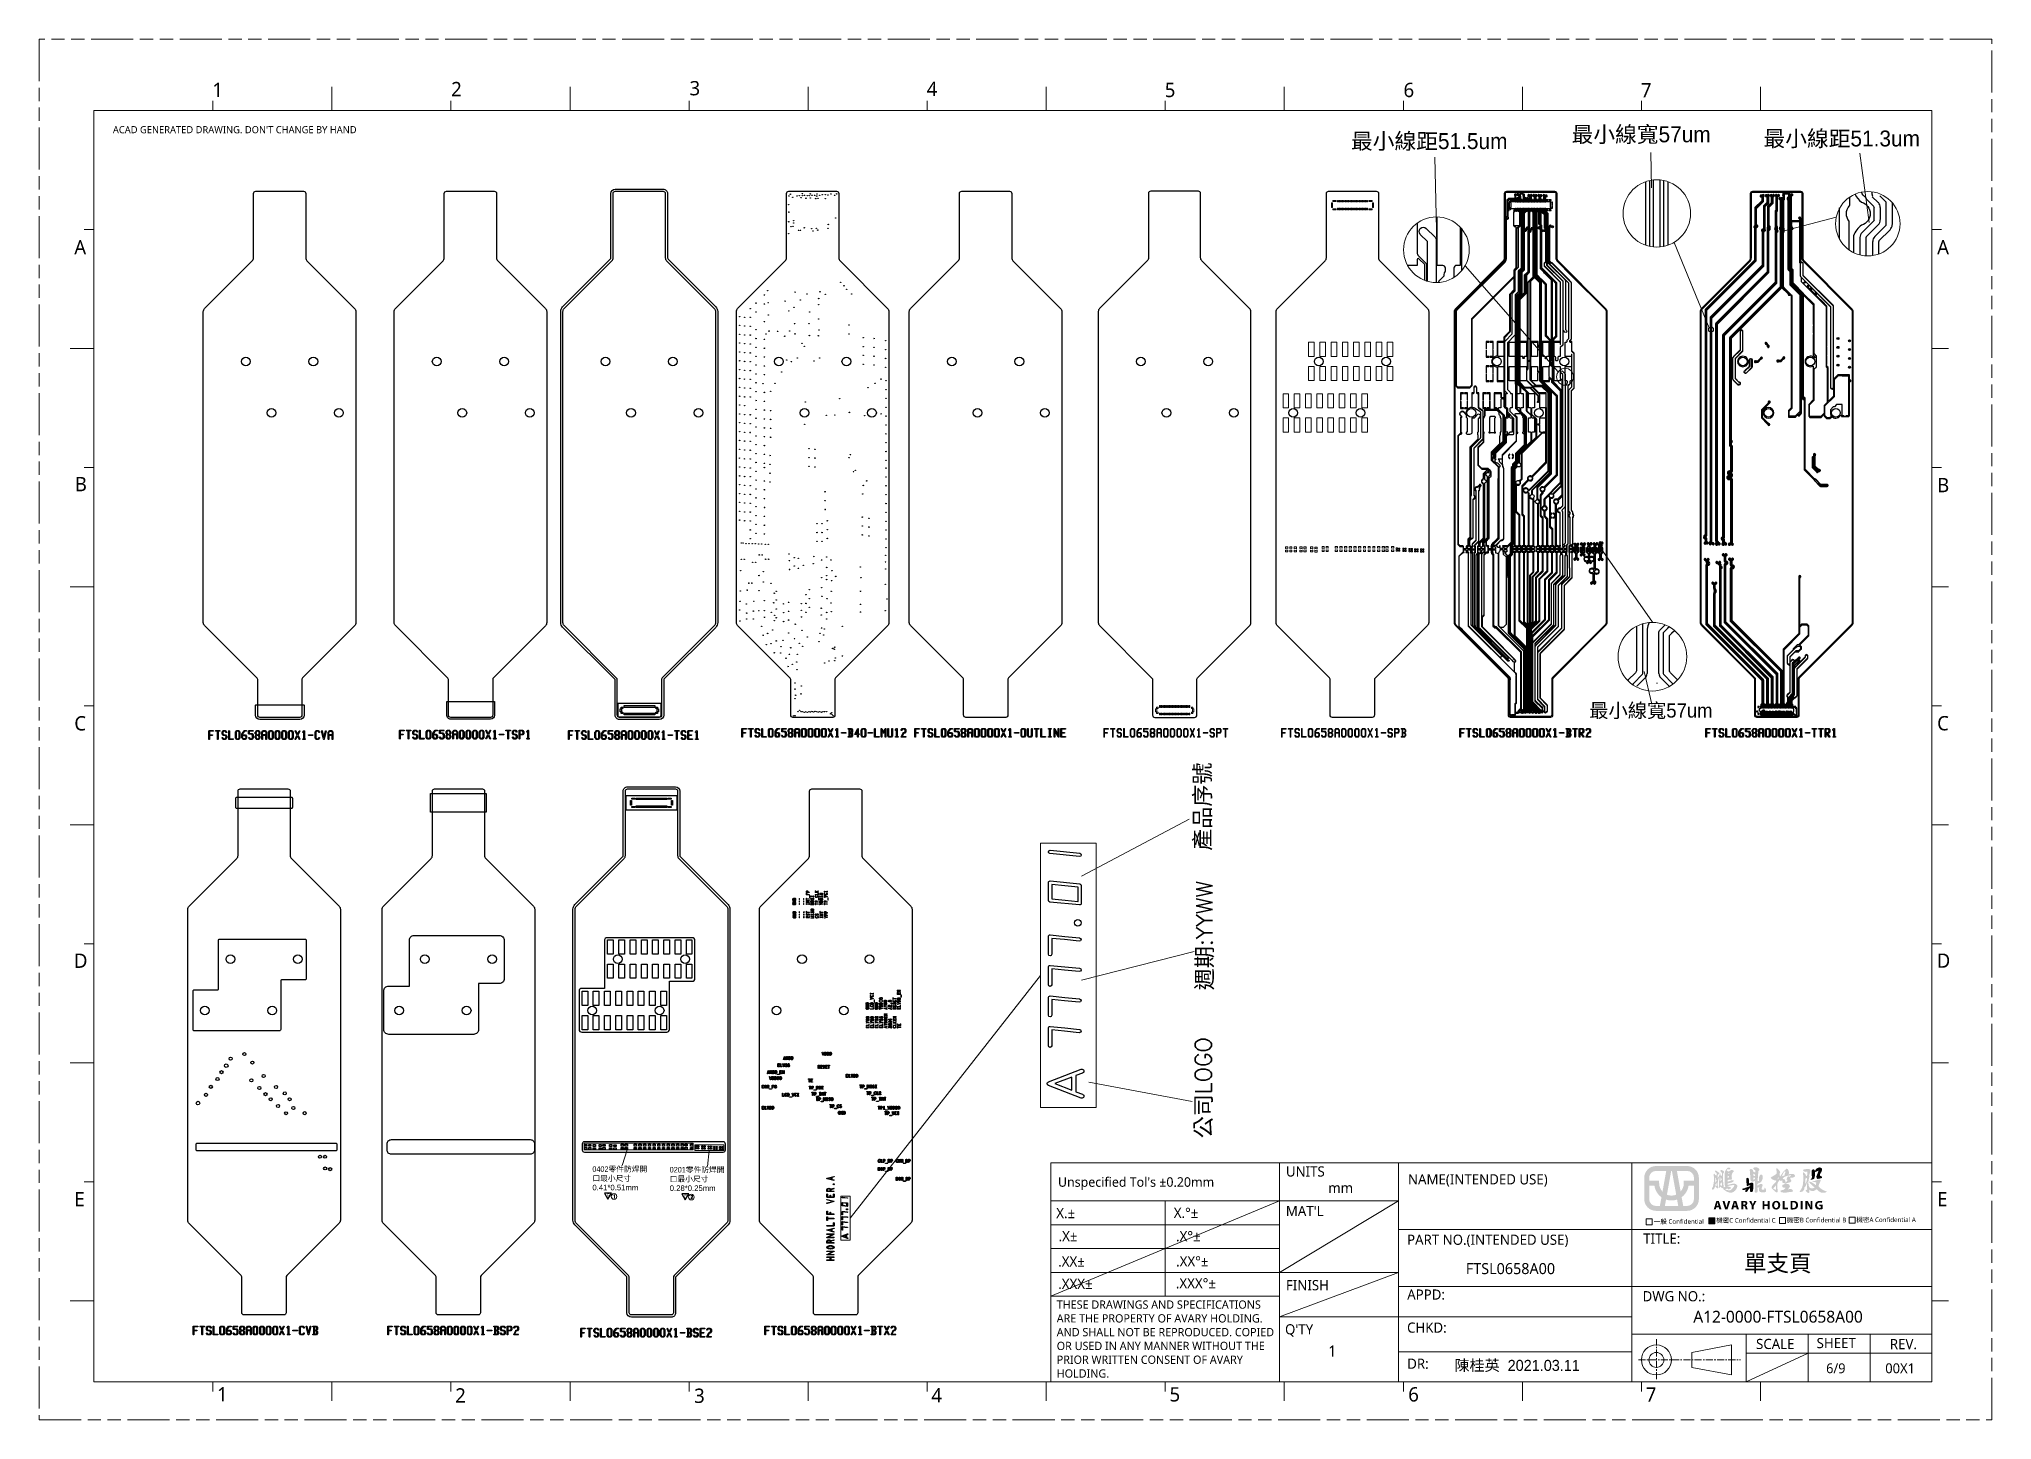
# Model space of a CAD drawing. Extents: x 4328 to 4769, y 264 to 576.
import ezdxf

# ---------------------------------------------------------------- set-up
doc = ezdxf.new("R2010")
doc.units = 0
doc.linetypes.add('CENTER', pattern=[50.8, 31.75, -6.35, 6.35, -6.35])
doc.linetypes.add('PHANTOM', pattern=[29.5, 9.5, -1.5, 3, -1.5, 3, -1.5, 9.5])
doc.layers.get('0').update_dxf_attribs({"lineweight": 5})
doc.layers.add('0PAPERF', color=2, linetype='PHANTOM', lineweight=5, plot=False)
for name, color, linetype, lineweight in [('DIM', 3, 'Continuous', 5), ('備註', 1, 'Continuous', 5), ('尺寸線', 3, 'Continuous', 5)]:
    doc.layers.add(name, color=color, linetype=linetype, lineweight=lineweight)
for name, color, linetype in [('gbr-dxf_layer0', 7, 'Continuous'), ('gbr-outline-dxf_layer1', 2, 'Continuous'), ('图层 1', 7, 'Continuous'), ('圖層1', 1, 'Continuous'), ('標注序號層', 1, 'Continuous'), ('鵬鼎', 5, 'Continuous')]:
    doc.layers.add(name, color=color, linetype=linetype)
doc.styles.add('CHINESE', font='', dxfattribs={"width": 0.8})
doc.styles.get("Standard").update_dxf_attribs({"font": 'txt.shx'})
doc.styles.get('CHINESE').set_extended_font_data('PMingLiU')

msp = doc.modelspace()

# ---------------------------------------------------------------- texts
for s, insert, char_height, width, attachment_point in [('{\\fMicrosoft JhengHei|b0|i0|c136|p0;A}', (4757.11, 530.74), 3.2281, 6.089, 1), ('{\\fMicrosoft JhengHei|b0|i0|c136|p0;B}', (4757.11, 476.99), 3.2281, 6.089, 1), ('{\\fMicrosoft JhengHei|b0|i0|c136|p0;C}', (4757.11, 423.17), 3.2281, 6.089, 1), ('{\\fMicrosoft JhengHei|b0|i0|c136|p0;D}', (4757.02, 369.51), 3.2281, 6.089, 1), ('{\\fMicrosoft JhengHei|b0|i0|c136|p0;E}', (4757.11, 315.62), 3.2281, 6.089, 1), ('{\\fMicrosoft JhengHei|b0|i0|c136|p18;\\C1;機密A Confidential A}', (4738.88, 309.87), 1.0511, 13.7273, 1), ('{\\fMicrosoft JhengHei|b0|i0|c136|p0;TITLE:}', (4690.7, 306.24), 2.2987, 10.6921, 1), ('{\\fSimSun|b0|i0|c134|p18;\\M+586CE\\M+5D6A7\\M+5ED93}', (4721.1, 299.3), 3.7362, 147.0778, 5), ('{\\fMicrosoft JhengHei|b0|i0|c136|p0;DWG NO.:}', (4690.56, 293.21), 2.2987, 18.3836, 1), ('{\\fMicrosoft JhengHei|b0|i0|c136|p0;\\H1.244111x;SCALE} ', (4716.2, 282.43), 1.8476, 10.6869, 1), ('{\\fMicrosoft JhengHei|b0|i0|c136|p0;SHEET}', (4729.88, 282.63), 2.2987, 11.7049, 1), ('{\\fMicrosoft JhengHei|b0|i0|c136|p0;REV.}', (4746.43, 282.39), 2.2987, 11.7049, 1), ('{\\fMicrosoft JhengHei|b0|i0|c136|p0;6/9}', (4732.03, 276.89), 2.2172, 11.7049, 1), ('{\\fMicrosoft JhengHei|b0|i0|c136|p0;7}', (4691.26, 271.48), 3.2281, 1.9654, 1)]:
    msp.add_mtext(s, dxfattribs=dict(insert=insert, char_height=char_height, width=width, attachment_point=attachment_point))
at = {"color": 0, "char_height": 2.2987, "attachment_point": 1}
for s, insert, width in [('{\\fMicrosoft JhengHei|b0|i0|c136|p0;UNITS}', (4609.95, 321.41), 10.6921), ('{\\fMicrosoft JhengHei|b0|i0|c136|p0;X.%%P}', (4558.06, 312), 10.6921), ('{\\fMicrosoft JhengHei|b0|i0|c136|p0;.X%%P}', (4558.59, 306.78), 3.9057), ('{\\fMicrosoft JhengHei|b0|i0|c136|p0;.XX%%P}', (4558.5, 301.06), 10.6921), ('{\\fMicrosoft JhengHei|b0|i0|c136|p0;.XX%%D%%P}', (4585.15, 301.09), 10.6921), ('{\\fMicrosoft JhengHei|b0|i0|c136|p0;.XXX%%P}', (4558.51, 296), 10.6921), ('{\\fMicrosoft JhengHei|b0|i0|c136|p0;.XXX%%D%%P}', (4585.09, 296.14), 10.6921), ('{\\fMicrosoft JhengHei|b0|i0|c136|p0;FINISH}', (4609.96, 295.71), 10.6921), ("{\\fMicrosoft JhengHei|b0|i0|c136|p0;Q'TY}", (4609.76, 285.74), 7.882)]:
    msp.add_mtext(s, dxfattribs=dict(at, insert=insert, width=width))
at = {"color": 2, "attachment_point": 1}
for s, insert, char_height, width in [('{\\fMicrosoft JhengHei|b0|i0|c136|p18;\\C1;一般 Confidential}', (4693.1, 309.48), 1.0511, 14.4167), ('{\\fMicrosoft JhengHei|b0|i0|c136|p18;\\C1;\\fMicrosoft JhengHei|b0|i0|c136|p18;機密C \\fMicrosoft JhengHei|b0|i0|c136|p18;Confidential C}', (4707.2, 309.73), 1.05111, 13.7273), ('{\\fMicrosoft JhengHei|b0|i0|c136|p18;\\C1;機密B Confidential B}', (4723.14, 309.8), 1.0511, 13.7273)]:
    msp.add_mtext(s, dxfattribs=dict(at, insert=insert, char_height=char_height, width=width))
at = {"linetype": 'Continuous', "insert": (4650.61, 299.55), "char_height": 2.4908, "width": 24.6477, "attachment_point": 1, "bg_fill": 2}
msp.add_mtext('{\\fMicrosoft JhengHei|b0|i0|c136|p18;FTSL0658A00}', dxfattribs=at)
at = {"color": 3, "insert": (4558.17, 291.11), "char_height": 1.86811, "width": 49.7747, "attachment_point": 1}
msp.add_mtext('{\\fMicrosoft JhengHei|b0|i0|c136|p0;THESE DRAWINGS AND SPECIFICATIONS ARE THE PROPERTY OF AVARY HOLDING. AND SHALL NOT BE REPRODUCED. COPIED OR USED IN ANY MANNER WITHOUT THE PRIOR WRITTEN CONSENT OF AVARY HOLDING.}', dxfattribs=at)
at = {"linetype": 'Continuous', "attachment_point": 1}
for s, insert, char_height, width in [('{\\fMicrosoft JhengHei|b0|i0|c136|p0;A12-0000-FTSL0658A00}', (4702.01, 288.78), 2.6901, 32.4384), ('{\\fPMingLiU|b0|i0|c136|p18;陳桂英  2021.03.11}', (4648.07, 277.68), 2.4908, 41.5031), ('{\\fMicrosoft JhengHei|b0|i0|c136|p0;00X1}', (4745.39, 276.9), 2.2417, 3.2115)]:
    msp.add_mtext(s, dxfattribs=dict(at, insert=insert, char_height=char_height, width=width))
at = {"layer": 'DIM', "color": 0, "char_height": 3.2281, "width": 1.9654, "attachment_point": 1}
for s, insert in [('{\\fMicrosoft JhengHei|b0|i0|c136|p0;1}', (4367.37, 566.3)), ('{\\fMicrosoft JhengHei|b0|i0|c136|p0;2}', (4421.33, 566.47)), ('{\\fMicrosoft JhengHei|b0|i0|c136|p0;3}', (4475.19, 566.67)), ('{\\fMicrosoft JhengHei|b0|i0|c136|p0;4}', (4528.8, 566.54)), ('{\\fMicrosoft JhengHei|b0|i0|c136|p0;5}', (4582.58, 566.27)), ('{\\fMicrosoft JhengHei|b0|i0|c136|p0;6}', (4636.53, 566.27)), ('{\\fMicrosoft JhengHei|b0|i0|c136|p0;7}', (4690.18, 566.25)), ('{\\fMicrosoft JhengHei|b0|i0|c136|p0;1}', (4368.45, 271.53)), ('{\\fMicrosoft JhengHei|b0|i0|c136|p0;2}', (4422.25, 271.27)), ('{\\fMicrosoft JhengHei|b0|i0|c136|p0;3}', (4476.23, 271.19)), ('{\\fMicrosoft JhengHei|b0|i0|c136|p0;4}', (4529.84, 271.28)), ('{\\fMicrosoft JhengHei|b0|i0|c136|p0;5}', (4583.66, 271.5)), ('{\\fMicrosoft JhengHei|b0|i0|c136|p0;6}', (4637.6, 271.5))]:
    msp.add_mtext(s, dxfattribs=dict(at, insert=insert))
at = {"layer": '備註', "color": 1, "linetype": 'Continuous', "attachment_point": 1}
for s, insert, char_height, width in [('{\\fPMingLiU|b0|i0|c136|p18;最小線寬57um}', (4674.52, 556.43), 3.6, 39.2063), ('{\\fPMingLiU|b0|i0|c136|p18;最小線距51.3um}', (4717.88, 555.49), 3.6, 53.7077), ('{\\fPMingLiU|b0|i0|c136|p18;最小線距51.5um}', (4624.67, 554.9), 3.6, 53.7077), ('{\\fPMingLiU|b0|i0|c136|p18;最小線寬57um}', (4678.5, 426.02), 3.1915, 34.7576)]:
    msp.add_mtext(s, dxfattribs=dict(at, insert=insert, char_height=char_height, width=width))
at = {"layer": '備註', "color": 1, "linetype": 'Continuous', "char_height": 3.659, "attachment_point": 1, "rotation": 90}
for s, insert, width in [('產品序號', (4589.24, 392.72), 26.0228), ('週期:YYWW', (4589.71, 361.19), 36.1841), ('公司LOGO', (4589.45, 327.75), 27.7517)]:
    msp.add_mtext(s, dxfattribs=dict(at, insert=insert, width=width))
at = {"layer": '備註', "color": 0, "lineweight": 0, "ltscale": 2, "insert": (4558.45, 318.95), "char_height": 2.1521, "attachment_point": 1}
msp.add_mtext("{\\fMicrosoft JhengHei|b0|i0|c136|p0;Unspecified Tol's %%P0.20mm}", dxfattribs=at)
at = {"layer": '備註', "color": 0, "attachment_point": 1}
for s, insert, char_height, width in [('{\\fMicrosoft JhengHei|b0|i0|c136|p0;NAME(INTENDED USE)}', (4637.54, 319.63), 2.2987, 45.4606), ('{\\fMicrosoft JhengHei|b0|i0|c136|p0;mm}', (4619.54, 317.71), 2.2987, 10.6921), ('{\\fMicrosoft JhengHei|b0|i0|c136|p0;X.%%D%%P}', (4584.62, 312.05), 2.2987, 10.6921), ("{\\fMicrosoft JhengHei|b0|i0|c136|p0;MAT'L}", (4609.94, 312.47), 2.2987, 10.6921), ('{\\fMicrosoft JhengHei|b0|i0|c136|p0;.X%%D%%P}', (4585.13, 306.77), 2.2987, 10.6921), ('{\\fMicrosoft JhengHei|b0|i0|c136|p0;PART NO.(INTENDED USE)}', (4637.34, 305.98), 2.2987, 46.5875), ('{\\fMicrosoft JhengHei|b0|i0|c136|p0;APPD:}', (4637.37, 293.59), 2.2987, 10.6921), ('{\\fMicrosoft JhengHei|b0|i0|c136|p0;CHKD:}', (4637.33, 286.12), 2.2987, 10.6921), ('{\\fMicrosoft JhengHei|b0|i0|c136|p0;1}', (4619.52, 280.94), 2.515, 2.49), ('{\\fMicrosoft JhengHei|b0|i0|c136|p0;DR:}', (4637.37, 277.96), 2.2987, 10.6921)]:
    msp.add_mtext(s, dxfattribs=dict(at, insert=insert, char_height=char_height, width=width))
at = {"layer": '備註', "color": 1, "char_height": 0.705, "width": 0.3821, "attachment_point": 1}
for s, insert in [('1', (4457.9, 314.96)), ('2', (4475.38, 314.83))]:
    msp.add_mtext(s, dxfattribs=dict(at, insert=insert))
at = {"layer": '圖層1', "linetype": 'Continuous', "char_height": 1.25, "width": 13.4025, "attachment_point": 1}
for s, insert in [('{\\f新細明體|b0|i0|c136|p2;\\C1;0402零件防焊開口最小尺寸\\fArial|b0|i0|c0|p2;0.41*0.51mm}', (4453.25, 321.42)), ('{\\f新細明體|b0|i0|c136|p2;\\C1;0201零件防焊開口最小尺寸\\fArial|b0|i0|c0|p2;0.28*0.25mm}', (4470.72, 321.28))]:
    msp.add_mtext(s, dxfattribs=dict(at, insert=insert))
at = {"layer": '尺寸線', "linetype": 'Continuous', "insert": (4344.9, 556.49), "char_height": 1.619, "width": 58.5477, "attachment_point": 1}
msp.add_mtext("{\\fMicrosoft JhengHei|b0|i0|c136|p0;ACAD GENERATED DRAWING. DON'T CHANGE BY HAND}", dxfattribs=at)
at = {"layer": '標注序號層', "char_height": 0.677, "width": 2.3904, "attachment_point": 1, "style": 'CHINESE'}
for insert in [(4456.57, 315.24), (4474.04, 315.11)]:
    msp.add_mtext('F', dxfattribs=dict(at, insert=insert))
at = {"layer": '鵬鼎', "color": 0, "char_height": 3.2281, "width": 6.089, "attachment_point": 1}
for s, insert in [('{\\fMicrosoft JhengHei|b0|i0|c136|p0;A}', (4336.17, 530.72)), ('{\\fMicrosoft JhengHei|b0|i0|c136|p0;B}', (4336.29, 477.21)), ('{\\fMicrosoft JhengHei|b0|i0|c136|p0;C}', (4336.17, 423.15)), ('{\\fMicrosoft JhengHei|b0|i0|c136|p0;D}', (4336.09, 369.49)), ('{\\fMicrosoft JhengHei|b0|i0|c136|p0;E}', (4336.18, 315.6))]:
    msp.add_mtext(s, dxfattribs=dict(at, insert=insert))

# ---------------------------------------------------------------- blocks, each defined once
blk = doc.blocks.new('6')
at = {"layer": '图层 1', "true_color": 0xf50613}
h = blk.add_hatch(color=1, dxfattribs=at)
h.dxf.hatch_style = 2
edge = h.paths.add_edge_path()
edge.add_spline(control_points=[(-0.84, 7.1), (-0.84, 7.1), (0.89, -2.45), (0.89, -2.45), (0.31, -2.7), (-0.33, -2.83), (-1.01, -2.83), (-1.66, -2.83), (-2.28, -2.71), (-2.84, -2.48), (-2.84, -2.48), (-1.11, 7.1), (-1.11, 7.1), (-1.11, 7.1), (-0.84, 7.1), (-0.84, 7.1)], knot_values=[0, 0, 0, 0, 1, 1, 1, 2, 2, 2, 3, 3, 3, 4, 4, 4, 5, 5, 5, 5], degree=3, periodic=1)
edge = h.paths.add_edge_path()
edge.add_spline(control_points=[(5.31, 9.08), (5.31, 9.08), (-7.25, 9.08), (-7.25, 9.08), (-9.86, 9.08), (-11.98, 6.96), (-11.98, 4.35), (-11.98, 4.35), (-11.98, -4.27), (-11.98, -4.27), (-11.98, -6.88), (-9.86, -9), (-7.25, -9), (-7.25, -9), (5.31, -9), (5.31, -9), (7.91, -9), (10.04, -6.88), (10.04, -4.27), (10.04, -4.27), (10.04, 4.35), (10.04, 4.35), (10.04, 6.96), (7.91, 9.08), (5.31, 9.08)], knot_values=[0, 0, 0, 0, 0.352778, 0.352778, 0.352778, 0.705556, 0.705556, 0.705556, 1.058334, 1.058334, 1.058334, 1.411112, 1.411112, 1.411112, 1.76389, 1.76389, 1.76389, 2.116668, 2.116668, 2.116668, 2.469446, 2.469446, 2.469446, 2.822224, 2.822224, 2.822224, 2.822224], degree=3, periodic=0)
edge.add_line((5.31, 9.08), (5.31, 9.08))
edge = h.paths.add_edge_path()
edge.add_spline(control_points=[(8.06, 4.35), (8.06, 4.35), (8.06, 3.12), (8.06, 3.12), (8.06, 3.12), (3.96, 3.12), (3.96, 3.12), (3.96, 3.12), (3.96, 2.13), (3.96, 2.13), (3.96, 0.86), (3.47, -0.31), (2.68, -1.19), (2.68, -1.19), (1.17, 7.1), (1.17, 7.1), (1.17, 7.1), (5.31, 7.1), (5.31, 7.1), (6.82, 7.1), (8.06, 5.87), (8.06, 4.35)], knot_values=[0, 0, 0, 0, 0.352778, 0.352778, 0.352778, 0.705556, 0.705556, 0.705556, 1.058334, 1.058334, 1.058334, 1.411112, 1.411112, 1.411112, 1.76389, 1.76389, 1.76389, 2.116668, 2.116668, 2.116668, 2.469446, 2.469446, 2.469446, 2.469446], degree=3, periodic=0)
edge.add_line((8.06, 4.35), (8.06, 4.35))
edge = h.paths.add_edge_path()
edge.add_spline(control_points=[(-1.01, -4.81), (-0.22, -4.81), (0.54, -4.67), (1.25, -4.43), (1.25, -4.43), (1.72, -7.02), (1.72, -7.02), (1.72, -7.02), (-3.67, -7.02), (-3.67, -7.02), (-3.67, -7.02), (-3.2, -4.45), (-3.2, -4.45), (-2.51, -4.68), (-1.78, -4.81), (-1.01, -4.81)], knot_values=[0, 0, 0, 0, 0.352778, 0.352778, 0.352778, 0.705556, 0.705556, 0.705556, 1.058334, 1.058334, 1.058334, 1.411112, 1.411112, 1.411112, 1.76389, 1.76389, 1.76389, 1.76389], degree=3, periodic=0)
edge.add_line((-1.01, -4.81), (-1.01, -4.81))
edge = h.paths.add_edge_path()
edge.add_spline(control_points=[(-7.25, 7.1), (-7.25, 7.1), (-3.12, 7.1), (-3.12, 7.1), (-3.12, 7.1), (-4.63, -1.25), (-4.63, -1.25), (-5.46, -0.37), (-5.98, 0.82), (-5.98, 2.13), (-5.98, 2.13), (-5.98, 3.12), (-5.98, 3.12), (-5.98, 3.12), (-10, 3.12), (-10, 3.12), (-10, 3.12), (-10, 4.35), (-10, 4.35), (-10, 5.87), (-8.77, 7.1), (-7.25, 7.1)], knot_values=[0, 0, 0, 0, 0.352778, 0.352778, 0.352778, 0.705556, 0.705556, 0.705556, 1.058334, 1.058334, 1.058334, 1.411112, 1.411112, 1.411112, 1.76389, 1.76389, 1.76389, 2.116668, 2.116668, 2.116668, 2.469446, 2.469446, 2.469446, 2.469446], degree=3, periodic=0)
edge.add_line((-7.25, 7.1), (-7.25, 7.1))
edge = h.paths.add_edge_path()
edge.add_spline(control_points=[(-10, -4.27), (-10, -4.27), (-10, 1.14), (-10, 1.14), (-10, 1.14), (-7.89, 1.14), (-7.89, 1.14), (-7.61, -0.77), (-6.55, -2.44), (-5.04, -3.52), (-5.04, -3.52), (-5.68, -7.02), (-5.68, -7.02), (-5.68, -7.02), (-7.25, -7.02), (-7.25, -7.02), (-8.77, -7.02), (-10, -5.79), (-10, -4.27)], knot_values=[0, 0, 0, 0, 0.352778, 0.352778, 0.352778, 0.705556, 0.705556, 0.705556, 1.058334, 1.058334, 1.058334, 1.411112, 1.411112, 1.411112, 1.76389, 1.76389, 1.76389, 2.116668, 2.116668, 2.116668, 2.116668], degree=3, periodic=0)
edge.add_line((-10, -4.27), (-10, -4.27))
edge = h.paths.add_edge_path()
edge.add_spline(control_points=[(5.31, -7.02), (5.31, -7.02), (3.73, -7.02), (3.73, -7.02), (3.73, -7.02), (3.09, -3.47), (3.09, -3.47), (4.56, -2.39), (5.6, -0.75), (5.87, 1.14), (5.87, 1.14), (8.06, 1.14), (8.06, 1.14), (8.06, 1.14), (8.06, -4.27), (8.06, -4.27), (8.06, -5.79), (6.82, -7.02), (5.31, -7.02)], knot_values=[0, 0, 0, 0, 0.352778, 0.352778, 0.352778, 0.705556, 0.705556, 0.705556, 1.058334, 1.058334, 1.058334, 1.411112, 1.411112, 1.411112, 1.76389, 1.76389, 1.76389, 2.116668, 2.116668, 2.116668, 2.116668], degree=3, periodic=0)
edge.add_line((5.31, -7.02), (5.31, -7.02))
at = {"layer": '图层 1', "true_color": 0x000099}
h = blk.add_hatch(color=174, dxfattribs=at)
h.dxf.hatch_style = 2
edge = h.paths.add_edge_path()
edge.add_spline(control_points=[(21.7, 4.45), (21.7, 4.45), (21.7, 4.7), (21.7, 4.7), (21.7, 4.7), (21.7, 4.95), (21.7, 4.95), (21.7, 4.95), (21.7, 5.15), (21.7, 5.15), (21.73, 5.12), (21.77, 5.09), (21.81, 5.06), (21.86, 5.03), (21.91, 5.01), (21.97, 5.01), (22.03, 4.98), (22.09, 4.97), (22.13, 4.97), (22.13, 4.97), (22.24, 4.97), (22.24, 4.97), (22.24, 4.97), (22.24, 4.88), (22.24, 4.88), (22.24, 4.88), (22.24, 4.74), (22.24, 4.74), (22.24, 4.74), (22.24, 4.61), (22.24, 4.61), (22.24, 4.61), (22.24, 4.52), (22.24, 4.52), (22.24, 4.52), (22.2, 4.52), (22.2, 4.52), (22.14, 4.49), (22.08, 4.44), (22.02, 4.38), (21.93, 4.35), (21.82, 4.31), (21.7, 4.25), (21.7, 4.25), (21.7, 4.45), (21.7, 4.45)], knot_values=[0, 0, 0, 0, 1, 1, 1, 2, 2, 2, 3, 3, 3, 4, 4, 4, 5, 5, 5, 6, 6, 6, 7, 7, 7, 8, 8, 8, 9, 9, 9, 10, 10, 10, 11, 11, 11, 12, 12, 12, 13, 13, 13, 14, 14, 14, 15, 15, 15, 15], degree=3, periodic=1)
edge = h.paths.add_edge_path()
edge.add_spline(control_points=[(16.6, 4.04), (16.6, 4.21), (16.61, 4.34), (16.64, 4.43), (16.67, 4.46), (16.72, 4.44), (16.78, 4.38), (16.81, 4.35), (16.84, 4.28), (16.87, 4.16), (16.87, 4.16), (16.87, 3.88), (16.87, 3.88), (16.84, 3.82), (16.82, 3.78), (16.82, 3.75), (16.82, 3.63), (16.81, 3.52), (16.8, 3.43), (16.78, 3.34), (16.81, 3.32), (16.87, 3.36), (16.93, 3.41), (16.99, 3.46), (17.05, 3.52), (17.11, 3.58), (17.17, 3.63), (17.23, 3.66), (17.23, 3.66), (17.23, 3.59), (17.23, 3.59), (17.23, 3.59), (17.23, 3.5), (17.23, 3.5), (17.23, 3.5), (17.23, 3.39), (17.23, 3.39), (17.23, 3.39), (17.23, 3.3), (17.23, 3.3), (17.17, 3.27), (17.12, 3.22), (17.09, 3.16), (17.06, 3.07), (17.03, 2.97), (16.98, 2.85), (16.93, 2.72), (16.88, 2.63), (16.82, 2.57), (16.79, 2.48), (16.76, 2.42), (16.73, 2.39), (16.7, 2.48), (16.67, 2.61), (16.64, 2.78), (16.61, 2.94), (16.6, 3.15), (16.6, 3.41), (16.6, 3.41), (16.6, 4.04), (16.6, 4.04)], knot_values=[0, 0, 0, 0, 1, 1, 1, 2, 2, 2, 3, 3, 3, 4, 4, 4, 5, 5, 5, 6, 6, 6, 7, 7, 7, 8, 8, 8, 9, 9, 9, 10, 10, 10, 11, 11, 11, 12, 12, 12, 13, 13, 13, 14, 14, 14, 15, 15, 15, 16, 16, 16, 17, 17, 17, 18, 18, 18, 19, 19, 19, 20, 20, 20, 20], degree=3, periodic=1)
edge = h.paths.add_edge_path()
edge.add_spline(control_points=[(18.72, 4.06), (18.72, 4.34), (18.74, 4.49), (18.79, 4.52), (18.83, 4.55), (18.88, 4.49), (18.95, 4.34), (18.91, 4.19), (18.88, 4.04), (18.85, 3.91), (18.82, 3.77), (18.84, 3.7), (18.9, 3.7), (18.93, 3.73), (18.99, 3.79), (19.08, 3.88), (19.17, 3.97), (19.25, 4.05), (19.31, 4.11), (19.31, 4.11), (19.31, 4.06), (19.31, 4.06), (19.31, 4.06), (19.35, 4.02), (19.35, 4.02), (19.35, 4.02), (19.35, 3.97), (19.35, 3.97), (19.35, 3.97), (19.4, 3.93), (19.4, 3.93), (19.37, 3.9), (19.33, 3.84), (19.28, 3.75), (19.24, 3.66), (19.17, 3.55), (19.08, 3.43), (18.99, 3.31), (18.92, 3.22), (18.88, 3.16), (18.83, 3.1), (18.78, 3.07), (18.72, 3.07), (18.72, 3.07), (18.72, 4.06), (18.72, 4.06)], knot_values=[0, 0, 0, 0, 1, 1, 1, 2, 2, 2, 3, 3, 3, 4, 4, 4, 5, 5, 5, 6, 6, 6, 7, 7, 7, 8, 8, 8, 9, 9, 9, 10, 10, 10, 11, 11, 11, 12, 12, 12, 13, 13, 13, 14, 14, 14, 15, 15, 15, 15], degree=3, periodic=1)
edge = h.paths.add_edge_path()
edge.add_spline(control_points=[(25.27, 1.54), (25.12, 1.71), (24.91, 1.84), (24.64, 1.9), (24.34, 1.96), (24.07, 1.97), (23.83, 1.94), (23.58, 1.91), (23.37, 1.88), (23.19, 1.85), (22.76, 1.72), (22.15, 1.58), (22.15, 1.58), (22.12, 1.58), (22.09, 1.57), (22.04, 1.56), (22, 1.54), (21.94, 1.53), (21.88, 1.51), (21.82, 1.5), (21.77, 1.48), (21.72, 1.47), (21.68, 1.45), (21.64, 1.43), (21.61, 1.4), (21.61, 1.4), (21.61, 1.56), (21.61, 1.56), (21.61, 1.56), (21.61, 1.76), (21.61, 1.76), (21.64, 1.82), (21.66, 1.88), (21.68, 1.94), (21.69, 2), (21.7, 2.06), (21.7, 2.12), (21.7, 2.12), (21.79, 2.12), (21.79, 2.12), (21.82, 2.12), (21.87, 2.13), (21.93, 2.14), (21.99, 2.16), (22.04, 2.17), (22.09, 2.17), (22.11, 2.17), (22.12, 2.17), (22.14, 2.18), (22.14, 2.18), (22.15, 2.21), (22.15, 2.21), (22.15, 2.21), (22.53, 2.26), (22.68, 2.29), (22.84, 2.32), (23.19, 2.39), (23.19, 2.39), (23.37, 2.45), (23.56, 2.54), (23.76, 2.66), (23.95, 2.79), (24.07, 2.92), (24.1, 3.07), (24.16, 3.19), (24.08, 3.28), (23.87, 3.34), (23.71, 3.36), (23.53, 3.37), (23.35, 3.38), (23.14, 3.36), (22.94, 3.21), (22.75, 3.14), (22.55, 3.06), (22.15, 2.89), (22.15, 2.89), (22.09, 2.89), (22.03, 2.88), (21.97, 2.85), (21.91, 2.81), (21.86, 2.79), (21.81, 2.75), (21.77, 2.72), (21.73, 2.71), (21.7, 2.71), (21.7, 2.71), (21.7, 2.87), (21.7, 2.87), (21.7, 2.87), (21.7, 3.09), (21.7, 3.09), (21.7, 3.09), (21.7, 3.34), (21.7, 3.34), (21.7, 3.34), (21.7, 3.48), (21.7, 3.48), (21.7, 3.48), (22.36, 3.6), (22.6, 3.61), (22.84, 3.62), (22.93, 3.53), (23.04, 3.53), (23.15, 3.53), (23.26, 3.61), (23.26, 3.61), (23.28, 3.73), (23.3, 3.88), (23.33, 4.04), (23.36, 4.21), (23.36, 4.34), (23.33, 4.43), (23.3, 4.49), (23.25, 4.52), (23.19, 4.52), (23.19, 4.64), (23.21, 4.8), (23.24, 5.01), (23.24, 5.22), (23.28, 5.47), (23.37, 5.76), (23.46, 6.05), (23.57, 6.27), (23.69, 6.44), (23.81, 6.6), (23.92, 6.7), (24.01, 6.73), (24.07, 6.76), (24.1, 6.84), (24.1, 6.96), (24.07, 7.08), (23.96, 7.21), (23.78, 7.36), (23.6, 7.51), (23.42, 7.57), (23.24, 7.54), (23.06, 7.51), (22.92, 7.44), (22.83, 7.32), (22.8, 7.29), (22.76, 7.26), (22.7, 7.23), (22.61, 7.2), (22.5, 7.14), (22.38, 7.05), (22.23, 6.99), (22.12, 6.94), (22.06, 6.89), (22, 6.84), (21.97, 6.81), (21.97, 6.78), (21.97, 6.81), (21.93, 6.84), (21.84, 6.89), (21.75, 6.94), (21.63, 7.02), (21.48, 7.14), (21.32, 7.26), (21.25, 7.37), (21.25, 7.48), (21.25, 7.58), (21.3, 7.66), (21.39, 7.73), (21.45, 7.75), (21.52, 7.77), (21.61, 7.77), (21.67, 7.77), (21.77, 7.75), (21.91, 7.73), (22.04, 7.69), (22.16, 7.68), (22.27, 7.68), (22.37, 7.68), (22.47, 7.69), (22.56, 7.73), (22.65, 7.82), (22.7, 7.92), (22.7, 8.04), (22.7, 8.16), (22.59, 8.27), (22.38, 8.36), (22.2, 8.42), (22.02, 8.43), (21.84, 8.4), (21.66, 8.37), (21.54, 8.31), (21.48, 8.22), (21.3, 8.04), (21.12, 7.83), (20.96, 7.59), (20.79, 7.35), (20.67, 7.07), (20.59, 6.75), (20.52, 6.44), (20.48, 6.13), (20.48, 5.83), (20.48, 5.83), (20.48, 4.97), (20.48, 4.97), (20.48, 4.88), (20.47, 4.65), (20.44, 4.29), (20.41, 3.93), (20.39, 3.43), (20.39, 2.8), (20.36, 2.2), (20.39, 1.73), (20.48, 1.4), (20.54, 1.08), (20.63, 0.88), (20.74, 0.82), (20.81, 0.78), (20.86, 0.76), (20.86, 0.76), (20.62, 0.74), (20.13, 0.41), (20.13, 0.41), (20.13, 0.41), (20.08, 0.57), (20.08, 0.63), (20.04, 0.78), (20, 1.11), (19.94, 1.6), (19.88, 2.1), (19.82, 2.75), (19.76, 3.57), (19.7, 4.38), (19.68, 5), (19.71, 5.42), (19.74, 5.84), (19.8, 6.1), (19.89, 6.19), (20.13, 6.28), (20.26, 6.44), (20.26, 6.66), (20.26, 6.89), (20.08, 7.08), (19.74, 7.25), (19.39, 7.42), (19.12, 7.47), (18.92, 7.41), (18.73, 7.35), (18.64, 7.23), (18.67, 7.05), (18.7, 7.02), (18.73, 6.97), (18.74, 6.91), (18.76, 6.85), (18.81, 6.79), (18.9, 6.73), (18.96, 6.64), (19.02, 6.58), (19.08, 6.55), (19.17, 6.49), (19.25, 6.44), (19.31, 6.42), (19.31, 6.35), (19.31, 6.27), (19.33, 6.17), (19.34, 6.06), (19.35, 5.93), (19.35, 5.78), (19.35, 5.63), (19.36, 5.5), (19.37, 5.4), (19.39, 5.29), (19.4, 5.21), (19.4, 5.15), (19.31, 5.18), (19.22, 5.21), (19.13, 5.24), (19.13, 5.24), (18.85, 5.24), (18.85, 5.24), (18.82, 5.3), (18.8, 5.37), (18.79, 5.44), (18.77, 5.52), (18.76, 5.62), (18.74, 5.74), (18.73, 5.86), (18.7, 5.96), (18.65, 6.05), (18.61, 6.14), (18.57, 6.23), (18.54, 6.33), (18.51, 6.35), (18.49, 6.37), (18.47, 6.37), (18.46, 6.37), (18.43, 6.33), (18.4, 6.23), (18.37, 6.14), (18.36, 6.02), (18.36, 5.87), (18.36, 5.87), (18.36, 5.51), (18.36, 5.51), (18.24, 5.3), (18.13, 5.09), (18.04, 4.88), (17.92, 4.67), (17.8, 4.44), (17.68, 4.2), (17.68, 4.26), (17.67, 4.34), (17.66, 4.45), (17.64, 4.55), (17.63, 4.67), (17.63, 4.81), (17.63, 4.95), (17.63, 5.06), (17.61, 5.15), (17.6, 5.24), (17.59, 5.33), (17.59, 5.42), (17.68, 5.48), (17.79, 5.57), (17.91, 5.69), (18.03, 5.81), (18.12, 5.95), (18.18, 6.1), (18.24, 6.25), (18.21, 6.37), (18.09, 6.46), (17.97, 6.55), (17.83, 6.63), (17.68, 6.69), (17.44, 6.93), (17.2, 7.1), (16.96, 7.21), (16.72, 7.31), (16.58, 7.28), (16.55, 7.12), (16.52, 6.95), (16.58, 6.78), (16.73, 6.6), (16.88, 6.42), (17.05, 6.31), (17.23, 6.28), (17.23, 6.28), (17.23, 6.05), (17.23, 6.05), (17.23, 6.05), (17.23, 5.74), (17.23, 5.74), (17.23, 5.74), (17.23, 5.42), (17.23, 5.42), (17.23, 5.42), (17.23, 5.26), (17.23, 5.26), (17.23, 5.25), (17.21, 5.25), (17.16, 5.29), (17.12, 5.31), (17.05, 5.34), (16.96, 5.35), (16.87, 5.37), (16.76, 5.39), (16.64, 5.42), (16.61, 5.45), (16.58, 5.5), (16.55, 5.56), (16.52, 5.59), (16.49, 5.63), (16.46, 5.69), (16.4, 5.75), (16.35, 5.81), (16.32, 5.87), (16.29, 5.9), (16.26, 5.93), (16.23, 5.96), (16.14, 5.99), (16.08, 5.95), (16.05, 5.83), (16.02, 5.68), (16.02, 5.44), (16.05, 5.1), (16.08, 4.77), (16.11, 4.41), (16.14, 4.02), (16.14, 4.02), (16.14, 3.25), (16.14, 3.25), (16.11, 2.95), (16.07, 2.59), (16.01, 2.17), (15.92, 1.75), (15.84, 1.38), (15.78, 1.08), (15.69, 0.78), (15.63, 0.56), (15.6, 0.4), (15.57, 0.4), (15.55, 0.42), (15.53, 0.45), (15.52, 0.48), (15.5, 0.51), (15.47, 0.54), (15.44, 0.48), (15.42, 0.43), (15.42, 0.4), (15.36, 0.13), (15.35, -0.09), (15.38, -0.27), (15.41, -0.48), (15.51, -0.56), (15.69, -0.5), (15.87, -0.44), (16.04, -0.3), (16.19, -0.09), (16.31, 0.12), (16.4, 0.3), (16.46, 0.45), (16.46, 0.45), (16.46, 0.54), (16.46, 0.54), (16.46, 0.57), (16.48, 0.63), (16.51, 0.72), (16.51, 0.78), (16.51, 0.84), (16.53, 0.9), (16.54, 0.96), (16.55, 1.02), (16.55, 1.08), (16.58, 1.02), (16.64, 0.92), (16.73, 0.79), (16.82, 0.65), (16.94, 0.5), (17.09, 0.34), (17.24, 0.17), (17.38, 0.07), (17.5, 0.04), (17.62, 0.01), (17.71, 0.04), (17.77, 0.13), (17.8, 0.13), (17.83, 0.16), (17.86, 0.22), (17.86, 0.22), (17.86, 0.4), (17.86, 0.4), (17.89, 0.47), (17.89, 0.54), (17.86, 0.63), (17.83, 0.69), (17.8, 0.75), (17.77, 0.81), (17.71, 0.93), (17.66, 1.16), (17.63, 1.49), (17.6, 1.79), (17.63, 2.2), (17.7, 2.71), (17.78, 3.22), (17.88, 3.64), (18, 3.97), (18.09, 4.28), (18.18, 4.49), (18.27, 4.61), (18.24, 4.49), (18.22, 4.35), (18.22, 4.2), (18.22, 4.2), (18.22, 3.7), (18.22, 3.7), (18.22, 3.7), (18.22, 3.21), (18.22, 3.21), (18.22, 3.06), (18.22, 2.88), (18.2, 2.66), (18.18, 2.45), (18.18, 2.21), (18.18, 1.92), (18.18, 1.92), (18.18, 1.17), (18.18, 1.17), (18.18, 0.96), (18.18, 0.79), (18.2, 0.65), (18.22, 0.52), (18.25, 0.4), (18.31, 0.31), (18.37, 0.22), (18.43, 0.21), (18.49, 0.27), (18.55, 0.3), (18.58, 0.38), (18.58, 0.5), (18.58, 0.62), (18.57, 0.72), (18.54, 0.81), (18.63, 0.78), (18.72, 0.72), (18.81, 0.63), (18.9, 0.54), (19.02, 0.45), (19.17, 0.36), (19.29, 0.27), (19.41, 0.21), (19.53, 0.18), (19.65, 0.15), (19.77, 0.13), (19.89, 0.13), (19.83, 0.01), (19.82, -0.09), (19.85, -0.18), (19.9, -0.29), (20.01, -0.39), (20.18, -0.5), (20.18, -0.5), (20.18, -0.5), (20.19, -0.5), (20.41, -0.67), (20.77, -0.88), (20.91, -1), (20.94, -1.02), (20.98, -1.04), (21.02, -1.07), (21.02, -1.08), (21.02, -1.08), (21.02, -1.09), (21.08, -1.12), (21.16, -1.16), (21.25, -1.22), (21.34, -1.25), (21.45, -1.3), (21.57, -1.36), (21.9, -1.51), (22.29, -1.61), (22.74, -1.67), (23.19, -1.7), (23.66, -1.57), (24.14, -1.27), (24.59, -0.94), (24.93, -0.56), (25.16, -0.14), (25.38, 0.29), (25.53, 0.66), (25.59, 0.99), (25.53, 1.17), (25.42, 1.35), (25.27, 1.54)], knot_values=[0, 0, 0, 0, 0.352778, 0.352778, 0.352778, 0.705556, 0.705556, 0.705556, 1.058334, 1.058334, 1.058334, 1.411112, 1.411112, 1.411112, 1.76389, 1.76389, 1.76389, 2.116668, 2.116668, 2.116668, 2.469446, 2.469446, 2.469446, 2.822224, 2.822224, 2.822224, 3.175002, 3.175002, 3.175002, 3.52778, 3.52778, 3.52778, 3.880558, 3.880558, 3.880558, 4.233336, 4.233336, 4.233336, 4.586114, 4.586114, 4.586114, 4.938892, 4.938892, 4.938892, 5.29167, 5.29167, 5.29167, 5.644448, 5.644448, 5.644448, 5.997226, 5.997226, 5.997226, 6.350004, 6.350004, 6.350004, 6.702782, 6.702782, 6.702782, 7.05556, 7.05556, 7.05556, 7.408338, 7.408338, 7.408338, 7.761116, 7.761116, 7.761116, 8.113894, 8.113894, 8.113894, 8.466672, 8.466672, 8.466672, 8.81945, 8.81945, 8.81945, 9.172228, 9.172228, 9.172228, 9.525006, 9.525006, 9.525006, 9.877784, 9.877784, 9.877784, 10.230562, 10.230562, 10.230562, 10.58334, 10.58334, 10.58334, 10.936118, 10.936118, 10.936118, 11.288896, 11.288896, 11.288896, 11.641674, 11.641674, 11.641674, 11.994452, 11.994452, 11.994452, 12.34723, 12.34723, 12.34723, 12.700008, 12.700008, 12.700008, 13.052786, 13.052786, 13.052786, 13.405564, 13.405564, 13.405564, 13.758342, 13.758342, 13.758342, 14.11112, 14.11112, 14.11112, 14.463898, 14.463898, 14.463898, 14.816676, 14.816676, 14.816676, 15.169454, 15.169454, 15.169454, 15.522232, 15.522232, 15.522232, 15.87501, 15.87501, 15.87501, 16.227788, 16.227788, 16.227788, 16.580566, 16.580566, 16.580566, 16.933344, 16.933344, 16.933344, 17.286123, 17.286123, 17.286123, 17.638901, 17.638901, 17.638901, 17.991679, 17.991679, 17.991679, 18.344457, 18.344457, 18.344457, 18.697235, 18.697235, 18.697235, 19.050013, 19.050013, 19.050013, 19.402791, 19.402791, 19.402791, 19.755569, 19.755569, 19.755569, 20.108347, 20.108347, 20.108347, 20.461125, 20.461125, 20.461125, 20.813903, 20.813903, 20.813903, 21.166681, 21.166681, 21.166681, 21.519459, 21.519459, 21.519459, 21.872237, 21.872237, 21.872237, 22.225015, 22.225015, 22.225015, 22.577793, 22.577793, 22.577793, 22.930571, 22.930571, 22.930571, 23.283349, 23.283349, 23.283349, 23.636127, 23.636127, 23.636127, 23.988905, 23.988905, 23.988905, 24.341683, 24.341683, 24.341683, 24.694461, 24.694461, 24.694461, 25.047239, 25.047239, 25.047239, 25.400017, 25.400017, 25.400017, 25.752795, 25.752795, 25.752795, 26.105573, 26.105573, 26.105573, 26.458351, 26.458351, 26.458351, 26.811129, 26.811129, 26.811129, 27.163907, 27.163907, 27.163907, 27.516685, 27.516685, 27.516685, 27.869463, 27.869463, 27.869463, 28.222241, 28.222241, 28.222241, 28.575019, 28.575019, 28.575019, 28.927797, 28.927797, 28.927797, 29.280575, 29.280575, 29.280575, 29.633353, 29.633353, 29.633353, 29.986131, 29.986131, 29.986131, 30.338909, 30.338909, 30.338909, 30.691687, 30.691687, 30.691687, 31.044465, 31.044465, 31.044465, 31.397243, 31.397243, 31.397243, 31.750021, 31.750021, 31.750021, 32.102799, 32.102799, 32.102799, 32.455577, 32.455577, 32.455577, 32.808355, 32.808355, 32.808355, 33.161133, 33.161133, 33.161133, 33.513911, 33.513911, 33.513911, 33.866689, 33.866689, 33.866689, 34.219467, 34.219467, 34.219467, 34.572245, 34.572245, 34.572245, 34.925023, 34.925023, 34.925023, 35.277801, 35.277801, 35.277801, 35.630579, 35.630579, 35.630579, 35.983357, 35.983357, 35.983357, 36.336135, 36.336135, 36.336135, 36.688913, 36.688913, 36.688913, 37.041691, 37.041691, 37.041691, 37.394469, 37.394469, 37.394469, 37.747247, 37.747247, 37.747247, 38.100025, 38.100025, 38.100025, 38.452803, 38.452803, 38.452803, 38.805581, 38.805581, 38.805581, 39.158359, 39.158359, 39.158359, 39.511137, 39.511137, 39.511137, 39.863915, 39.863915, 39.863915, 40.216693, 40.216693, 40.216693, 40.569471, 40.569471, 40.569471, 40.922249, 40.922249, 40.922249, 41.275027, 41.275027, 41.275027, 41.627805, 41.627805, 41.627805, 41.980583, 41.980583, 41.980583, 42.333361, 42.333361, 42.333361, 42.686139, 42.686139, 42.686139, 43.038917, 43.038917, 43.038917, 43.391695, 43.391695, 43.391695, 43.744473, 43.744473, 43.744473, 44.097251, 44.097251, 44.097251, 44.450029, 44.450029, 44.450029, 44.802807, 44.802807, 44.802807, 45.155585, 45.155585, 45.155585, 45.508363, 45.508363, 45.508363, 45.861141, 45.861141, 45.861141, 46.213919, 46.213919, 46.213919, 46.566697, 46.566697, 46.566697, 46.919475, 46.919475, 46.919475, 47.272253, 47.272253, 47.272253, 47.625031, 47.625031, 47.625031, 47.977809, 47.977809, 47.977809, 48.330587, 48.330587, 48.330587, 48.683365, 48.683365, 48.683365, 49.036143, 49.036143, 49.036143, 49.388921, 49.388921, 49.388921, 49.741699, 49.741699, 49.741699, 50.094477, 50.094477, 50.094477, 50.447255, 50.447255, 50.447255, 50.800033, 50.800033, 50.800033, 51.152812, 51.152812, 51.152812, 51.50559, 51.50559, 51.50559, 51.858368, 51.858368, 51.858368, 52.211146, 52.211146, 52.211146, 52.563924, 52.563924, 52.563924, 52.916702, 52.916702, 52.916702, 53.26948, 53.26948, 53.26948, 53.622258, 53.622258, 53.622258, 53.975036, 53.975036, 53.975036, 54.327814, 54.327814, 54.327814, 54.680592, 54.680592, 54.680592, 55.03337, 55.03337, 55.03337, 55.386148, 55.386148, 55.386148, 55.738926, 55.738926, 55.738926, 56.091704, 56.091704, 56.091704, 56.444482, 56.444482, 56.444482, 56.79726, 56.79726, 56.79726, 57.150038, 57.150038, 57.150038, 57.502816, 57.502816, 57.502816, 57.855594, 57.855594, 57.855594, 58.208372, 58.208372, 58.208372, 58.56115, 58.56115, 58.56115, 58.913928, 58.913928, 58.913928, 59.266706, 59.266706, 59.266706, 59.619484, 59.619484, 59.619484, 59.972262, 59.972262, 59.972262, 60.32504, 60.32504, 60.32504, 60.677818, 60.677818, 60.677818, 61.030596, 61.030596, 61.030596, 61.383374, 61.383374, 61.383374, 61.736152, 61.736152, 61.736152, 62.08893, 62.08893, 62.08893, 62.441708, 62.441708, 62.441708, 62.794486, 62.794486, 62.794486, 63.147264, 63.147264, 63.147264, 63.500042, 63.500042, 63.500042, 63.85282, 63.85282, 63.85282, 64.205598, 64.205598, 64.205598, 64.205598], degree=3, periodic=0)
edge.add_line((25.27, 1.54), (25.27, 1.54))
edge = h.paths.add_edge_path()
edge.add_spline(control_points=[(21.84, 6.01), (21.87, 6.07), (21.93, 6.11), (22.02, 6.14), (22.11, 6.17), (22.19, 6.19), (22.27, 6.19), (22.27, 6.19), (22.47, 6.19), (22.47, 6.19), (22.44, 6.16), (22.42, 6.13), (22.42, 6.1), (22.39, 6.07), (22.36, 6.04), (22.33, 6.01), (22.33, 5.95), (22.32, 5.92), (22.29, 5.92), (22.29, 5.89), (22.27, 5.86), (22.24, 5.83), (22.24, 5.83), (22.15, 5.83), (22.15, 5.83), (22.15, 5.83), (22.02, 5.83), (22.02, 5.83), (22.02, 5.83), (21.88, 5.83), (21.88, 5.83), (21.88, 5.83), (21.79, 5.83), (21.79, 5.83), (21.79, 5.89), (21.81, 5.95), (21.84, 6.01)], knot_values=[0, 0, 0, 0, 0.352778, 0.352778, 0.352778, 0.705556, 0.705556, 0.705556, 1.058334, 1.058334, 1.058334, 1.411112, 1.411112, 1.411112, 1.76389, 1.76389, 1.76389, 2.116668, 2.116668, 2.116668, 2.469446, 2.469446, 2.469446, 2.822224, 2.822224, 2.822224, 3.175002, 3.175002, 3.175002, 3.52778, 3.52778, 3.52778, 3.880558, 3.880558, 3.880558, 4.233336, 4.233336, 4.233336, 4.233336], degree=3, periodic=0)
edge.add_line((21.84, 6.01), (21.84, 6.01))
edge = h.paths.add_edge_path()
edge.add_spline(control_points=[(17.3, 1.92), (17.28, 1.84), (17.27, 1.76), (17.25, 1.67), (17.24, 1.58), (17.23, 1.5), (17.23, 1.42), (17.23, 1.42), (17.23, 1.22), (17.23, 1.22), (17.23, 1.16), (17.21, 1.11), (17.18, 1.08), (17.15, 1.02), (17.09, 1.01), (17, 1.04), (16.91, 1.07), (16.84, 1.11), (16.78, 1.17), (16.69, 1.2), (16.64, 1.23), (16.64, 1.24), (16.64, 1.24), (16.64, 1.35), (16.64, 1.35), (16.64, 1.35), (16.64, 1.49), (16.64, 1.49), (16.64, 1.49), (16.64, 1.67), (16.64, 1.67), (16.64, 1.67), (16.64, 1.76), (16.64, 1.76), (16.7, 1.73), (16.75, 1.73), (16.78, 1.76), (16.84, 1.76), (16.9, 1.79), (16.96, 1.85), (17.02, 1.91), (17.08, 1.96), (17.14, 2.01), (17.2, 2.05), (17.26, 2.09), (17.32, 2.12), (17.32, 2.06), (17.31, 1.99), (17.3, 1.92)], knot_values=[0, 0, 0, 0, 0.352778, 0.352778, 0.352778, 0.705556, 0.705556, 0.705556, 1.058334, 1.058334, 1.058334, 1.411112, 1.411112, 1.411112, 1.76389, 1.76389, 1.76389, 2.116668, 2.116668, 2.116668, 2.469446, 2.469446, 2.469446, 2.822224, 2.822224, 2.822224, 3.175002, 3.175002, 3.175002, 3.52778, 3.52778, 3.52778, 3.880558, 3.880558, 3.880558, 4.233336, 4.233336, 4.233336, 4.586114, 4.586114, 4.586114, 4.938892, 4.938892, 4.938892, 5.29167, 5.29167, 5.29167, 5.644448, 5.644448, 5.644448, 5.644448], degree=3, periodic=0)
edge.add_line((17.3, 1.92), (17.3, 1.92))
edge = h.paths.add_edge_path()
edge.add_spline(control_points=[(19.42, 1.63), (19.4, 1.51), (19.4, 1.4), (19.4, 1.31), (19.4, 1.25), (19.37, 1.2), (19.31, 1.17), (19.28, 1.11), (19.22, 1.1), (19.13, 1.13), (19.04, 1.13), (18.96, 1.16), (18.9, 1.22), (18.81, 1.25), (18.76, 1.29), (18.74, 1.33), (18.73, 1.38), (18.72, 1.42), (18.72, 1.47), (18.72, 1.47), (18.72, 1.67), (18.72, 1.67), (18.72, 1.67), (18.72, 1.87), (18.72, 1.87), (18.72, 1.87), (18.72, 2.03), (18.72, 2.03), (18.81, 2.03), (18.9, 2.05), (18.99, 2.08), (19.05, 2.14), (19.11, 2.21), (19.17, 2.3), (19.2, 2.39), (19.24, 2.48), (19.28, 2.57), (19.33, 2.66), (19.37, 2.74), (19.4, 2.8), (19.4, 2.8), (19.4, 2.48), (19.4, 2.48), (19.4, 2.36), (19.4, 2.22), (19.42, 2.05), (19.43, 1.89), (19.43, 1.75), (19.42, 1.63)], knot_values=[0, 0, 0, 0, 0.352778, 0.352778, 0.352778, 0.705556, 0.705556, 0.705556, 1.058334, 1.058334, 1.058334, 1.411112, 1.411112, 1.411112, 1.76389, 1.76389, 1.76389, 2.116668, 2.116668, 2.116668, 2.469446, 2.469446, 2.469446, 2.822224, 2.822224, 2.822224, 3.175002, 3.175002, 3.175002, 3.52778, 3.52778, 3.52778, 3.880558, 3.880558, 3.880558, 4.233336, 4.233336, 4.233336, 4.586114, 4.586114, 4.586114, 4.938892, 4.938892, 4.938892, 5.29167, 5.29167, 5.29167, 5.644448, 5.644448, 5.644448, 5.644448], degree=3, periodic=0)
edge.add_line((19.42, 1.63), (19.42, 1.63))
edge = h.paths.add_edge_path()
edge.add_spline(control_points=[(24.14, 0.81), (24.05, 0.63), (23.92, 0.44), (23.76, 0.25), (23.59, 0.05), (23.43, -0.12), (23.28, -0.25), (23.13, -0.38), (23.01, -0.5), (22.92, -0.59), (22.83, -0.65), (22.7, -0.69), (22.52, -0.72), (22.33, -0.75), (22.11, -0.74), (21.84, -0.68), (21.57, -0.62), (21.34, -0.57), (21.16, -0.54), (20.98, -0.48), (20.84, -0.44), (20.75, -0.41), (20.72, -0.38), (20.72, -0.34), (20.75, -0.29), (20.78, -0.25), (20.84, -0.21), (20.93, -0.18), (21.02, -0.15), (21.1, -0.12), (21.16, -0.09), (21.18, -0.09), (21.19, -0.09), (21.2, -0.09), (21.2, -0.09), (21.21, -0.09), (21.21, -0.09), (21.21, -0.09), (21.21, -0.09), (21.22, -0.09), (21.25, -0.08), (21.27, -0.07), (21.28, -0.06), (21.29, -0.06), (21.3, -0.06), (21.3, -0.05), (21.3, -0.06), (21.31, -0.06), (21.31, -0.06), (21.31, -0.06), (21.31, -0.05), (21.31, -0.05), (21.35, -0.04), (21.39, -0.03), (21.42, -0.03), (21.49, -0.04), (21.71, -0.05), (21.79, -0.13), (21.82, -0.15), (21.84, -0.18), (21.87, -0.2), (21.93, -0.26), (21.97, -0.32), (22, -0.38), (22.03, -0.45), (22.06, -0.49), (22.09, -0.52), (22.12, -0.52), (22.15, -0.51), (22.18, -0.48), (22.18, -0.38), (22.24, -0.3), (22.34, -0.23), (22.45, -0.15), (22.57, -0.09), (22.73, -0.02), (22.91, 0.01), (23, 0.07), (23, 0.16), (23.03, 0.22), (23, 0.29), (22.91, 0.38), (22.85, 0.44), (22.78, 0.5), (22.7, 0.54), (22.63, 0.59), (22.52, 0.63), (22.39, 0.68), (22.25, 0.72), (22.12, 0.76), (22, 0.79), (21.97, 0.79), (21.95, 0.8), (21.92, 0.8), (21.92, 0.8), (21.75, 0.9), (21.44, 0.87), (21.36, 0.87), (21.27, 0.88), (21.2, 0.9), (21.23, 0.9), (21.4, 0.94), (21.7, 1.01), (22, 1.09), (22.42, 1.17), (22.94, 1.26), (23.47, 1.35), (23.84, 1.4), (24.05, 1.4), (24.29, 1.37), (24.4, 1.31), (24.37, 1.22), (24.31, 1.1), (24.23, 0.96), (24.14, 0.81)], knot_values=[0, 0, 0, 0, 0.352778, 0.352778, 0.352778, 0.705556, 0.705556, 0.705556, 1.058334, 1.058334, 1.058334, 1.411112, 1.411112, 1.411112, 1.76389, 1.76389, 1.76389, 2.116668, 2.116668, 2.116668, 2.469446, 2.469446, 2.469446, 2.822224, 2.822224, 2.822224, 3.175002, 3.175002, 3.175002, 3.52778, 3.52778, 3.52778, 3.880558, 3.880558, 3.880558, 4.233336, 4.233336, 4.233336, 4.586114, 4.586114, 4.586114, 4.938892, 4.938892, 4.938892, 5.29167, 5.29167, 5.29167, 5.644448, 5.644448, 5.644448, 5.997226, 5.997226, 5.997226, 6.350004, 6.350004, 6.350004, 6.702782, 6.702782, 6.702782, 7.05556, 7.05556, 7.05556, 7.408338, 7.408338, 7.408338, 7.761116, 7.761116, 7.761116, 8.113894, 8.113894, 8.113894, 8.466672, 8.466672, 8.466672, 8.81945, 8.81945, 8.81945, 9.172228, 9.172228, 9.172228, 9.525006, 9.525006, 9.525006, 9.877784, 9.877784, 9.877784, 10.230562, 10.230562, 10.230562, 10.58334, 10.58334, 10.58334, 10.936118, 10.936118, 10.936118, 11.288896, 11.288896, 11.288896, 11.641674, 11.641674, 11.641674, 11.994452, 11.994452, 11.994452, 12.34723, 12.34723, 12.34723, 12.700008, 12.700008, 12.700008, 13.052786, 13.052786, 13.052786, 13.405564, 13.405564, 13.405564, 13.405564], degree=3, periodic=0)
edge.add_line((24.14, 0.81), (24.14, 0.81))
h = blk.add_hatch(color=174, dxfattribs=at)
h.dxf.hatch_style = 2
edge = h.paths.add_edge_path()
edge.add_spline(control_points=[(32.56, 5.06), (32.5, 5.06), (32.43, 5.07), (32.34, 5.1), (32.34, 5.1), (32.16, 5.1), (32.16, 5.1), (32.1, 5.1), (32.06, 5.12), (32.04, 5.15), (32.03, 5.18), (32.04, 5.24), (32.07, 5.33), (32.07, 5.42), (32.06, 5.52), (32.04, 5.62), (32.03, 5.73), (32.01, 5.82), (32, 5.9), (31.98, 5.97), (31.98, 6.02), (31.98, 6.05), (32.07, 5.99), (32.16, 5.93), (32.27, 5.87), (32.38, 5.81), (32.47, 5.75), (32.56, 5.69), (32.62, 5.6), (32.67, 5.5), (32.7, 5.4), (32.73, 5.29), (32.74, 5.18), (32.74, 5.06), (32.74, 5.06), (32.56, 5.06), (32.56, 5.06)], knot_values=[0, 0, 0, 0, 1, 1, 1, 2, 2, 2, 3, 3, 3, 4, 4, 4, 5, 5, 5, 6, 6, 6, 7, 7, 7, 8, 8, 8, 9, 9, 9, 10, 10, 10, 11, 11, 11, 12, 12, 12, 12], degree=3, periodic=1)
edge = h.paths.add_edge_path()
edge.add_spline(control_points=[(37.17, -0.9), (37.13, -0.37), (36.86, -0.06), (36.75, 0.24), (36.66, 0.49), (36.53, 0.47), (36.49, 0.01), (36.45, -0.45), (36.47, -0.45), (36.03, -0.45), (36.03, -0.45), (35.82, -0.45), (35.82, -0.45), (35.64, -0.45), (35.52, -0.41), (35.46, -0.34), (35.4, -0.27), (35.37, -0.15), (35.37, 0), (35.37, 0.15), (35.41, 0.34), (35.5, 0.59), (35.56, 0.8), (35.62, 0.98), (35.68, 1.13), (35.71, 1.31), (35.73, 1.44), (35.73, 1.54), (35.64, 1.69), (35.51, 1.79), (35.34, 1.85), (35.18, 1.91), (34.96, 1.88), (34.69, 1.76), (34.42, 1.64), (34.19, 1.52), (34.01, 1.4), (33.83, 1.25), (33.69, 1.16), (33.6, 1.13), (33.6, 1.13), (33.6, 1.54), (33.6, 1.54), (33.6, 1.69), (33.65, 1.81), (33.74, 1.92), (33.83, 2.02), (33.96, 2.11), (34.12, 2.17), (34.29, 2.23), (34.45, 2.28), (34.62, 2.33), (34.79, 2.37), (34.99, 2.54), (35.23, 2.85), (35.47, 3.15), (35.65, 3.57), (35.77, 4.11), (35.86, 4.62), (35.83, 5.01), (35.68, 5.26), (35.53, 5.52), (35.35, 5.65), (35.14, 5.65), (34.96, 5.62), (34.79, 5.53), (34.64, 5.38), (34.49, 5.2), (34.39, 4.92), (34.33, 4.56), (34.3, 4.17), (34.27, 3.85), (34.26, 3.59), (34.24, 3.33), (34.24, 3.15), (34.24, 3.03), (34.24, 3.03), (34.12, 3.03), (34.12, 3.03), (34.12, 3.03), (33.96, 3.03), (33.96, 3.03), (33.9, 3), (33.86, 2.98), (33.83, 2.98), (33.83, 2.98), (33.74, 2.98), (33.74, 2.98), (33.74, 3.22), (33.75, 3.51), (33.78, 3.84), (33.81, 4.17), (33.84, 4.56), (33.87, 5.01), (33.9, 5.47), (33.93, 5.86), (33.96, 6.21), (33.99, 6.56), (34.01, 6.84), (34.01, 7.05), (34.04, 7.08), (34.07, 7.1), (34.1, 7.12), (34.13, 7.13), (34.17, 7.16), (34.21, 7.21), (34.26, 7.25), (34.29, 7.29), (34.3, 7.32), (34.32, 7.35), (34.34, 7.38), (34.37, 7.41), (34.49, 7.59), (34.46, 7.8), (34.28, 8.04), (34.1, 8.28), (33.77, 8.44), (33.29, 8.52), (32.81, 8.59), (32.45, 8.57), (32.23, 8.45), (32, 8.33), (31.92, 8.19), (31.98, 8.04), (31.98, 7.98), (32.01, 7.92), (32.07, 7.86), (32.1, 7.77), (32.17, 7.69), (32.29, 7.64), (32.41, 7.57), (32.52, 7.51), (32.61, 7.45), (32.7, 7.39), (32.77, 7.35), (32.84, 7.32), (32.84, 7.29), (32.83, 7.23), (32.81, 7.16), (32.8, 7.08), (32.79, 7), (32.79, 6.91), (32.79, 6.91), (32.79, 6.66), (32.79, 6.66), (32.79, 6.66), (32.79, 6.46), (32.79, 6.46), (32.73, 6.49), (32.65, 6.52), (32.56, 6.55), (32.47, 6.58), (32.37, 6.63), (32.25, 6.69), (32.13, 6.72), (32.04, 6.76), (32, 6.82), (31.95, 6.88), (31.92, 6.94), (31.89, 7), (31.92, 7.12), (31.89, 7.27), (31.8, 7.43), (31.71, 7.6), (31.55, 7.73), (31.34, 7.82), (31.13, 7.91), (30.95, 7.91), (30.8, 7.84), (30.65, 7.76), (30.56, 7.66), (30.53, 7.54), (30.56, 7.3), (30.59, 7.02), (30.62, 6.69), (30.65, 6.35), (30.68, 5.97), (30.71, 5.53), (30.74, 5.1), (30.77, 4.71), (30.8, 4.38), (30.8, 4.05), (30.82, 3.78), (30.85, 3.57), (30.85, 3.39), (30.9, 3.22), (31, 3.07), (31.11, 2.92), (31.3, 2.83), (31.57, 2.8), (31.81, 2.8), (32.04, 2.84), (32.25, 2.91), (32.46, 2.99), (32.62, 3.06), (32.74, 3.12), (32.71, 2.88), (32.7, 2.57), (32.7, 2.21), (32.67, 1.82), (32.65, 1.38), (32.65, 0.9), (32.62, 0.39), (32.61, -0.05), (32.61, -0.41), (32.61, -0.77), (32.59, -1.07), (32.56, -1.31), (32.59, -1.34), (32.61, -1.39), (32.61, -1.45), (32.64, -1.48), (32.68, -1.52), (32.74, -1.58), (32.81, -1.61), (32.86, -1.64), (32.93, -1.67), (32.93, -1.67), (33.06, -1.67), (33.06, -1.67), (33.24, -1.67), (33.41, -1.61), (33.56, -1.49), (33.68, -1.37), (33.74, -1.18), (33.74, -0.9), (33.74, -0.6), (33.72, -0.35), (33.69, -0.14), (33.66, 0.07), (33.65, 0.22), (33.65, 0.31), (33.68, 0.31), (33.72, 0.33), (33.78, 0.36), (33.87, 0.36), (33.96, 0.38), (34.03, 0.4), (34.11, 0.43), (34.18, 0.47), (34.24, 0.5), (34.3, 0.52), (34.34, 0.54), (34.37, 0.54), (34.37, 0.45), (34.36, 0.35), (34.35, 0.25), (34.33, 0.14), (34.31, 0.01), (34.28, -0.14), (34.25, -0.29), (34.24, -0.42), (34.24, -0.54), (34.24, -0.66), (34.25, -0.77), (34.28, -0.86), (34.31, -1.01), (34.46, -1.18), (34.73, -1.36), (35.03, -1.51), (35.43, -1.58), (35.91, -1.58), (36.42, -1.55), (36.77, -1.48), (36.95, -1.36), (37.16, -1.21), (37.23, -1.06), (37.17, -0.9)], knot_values=[0, 0, 0, 0, 0.352778, 0.352778, 0.352778, 0.705556, 0.705556, 0.705556, 1.058334, 1.058334, 1.058334, 1.411112, 1.411112, 1.411112, 1.76389, 1.76389, 1.76389, 2.116668, 2.116668, 2.116668, 2.469446, 2.469446, 2.469446, 2.822224, 2.822224, 2.822224, 3.175002, 3.175002, 3.175002, 3.52778, 3.52778, 3.52778, 3.880558, 3.880558, 3.880558, 4.233336, 4.233336, 4.233336, 4.586114, 4.586114, 4.586114, 4.938892, 4.938892, 4.938892, 5.29167, 5.29167, 5.29167, 5.644448, 5.644448, 5.644448, 5.997226, 5.997226, 5.997226, 6.350004, 6.350004, 6.350004, 6.702782, 6.702782, 6.702782, 7.05556, 7.05556, 7.05556, 7.408338, 7.408338, 7.408338, 7.761116, 7.761116, 7.761116, 8.113894, 8.113894, 8.113894, 8.466672, 8.466672, 8.466672, 8.81945, 8.81945, 8.81945, 9.172228, 9.172228, 9.172228, 9.525006, 9.525006, 9.525006, 9.877784, 9.877784, 9.877784, 10.230562, 10.230562, 10.230562, 10.58334, 10.58334, 10.58334, 10.936118, 10.936118, 10.936118, 11.288896, 11.288896, 11.288896, 11.641674, 11.641674, 11.641674, 11.994452, 11.994452, 11.994452, 12.34723, 12.34723, 12.34723, 12.700008, 12.700008, 12.700008, 13.052786, 13.052786, 13.052786, 13.405564, 13.405564, 13.405564, 13.758342, 13.758342, 13.758342, 14.11112, 14.11112, 14.11112, 14.463898, 14.463898, 14.463898, 14.816676, 14.816676, 14.816676, 15.169454, 15.169454, 15.169454, 15.522232, 15.522232, 15.522232, 15.87501, 15.87501, 15.87501, 16.227788, 16.227788, 16.227788, 16.580566, 16.580566, 16.580566, 16.933344, 16.933344, 16.933344, 17.286123, 17.286123, 17.286123, 17.638901, 17.638901, 17.638901, 17.991679, 17.991679, 17.991679, 18.344457, 18.344457, 18.344457, 18.697235, 18.697235, 18.697235, 19.050013, 19.050013, 19.050013, 19.402791, 19.402791, 19.402791, 19.755569, 19.755569, 19.755569, 20.108347, 20.108347, 20.108347, 20.461125, 20.461125, 20.461125, 20.813903, 20.813903, 20.813903, 21.166681, 21.166681, 21.166681, 21.519459, 21.519459, 21.519459, 21.872237, 21.872237, 21.872237, 22.225015, 22.225015, 22.225015, 22.577793, 22.577793, 22.577793, 22.930571, 22.930571, 22.930571, 23.283349, 23.283349, 23.283349, 23.636127, 23.636127, 23.636127, 23.988905, 23.988905, 23.988905, 24.341683, 24.341683, 24.341683, 24.694461, 24.694461, 24.694461, 25.047239, 25.047239, 25.047239, 25.400017, 25.400017, 25.400017, 25.752795, 25.752795, 25.752795, 26.105573, 26.105573, 26.105573, 26.458351, 26.458351, 26.458351, 26.811129, 26.811129, 26.811129, 27.163907, 27.163907, 27.163907, 27.516685, 27.516685, 27.516685, 27.869463, 27.869463, 27.869463, 28.222241, 28.222241, 28.222241, 28.575019, 28.575019, 28.575019, 28.927797, 28.927797, 28.927797, 29.280575, 29.280575, 29.280575, 29.633353, 29.633353, 29.633353, 29.986131, 29.986131, 29.986131, 30.338909, 30.338909, 30.338909, 30.691687, 30.691687, 30.691687, 31.044465, 31.044465, 31.044465, 31.397243, 31.397243, 31.397243, 31.397243], degree=3, periodic=0)
edge.add_line((37.17, -0.9), (37.17, -0.9))
edge = h.paths.add_edge_path()
edge.add_spline(control_points=[(32.68, 4.09), (32.66, 3.98), (32.62, 3.88), (32.56, 3.79), (32.5, 3.7), (32.42, 3.65), (32.32, 3.64), (32.21, 3.62), (32.11, 3.61), (32.02, 3.61), (32.02, 3.61), (32.02, 3.79), (32.02, 3.79), (32.02, 3.79), (32.02, 4.02), (32.02, 4.02), (32.02, 4.02), (32.02, 4.25), (32.02, 4.25), (32.02, 4.25), (32.02, 4.43), (32.02, 4.43), (32.05, 4.4), (32.1, 4.38), (32.16, 4.38), (32.19, 4.35), (32.25, 4.34), (32.34, 4.34), (32.34, 4.34), (32.52, 4.34), (32.52, 4.34), (32.52, 4.34), (32.7, 4.34), (32.7, 4.34), (32.7, 4.28), (32.69, 4.19), (32.68, 4.09)], knot_values=[0, 0, 0, 0, 0.352778, 0.352778, 0.352778, 0.705556, 0.705556, 0.705556, 1.058334, 1.058334, 1.058334, 1.411112, 1.411112, 1.411112, 1.76389, 1.76389, 1.76389, 2.116668, 2.116668, 2.116668, 2.469446, 2.469446, 2.469446, 2.822224, 2.822224, 2.822224, 3.175002, 3.175002, 3.175002, 3.52778, 3.52778, 3.52778, 3.880558, 3.880558, 3.880558, 4.233336, 4.233336, 4.233336, 4.233336], degree=3, periodic=0)
edge.add_line((32.68, 4.09), (32.68, 4.09))
h = blk.add_hatch(color=174, dxfattribs=at)
h.dxf.hatch_style = 2
edge = h.paths.add_edge_path()
edge.add_spline(control_points=[(41.49, 8.27), (41.52, 8.19), (41.62, 8.06), (41.8, 7.9), (41.97, 7.74), (42.17, 7.54), (42.4, 7.3), (42.64, 7.05), (42.77, 6.85), (42.82, 6.69), (42.86, 6.53), (42.82, 6.41), (42.71, 6.32), (42.65, 6.26), (42.61, 6.18), (42.58, 6.08), (42.55, 5.98), (42.54, 5.84), (42.56, 5.65), (42.57, 5.46), (42.61, 5.31), (42.66, 5.19), (42.72, 5.08), (42.77, 4.99), (42.79, 4.93), (42.94, 5.08), (43.1, 5.29), (43.27, 5.58), (43.45, 5.87), (43.66, 6.2), (43.92, 6.56), (44.18, 6.92), (44.44, 7.19), (44.7, 7.36), (44.96, 7.54), (45.19, 8.01), (45.43, 8.04), (45.54, 7.98), (45.69, 7.89), (45.86, 7.78), (46.03, 7.63), (46.19, 7.07), (46.31, 6.84), (46.42, 6.58), (46.45, 6.36), (46.4, 6.19), (46.31, 5.99), (46.21, 5.84), (46.09, 5.76), (46.24, 5.76), (46.45, 5.78), (46.72, 5.82), (47, 5.86), (47.31, 5.89), (47.68, 5.89), (48.04, 5.89), (48.31, 5.81), (48.48, 5.65), (48.65, 5.49), (48.75, 5.31), (48.78, 5.11), (48.81, 4.99), (48.77, 4.87), (48.65, 4.76), (48.54, 4.61), (48.33, 4.51), (48.05, 4.45), (47.76, 4.37), (47.5, 4.32), (47.29, 4.32), (47.07, 4.32), (46.92, 4.34), (46.83, 4.37), (46.86, 4.28), (46.89, 4.2), (46.92, 4.11), (46.95, 4.02), (46.98, 3.91), (47, 3.78), (47.03, 3.65), (47.08, 3.54), (47.13, 3.46), (47.19, 3.37), (47.26, 3.31), (47.35, 3.28), (47.35, 3.11), (47.3, 2.95), (47.2, 2.81), (47.1, 2.66), (46.91, 2.55), (46.63, 2.46), (46.36, 2.37), (46.12, 2.31), (45.92, 2.28), (45.69, 2.26), (45.51, 2.21), (45.4, 2.15), (45.37, 2.15), (45.32, 2.13), (45.25, 2.09), (45.17, 2.05), (45.09, 1.99), (44.99, 1.94), (44.88, 1.88), (44.81, 1.84), (44.75, 1.81), (44.66, 1.75), (44.6, 1.7), (44.57, 1.68), (44.69, 1.73), (44.85, 1.79), (45.05, 1.85), (45.25, 1.91), (45.49, 1.92), (45.75, 1.89), (45.98, 1.86), (46.16, 1.79), (46.31, 1.66), (46.45, 1.53), (46.57, 1.39), (46.66, 1.24), (46.71, 1.13), (46.74, 1), (46.74, 0.85), (46.71, 0.71), (46.64, 0.55), (46.53, 0.4), (46.41, 0.24), (46.3, 0.1), (46.2, -0.02), (46.1, -0.13), (46.03, -0.23), (46.01, -0.32), (46.06, -0.32), (46.14, -0.31), (46.24, -0.27), (46.35, -0.25), (46.47, -0.22), (46.61, -0.19), (46.76, -0.16), (46.88, -0.15), (46.98, -0.17), (47.08, -0.18), (47.18, -0.2), (47.26, -0.23), (47.32, -0.26), (47.39, -0.3), (47.46, -0.34), (47.53, -0.38), (47.61, -0.45), (47.7, -0.54), (47.78, -0.62), (47.86, -0.71), (47.92, -0.8), (47.94, -0.88), (47.97, -0.96), (48, -1.01), (47.97, -1.07), (47.92, -1.13), (47.85, -1.19), (47.78, -1.25), (47.68, -1.29), (47.55, -1.32), (47.42, -1.35), (47.29, -1.36), (47.18, -1.36), (47.18, -1.36), (46.92, -1.36), (46.92, -1.36), (46.8, -1.36), (46.55, -1.4), (46.18, -1.49), (45.83, -1.55), (45.4, -1.61), (44.88, -1.66), (44.36, -1.69), (43.6, -1.57), (43.34, -1.48), (43.08, -1.37), (42.93, -1.22), (42.9, -1.05), (42.9, -1.05), (42.9, -1.01), (42.9, -1.01), (42.9, -1.01), (42.9, -0.96), (42.9, -0.96), (42.9, -0.96), (42.9, -0.92), (42.9, -0.92), (42.9, -0.92), (42.9, -0.88), (42.9, -0.88), (43.02, -0.82), (43.16, -0.76), (43.34, -0.7), (43.51, -0.61), (44.07, -0.59), (44.27, -0.45), (44.47, -0.31), (44.63, -0.16), (44.75, -0.02), (44.86, 0.13), (44.95, 0.26), (45.01, 0.38), (44.92, 0.32), (44.78, 0.29), (44.57, 0.29), (44.37, 0.29), (43.99, 0.38), (43.82, 0.58), (43.64, 0.76), (43.58, 0.94), (43.62, 1.13), (43.67, 1.31), (43.76, 1.45), (43.91, 1.54), (43.96, 1.57), (44.22, 1.62), (44.29, 1.68), (44.36, 1.73), (44.44, 1.81), (44.53, 1.89), (44.62, 1.98), (44.69, 2.06), (44.75, 2.13), (44.81, 2.2), (44.86, 2.26), (44.92, 2.28), (44.86, 2.28), (44.79, 2.27), (44.7, 2.24), (44.59, 2.24), (44.47, 2.23), (44.36, 2.22), (44.24, 2.2), (44.14, 2.21), (44.05, 2.24), (43.97, 2.27), (43.89, 2.31), (43.84, 2.35), (43.78, 2.39), (43.73, 2.45), (43.68, 2.52), (43.64, 2.6), (43.62, 2.68), (43.62, 2.78), (43.62, 2.88), (43.65, 2.98), (43.71, 3.07), (43.76, 3.12), (43.81, 3.18), (43.84, 3.24), (43.75, 3.27), (43.65, 3.26), (43.53, 3.22), (43.42, 3.17), (43.3, 3.14), (43.18, 3.11), (43.07, 3.08), (42.96, 3.09), (42.86, 3.15), (42.76, 3.21), (42.66, 3.31), (42.58, 3.46), (42.52, 3.34), (42.43, 3.21), (42.32, 3.07), (42.2, 2.92), (42.08, 2.73), (41.95, 2.5), (41.82, 2.27), (41.74, 2.07), (41.71, 1.92), (41.68, 1.76), (41.68, 1.62), (41.71, 1.5), (41.71, 1.5), (41.71, 0.92), (41.71, 0.92), (41.71, 0.67), (41.72, 0.39), (41.73, 0.07), (41.75, -0.25), (41.75, -0.52), (41.75, -0.75), (41.75, -0.98), (41.77, -1.19), (41.8, -1.36), (41.74, -1.45), (41.65, -1.5), (41.54, -1.53), (41.42, -1.56), (41.28, -1.53), (41.1, -1.45), (40.96, -1.33), (40.83, -1.23), (40.71, -1.14), (40.62, -1.03), (40.55, -0.94), (40.49, -0.88), (40.32, -0.71), (40.1, -0.52), (39.84, -0.32), (39.61, -0.15), (39.45, 0.05), (39.37, 0.27), (39.28, 0.48), (39.34, 0.71), (39.54, 0.94), (39.71, 1.2), (39.93, 1.46), (40.19, 1.72), (40.25, 1.78), (40.34, 1.86), (40.45, 1.98), (40.57, 2.1), (40.7, 2.23), (40.84, 2.39), (40.99, 2.55), (41.09, 2.7), (41.15, 2.85), (41.23, 2.96), (41.29, 3.08), (41.32, 3.2), (41.2, 3.2), (41.03, 3.22), (40.8, 3.28), (40.54, 3.31), (40.25, 3.4), (39.93, 3.54), (39.61, 3.69), (39.38, 3.85), (39.24, 4.02), (39.09, 4.2), (39.02, 4.34), (39.02, 4.45), (39.13, 4.57), (39.34, 4.7), (39.63, 4.85), (39.91, 4.99), (40.23, 5.18), (40.58, 5.41), (40.96, 5.61), (41.21, 5.83), (41.34, 6.06), (41.47, 6.29), (41.51, 6.52), (41.45, 6.75), (41.45, 6.87), (41.42, 7), (41.36, 7.15), (41.33, 7.26), (41.3, 7.39), (41.28, 7.54), (41.25, 7.68), (41.26, 7.81), (41.32, 7.93), (41.35, 8.04), (41.41, 8.16), (41.49, 8.27)], knot_values=[0, 0, 0, 0, 0.352778, 0.352778, 0.352778, 0.705556, 0.705556, 0.705556, 1.058334, 1.058334, 1.058334, 1.411112, 1.411112, 1.411112, 1.76389, 1.76389, 1.76389, 2.116668, 2.116668, 2.116668, 2.469446, 2.469446, 2.469446, 2.822224, 2.822224, 2.822224, 3.175002, 3.175002, 3.175002, 3.52778, 3.52778, 3.52778, 3.880558, 3.880558, 3.880558, 4.233336, 4.233336, 4.233336, 4.586114, 4.586114, 4.586114, 4.938892, 4.938892, 4.938892, 5.29167, 5.29167, 5.29167, 5.644448, 5.644448, 5.644448, 5.997226, 5.997226, 5.997226, 6.350004, 6.350004, 6.350004, 6.702782, 6.702782, 6.702782, 7.05556, 7.05556, 7.05556, 7.408338, 7.408338, 7.408338, 7.761116, 7.761116, 7.761116, 8.113894, 8.113894, 8.113894, 8.466672, 8.466672, 8.466672, 8.81945, 8.81945, 8.81945, 9.172228, 9.172228, 9.172228, 9.525006, 9.525006, 9.525006, 9.877784, 9.877784, 9.877784, 10.230562, 10.230562, 10.230562, 10.58334, 10.58334, 10.58334, 10.936118, 10.936118, 10.936118, 11.288896, 11.288896, 11.288896, 11.641674, 11.641674, 11.641674, 11.994452, 11.994452, 11.994452, 12.34723, 12.34723, 12.34723, 12.700008, 12.700008, 12.700008, 13.052786, 13.052786, 13.052786, 13.405564, 13.405564, 13.405564, 13.758342, 13.758342, 13.758342, 14.11112, 14.11112, 14.11112, 14.463898, 14.463898, 14.463898, 14.816676, 14.816676, 14.816676, 15.169454, 15.169454, 15.169454, 15.522232, 15.522232, 15.522232, 15.87501, 15.87501, 15.87501, 16.227788, 16.227788, 16.227788, 16.580566, 16.580566, 16.580566, 16.933344, 16.933344, 16.933344, 17.286123, 17.286123, 17.286123, 17.638901, 17.638901, 17.638901, 17.991679, 17.991679, 17.991679, 18.344457, 18.344457, 18.344457, 18.697235, 18.697235, 18.697235, 19.050013, 19.050013, 19.050013, 19.402791, 19.402791, 19.402791, 19.755569, 19.755569, 19.755569, 20.108347, 20.108347, 20.108347, 20.461125, 20.461125, 20.461125, 20.813903, 20.813903, 20.813903, 21.166681, 21.166681, 21.166681, 21.519459, 21.519459, 21.519459, 21.872237, 21.872237, 21.872237, 22.225015, 22.225015, 22.225015, 22.577793, 22.577793, 22.577793, 22.930571, 22.930571, 22.930571, 23.283349, 23.283349, 23.283349, 23.636127, 23.636127, 23.636127, 23.988905, 23.988905, 23.988905, 24.341683, 24.341683, 24.341683, 24.694461, 24.694461, 24.694461, 25.047239, 25.047239, 25.047239, 25.400017, 25.400017, 25.400017, 25.752795, 25.752795, 25.752795, 26.105573, 26.105573, 26.105573, 26.458351, 26.458351, 26.458351, 26.811129, 26.811129, 26.811129, 27.163907, 27.163907, 27.163907, 27.516685, 27.516685, 27.516685, 27.869463, 27.869463, 27.869463, 28.222241, 28.222241, 28.222241, 28.575019, 28.575019, 28.575019, 28.927797, 28.927797, 28.927797, 29.280575, 29.280575, 29.280575, 29.633353, 29.633353, 29.633353, 29.986131, 29.986131, 29.986131, 30.338909, 30.338909, 30.338909, 30.691687, 30.691687, 30.691687, 31.044465, 31.044465, 31.044465, 31.397243, 31.397243, 31.397243, 31.750021, 31.750021, 31.750021, 32.102799, 32.102799, 32.102799, 32.455577, 32.455577, 32.455577, 32.808355, 32.808355, 32.808355, 33.161133, 33.161133, 33.161133, 33.513911, 33.513911, 33.513911, 33.866689, 33.866689, 33.866689, 34.219467, 34.219467, 34.219467, 34.572245, 34.572245, 34.572245, 34.925023, 34.925023, 34.925023, 35.277801, 35.277801, 35.277801, 35.630579, 35.630579, 35.630579, 35.983357, 35.983357, 35.983357, 36.336135, 36.336135, 36.336135, 36.688913, 36.688913, 36.688913, 37.041691, 37.041691, 37.041691, 37.394469, 37.394469, 37.394469, 37.747247, 37.747247, 37.747247, 38.100025, 38.100025, 38.100025, 38.452803, 38.452803, 38.452803, 38.805581, 38.805581, 38.805581, 39.158359, 39.158359, 39.158359, 39.511137, 39.511137, 39.511137, 39.863915, 39.863915, 39.863915, 40.216693, 40.216693, 40.216693, 40.569471, 40.569471, 40.569471, 40.922249, 40.922249, 40.922249, 41.275027, 41.275027, 41.275027, 41.627805, 41.627805, 41.627805, 41.980583, 41.980583, 41.980583, 42.333361, 42.333361, 42.333361, 42.333361], degree=3, periodic=0)
edge.add_line((41.49, 8.27), (41.49, 8.27))
edge = h.paths.add_edge_path()
edge.add_spline(control_points=[(41.15, 1.37), (41.09, 1.29), (41.01, 1.19), (40.93, 1.07), (40.84, 0.95), (40.74, 0.82), (40.62, 0.68), (40.48, 0.56), (40.36, 0.45), (40.28, 0.33), (40.16, 0.24), (40.06, 0.19), (39.97, 0.16), (40.03, 0.1), (40.1, 0.03), (40.17, -0.04), (40.24, -0.11), (40.35, -0.19), (40.49, -0.27), (40.64, -0.36), (40.75, -0.42), (40.84, -0.45), (40.84, -0.45), (41.15, -0.45), (41.15, -0.45), (41.15, -0.33), (41.16, -0.2), (41.19, -0.06), (41.19, -0.06), (41.19, 0.46), (41.19, 0.46), (41.19, 0.46), (41.19, 0.98), (41.19, 0.98), (41.16, 1.13), (41.15, 1.26), (41.15, 1.37)], knot_values=[0, 0, 0, 0, 0.352778, 0.352778, 0.352778, 0.705556, 0.705556, 0.705556, 1.058334, 1.058334, 1.058334, 1.411112, 1.411112, 1.411112, 1.76389, 1.76389, 1.76389, 2.116668, 2.116668, 2.116668, 2.469446, 2.469446, 2.469446, 2.822224, 2.822224, 2.822224, 3.175002, 3.175002, 3.175002, 3.52778, 3.52778, 3.52778, 3.880558, 3.880558, 3.880558, 4.233336, 4.233336, 4.233336, 4.233336], degree=3, periodic=0)
edge.add_line((41.15, 1.37), (41.15, 1.37))
edge = h.paths.add_edge_path()
edge.add_spline(control_points=[(42.32, 4.58), (42.26, 4.55), (42.19, 4.5), (42.1, 4.43), (42.01, 4.36), (41.94, 4.27), (41.88, 4.15), (41.8, 4.06), (41.75, 3.97), (41.75, 3.87), (41.75, 3.77), (41.77, 3.69), (41.8, 3.63), (41.85, 3.66), (41.91, 3.72), (41.97, 3.8), (42.03, 3.86), (42.08, 3.95), (42.12, 4.06), (42.17, 4.18), (42.2, 4.28), (42.23, 4.37), (42.26, 4.45), (42.29, 4.53), (42.32, 4.58)], knot_values=[0, 0, 0, 0, 0.352778, 0.352778, 0.352778, 0.705556, 0.705556, 0.705556, 1.058334, 1.058334, 1.058334, 1.411112, 1.411112, 1.411112, 1.76389, 1.76389, 1.76389, 2.116668, 2.116668, 2.116668, 2.469446, 2.469446, 2.469446, 2.822224, 2.822224, 2.822224, 2.822224], degree=3, periodic=0)
edge.add_line((42.32, 4.58), (42.32, 4.58))
edge = h.paths.add_edge_path()
edge.add_spline(control_points=[(44.96, 7.06), (44.79, 7), (44.62, 6.9), (44.44, 6.75), (44.27, 6.61), (44.13, 6.4), (44.01, 6.13), (43.89, 5.85), (43.79, 5.61), (43.71, 5.41), (43.62, 5.21), (43.52, 5.05), (43.4, 4.93), (43.49, 4.93), (43.59, 4.95), (43.71, 5), (43.82, 5.04), (43.97, 5.09), (44.14, 5.15), (44.28, 5.21), (44.41, 5.26), (44.53, 5.32), (44.65, 5.35), (44.75, 5.38), (44.83, 5.41), (44.75, 5.41), (44.69, 5.45), (44.66, 5.54), (44.63, 5.63), (44.64, 5.75), (44.68, 5.91), (44.73, 6.07), (44.78, 6.2), (44.83, 6.32), (44.89, 6.44), (44.92, 6.51), (44.92, 6.54), (44.92, 6.54), (44.92, 6.65), (44.92, 6.65), (44.92, 6.65), (44.92, 6.8), (44.92, 6.8), (44.92, 6.86), (44.93, 6.91), (44.94, 6.95), (44.96, 6.99), (44.96, 7.03), (44.96, 7.06)], knot_values=[0, 0, 0, 0, 0.352778, 0.352778, 0.352778, 0.705556, 0.705556, 0.705556, 1.058334, 1.058334, 1.058334, 1.411112, 1.411112, 1.411112, 1.76389, 1.76389, 1.76389, 2.116668, 2.116668, 2.116668, 2.469446, 2.469446, 2.469446, 2.822224, 2.822224, 2.822224, 3.175002, 3.175002, 3.175002, 3.52778, 3.52778, 3.52778, 3.880558, 3.880558, 3.880558, 4.233336, 4.233336, 4.233336, 4.586114, 4.586114, 4.586114, 4.938892, 4.938892, 4.938892, 5.29167, 5.29167, 5.29167, 5.644448, 5.644448, 5.644448, 5.644448], degree=3, periodic=0)
edge.add_line((44.96, 7.06), (44.96, 7.06))
edge = h.paths.add_edge_path()
edge.add_spline(control_points=[(47.26, 5.28), (47.06, 5.28), (46.8, 5.27), (46.48, 5.26), (46.16, 5.24), (45.82, 5.17), (45.44, 5.04), (45.07, 4.91), (44.75, 4.77), (44.49, 4.63), (44.23, 4.45), (44.02, 4.3), (43.88, 4.15), (43.85, 4.12), (43.84, 4.09), (43.84, 4.06), (43.84, 4.03), (43.86, 3.99), (43.9, 3.93), (43.94, 3.87), (43.97, 3.83), (43.99, 3.8), (44, 3.77), (44.02, 3.76), (44.05, 3.76), (44.14, 3.85), (44.25, 3.86), (44.4, 3.8), (44.52, 3.77), (44.62, 3.64), (44.73, 3.41), (44.83, 3.18), (44.91, 2.96), (44.96, 2.76), (44.99, 2.59), (45.04, 2.47), (45.09, 2.41), (45.12, 2.44), (45.17, 2.5), (45.22, 2.59), (45.31, 2.65), (45.41, 2.73), (45.51, 2.85), (45.61, 2.96), (45.67, 3.07), (45.7, 3.15), (45.73, 3.24), (45.75, 3.33), (45.75, 3.41), (45.69, 3.47), (45.66, 3.53), (45.66, 3.59), (45.63, 3.64), (45.62, 3.69), (45.62, 3.72), (45.62, 3.72), (45.62, 3.8), (45.62, 3.8), (45.56, 3.8), (45.51, 3.79), (45.49, 3.76), (45.43, 3.73), (45.38, 3.7), (45.33, 3.67), (45.29, 3.64), (45.24, 3.63), (45.18, 3.63), (45.15, 3.6), (45.12, 3.59), (45.09, 3.59), (45.21, 3.61), (45.31, 3.7), (45.4, 3.82), (45.49, 3.96), (45.56, 4.11), (45.62, 4.3), (45.67, 4.49), (45.75, 4.64), (45.83, 4.76), (45.89, 4.87), (45.96, 4.96), (46.05, 5.02), (46.11, 4.93), (46.19, 4.87), (46.31, 4.82), (46.42, 4.78), (46.55, 4.78), (46.7, 4.82), (46.85, 4.87), (46.96, 4.95), (47.05, 5.06), (47.16, 5.15), (47.24, 5.22), (47.26, 5.28)], knot_values=[0, 0, 0, 0, 0.352778, 0.352778, 0.352778, 0.705556, 0.705556, 0.705556, 1.058334, 1.058334, 1.058334, 1.411112, 1.411112, 1.411112, 1.76389, 1.76389, 1.76389, 2.116668, 2.116668, 2.116668, 2.469446, 2.469446, 2.469446, 2.822224, 2.822224, 2.822224, 3.175002, 3.175002, 3.175002, 3.52778, 3.52778, 3.52778, 3.880558, 3.880558, 3.880558, 4.233336, 4.233336, 4.233336, 4.586114, 4.586114, 4.586114, 4.938892, 4.938892, 4.938892, 5.29167, 5.29167, 5.29167, 5.644448, 5.644448, 5.644448, 5.997226, 5.997226, 5.997226, 6.350004, 6.350004, 6.350004, 6.702782, 6.702782, 6.702782, 7.05556, 7.05556, 7.05556, 7.408338, 7.408338, 7.408338, 7.761116, 7.761116, 7.761116, 8.113894, 8.113894, 8.113894, 8.466672, 8.466672, 8.466672, 8.81945, 8.81945, 8.81945, 9.172228, 9.172228, 9.172228, 9.525006, 9.525006, 9.525006, 9.877784, 9.877784, 9.877784, 10.230562, 10.230562, 10.230562, 10.58334, 10.58334, 10.58334, 10.936118, 10.936118, 10.936118, 10.936118], degree=3, periodic=0)
edge.add_line((47.26, 5.28), (47.26, 5.28))
h = blk.add_hatch(color=174, dxfattribs=at)
h.dxf.hatch_style = 2
edge = h.paths.add_edge_path()
edge.add_spline(control_points=[(61.68, -1.27), (61.68, -1.27), (61.58, -1.27), (61.58, -1.27), (61.58, -1.24), (61.56, -1.22), (61.53, -1.22), (61.33, -1.13), (61.08, -1.03), (60.78, -0.9), (60.48, -0.78), (60.15, -0.62), (59.79, -0.41), (59.42, -0.17), (59.13, 0.05), (58.89, 0.25), (58.66, 0.44), (58.48, 0.62), (58.35, 0.77), (58.31, 0.89), (58.32, 1.05), (58.37, 1.26), (58.39, 1.35), (58.41, 1.45), (58.43, 1.55), (58.43, 1.55), (58.43, 1.55), (58.43, 1.55), (58.51, 1.92), (58.77, 2.31), (58.94, 2.66), (59.11, 3), (59.21, 3.46), (59.05, 3.57), (58.89, 3.69), (58.61, 3.64), (58.23, 3.59), (57.84, 3.54), (57.76, 3.46), (57.5, 3.36), (57.46, 3.35), (57.15, 3.22), (57.11, 3.21), (57.11, 3.21), (56.79, 3.1), (56.79, 3.1), (56.79, 3.1), (56.59, 3.01), (56.59, 3.01), (56.15, 2.95), (55.78, 2.91), (55.78, 2.91), (55.65, 2.86), (55.85, 2.69), (55.99, 2.69), (56.12, 2.69), (56.7, 2.62), (56.92, 2.6), (57.13, 2.58), (57.35, 2.33), (57.35, 2.33), (57.35, 2.22), (57.34, 2.11), (57.3, 1.99), (57.3, 1.84), (57.3, 1.71), (57.28, 1.63), (57.26, 1.53), (57.24, 1.46), (57.2, 1.4), (57.07, 1.46), (56.91, 1.58), (56.71, 1.76), (56.48, 1.91), (56.21, 2.08), (55.91, 2.28), (55.61, 2.48), (55.34, 2.61), (55.09, 2.69), (54.84, 2.76), (54.64, 2.79), (54.47, 2.75), (54.5, 2.6), (54.6, 2.42), (54.77, 2.21), (54.93, 2), (55.16, 1.77), (55.44, 1.51), (55.72, 1.26), (55.98, 1.04), (56.21, 0.86), (56.41, 0.68), (56.57, 0.52), (56.71, 0.4), (56.54, 0.29), (56.33, 0.18), (56.06, 0.09), (55.8, 0), (55.51, 0), (55.22, 0.09), (54.92, 0.18), (54.7, 0.34), (54.57, 0.59), (54.44, 0.83), (54.35, 1.05), (54.32, 1.26), (54.26, 1.51), (54.22, 1.81), (54.22, 2.17), (54.19, 2.53), (54.21, 2.95), (54.27, 3.43), (54.37, 3.88), (54.48, 4.28), (54.6, 4.63), (54.71, 4.98), (54.82, 5.27), (54.92, 5.51), (54.88, 5.45), (54.84, 5.39), (54.79, 5.33), (54.74, 5.27), (54.69, 5.2), (54.65, 5.13), (54.6, 5.05), (54.55, 4.98), (54.5, 4.9), (54.45, 4.83), (54.4, 4.77), (54.37, 4.74), (54.37, 4.8), (54.39, 4.86), (54.42, 4.92), (54.42, 4.98), (54.44, 5.06), (54.47, 5.15), (54.5, 5.24), (54.52, 5.33), (54.52, 5.42), (54.55, 5.48), (54.59, 5.54), (54.62, 5.6), (54.65, 5.75), (54.72, 5.96), (54.82, 6.23), (54.92, 6.51), (54.98, 6.79), (55.02, 7.09), (55.05, 7.39), (54.97, 7.6), (54.77, 7.73), (54.57, 7.84), (54.32, 7.91), (54.02, 7.91), (53.92, 7.91), (53.78, 7.9), (53.6, 7.88), (53.42, 7.87), (53.22, 7.84), (53, 7.79), (52.79, 7.75), (52.6, 7.71), (52.43, 7.68), (52.27, 7.65), (52.12, 7.64), (51.99, 7.64), (52.02, 7.48), (52.09, 7.33), (52.18, 7.16), (52.28, 6.99), (52.45, 6.87), (52.68, 6.8), (52.91, 6.72), (53.13, 6.71), (53.33, 6.75), (53.53, 6.8), (53.69, 6.85), (53.82, 6.91), (53.79, 6.79), (53.78, 6.66), (53.78, 6.51), (53.78, 6.35), (53.77, 6.17), (53.75, 5.96), (53.73, 5.75), (53.72, 5.57), (53.7, 5.42), (53.68, 5.27), (53.68, 5.15), (53.68, 5.06), (53.68, 5.06), (53.58, 5.06), (53.58, 5.06), (53.51, 5.09), (53.46, 5.1), (53.43, 5.1), (53.36, 5.13), (53.31, 5.16), (53.28, 5.17), (53.24, 5.19), (53.21, 5.2), (53.18, 5.2), (53.18, 5.29), (53.16, 5.39), (53.13, 5.51), (53.06, 5.66), (52.95, 5.83), (52.81, 6.01), (52.66, 6.19), (52.52, 6.32), (52.38, 6.39), (52.25, 6.47), (52.14, 6.51), (52.04, 6.51), (52.04, 6.08), (52.07, 5.51), (52.14, 4.79), (52.17, 4.1), (52.14, 3.29), (52.06, 2.37), (51.98, 1.45), (51.79, 0.69), (51.49, 0.09), (51.19, -0.51), (50.87, -0.98), (50.54, -1.31), (50.74, -1.34), (50.97, -1.36), (51.24, -1.36), (51.5, -1.33), (51.75, -1.22), (51.99, -1.04), (52.22, -0.83), (52.38, -0.59), (52.48, -0.32), (52.55, -0.05), (52.58, 0.2), (52.58, 0.4), (52.71, 0.5), (52.85, 0.63), (52.98, 0.81), (53.08, 0.99), (53.19, 1.21), (53.3, 1.47), (53.42, 1.72), (53.49, 1.96), (53.53, 2.17), (53.59, 2.35), (53.66, 2.51), (53.73, 2.66), (53.73, 2.51), (53.72, 2.32), (53.7, 2.08), (53.68, 1.84), (53.68, 1.56), (53.68, 1.26), (53.68, 1.26), (53.68, 0.4), (53.68, 0.4), (53.68, 0.16), (53.69, -0.03), (53.73, -0.18), (53.73, -0.24), (53.71, -0.32), (53.68, -0.41), (53.64, -0.47), (53.58, -0.51), (53.5, -0.54), (53.42, -0.57), (53.34, -0.59), (53.25, -0.59), (53.17, -0.59), (53.11, -0.57), (53.08, -0.54), (53.08, -0.63), (53.13, -0.77), (53.23, -0.95), (53.29, -1.13), (53.42, -1.31), (53.6, -1.49), (53.78, -1.67), (53.96, -1.76), (54.12, -1.76), (54.26, -1.76), (54.39, -1.72), (54.52, -1.63), (54.52, -1.54), (54.53, -1.43), (54.55, -1.31), (54.56, -1.19), (54.57, -1.06), (54.57, -0.9), (54.54, -0.72), (54.52, -0.57), (54.52, -0.45), (54.52, -0.45), (54.52, -0.14), (54.52, -0.14), (54.55, -0.29), (54.65, -0.45), (54.82, -0.63), (54.98, -0.81), (55.23, -0.94), (55.56, -1), (55.9, -1.03), (56.18, -1.01), (56.41, -0.95), (56.64, -0.86), (56.82, -0.77), (56.96, -0.68), (56.99, -0.65), (57.03, -0.6), (57.08, -0.54), (57.13, -0.48), (57.2, -0.44), (57.3, -0.41), (57.37, -0.35), (57.45, -0.33), (57.55, -0.36), (57.62, -0.39), (57.68, -0.44), (57.75, -0.5), (57.92, -0.68), (58.15, -0.89), (58.45, -1.13), (58.75, -1.37), (59.11, -1.55), (59.54, -1.67), (60, -1.76), (60.42, -1.76), (60.78, -1.67), (61.15, -1.55), (61.46, -1.43), (61.73, -1.31), (61.73, -1.31), (61.68, -1.27), (61.68, -1.27)], knot_values=[0, 0, 0, 0, 1, 1, 1, 2, 2, 2, 3, 3, 3, 4, 4, 4, 5, 5, 5, 6, 6, 6, 7, 7, 7, 8, 8, 8, 9, 9, 9, 10, 10, 10, 11, 11, 11, 12, 12, 12, 13, 13, 13, 14, 14, 14, 15, 15, 15, 16, 16, 16, 17, 17, 17, 18, 18, 18, 19, 19, 19, 20, 20, 20, 21, 21, 21, 22, 22, 22, 23, 23, 23, 24, 24, 24, 25, 25, 25, 26, 26, 26, 27, 27, 27, 28, 28, 28, 29, 29, 29, 30, 30, 30, 31, 31, 31, 32, 32, 32, 33, 33, 33, 34, 34, 34, 35, 35, 35, 36, 36, 36, 37, 37, 37, 38, 38, 38, 39, 39, 39, 40, 40, 40, 41, 41, 41, 42, 42, 42, 43, 43, 43, 44, 44, 44, 45, 45, 45, 46, 46, 46, 47, 47, 47, 48, 48, 48, 49, 49, 49, 50, 50, 50, 51, 51, 51, 52, 52, 52, 53, 53, 53, 54, 54, 54, 55, 55, 55, 56, 56, 56, 57, 57, 57, 58, 58, 58, 59, 59, 59, 60, 60, 60, 61, 61, 61, 62, 62, 62, 63, 63, 63, 64, 64, 64, 65, 65, 65, 66, 66, 66, 67, 67, 67, 68, 68, 68, 69, 69, 69, 70, 70, 70, 71, 71, 71, 72, 72, 72, 73, 73, 73, 74, 74, 74, 75, 75, 75, 76, 76, 76, 77, 77, 77, 78, 78, 78, 79, 79, 79, 80, 80, 80, 81, 81, 81, 82, 82, 82, 83, 83, 83, 84, 84, 84, 85, 85, 85, 86, 86, 86, 87, 87, 87, 88, 88, 88, 89, 89, 89, 90, 90, 90, 91, 91, 91, 92, 92, 92, 93, 93, 93, 94, 94, 94, 95, 95, 95, 96, 96, 96, 97, 97, 97, 98, 98, 98, 99, 99, 99, 100, 100, 100, 101, 101, 101, 102, 102, 102, 103, 103, 103, 104, 104, 104, 105, 105, 105, 106, 106, 106, 107, 107, 107, 108, 108, 108, 109, 109, 109, 110, 110, 110, 111, 111, 111, 112, 112, 112, 112], degree=3, periodic=1)
edge = h.paths.add_edge_path()
edge.add_spline(control_points=[(53.58, 3.52), (53.58, 3.31), (53.53, 3.09), (53.43, 2.85), (53.33, 2.6), (53.23, 2.39), (53.13, 2.21), (53.03, 2.03), (52.96, 1.88), (52.93, 1.76), (52.93, 1.91), (52.94, 2.1), (52.95, 2.33), (52.97, 2.55), (52.99, 2.81), (53, 3.09), (53.02, 3.38), (53.03, 3.64), (53.03, 3.86), (53.03, 4.09), (53.05, 4.28), (53.08, 4.43), (53.11, 4.4), (53.15, 4.37), (53.2, 4.34), (53.25, 4.31), (53.31, 4.28), (53.38, 4.25), (53.44, 4.22), (53.49, 4.18), (53.53, 4.13), (53.56, 4.09), (53.59, 4.05), (53.63, 4.02), (53.63, 3.87), (53.61, 3.7), (53.58, 3.52)], knot_values=[0, 0, 0, 0, 0.352778, 0.352778, 0.352778, 0.705556, 0.705556, 0.705556, 1.058334, 1.058334, 1.058334, 1.411112, 1.411112, 1.411112, 1.76389, 1.76389, 1.76389, 2.116668, 2.116668, 2.116668, 2.469446, 2.469446, 2.469446, 2.822224, 2.822224, 2.822224, 3.175002, 3.175002, 3.175002, 3.52778, 3.52778, 3.52778, 3.880558, 3.880558, 3.880558, 4.233336, 4.233336, 4.233336, 4.233336], degree=3, periodic=0)
edge.add_line((53.58, 3.52), (53.58, 3.52))
h = blk.add_hatch(color=174, dxfattribs=at)
h.dxf.hatch_style = 2
edge = h.paths.add_edge_path()
edge.add_spline(control_points=[(55.74, 3.62), (55.89, 3.62), (56.28, 3.75), (56.43, 3.91), (56.53, 4.02), (56.68, 4.19), (56.76, 4.63), (56.82, 5.01), (56.86, 5.66), (56.86, 6.17), (56.86, 6.17), (56.86, 6.35), (56.86, 6.35), (56.86, 6.35), (56.86, 6.73), (56.86, 6.73), (56.86, 6.73), (57.16, 6.73), (57.16, 6.73), (57.29, 6.73), (57.42, 6.78), (57.55, 6.87), (57.72, 6.93), (57.85, 6.99), (57.95, 7.07), (58.05, 7.14), (58.12, 7.2), (58.15, 7.23), (58.15, 7.23), (58.23, 7.19), (58.23, 7.12), (58.23, 7.05), (58.06, 6.44), (57.91, 6.17), (57.77, 5.89), (57.77, 5.69), (57.65, 5.46), (57.54, 5.23), (57.35, 4.81), (57.42, 4.58), (57.49, 4.34), (57.59, 4.01), (57.76, 3.92), (57.9, 3.84), (58.22, 3.93), (58.38, 3.95), (58.42, 3.96), (58.95, 4.08), (59.08, 4.09), (59.24, 4.1), (59.56, 4.18), (59.7, 4.33), (59.84, 4.48), (59.75, 4.92), (59.45, 4.97), (59.2, 5.02), (59.09, 5), (58.96, 5.1), (58.94, 5.14), (58.9, 5.17), (58.87, 5.2), (58.73, 5.36), (58.95, 5.92), (59.21, 6.38), (59.27, 6.47), (59.33, 6.56), (59.39, 6.66), (59.41, 6.69), (59.42, 6.72), (59.44, 6.75), (59.44, 6.75), (59.44, 6.76), (59.45, 6.76), (59.45, 6.76), (59.44, 6.76), (59.44, 6.76), (59.58, 7.01), (59.66, 7.24), (59.69, 7.45), (59.72, 7.69), (59.72, 7.89), (59.69, 8.04), (59.52, 8.22), (59.3, 8.36), (59.02, 8.45), (58.74, 8.54), (58.43, 8.51), (58.1, 8.36), (57.73, 8.21), (57.45, 8.01), (57.25, 7.77), (57.06, 7.5), (56.92, 7.29), (56.86, 7.14), (56.79, 7.2), (56.74, 7.27), (56.71, 7.34), (56.67, 7.42), (56.62, 7.49), (56.56, 7.57), (56.49, 7.64), (56.42, 7.69), (56.33, 7.73), (56.25, 7.75), (56.16, 7.77), (56.06, 7.77), (55.86, 7.74), (55.71, 7.59), (55.59, 7.32), (55.47, 7.05), (55.43, 6.64), (55.47, 6.1), (55.53, 5.53), (55.54, 5.25), (55.6, 4.88), (55.61, 4.84), (55.61, 4.71), (55.61, 4.64), (55.65, 4.23), (55.3, 3.77), (55.06, 3.65), (55, 3.63), (54.95, 3.61), (54.9, 3.59), (54.62, 3.45), (55.58, 3.62), (55.74, 3.62)], knot_values=[0, 0, 0, 0, 0.352778, 0.352778, 0.352778, 0.705556, 0.705556, 0.705556, 1.058334, 1.058334, 1.058334, 1.411112, 1.411112, 1.411112, 1.76389, 1.76389, 1.76389, 2.116668, 2.116668, 2.116668, 2.469446, 2.469446, 2.469446, 2.822224, 2.822224, 2.822224, 3.175002, 3.175002, 3.175002, 3.52778, 3.52778, 3.52778, 3.880558, 3.880558, 3.880558, 4.233336, 4.233336, 4.233336, 4.586114, 4.586114, 4.586114, 4.938892, 4.938892, 4.938892, 5.29167, 5.29167, 5.29167, 5.644448, 5.644448, 5.644448, 5.997226, 5.997226, 5.997226, 6.350004, 6.350004, 6.350004, 6.702782, 6.702782, 6.702782, 7.05556, 7.05556, 7.05556, 7.408338, 7.408338, 7.408338, 7.761116, 7.761116, 7.761116, 8.113894, 8.113894, 8.113894, 8.466672, 8.466672, 8.466672, 8.81945, 8.81945, 8.81945, 9.172228, 9.172228, 9.172228, 9.525006, 9.525006, 9.525006, 9.877784, 9.877784, 9.877784, 10.230562, 10.230562, 10.230562, 10.58334, 10.58334, 10.58334, 10.936118, 10.936118, 10.936118, 11.288896, 11.288896, 11.288896, 11.641674, 11.641674, 11.641674, 11.994452, 11.994452, 11.994452, 12.34723, 12.34723, 12.34723, 12.700008, 12.700008, 12.700008, 13.052786, 13.052786, 13.052786, 13.405564, 13.405564, 13.405564, 13.758342, 13.758342, 13.758342, 14.11112, 14.11112, 14.11112, 14.463898, 14.463898, 14.463898, 14.816676, 14.816676, 14.816676, 14.816676], degree=3, periodic=0)
edge.add_line((55.74, 3.62), (55.74, 3.62))
h = blk.add_hatch(color=174, dxfattribs=at)
h.dxf.hatch_style = 2
edge = h.paths.add_edge_path()
edge.add_spline(control_points=[(31.89, 2.17), (31.83, 2.29), (31.67, 2.43), (31.41, 2.41), (31.15, 2.37), (30.91, 2.33), (30.7, 2.24), (30.48, 2.15), (30.33, 2.1), (30.24, 2.1), (30.24, 2.13), (30.26, 2.26), (30.29, 2.49), (30.32, 2.71), (30.31, 3.01), (30.27, 3.39), (30.22, 3.77), (30.12, 4.03), (29.97, 4.18), (29.82, 4.3), (29.66, 4.35), (29.5, 4.32), (29.33, 4.29), (29.22, 4.15), (29.16, 3.91), (29.1, 3.67), (29.1, 3.31), (29.16, 2.83), (29.22, 2.34), (29.27, 1.96), (29.32, 1.67), (29.36, 1.39), (29.38, 1.2), (29.38, 1.11), (29.38, 1.08), (29.37, 1.05), (29.36, 1.03), (29.36, 1.02), (29.36, 1.01), (29.36, 1.01), (29.35, 0.87), (29.49, 0.92), (29.66, 1), (29.74, 1.06), (29.84, 1.11), (29.97, 1.15), (30.01, 1.17), (30.04, 1.18), (30.07, 1.19), (30.21, 1.24), (30.35, 1.29), (30.47, 1.33), (30.59, 1.37), (30.7, 1.29), (30.76, 1.35), (30.76, 1.23), (30.73, 1.13), (30.67, 1.04), (30.61, 0.95), (30.49, 0.86), (30.31, 0.79), (30.12, 0.71), (29.96, 0.66), (29.81, 0.63), (29.76, 0.62), (29.72, 0.61), (29.68, 0.6), (29.65, 0.6), (29.62, 0.59), (29.6, 0.58), (29.55, 0.57), (29.52, 0.55), (29.49, 0.54), (29.49, 0.54), (29.49, 0.55), (29.49, 0.55), (29.16, 0.44), (28.77, 0.27), (28.77, 0.27), (28.74, 0.26), (28.71, 0.24), (28.68, 0.22), (28.41, 0.13), (28.17, 0.06), (27.98, 0), (27.78, -0.06), (27.62, -0.11), (27.5, -0.14), (27.5, -0.32), (27.55, -0.45), (27.64, -0.54), (27.73, -0.63), (27.89, -0.66), (28.14, -0.63), (28.38, -0.57), (28.59, -0.51), (28.77, -0.45), (28.95, -0.36), (29.08, -0.32), (29.18, -0.32), (29.18, -0.32), (29.13, -0.36), (29.07, -0.43), (29.03, -0.46), (28.99, -0.5), (28.95, -0.54), (28.91, -0.58), (28.88, -0.64), (28.85, -0.71), (28.85, -0.72), (28.84, -0.72), (28.84, -0.73), (28.68, -0.99), (28.71, -1.24), (28.76, -1.31), (28.82, -1.39), (28.96, -1.54), (29.18, -1.46), (29.39, -1.39), (29.57, -1.18), (29.74, -0.9), (29.75, -0.9), (29.75, -0.89), (29.75, -0.89), (29.81, -0.81), (29.87, -0.73), (29.92, -0.63), (30.06, -0.39), (30.18, -0.2), (30.31, -0.05), (30.46, 0.07), (30.59, 0.15), (30.71, 0.18), (30.71, 0.12), (30.7, 0), (30.67, -0.18), (30.64, -0.36), (30.64, -0.59), (30.67, -0.86), (30.67, -1.13), (30.74, -1.31), (30.89, -1.4), (31.04, -1.46), (31.21, -1.48), (31.39, -1.45), (31.51, -1.42), (31.63, -1.3), (31.75, -1.09), (31.87, -0.84), (31.94, -0.51), (31.95, -0.07), (31.97, 0.37), (31.97, 0.74), (31.95, 1.04), (31.94, 1.34), (31.95, 1.54), (31.98, 1.63), (32.01, 1.84), (31.98, 2.02), (31.89, 2.17)], knot_values=[0, 0, 0, 0, 0.352778, 0.352778, 0.352778, 0.705556, 0.705556, 0.705556, 1.058334, 1.058334, 1.058334, 1.411112, 1.411112, 1.411112, 1.76389, 1.76389, 1.76389, 2.116668, 2.116668, 2.116668, 2.469446, 2.469446, 2.469446, 2.822224, 2.822224, 2.822224, 3.175002, 3.175002, 3.175002, 3.52778, 3.52778, 3.52778, 3.880558, 3.880558, 3.880558, 4.233336, 4.233336, 4.233336, 4.586114, 4.586114, 4.586114, 4.938892, 4.938892, 4.938892, 5.29167, 5.29167, 5.29167, 5.644448, 5.644448, 5.644448, 5.997226, 5.997226, 5.997226, 6.350004, 6.350004, 6.350004, 6.702782, 6.702782, 6.702782, 7.05556, 7.05556, 7.05556, 7.408338, 7.408338, 7.408338, 7.761116, 7.761116, 7.761116, 8.113894, 8.113894, 8.113894, 8.466672, 8.466672, 8.466672, 8.81945, 8.81945, 8.81945, 9.172228, 9.172228, 9.172228, 9.525006, 9.525006, 9.525006, 9.877784, 9.877784, 9.877784, 10.230562, 10.230562, 10.230562, 10.58334, 10.58334, 10.58334, 10.936118, 10.936118, 10.936118, 11.288896, 11.288896, 11.288896, 11.641674, 11.641674, 11.641674, 11.994452, 11.994452, 11.994452, 12.34723, 12.34723, 12.34723, 12.700008, 12.700008, 12.700008, 13.052786, 13.052786, 13.052786, 13.405564, 13.405564, 13.405564, 13.758342, 13.758342, 13.758342, 14.11112, 14.11112, 14.11112, 14.463898, 14.463898, 14.463898, 14.816676, 14.816676, 14.816676, 15.169454, 15.169454, 15.169454, 15.522232, 15.522232, 15.522232, 15.87501, 15.87501, 15.87501, 16.227788, 16.227788, 16.227788, 16.580566, 16.580566, 16.580566, 16.933344, 16.933344, 16.933344, 17.286123, 17.286123, 17.286123, 17.638901, 17.638901, 17.638901, 17.991679, 17.991679, 17.991679, 18.344457, 18.344457, 18.344457, 18.697235, 18.697235, 18.697235, 18.697235], degree=3, periodic=0)
edge.add_line((31.89, 2.17), (31.89, 2.17))
h = blk.add_hatch(color=174, dxfattribs=at)
h.dxf.hatch_style = 2
h.paths.add_polyline_path([(17.08, -7.55), (16.84, -8.43), (16.03, -8.43), (17.08, -5), (18.1, -5), (19.16, -8.43), (18.33, -8.43), (18.06, -7.55)])
edge = h.paths.add_edge_path()
edge.add_spline(control_points=[(17.95, -6.97), (17.95, -6.97), (17.74, -6.24), (17.74, -6.24), (17.68, -6.04), (17.62, -5.79), (17.56, -5.58), (17.56, -5.58), (17.55, -5.58), (17.55, -5.58), (17.5, -5.79), (17.45, -6.05), (17.4, -6.24), (17.4, -6.24), (17.19, -6.97), (17.19, -6.97), (17.19, -6.97), (17.95, -6.97), (17.95, -6.97)], knot_values=[0, 0, 0, 0, 1, 1, 1, 2, 2, 2, 3, 3, 3, 4, 4, 4, 5, 5, 5, 6, 6, 6, 6], degree=3, periodic=1)
h = blk.add_hatch(color=174, dxfattribs=at)
h.dxf.hatch_style = 2
edge = h.paths.add_edge_path()
edge.add_spline(control_points=[(20.64, -8.43), (20.64, -8.43), (19.54, -5), (19.54, -5), (19.54, -5), (20.39, -5), (20.39, -5), (20.39, -5), (20.81, -6.45), (20.81, -6.45), (20.93, -6.86), (21.03, -7.25), (21.11, -7.68), (21.11, -7.68), (21.13, -7.68), (21.13, -7.68), (21.22, -7.27), (21.32, -6.86), (21.44, -6.47), (21.44, -6.47), (21.88, -5), (21.88, -5), (21.88, -5), (22.7, -5), (22.7, -5), (22.7, -5), (21.55, -8.43), (21.55, -8.43), (21.55, -8.43), (20.64, -8.43), (20.64, -8.43)], knot_values=[0, 0, 0, 0, 1, 1, 1, 2, 2, 2, 3, 3, 3, 4, 4, 4, 5, 5, 5, 6, 6, 6, 7, 7, 7, 8, 8, 8, 9, 9, 9, 10, 10, 10, 10], degree=3, periodic=1)
h = blk.add_hatch(color=174, dxfattribs=at)
h.dxf.hatch_style = 2
h.paths.add_polyline_path([(24.1, -7.55), (23.86, -8.43), (23.05, -8.43), (24.1, -5), (25.12, -5), (26.19, -8.43), (25.35, -8.43), (25.09, -7.55)])
edge = h.paths.add_edge_path()
edge.add_spline(control_points=[(24.97, -6.97), (24.97, -6.97), (24.76, -6.24), (24.76, -6.24), (24.7, -6.04), (24.64, -5.79), (24.59, -5.58), (24.59, -5.58), (24.58, -5.58), (24.58, -5.58), (24.53, -5.79), (24.47, -6.05), (24.42, -6.24), (24.42, -6.24), (24.21, -6.97), (24.21, -6.97), (24.21, -6.97), (24.97, -6.97), (24.97, -6.97)], knot_values=[0, 0, 0, 0, 1, 1, 1, 2, 2, 2, 3, 3, 3, 4, 4, 4, 5, 5, 5, 6, 6, 6, 6], degree=3, periodic=1)
h = blk.add_hatch(color=174, dxfattribs=at)
h.dxf.hatch_style = 2
edge = h.paths.add_edge_path()
edge.add_spline(control_points=[(27.15, -5.05), (27.4, -5.01), (27.77, -4.98), (28.19, -4.98), (28.7, -4.98), (29.05, -5.05), (29.3, -5.25), (29.5, -5.41), (29.61, -5.65), (29.61, -5.96), (29.61, -6.4), (29.3, -6.7), (29.01, -6.81), (29.01, -6.81), (29.01, -6.82), (29.01, -6.82), (29.25, -6.92), (29.38, -7.15), (29.46, -7.47), (29.57, -7.85), (29.68, -8.3), (29.74, -8.43), (29.74, -8.43), (28.95, -8.43), (28.95, -8.43), (28.89, -8.34), (28.81, -8.06), (28.71, -7.63), (28.62, -7.21), (28.47, -7.09), (28.16, -7.08), (28.16, -7.08), (27.92, -7.08), (27.92, -7.08), (27.92, -7.08), (27.92, -8.43), (27.92, -8.43), (27.92, -8.43), (27.15, -8.43), (27.15, -8.43), (27.15, -8.43), (27.15, -5.05), (27.15, -5.05)], knot_values=[0, 0, 0, 0, 1, 1, 1, 2, 2, 2, 3, 3, 3, 4, 4, 4, 5, 5, 5, 6, 6, 6, 7, 7, 7, 8, 8, 8, 9, 9, 9, 10, 10, 10, 11, 11, 11, 12, 12, 12, 13, 13, 13, 14, 14, 14, 14], degree=3, periodic=1)
edge = h.paths.add_edge_path()
edge.add_spline(control_points=[(27.92, -6.52), (27.92, -6.52), (28.23, -6.52), (28.23, -6.52), (28.61, -6.52), (28.84, -6.33), (28.84, -6.03), (28.84, -5.71), (28.63, -5.56), (28.27, -5.55), (28.08, -5.55), (27.98, -5.57), (27.92, -5.58), (27.92, -5.58), (27.92, -6.52), (27.92, -6.52)], knot_values=[0, 0, 0, 0, 1, 1, 1, 2, 2, 2, 3, 3, 3, 4, 4, 4, 5, 5, 5, 5], degree=3, periodic=1)
h = blk.add_hatch(color=174, dxfattribs=at)
h.dxf.hatch_style = 2
edge = h.paths.add_edge_path()
edge.add_spline(control_points=[(31.38, -8.43), (31.38, -8.43), (31.38, -7.03), (31.38, -7.03), (31.38, -7.03), (30.29, -5), (30.29, -5), (30.29, -5), (31.18, -5), (31.18, -5), (31.18, -5), (31.53, -5.83), (31.53, -5.83), (31.64, -6.08), (31.71, -6.26), (31.8, -6.48), (31.8, -6.48), (31.81, -6.48), (31.81, -6.48), (31.88, -6.27), (31.96, -6.07), (32.07, -5.83), (32.07, -5.83), (32.41, -5), (32.41, -5), (32.41, -5), (33.28, -5), (33.28, -5), (33.28, -5), (32.15, -7), (32.15, -7), (32.15, -7), (32.15, -8.43), (32.15, -8.43), (32.15, -8.43), (31.38, -8.43), (31.38, -8.43)], knot_values=[0, 0, 0, 0, 1, 1, 1, 2, 2, 2, 3, 3, 3, 4, 4, 4, 5, 5, 5, 6, 6, 6, 7, 7, 7, 8, 8, 8, 9, 9, 9, 10, 10, 10, 11, 11, 11, 12, 12, 12, 12], degree=3, periodic=1)
h = blk.add_hatch(color=174, dxfattribs=at)
h.dxf.hatch_style = 2
h.paths.add_polyline_path([(36.48, -5), (36.48, -6.32), (37.76, -6.32), (37.76, -5), (38.53, -5), (38.53, -8.43), (37.76, -8.43), (37.76, -7), (36.48, -7), (36.48, -8.43), (35.7, -8.43), (35.7, -5)])
h = blk.add_hatch(color=174, dxfattribs=at)
h.dxf.hatch_style = 2
edge = h.paths.add_edge_path()
edge.add_spline(control_points=[(42.86, -6.68), (42.86, -7.81), (42.18, -8.49), (41.18, -8.49), (40.16, -8.49), (39.56, -7.72), (39.56, -6.74), (39.56, -5.71), (40.22, -4.95), (41.23, -4.95), (42.29, -4.95), (42.86, -5.73), (42.86, -6.68)], knot_values=[0, 0, 0, 0, 0.352778, 0.352778, 0.352778, 0.705556, 0.705556, 0.705556, 1.058334, 1.058334, 1.058334, 1.411112, 1.411112, 1.411112, 1.411112], degree=3, periodic=0)
edge.add_line((42.86, -6.68), (42.86, -6.68))
edge = h.paths.add_edge_path()
edge.add_spline(control_points=[(40.38, -6.73), (40.38, -7.4), (40.7, -7.87), (41.22, -7.87), (41.74, -7.87), (42.04, -7.37), (42.04, -6.71), (42.04, -6.09), (41.75, -5.56), (41.21, -5.56), (40.69, -5.56), (40.38, -6.06), (40.38, -6.73)], knot_values=[0, 0, 0, 0, 0.352778, 0.352778, 0.352778, 0.705556, 0.705556, 0.705556, 1.058334, 1.058334, 1.058334, 1.411112, 1.411112, 1.411112, 1.411112], degree=3, periodic=0)
edge.add_line((40.38, -6.73), (40.38, -6.73))
h = blk.add_hatch(color=174, dxfattribs=at)
h.dxf.hatch_style = 2
h.paths.add_polyline_path([(43.88, -5), (44.66, -5), (44.66, -7.78), (46.02, -7.78), (46.02, -8.43), (43.88, -8.43)])
h = blk.add_hatch(color=174, dxfattribs=at)
h.dxf.hatch_style = 2
edge = h.paths.add_edge_path()
edge.add_spline(control_points=[(46.99, -5.05), (47.28, -5), (47.65, -4.98), (48.04, -4.98), (48.69, -4.98), (49.12, -5.09), (49.45, -5.34), (49.8, -5.61), (50.03, -6.03), (50.03, -6.64), (50.03, -7.29), (49.79, -7.75), (49.46, -8.03), (49.09, -8.33), (48.54, -8.47), (47.87, -8.47), (47.47, -8.47), (47.18, -8.44), (46.99, -8.42), (46.99, -8.42), (46.99, -5.05), (46.99, -5.05)], knot_values=[0, 0, 0, 0, 1, 1, 1, 2, 2, 2, 3, 3, 3, 4, 4, 4, 5, 5, 5, 6, 6, 6, 7, 7, 7, 7], degree=3, periodic=1)
edge = h.paths.add_edge_path()
edge.add_spline(control_points=[(47.77, -7.85), (47.84, -7.86), (47.94, -7.86), (48.04, -7.86), (48.74, -7.87), (49.2, -7.48), (49.2, -6.66), (49.21, -5.95), (48.79, -5.57), (48.12, -5.57), (47.95, -5.57), (47.84, -5.59), (47.77, -5.6), (47.77, -5.6), (47.77, -7.85), (47.77, -7.85)], knot_values=[0, 0, 0, 0, 1, 1, 1, 2, 2, 2, 3, 3, 3, 4, 4, 4, 5, 5, 5, 5], degree=3, periodic=1)
h = blk.add_hatch(color=174, dxfattribs=at)
h.dxf.hatch_style = 2
h.paths.add_polyline_path([(51.82, -8.43), (51.04, -8.43), (51.04, -5), (51.82, -5)])
h = blk.add_hatch(color=174, dxfattribs=at)
h.dxf.hatch_style = 2
edge = h.paths.add_edge_path()
edge.add_spline(control_points=[(53, -8.43), (53, -8.43), (53, -5), (53, -5), (53, -5), (53.91, -5), (53.91, -5), (53.91, -5), (54.63, -6.26), (54.63, -6.26), (54.83, -6.62), (55.03, -7.05), (55.18, -7.44), (55.18, -7.44), (55.2, -7.44), (55.2, -7.44), (55.15, -6.98), (55.13, -6.52), (55.13, -6), (55.13, -6), (55.13, -5), (55.13, -5), (55.13, -5), (55.85, -5), (55.85, -5), (55.85, -5), (55.85, -8.43), (55.85, -8.43), (55.85, -8.43), (55.03, -8.43), (55.03, -8.43), (55.03, -8.43), (54.3, -7.11), (54.3, -7.11), (54.1, -6.74), (53.87, -6.3), (53.7, -5.9), (53.7, -5.9), (53.69, -5.9), (53.69, -5.9), (53.71, -6.36), (53.72, -6.84), (53.72, -7.4), (53.72, -7.4), (53.72, -8.43), (53.72, -8.43), (53.72, -8.43), (53, -8.43), (53, -8.43)], knot_values=[0, 0, 0, 0, 1, 1, 1, 2, 2, 2, 3, 3, 3, 4, 4, 4, 5, 5, 5, 6, 6, 6, 7, 7, 7, 8, 8, 8, 9, 9, 9, 10, 10, 10, 11, 11, 11, 12, 12, 12, 13, 13, 13, 14, 14, 14, 15, 15, 15, 16, 16, 16, 16], degree=3, periodic=1)
h = blk.add_hatch(color=174, dxfattribs=at)
h.dxf.hatch_style = 2
edge = h.paths.add_edge_path()
edge.add_spline(control_points=[(59.9, -8.28), (59.66, -8.36), (59.2, -8.47), (58.75, -8.47), (58.12, -8.47), (57.67, -8.31), (57.35, -8.01), (57.04, -7.71), (56.87, -7.26), (56.87, -6.76), (56.87, -5.62), (57.7, -4.97), (58.83, -4.97), (59.27, -4.97), (59.61, -5.05), (59.78, -5.13), (59.78, -5.13), (59.62, -5.75), (59.62, -5.75), (59.43, -5.67), (59.2, -5.61), (58.82, -5.61), (58.17, -5.61), (57.68, -5.97), (57.68, -6.72), (57.68, -7.42), (58.13, -7.84), (58.76, -7.84), (58.94, -7.84), (59.09, -7.82), (59.15, -7.79), (59.15, -7.79), (59.15, -7.07), (59.15, -7.07), (59.15, -7.07), (58.62, -7.07), (58.62, -7.07), (58.62, -7.07), (58.62, -6.47), (58.62, -6.47), (58.62, -6.47), (59.9, -6.47), (59.9, -6.47), (59.9, -6.47), (59.9, -8.28), (59.9, -8.28)], knot_values=[0, 0, 0, 0, 1, 1, 1, 2, 2, 2, 3, 3, 3, 4, 4, 4, 5, 5, 5, 6, 6, 6, 7, 7, 7, 8, 8, 8, 9, 9, 9, 10, 10, 10, 11, 11, 11, 12, 12, 12, 13, 13, 13, 14, 14, 14, 15, 15, 15, 15], degree=3, periodic=1)

# ---------------------------------------------------------------- hatches: boundary and pattern name
msp.add_hatch(color=1).paths.add_polyline_path([(4705.52, 309.8), (4706.9, 309.8), (4706.9, 308.43), (4705.52, 308.43)])

# ---------------------------------------------------------------- linework, layer by layer
for p, q in [((4394.39, 560.01), (4394.39, 565.39)), ((4448.19, 560.01), (4448.19, 565.39)), ((4501.99, 560.01), (4501.99, 565.39)), ((4367.49, 560.01), (4367.49, 562.17)), ((4421.29, 560.01), (4421.29, 562.17)), ((4475.09, 560.01), (4475.09, 562.17)), ((4340.59, 560.01), (4340.59, 272.71)), ((4755.94, 560.01), (4340.59, 560.01)), ((4755.94, 272.71), (4755.94, 560.01)), ((4340.59, 533.11), (4338.44, 533.11)), ((4755.94, 533.11), (4758.09, 533.11)), ((4340.59, 506.21), (4335.21, 506.21)), ((4755.94, 506.21), (4759.7, 506.21)), ((4340.59, 479.31), (4338.44, 479.31)), ((4755.94, 479.31), (4758.09, 479.31)), ((4340.59, 452.41), (4335.21, 452.41)), ((4755.94, 452.41), (4759.7, 452.41)), ((4340.59, 425.51), (4338.44, 425.51)), ((4755.94, 425.51), (4758.09, 425.51)), ((4636.29, 418.38), (4636.07, 418.38)), ((4340.59, 398.61), (4335.21, 398.61)), ((4755.94, 398.61), (4759.7, 398.61)), ((4498.76, 381.16), (4499.21, 381.38)), ((4501.81, 381.16), (4502.25, 381.38)), ((4503.95, 383.46), (4504.28, 383.6)), ((4498.79, 378.18), (4499.23, 378.39)), ((4504.89, 378.18), (4505.33, 378.39)), ((4340.59, 371.71), (4338.44, 371.71)), ((4755.94, 371.71), (4758.09, 371.71)), ((4515.29, 357.55), (4515.73, 357.77)), ((4517.32, 357.55), (4517.76, 357.77)), ((4522.4, 360.9), (4522.84, 361.12)), ((4519.33, 357.1), (4519.5, 357.14)), ((4519.5, 357.05), (4519.33, 357.1)), ((4519.41, 355.55), (4519.85, 355.77)), ((4519.5, 357.14), (4519.5, 357.05)), ((4520.35, 357.1), (4520.52, 357.14)), ((4520.52, 357.05), (4520.35, 357.1)), ((4520.62, 354.45), (4520.41, 354.57)), ((4520.52, 357.14), (4520.52, 357.05)), ((4521.44, 354.99), (4521.88, 355.21)), ((4521.55, 353.94), (4521.88, 354.08)), ((4519.39, 352.86), (4519.56, 352.91)), ((4519.56, 352.82), (4519.39, 352.86)), ((4519.56, 352.91), (4519.56, 352.82)), ((4340.59, 344.81), (4335.21, 344.81)), ((4755.94, 344.81), (4759.7, 344.81)), ((4755.94, 322.21), (4688.15, 322.21)), ((4688.15, 322.21), (4688.15, 307.15)), ((4755.94, 307.15), (4755.94, 322.21)), ((4340.59, 317.91), (4338.44, 317.91)), ((4755.94, 317.91), (4758.09, 317.91)), ((4688.15, 272.71), (4688.15, 307.15)), ((4688.15, 307.15), (4755.94, 307.15)), ((4556.87, 292.08), (4608.52, 292.08)), ((4340.59, 291.01), (4335.21, 291.01)), ((4688.15, 287.4), (4608.52, 287.4)), ((4755.94, 291.01), (4759.7, 291.01)), ((4755.94, 283.47), (4688.15, 283.47)), ((4713.97, 272.71), (4713.97, 283.47)), ((4727.96, 272.71), (4727.96, 283.47)), ((4741.95, 272.71), (4741.95, 283.47)), ((4635.42, 279.49), (4688.15, 279.49)), ((4710.68, 281.06), (4701.71, 279.37)), ((4701.71, 279.37), (4701.71, 277.67)), ((4710.68, 281.06), (4710.68, 277.67)), ((4713.97, 272.71), (4727.96, 279.17)), ((4755.94, 279.17), (4713.97, 279.17)), ((4701.71, 275.98), (4701.71, 277.67)), ((4710.68, 274.28), (4701.71, 275.98)), ((4710.68, 274.28), (4710.68, 277.67)), ((4340.59, 272.71), (4755.94, 272.71)), ((4367.49, 272.71), (4367.49, 270.56)), ((4421.29, 272.71), (4421.29, 270.56)), ((4475.09, 272.71), (4475.09, 270.56)), ((4528.9, 272.71), (4528.9, 270.56)), ((4582.7, 272.71), (4582.7, 270.56)), ((4609.6, 272.71), (4609.6, 268.41)), ((4690.3, 272.71), (4690.3, 270.56)), ((4717.2, 272.71), (4717.2, 268.41))]:
    msp.add_line(p, q)
at = {"color": 0}
for p, q in [((4555.8, 560.01), (4555.8, 565.39)), ((4609.6, 560.01), (4609.6, 565.39)), ((4663.4, 560.01), (4663.4, 565.39)), ((4717.2, 560.01), (4717.2, 565.39)), ((4528.9, 560.01), (4528.9, 562.17)), ((4582.7, 560.01), (4582.7, 562.17)), ((4636.5, 560.01), (4636.5, 562.17)), ((4690.3, 560.01), (4690.3, 562.17)), ((4556.87, 322.21), (4556.87, 272.71)), ((4394.39, 272.71), (4394.39, 268.41)), ((4448.19, 272.71), (4448.19, 268.41)), ((4501.99, 272.71), (4501.99, 268.41)), ((4555.8, 272.71), (4555.8, 268.41)), ((4636.5, 272.71), (4636.5, 270.56)), ((4663.4, 272.71), (4663.4, 268.41))]:
    msp.add_line(p, q, dxfattribs=at)
at = {"linetype": 'CENTER', "ltscale": 0.05}
for p, q in [((4693.67, 273.33), (4693.67, 282.35)), ((4689.61, 277.67), (4712.65, 277.67))]:
    msp.add_line(p, q, dxfattribs=at)
at = {"linetype": 'Continuous'}
for points in [[(4620.25, 538.11), (4620.25, 539.15), (4620.45, 539.15), (4620.45, 538.11)], [(4620.55, 539.45), (4620.55, 539.67), (4621.31, 539.67), (4621.31, 539.45)], [(4621.58, 539.35), (4621.58, 539.68), (4621.76, 539.68), (4621.76, 539.35)], [(4621.93, 539.35), (4621.93, 539.68), (4622.11, 539.68), (4622.11, 539.35)], [(4622.28, 539.35), (4622.28, 539.68), (4622.46, 539.68), (4622.46, 539.35)], [(4622.63, 539.35), (4622.63, 539.68), (4622.81, 539.68), (4622.81, 539.35)], [(4622.98, 539.35), (4622.98, 539.68), (4623.16, 539.68), (4623.16, 539.35)], [(4623.33, 539.35), (4623.33, 539.68), (4623.51, 539.68), (4623.51, 539.35)], [(4623.68, 539.35), (4623.68, 539.68), (4623.86, 539.68), (4623.86, 539.35)], [(4624.03, 539.35), (4624.03, 539.68), (4624.21, 539.68), (4624.21, 539.35)], [(4624.38, 539.35), (4624.38, 539.68), (4624.56, 539.68), (4624.56, 539.35)], [(4624.73, 539.35), (4624.73, 539.68), (4624.91, 539.68), (4624.91, 539.35)], [(4625.08, 539.35), (4625.08, 539.68), (4625.26, 539.68), (4625.26, 539.35)], [(4625.43, 539.35), (4625.43, 539.68), (4625.61, 539.68), (4625.61, 539.35)], [(4625.78, 539.35), (4625.78, 539.68), (4625.96, 539.68), (4625.96, 539.35)], [(4626.13, 539.35), (4626.13, 539.68), (4626.31, 539.68), (4626.31, 539.35)], [(4626.48, 539.35), (4626.48, 539.68), (4626.66, 539.68), (4626.66, 539.35)], [(4626.83, 539.35), (4626.83, 539.68), (4627.01, 539.68), (4627.01, 539.35)], [(4627.18, 539.35), (4627.18, 539.68), (4627.36, 539.68), (4627.36, 539.35)], [(4627.53, 539.35), (4627.53, 539.68), (4627.71, 539.68), (4627.71, 539.35)], [(4627.88, 539.35), (4627.88, 539.68), (4628.06, 539.68), (4628.06, 539.35)], [(4628.23, 539.35), (4628.23, 539.68), (4628.41, 539.68), (4628.41, 539.35)], [(4628.67, 539.45), (4628.67, 539.67), (4629.43, 539.67), (4629.43, 539.45)], [(4629.53, 538.11), (4629.53, 539.15), (4629.73, 539.15), (4629.73, 538.11)], [(4620.55, 537.58), (4620.55, 537.81), (4621.31, 537.81), (4621.31, 537.58)], [(4621.58, 537.57), (4621.58, 537.91), (4621.76, 537.91), (4621.76, 537.57)], [(4621.93, 537.57), (4621.93, 537.91), (4622.11, 537.91), (4622.11, 537.57)], [(4622.28, 537.57), (4622.28, 537.91), (4622.46, 537.91), (4622.46, 537.57)], [(4622.63, 537.57), (4622.63, 537.91), (4622.81, 537.91), (4622.81, 537.57)], [(4622.98, 537.57), (4622.98, 537.91), (4623.16, 537.91), (4623.16, 537.57)], [(4623.33, 537.57), (4623.33, 537.91), (4623.51, 537.91), (4623.51, 537.57)], [(4623.68, 537.57), (4623.68, 537.91), (4623.86, 537.91), (4623.86, 537.57)], [(4624.03, 537.57), (4624.03, 537.91), (4624.21, 537.91), (4624.21, 537.57)], [(4624.38, 537.57), (4624.38, 537.91), (4624.56, 537.91), (4624.56, 537.57)], [(4624.73, 537.57), (4624.73, 537.91), (4624.91, 537.91), (4624.91, 537.57)], [(4625.08, 537.57), (4625.08, 537.91), (4625.26, 537.91), (4625.26, 537.57)], [(4625.43, 537.57), (4625.43, 537.91), (4625.61, 537.91), (4625.61, 537.57)], [(4625.78, 537.57), (4625.78, 537.91), (4625.96, 537.91), (4625.96, 537.57)], [(4626.13, 537.57), (4626.13, 537.91), (4626.31, 537.91), (4626.31, 537.57)], [(4626.48, 537.57), (4626.48, 537.91), (4626.66, 537.91), (4626.66, 537.57)], [(4626.83, 537.57), (4626.83, 537.91), (4627.01, 537.91), (4627.01, 537.57)], [(4627.18, 537.57), (4627.18, 537.91), (4627.36, 537.91), (4627.36, 537.57)], [(4627.53, 537.57), (4627.53, 537.91), (4627.71, 537.91), (4627.71, 537.57)], [(4627.88, 537.57), (4627.88, 537.91), (4628.06, 537.91), (4628.06, 537.57)], [(4628.23, 537.57), (4628.23, 537.91), (4628.41, 537.91), (4628.41, 537.57)], [(4628.67, 537.58), (4628.67, 537.81), (4629.43, 537.81), (4629.43, 537.58)], [(4615.09, 504.46), (4615.09, 507.63), (4616.36, 507.63), (4616.36, 504.46)], [(4617.63, 504.46), (4617.63, 507.63), (4618.9, 507.63), (4618.9, 504.46)], [(4620.17, 504.46), (4620.17, 507.63), (4621.44, 507.63), (4621.44, 504.46)], [(4622.71, 504.46), (4622.71, 507.63), (4623.98, 507.63), (4623.98, 504.46)], [(4625.25, 504.46), (4625.25, 507.63), (4626.52, 507.63), (4626.52, 504.46)], [(4627.79, 504.46), (4627.79, 507.63), (4629.06, 507.63), (4629.06, 504.46)], [(4630.33, 504.46), (4630.33, 507.63), (4631.6, 507.63), (4631.6, 504.46)], [(4632.87, 504.46), (4632.87, 507.63), (4634.14, 507.63), (4634.14, 504.46)], [(4615.09, 498.97), (4615.09, 502.14), (4616.36, 502.14), (4616.36, 498.97)], [(4617.63, 498.97), (4617.63, 502.14), (4618.9, 502.14), (4618.9, 498.97)], [(4620.17, 498.97), (4620.17, 502.14), (4621.44, 502.14), (4621.44, 498.97)], [(4622.71, 498.97), (4622.71, 502.14), (4623.98, 502.14), (4623.98, 498.97)], [(4625.25, 498.97), (4625.25, 502.14), (4626.52, 502.14), (4626.52, 498.97)], [(4627.79, 498.97), (4627.79, 502.14), (4629.06, 502.14), (4629.06, 498.97)], [(4630.33, 498.97), (4630.33, 502.14), (4631.6, 502.14), (4631.6, 498.97)], [(4632.87, 498.97), (4632.87, 502.14), (4634.14, 502.14), (4634.14, 498.97)], [(4609.31, 492.85), (4609.31, 496.02), (4610.58, 496.02), (4610.58, 492.85)], [(4611.85, 492.85), (4611.85, 496.02), (4613.12, 496.02), (4613.12, 492.85)], [(4614.39, 492.85), (4614.39, 496.02), (4615.66, 496.02), (4615.66, 492.85)], [(4616.93, 492.85), (4616.93, 496.02), (4618.2, 496.02), (4618.2, 492.85)], [(4619.47, 492.85), (4619.47, 496.02), (4620.74, 496.02), (4620.74, 492.85)], [(4622.01, 492.85), (4622.01, 496.02), (4623.28, 496.02), (4623.28, 492.85)], [(4624.55, 492.85), (4624.55, 496.02), (4625.82, 496.02), (4625.82, 492.85)], [(4627.09, 492.85), (4627.09, 496.02), (4628.36, 496.02), (4628.36, 492.85)], [(4609.31, 487.36), (4609.31, 490.54), (4610.58, 490.54), (4610.58, 487.36)], [(4611.85, 487.36), (4611.85, 490.54), (4613.12, 490.54), (4613.12, 487.36)], [(4614.39, 487.36), (4614.39, 490.54), (4615.66, 490.54), (4615.66, 487.36)], [(4616.93, 487.36), (4616.93, 490.54), (4618.2, 490.54), (4618.2, 487.36)], [(4619.47, 487.36), (4619.47, 490.54), (4620.74, 490.54), (4620.74, 487.36)], [(4622.01, 487.36), (4622.01, 490.54), (4623.28, 490.54), (4623.28, 487.36)], [(4624.55, 487.36), (4624.55, 490.54), (4625.82, 490.54), (4625.82, 487.36)], [(4627.09, 487.36), (4627.09, 490.54), (4628.36, 490.54), (4628.36, 487.36)], [(4609.89, 461.04), (4609.89, 461.41), (4610.4, 461.41), (4610.4, 461.04), (4610.4, 461.04), (4610.4, 461.03), (4610.39, 461.03), (4610.39, 461.03), (4610.39, 461.02), (4610.38, 461.02), (4610.38, 461.02), (4610.38, 461.02), (4610.37, 461.02), (4610.37, 461.02), (4610.36, 461.02), (4610.14, 461.08), (4609.92, 461.02), (4609.92, 461.02), (4609.91, 461.02), (4609.91, 461.02), (4609.9, 461.02), (4609.9, 461.02), (4609.9, 461.02), (4609.89, 461.03), (4609.89, 461.03), (4609.89, 461.03), (4609.89, 461.04)], [(4609.89, 460.3), (4609.89, 460.67), (4609.89, 460.67), (4609.89, 460.68), (4609.89, 460.68), (4609.9, 460.68), (4609.9, 460.69), (4609.9, 460.69), (4609.91, 460.69), (4609.91, 460.69), (4609.91, 460.69), (4609.92, 460.69), (4609.92, 460.69), (4610.14, 460.63), (4610.36, 460.69), (4610.37, 460.69), (4610.37, 460.69), (4610.38, 460.69), (4610.38, 460.69), (4610.39, 460.69), (4610.39, 460.69), (4610.39, 460.68), (4610.39, 460.68), (4610.4, 460.68), (4610.4, 460.67), (4610.4, 460.67), (4610.4, 460.3)], [(4610.81, 461.04), (4610.81, 461.41), (4611.32, 461.41), (4611.32, 461.04), (4611.32, 461.04), (4611.32, 461.03), (4611.32, 461.03), (4611.32, 461.03), (4611.31, 461.02), (4611.31, 461.02), (4611.31, 461.02), (4611.3, 461.02), (4611.3, 461.02), (4611.29, 461.02), (4611.29, 461.02), (4611.07, 461.08), (4610.85, 461.02), (4610.84, 461.02), (4610.84, 461.02), (4610.83, 461.02), (4610.83, 461.02), (4610.83, 461.02), (4610.82, 461.02), (4610.82, 461.03), (4610.82, 461.03), (4610.82, 461.03), (4610.82, 461.04)], [(4610.81, 460.3), (4610.81, 460.67), (4610.82, 460.67), (4610.82, 460.68), (4610.82, 460.68), (4610.82, 460.68), (4610.82, 460.69), (4610.83, 460.69), (4610.83, 460.69), (4610.84, 460.69), (4610.84, 460.69), (4610.84, 460.69), (4610.85, 460.69), (4611.07, 460.63), (4611.29, 460.69), (4611.29, 460.69), (4611.3, 460.69), (4611.3, 460.69), (4611.31, 460.69), (4611.31, 460.69), (4611.31, 460.69), (4611.32, 460.68), (4611.32, 460.68), (4611.32, 460.68), (4611.32, 460.67), (4611.32, 460.67), (4611.32, 460.3)], [(4611.83, 461), (4611.83, 461.38), (4612.34, 461.38), (4612.34, 461), (4612.34, 461), (4612.34, 461), (4612.34, 460.99), (4612.33, 460.99), (4612.33, 460.98), (4612.33, 460.98), (4612.32, 460.98), (4612.32, 460.98), (4612.31, 460.98), (4612.31, 460.98), (4612.31, 460.98), (4612.09, 461.05), (4611.86, 460.98), (4611.86, 460.98), (4611.86, 460.98), (4611.85, 460.98), (4611.85, 460.98), (4611.84, 460.98), (4611.84, 460.99), (4611.84, 460.99), (4611.83, 460.99), (4611.83, 461), (4611.83, 461)], [(4611.83, 460.26), (4611.83, 460.63), (4611.83, 460.64), (4611.83, 460.64), (4611.83, 460.64), (4611.84, 460.65), (4611.84, 460.65), (4611.84, 460.65), (4611.85, 460.65), (4611.85, 460.66), (4611.86, 460.66), (4611.86, 460.66), (4611.86, 460.66), (4612.09, 460.59), (4612.31, 460.66), (4612.31, 460.66), (4612.32, 460.66), (4612.32, 460.66), (4612.32, 460.65), (4612.33, 460.65), (4612.33, 460.65), (4612.33, 460.65), (4612.34, 460.64), (4612.34, 460.64), (4612.34, 460.63), (4612.34, 460.63), (4612.34, 460.26)], [(4613.14, 461.02), (4613.14, 461.39), (4613.65, 461.39), (4613.65, 461.02), (4613.65, 461.01), (4613.65, 461.01), (4613.65, 461.01), (4613.64, 461), (4613.64, 461), (4613.64, 461), (4613.63, 461), (4613.63, 460.99), (4613.62, 460.99), (4613.62, 460.99), (4613.62, 460.99), (4613.39, 461.06), (4613.17, 460.99), (4613.17, 460.99), (4613.16, 460.99), (4613.16, 460.99), (4613.16, 461), (4613.15, 461), (4613.15, 461), (4613.15, 461), (4613.14, 461.01), (4613.14, 461.01), (4613.14, 461.02)], [(4613.14, 460.27), (4613.14, 460.65), (4613.14, 460.65), (4613.14, 460.65), (4613.14, 460.66), (4613.15, 460.66), (4613.15, 460.67), (4613.15, 460.67), (4613.16, 460.67), (4613.16, 460.67), (4613.17, 460.67), (4613.17, 460.67), (4613.17, 460.67), (4613.39, 460.6), (4613.62, 460.67), (4613.62, 460.67), (4613.62, 460.67), (4613.63, 460.67), (4613.63, 460.67), (4613.64, 460.67), (4613.64, 460.66), (4613.64, 460.66), (4613.65, 460.66), (4613.65, 460.65), (4613.65, 460.65), (4613.65, 460.65), (4613.65, 460.27)], [(4614.03, 461.04), (4614.03, 461.42), (4614.54, 461.42), (4614.54, 461.04), (4614.54, 461.04), (4614.54, 461.04), (4614.54, 461.03), (4614.54, 461.03), (4614.53, 461.03), (4614.53, 461.02), (4614.53, 461.02), (4614.52, 461.02), (4614.52, 461.02), (4614.51, 461.02), (4614.51, 461.02), (4614.29, 461.09), (4614.07, 461.02), (4614.06, 461.02), (4614.06, 461.02), (4614.05, 461.02), (4614.05, 461.02), (4614.05, 461.02), (4614.04, 461.03), (4614.04, 461.03), (4614.04, 461.03), (4614.04, 461.04), (4614.03, 461.04)], [(4614.03, 460.3), (4614.03, 460.67), (4614.03, 460.68), (4614.04, 460.68), (4614.04, 460.68), (4614.04, 460.69), (4614.04, 460.69), (4614.05, 460.69), (4614.05, 460.7), (4614.05, 460.7), (4614.06, 460.7), (4614.06, 460.7), (4614.07, 460.7), (4614.29, 460.63), (4614.51, 460.7), (4614.51, 460.7), (4614.52, 460.7), (4614.52, 460.7), (4614.53, 460.7), (4614.53, 460.69), (4614.53, 460.69), (4614.54, 460.69), (4614.54, 460.68), (4614.54, 460.68), (4614.54, 460.68), (4614.54, 460.67), (4614.54, 460.3)], [(4615.52, 461.02), (4615.52, 461.39), (4616.03, 461.39), (4616.03, 461.02), (4616.03, 461.01), (4616.03, 461.01), (4616.02, 461), (4616.02, 461), (4616.02, 461), (4616.01, 460.99), (4616.01, 460.99), (4616.01, 460.99), (4616, 460.99), (4616, 460.99), (4615.99, 460.99), (4615.77, 461.06), (4615.55, 460.99), (4615.55, 460.99), (4615.54, 460.99), (4615.54, 460.99), (4615.53, 460.99), (4615.53, 460.99), (4615.53, 461), (4615.52, 461), (4615.52, 461), (4615.52, 461.01), (4615.52, 461.01)], [(4615.52, 460.27), (4615.52, 460.64), (4615.52, 460.65), (4615.52, 460.65), (4615.52, 460.66), (4615.52, 460.66), (4615.53, 460.66), (4615.53, 460.66), (4615.54, 460.67), (4615.54, 460.67), (4615.54, 460.67), (4615.55, 460.67), (4615.55, 460.67), (4615.77, 460.6), (4615.99, 460.67), (4616, 460.67), (4616, 460.67), (4616.01, 460.67), (4616.01, 460.67), (4616.02, 460.66), (4616.02, 460.66), (4616.02, 460.66), (4616.02, 460.65), (4616.03, 460.65), (4616.03, 460.65), (4616.03, 460.64), (4616.03, 460.27)], [(4616.48, 460.99), (4616.48, 461.36), (4616.99, 461.36), (4616.99, 460.99), (4616.99, 460.98), (4616.99, 460.98), (4616.99, 460.97), (4616.98, 460.97), (4616.98, 460.97), (4616.98, 460.96), (4616.97, 460.96), (4616.97, 460.96), (4616.97, 460.96), (4616.96, 460.96), (4616.96, 460.96), (4616.74, 461.03), (4616.52, 460.96), (4616.51, 460.96), (4616.51, 460.96), (4616.5, 460.96), (4616.5, 460.96), (4616.49, 460.96), (4616.49, 460.97), (4616.49, 460.97), (4616.49, 460.97), (4616.48, 460.98), (4616.48, 460.98)], [(4616.48, 460.24), (4616.48, 460.61), (4616.48, 460.62), (4616.48, 460.62), (4616.49, 460.62), (4616.49, 460.63), (4616.49, 460.63), (4616.5, 460.63), (4616.5, 460.64), (4616.5, 460.64), (4616.51, 460.64), (4616.51, 460.64), (4616.52, 460.64), (4616.74, 460.57), (4616.96, 460.64), (4616.96, 460.64), (4616.97, 460.64), (4616.97, 460.64), (4616.98, 460.64), (4616.98, 460.63), (4616.98, 460.63), (4616.99, 460.63), (4616.99, 460.62), (4616.99, 460.62), (4616.99, 460.62), (4616.99, 460.61), (4616.99, 460.24)], [(4618.14, 461.1), (4618.14, 461.47), (4618.64, 461.47), (4618.64, 461.1), (4618.64, 461.09), (4618.64, 461.09), (4618.64, 461.08), (4618.64, 461.08), (4618.64, 461.08), (4618.63, 461.08), (4618.63, 461.07), (4618.62, 461.07), (4618.62, 461.07), (4618.62, 461.07), (4618.61, 461.07), (4618.39, 461.14), (4618.17, 461.07), (4618.17, 461.07), (4618.16, 461.07), (4618.16, 461.07), (4618.15, 461.07), (4618.15, 461.08), (4618.15, 461.08), (4618.14, 461.08), (4618.14, 461.09), (4618.14, 461.09), (4618.14, 461.09)], [(4618.14, 460.35), (4618.14, 460.72), (4618.14, 460.73), (4618.14, 460.73), (4618.14, 460.74), (4618.14, 460.74), (4618.15, 460.74), (4618.15, 460.75), (4618.15, 460.75), (4618.16, 460.75), (4618.16, 460.75), (4618.17, 460.75), (4618.17, 460.75), (4618.39, 460.68), (4618.61, 460.75), (4618.62, 460.75), (4618.62, 460.75), (4618.63, 460.75), (4618.63, 460.75), (4618.63, 460.75), (4618.64, 460.74), (4618.64, 460.74), (4618.64, 460.74), (4618.64, 460.73), (4618.64, 460.73), (4618.64, 460.72), (4618.64, 460.35)], [(4619.03, 461.11), (4619.03, 461.48), (4619.54, 461.48), (4619.54, 461.11), (4619.54, 461.1), (4619.54, 461.1), (4619.54, 461.09), (4619.54, 461.09), (4619.53, 461.09), (4619.53, 461.08), (4619.53, 461.08), (4619.52, 461.08), (4619.52, 461.08), (4619.51, 461.08), (4619.51, 461.08), (4619.29, 461.15), (4619.07, 461.08), (4619.06, 461.08), (4619.06, 461.08), (4619.05, 461.08), (4619.05, 461.08), (4619.05, 461.09), (4619.04, 461.09), (4619.04, 461.09), (4619.04, 461.1), (4619.04, 461.1), (4619.03, 461.1)], [(4619.03, 460.36), (4619.03, 460.73), (4619.03, 460.74), (4619.04, 460.74), (4619.04, 460.75), (4619.04, 460.75), (4619.04, 460.75), (4619.05, 460.76), (4619.05, 460.76), (4619.06, 460.76), (4619.06, 460.76), (4619.06, 460.76), (4619.07, 460.76), (4619.29, 460.69), (4619.51, 460.76), (4619.51, 460.76), (4619.52, 460.76), (4619.52, 460.76), (4619.53, 460.76), (4619.53, 460.76), (4619.53, 460.75), (4619.54, 460.75), (4619.54, 460.75), (4619.54, 460.74), (4619.54, 460.74), (4619.54, 460.73), (4619.54, 460.36)], [(4621.11, 461.11), (4621.11, 461.48), (4621.62, 461.48), (4621.62, 461.11), (4621.62, 461.1), (4621.62, 461.1), (4621.61, 461.09), (4621.61, 461.09), (4621.61, 461.09), (4621.6, 461.08), (4621.6, 461.08), (4621.6, 461.08), (4621.59, 461.08), (4621.59, 461.08), (4621.58, 461.08), (4621.36, 461.15), (4621.14, 461.08), (4621.14, 461.08), (4621.13, 461.08), (4621.13, 461.08), (4621.12, 461.08), (4621.12, 461.09), (4621.12, 461.09), (4621.11, 461.09), (4621.11, 461.1), (4621.11, 461.1), (4621.11, 461.1)], [(4621.11, 460.36), (4621.11, 460.73), (4621.11, 460.74), (4621.11, 460.74), (4621.11, 460.75), (4621.11, 460.75), (4621.12, 460.75), (4621.12, 460.76), (4621.13, 460.76), (4621.13, 460.76), (4621.13, 460.76), (4621.14, 460.76), (4621.14, 460.76), (4621.36, 460.69), (4621.58, 460.76), (4621.59, 460.76), (4621.59, 460.76), (4621.6, 460.76), (4621.6, 460.76), (4621.61, 460.76), (4621.61, 460.75), (4621.61, 460.75), (4621.61, 460.75), (4621.62, 460.74), (4621.62, 460.74), (4621.62, 460.73), (4621.62, 460.36)], [(4622.17, 461.11), (4622.17, 461.48), (4622.68, 461.48), (4622.68, 461.11), (4622.68, 461.1), (4622.67, 461.1), (4622.67, 461.09), (4622.67, 461.09), (4622.67, 461.09), (4622.66, 461.08), (4622.66, 461.08), (4622.66, 461.08), (4622.65, 461.08), (4622.65, 461.08), (4622.64, 461.08), (4622.42, 461.15), (4622.2, 461.08), (4622.2, 461.08), (4622.19, 461.08), (4622.19, 461.08), (4622.18, 461.08), (4622.18, 461.09), (4622.18, 461.09), (4622.17, 461.09), (4622.17, 461.1), (4622.17, 461.1), (4622.17, 461.1)], [(4622.17, 460.36), (4622.17, 460.73), (4622.17, 460.74), (4622.17, 460.74), (4622.17, 460.75), (4622.17, 460.75), (4622.18, 460.75), (4622.18, 460.76), (4622.18, 460.76), (4622.19, 460.76), (4622.19, 460.76), (4622.2, 460.76), (4622.2, 460.76), (4622.42, 460.69), (4622.64, 460.76), (4622.65, 460.76), (4622.65, 460.76), (4622.66, 460.76), (4622.66, 460.76), (4622.66, 460.76), (4622.67, 460.75), (4622.67, 460.75), (4622.67, 460.75), (4622.67, 460.74), (4622.68, 460.74), (4622.68, 460.73), (4622.68, 460.36)], [(4623.23, 461.11), (4623.23, 461.48), (4623.73, 461.48), (4623.73, 461.11), (4623.73, 461.1), (4623.73, 461.1), (4623.73, 461.09), (4623.73, 461.09), (4623.73, 461.09), (4623.72, 461.08), (4623.72, 461.08), (4623.71, 461.08), (4623.71, 461.08), (4623.7, 461.08), (4623.7, 461.08), (4623.48, 461.15), (4623.26, 461.08), (4623.26, 461.08), (4623.25, 461.08), (4623.25, 461.08), (4623.24, 461.08), (4623.24, 461.09), (4623.23, 461.09), (4623.23, 461.09), (4623.23, 461.1), (4623.23, 461.1), (4623.23, 461.1)], [(4623.23, 460.36), (4623.23, 460.73), (4623.23, 460.74), (4623.23, 460.74), (4623.23, 460.75), (4623.23, 460.75), (4623.24, 460.75), (4623.24, 460.76), (4623.24, 460.76), (4623.25, 460.76), (4623.25, 460.76), (4623.26, 460.76), (4623.26, 460.76), (4623.48, 460.69), (4623.7, 460.76), (4623.71, 460.76), (4623.71, 460.76), (4623.71, 460.76), (4623.72, 460.76), (4623.72, 460.76), (4623.73, 460.75), (4623.73, 460.75), (4623.73, 460.75), (4623.73, 460.74), (4623.73, 460.74), (4623.73, 460.73), (4623.73, 460.36)], [(4624.29, 461.11), (4624.29, 461.48), (4624.79, 461.48), (4624.79, 461.11), (4624.79, 461.1), (4624.79, 461.1), (4624.79, 461.09), (4624.79, 461.09), (4624.78, 461.09), (4624.78, 461.08), (4624.78, 461.08), (4624.77, 461.08), (4624.77, 461.08), (4624.76, 461.08), (4624.76, 461.08), (4624.54, 461.15), (4624.32, 461.08), (4624.31, 461.08), (4624.31, 461.08), (4624.31, 461.08), (4624.3, 461.08), (4624.3, 461.09), (4624.29, 461.09), (4624.29, 461.09), (4624.29, 461.1), (4624.29, 461.1), (4624.29, 461.1)], [(4624.29, 460.36), (4624.29, 460.73), (4624.29, 460.74), (4624.29, 460.74), (4624.29, 460.75), (4624.29, 460.75), (4624.29, 460.75), (4624.3, 460.76), (4624.3, 460.76), (4624.31, 460.76), (4624.31, 460.76), (4624.32, 460.76), (4624.32, 460.76), (4624.54, 460.69), (4624.76, 460.76), (4624.77, 460.76), (4624.77, 460.76), (4624.77, 460.76), (4624.78, 460.76), (4624.78, 460.76), (4624.79, 460.75), (4624.79, 460.75), (4624.79, 460.75), (4624.79, 460.74), (4624.79, 460.74), (4624.79, 460.73), (4624.79, 460.36)], [(4625.34, 461.11), (4625.34, 461.48), (4625.85, 461.48), (4625.85, 461.11), (4625.85, 461.1), (4625.85, 461.1), (4625.85, 461.09), (4625.85, 461.09), (4625.84, 461.09), (4625.84, 461.08), (4625.84, 461.08), (4625.83, 461.08), (4625.83, 461.08), (4625.82, 461.08), (4625.82, 461.08), (4625.6, 461.15), (4625.38, 461.08), (4625.37, 461.08), (4625.37, 461.08), (4625.36, 461.08), (4625.36, 461.08), (4625.36, 461.09), (4625.35, 461.09), (4625.35, 461.09), (4625.35, 461.1), (4625.35, 461.1), (4625.34, 461.1)], [(4625.34, 460.36), (4625.34, 460.73), (4625.34, 460.74), (4625.35, 460.74), (4625.35, 460.75), (4625.35, 460.75), (4625.35, 460.75), (4625.36, 460.76), (4625.36, 460.76), (4625.37, 460.76), (4625.37, 460.76), (4625.37, 460.76), (4625.38, 460.76), (4625.6, 460.69), (4625.82, 460.76), (4625.82, 460.76), (4625.83, 460.76), (4625.83, 460.76), (4625.84, 460.76), (4625.84, 460.76), (4625.84, 460.75), (4625.85, 460.75), (4625.85, 460.75), (4625.85, 460.74), (4625.85, 460.74), (4625.85, 460.73), (4625.85, 460.36)], [(4626.4, 461.11), (4626.4, 461.48), (4626.91, 461.48), (4626.91, 461.11), (4626.91, 461.1), (4626.91, 461.1), (4626.91, 461.09), (4626.91, 461.09), (4626.9, 461.09), (4626.9, 461.08), (4626.89, 461.08), (4626.89, 461.08), (4626.89, 461.08), (4626.88, 461.08), (4626.88, 461.08), (4626.66, 461.15), (4626.44, 461.08), (4626.43, 461.08), (4626.43, 461.08), (4626.42, 461.08), (4626.42, 461.08), (4626.41, 461.09), (4626.41, 461.09), (4626.41, 461.09), (4626.41, 461.1), (4626.4, 461.1), (4626.4, 461.1)], [(4626.4, 460.36), (4626.4, 460.73), (4626.4, 460.74), (4626.4, 460.74), (4626.41, 460.75), (4626.41, 460.75), (4626.41, 460.75), (4626.42, 460.76), (4626.42, 460.76), (4626.42, 460.76), (4626.43, 460.76), (4626.43, 460.76), (4626.44, 460.76), (4626.66, 460.69), (4626.88, 460.76), (4626.88, 460.76), (4626.89, 460.76), (4626.89, 460.76), (4626.9, 460.76), (4626.9, 460.76), (4626.9, 460.75), (4626.91, 460.75), (4626.91, 460.75), (4626.91, 460.74), (4626.91, 460.74), (4626.91, 460.73), (4626.91, 460.36)], [(4627.46, 461.11), (4627.46, 461.48), (4627.97, 461.48), (4627.97, 461.11), (4627.97, 461.1), (4627.97, 461.1), (4627.97, 461.09), (4627.96, 461.09), (4627.96, 461.09), (4627.96, 461.08), (4627.95, 461.08), (4627.95, 461.08), (4627.94, 461.08), (4627.94, 461.08), (4627.94, 461.08), (4627.72, 461.15), (4627.49, 461.08), (4627.49, 461.08), (4627.49, 461.08), (4627.48, 461.08), (4627.48, 461.08), (4627.47, 461.09), (4627.47, 461.09), (4627.47, 461.09), (4627.46, 461.1), (4627.46, 461.1), (4627.46, 461.1)], [(4627.46, 460.36), (4627.46, 460.73), (4627.46, 460.74), (4627.46, 460.74), (4627.47, 460.75), (4627.47, 460.75), (4627.47, 460.75), (4627.47, 460.76), (4627.48, 460.76), (4627.48, 460.76), (4627.49, 460.76), (4627.49, 460.76), (4627.49, 460.76), (4627.72, 460.69), (4627.94, 460.76), (4627.94, 460.76), (4627.95, 460.76), (4627.95, 460.76), (4627.95, 460.76), (4627.96, 460.76), (4627.96, 460.75), (4627.96, 460.75), (4627.97, 460.75), (4627.97, 460.74), (4627.97, 460.74), (4627.97, 460.73), (4627.97, 460.36)], [(4628.52, 461.11), (4628.52, 461.48), (4629.03, 461.48), (4629.03, 461.11), (4629.03, 461.1), (4629.03, 461.1), (4629.03, 461.09), (4629.02, 461.09), (4629.02, 461.09), (4629.02, 461.08), (4629.01, 461.08), (4629.01, 461.08), (4629, 461.08), (4629, 461.08), (4629, 461.08), (4628.77, 461.15), (4628.55, 461.08), (4628.55, 461.08), (4628.54, 461.08), (4628.54, 461.08), (4628.54, 461.08), (4628.53, 461.09), (4628.53, 461.09), (4628.53, 461.09), (4628.52, 461.1), (4628.52, 461.1), (4628.52, 461.1)], [(4628.52, 460.36), (4628.52, 460.73), (4628.52, 460.74), (4628.52, 460.74), (4628.52, 460.75), (4628.53, 460.75), (4628.53, 460.75), (4628.53, 460.76), (4628.54, 460.76), (4628.54, 460.76), (4628.55, 460.76), (4628.55, 460.76), (4628.55, 460.76), (4628.77, 460.69), (4629, 460.76), (4629, 460.76), (4629, 460.76), (4629.01, 460.76), (4629.01, 460.76), (4629.02, 460.76), (4629.02, 460.75), (4629.02, 460.75), (4629.03, 460.75), (4629.03, 460.74), (4629.03, 460.74), (4629.03, 460.73), (4629.03, 460.36)], [(4629.58, 461.11), (4629.58, 461.48), (4630.09, 461.48), (4630.09, 461.11), (4630.09, 461.1), (4630.09, 461.1), (4630.08, 461.09), (4630.08, 461.09), (4630.08, 461.09), (4630.07, 461.08), (4630.07, 461.08), (4630.07, 461.08), (4630.06, 461.08), (4630.06, 461.08), (4630.05, 461.08), (4629.83, 461.15), (4629.61, 461.08), (4629.61, 461.08), (4629.6, 461.08), (4629.6, 461.08), (4629.59, 461.08), (4629.59, 461.09), (4629.59, 461.09), (4629.58, 461.09), (4629.58, 461.1), (4629.58, 461.1), (4629.58, 461.1)], [(4629.58, 460.36), (4629.58, 460.73), (4629.58, 460.74), (4629.58, 460.74), (4629.58, 460.75), (4629.59, 460.75), (4629.59, 460.75), (4629.59, 460.76), (4629.6, 460.76), (4629.6, 460.76), (4629.6, 460.76), (4629.61, 460.76), (4629.61, 460.76), (4629.83, 460.69), (4630.05, 460.76), (4630.06, 460.76), (4630.06, 460.76), (4630.07, 460.76), (4630.07, 460.76), (4630.08, 460.76), (4630.08, 460.75), (4630.08, 460.75), (4630.08, 460.75), (4630.09, 460.74), (4630.09, 460.74), (4630.09, 460.73), (4630.09, 460.36)], [(4630.64, 461.11), (4630.64, 461.48), (4631.15, 461.48), (4631.15, 461.11), (4631.15, 461.1), (4631.14, 461.1), (4631.14, 461.09), (4631.14, 461.09), (4631.14, 461.09), (4631.13, 461.08), (4631.13, 461.08), (4631.13, 461.08), (4631.12, 461.08), (4631.12, 461.08), (4631.11, 461.08), (4630.89, 461.15), (4630.67, 461.08), (4630.67, 461.08), (4630.66, 461.08), (4630.66, 461.08), (4630.65, 461.08), (4630.65, 461.09), (4630.65, 461.09), (4630.64, 461.09), (4630.64, 461.1), (4630.64, 461.1), (4630.64, 461.1)], [(4630.64, 460.36), (4630.64, 460.73), (4630.64, 460.74), (4630.64, 460.74), (4630.64, 460.75), (4630.64, 460.75), (4630.65, 460.75), (4630.65, 460.76), (4630.65, 460.76), (4630.66, 460.76), (4630.66, 460.76), (4630.67, 460.76), (4630.67, 460.76), (4630.89, 460.69), (4631.11, 460.76), (4631.12, 460.76), (4631.12, 460.76), (4631.13, 460.76), (4631.13, 460.76), (4631.13, 460.76), (4631.14, 460.75), (4631.14, 460.75), (4631.14, 460.75), (4631.15, 460.74), (4631.15, 460.74), (4631.15, 460.73), (4631.15, 460.36)], [(4631.7, 461.11), (4631.7, 461.48), (4632.21, 461.48), (4632.21, 461.11), (4632.2, 461.1), (4632.2, 461.1), (4632.2, 461.09), (4632.2, 461.09), (4632.2, 461.09), (4632.19, 461.08), (4632.19, 461.08), (4632.18, 461.08), (4632.18, 461.08), (4632.18, 461.08), (4632.17, 461.08), (4631.95, 461.15), (4631.73, 461.08), (4631.73, 461.08), (4631.72, 461.08), (4631.72, 461.08), (4631.71, 461.08), (4631.71, 461.09), (4631.71, 461.09), (4631.7, 461.09), (4631.7, 461.1), (4631.7, 461.1), (4631.7, 461.1)], [(4631.7, 460.36), (4631.7, 460.73), (4631.7, 460.74), (4631.7, 460.74), (4631.7, 460.75), (4631.7, 460.75), (4631.71, 460.75), (4631.71, 460.76), (4631.71, 460.76), (4631.72, 460.76), (4631.72, 460.76), (4631.73, 460.76), (4631.73, 460.76), (4631.95, 460.69), (4632.17, 460.76), (4632.18, 460.76), (4632.18, 460.76), (4632.19, 460.76), (4632.19, 460.76), (4632.19, 460.76), (4632.2, 460.75), (4632.2, 460.75), (4632.2, 460.75), (4632.2, 460.74), (4632.2, 460.74), (4632.21, 460.73), (4632.21, 460.36)], [(4632.57, 461.12), (4632.57, 461.49), (4633.08, 461.49), (4633.08, 461.12), (4633.08, 461.12), (4633.08, 461.11), (4633.08, 461.11), (4633.08, 461.11), (4633.07, 461.1), (4633.07, 461.1), (4633.07, 461.1), (4633.06, 461.1), (4633.06, 461.1), (4633.05, 461.1), (4633.05, 461.1), (4632.83, 461.16), (4632.61, 461.1), (4632.6, 461.1), (4632.6, 461.1), (4632.59, 461.1), (4632.59, 461.1), (4632.59, 461.1), (4632.58, 461.1), (4632.58, 461.11), (4632.58, 461.11), (4632.58, 461.11), (4632.58, 461.12)], [(4632.57, 460.38), (4632.57, 460.75), (4632.58, 460.75), (4632.58, 460.76), (4632.58, 460.76), (4632.58, 460.77), (4632.58, 460.77), (4632.59, 460.77), (4632.59, 460.77), (4632.6, 460.77), (4632.6, 460.77), (4632.6, 460.77), (4632.61, 460.77), (4632.83, 460.71), (4633.05, 460.77), (4633.05, 460.77), (4633.06, 460.77), (4633.06, 460.77), (4633.07, 460.77), (4633.07, 460.77), (4633.07, 460.77), (4633.08, 460.76), (4633.08, 460.76), (4633.08, 460.76), (4633.08, 460.75), (4633.08, 460.75), (4633.08, 460.38)], [(4633.81, 461.11), (4633.81, 461.48), (4634.32, 461.48), (4634.32, 461.11), (4634.32, 461.1), (4634.32, 461.1), (4634.32, 461.09), (4634.32, 461.09), (4634.31, 461.09), (4634.31, 461.08), (4634.31, 461.08), (4634.3, 461.08), (4634.3, 461.08), (4634.29, 461.08), (4634.29, 461.08), (4634.07, 461.15), (4633.85, 461.08), (4633.84, 461.08), (4633.84, 461.08), (4633.83, 461.08), (4633.83, 461.08), (4633.83, 461.09), (4633.82, 461.09), (4633.82, 461.09), (4633.82, 461.1), (4633.82, 461.1), (4633.81, 461.1)], [(4633.81, 460.36), (4633.81, 460.73), (4633.81, 460.74), (4633.82, 460.74), (4633.82, 460.75), (4633.82, 460.75), (4633.82, 460.75), (4633.83, 460.76), (4633.83, 460.76), (4633.84, 460.76), (4633.84, 460.76), (4633.84, 460.76), (4633.85, 460.76), (4634.07, 460.69), (4634.29, 460.76), (4634.29, 460.76), (4634.3, 460.76), (4634.3, 460.76), (4634.31, 460.76), (4634.31, 460.76), (4634.31, 460.75), (4634.32, 460.75), (4634.32, 460.75), (4634.32, 460.74), (4634.32, 460.74), (4634.32, 460.73), (4634.32, 460.36)], [(4634.91, 460.9), (4634.91, 461.15), (4635.19, 461.15), (4635.19, 460.9), (4635.17, 460.9), (4635.17, 460.89), (4634.91, 460.89), (4634.91, 460.9)], [(4634.91, 460.44), (4634.91, 460.7), (4635.19, 460.7), (4635.19, 460.44), (4635.17, 460.44), (4635.17, 460.41), (4634.91, 460.41), (4634.91, 460.44)], [(4635.39, 460.89), (4635.39, 461.14), (4635.67, 461.14), (4635.67, 460.89)], [(4635.39, 460.43), (4635.39, 460.68), (4635.67, 460.68), (4635.67, 460.43), (4635.67, 460.43), (4635.67, 460.41), (4635.41, 460.41), (4635.41, 460.43)], [(4636.35, 460.83), (4636.35, 461.09), (4636.36, 461.09), (4636.36, 461.1), (4636.61, 461.1), (4636.61, 461.09), (4636.63, 461.09), (4636.63, 460.83)], [(4636.35, 460.38), (4636.35, 460.63), (4636.63, 460.63), (4636.63, 460.38)], [(4636.84, 460.85), (4636.84, 461.1), (4636.86, 461.1), (4636.86, 461.1), (4637.11, 461.1), (4637.11, 461.1), (4637.12, 461.1), (4637.12, 460.85)], [(4636.84, 460.39), (4636.84, 460.64), (4637.12, 460.64), (4637.12, 460.39)], [(4637.77, 460.79), (4637.77, 461.04), (4638.05, 461.04), (4638.05, 460.79)], [(4637.77, 460.33), (4637.77, 460.58), (4638.05, 460.58), (4638.05, 460.33), (4638.04, 460.33), (4638.04, 460.32), (4637.79, 460.32), (4637.79, 460.33)], [(4638.28, 460.79), (4638.28, 461.04), (4638.56, 461.04), (4638.56, 460.79)], [(4638.28, 460.33), (4638.28, 460.58), (4638.56, 460.58), (4638.56, 460.33), (4638.54, 460.33), (4638.54, 460.32), (4638.29, 460.32), (4638.29, 460.33)], [(4639.04, 460.73), (4639.04, 460.98), (4639.32, 460.98), (4639.32, 460.73)], [(4639.04, 460.27), (4639.04, 460.53), (4639.32, 460.53), (4639.32, 460.27), (4639.32, 460.27), (4639.32, 460.27), (4639.06, 460.27), (4639.06, 460.27)], [(4639.56, 460.74), (4639.56, 460.99), (4639.84, 460.99), (4639.84, 460.74)], [(4639.56, 460.28), (4639.56, 460.53), (4639.84, 460.53), (4639.84, 460.28), (4639.82, 460.28), (4639.82, 460.27), (4639.56, 460.27), (4639.56, 460.28)], [(4640.39, 460.68), (4640.39, 460.93), (4640.4, 460.93), (4640.4, 460.97), (4640.65, 460.97), (4640.65, 460.93), (4640.67, 460.93), (4640.67, 460.68)], [(4640.39, 460.22), (4640.39, 460.48), (4640.4, 460.48), (4640.4, 460.5), (4640.65, 460.5), (4640.65, 460.48), (4640.67, 460.48), (4640.67, 460.22)], [(4640.87, 460.7), (4640.87, 460.96), (4640.9, 460.96), (4640.9, 460.97), (4641.15, 460.97), (4641.15, 460.96), (4641.15, 460.96), (4641.15, 460.7)], [(4640.87, 460.24), (4640.87, 460.5), (4641.15, 460.5), (4641.15, 460.24)], [(4580.52, 424.11), (4580.52, 424.83), (4580.73, 424.83), (4580.8, 424.76), (4580.8, 424.18), (4580.73, 424.11)], [(4580.73, 424.94), (4580.73, 425.15), (4581.08, 425.15), (4581.08, 424.87), (4580.8, 424.87)], [(4580.73, 423.78), (4580.73, 423.99), (4580.8, 424.06), (4581.08, 424.06), (4581.08, 423.78)], [(4581.42, 425.09), (4581.42, 425.53), (4581.6, 425.53), (4581.6, 425.09)], [(4581.42, 423.41), (4581.42, 423.84), (4581.6, 423.84), (4581.6, 423.41)], [(4581.77, 425.09), (4581.77, 425.53), (4581.95, 425.53), (4581.95, 425.09)], [(4581.77, 423.41), (4581.77, 423.84), (4581.95, 423.84), (4581.95, 423.41)], [(4582.12, 425.09), (4582.12, 425.53), (4582.3, 425.53), (4582.3, 425.09)], [(4582.12, 423.41), (4582.12, 423.84), (4582.3, 423.84), (4582.3, 423.41)], [(4582.47, 425.09), (4582.47, 425.53), (4582.65, 425.53), (4582.65, 425.09)], [(4582.47, 423.41), (4582.47, 423.84), (4582.65, 423.84), (4582.65, 423.41)], [(4582.82, 425.09), (4582.82, 425.53), (4583, 425.53), (4583, 425.09)], [(4582.82, 423.41), (4582.82, 423.84), (4583, 423.84), (4583, 423.41)], [(4583.17, 425.09), (4583.17, 425.53), (4583.35, 425.53), (4583.35, 425.09)], [(4583.17, 423.41), (4583.17, 423.84), (4583.35, 423.84), (4583.35, 423.41)], [(4583.52, 425.09), (4583.52, 425.53), (4583.7, 425.53), (4583.7, 425.09)], [(4583.52, 423.41), (4583.52, 423.84), (4583.7, 423.84), (4583.7, 423.41)], [(4583.87, 425.09), (4583.87, 425.53), (4584.05, 425.53), (4584.05, 425.09)], [(4583.87, 423.41), (4583.87, 423.84), (4584.05, 423.84), (4584.05, 423.41)], [(4584.22, 425.09), (4584.22, 425.53), (4584.4, 425.53), (4584.4, 425.09)], [(4584.22, 423.41), (4584.22, 423.84), (4584.4, 423.84), (4584.4, 423.41)], [(4584.57, 425.09), (4584.57, 425.53), (4584.75, 425.53), (4584.75, 425.09)], [(4584.57, 423.41), (4584.57, 423.84), (4584.75, 423.84), (4584.75, 423.41)], [(4584.92, 425.09), (4584.92, 425.53), (4585.1, 425.53), (4585.1, 425.09)], [(4584.92, 423.41), (4584.92, 423.84), (4585.1, 423.84), (4585.1, 423.41)], [(4585.27, 425.09), (4585.27, 425.53), (4585.45, 425.53), (4585.45, 425.09)], [(4585.27, 423.41), (4585.27, 423.84), (4585.45, 423.84), (4585.45, 423.41)], [(4585.62, 425.09), (4585.62, 425.53), (4585.8, 425.53), (4585.8, 425.09)], [(4585.62, 423.41), (4585.62, 423.84), (4585.8, 423.84), (4585.8, 423.41)], [(4585.97, 425.09), (4585.97, 425.53), (4586.15, 425.53), (4586.15, 425.09)], [(4585.97, 423.41), (4585.97, 423.84), (4586.15, 423.84), (4586.15, 423.41)], [(4586.32, 425.09), (4586.32, 425.53), (4586.5, 425.53), (4586.5, 425.09)], [(4586.32, 423.41), (4586.32, 423.84), (4586.5, 423.84), (4586.5, 423.41)], [(4586.67, 425.09), (4586.67, 425.53), (4586.85, 425.53), (4586.85, 425.09)], [(4586.67, 423.41), (4586.67, 423.84), (4586.85, 423.84), (4586.85, 423.41)], [(4587.02, 425.09), (4587.02, 425.53), (4587.2, 425.53), (4587.2, 425.09)], [(4587.02, 423.41), (4587.02, 423.84), (4587.2, 423.84), (4587.2, 423.41)], [(4587.37, 425.09), (4587.37, 425.53), (4587.55, 425.53), (4587.55, 425.09)], [(4587.37, 423.41), (4587.37, 423.84), (4587.55, 423.84), (4587.55, 423.41)], [(4587.72, 425.09), (4587.72, 425.53), (4587.9, 425.53), (4587.9, 425.09)], [(4587.72, 423.41), (4587.72, 423.84), (4587.9, 423.84), (4587.9, 423.41)], [(4588.07, 425.09), (4588.07, 425.53), (4588.25, 425.53), (4588.25, 425.09)], [(4588.07, 423.41), (4588.07, 423.84), (4588.25, 423.84), (4588.25, 423.41)], [(4588.59, 424.87), (4588.59, 425.15), (4588.94, 425.15), (4588.94, 424.94), (4588.87, 424.87)], [(4588.59, 423.78), (4588.59, 424.06), (4588.87, 424.06), (4588.94, 423.99), (4588.94, 423.78)], [(4588.87, 424.18), (4588.87, 424.76), (4588.94, 424.83), (4589.15, 424.83), (4589.15, 424.11), (4588.94, 424.11)], [(4574.95, 418.79), (4575.13, 418.54), (4575.5, 418.54), (4575.69, 418.79), (4575.69, 419.97), (4575.5, 420.22), (4575.13, 420.22), (4574.95, 419.97)], [(4576.45, 418.79), (4576.63, 418.54), (4577, 418.54), (4577.19, 418.79), (4577.19, 419.05), (4577, 419.3), (4576.45, 419.3)], [(4579.45, 419.71), (4579.63, 419.45), (4580, 419.45), (4580.19, 419.71), (4580.19, 419.97), (4580, 420.22), (4579.63, 420.22), (4579.45, 419.97)], [(4579.45, 418.79), (4579.63, 418.54), (4580, 418.54), (4580.19, 418.79), (4580.19, 419.05), (4580, 419.3), (4579.63, 419.3), (4579.45, 419.05)], [(4580.95, 419.45), (4581.69, 419.45), (4581.69, 419.97), (4581.5, 420.22), (4581.13, 420.22), (4580.95, 419.97)], [(4582.45, 418.79), (4582.63, 418.54), (4583, 418.54), (4583.19, 418.79), (4583.19, 419.97), (4583, 420.22), (4582.63, 420.22), (4582.45, 419.97)], [(4583.95, 418.79), (4584.13, 418.54), (4584.5, 418.54), (4584.69, 418.79), (4584.69, 419.97), (4584.5, 420.22), (4584.13, 420.22), (4583.95, 419.97)], [(4585.45, 418.79), (4585.63, 418.54), (4586, 418.54), (4586.19, 418.79), (4586.19, 419.97), (4586, 420.22), (4585.63, 420.22), (4585.45, 419.97)], [(4586.95, 418.79), (4587.13, 418.54), (4587.5, 418.54), (4587.69, 418.79), (4587.69, 419.97), (4587.5, 420.22), (4587.13, 420.22), (4586.95, 419.97)], [(4594.45, 419.45), (4595, 419.45), (4595.19, 419.71), (4595.19, 419.97), (4595, 420.22), (4594.45, 420.22)], [(4615.15, 418.79), (4615.33, 418.54), (4615.7, 418.54), (4615.89, 418.79), (4615.89, 419.97), (4615.7, 420.22), (4615.33, 420.22), (4615.15, 419.97)], [(4616.65, 418.79), (4616.83, 418.54), (4617.2, 418.54), (4617.39, 418.79), (4617.39, 419.05), (4617.2, 419.3), (4616.65, 419.3)], [(4619.65, 419.71), (4619.83, 419.45), (4620.2, 419.45), (4620.39, 419.71), (4620.39, 419.97), (4620.2, 420.22), (4619.83, 420.22), (4619.65, 419.97)], [(4619.65, 418.79), (4619.83, 418.54), (4620.2, 418.54), (4620.39, 418.79), (4620.39, 419.05), (4620.2, 419.3), (4619.83, 419.3), (4619.65, 419.05)], [(4621.15, 419.45), (4621.89, 419.45), (4621.89, 419.97), (4621.7, 420.22), (4621.33, 420.22), (4621.15, 419.97)], [(4622.65, 418.79), (4622.83, 418.54), (4623.2, 418.54), (4623.39, 418.79), (4623.39, 419.97), (4623.2, 420.22), (4622.83, 420.22), (4622.65, 419.97)], [(4624.15, 418.79), (4624.33, 418.54), (4624.7, 418.54), (4624.89, 418.79), (4624.89, 419.97), (4624.7, 420.22), (4624.33, 420.22), (4624.15, 419.97)], [(4625.65, 418.79), (4625.83, 418.54), (4626.2, 418.54), (4626.39, 418.79), (4626.39, 419.97), (4626.2, 420.22), (4625.83, 420.22), (4625.65, 419.97)], [(4627.15, 418.79), (4627.33, 418.54), (4627.7, 418.54), (4627.89, 418.79), (4627.89, 419.97), (4627.7, 420.22), (4627.33, 420.22), (4627.15, 419.97)], [(4634.65, 419.45), (4635.2, 419.45), (4635.39, 419.71), (4635.39, 419.97), (4635.2, 420.22), (4634.65, 420.22)], [(4636.37, 419.45), (4636.7, 419.45), (4636.89, 419.71), (4636.89, 419.97), (4636.7, 420.22), (4636.37, 420.22)], [(4636.37, 418.54), (4636.7, 418.54), (4636.89, 418.79), (4636.89, 419.05), (4636.7, 419.3), (4636.37, 419.3)], [(4499.13, 381.73), (4498.6, 381.73), (4498.6, 381.8), (4498.62, 381.83), (4498.65, 381.87), (4498.71, 381.89), (4498.77, 381.92), (4498.87, 381.92), (4498.96, 381.92), (4499.03, 381.89), (4499.08, 381.87), (4499.11, 381.83), (4499.13, 381.8)], [(4501.92, 383.41), (4501.65, 383.41), (4501.65, 383.51), (4501.66, 383.54), (4501.72, 383.57), (4501.79, 383.58), (4501.86, 383.57), (4501.9, 383.55), (4501.92, 383.51)], [(4503.95, 381.18), (4503.68, 381.18), (4503.68, 381.28), (4503.7, 381.31), (4503.75, 381.34), (4503.82, 381.35), (4503.89, 381.34), (4503.93, 381.32), (4503.95, 381.28)], [(4505.23, 381.73), (4504.69, 381.73), (4504.69, 381.8), (4504.72, 381.83), (4504.75, 381.87), (4504.8, 381.89), (4504.87, 381.92), (4504.96, 381.92), (4505.06, 381.92), (4505.12, 381.89), (4505.18, 381.87), (4505.21, 381.83), (4505.23, 381.8)], [(4505.23, 381.17), (4504.69, 381.17), (4504.69, 381.24), (4504.72, 381.28), (4504.75, 381.31), (4504.8, 381.34), (4504.87, 381.36), (4504.96, 381.37), (4505.06, 381.36), (4505.12, 381.34), (4505.18, 381.31), (4505.21, 381.28), (4505.23, 381.24)], [(4505.98, 381.18), (4505.71, 381.18), (4505.71, 381.28), (4505.73, 381.31), (4505.78, 381.34), (4505.85, 381.35), (4505.92, 381.34), (4505.96, 381.32), (4505.98, 381.28)], [(4499.16, 378.74), (4498.62, 378.74), (4498.62, 378.81), (4498.65, 378.85), (4498.68, 378.88), (4498.73, 378.91), (4498.8, 378.93), (4498.89, 378.94), (4498.99, 378.93), (4499.05, 378.91), (4499.11, 378.88), (4499.14, 378.85), (4499.16, 378.81)], [(4506.01, 378.76), (4505.74, 378.76), (4505.74, 378.85), (4505.75, 378.88), (4505.81, 378.91), (4505.88, 378.93), (4505.94, 378.91), (4505.99, 378.89), (4506.01, 378.86)], [(4506.01, 378.2), (4505.74, 378.2), (4505.74, 378.3), (4505.75, 378.33), (4505.81, 378.36), (4505.88, 378.37), (4505.94, 378.36), (4505.99, 378.33), (4506.01, 378.3)], [(4515.66, 358.12), (4515.12, 358.12), (4515.12, 358.19), (4515.15, 358.22), (4515.18, 358.26), (4515.23, 358.28), (4515.3, 358.31), (4515.39, 358.31), (4515.49, 358.31), (4515.55, 358.28), (4515.61, 358.26), (4515.64, 358.22), (4515.66, 358.19)], [(4516.68, 358.12), (4516.14, 358.12), (4516.14, 358.19), (4516.16, 358.22), (4516.19, 358.26), (4516.25, 358.28), (4516.31, 358.31), (4516.41, 358.31), (4516.5, 358.31), (4516.57, 358.28), (4516.62, 358.26), (4516.65, 358.22), (4516.68, 358.19)], [(4517.69, 358.12), (4517.16, 358.12), (4517.16, 358.19), (4517.18, 358.22), (4517.21, 358.26), (4517.26, 358.28), (4517.33, 358.31), (4517.42, 358.31), (4517.52, 358.31), (4517.58, 358.28), (4517.64, 358.26), (4517.67, 358.22), (4517.69, 358.19)], [(4518.71, 358.12), (4518.17, 358.12), (4518.17, 358.19), (4518.19, 358.22), (4518.23, 358.26), (4518.28, 358.28), (4518.34, 358.31), (4518.44, 358.31), (4518.54, 358.31), (4518.6, 358.28), (4518.65, 358.26), (4518.69, 358.22), (4518.71, 358.19)], [(4518.71, 357.56), (4518.17, 357.56), (4518.17, 357.63), (4518.19, 357.67), (4518.23, 357.7), (4518.28, 357.73), (4518.34, 357.75), (4518.44, 357.76), (4518.54, 357.75), (4518.6, 357.73), (4518.65, 357.7), (4518.69, 357.67), (4518.71, 357.63)], [(4519.72, 358.67), (4519.19, 358.67), (4519.19, 358.75), (4519.21, 358.78), (4519.24, 358.81), (4519.3, 358.84), (4519.36, 358.87), (4519.46, 358.87), (4519.55, 358.87), (4519.62, 358.84), (4519.67, 358.81), (4519.7, 358.78), (4519.72, 358.75)], [(4519.72, 358.12), (4519.19, 358.12), (4519.19, 358.19), (4519.21, 358.22), (4519.24, 358.26), (4519.3, 358.28), (4519.36, 358.31), (4519.46, 358.31), (4519.55, 358.31), (4519.62, 358.28), (4519.67, 358.26), (4519.7, 358.22), (4519.72, 358.19)], [(4520.74, 358.77), (4520.73, 358.74), (4520.71, 358.71), (4520.68, 358.68), (4520.62, 358.67), (4520.57, 358.68), (4520.52, 358.71), (4520.5, 358.75), (4520.5, 358.79), (4520.52, 358.83), (4520.57, 358.86), (4520.62, 358.87), (4520.68, 358.86), (4520.71, 358.84), (4520.73, 358.8)], [(4522.77, 359.23), (4522.24, 359.23), (4522.24, 359.3), (4522.26, 359.34), (4522.29, 359.37), (4522.34, 359.4), (4522.41, 359.42), (4522.5, 359.43), (4522.6, 359.42), (4522.66, 359.4), (4522.72, 359.37), (4522.75, 359.34), (4522.77, 359.3)], [(4522.77, 358.67), (4522.24, 358.67), (4522.24, 358.75), (4522.26, 358.78), (4522.29, 358.81), (4522.34, 358.84), (4522.41, 358.87), (4522.5, 358.87), (4522.6, 358.87), (4522.66, 358.84), (4522.72, 358.81), (4522.75, 358.78), (4522.77, 358.75)], [(4515.72, 355), (4515.18, 355), (4515.18, 355.07), (4515.2, 355.11), (4515.23, 355.14), (4515.29, 355.17), (4515.35, 355.19), (4515.45, 355.2), (4515.54, 355.19), (4515.61, 355.17), (4515.66, 355.14), (4515.69, 355.11), (4515.72, 355.07)], [(4515.72, 354.44), (4515.18, 354.44), (4515.18, 354.51), (4515.2, 354.55), (4515.23, 354.58), (4515.29, 354.61), (4515.35, 354.63), (4515.45, 354.64), (4515.54, 354.63), (4515.61, 354.61), (4515.66, 354.58), (4515.69, 354.55), (4515.72, 354.51)], [(4516.73, 355), (4516.2, 355), (4516.2, 355.07), (4516.22, 355.11), (4516.25, 355.14), (4516.3, 355.17), (4516.37, 355.19), (4516.46, 355.2), (4516.56, 355.19), (4516.62, 355.17), (4516.68, 355.14), (4516.71, 355.11), (4516.73, 355.07)], [(4516.73, 354.44), (4516.2, 354.44), (4516.2, 354.51), (4516.22, 354.55), (4516.25, 354.58), (4516.3, 354.61), (4516.37, 354.63), (4516.46, 354.64), (4516.56, 354.63), (4516.62, 354.61), (4516.68, 354.58), (4516.71, 354.55), (4516.73, 354.51)], [(4519.78, 354.44), (4519.25, 354.44), (4519.25, 354.51), (4519.27, 354.55), (4519.3, 354.58), (4519.35, 354.61), (4519.42, 354.63), (4519.51, 354.64), (4519.61, 354.63), (4519.67, 354.61), (4519.73, 354.58), (4519.76, 354.55), (4519.78, 354.51)], [(4519.78, 353.88), (4519.25, 353.88), (4519.25, 353.95), (4519.27, 353.99), (4519.3, 354.02), (4519.35, 354.05), (4519.42, 354.07), (4519.51, 354.08), (4519.61, 354.07), (4519.67, 354.05), (4519.73, 354.02), (4519.76, 353.99), (4519.78, 353.95)], [(4520.79, 353.42), (4520.79, 353.39), (4520.77, 353.36), (4520.73, 353.33), (4520.68, 353.32), (4520.62, 353.33), (4520.58, 353.36), (4520.56, 353.4), (4520.56, 353.44), (4520.58, 353.48), (4520.62, 353.51), (4520.68, 353.52), (4520.73, 353.51), (4520.77, 353.49), (4520.79, 353.45)]]:
    msp.add_lwpolyline(points, close=True, dxfattribs=at)
for points in [[(4568.79, 418.46), (4568.79, 419.38), (4568.79, 420.3, -0.414239), (4568.87, 420.37), (4569.76, 420.37, -1), (4569.76, 420.22), (4568.95, 420.22), (4568.95, 419.45), (4569.54, 419.45, -1), (4569.54, 419.3), (4568.95, 419.3), (4568.95, 418.46, -1)], [(4570.37, 420.22, -1), (4570.37, 420.37), (4570.82, 420.37), (4571.26, 420.37, -1), (4571.26, 420.22), (4570.89, 420.22), (4570.89, 418.46, -1), (4570.74, 418.46), (4570.74, 420.22)], [(4571.79, 419.68), (4571.79, 419.99, -0.159612), (4571.81, 420.04), (4572.03, 420.34, -0.240361), (4572.09, 420.37), (4572.54, 420.37, -0.240361), (4572.6, 420.34), (4572.82, 420.04, -1), (4572.7, 419.95), (4572.5, 420.22), (4572.13, 420.22), (4571.95, 419.97), (4571.95, 419.71), (4572.13, 419.45), (4572.54, 419.45, -0.240361), (4572.6, 419.42), (4572.82, 419.12, -0.159612), (4572.84, 419.07), (4572.84, 418.77, -0.159612), (4572.82, 418.72), (4572.6, 418.42, -0.240361), (4572.54, 418.38), (4572.09, 418.38, -0.240361), (4572.03, 418.42), (4571.81, 418.72, -1), (4571.93, 418.81), (4572.13, 418.54), (4572.5, 418.54), (4572.69, 418.79), (4572.69, 419.05), (4572.5, 419.3), (4572.09, 419.3, -0.240361), (4572.03, 419.33), (4571.81, 419.64, -0.159612)], [(4573.29, 418.46), (4573.29, 420.3, -1), (4573.45, 420.3), (4573.45, 418.54), (4574.26, 418.54, -1), (4574.26, 418.38), (4573.37, 418.38, -0.414239)], [(4574.79, 418.77), (4574.79, 419.99, -0.159612), (4574.81, 420.04), (4575.03, 420.34, -0.240361), (4575.09, 420.37), (4575.54, 420.37, -0.240361), (4575.6, 420.34), (4575.82, 420.04, -0.159612), (4575.84, 419.99), (4575.84, 418.77, -0.159612), (4575.82, 418.72), (4575.6, 418.42, -0.240361), (4575.54, 418.38), (4575.09, 418.38, -0.240361), (4575.03, 418.42), (4574.81, 418.72, -0.159612)], [(4576.29, 418.77), (4576.29, 419.38), (4576.29, 419.68, -0.159612), (4576.31, 419.73), (4576.76, 420.34, -0.240361), (4576.82, 420.37), (4577.26, 420.37, -1), (4577.26, 420.22), (4576.86, 420.22), (4576.45, 419.66), (4576.45, 419.45), (4577.04, 419.45, -0.240361), (4577.1, 419.42), (4577.32, 419.12, -0.159612), (4577.34, 419.07), (4577.34, 418.77, -0.159612), (4577.32, 418.72), (4577.1, 418.42, -0.240361), (4577.04, 418.38), (4576.59, 418.38, -0.240361), (4576.53, 418.42), (4576.31, 418.72, -0.159612)], [(4577.79, 419.68), (4577.79, 420.3, -0.414239), (4577.87, 420.37), (4578.76, 420.37, -1), (4578.76, 420.22), (4577.95, 420.22), (4577.95, 419.76), (4578.54, 419.76, -0.240361), (4578.6, 419.73), (4578.82, 419.42, -0.159612), (4578.84, 419.38), (4578.84, 418.77, -0.159612), (4578.82, 418.72), (4578.6, 418.42, -0.240361), (4578.54, 418.38), (4578.09, 418.38, -0.240361), (4578.03, 418.42), (4577.81, 418.72, -1), (4577.93, 418.81), (4578.13, 418.54), (4578.5, 418.54), (4578.69, 418.79), (4578.69, 419.35), (4578.5, 419.61), (4577.87, 419.61, -0.414239)], [(4579.29, 418.77), (4579.29, 419.07, -0.159612), (4579.31, 419.12), (4579.5, 419.38), (4579.31, 419.64, -0.159612), (4579.29, 419.68), (4579.29, 419.99, -0.159612), (4579.31, 420.04), (4579.53, 420.34, -0.240361), (4579.59, 420.37), (4580.04, 420.37, -0.240361), (4580.1, 420.34), (4580.32, 420.04, -0.159612), (4580.34, 419.99), (4580.34, 419.68, -0.159612), (4580.32, 419.64), (4580.13, 419.38), (4580.32, 419.12, -0.159612), (4580.34, 419.07), (4580.34, 418.77, -0.159612), (4580.32, 418.72), (4580.1, 418.42, -0.240361), (4580.04, 418.38), (4579.59, 418.38, -0.240361), (4579.53, 418.42), (4579.31, 418.72, -0.159612)], [(4582.29, 418.77), (4582.29, 419.99, -0.159612), (4582.31, 420.04), (4582.53, 420.34, -0.240361), (4582.59, 420.37), (4583.04, 420.37, -0.240361), (4583.1, 420.34), (4583.32, 420.04, -0.159612), (4583.34, 419.99), (4583.34, 418.77, -0.159612), (4583.32, 418.72), (4583.1, 418.42, -0.240361), (4583.04, 418.38), (4582.59, 418.38, -0.240361), (4582.53, 418.42), (4582.31, 418.72, -0.159612)], [(4583.79, 418.77), (4583.79, 419.99, -0.159612), (4583.81, 420.04), (4584.03, 420.34, -0.240361), (4584.09, 420.37), (4584.54, 420.37, -0.240361), (4584.6, 420.34), (4584.82, 420.04, -0.159612), (4584.84, 419.99), (4584.84, 418.77, -0.159612), (4584.82, 418.72), (4584.6, 418.42, -0.240361), (4584.54, 418.38), (4584.09, 418.38, -0.240361), (4584.03, 418.42), (4583.81, 418.72, -0.159612)], [(4585.29, 418.77), (4585.29, 419.99, -0.159612), (4585.31, 420.04), (4585.53, 420.34, -0.240361), (4585.59, 420.37), (4586.04, 420.37, -0.240361), (4586.1, 420.34), (4586.32, 420.04, -0.159612), (4586.34, 419.99), (4586.34, 418.77, -0.159612), (4586.32, 418.72), (4586.1, 418.42, -0.240361), (4586.04, 418.38), (4585.59, 418.38, -0.240361), (4585.53, 418.42), (4585.31, 418.72, -0.159612)], [(4586.79, 418.77), (4586.79, 419.99, -0.159612), (4586.81, 420.04), (4587.03, 420.34, -0.240361), (4587.09, 420.37), (4587.54, 420.37, -0.240361), (4587.6, 420.34), (4587.82, 420.04, -0.159612), (4587.84, 419.99), (4587.84, 418.77, -0.159612), (4587.82, 418.72), (4587.6, 418.42, -0.240361), (4587.54, 418.38), (4587.09, 418.38, -0.240361), (4587.03, 418.42), (4586.81, 418.72, -0.159612)], [(4591.37, 419.3, -1), (4591.37, 419.45), (4592.26, 419.45, -1), (4592.26, 419.3)], [(4592.79, 419.68), (4592.79, 419.99, -0.159612), (4592.81, 420.04), (4593.03, 420.34, -0.240361), (4593.09, 420.37), (4593.54, 420.37, -0.240361), (4593.6, 420.34), (4593.82, 420.04, -1), (4593.7, 419.95), (4593.5, 420.22), (4593.13, 420.22), (4592.95, 419.97), (4592.95, 419.71), (4593.13, 419.45), (4593.54, 419.45, -0.240361), (4593.6, 419.42), (4593.82, 419.12, -0.159612), (4593.84, 419.07), (4593.84, 418.77, -0.159612), (4593.82, 418.72), (4593.6, 418.42, -0.240361), (4593.54, 418.38), (4593.09, 418.38, -0.240361), (4593.03, 418.42), (4592.81, 418.72, -1), (4592.93, 418.81), (4593.13, 418.54), (4593.5, 418.54), (4593.69, 418.79), (4593.69, 419.05), (4593.5, 419.3), (4593.09, 419.3, -0.240361), (4593.03, 419.33), (4592.81, 419.64, -0.159612)], [(4594.29, 418.46), (4594.29, 419.38), (4594.29, 420.3, -0.414239), (4594.37, 420.37), (4595.04, 420.37, -0.240361), (4595.1, 420.34), (4595.32, 420.04, -0.159612), (4595.34, 419.99), (4595.34, 419.68, -0.159612), (4595.32, 419.64), (4595.1, 419.33, -0.240361), (4595.04, 419.3), (4594.45, 419.3), (4594.45, 418.46, -1)], [(4595.87, 420.22, -1), (4595.87, 420.37), (4596.32, 420.37), (4596.76, 420.37, -1), (4596.76, 420.22), (4596.39, 420.22), (4596.39, 418.46, -1), (4596.24, 418.46), (4596.24, 420.22)], [(4608.99, 418.46), (4608.99, 419.38), (4608.99, 420.3, -0.414239), (4609.07, 420.37), (4609.96, 420.37, -1), (4609.96, 420.22), (4609.15, 420.22), (4609.15, 419.45), (4609.74, 419.45, -1), (4609.74, 419.3), (4609.15, 419.3), (4609.15, 418.46, -1)], [(4610.57, 420.22, -1), (4610.57, 420.37), (4611.02, 420.37), (4611.46, 420.37, -1), (4611.46, 420.22), (4611.09, 420.22), (4611.09, 418.46, -1), (4610.94, 418.46), (4610.94, 420.22)], [(4611.99, 419.68), (4611.99, 419.99, -0.159612), (4612.01, 420.04), (4612.23, 420.34, -0.240361), (4612.29, 420.37), (4612.74, 420.37, -0.240361), (4612.8, 420.34), (4613.02, 420.04, -1), (4612.9, 419.95), (4612.7, 420.22), (4612.33, 420.22), (4612.15, 419.97), (4612.15, 419.71), (4612.33, 419.45), (4612.74, 419.45, -0.240361), (4612.8, 419.42), (4613.02, 419.12, -0.159612), (4613.04, 419.07), (4613.04, 418.77, -0.159612), (4613.02, 418.72), (4612.8, 418.42, -0.240361), (4612.74, 418.38), (4612.29, 418.38, -0.240361), (4612.23, 418.42), (4612.01, 418.72, -1), (4612.13, 418.81), (4612.33, 418.54), (4612.7, 418.54), (4612.89, 418.79), (4612.89, 419.05), (4612.7, 419.3), (4612.29, 419.3, -0.240361), (4612.23, 419.33), (4612.01, 419.64, -0.159612)], [(4613.49, 418.46), (4613.49, 420.3, -1), (4613.65, 420.3), (4613.65, 418.54), (4614.46, 418.54, -1), (4614.46, 418.38), (4613.57, 418.38, -0.414239)], [(4614.99, 418.77), (4614.99, 419.99, -0.159612), (4615.01, 420.04), (4615.23, 420.34, -0.240361), (4615.29, 420.37), (4615.74, 420.37, -0.240361), (4615.8, 420.34), (4616.02, 420.04, -0.159612), (4616.04, 419.99), (4616.04, 418.77, -0.159612), (4616.02, 418.72), (4615.8, 418.42, -0.240361), (4615.74, 418.38), (4615.29, 418.38, -0.240361), (4615.23, 418.42), (4615.01, 418.72, -0.159612)], [(4616.49, 418.77), (4616.49, 419.38), (4616.49, 419.68, -0.159612), (4616.51, 419.73), (4616.96, 420.34, -0.240361), (4617.02, 420.37), (4617.46, 420.37, -1), (4617.46, 420.22), (4617.06, 420.22), (4616.65, 419.66), (4616.65, 419.45), (4617.24, 419.45, -0.240361), (4617.3, 419.42), (4617.52, 419.12, -0.159612), (4617.54, 419.07), (4617.54, 418.77, -0.159612), (4617.52, 418.72), (4617.3, 418.42, -0.240361), (4617.24, 418.38), (4616.79, 418.38, -0.240361), (4616.73, 418.42), (4616.51, 418.72, -0.159612)], [(4617.99, 419.68), (4617.99, 420.3, -0.414239), (4618.07, 420.37), (4618.96, 420.37, -1), (4618.96, 420.22), (4618.15, 420.22), (4618.15, 419.76), (4618.74, 419.76, -0.240361), (4618.8, 419.73), (4619.02, 419.42, -0.159612), (4619.04, 419.38), (4619.04, 418.77, -0.159612), (4619.02, 418.72), (4618.8, 418.42, -0.240361), (4618.74, 418.38), (4618.29, 418.38, -0.240361), (4618.23, 418.42), (4618.01, 418.72, -1), (4618.13, 418.81), (4618.33, 418.54), (4618.7, 418.54), (4618.89, 418.79), (4618.89, 419.35), (4618.7, 419.61), (4618.07, 419.61, -0.414239)], [(4619.49, 418.77), (4619.49, 419.07, -0.159612), (4619.51, 419.12), (4619.7, 419.38), (4619.51, 419.64, -0.159612), (4619.49, 419.68), (4619.49, 419.99, -0.159612), (4619.51, 420.04), (4619.73, 420.34, -0.240361), (4619.79, 420.37), (4620.24, 420.37, -0.240361), (4620.3, 420.34), (4620.52, 420.04, -0.159612), (4620.54, 419.99), (4620.54, 419.68, -0.159612), (4620.52, 419.64), (4620.33, 419.38), (4620.52, 419.12, -0.159612), (4620.54, 419.07), (4620.54, 418.77, -0.159612), (4620.52, 418.72), (4620.3, 418.42, -0.240361), (4620.24, 418.38), (4619.79, 418.38, -0.240361), (4619.73, 418.42), (4619.51, 418.72, -0.159612)], [(4622.49, 418.77), (4622.49, 419.99, -0.159612), (4622.51, 420.04), (4622.73, 420.34, -0.240361), (4622.79, 420.37), (4623.24, 420.37, -0.240361), (4623.3, 420.34), (4623.52, 420.04, -0.159612), (4623.54, 419.99), (4623.54, 418.77, -0.159612), (4623.52, 418.72), (4623.3, 418.42, -0.240361), (4623.24, 418.38), (4622.79, 418.38, -0.240361), (4622.73, 418.42), (4622.51, 418.72, -0.159612)], [(4623.99, 418.77), (4623.99, 419.99, -0.159612), (4624.01, 420.04), (4624.23, 420.34, -0.240361), (4624.29, 420.37), (4624.74, 420.37, -0.240361), (4624.8, 420.34), (4625.02, 420.04, -0.159612), (4625.04, 419.99), (4625.04, 418.77, -0.159612), (4625.02, 418.72), (4624.8, 418.42, -0.240361), (4624.74, 418.38), (4624.29, 418.38, -0.240361), (4624.23, 418.42), (4624.01, 418.72, -0.159612)], [(4625.49, 418.77), (4625.49, 419.99, -0.159612), (4625.51, 420.04), (4625.73, 420.34, -0.240361), (4625.79, 420.37), (4626.24, 420.37, -0.240361), (4626.3, 420.34), (4626.52, 420.04, -0.159612), (4626.54, 419.99), (4626.54, 418.77, -0.159612), (4626.52, 418.72), (4626.3, 418.42, -0.240361), (4626.24, 418.38), (4625.79, 418.38, -0.240361), (4625.73, 418.42), (4625.51, 418.72, -0.159612)], [(4626.99, 418.77), (4626.99, 419.99, -0.159612), (4627.01, 420.04), (4627.23, 420.34, -0.240361), (4627.29, 420.37), (4627.74, 420.37, -0.240361), (4627.8, 420.34), (4628.02, 420.04, -0.159612), (4628.04, 419.99), (4628.04, 418.77, -0.159612), (4628.02, 418.72), (4627.8, 418.42, -0.240361), (4627.74, 418.38), (4627.29, 418.38, -0.240361), (4627.23, 418.42), (4627.01, 418.72, -0.159612)], [(4631.57, 419.3, -1), (4631.57, 419.45), (4632.46, 419.45, -1), (4632.46, 419.3)], [(4632.99, 419.68), (4632.99, 419.99, -0.159612), (4633.01, 420.04), (4633.23, 420.34, -0.240361), (4633.29, 420.37), (4633.74, 420.37, -0.240361), (4633.8, 420.34), (4634.02, 420.04, -1), (4633.9, 419.95), (4633.7, 420.22), (4633.33, 420.22), (4633.15, 419.97), (4633.15, 419.71), (4633.33, 419.45), (4633.74, 419.45, -0.240361), (4633.8, 419.42), (4634.02, 419.12, -0.159612), (4634.04, 419.07), (4634.04, 418.77, -0.159612), (4634.02, 418.72), (4633.8, 418.42, -0.240361), (4633.74, 418.38), (4633.29, 418.38, -0.240361), (4633.23, 418.42), (4633.01, 418.72, -1), (4633.13, 418.81), (4633.33, 418.54), (4633.7, 418.54), (4633.89, 418.79), (4633.89, 419.05), (4633.7, 419.3), (4633.29, 419.3, -0.240361), (4633.23, 419.33), (4633.01, 419.64, -0.159612)], [(4634.49, 418.46), (4634.49, 419.38), (4634.49, 420.3, -0.414239), (4634.57, 420.37), (4635.24, 420.37, -0.240361), (4635.3, 420.34), (4635.52, 420.04, -0.159612), (4635.54, 419.99), (4635.54, 419.68, -0.159612), (4635.52, 419.64), (4635.3, 419.33, -0.240361), (4635.24, 419.3), (4634.65, 419.3), (4634.65, 418.46, -1)], [(4499.23, 381.68), (4499.23, 381.81, 0.134272), (4499.23, 381.84), (4499.2, 381.89, 0.071341), (4499.19, 381.9), (4499.14, 381.94, 0.071541), (4499.13, 381.95), (4499.06, 381.99), (4498.99, 382.01, 0.073019), (4498.97, 382.02), (4498.86, 382.02), (4498.76, 382.02, 0.073326), (4498.74, 382.01), (4498.66, 381.98), (4498.6, 381.95, 0.07198), (4498.59, 381.94), (4498.55, 381.9, 0.070142), (4498.54, 381.89), (4498.51, 381.84, 0.134272), (4498.5, 381.81), (4498.5, 381.68, 0.414253), (4498.55, 381.63), (4499.18, 381.63, 0.414253)], [(4499.23, 380.71, 0.153372), (4499.23, 380.74), (4499.21, 380.81, 0.198396), (4499.06, 380.94), (4498.87, 380.94, 0.414253), (4498.82, 380.89), (4498.82, 380.75, 1), (4498.92, 380.75), (4498.92, 380.84), (4499.04, 380.84), (4499.09, 380.81), (4499.12, 380.77), (4499.13, 380.73), (4499.12, 380.69), (4499.09, 380.65), (4499.03, 380.62), (4498.97, 380.6), (4498.89, 380.58), (4498.83, 380.58), (4498.77, 380.59), (4498.71, 380.62), (4498.65, 380.65), (4498.62, 380.69), (4498.6, 380.72), (4498.6, 380.75), (4498.61, 380.78), (4498.65, 380.82, 1), (4498.58, 380.89), (4498.54, 380.85, 0.111244), (4498.52, 380.83), (4498.5, 380.77, 0.093421), (4498.5, 380.76), (4498.5, 380.71, 0.134272), (4498.51, 380.68), (4498.54, 380.63, 0.070187), (4498.55, 380.62, 0.153219), (4498.75, 380.5), (4498.81, 380.48, 0.053919), (4498.82, 380.48), (4498.9, 380.48, 0.160779), (4499.16, 380.58), (4499.2, 380.63, 0.107758), (4499.21, 380.65)], [(4500.04, 381.74), (4500.04, 381.91, 1), (4499.94, 381.91), (4499.94, 381.74, 1)], [(4500.04, 381.18), (4500.04, 381.35, 1), (4499.94, 381.35), (4499.94, 381.18, 1)], [(4500.04, 380.62), (4500.04, 380.8, 1), (4499.94, 380.8), (4499.94, 380.62, 1)], [(4501.05, 381.74), (4501.05, 381.91, 1), (4500.95, 381.91), (4500.95, 381.74, 1)], [(4501.05, 381.18), (4501.05, 381.35, 1), (4500.95, 381.35), (4500.95, 381.18, 1)], [(4501.05, 380.62), (4501.05, 380.8, 1), (4500.95, 380.8), (4500.95, 380.62, 1)], [(4502.23, 383.31, 1), (4502.23, 383.41), (4502.02, 383.41), (4502.02, 383.53, 0.121534), (4502.01, 383.55), (4501.98, 383.61, 0.153482), (4501.96, 383.63), (4501.9, 383.67, 0.085311), (4501.88, 383.67), (4501.8, 383.68, 0.081002), (4501.78, 383.68), (4501.69, 383.67, 0.087495), (4501.68, 383.66), (4501.6, 383.62, 0.136545), (4501.59, 383.61), (4501.55, 383.55, 0.134272), (4501.55, 383.53), (4501.55, 383.36, 0.414253), (4501.6, 383.31)], [(4502.23, 382.76, 1), (4502.23, 382.86), (4501.95, 382.86), (4501.95, 382.97, 1), (4501.85, 382.97), (4501.85, 382.86), (4501.65, 382.86), (4501.65, 383.07, 1), (4501.55, 383.07), (4501.55, 382.81, 0.414253), (4501.6, 382.76)], [(4502.23, 381.78, 1), (4502.23, 381.88), (4501.65, 381.88), (4501.65, 381.98, 1), (4501.55, 381.98), (4501.55, 381.67, 1), (4501.65, 381.67), (4501.65, 381.78)], [(4502.28, 380.63), (4502.28, 380.79, 1), (4502.18, 380.79), (4502.18, 380.76), (4501.65, 380.76), (4501.65, 380.79, 1), (4501.55, 380.79), (4501.55, 380.63, 1), (4501.65, 380.63), (4501.65, 380.66), (4502.18, 380.66), (4502.18, 380.63, 1)], [(4502.4, 382.18), (4502.4, 382.59, 1), (4502.3, 382.59), (4502.3, 382.18, 1)], [(4503.3, 382.33), (4503.3, 382.49, 1), (4503.2, 382.49), (4503.2, 382.46), (4502.66, 382.46), (4502.66, 382.49, 1), (4502.56, 382.49), (4502.56, 382.33, 1), (4502.66, 382.33), (4502.66, 382.36), (4503.2, 382.36), (4503.2, 382.33, 1)], [(4503.3, 381.83), (4503.3, 381.88, 0.134272), (4503.29, 381.91), (4503.26, 381.96, 0.098982), (4503.25, 381.98), (4503.19, 382.02, 0.098092), (4503.18, 382.03), (4503.1, 382.05, 0.113808), (4503.08, 382.05), (4503.01, 382.03, 0.079972), (4502.99, 382.03), (4502.93, 381.99, 0.120679), (4502.91, 381.98), (4502.87, 381.92, 0.090732), (4502.86, 381.9), (4502.84, 381.83), (4502.82, 381.8), (4502.77, 381.79), (4502.72, 381.8, -0.175089), (4502.66, 381.85), (4502.66, 381.87), (4502.67, 381.9), (4502.72, 381.93, 1), (4502.66, 382.01), (4502.6, 381.97, 0.126147), (4502.59, 381.95), (4502.57, 381.9, 0.106207), (4502.56, 381.88), (4502.56, 381.84, 0.150741), (4502.57, 381.81), (4502.6, 381.76, 0.103203), (4502.62, 381.75), (4502.67, 381.71, 0.100663), (4502.69, 381.7), (4502.76, 381.69, 0.115082), (4502.78, 381.69), (4502.86, 381.71, 0.146081), (4502.88, 381.73), (4502.93, 381.77, 0.12133), (4502.94, 381.8), (4502.96, 381.87), (4502.99, 381.91), (4503.03, 381.94), (4503.09, 381.95), (4503.14, 381.93), (4503.18, 381.9), (4503.2, 381.87), (4503.2, 381.84), (4503.18, 381.8), (4503.13, 381.75, 1), (4503.2, 381.68), (4503.25, 381.73, 0.074356), (4503.26, 381.74), (4503.29, 381.8, 0.122786)], [(4503.3, 381.29, 0.097777), (4503.3, 381.31), (4503.29, 381.36, 0.134486), (4503.27, 381.38), (4503.23, 381.43, 0.069561), (4503.22, 381.44), (4503.16, 381.48, 0.0565), (4503.15, 381.49), (4503.07, 381.51, 0.175066), (4502.7, 381.48), (4502.64, 381.44, 0.069585), (4502.63, 381.43), (4502.59, 381.38, 0.136623), (4502.57, 381.36), (4502.56, 381.31, 0.095519), (4502.56, 381.29), (4502.57, 381.23, 0.138501), (4502.59, 381.21), (4502.63, 381.16, 0.070007), (4502.64, 381.15), (4502.7, 381.11, 0.056896), (4502.71, 381.11), (4502.79, 381.08, 0.124074), (4503.07, 381.08), (4503.15, 381.11, 0.056177), (4503.16, 381.11), (4503.22, 381.15, 0.070031), (4503.23, 381.16), (4503.27, 381.21, 0.13716), (4503.29, 381.23)], [(4503.32, 379.41), (4503.31, 379.46, 0.136379), (4503.3, 379.49), (4503.26, 379.53, 0.068737), (4503.25, 379.54, 0.151357), (4503, 379.63, 0.131975), (4502.73, 379.58), (4502.66, 379.54, 0.068774), (4502.65, 379.53), (4502.61, 379.49, 0.13843), (4502.6, 379.46), (4502.59, 379.41, 0.096534), (4502.59, 379.39), (4502.6, 379.33, 0.138186), (4502.61, 379.31), (4502.65, 379.26, 0.068737), (4502.66, 379.25), (4502.73, 379.21, 0.223624), (4503.18, 379.21), (4503.25, 379.25, 0.068774), (4503.26, 379.26), (4503.3, 379.31, 0.136152), (4503.31, 379.33), (4503.32, 379.39, 0.099046)], [(4503.2, 381.3), (4503.19, 381.27), (4503.16, 381.23), (4503.11, 381.2), (4503.04, 381.18), (4502.97, 381.16), (4502.89, 381.16), (4502.82, 381.18), (4502.75, 381.2), (4502.7, 381.23), (4502.67, 381.27), (4502.66, 381.3), (4502.67, 381.33), (4502.7, 381.36), (4502.75, 381.39), (4502.82, 381.42), (4502.89, 381.43, -0.129352), (4503.11, 381.39), (4503.16, 381.36), (4503.19, 381.33)], [(4503.22, 379.4), (4503.22, 379.37), (4503.19, 379.34), (4503.13, 379.3), (4503.07, 379.28), (4502.99, 379.27, -0.129009), (4502.78, 379.3), (4502.72, 379.34), (4502.69, 379.37), (4502.69, 379.4), (4502.69, 379.43), (4502.72, 379.46), (4502.78, 379.5), (4502.84, 379.52), (4502.92, 379.53, -0.129169), (4503.13, 379.5), (4503.19, 379.46), (4503.22, 379.43)], [(4504.31, 382.81), (4504.31, 383.08, 1), (4504.21, 383.08), (4504.21, 382.86), (4503.63, 382.86, 1), (4503.63, 382.76), (4504.26, 382.76, 0.414253)], [(4504.31, 382.38), (4504.31, 382.43, 0.106565), (4504.31, 382.45), (4504.29, 382.5, 0.062001), (4504.28, 382.51), (4504.25, 382.55, 0.059), (4504.24, 382.56), (4504.2, 382.59, 1), (4504.14, 382.51, -0.180487), (4504.21, 382.42), (4504.21, 382.39), (4504.2, 382.36), (4504.17, 382.33), (4504.12, 382.29), (4504.06, 382.28), (4503.98, 382.26), (4503.89, 382.27), (4503.8, 382.29), (4503.74, 382.32), (4503.7, 382.36), (4503.68, 382.4), (4503.68, 382.43), (4503.69, 382.47), (4503.72, 382.5, 1), (4503.64, 382.56), (4503.61, 382.52, 0.062321), (4503.6, 382.51), (4503.58, 382.46, 0.106207), (4503.58, 382.44), (4503.58, 382.39, 0.122768), (4503.58, 382.37), (4503.62, 382.31, 0.091786), (4503.63, 382.29), (4503.68, 382.24, 0.062809), (4503.69, 382.24), (4503.75, 382.2, 0.061122), (4503.76, 382.2), (4503.87, 382.17, 0.145285), (4504.16, 382.21), (4504.23, 382.25, 0.070283), (4504.24, 382.26), (4504.28, 382.3, 0.077735), (4504.29, 382.32), (4504.31, 382.36, 0.106565)], [(4504.26, 381.08, 1), (4504.26, 381.18), (4504.05, 381.18), (4504.05, 381.29, 0.122904), (4504.04, 381.32), (4504.01, 381.38, 0.151596), (4503.99, 381.4), (4503.93, 381.43, 0.08585), (4503.91, 381.44), (4503.83, 381.45, 0.081002), (4503.81, 381.45), (4503.73, 381.44, 0.087495), (4503.71, 381.43), (4503.64, 381.39, 0.136545), (4503.62, 381.37), (4503.59, 381.32, 0.134272), (4503.58, 381.29), (4503.58, 381.13, 0.414253), (4503.63, 381.08)], [(4504.26, 380.66, 1), (4504.26, 380.76), (4503.68, 380.76), (4503.68, 380.86, 1), (4503.58, 380.86), (4503.58, 380.55, 1), (4503.68, 380.55), (4503.68, 380.66)], [(4504.44, 381.62), (4504.44, 382.03, 1), (4504.34, 382.03), (4504.34, 381.62, 1)], [(4505.33, 382.93, 0.098824), (4505.33, 382.95), (4505.32, 383, 0.13633), (4505.31, 383.03), (4505.26, 383.08, 0.068737), (4505.25, 383.08), (4505.19, 383.13, 0.055323), (4505.18, 383.13), (4505.11, 383.16, 0.123986), (4504.82, 383.16), (4504.74, 383.13, 0.056348), (4504.73, 383.13), (4504.67, 383.08, 0.068774), (4504.66, 383.08), (4504.62, 383.03, 0.137072), (4504.61, 383), (4504.6, 382.95, 0.095519), (4504.6, 382.93), (4504.61, 382.88, 0.13662), (4504.62, 382.85), (4504.66, 382.81, 0.159033), (4504.92, 382.71, 0.131873), (4505.19, 382.76), (4505.25, 382.8, 0.069585), (4505.26, 382.81), (4505.31, 382.85, 0.134768), (4505.32, 382.88)], [(4505.33, 382.3), (4505.33, 382.46, 1), (4505.23, 382.46), (4505.23, 382.43), (4504.69, 382.43), (4504.69, 382.46, 1), (4504.59, 382.46), (4504.59, 382.3, 1), (4504.69, 382.3), (4504.69, 382.33), (4505.23, 382.33), (4505.23, 382.3, 1)], [(4505.33, 381.68), (4505.33, 381.81, 0.134272), (4505.32, 381.84), (4505.29, 381.89, 0.071341), (4505.28, 381.9), (4505.24, 381.94, 0.071541), (4505.23, 381.95), (4505.16, 381.99), (4505.09, 382.01, 0.072058), (4505.07, 382.02), (4504.96, 382.02), (4504.85, 382.02, 0.073326), (4504.84, 382.01), (4504.76, 381.98), (4504.7, 381.95, 0.07198), (4504.68, 381.94), (4504.64, 381.9, 0.070142), (4504.63, 381.89), (4504.6, 381.84, 0.134272), (4504.59, 381.81), (4504.59, 381.68, 0.414253), (4504.64, 381.63), (4505.28, 381.63, 0.414253)], [(4505.33, 381.12), (4505.33, 381.25, 0.134272), (4505.32, 381.28), (4505.29, 381.33, 0.071341), (4505.28, 381.34), (4505.24, 381.38, 0.071541), (4505.23, 381.39), (4505.16, 381.43), (4505.09, 381.46, 0.073533), (4505.07, 381.46), (4504.96, 381.47), (4504.85, 381.46, 0.073599), (4504.84, 381.46), (4504.76, 381.43), (4504.7, 381.39, 0.07198), (4504.68, 381.38), (4504.64, 381.34, 0.070142), (4504.63, 381.33), (4504.6, 381.28, 0.134272), (4504.59, 381.25), (4504.59, 381.12, 0.414253), (4504.64, 381.07), (4505.28, 381.07, 0.414253)], [(4505.23, 382.94), (4505.22, 382.91), (4505.19, 382.88), (4505.14, 382.84), (4505.08, 382.82), (4505, 382.81, -0.129056), (4504.78, 382.84), (4504.73, 382.88), (4504.7, 382.91), (4504.7, 382.94), (4504.7, 382.97), (4504.73, 383), (4504.78, 383.04), (4504.85, 383.06), (4504.92, 383.07), (4505, 383.07), (4505.08, 383.06), (4505.14, 383.04), (4505.19, 383), (4505.22, 382.97)], [(4506.35, 383.42), (4506.35, 383.58, 1), (4506.25, 383.58), (4506.25, 383.55), (4505.71, 383.55), (4505.71, 383.58, 1), (4505.61, 383.58), (4505.61, 383.42, 1), (4505.71, 383.42), (4505.71, 383.45), (4506.25, 383.45), (4506.25, 383.42, 1)], [(4506.35, 382.94), (4506.35, 382.99, 0.106565), (4506.34, 383.01), (4506.32, 383.06, 0.062242), (4506.31, 383.07), (4506.28, 383.11, 0.057399), (4506.27, 383.12), (4506.23, 383.15, 1), (4506.17, 383.07, -0.178688), (4506.25, 382.98), (4506.25, 382.95), (4506.23, 382.92), (4506.2, 382.88), (4506.15, 382.85), (4506.09, 382.83), (4506.01, 382.82), (4505.92, 382.83), (4505.83, 382.85), (4505.77, 382.88), (4505.73, 382.92), (4505.71, 382.96), (4505.71, 382.99), (4505.73, 383.02), (4505.75, 383.06, 1), (4505.67, 383.12), (4505.64, 383.08, 0.062732), (4505.64, 383.07), (4505.62, 383.02, 0.105796), (4505.61, 383), (4505.61, 382.95, 0.122768), (4505.62, 382.92), (4505.65, 382.86, 0.090509), (4505.66, 382.85), (4505.71, 382.8, 0.063199), (4505.72, 382.8), (4505.79, 382.76, 0.061962), (4505.8, 382.76), (4505.9, 382.73, 0.145316), (4506.2, 382.76), (4506.26, 382.8, 0.070283), (4506.27, 382.81), (4506.31, 382.86, 0.07774), (4506.32, 382.87), (4506.34, 382.92, 0.106565)], [(4506.3, 381.08, 1), (4506.3, 381.18), (4506.08, 381.18), (4506.08, 381.29, 0.122904), (4506.08, 381.32), (4506.04, 381.38, 0.151596), (4506.02, 381.4), (4505.96, 381.43, 0.08585), (4505.94, 381.44), (4505.86, 381.45, 0.081002), (4505.84, 381.45), (4505.76, 381.44, 0.087495), (4505.74, 381.43), (4505.67, 381.39, 0.136545), (4505.65, 381.37), (4505.62, 381.32, 0.134272), (4505.61, 381.29), (4505.61, 381.13, 0.414253), (4505.66, 381.08)], [(4506.3, 380.66, 1), (4506.3, 380.76), (4505.71, 380.76), (4505.71, 380.86, 1), (4505.61, 380.86), (4505.61, 380.55, 1), (4505.71, 380.55), (4505.71, 380.66)], [(4506.56, 381.62), (4506.56, 382.03, 1), (4506.46, 382.03), (4506.46, 381.62, 1)], [(4499.26, 378.69), (4499.26, 378.83, 0.134272), (4499.25, 378.85), (4499.22, 378.91, 0.070032), (4499.21, 378.92), (4499.17, 378.96, 0.06914), (4499.16, 378.97), (4499.09, 379), (4499.01, 379.03, 0.073019), (4499, 379.03), (4498.89, 379.04), (4498.78, 379.03, 0.073326), (4498.77, 379.03), (4498.69, 379), (4498.62, 378.97, 0.069747), (4498.61, 378.96), (4498.57, 378.92, 0.069895), (4498.56, 378.91), (4498.53, 378.85, 0.134272), (4498.52, 378.83), (4498.52, 378.69, 0.414253), (4498.57, 378.64), (4499.21, 378.64, 0.414253)], [(4499.26, 377.73, 0.156755), (4499.26, 377.76), (4499.24, 377.83, 0.198971), (4499.08, 377.95), (4498.89, 377.95, 0.414253), (4498.84, 377.9), (4498.84, 377.77, 1), (4498.94, 377.77), (4498.94, 377.85), (4499.07, 377.85), (4499.11, 377.82, -0.159191), (4499.16, 377.74), (4499.14, 377.7), (4499.11, 377.67), (4499.06, 377.63), (4499, 377.61), (4498.92, 377.6), (4498.85, 377.6), (4498.8, 377.61), (4498.73, 377.63), (4498.68, 377.67), (4498.65, 377.7), (4498.62, 377.74), (4498.62, 377.76), (4498.64, 377.8), (4498.67, 377.83, 1), (4498.6, 377.9), (4498.56, 377.86, 0.111105), (4498.55, 377.84), (4498.53, 377.79, 0.094826), (4498.52, 377.77), (4498.52, 377.72, 0.134272), (4498.53, 377.7), (4498.56, 377.65, 0.069899), (4498.57, 377.63, 0.154189), (4498.78, 377.51), (4498.84, 377.5, 0.054768), (4498.85, 377.5), (4498.92, 377.5, 0.160071), (4499.18, 377.6), (4499.22, 377.64, 0.107614), (4499.24, 377.66)], [(4500.06, 378.75), (4500.06, 378.93, 1), (4499.96, 378.93), (4499.96, 378.75, 1)], [(4500.06, 378.19), (4500.06, 378.37, 1), (4499.96, 378.37), (4499.96, 378.19, 1)], [(4500.06, 377.64), (4500.06, 377.81, 1), (4499.96, 377.81), (4499.96, 377.64, 1)], [(4501.08, 378.75), (4501.08, 378.93, 1), (4500.98, 378.93), (4500.98, 378.75, 1)], [(4501.08, 378.19), (4501.08, 378.37, 1), (4500.98, 378.37), (4500.98, 378.19, 1)], [(4501.08, 377.64), (4501.08, 377.81, 1), (4500.98, 377.81), (4500.98, 377.64, 1)], [(4502.26, 378.79, 1), (4502.26, 378.89), (4501.67, 378.89), (4501.67, 379, 1), (4501.57, 379), (4501.57, 378.68, 1), (4501.67, 378.68), (4501.67, 378.79)], [(4502.31, 378.26), (4502.31, 378.31, 0.134272), (4502.3, 378.34), (4502.27, 378.39, 0.098979), (4502.26, 378.4), (4502.2, 378.44, 0.097329), (4502.19, 378.45), (4502.11, 378.47, 0.11363), (4502.09, 378.47), (4502.02, 378.46, 0.078176), (4502, 378.46), (4501.94, 378.42, 0.120679), (4501.92, 378.41), (4501.88, 378.34, 0.090732), (4501.87, 378.33), (4501.85, 378.26), (4501.83, 378.23), (4501.78, 378.22), (4501.73, 378.23, -0.175086), (4501.67, 378.28), (4501.67, 378.3), (4501.68, 378.33), (4501.73, 378.36, 1), (4501.67, 378.44), (4501.61, 378.4, 0.126876), (4501.6, 378.38), (4501.58, 378.33, 0.107225), (4501.57, 378.31), (4501.57, 378.26, 0.150741), (4501.58, 378.23), (4501.61, 378.19, 0.103203), (4501.63, 378.17), (4501.68, 378.14, 0.100696), (4501.7, 378.13), (4501.77, 378.12, 0.115048), (4501.79, 378.12), (4501.87, 378.14, 0.146081), (4501.89, 378.15), (4501.93, 378.2, 0.12133), (4501.95, 378.22), (4501.96, 378.3), (4501.99, 378.34), (4502.04, 378.36), (4502.1, 378.37), (4502.15, 378.36), (4502.19, 378.33), (4502.21, 378.3), (4502.21, 378.27), (4502.18, 378.22), (4502.14, 378.18, 1), (4502.21, 378.11), (4502.26, 378.16, 0.075344), (4502.27, 378.17), (4502.3, 378.23, 0.122904)], [(4502.27, 377.81, 1), (4502.24, 377.91), (4501.97, 377.82), (4501.96, 377.83, 0.083089), (4501.95, 377.85), (4501.9, 377.89, 0.127206), (4501.87, 377.9), (4501.79, 377.91, 0.080735), (4501.77, 377.91), (4501.69, 377.9, 0.131818), (4501.66, 377.89), (4501.62, 377.85, 0.091149), (4501.61, 377.84), (4501.58, 377.78, 0.134272), (4501.57, 377.76), (4501.57, 377.59, 0.414253), (4501.62, 377.54), (4502.26, 377.54, 1), (4502.26, 377.64), (4502, 377.64), (4502, 377.72)], [(4501.9, 377.64), (4501.67, 377.64), (4501.67, 377.74), (4501.69, 377.78), (4501.72, 377.8), (4501.78, 377.81), (4501.84, 377.8, -0.171509), (4501.9, 377.74)], [(4503.32, 378.81), (4503.32, 378.87, 0.134272), (4503.32, 378.89), (4503.28, 378.95, 0.097922), (4503.27, 378.96), (4503.22, 379, 0.098638), (4503.2, 379.01), (4503.13, 379.03, 0.115064), (4503.1, 379.03), (4503.03, 379.02, 0.079987), (4503.02, 379.01), (4502.95, 378.98, 0.120679), (4502.94, 378.96), (4502.89, 378.9, 0.090732), (4502.89, 378.89), (4502.87, 378.82), (4502.84, 378.79), (4502.79, 378.78), (4502.74, 378.79, -0.175366), (4502.69, 378.84), (4502.69, 378.86), (4502.7, 378.88), (4502.74, 378.92, 1), (4502.68, 379), (4502.63, 378.95, 0.125974), (4502.61, 378.94), (4502.59, 378.89, 0.106506), (4502.59, 378.87), (4502.59, 378.82, 0.148716), (4502.6, 378.79), (4502.63, 378.75, 0.105527), (4502.64, 378.73), (4502.7, 378.7, 0.100318), (4502.71, 378.69), (4502.79, 378.68, 0.115048), (4502.81, 378.68), (4502.88, 378.7, 0.146081), (4502.91, 378.71), (4502.95, 378.76, 0.12133), (4502.96, 378.78), (4502.98, 378.85), (4503.01, 378.9), (4503.06, 378.92), (4503.11, 378.93), (4503.17, 378.92), (4503.2, 378.89), (4503.22, 378.85), (4503.22, 378.83), (4503.2, 378.78), (4503.15, 378.73, 1), (4503.22, 378.66), (4503.28, 378.72, 0.075062), (4503.29, 378.73), (4503.32, 378.79, 0.121573)], [(4503.32, 378.2), (4503.32, 378.36, 1), (4503.22, 378.36), (4503.22, 378.33), (4502.69, 378.33), (4502.69, 378.36, 1), (4502.59, 378.36), (4502.59, 378.2, 1), (4502.69, 378.2), (4502.69, 378.23), (4503.22, 378.23), (4503.22, 378.2, 1)], [(4504.34, 378.26), (4504.34, 378.31, 0.134272), (4504.33, 378.34), (4504.3, 378.39, 0.098979), (4504.29, 378.4), (4504.23, 378.44, 0.097329), (4504.22, 378.45), (4504.14, 378.47, 0.11363), (4504.12, 378.47), (4504.05, 378.46, 0.078176), (4504.03, 378.46), (4503.97, 378.42, 0.120679), (4503.95, 378.41), (4503.91, 378.34, 0.090732), (4503.9, 378.33), (4503.88, 378.26), (4503.86, 378.23), (4503.81, 378.22), (4503.76, 378.23, -0.175086), (4503.7, 378.28), (4503.7, 378.3), (4503.72, 378.33), (4503.76, 378.36, 1), (4503.7, 378.44), (4503.64, 378.4, 0.126876), (4503.63, 378.38), (4503.61, 378.33, 0.107225), (4503.6, 378.31), (4503.6, 378.26, 0.150741), (4503.61, 378.23), (4503.64, 378.19, 0.103203), (4503.66, 378.17), (4503.71, 378.14, 0.100696), (4503.73, 378.13), (4503.8, 378.12, 0.115048), (4503.83, 378.12), (4503.9, 378.14, 0.146081), (4503.92, 378.15), (4503.97, 378.2, 0.12133), (4503.98, 378.22), (4504, 378.3), (4504.03, 378.34), (4504.07, 378.36), (4504.13, 378.37), (4504.18, 378.36), (4504.22, 378.33), (4504.24, 378.3), (4504.24, 378.27), (4504.22, 378.22), (4504.17, 378.18, 1), (4504.24, 378.11), (4504.29, 378.16, 0.075344), (4504.3, 378.17), (4504.33, 378.23, 0.122904)], [(4504.34, 377.72), (4504.34, 377.77, 0.107868), (4504.33, 377.79), (4504.31, 377.84, 0.060555), (4504.31, 377.85), (4504.28, 377.89, 0.059), (4504.27, 377.9), (4504.22, 377.93, 1), (4504.16, 377.85, -0.179647), (4504.24, 377.76), (4504.24, 377.74), (4504.23, 377.7), (4504.19, 377.67), (4504.14, 377.63), (4504.09, 377.62), (4504, 377.61), (4503.92, 377.61), (4503.82, 377.64), (4503.77, 377.66), (4503.73, 377.7), (4503.7, 377.74), (4503.7, 377.77), (4503.72, 377.81), (4503.75, 377.84, 1), (4503.67, 377.9), (4503.64, 377.86, 0.062321), (4503.63, 377.85), (4503.61, 377.81, 0.106207), (4503.6, 377.79), (4503.6, 377.73, 0.121534), (4503.61, 377.71), (4503.64, 377.65, 0.09177), (4503.65, 377.63), (4503.71, 377.59, 0.061373), (4503.72, 377.58), (4503.78, 377.55, 0.06085), (4503.79, 377.54), (4503.9, 377.51, 0.145997), (4504.19, 377.55), (4504.25, 377.59, 0.070167), (4504.26, 377.6), (4504.31, 377.64, 0.076178), (4504.31, 377.66), (4504.33, 377.7, 0.107864)], [(4505.3, 378.79, 1), (4505.3, 378.89), (4504.72, 378.89), (4504.72, 379, 1), (4504.62, 379), (4504.62, 378.68, 1), (4504.72, 378.68), (4504.72, 378.79)], [(4505.35, 377.64), (4505.35, 377.81, 1), (4505.25, 377.81), (4505.25, 377.77), (4504.72, 377.77), (4504.72, 377.81, 1), (4504.62, 377.81), (4504.62, 377.64, 1), (4504.72, 377.64), (4504.72, 377.67), (4505.25, 377.67), (4505.25, 377.64, 1)], [(4506.32, 378.66, 1), (4506.32, 378.76), (4506.11, 378.76), (4506.11, 378.87, 0.121534), (4506.1, 378.89), (4506.07, 378.95, 0.153482), (4506.05, 378.97), (4505.98, 379.01, 0.084312), (4505.97, 379.01), (4505.88, 379.03, 0.082407), (4505.87, 379.03), (4505.78, 379.01, 0.086398), (4505.77, 379.01), (4505.69, 378.97, 0.136545), (4505.67, 378.95), (4505.64, 378.89, 0.134272), (4505.64, 378.87), (4505.64, 378.71, 0.414253), (4505.69, 378.66)], [(4506.32, 378.1, 1), (4506.32, 378.2), (4506.11, 378.2), (4506.11, 378.31, 0.122904), (4506.1, 378.33), (4506.07, 378.39, 0.153087), (4506.05, 378.41), (4505.98, 378.45, 0.082791), (4505.97, 378.45), (4505.88, 378.47, 0.082132), (4505.87, 378.47), (4505.78, 378.45, 0.086498), (4505.77, 378.45), (4505.69, 378.41, 0.136552), (4505.67, 378.39), (4505.64, 378.34, 0.134272), (4505.64, 378.31), (4505.64, 378.15, 0.414253), (4505.69, 378.1)], [(4515.76, 358.07), (4515.76, 358.2, 0.134272), (4515.75, 358.23), (4515.72, 358.28, 0.071341), (4515.71, 358.29), (4515.67, 358.33, 0.070583), (4515.66, 358.34), (4515.59, 358.38), (4515.52, 358.4, 0.072058), (4515.5, 358.41), (4515.39, 358.41), (4515.28, 358.41, 0.072043), (4515.27, 358.4), (4515.19, 358.37), (4515.13, 358.34, 0.070601), (4515.11, 358.33), (4515.07, 358.29, 0.071305), (4515.06, 358.28), (4515.03, 358.23, 0.134272), (4515.02, 358.2), (4515.02, 358.07, 0.414253), (4515.07, 358.02), (4515.71, 358.02, 0.414253)], [(4516.78, 360.37), (4516.78, 360.53, 1), (4516.68, 360.53), (4516.68, 360.5), (4516.14, 360.5), (4516.14, 360.53, 1), (4516.04, 360.53), (4516.04, 360.37, 1), (4516.14, 360.37), (4516.14, 360.4), (4516.68, 360.4), (4516.68, 360.37, 1)], [(4516.78, 359.89), (4516.78, 359.94, 0.106209), (4516.77, 359.96), (4516.75, 360, 0.062311), (4516.74, 360.01), (4516.71, 360.05, 0.061207), (4516.7, 360.06), (4516.66, 360.1, 1), (4516.6, 360.02), (4516.64, 359.99), (4516.66, 359.96), (4516.68, 359.93, -0.209863), (4516.66, 359.87, -0.195112), (4516.52, 359.78), (4516.44, 359.77), (4516.35, 359.78), (4516.26, 359.8), (4516.2, 359.83, -0.136858), (4516.14, 359.91, -0.23321), (4516.18, 360.01, 1), (4516.1, 360.07), (4516.07, 360.03, 0.062321), (4516.07, 360.02), (4516.05, 359.97, 0.106207), (4516.04, 359.95), (4516.04, 359.9, 0.121534), (4516.05, 359.87), (4516.08, 359.81, 0.090958), (4516.09, 359.8), (4516.14, 359.75, 0.063199), (4516.15, 359.74), (4516.22, 359.71, 0.06085), (4516.23, 359.7), (4516.33, 359.68, 0.1461), (4516.63, 359.71), (4516.69, 359.75, 0.068774), (4516.7, 359.76), (4516.74, 359.81, 0.079672), (4516.75, 359.82), (4516.77, 359.87, 0.105796)], [(4516.78, 358.07), (4516.78, 358.2, 0.134272), (4516.77, 358.23), (4516.74, 358.28, 0.071341), (4516.73, 358.29), (4516.69, 358.33, 0.070583), (4516.68, 358.34), (4516.6, 358.38), (4516.53, 358.4, 0.072058), (4516.52, 358.41), (4516.41, 358.41), (4516.3, 358.41, 0.072043), (4516.29, 358.4), (4516.2, 358.37), (4516.14, 358.34, 0.070601), (4516.13, 358.33), (4516.09, 358.29, 0.071305), (4516.08, 358.28), (4516.05, 358.23, 0.134272), (4516.04, 358.2), (4516.04, 358.07, 0.414253), (4516.09, 358.02), (4516.73, 358.02, 0.414253)], [(4516.78, 357.66), (4516.78, 357.7, 0.10578), (4516.77, 357.72), (4516.75, 357.77, 0.062763), (4516.74, 357.78), (4516.71, 357.82, 0.061207), (4516.7, 357.83), (4516.66, 357.87, 1), (4516.6, 357.79), (4516.64, 357.76), (4516.66, 357.73), (4516.68, 357.69, -0.208957), (4516.66, 357.64, -0.195125), (4516.52, 357.55), (4516.44, 357.54), (4516.35, 357.54), (4516.26, 357.57), (4516.2, 357.6, -0.13637), (4516.14, 357.68, -0.233433), (4516.18, 357.77, 1), (4516.1, 357.84), (4516.07, 357.8, 0.062321), (4516.07, 357.79), (4516.05, 357.74, 0.106207), (4516.04, 357.72), (4516.04, 357.66, 0.122904), (4516.05, 357.64), (4516.08, 357.58, 0.091713), (4516.09, 357.57), (4516.14, 357.52, 0.063199), (4516.15, 357.51), (4516.22, 357.48, 0.061962), (4516.23, 357.47), (4516.33, 357.45, 0.145316), (4516.63, 357.48), (4516.69, 357.52, 0.068774), (4516.7, 357.53), (4516.74, 357.58, 0.079672), (4516.75, 357.59), (4516.77, 357.64, 0.105796)], [(4516.99, 358.57), (4516.99, 358.98, 1), (4516.89, 358.98), (4516.89, 358.57, 1)], [(4517.79, 358.07), (4517.79, 358.2, 0.134272), (4517.78, 358.23), (4517.75, 358.28, 0.071341), (4517.74, 358.29), (4517.7, 358.33, 0.070583), (4517.69, 358.34), (4517.62, 358.38), (4517.55, 358.4, 0.072058), (4517.53, 358.41), (4517.42, 358.41), (4517.32, 358.41, 0.072043), (4517.3, 358.4), (4517.22, 358.37), (4517.16, 358.34, 0.070601), (4517.15, 358.33), (4517.1, 358.29, 0.071305), (4517.1, 358.28), (4517.06, 358.23, 0.134272), (4517.06, 358.2), (4517.06, 358.07, 0.414253), (4517.11, 358.02), (4517.74, 358.02, 0.414253)], [(4518.81, 359.32, 0.098824), (4518.81, 359.34), (4518.8, 359.39, 0.135678), (4518.78, 359.42), (4518.74, 359.47, 0.159262), (4518.48, 359.56, 0.131675), (4518.21, 359.51), (4518.15, 359.47, 0.071448), (4518.14, 359.47), (4518.1, 359.42, 0.135721), (4518.08, 359.39), (4518.07, 359.34, 0.097777), (4518.07, 359.32), (4518.08, 359.27, 0.135833), (4518.1, 359.24), (4518.14, 359.2, 0.07034), (4518.15, 359.19), (4518.21, 359.15, 0.056896), (4518.22, 359.14), (4518.3, 359.11, 0.124079), (4518.58, 359.11), (4518.66, 359.14, 0.056926), (4518.67, 359.15), (4518.73, 359.19, 0.070283), (4518.74, 359.2), (4518.78, 359.24, 0.135885), (4518.8, 359.27)], [(4518.81, 358.69), (4518.81, 358.85, 1), (4518.71, 358.85), (4518.71, 358.82), (4518.17, 358.82), (4518.17, 358.85, 1), (4518.07, 358.85), (4518.07, 358.69, 1), (4518.17, 358.69), (4518.17, 358.72), (4518.71, 358.72), (4518.71, 358.69, 1)], [(4518.81, 358.07), (4518.81, 358.2, 0.134272), (4518.8, 358.23), (4518.77, 358.28, 0.071341), (4518.76, 358.29), (4518.72, 358.33, 0.070583), (4518.71, 358.34), (4518.64, 358.38), (4518.56, 358.4, 0.072058), (4518.55, 358.41), (4518.44, 358.41), (4518.33, 358.41, 0.072043), (4518.32, 358.4), (4518.24, 358.37), (4518.17, 358.34, 0.070601), (4518.16, 358.33), (4518.12, 358.29, 0.071305), (4518.11, 358.28), (4518.08, 358.23, 0.134272), (4518.07, 358.2), (4518.07, 358.07, 0.414253), (4518.12, 358.02), (4518.76, 358.02, 0.414253)], [(4518.81, 357.51), (4518.81, 357.64, 0.134869), (4518.8, 357.67), (4518.77, 357.72, 0.07244), (4518.76, 357.73), (4518.72, 357.77, 0.071541), (4518.71, 357.78), (4518.64, 357.82), (4518.56, 357.85, 0.07166), (4518.55, 357.85), (4518.44, 357.86), (4518.33, 357.85, 0.071695), (4518.32, 357.85), (4518.24, 357.82), (4518.17, 357.78, 0.071542), (4518.16, 357.77), (4518.12, 357.73, 0.072433), (4518.11, 357.72), (4518.08, 357.67, 0.134869), (4518.07, 357.64), (4518.07, 357.51, 0.414253), (4518.12, 357.46), (4518.76, 357.46, 0.414253)], [(4518.71, 359.33), (4518.7, 359.3), (4518.67, 359.27), (4518.62, 359.23), (4518.55, 359.21), (4518.48, 359.2), (4518.4, 359.2), (4518.33, 359.21), (4518.26, 359.23), (4518.21, 359.27), (4518.18, 359.3), (4518.17, 359.33), (4518.18, 359.36), (4518.21, 359.39), (4518.26, 359.43), (4518.33, 359.45), (4518.4, 359.46, -0.129056), (4518.62, 359.43), (4518.67, 359.39), (4518.7, 359.36)], [(4519.82, 358.62), (4519.82, 358.76, 0.134272), (4519.82, 358.78), (4519.79, 358.84, 0.071341), (4519.78, 358.85), (4519.73, 358.89, 0.071541), (4519.72, 358.9), (4519.65, 358.93), (4519.58, 358.96, 0.072916), (4519.57, 358.96), (4519.45, 358.97), (4519.35, 358.96, 0.072898), (4519.33, 358.96), (4519.25, 358.93), (4519.19, 358.9, 0.071537), (4519.18, 358.89), (4519.14, 358.85, 0.071305), (4519.13, 358.84), (4519.1, 358.78, 0.134272), (4519.09, 358.76), (4519.09, 358.62, 0.414253), (4519.14, 358.57), (4519.77, 358.57, 0.414253)], [(4519.82, 358.07), (4519.82, 358.2, 0.134272), (4519.82, 358.23), (4519.79, 358.28, 0.071341), (4519.78, 358.29), (4519.73, 358.33, 0.070583), (4519.72, 358.34), (4519.65, 358.38), (4519.58, 358.4, 0.072058), (4519.57, 358.41), (4519.45, 358.41), (4519.35, 358.41, 0.072043), (4519.33, 358.4), (4519.25, 358.37), (4519.19, 358.34, 0.070601), (4519.18, 358.33), (4519.14, 358.29, 0.071305), (4519.13, 358.28), (4519.1, 358.23, 0.134272), (4519.09, 358.2), (4519.09, 358.07, 0.414253), (4519.14, 358.02), (4519.77, 358.02, 0.414253)], [(4520.84, 358.78), (4520.83, 358.83, 0.078521), (4520.82, 358.85), (4520.79, 358.9, 0.118957), (4520.77, 358.92), (4520.72, 358.95, 0.098588), (4520.7, 358.96), (4520.63, 358.97, 0.094194), (4520.61, 358.97), (4520.54, 358.96, 0.097678), (4520.52, 358.95), (4520.46, 358.91, 0.089122), (4520.44, 358.9), (4520.4, 358.92, 0.0995), (4520.39, 358.93), (4520.31, 358.94, 0.115082), (4520.29, 358.94), (4520.22, 358.92, 0.117549), (4520.2, 358.91), (4520.14, 358.86, 0.119093), (4520.13, 358.84), (4520.11, 358.79, 0.188033), (4520.11, 358.75), (4520.13, 358.7, 0.12006), (4520.14, 358.68), (4520.2, 358.63, 0.117739), (4520.22, 358.62), (4520.29, 358.6, 0.115066), (4520.31, 358.6), (4520.39, 358.62, 0.099481), (4520.4, 358.62), (4520.44, 358.65, 0.08869), (4520.46, 358.64), (4520.52, 358.6, 0.097321), (4520.54, 358.59), (4520.61, 358.57, 0.093159), (4520.63, 358.57), (4520.7, 358.59, 0.098809), (4520.72, 358.6), (4520.77, 358.63, 0.118959), (4520.79, 358.65), (4520.83, 358.71), (4520.84, 358.76, 0.112592)], [(4520.84, 357.51), (4520.84, 357.8, 1), (4520.74, 357.8), (4520.74, 357.57), (4520.71, 357.58), (4520.61, 357.61), (4520.55, 357.66), (4520.45, 357.8, 0.109267), (4520.43, 357.81), (4520.38, 357.84, 0.093888), (4520.36, 357.84), (4520.3, 357.85, 0.08027), (4520.28, 357.85), (4520.22, 357.83, 0.130669), (4520.2, 357.82), (4520.14, 357.78, 0.137424), (4520.13, 357.75), (4520.11, 357.69, 0.126063), (4520.11, 357.66), (4520.12, 357.61, 0.101655), (4520.12, 357.59), (4520.16, 357.54, 0.105231), (4520.17, 357.53), (4520.23, 357.49, 1), (4520.29, 357.57), (4520.23, 357.61), (4520.21, 357.64), (4520.21, 357.67), (4520.22, 357.71), (4520.25, 357.74, -0.25433), (4520.38, 357.73), (4520.48, 357.6, 0.056453), (4520.48, 357.59), (4520.56, 357.53, 0.08255), (4520.57, 357.52), (4520.68, 357.48, 0.057626), (4520.69, 357.48), (4520.78, 357.47, 0.457748)], [(4520.4, 358.75), (4520.39, 358.73), (4520.36, 358.71), (4520.31, 358.7), (4520.25, 358.72, -0.19943), (4520.21, 358.77), (4520.22, 358.8), (4520.25, 358.83), (4520.31, 358.84), (4520.36, 358.83), (4520.39, 358.81), (4520.4, 358.79)], [(4520.89, 358.15, 0.340349), (4520.89, 358.28), (4520.88, 358.29, 0.23343), (4520.8, 358.33), (4520.78, 358.33, 0.233786), (4520.7, 358.29), (4520.69, 358.28, 0.340357), (4520.69, 358.15), (4520.7, 358.14, 0.235152), (4520.78, 358.1), (4520.8, 358.1, 0.235152), (4520.88, 358.14)], [(4521.81, 359.28, 1), (4521.81, 359.38), (4521.22, 359.38), (4521.22, 359.49, 1), (4521.12, 359.49), (4521.12, 359.18, 1), (4521.22, 359.18), (4521.22, 359.28)], [(4521.86, 358.64), (4521.86, 358.91, 1), (4521.76, 358.91), (4521.76, 358.69), (4521.53, 358.69), (4521.53, 358.8, 1), (4521.43, 358.8), (4521.43, 358.69), (4521.22, 358.69), (4521.22, 358.91, 1), (4521.12, 358.91), (4521.12, 358.64, 0.414253), (4521.17, 358.59), (4521.81, 358.59, 0.414253)], [(4521.86, 358.19), (4521.86, 358.24, 0.134272), (4521.85, 358.27), (4521.82, 358.32, 0.097697), (4521.8, 358.34), (4521.75, 358.38, 0.098991), (4521.73, 358.38), (4521.66, 358.41, 0.113808), (4521.64, 358.41), (4521.56, 358.39, 0.079972), (4521.55, 358.39), (4521.49, 358.35, 0.121215), (4521.47, 358.34), (4521.43, 358.28, 0.088675), (4521.42, 358.26), (4521.4, 358.19), (4521.38, 358.16), (4521.33, 358.15), (4521.27, 358.16, -0.175307), (4521.22, 358.21), (4521.22, 358.23), (4521.23, 358.26), (4521.28, 358.29, 1), (4521.21, 358.37), (4521.16, 358.33, 0.127744), (4521.15, 358.31), (4521.13, 358.26, 0.105796), (4521.12, 358.24), (4521.12, 358.19, 0.148716), (4521.13, 358.17), (4521.16, 358.12, 0.104085), (4521.18, 358.1), (4521.23, 358.07, 0.099513), (4521.25, 358.06), (4521.32, 358.05, 0.11382), (4521.34, 358.05), (4521.42, 358.07, 0.14618), (4521.44, 358.09), (4521.48, 358.13, 0.119668), (4521.49, 358.15), (4521.51, 358.23), (4521.54, 358.27), (4521.59, 358.3), (4521.64, 358.31), (4521.7, 358.29), (4521.74, 358.26), (4521.76, 358.23), (4521.76, 358.2), (4521.73, 358.16), (4521.69, 358.11, 1), (4521.76, 358.04), (4521.81, 358.09, 0.074385), (4521.82, 358.1), (4521.85, 358.16, 0.121573)], [(4521.86, 357.52), (4521.86, 357.79, 1), (4521.76, 357.79), (4521.76, 357.57), (4521.53, 357.57), (4521.53, 357.68, 1), (4521.43, 357.68), (4521.43, 357.57), (4521.22, 357.57), (4521.22, 357.79, 1), (4521.12, 357.79), (4521.12, 357.52, 0.414253), (4521.17, 357.47), (4521.81, 357.47, 0.414253)], [(4522.87, 360.31), (4522.87, 360.58, 1), (4522.77, 360.58), (4522.77, 360.36), (4522.54, 360.36), (4522.54, 360.47, 1), (4522.44, 360.47), (4522.44, 360.36), (4522.24, 360.36), (4522.24, 360.58, 1), (4522.14, 360.58), (4522.14, 360.31, 0.414253), (4522.19, 360.26), (4522.82, 360.26, 0.414253)], [(4522.87, 359.18), (4522.87, 359.32, 0.134272), (4522.86, 359.34), (4522.83, 359.4, 0.071341), (4522.82, 359.41), (4522.78, 359.45, 0.071541), (4522.77, 359.46), (4522.7, 359.49), (4522.63, 359.52, 0.073533), (4522.61, 359.52), (4522.5, 359.53), (4522.4, 359.52, 0.07356), (4522.38, 359.52), (4522.3, 359.49), (4522.24, 359.46, 0.071537), (4522.23, 359.45), (4522.18, 359.41, 0.071305), (4522.18, 359.4), (4522.14, 359.34, 0.134272), (4522.14, 359.32), (4522.14, 359.18, 0.414253), (4522.19, 359.13), (4522.82, 359.13, 0.414253)], [(4522.87, 358.62), (4522.87, 358.76, 0.134272), (4522.86, 358.78), (4522.83, 358.84, 0.071341), (4522.82, 358.85), (4522.78, 358.89, 0.071541), (4522.77, 358.9), (4522.7, 358.93), (4522.63, 358.96, 0.072916), (4522.61, 358.96), (4522.5, 358.97), (4522.4, 358.96, 0.072898), (4522.38, 358.96), (4522.3, 358.93), (4522.24, 358.9, 0.071537), (4522.23, 358.89), (4522.18, 358.85, 0.071305), (4522.18, 358.84), (4522.14, 358.78, 0.134272), (4522.14, 358.76), (4522.14, 358.62, 0.414253), (4522.19, 358.57), (4522.82, 358.57, 0.414253)], [(4522.87, 357.52), (4522.87, 357.79, 1), (4522.77, 357.79), (4522.77, 357.57), (4522.19, 357.57, 1), (4522.19, 357.47), (4522.82, 357.47, 0.414253)], [(4523.08, 359.69), (4523.08, 360.09, 1), (4522.98, 360.09), (4522.98, 359.69, 1)], [(4515.76, 357.13), (4515.74, 357.2, 0.108929), (4515.73, 357.22), (4515.68, 357.27, 0.070893), (4515.67, 357.28), (4515.61, 357.32, 0.144983), (4515.58, 357.32), (4515.39, 357.32, 0.414253), (4515.34, 357.27), (4515.34, 357.14, 1), (4515.44, 357.14), (4515.44, 357.22), (4515.57, 357.22), (4515.61, 357.2), (4515.64, 357.16), (4515.66, 357.12), (4515.64, 357.08), (4515.61, 357.04), (4515.56, 357.01), (4515.5, 356.99), (4515.42, 356.97), (4515.36, 356.97), (4515.3, 356.98), (4515.23, 357.01), (4515.18, 357.04), (4515.15, 357.08), (4515.12, 357.11), (4515.12, 357.14), (4515.14, 357.17), (4515.17, 357.2, 1), (4515.1, 357.28), (4515.06, 357.24, 0.111189), (4515.05, 357.22), (4515.03, 357.16, 0.093421), (4515.02, 357.15), (4515.02, 357.1, 0.134272), (4515.03, 357.07), (4515.06, 357.02, 0.071341), (4515.07, 357.01, 0.152383), (4515.28, 356.89), (4515.34, 356.87, 0.054768), (4515.35, 356.87), (4515.42, 356.87, 0.15991), (4515.68, 356.97), (4515.73, 357.02, 0.109263), (4515.74, 357.04), (4515.76, 357.1, 0.154068)], [(4515.82, 354.95), (4515.82, 355.08, 0.134272), (4515.81, 355.11), (4515.78, 355.16, 0.071341), (4515.77, 355.17), (4515.73, 355.21, 0.070583), (4515.72, 355.22), (4515.65, 355.26), (4515.57, 355.29, 0.073019), (4515.56, 355.29), (4515.45, 355.3), (4515.34, 355.29, 0.073326), (4515.33, 355.29), (4515.24, 355.26), (4515.18, 355.22, 0.070989), (4515.17, 355.21), (4515.13, 355.17, 0.070142), (4515.12, 355.16), (4515.09, 355.11, 0.134272), (4515.08, 355.08), (4515.08, 354.95, 0.414253), (4515.13, 354.9), (4515.77, 354.9, 0.414253)], [(4515.82, 354.39), (4515.82, 354.53, 0.134272), (4515.81, 354.55), (4515.78, 354.6, 0.071341), (4515.77, 354.62), (4515.73, 354.66, 0.071541), (4515.72, 354.66), (4515.65, 354.7), (4515.57, 354.73, 0.073019), (4515.56, 354.73), (4515.45, 354.74), (4515.34, 354.73, 0.073326), (4515.33, 354.73), (4515.24, 354.7), (4515.18, 354.66, 0.07198), (4515.17, 354.66), (4515.13, 354.62, 0.070142), (4515.12, 354.6), (4515.09, 354.55, 0.134272), (4515.08, 354.53), (4515.08, 354.39, 0.414253), (4515.13, 354.34), (4515.77, 354.34, 0.414253)], [(4515.82, 353.29), (4515.82, 353.56, 1), (4515.72, 353.56), (4515.72, 353.34), (4515.13, 353.34, 1), (4515.13, 353.24), (4515.77, 353.24, 0.414253)], [(4515.82, 352.73), (4515.82, 353, 1), (4515.72, 353), (4515.72, 352.78), (4515.49, 352.78), (4515.49, 352.89, 1), (4515.39, 352.89), (4515.39, 352.78), (4515.18, 352.78), (4515.18, 353, 1), (4515.08, 353), (4515.08, 352.73, 0.414253), (4515.13, 352.68), (4515.77, 352.68, 0.414253)], [(4516.78, 356.96), (4516.78, 357.23, 1), (4516.68, 357.23), (4516.68, 357.01), (4516.09, 357.01, 1), (4516.09, 356.91), (4516.73, 356.91, 0.414253)], [(4516.83, 354.95), (4516.83, 355.08, 0.134272), (4516.83, 355.11), (4516.79, 355.16, 0.071341), (4516.78, 355.17), (4516.74, 355.21, 0.070583), (4516.73, 355.22), (4516.66, 355.26), (4516.59, 355.29, 0.073019), (4516.57, 355.29), (4516.46, 355.3), (4516.36, 355.29, 0.073326), (4516.34, 355.29), (4516.26, 355.26), (4516.2, 355.22, 0.070989), (4516.19, 355.21), (4516.14, 355.17, 0.070142), (4516.14, 355.16), (4516.1, 355.11, 0.134272), (4516.1, 355.08), (4516.1, 354.95, 0.414253), (4516.15, 354.9), (4516.78, 354.9, 0.414253)], [(4516.83, 354.39), (4516.83, 354.53, 0.134272), (4516.83, 354.55), (4516.79, 354.6, 0.071341), (4516.78, 354.62), (4516.74, 354.66, 0.071541), (4516.73, 354.66), (4516.66, 354.7), (4516.59, 354.73, 0.073019), (4516.57, 354.73), (4516.46, 354.74), (4516.36, 354.73, 0.073326), (4516.34, 354.73), (4516.26, 354.7), (4516.2, 354.66, 0.07198), (4516.19, 354.66), (4516.14, 354.62, 0.070142), (4516.14, 354.6), (4516.1, 354.55, 0.134272), (4516.1, 354.53), (4516.1, 354.39, 0.414253), (4516.15, 354.34), (4516.78, 354.34, 0.414253)], [(4516.83, 353.29), (4516.83, 353.56, 1), (4516.73, 353.56), (4516.73, 353.34), (4516.15, 353.34, 1), (4516.15, 353.24), (4516.78, 353.24, 0.414253)], [(4516.83, 352.73), (4516.83, 353, 1), (4516.73, 353), (4516.73, 352.78), (4516.5, 352.78), (4516.5, 352.89, 1), (4516.4, 352.89), (4516.4, 352.78), (4516.2, 352.78), (4516.2, 353, 1), (4516.1, 353), (4516.1, 352.73, 0.414253), (4516.15, 352.68), (4516.78, 352.68, 0.414253)], [(4517.79, 357.13), (4517.77, 357.2, 0.108929), (4517.76, 357.22), (4517.72, 357.27, 0.070893), (4517.7, 357.28), (4517.64, 357.32, 0.144983), (4517.61, 357.32), (4517.42, 357.32, 0.414253), (4517.37, 357.27), (4517.37, 357.14, 1), (4517.47, 357.14), (4517.47, 357.22), (4517.6, 357.22), (4517.65, 357.2), (4517.68, 357.16), (4517.69, 357.12), (4517.68, 357.08), (4517.65, 357.04), (4517.59, 357.01), (4517.53, 356.99), (4517.45, 356.97), (4517.39, 356.97), (4517.33, 356.98), (4517.27, 357.01), (4517.21, 357.04), (4517.18, 357.08), (4517.16, 357.11), (4517.16, 357.14), (4517.17, 357.17), (4517.2, 357.2, 1), (4517.14, 357.28), (4517.09, 357.24, 0.111189), (4517.08, 357.22), (4517.06, 357.16, 0.093421), (4517.06, 357.15), (4517.06, 357.1, 0.134272), (4517.06, 357.07), (4517.1, 357.02, 0.071341), (4517.1, 357.01, 0.152383), (4517.31, 356.89), (4517.37, 356.87, 0.054768), (4517.38, 356.87), (4517.46, 356.87, 0.15991), (4517.72, 356.97), (4517.76, 357.02, 0.109263), (4517.77, 357.04), (4517.79, 357.1, 0.154068)], [(4517.85, 355.07), (4517.85, 355.12, 0.134272), (4517.84, 355.15), (4517.81, 355.2, 0.098866), (4517.8, 355.22), (4517.74, 355.26, 0.097059), (4517.73, 355.27), (4517.65, 355.29, 0.115056), (4517.63, 355.29), (4517.56, 355.27, 0.079987), (4517.54, 355.27), (4517.48, 355.24, 0.120679), (4517.46, 355.22), (4517.42, 355.16, 0.090732), (4517.41, 355.14), (4517.39, 355.07), (4517.37, 355.05), (4517.32, 355.03), (4517.27, 355.04, -0.175357), (4517.21, 355.09), (4517.21, 355.11), (4517.22, 355.14), (4517.27, 355.17, 1), (4517.21, 355.25), (4517.15, 355.21, 0.126696), (4517.14, 355.19), (4517.12, 355.14, 0.105796), (4517.11, 355.12), (4517.11, 355.08, 0.149822), (4517.12, 355.05), (4517.15, 355, 0.104892), (4517.17, 354.99), (4517.22, 354.95, 0.09948), (4517.24, 354.95), (4517.31, 354.93, 0.115082), (4517.34, 354.93), (4517.41, 354.95, 0.144743), (4517.43, 354.97), (4517.48, 355.02, 0.12255), (4517.49, 355.04), (4517.51, 355.11), (4517.54, 355.15), (4517.58, 355.18), (4517.64, 355.19), (4517.69, 355.17), (4517.73, 355.14), (4517.75, 355.11), (4517.75, 355.08), (4517.73, 355.04), (4517.68, 354.99, 1), (4517.75, 354.92), (4517.8, 354.97, 0.075062), (4517.81, 354.99), (4517.84, 355.05, 0.121573)], [(4517.85, 354.51), (4517.85, 354.57, 0.134869), (4517.84, 354.59), (4517.81, 354.65, 0.100059), (4517.8, 354.66), (4517.74, 354.7, 0.097708), (4517.73, 354.71), (4517.65, 354.73, 0.115056), (4517.63, 354.73), (4517.56, 354.72, 0.079987), (4517.54, 354.71), (4517.48, 354.68, 0.120679), (4517.46, 354.66), (4517.42, 354.6, 0.090732), (4517.41, 354.58), (4517.39, 354.52), (4517.37, 354.49), (4517.32, 354.47), (4517.27, 354.48, -0.175083), (4517.21, 354.53), (4517.21, 354.56), (4517.22, 354.58), (4517.27, 354.61, 1), (4517.21, 354.69), (4517.15, 354.65, 0.126696), (4517.14, 354.63), (4517.12, 354.59, 0.105796), (4517.11, 354.57), (4517.11, 354.52, 0.150741), (4517.12, 354.49), (4517.15, 354.44, 0.103203), (4517.17, 354.43), (4517.22, 354.4, 0.09963), (4517.24, 354.39), (4517.31, 354.37, 0.113623), (4517.34, 354.38), (4517.41, 354.4, 0.144743), (4517.43, 354.41), (4517.48, 354.46, 0.12255), (4517.49, 354.48), (4517.51, 354.55), (4517.54, 354.6), (4517.58, 354.62), (4517.64, 354.63), (4517.69, 354.61), (4517.73, 354.59), (4517.75, 354.55), (4517.75, 354.52), (4517.73, 354.48), (4517.68, 354.43, 1), (4517.75, 354.36), (4517.8, 354.42, 0.075588), (4517.81, 354.43), (4517.84, 354.49, 0.122786)], [(4517.85, 353.29), (4517.85, 353.56, 1), (4517.75, 353.56), (4517.75, 353.34), (4517.16, 353.34, 1), (4517.16, 353.24), (4517.8, 353.24, 0.414253)], [(4517.85, 352.73), (4517.85, 353, 1), (4517.75, 353), (4517.75, 352.78), (4517.52, 352.78), (4517.52, 352.89, 1), (4517.42, 352.89), (4517.42, 352.78), (4517.21, 352.78), (4517.21, 353, 1), (4517.11, 353), (4517.11, 352.73, 0.414253), (4517.16, 352.68), (4517.8, 352.68, 0.414253)], [(4518.86, 355.07), (4518.86, 355.12, 0.134272), (4518.86, 355.15), (4518.83, 355.2, 0.098866), (4518.81, 355.22), (4518.76, 355.26, 0.097059), (4518.74, 355.27), (4518.67, 355.29, 0.115056), (4518.65, 355.29), (4518.57, 355.27, 0.079987), (4518.56, 355.27), (4518.49, 355.24, 0.120679), (4518.48, 355.22), (4518.43, 355.16, 0.090732), (4518.43, 355.14), (4518.41, 355.07), (4518.38, 355.05), (4518.34, 355.03), (4518.28, 355.04, -0.175357), (4518.23, 355.09), (4518.23, 355.11), (4518.24, 355.14), (4518.28, 355.17, 1), (4518.22, 355.25), (4518.17, 355.21, 0.126696), (4518.15, 355.19), (4518.13, 355.14, 0.105796), (4518.13, 355.12), (4518.13, 355.08, 0.149822), (4518.14, 355.05), (4518.17, 355, 0.104892), (4518.18, 354.99), (4518.24, 354.95, 0.09948), (4518.26, 354.95), (4518.33, 354.93, 0.115082), (4518.35, 354.93), (4518.43, 354.95, 0.144743), (4518.45, 354.97), (4518.49, 355.02, 0.12255), (4518.5, 355.04), (4518.52, 355.11), (4518.55, 355.15), (4518.6, 355.18), (4518.65, 355.19), (4518.71, 355.17), (4518.74, 355.14), (4518.76, 355.11), (4518.76, 355.08), (4518.74, 355.04), (4518.69, 354.99, 1), (4518.77, 354.92), (4518.82, 354.97, 0.075062), (4518.83, 354.99), (4518.86, 355.05, 0.121573)], [(4518.86, 354.51), (4518.86, 354.57, 0.134869), (4518.86, 354.59), (4518.83, 354.65, 0.100059), (4518.81, 354.66), (4518.76, 354.7, 0.097708), (4518.74, 354.71), (4518.67, 354.73, 0.115056), (4518.65, 354.73), (4518.57, 354.72, 0.079987), (4518.56, 354.71), (4518.49, 354.68, 0.120679), (4518.48, 354.66), (4518.43, 354.6, 0.090732), (4518.43, 354.58), (4518.41, 354.52), (4518.38, 354.49), (4518.34, 354.47), (4518.28, 354.48, -0.175083), (4518.23, 354.53), (4518.23, 354.56), (4518.24, 354.58), (4518.28, 354.61, 1), (4518.22, 354.69), (4518.17, 354.65, 0.126696), (4518.15, 354.63), (4518.13, 354.59, 0.105796), (4518.13, 354.57), (4518.13, 354.52, 0.150741), (4518.14, 354.49), (4518.17, 354.44, 0.103203), (4518.18, 354.43), (4518.24, 354.4, 0.09963), (4518.25, 354.39), (4518.33, 354.37, 0.113623), (4518.35, 354.38), (4518.43, 354.4, 0.144743), (4518.45, 354.41), (4518.49, 354.46, 0.12255), (4518.5, 354.48), (4518.52, 354.55), (4518.55, 354.6), (4518.6, 354.62), (4518.65, 354.63), (4518.71, 354.61), (4518.74, 354.59), (4518.76, 354.55), (4518.76, 354.52), (4518.74, 354.48), (4518.69, 354.43, 1), (4518.77, 354.36), (4518.82, 354.42, 0.075588), (4518.83, 354.43), (4518.86, 354.49, 0.122786)], [(4518.86, 353.29), (4518.86, 353.56, 1), (4518.76, 353.56), (4518.76, 353.34), (4518.18, 353.34, 1), (4518.18, 353.24), (4518.81, 353.24, 0.414253)], [(4518.86, 352.73), (4518.86, 353, 1), (4518.76, 353), (4518.76, 352.78), (4518.54, 352.78), (4518.54, 352.89, 1), (4518.44, 352.89), (4518.44, 352.78), (4518.23, 352.78), (4518.23, 353, 1), (4518.13, 353), (4518.13, 352.73, 0.414253), (4518.18, 352.68), (4518.81, 352.68, 0.414253)], [(4519.79, 356.98), (4519.6, 357.03), (4519.6, 357.17), (4519.79, 357.22, 1), (4519.76, 357.32), (4519.13, 357.15, 0.768519), (4519.13, 357.05), (4519.76, 356.88, 1)], [(4519.88, 354.96), (4519.88, 355.23, 1), (4519.78, 355.23), (4519.78, 355.01), (4519.55, 355.01), (4519.55, 355.12, 1), (4519.45, 355.12), (4519.45, 355.01), (4519.25, 355.01), (4519.25, 355.23, 1), (4519.15, 355.23), (4519.15, 354.96, 0.414253), (4519.2, 354.91), (4519.83, 354.91, 0.414253)], [(4519.88, 354.39), (4519.88, 354.53, 0.134272), (4519.87, 354.55), (4519.84, 354.6, 0.071341), (4519.83, 354.62), (4519.79, 354.66, 0.071541), (4519.78, 354.66), (4519.71, 354.7), (4519.64, 354.73, 0.073019), (4519.62, 354.73), (4519.51, 354.74), (4519.4, 354.73, 0.073326), (4519.39, 354.73), (4519.31, 354.7), (4519.25, 354.66, 0.07198), (4519.23, 354.66), (4519.19, 354.62, 0.070142), (4519.18, 354.6), (4519.15, 354.55, 0.134272), (4519.15, 354.53), (4519.15, 354.39, 0.414253), (4519.2, 354.34), (4519.83, 354.34, 0.414253)], [(4519.88, 353.83), (4519.88, 353.97, 0.134272), (4519.87, 353.99), (4519.84, 354.05, 0.071341), (4519.83, 354.06), (4519.79, 354.1, 0.071541), (4519.78, 354.11), (4519.71, 354.14), (4519.64, 354.17, 0.073019), (4519.62, 354.17), (4519.51, 354.18), (4519.4, 354.17, 0.073326), (4519.39, 354.17), (4519.31, 354.14), (4519.25, 354.11, 0.07198), (4519.23, 354.1), (4519.19, 354.06, 0.070142), (4519.18, 354.05), (4519.15, 353.99, 0.134272), (4519.15, 353.97), (4519.15, 353.83, 0.414253), (4519.2, 353.78), (4519.83, 353.78, 0.414253)], [(4519.84, 352.74), (4519.66, 352.79), (4519.66, 352.94), (4519.84, 352.99, 1), (4519.82, 353.08), (4519.18, 352.91, 0.769766), (4519.18, 352.82), (4519.82, 352.65, 1)], [(4520.8, 356.98), (4520.62, 357.03), (4520.62, 357.17), (4520.8, 357.22, 1), (4520.78, 357.32), (4520.14, 357.15, 0.768519), (4520.14, 357.05), (4520.78, 356.88, 1)], [(4520.85, 354.57, 1), (4520.85, 354.67), (4520.72, 354.67), (4520.72, 354.71, 1), (4520.62, 354.71), (4520.62, 354.67), (4520.21, 354.67, 0.778544), (4520.19, 354.58), (4520.64, 354.33, 0.573173), (4520.72, 354.37), (4520.72, 354.57)], [(4520.89, 353.43), (4520.88, 353.48, 0.078521), (4520.88, 353.5), (4520.85, 353.55, 0.118957), (4520.83, 353.57), (4520.78, 353.6, 0.099513), (4520.76, 353.61), (4520.69, 353.62, 0.090166), (4520.67, 353.62), (4520.59, 353.61, 0.098296), (4520.58, 353.6), (4520.51, 353.56, 0.087733), (4520.5, 353.55), (4520.46, 353.57, 0.098571), (4520.44, 353.58), (4520.37, 353.59, 0.115031), (4520.35, 353.59), (4520.27, 353.57, 0.117918), (4520.25, 353.56), (4520.2, 353.51, 0.11865), (4520.19, 353.49), (4520.16, 353.44, 0.188033), (4520.16, 353.4), (4520.19, 353.35, 0.119034), (4520.2, 353.33), (4520.25, 353.28, 0.116829), (4520.27, 353.27), (4520.35, 353.25, 0.11403), (4520.37, 353.25), (4520.44, 353.27, 0.099239), (4520.46, 353.27), (4520.5, 353.3, 0.088223), (4520.51, 353.29), (4520.58, 353.25, 0.097956), (4520.59, 353.24), (4520.67, 353.22, 0.091829), (4520.69, 353.22), (4520.76, 353.24, 0.098809), (4520.78, 353.25), (4520.83, 353.28, 0.118939), (4520.85, 353.3), (4520.88, 353.36), (4520.89, 353.41, 0.112592)], [(4520.9, 352.86, 0.094136), (4520.9, 352.88), (4520.88, 352.94, 0.145971), (4520.87, 352.96), (4520.82, 353.01, 0.078356), (4520.81, 353.02), (4520.74, 353.06, 0.097968), (4520.72, 353.06), (4520.66, 353.07, 0.073226), (4520.65, 353.07), (4520.57, 353.06, 0.140224), (4520.55, 353.04), (4520.5, 353), (4520.45, 353.03, 0.091407), (4520.43, 353.04), (4520.37, 353.05, 0.104961), (4520.35, 353.05), (4520.29, 353.04, 0.091383), (4520.27, 353.03), (4520.22, 352.99, 0.132244), (4520.2, 352.98), (4520.17, 352.91, 0.165167), (4520.16, 352.88), (4520.17, 352.82, 0.111877), (4520.18, 352.8), (4520.22, 352.74, 1), (4520.31, 352.8), (4520.27, 352.85), (4520.26, 352.88), (4520.28, 352.92, -0.470373), (4520.46, 352.89), (4520.46, 352.85, 1), (4520.56, 352.85), (4520.56, 352.9), (4520.57, 352.93), (4520.6, 352.96, -0.337717), (4520.79, 352.9), (4520.8, 352.87), (4520.79, 352.83), (4520.76, 352.8), (4520.7, 352.76, 1), (4520.74, 352.67), (4520.82, 352.71, 0.103094), (4520.83, 352.73), (4520.87, 352.78, 0.12542), (4520.88, 352.8)], [(4520.46, 353.4), (4520.45, 353.38), (4520.41, 353.36), (4520.36, 353.35), (4520.31, 353.37, -0.199588), (4520.26, 353.42), (4520.27, 353.45), (4520.31, 353.48), (4520.36, 353.49), (4520.41, 353.48), (4520.45, 353.46), (4520.46, 353.44)], [(4521.82, 357.19, 1), (4521.79, 357.28), (4521.52, 357.19), (4521.51, 357.21, 0.084989), (4521.5, 357.22), (4521.44, 357.26, 0.124901), (4521.42, 357.27), (4521.34, 357.28, 0.080726), (4521.32, 357.28), (4521.24, 357.27, 0.130487), (4521.21, 357.26), (4521.17, 357.23, 0.0938), (4521.16, 357.21), (4521.13, 357.16, 0.134272), (4521.12, 357.13), (4521.12, 356.96, 0.414253), (4521.17, 356.91), (4521.81, 356.91, 1), (4521.81, 357.01), (4521.55, 357.01), (4521.55, 357.1)], [(4521.91, 354.4), (4521.91, 354.67, 1), (4521.81, 354.67), (4521.81, 354.45), (4521.58, 354.45), (4521.58, 354.57, 1), (4521.48, 354.57), (4521.48, 354.45), (4521.28, 354.45), (4521.28, 354.67, 1), (4521.18, 354.67), (4521.18, 354.4, 0.414253), (4521.23, 354.35), (4521.86, 354.35, 0.414253)], [(4521.91, 353.29), (4521.91, 353.56, 1), (4521.81, 353.56), (4521.81, 353.34), (4521.23, 353.34, 1), (4521.23, 353.24), (4521.86, 353.24, 0.414253)], [(4521.91, 352.86), (4521.91, 352.91, 0.107786), (4521.91, 352.93), (4521.89, 352.98, 0.061891), (4521.88, 352.99), (4521.85, 353.03, 0.059295), (4521.84, 353.04), (4521.8, 353.07, 1), (4521.74, 353, -0.178111), (4521.81, 352.9), (4521.81, 352.88), (4521.8, 352.84), (4521.77, 352.81), (4521.71, 352.78), (4521.66, 352.76), (4521.57, 352.75), (4521.49, 352.75), (4521.39, 352.78), (4521.34, 352.8), (4521.3, 352.84), (4521.28, 352.88), (4521.28, 352.91), (4521.29, 352.95), (4521.32, 352.98, 1), (4521.24, 353.04), (4521.21, 353, 0.062732), (4521.2, 352.99), (4521.18, 352.95, 0.105796), (4521.18, 352.93), (4521.18, 352.87, 0.121534), (4521.18, 352.85), (4521.21, 352.79, 0.091534), (4521.23, 352.77), (4521.28, 352.73, 0.061531), (4521.29, 352.72), (4521.35, 352.69, 0.061122), (4521.36, 352.68), (4521.47, 352.65, 0.145471), (4521.76, 352.69), (4521.83, 352.73, 0.071676), (4521.84, 352.74), (4521.88, 352.78, 0.077821), (4521.89, 352.8), (4521.91, 352.84, 0.106565)], [(4521.45, 357.01), (4521.22, 357.01), (4521.22, 357.12), (4521.24, 357.15), (4521.27, 357.17), (4521.33, 357.18), (4521.39, 357.17, -0.171457), (4521.45, 357.12)], [(4522.87, 356.96), (4522.87, 357.23, 1), (4522.77, 357.23), (4522.77, 357.01), (4522.54, 357.01), (4522.54, 357.13, 1), (4522.44, 357.13), (4522.44, 357.01), (4522.24, 357.01), (4522.24, 357.23, 1), (4522.14, 357.23), (4522.14, 356.96, 0.414253), (4522.19, 356.91), (4522.82, 356.91, 0.414253)], [(4522.93, 353.29), (4522.93, 353.56, 1), (4522.83, 353.56), (4522.83, 353.34), (4522.6, 353.34), (4522.6, 353.45, 1), (4522.5, 353.45), (4522.5, 353.34), (4522.29, 353.34), (4522.29, 353.56, 1), (4522.19, 353.56), (4522.19, 353.29, 0.414253), (4522.24, 353.24), (4522.88, 353.24, 0.414253)], [(4522.88, 352.81, 1), (4522.88, 352.91), (4522.29, 352.91), (4522.29, 353.02, 1), (4522.19, 353.02), (4522.19, 352.71, 1), (4522.29, 352.71), (4522.29, 352.81)]]:
    msp.add_lwpolyline(points, format="xyb", close=True, dxfattribs=at)
for points in [[(4580.79, 418.46), (4580.79, 419.38), (4580.79, 419.99, -0.159612), (4580.81, 420.04), (4581.03, 420.34, -0.240361), (4581.09, 420.37), (4581.54, 420.37, -0.240361), (4581.6, 420.34), (4581.82, 420.04, -0.159612), (4581.84, 419.99), (4581.84, 419.38)], [(4581.84, 419.38), (4581.84, 418.46, -1), (4581.69, 418.46), (4581.69, 419.3), (4580.95, 419.3), (4580.95, 418.46, -1), (4580.79, 418.46)], [(4588.3, 418.49), (4588.73, 419.38), (4588.3, 420.26, -1), (4588.44, 420.33), (4588.82, 419.55)], [(4588.82, 419.55), (4589.19, 420.33, -1), (4589.33, 420.26), (4588.9, 419.38), (4589.33, 418.49, -1), (4589.19, 418.43), (4588.82, 419.2)], [(4590.32, 418.38), (4590.09, 418.38, -1), (4590.09, 418.54), (4590.24, 418.54), (4590.24, 420.06)], [(4590.24, 420.06), (4590.16, 419.95, -1), (4590.03, 420.04)], [(4590.03, 420.04), (4590.26, 420.34, -0.726915), (4590.39, 420.3), (4590.39, 418.54), (4590.54, 418.54, -1), (4590.54, 418.38), (4590.32, 418.38)], [(4620.99, 418.46), (4620.99, 419.38), (4620.99, 419.99, -0.159612), (4621.01, 420.04), (4621.23, 420.34, -0.240361), (4621.29, 420.37), (4621.74, 420.37, -0.240361), (4621.8, 420.34), (4622.02, 420.04, -0.159612), (4622.04, 419.99), (4622.04, 419.38)], [(4622.04, 419.38), (4622.04, 418.46, -1), (4621.89, 418.46), (4621.89, 419.3), (4621.15, 419.3), (4621.15, 418.46, -1), (4620.99, 418.46)], [(4628.5, 418.49), (4628.93, 419.38), (4628.5, 420.26, -1), (4628.64, 420.33), (4629.02, 419.55)], [(4629.02, 419.55), (4629.39, 420.33, -1), (4629.53, 420.26), (4629.1, 419.38), (4629.53, 418.49, -1), (4629.39, 418.43), (4629.02, 419.2)], [(4630.52, 418.38), (4630.29, 418.38, -1), (4630.29, 418.54), (4630.44, 418.54), (4630.44, 420.06)], [(4630.44, 420.06), (4630.36, 419.95, -1), (4630.23, 420.04)], [(4630.23, 420.04), (4630.46, 420.34, -0.726915), (4630.59, 420.3), (4630.59, 418.54), (4630.74, 418.54, -1), (4630.74, 418.38), (4630.52, 418.38)], [(4636.07, 418.38, -1), (4636.07, 418.54), (4636.22, 418.54), (4636.22, 419.38), (4636.22, 420.22), (4636.07, 420.22, -1), (4636.07, 420.37), (4636.29, 420.37), (4636.74, 420.37, -0.240361), (4636.8, 420.34), (4637.02, 420.04, -0.159612), (4637.04, 419.99), (4637.04, 419.68, -0.159612), (4637.02, 419.64), (4636.83, 419.38), (4637.02, 419.12, -0.159612), (4637.04, 419.07), (4637.04, 418.77, -0.159612), (4637.02, 418.72), (4636.8, 418.42, -0.240361), (4636.74, 418.38), (4636.29, 418.38)], [(4588.82, 419.2), (4588.44, 418.43, -1), (4588.3, 418.49)], [(4629.02, 419.2), (4628.64, 418.43, -1), (4628.5, 418.49)], [(4499.21, 381.38, 0.795533), (4499.18, 381.47), (4498.55, 381.47, 1), (4498.55, 381.37), (4498.97, 381.37)], [(4498.97, 381.37), (4498.53, 381.16, 0.795533), (4498.55, 381.06), (4499.18, 381.06, 1), (4499.18, 381.16), (4498.76, 381.16)], [(4502.25, 381.38, 0.795533), (4502.23, 381.47), (4501.6, 381.47, 1), (4501.6, 381.37), (4502.02, 381.37)], [(4502.02, 381.37), (4501.57, 381.16, 0.795533), (4501.6, 381.06), (4502.23, 381.06, 1), (4502.23, 381.16), (4501.81, 381.16)], [(4502.92, 380.84), (4503.25, 380.84, 1), (4503.25, 380.94), (4502.61, 380.94, 0.852873), (4502.6, 380.84), (4502.98, 380.71)], [(4502.98, 380.71), (4502.6, 380.58, 0.853007), (4502.61, 380.48), (4503.25, 380.48)], [(4502.92, 380.58), (4503.16, 380.66, 0.72172), (4503.16, 380.76), (4502.92, 380.84)], [(4503.25, 380.48, 1), (4503.25, 380.58), (4502.92, 380.58)], [(4504.28, 383.6, 1), (4504.24, 383.69), (4503.85, 383.52), (4503.66, 383.65, 1), (4503.6, 383.57), (4503.8, 383.43, 0.164655), (4503.83, 383.42), (4503.85, 383.4)], [(4503.85, 383.4), (4503.63, 383.4, 1), (4503.63, 383.3), (4504.26, 383.3, 1), (4504.26, 383.4), (4504.04, 383.4), (4503.95, 383.46)], [(4505.29, 380.66, 0.768519), (4505.29, 380.76), (4504.66, 380.93, 1), (4504.63, 380.83), (4505.09, 380.71)], [(4505.09, 380.71), (4504.63, 380.59, 1), (4504.66, 380.49), (4505.29, 380.66)], [(4506.31, 382.33, 0.768519), (4506.31, 382.43), (4505.67, 382.6, 1), (4505.65, 382.5), (4506.1, 382.38)], [(4506.1, 382.38), (4505.65, 382.26, 1), (4505.67, 382.17), (4506.31, 382.33)], [(4499.23, 378.39, 0.795053), (4499.21, 378.49), (4498.57, 378.49, 1), (4498.57, 378.39), (4498.99, 378.39)], [(4498.99, 378.39), (4498.55, 378.17, 0.795053), (4498.57, 378.08), (4499.21, 378.08, 1), (4499.21, 378.18), (4498.79, 378.18)], [(4502.95, 377.85), (4503.27, 377.85, 1), (4503.27, 377.95), (4502.64, 377.95, 0.852873), (4502.62, 377.85), (4503.01, 377.72)], [(4503.01, 377.72), (4502.62, 377.6, 0.85286), (4502.64, 377.5), (4503.27, 377.5)], [(4502.95, 377.6), (4503.18, 377.68, 0.721206), (4503.18, 377.77), (4502.95, 377.85)], [(4503.27, 377.5, 1), (4503.27, 377.6), (4502.95, 377.6)], [(4505.33, 378.39, 0.795053), (4505.3, 378.49), (4504.67, 378.49, 1), (4504.67, 378.39), (4505.09, 378.39)], [(4505.09, 378.39), (4504.65, 378.17, 0.795053), (4504.67, 378.08), (4505.3, 378.08, 1), (4505.3, 378.18), (4504.89, 378.18)], [(4506.33, 377.68, 0.768519), (4506.33, 377.77), (4505.7, 377.94, 1), (4505.67, 377.85), (4506.13, 377.72)], [(4506.13, 377.72), (4505.67, 377.6, 1), (4505.7, 377.51), (4506.33, 377.68)], [(4515.73, 357.77, 0.795533), (4515.71, 357.86), (4515.07, 357.86, 1), (4515.07, 357.76), (4515.49, 357.76)], [(4515.49, 357.76), (4515.05, 357.55, 0.795533), (4515.07, 357.45), (4515.71, 357.45, 1), (4515.71, 357.55), (4515.29, 357.55)], [(4516.74, 359.28, 0.768519), (4516.74, 359.38), (4516.1, 359.55, 1), (4516.08, 359.45), (4516.53, 359.33)], [(4516.53, 359.33), (4516.08, 359.21, 1), (4516.1, 359.11), (4516.74, 359.28)], [(4517.76, 357.77, 0.795533), (4517.74, 357.86), (4517.11, 357.86, 1), (4517.11, 357.76), (4517.53, 357.76)], [(4517.53, 357.76), (4517.08, 357.55, 0.795533), (4517.11, 357.45), (4517.74, 357.45, 1), (4517.74, 357.55), (4517.32, 357.55)], [(4519.79, 357.61, 0.768519), (4519.79, 357.71), (4519.15, 357.87, 1), (4519.13, 357.78), (4519.58, 357.66)], [(4519.58, 357.66), (4519.13, 357.54, 1), (4519.15, 357.44), (4519.79, 357.61)], [(4522.84, 361.12, 0.795533), (4522.82, 361.21), (4522.19, 361.21, 1), (4522.19, 361.11), (4522.61, 361.11)], [(4522.61, 361.11), (4522.16, 360.89, 0.795533), (4522.19, 360.8), (4522.82, 360.8, 1), (4522.82, 360.9), (4522.4, 360.9)], [(4522.83, 358.17, 0.768519), (4522.83, 358.26), (4522.2, 358.43, 1), (4522.17, 358.34), (4522.63, 358.21)], [(4522.63, 358.21), (4522.17, 358.09, 1), (4522.2, 358), (4522.83, 358.17)], [(4515.78, 353.93, 0.768519), (4515.78, 354.03), (4515.14, 354.2, 1), (4515.12, 354.1), (4515.57, 353.98)], [(4515.57, 353.98), (4515.12, 353.86, 1), (4515.14, 353.76), (4515.78, 353.93)], [(4516.8, 353.93, 0.768519), (4516.8, 354.03), (4516.16, 354.2, 1), (4516.13, 354.1), (4516.59, 353.98)], [(4516.59, 353.98), (4516.13, 353.86, 1), (4516.16, 353.76), (4516.8, 353.93)], [(4517.81, 353.93, 0.768519), (4517.81, 354.03), (4517.18, 354.2, 1), (4517.15, 354.1), (4517.6, 353.98)], [(4517.6, 353.98), (4517.15, 353.86, 1), (4517.18, 353.76), (4517.81, 353.93)], [(4518.77, 357.05, 0.768519), (4518.77, 357.15), (4518.14, 357.32, 1), (4518.11, 357.22), (4518.56, 357.1)], [(4518.56, 357.1), (4518.11, 356.98, 1), (4518.14, 356.88), (4518.77, 357.05)], [(4518.83, 353.93, 0.768519), (4518.83, 354.03), (4518.19, 354.2, 1), (4518.17, 354.1), (4518.62, 353.98)], [(4518.62, 353.98), (4518.17, 353.86, 1), (4518.19, 353.76), (4518.83, 353.93)], [(4519.85, 355.77, 0.795533), (4519.83, 355.86), (4519.2, 355.86, 1), (4519.2, 355.76), (4519.61, 355.76)], [(4519.61, 355.76), (4519.17, 355.54, 0.795533), (4519.2, 355.45), (4519.83, 355.45, 1), (4519.83, 355.55), (4519.41, 355.55)], [(4519.84, 353.37, 0.768519), (4519.84, 353.47), (4519.21, 353.64, 1), (4519.18, 353.54), (4519.64, 353.42)], [(4519.64, 353.42), (4519.18, 353.3, 1), (4519.21, 353.21), (4519.84, 353.37)], [(4520.52, 354.11), (4520.85, 354.11, 1), (4520.85, 354.21), (4520.21, 354.21, 0.852873), (4520.2, 354.11), (4520.58, 353.98)], [(4520.58, 353.98), (4520.2, 353.85, 0.85286), (4520.21, 353.75), (4520.85, 353.75)], [(4520.52, 353.85), (4520.76, 353.93, 0.721206), (4520.76, 354.03), (4520.52, 354.11)], [(4520.85, 353.75, 1), (4520.85, 353.85), (4520.52, 353.85)], [(4521.88, 355.21, 0.795533), (4521.86, 355.3), (4521.23, 355.3, 1), (4521.23, 355.2), (4521.65, 355.2)], [(4521.65, 355.2), (4521.21, 354.99, 0.795533), (4521.23, 354.89), (4521.86, 354.89, 1), (4521.86, 354.99), (4521.44, 354.99)], [(4521.88, 354.08, 1), (4521.84, 354.18), (4521.45, 354), (4521.25, 354.13, 1), (4521.2, 354.05), (4521.4, 353.92, 0.161573), (4521.43, 353.9), (4521.45, 353.88)], [(4521.45, 353.88), (4521.23, 353.88, 1), (4521.23, 353.78), (4521.86, 353.78, 1), (4521.86, 353.88), (4521.63, 353.88), (4521.55, 353.94)]]:
    msp.add_lwpolyline(points, format="xyb", dxfattribs=at)
msp.add_lwpolyline([(4520.41, 354.57), (4520.62, 354.57), (4520.62, 354.45)], dxfattribs=at)
msp.add_lwpolyline([(4635.42, 322.21), (4755.94, 322.21), (4755.94, 307.15), (4635.42, 307.15)], close=True)
at = {"color": 1}
for points in [[(4691.35, 309.59), (4692.72, 309.59), (4692.72, 308.22), (4691.35, 308.22)], [(4705.52, 309.8), (4706.9, 309.8), (4706.9, 308.43), (4705.52, 308.43)], [(4721.46, 309.87), (4722.84, 309.87), (4722.84, 308.49), (4721.46, 308.49)], [(4737.2, 309.94), (4738.58, 309.94), (4738.58, 308.56), (4737.2, 308.56)]]:
    msp.add_lwpolyline(points, close=True, dxfattribs=at)
for radius in [3.39, 1.69]:
    msp.add_circle((4693.67, 277.67), radius)
at = {"layer": '0PAPERF'}
for p, q in [((4769.5, 576.16), (4328.21, 576.16)), ((4328.21, 576.16), (4328.21, 264.11)), ((4769.5, 264.11), (4769.5, 576.16)), ((4328.21, 264.11), (4769.5, 264.11))]:
    msp.add_line(p, q, dxfattribs=at)
at = {"layer": 'gbr-dxf_layer0'}
for p, q in [((4662.57, 539.95), (4662.59, 539.93)), ((4663.42, 539.76), (4663.42, 539.67)), ((4663.65, 539.97), (4663.65, 540.57)), ((4665.33, 539.93), (4665.33, 540.53)), ((4665.87, 539.76), (4665.87, 539.67)), ((4666.22, 539.76), (4666.22, 539.67)), ((4666.38, 539.92), (4666.38, 540.51)), ((4666.92, 539.76), (4666.92, 539.67)), ((4667.29, 540.63), (4667.29, 539.91)), ((4667.43, 539.94), (4667.43, 540.56)), ((4667.8, 539.67), (4667.8, 539.76)), ((4668.32, 539.76), (4668.32, 539.67)), ((4668.35, 540.56), (4668.35, 539.91)), ((4668.46, 539.86), (4668.46, 539.91)), ((4668.47, 540.55), (4668.51, 540.59)), ((4669.78, 539.65), (4669.81, 539.65)), ((4669.99, 539.25), (4669.99, 539.23)), ((4716.03, 538.06), (4717.56, 539.58)), ((4717.6, 539.54), (4716.07, 538.02)), ((4716.21, 537.98), (4717.74, 539.51)), ((4717.78, 539.47), (4716.25, 537.94)), ((4717.75, 539.53), (4717.75, 540.56)), ((4717.93, 533.27), (4717.93, 538.39)), ((4717.99, 538.39), (4717.99, 533.27)), ((4718.14, 538.37), (4718.92, 539.15)), ((4718.96, 539.11), (4718.18, 538.33)), ((4718.9, 538.35), (4719.7, 539.16)), ((4718.93, 540.53), (4718.93, 540.59)), ((4718.93, 539.17), (4718.93, 540.52)), ((4719.74, 539.12), (4718.94, 538.31)), ((4719.08, 538.27), (4719.88, 539.08)), ((4719.92, 539.04), (4719.12, 538.23)), ((4719.71, 539.17), (4719.71, 540.27)), ((4719.77, 540.27), (4719.77, 539.17)), ((4720.75, 537.46), (4720.75, 540.54)), ((4720.8, 540.54), (4720.8, 537.46)), ((4720.94, 540.54), (4721.03, 540.63)), ((4722.56, 540.74), (4722.56, 540.64)), ((4722.56, 540.63), (4722.56, 540.03)), ((4742.47, 540.54), (4743.8, 539.22)), ((4745.5, 539.41), (4744.2, 540.71)), ((4745.6, 534.19), (4745.6, 539.19)), ((4746.94, 539.22), (4746.94, 534.22)), ((4662.02, 537.5), (4662.02, 537.32)), ((4662.1, 537.24), (4662.12, 537.24)), ((4662.37, 537.5), (4662.37, 537.31)), ((4662.67, 537.32), (4662.87, 537.13)), ((4663.6, 536.88), (4663.6, 536.98)), ((4663.6, 533.56), (4663.6, 536.88)), ((4663.97, 537.28), (4663.68, 536.98)), ((4663.77, 536.92), (4664.21, 537.36)), ((4664.26, 537.31), (4663.83, 536.87)), ((4663.9, 533.48), (4663.9, 536.81)), ((4664.76, 533.88), (4664.76, 537.12)), ((4664.83, 537.12), (4664.83, 533.89)), ((4664.91, 533.82), (4664.91, 537.1)), ((4664.98, 537.1), (4664.98, 533.82)), ((4665.11, 537.24), (4664.99, 537.11)), ((4665.61, 537.39), (4665.85, 537.16)), ((4666.51, 537.34), (4666.49, 537.32)), ((4666.84, 537.3), (4666.64, 537.1)), ((4667.15, 534.41), (4667.15, 537.3)), ((4667.22, 537.3), (4667.22, 534.41)), ((4667.5, 534.27), (4667.5, 537.3)), ((4667.62, 534.11), (4667.53, 534.21)), ((4667.58, 534.26), (4667.67, 534.17)), ((4667.97, 537.5), (4667.97, 537.16)), ((4668.15, 537.17), (4668.15, 537.59)), ((4668.32, 537.59), (4668.32, 537.5)), ((4668.67, 537.59), (4668.67, 537.5)), ((4716.07, 538), (4716.07, 534.01)), ((4716.07, 534.01), (4716.07, 534)), ((4716.07, 533.99), (4716.07, 533.97)), ((4716.19, 534.08), (4716.19, 537.93)), ((4718.11, 533.27), (4718.11, 538.31)), ((4718.17, 538.31), (4718.17, 533.27)), ((4718.87, 533.83), (4718.87, 538.29)), ((4718.93, 538.29), (4718.93, 533.83)), ((4719.05, 533.92), (4719.05, 538.22)), ((4719.11, 538.22), (4719.11, 533.92)), ((4720.57, 533.62), (4720.57, 537.24)), ((4720.6, 537.3), (4720.74, 537.44)), ((4720.63, 537.24), (4720.63, 533.62)), ((4720.78, 537.4), (4720.64, 537.26)), ((4720.75, 533.86), (4720.75, 537.17)), ((4720.78, 537.22), (4720.92, 537.37)), ((4720.81, 537.17), (4720.81, 533.86)), ((4720.96, 537.33), (4720.82, 537.18)), ((4735.01, 538.01), (4735.01, 531.04)), ((4737.22, 531.79), (4737.22, 534.98)), ((4740.15, 532.43), (4742.86, 535.14)), ((4743.81, 534.2), (4741.09, 531.48)), ((4742.92, 535.3), (4742.92, 538.11)), ((4743.02, 531.52), (4745.53, 534.03)), ((4744.26, 538.08), (4744.26, 535.35)), ((4659.56, 526.75), (4659.56, 533.81)), ((4662.71, 533.72), (4662.93, 533.94)), ((4663.27, 533.65), (4663.29, 533.67)), ((4663.35, 533.62), (4663.33, 533.6)), ((4663.5, 533.56), (4663.48, 533.54)), ((4663.57, 533.53), (4663.59, 533.55)), ((4663.72, 533.47), (4663.74, 533.49)), ((4663.8, 533.44), (4663.78, 533.41)), ((4664.72, 533.84), (4664.76, 533.88)), ((4664.84, 532.05), (4664.84, 533.71)), ((4664.87, 533.78), (4664.91, 533.81)), ((4664.96, 533.76), (4664.92, 533.72)), ((4670.96, 533.78), (4670.96, 526.75)), ((4715.99, 533.44), (4715.99, 526.2)), ((4716.12, 526.13), (4716.12, 533.56)), ((4716.17, 533.56), (4716.17, 526.13)), ((4716.21, 533.61), (4716.18, 533.58)), ((4717.72, 532.65), (4717.72, 525.02)), ((4717.83, 533.16), (4717.93, 533.26)), ((4718.79, 523.53), (4718.79, 533.28)), ((4718.97, 523.45), (4718.97, 532.94)), ((4719.03, 532.94), (4719.03, 523.45)), ((4719.23, 533.71), (4719.08, 533.87)), ((4719.12, 533.91), (4719.28, 533.75)), ((4720.6, 521.18), (4720.6, 532.99)), ((4720.65, 532.99), (4720.65, 521.18)), ((4720.88, 533.7), (4720.78, 533.8)), ((4720.78, 521.11), (4720.78, 532.52)), ((4720.82, 533.84), (4720.92, 533.74)), ((4720.88, 533.07), (4720.88, 533.69)), ((4720.94, 533.69), (4720.94, 533.07)), ((4721.77, 533.05), (4721.77, 520.12)), ((4721.89, 532.71), (4721.89, 532.89)), ((4721.89, 520.05), (4721.89, 532.7)), ((4722.05, 532.74), (4722.2, 532.9)), ((4722.1, 532.68), (4722.1, 519.99)), ((4722.26, 532.84), (4722.11, 532.69)), ((4722.18, 533.2), (4722.26, 533.12)), ((4722.19, 519.98), (4722.19, 532.63)), ((4722.21, 532.9), (4722.21, 533.06)), ((4722.21, 532.69), (4722.35, 532.83)), ((4722.26, 532.63), (4722.26, 519.98)), ((4722.41, 532.78), (4722.27, 532.64)), ((4722.35, 533.13), (4722.28, 533.21)), ((4722.28, 533.06), (4722.28, 532.91)), ((4722.33, 533.26), (4722.41, 533.18)), ((4722.36, 532.84), (4722.36, 533.12)), ((4722.43, 533.12), (4722.43, 532.84)), ((4737.22, 528.51), (4737.22, 531.73)), ((4741.03, 531.3), (4741.03, 527.17)), ((4742.56, 527.24), (4742.56, 530.38)), ((4743.9, 530.4), (4743.9, 527.58)), ((4746.48, 533.08), (4743.97, 530.57)), ((4659.35, 525.76), (4648.6, 515)), ((4704.75, 515.01), (4715.93, 526.19)), ((4663.31, 524.21), (4662.81, 523.71)), ((4663.46, 524.15), (4662.96, 523.65)), ((4705.91, 513.26), (4717.66, 525)), ((4707.16, 511.89), (4718.79, 523.51)), ((4708.74, 509.31), (4720.59, 521.17)), ((4708.92, 509.24), (4720.77, 521.09)), ((4724.45, 523.91), (4724.06, 524.3)), ((4724.11, 524.35), (4724.5, 523.96)), ((4724.45, 520.97), (4724.45, 523.9)), ((4726.77, 518.62), (4724.48, 520.91)), ((4724.53, 523.9), (4724.53, 520.97)), ((4724.54, 520.96), (4726.82, 518.68)), ((4661.83, 517.95), (4662.17, 518.3)), ((4710.32, 508.72), (4721.7, 520.11)), ((4723.44, 518.69), (4722.21, 519.91)), ((4722.27, 519.97), (4723.49, 518.74)), ((4648.23, 497.76), (4648.23, 514.58)), ((4648.5, 497.81), (4648.5, 514.58)), ((4737.88, 514.58), (4737.88, 508.51)), ((4659.27, 495.16), (4659.27, 508.67)), ((4659.3, 508.73), (4660.59, 510.03)), ((4659.34, 508.67), (4659.34, 495.16)), ((4660.64, 509.98), (4659.35, 508.68)), ((4703.81, 507.99), (4703.81, 508.48)), ((4703.81, 506.51), (4703.81, 507.99)), ((4704.66, 508.51), (4704.66, 507.97)), ((4704.66, 507.97), (4704.66, 506.48)), ((4705.06, 506.51), (4705.06, 507.99)), ((4705.82, 508.51), (4705.82, 508.48)), ((4705.82, 508.48), (4705.82, 507.97)), ((4705.82, 507.97), (4705.82, 506.48)), ((4706.22, 507.99), (4706.22, 508.51)), ((4706.22, 506.48), (4706.22, 507.99)), ((4707.07, 508.48), (4707.07, 507.97)), ((4707.07, 507.97), (4707.07, 506.51)), ((4707.47, 507.97), (4707.47, 508.51)), ((4707.47, 506.51), (4707.47, 507.97)), ((4708.65, 508.48), (4708.65, 507.99)), ((4708.65, 507.99), (4708.65, 506.48)), ((4709.05, 507.99), (4709.05, 508.48)), ((4709.05, 506.51), (4709.05, 507.99)), ((4710.23, 508.51), (4710.23, 507.97)), ((4710.23, 507.97), (4710.23, 506.48)), ((4710.63, 507.99), (4710.63, 508.48)), ((4710.63, 506.51), (4710.63, 507.99)), ((4712.59, 508.51), (4712.59, 507.97)), ((4712.59, 507.97), (4712.59, 506.48)), ((4713.23, 506.48), (4713.23, 507.99)), ((4724.12, 508.51), (4724.12, 508.48)), ((4724.12, 508.48), (4724.12, 507.97)), ((4724.12, 507.97), (4724.12, 506.51)), ((4726.93, 506.51), (4726.93, 507.97)), ((4729.13, 511.33), (4729.13, 509.73)), ((4729.13, 509.33), (4729.13, 508.51)), ((4729.13, 508.51), (4729.13, 508.48)), ((4729.13, 508.48), (4729.13, 507.99)), ((4729.13, 507.99), (4729.13, 506.48)), ((4732.22, 506.91), (4732.22, 508.43)), ((4733.69, 507.99), (4733.69, 508.48)), ((4733.69, 506.51), (4733.69, 507.99)), ((4737.88, 508.51), (4737.88, 507.97)), ((4737.88, 507.97), (4737.88, 506.48)), ((4655.18, 505.89), (4655.18, 504.33)), ((4663.46, 504.41), (4662.93, 504.41)), ((4665.25, 503.72), (4665.25, 503.42)), ((4665.25, 503.41), (4665.25, 503.11)), ((4670.93, 503.81), (4670.93, 504.23)), ((4703.81, 505.99), (4703.81, 506.51)), ((4703.81, 504.48), (4703.81, 505.99)), ((4703.81, 503.99), (4703.81, 504.48)), ((4703.81, 502.51), (4703.81, 503.99)), ((4704.66, 506.48), (4704.66, 505.97)), ((4704.66, 505.97), (4704.66, 504.51)), ((4704.66, 504.51), (4704.66, 503.97)), ((4704.66, 503.97), (4704.66, 502.48)), ((4705.06, 505.97), (4705.06, 506.51)), ((4705.06, 504.51), (4705.06, 505.97)), ((4705.06, 503.99), (4705.06, 504.51)), ((4705.06, 502.48), (4705.06, 503.99)), ((4705.82, 506.48), (4705.82, 505.99)), ((4705.82, 505.99), (4705.82, 504.48)), ((4705.82, 504.48), (4705.82, 503.97)), ((4705.82, 503.97), (4705.82, 502.51)), ((4706.22, 505.99), (4706.22, 506.48)), ((4706.22, 504.51), (4706.22, 505.99)), ((4706.22, 503.99), (4706.22, 504.51)), ((4706.22, 502.48), (4706.22, 503.99)), ((4707.07, 506.51), (4707.07, 505.97)), ((4707.07, 505.97), (4707.07, 504.48)), ((4707.07, 504.48), (4707.07, 503.97)), ((4707.07, 503.97), (4707.07, 502.51)), ((4707.47, 505.99), (4707.47, 506.51)), ((4707.47, 504.51), (4707.47, 505.99)), ((4707.47, 503.97), (4707.47, 504.51)), ((4707.47, 502.51), (4707.47, 503.97)), ((4708.65, 506.48), (4708.65, 505.97)), ((4708.65, 505.97), (4708.65, 504.48)), ((4708.65, 504.48), (4708.65, 503.99)), ((4708.65, 503.99), (4708.65, 502.48)), ((4709.05, 505.99), (4709.05, 506.51)), ((4709.05, 504.48), (4709.05, 505.99)), ((4709.05, 503.99), (4709.05, 504.48)), ((4709.05, 502.51), (4709.05, 503.99)), ((4710.23, 506.48), (4710.23, 505.97)), ((4710.23, 505.97), (4710.23, 504.51)), ((4710.23, 504.51), (4710.23, 503.97)), ((4710.23, 503.97), (4710.23, 502.48)), ((4710.63, 505.97), (4710.63, 506.51)), ((4710.63, 504.51), (4710.63, 505.97)), ((4710.63, 503.99), (4710.63, 504.51)), ((4710.63, 502.48), (4710.63, 503.99)), ((4710.89, 503.97), (4710.89, 502.51)), ((4712.59, 506.48), (4712.59, 505.99)), ((4713.23, 505.99), (4713.23, 506.48)), ((4718.57, 507.1), (4718.79, 506.89)), ((4718.68, 507.21), (4718.92, 506.97)), ((4718.98, 507.02), (4718.73, 507.26)), ((4724.12, 506.51), (4724.12, 505.97)), ((4724.12, 505.97), (4724.12, 504.48)), ((4724.12, 504.48), (4724.12, 503.99)), ((4724.12, 503.99), (4724.12, 502.48)), ((4726.93, 505.99), (4726.93, 506.51)), ((4726.93, 504.51), (4726.93, 505.99)), ((4726.93, 503.97), (4726.93, 504.51)), ((4726.93, 502.51), (4726.93, 503.97)), ((4729.13, 506.48), (4729.13, 505.97)), ((4732.22, 504.91), (4732.22, 506.43)), ((4732.22, 502.91), (4732.22, 504.43)), ((4733.69, 505.99), (4733.69, 506.51)), ((4733.69, 504.48), (4733.69, 505.99)), ((4733.69, 503.99), (4733.69, 504.48)), ((4733.69, 502.48), (4733.69, 503.99)), ((4737.88, 506.48), (4737.88, 505.97)), ((4737.88, 505.97), (4737.88, 504.51)), ((4737.88, 504.51), (4737.88, 503.97)), ((4737.88, 503.97), (4737.88, 502.51)), ((4655.18, 500.4), (4655.18, 498.84)), ((4664.28, 498.92), (4662.93, 498.92)), ((4664.63, 501.52), (4664.46, 501.35)), ((4665.14, 499.1), (4665.14, 499.17)), ((4666.34, 497.87), (4665.17, 499.04)), ((4665.22, 499.18), (4665.22, 499.1)), ((4665.22, 499.09), (4666.4, 497.92)), ((4665.47, 498.95), (4665.47, 502.19)), ((4666.84, 498.92), (4665.49, 498.92)), ((4666.84, 500.56), (4666.84, 498.92)), ((4669.85, 496.33), (4667.39, 498.8)), ((4667.45, 498.85), (4669.91, 496.39)), ((4703.81, 501.97), (4703.81, 502.51)), ((4703.81, 491.71), (4703.81, 501.97)), ((4704.66, 502.48), (4704.66, 501.99)), ((4704.66, 501.99), (4704.66, 491.68)), ((4705.06, 501.99), (4705.06, 502.48)), ((4705.06, 491.71), (4705.06, 501.99)), ((4705.82, 502.51), (4705.82, 501.97)), ((4705.82, 501.97), (4705.82, 491.68)), ((4706.22, 501.99), (4706.22, 502.48)), ((4706.22, 491.68), (4706.22, 501.99)), ((4707.07, 502.51), (4707.07, 501.97)), ((4707.07, 501.97), (4707.07, 491.71)), ((4707.47, 501.97), (4707.47, 502.51)), ((4707.47, 491.71), (4707.47, 501.97)), ((4708.65, 502.48), (4708.65, 501.99)), ((4708.65, 501.99), (4708.65, 491.68)), ((4709.05, 501.97), (4709.05, 502.51)), ((4709.05, 491.71), (4709.05, 501.97)), ((4710.23, 502.48), (4710.23, 501.99)), ((4710.23, 501.99), (4710.23, 491.68)), ((4710.63, 501.99), (4710.63, 502.48)), ((4710.63, 491.71), (4710.63, 501.99)), ((4710.89, 502.51), (4710.89, 501.97)), ((4710.89, 501.97), (4710.89, 499.34)), ((4711.53, 501.99), (4711.53, 502.48)), ((4724.12, 502.48), (4724.12, 501.99)), ((4724.12, 501.99), (4724.12, 501.97)), ((4726.93, 501.97), (4726.93, 502.51)), ((4733.69, 501.99), (4733.69, 502.48)), ((4737.88, 502.51), (4737.88, 501.97)), ((4737.88, 501.97), (4737.88, 491.71)), ((4648.23, 460.82), (4648.23, 497.76)), ((4649.4, 494.28), (4649.4, 492.67)), ((4654.48, 494.28), (4654.48, 492.72)), ((4657.02, 494.44), (4657.02, 494.43)), ((4658.68, 495.03), (4658.91, 495.03)), ((4658.91, 494.82), (4658.68, 494.82)), ((4659.27, 493.08), (4659.27, 494.69)), ((4659.29, 494.75), (4659.38, 494.84)), ((4659.38, 495.01), (4659.3, 495.1)), ((4659.34, 494.69), (4659.34, 493.08)), ((4659.35, 495.15), (4659.43, 495.06)), ((4659.43, 494.78), (4659.35, 494.7)), ((4659.38, 494.85), (4659.38, 495)), ((4659.46, 495), (4659.46, 494.85)), ((4663.57, 497.19), (4664.35, 496.42)), ((4663.63, 497.34), (4664.74, 496.24)), ((4664.3, 492.16), (4664.3, 496.36)), ((4664.37, 496.35), (4664.37, 492.16)), ((4666.97, 495.48), (4665.18, 497.27)), ((4665.23, 497.33), (4667.02, 495.54)), ((4666.94, 496.16), (4665.67, 497.42)), ((4667.23, 495.87), (4666.95, 496.15)), ((4667.05, 495.47), (4667.05, 494.47)), ((4682.3, 497.4), (4682.3, 460.84)), ((4737.33, 495.16), (4737.33, 496.74)), ((4649.4, 492.67), (4650.06, 492.67)), ((4657.04, 490.89), (4656.34, 490.89)), ((4657.31, 490.7), (4657.16, 490.84)), ((4659.87, 492.43), (4659.29, 493.01)), ((4659.34, 485.17), (4659.34, 490.38)), ((4659.35, 493.07), (4659.93, 492.49)), ((4659.36, 490.44), (4659.87, 490.96)), ((4659.93, 490.9), (4659.41, 490.39)), ((4659.41, 490.38), (4659.41, 485.17)), ((4659.88, 490.96), (4659.88, 492.42)), ((4659.95, 492.42), (4659.95, 490.97)), ((4662.87, 492.22), (4662.87, 492.63)), ((4662.95, 492.63), (4662.95, 492.21)), ((4664.18, 490.81), (4662.95, 492.04)), ((4663.89, 484.4), (4663.89, 490.67)), ((4663.96, 490.67), (4663.96, 484.4)), ((4664.04, 484.34), (4664.04, 490.73)), ((4664.11, 490.73), (4664.11, 484.34)), ((4665.36, 491.06), (4664.33, 492.1)), ((4664.38, 492.15), (4665.42, 491.11)), ((4665.37, 490.75), (4665.37, 491.05)), ((4665.41, 491.43), (4665.41, 492.63)), ((4666.52, 490.28), (4665.44, 491.37)), ((4665.44, 491.05), (4665.44, 490.75)), ((4665.49, 492.63), (4665.49, 491.43)), ((4665.49, 491.42), (4666.58, 490.33)), ((4666.53, 486.2), (4666.53, 490.27)), ((4666.6, 490.27), (4666.6, 486.19)), ((4668.73, 480.51), (4668.73, 492.64)), ((4668.8, 492.63), (4668.8, 480.51)), ((4703.81, 480.32), (4703.81, 491.71)), ((4704.66, 491.68), (4704.66, 480.34)), ((4705.06, 480.32), (4705.06, 491.71)), ((4705.82, 491.68), (4705.82, 480.34)), ((4706.22, 480.34), (4706.22, 491.68)), ((4707.07, 491.71), (4707.07, 480.32)), ((4708.65, 491.68), (4708.65, 480.34)), ((4709.05, 480.32), (4709.05, 491.71)), ((4710.63, 485.48), (4710.63, 491.71)), ((4717.43, 491.68), (4717.43, 490.59)), ((4717.81, 491.69), (4717.81, 491.68)), ((4719.21, 493.96), (4719.12, 493.86)), ((4720.2, 491.69), (4720.2, 491.7)), ((4723.51, 491.68), (4723.51, 491.59)), ((4727.05, 491.71), (4727.05, 491.68)), ((4727.05, 491.68), (4727.05, 480.34)), ((4728.09, 491.71), (4728.09, 491.68)), ((4737.33, 491.68), (4737.33, 492.74)), ((4737.33, 491.16), (4737.33, 491.68)), ((4737.88, 491.71), (4737.88, 480.32)), ((4650.89, 486.87), (4651.55, 486.87)), ((4651.9, 487.02), (4651.92, 487.03)), ((4663.46, 483.12), (4666.52, 486.19)), ((4666.58, 486.13), (4663.51, 483.07)), ((4665.41, 485.29), (4665.41, 487.15)), ((4665.49, 487.15), (4665.49, 485.29)), ((4656.58, 480.95), (4656.58, 481.65)), ((4656.61, 481.71), (4656.91, 482.01)), ((4656.65, 481.64), (4656.65, 480.95)), ((4656.97, 481.96), (4656.66, 481.65)), ((4656.92, 482.02), (4656.92, 482.71)), ((4656.94, 482.77), (4659.33, 485.16)), ((4659.39, 485.11), (4656.99, 482.72)), ((4656.99, 482.71), (4656.99, 482.03)), ((4660.27, 481.93), (4660.33, 481.93)), ((4660.33, 481.75), (4660.28, 481.75)), ((4660.55, 481.38), (4660.55, 481.44)), ((4661.28, 481.93), (4661.33, 481.93)), ((4661.96, 480.76), (4661.96, 482.43)), ((4661.99, 482.5), (4663.39, 483.9)), ((4663.44, 483.84), (4662.04, 482.45)), ((4662.04, 482.44), (4662.04, 480.76)), ((4662.11, 480.69), (4662.11, 482.37)), ((4664.09, 484.28), (4662.19, 482.38)), ((4662.19, 482.37), (4662.19, 480.7)), ((4662.41, 480.57), (4662.41, 482.25)), ((4662.44, 482.31), (4663.39, 483.27)), ((4663.45, 483.22), (4662.49, 482.26)), ((4662.49, 482.25), (4662.49, 480.57)), ((4662.56, 480.51), (4662.56, 482.19)), ((4662.59, 482.25), (4663.46, 483.12)), ((4663.51, 483.07), (4662.64, 482.2)), ((4662.64, 482.19), (4662.64, 480.51)), ((4663.39, 483.9), (4663.88, 484.39)), ((4665.46, 485.23), (4663.45, 483.22)), ((4663.94, 484.34), (4663.45, 483.85)), ((4710.53, 484.05), (4710.33, 484.25)), ((4710.37, 484.29), (4710.57, 484.09)), ((4710.49, 484.38), (4710.49, 484.92)), ((4710.71, 484.13), (4710.51, 484.32)), ((4710.53, 478.58), (4710.53, 484.04)), ((4710.55, 484.93), (4710.55, 484.38)), ((4710.55, 484.36), (4710.75, 484.17)), ((4710.59, 484.04), (4710.59, 478.59)), ((4710.71, 478.59), (4710.71, 484.11)), ((4710.77, 484.11), (4710.77, 478.58)), ((4729.57, 480.34), (4729.57, 481.97)), ((4653.47, 479.93), (4653.47, 480.51)), ((4660.99, 462.45), (4660.99, 479.18)), ((4661.02, 479.25), (4661.26, 479.48)), ((4661.31, 479.43), (4661.07, 479.19)), ((4661.07, 479.18), (4661.07, 462.45)), ((4661.14, 462.37), (4661.14, 479.12)), ((4661.46, 479.37), (4661.22, 479.13)), ((4661.22, 479.12), (4661.22, 462.37)), ((4661.26, 479.49), (4661.26, 480.01)), ((4661.29, 480.07), (4661.96, 480.75)), ((4661.29, 462.31), (4661.29, 479.06)), ((4661.32, 479.12), (4661.56, 479.36)), ((4661.33, 480.01), (4661.33, 479.49)), ((4661.37, 479.06), (4661.37, 462.31)), ((4661.41, 479.43), (4661.41, 479.95)), ((4661.44, 462.25), (4661.44, 479)), ((4661.47, 479.06), (4662.01, 479.6)), ((4661.48, 479.95), (4661.48, 479.43)), ((4662.16, 480.63), (4661.49, 479.96)), ((4661.52, 479), (4661.52, 462.25)), ((4661.56, 479.37), (4661.56, 479.88)), ((4661.63, 479.89), (4661.63, 479.37)), ((4663.26, 476.75), (4662.84, 476.32)), ((4669.28, 478.44), (4664.95, 474.11)), ((4665.55, 477.32), (4668.72, 480.5)), ((4668.78, 480.45), (4665.6, 477.27)), ((4703.81, 444.32), (4703.81, 480.32)), ((4705.06, 463.94), (4705.06, 480.32)), ((4708.65, 480.34), (4708.65, 480.32)), ((4708.65, 480.32), (4708.65, 463.7)), ((4709.05, 463.7), (4709.05, 480.32)), ((4710.42, 477.35), (4710.01, 477.35)), ((4710.01, 477.22), (4710.42, 477.22)), ((4710.01, 476.95), (4710.43, 476.95)), ((4710.01, 476.77), (4710.42, 476.77)), ((4710.02, 477.41), (4710.43, 477.41)), ((4710.43, 477.17), (4710.02, 477.17)), ((4710.42, 476.89), (4710.02, 476.89)), ((4710.43, 476.71), (4710.02, 476.71)), ((4710.16, 478.48), (4710.43, 478.48)), ((4710.42, 478.42), (4710.16, 478.42)), ((4710.16, 478.3), (4710.42, 478.3)), ((4710.43, 478.24), (4710.16, 478.24)), ((4710.16, 478.02), (4710.43, 478.02)), ((4710.42, 477.96), (4710.16, 477.96)), ((4710.16, 477.84), (4710.42, 477.84)), ((4710.43, 477.78), (4710.16, 477.78)), ((4710.53, 477.51), (4710.53, 477.68)), ((4710.53, 462.41), (4710.53, 476.6)), ((4710.59, 477.67), (4710.59, 477.52)), ((4710.59, 476.6), (4710.59, 462.41)), ((4710.71, 477.51), (4710.71, 477.68)), ((4710.71, 462.31), (4710.71, 476.6)), ((4710.77, 477.67), (4710.77, 477.52)), ((4710.85, 478.58), (4710.85, 480.32)), ((4710.85, 477.51), (4710.85, 477.68)), ((4727.28, 479.39), (4727.28, 480.34)), ((4737.88, 480.32), (4737.88, 444.28)), ((4658.03, 476.56), (4658.03, 463.29)), ((4663.32, 468.75), (4663.32, 475.06)), ((4663.4, 475.06), (4663.4, 468.75)), ((4664.62, 473.78), (4664.82, 473.59)), ((4664.88, 474.08), (4664.78, 474.08)), ((4665.52, 473.4), (4665.52, 474.12)), ((4665.6, 474.12), (4665.6, 473.4)), ((4665.9, 472.41), (4665.9, 472.18)), ((4665.9, 472.18), (4665.9, 461.6)), ((4667.52, 468.38), (4667.52, 473.13)), ((4667.59, 473.13), (4667.59, 468.38)), ((4667.96, 473.51), (4667.6, 473.14)), ((4667.92, 473.57), (4667.92, 473.83)), ((4667.99, 473.83), (4667.99, 473.57)), ((4662.65, 468.62), (4661.95, 469.32)), ((4662, 469.38), (4662.7, 468.67)), ((4662.73, 468.61), (4662.73, 461.6)), ((4663.71, 468.32), (4663.35, 468.68)), ((4663.4, 468.74), (4663.76, 468.38)), ((4666.96, 471.02), (4666.96, 461.6)), ((4667.94, 467.92), (4667.55, 468.31)), ((4667.6, 468.37), (4668, 467.97)), ((4668.02, 467.91), (4668.02, 461.6)), ((4670.84, 471), (4670.84, 468.95)), ((4704.74, 463.49), (4704.77, 463.49)), ((4704.78, 463.43), (4704.74, 463.43)), ((4708.65, 463.7), (4708.53, 463.63)), ((4708.57, 463.56), (4708.69, 463.63)), ((4708.72, 463.58), (4708.6, 463.51)), ((4708.66, 463.4), (4708.9, 463.54)), ((4708.93, 463.49), (4708.69, 463.35)), ((4708.85, 463.35), (4708.97, 463.42)), ((4648.23, 444.28), (4648.23, 460.82)), ((4651.1, 460.25), (4651.03, 460.25)), ((4651.64, 460.25), (4651.64, 460.25)), ((4653.02, 459.65), (4653.49, 460.12)), ((4654, 459.99), (4654.23, 460.22)), ((4656.51, 461.83), (4657.95, 463.28)), ((4656.78, 459.63), (4656.53, 459.89)), ((4656.58, 459.94), (4656.84, 459.68)), ((4656.79, 443.58), (4656.79, 459.62)), ((4656.86, 459.62), (4656.86, 443.59)), ((4658.96, 461.52), (4658.96, 461.51)), ((4659.52, 459.93), (4659.52, 460.14)), ((4659.99, 459.43), (4659.54, 459.87)), ((4659.59, 460.14), (4659.59, 459.93)), ((4659.6, 459.92), (4660.04, 459.48)), ((4659.99, 455.09), (4659.99, 459.42)), ((4661.04, 462.39), (4660.02, 461.37)), ((4660.07, 459.42), (4660.07, 455.09)), ((4660.24, 441.88), (4660.24, 459.4)), ((4660.26, 459.46), (4660.72, 459.92)), ((4660.77, 459.86), (4660.31, 459.41)), ((4660.31, 459.4), (4660.31, 441.88)), ((4660.39, 441.94), (4660.39, 459.33)), ((4660.41, 459.4), (4660.87, 459.86)), ((4660.92, 459.8), (4660.46, 459.34)), ((4660.46, 459.34), (4660.46, 441.94)), ((4660.53, 442.01), (4660.53, 459.27)), ((4660.61, 459.27), (4660.61, 442.01)), ((4660.72, 459.93), (4660.72, 461.91)), ((4661.19, 462.31), (4660.8, 461.92)), ((4660.8, 461.91), (4660.8, 459.93)), ((4660.87, 459.87), (4660.87, 461.85)), ((4660.9, 461.91), (4661.29, 462.3)), ((4661.34, 462.25), (4660.95, 461.86)), ((4660.95, 461.85), (4660.95, 459.86)), ((4661.02, 459.8), (4661.02, 461.79)), ((4661.05, 461.85), (4661.44, 462.24)), ((4661.1, 461.78), (4661.1, 459.8)), ((4662.65, 444.81), (4662.65, 460.24)), ((4662.73, 460.24), (4662.73, 444.81)), ((4663.71, 444.43), (4663.71, 460.24)), ((4665.83, 455.66), (4665.83, 460.24)), ((4665.9, 460.24), (4665.9, 455.66)), ((4670.14, 460.24), (4670.14, 455.63)), ((4671.2, 460.24), (4671.2, 455.66)), ((4672.32, 460.24), (4672.32, 459.76)), ((4673.35, 460.22), (4673.35, 459.64)), ((4673.35, 459.64), (4673.35, 459.63)), ((4675.28, 460.15), (4675.28, 460.33)), ((4675.34, 460.33), (4675.34, 460.15)), ((4675.65, 460.01), (4675.77, 460.14)), ((4675.78, 460.15), (4675.78, 460.31)), ((4675.84, 460.31), (4675.84, 460.15)), ((4676.84, 460.25), (4676.93, 460.16)), ((4676.92, 459.66), (4676.85, 459.58)), ((4677.08, 459.7), (4677.08, 460.19)), ((4677.27, 460.32), (4677.17, 460.23)), ((4677.19, 461.72), (4677.3, 461.84)), ((4677.52, 461.89), (4677.43, 461.8)), ((4678.15, 461.16), (4678.15, 461.3)), ((4678.15, 460.06), (4678.15, 460.21)), ((4678.52, 461.82), (4678.66, 461.96)), ((4678.52, 459.91), (4678.65, 460.05)), ((4678.65, 460.06), (4678.65, 460.21)), ((4678.71, 460.21), (4678.71, 460.06)), ((4678.72, 461.3), (4678.72, 461.16)), ((4679.43, 460.01), (4679.43, 460.16)), ((4679.62, 461.06), (4679.65, 461.1)), ((4679.65, 461.67), (4679.65, 461.83)), ((4679.65, 461.24), (4679.65, 461.66)), ((4679.65, 461.11), (4679.65, 461.23)), ((4679.7, 461.83), (4679.7, 461.67)), ((4679.7, 461.66), (4679.71, 461.24)), ((4679.83, 461.67), (4679.83, 461.72)), ((4679.83, 461.25), (4679.83, 461.67)), ((4679.85, 461.77), (4680.04, 461.97)), ((4679.88, 461.72), (4679.88, 461.67)), ((4679.88, 461.66), (4679.89, 461.26)), ((4679.9, 461.24), (4679.94, 461.2)), ((4679.93, 460), (4679.93, 460.16)), ((4679.94, 461.2), (4679.96, 461.17)), ((4679.99, 460.16), (4679.99, 460.01)), ((4680.78, 460.11), (4680.78, 460.11)), ((4680.79, 459.96), (4680.78, 460.1)), ((4680.92, 459.81), (4680.81, 459.91)), ((4680.82, 461.24), (4680.82, 461.05)), ((4680.94, 461.36), (4680.83, 461.25)), ((4680.84, 460.11), (4680.84, 459.96)), ((4680.85, 459.95), (4680.96, 459.85)), ((4680.91, 461.42), (4680.91, 462.01)), ((4680.93, 459.72), (4680.93, 459.79)), ((4680.96, 462.01), (4680.96, 461.42)), ((4680.99, 459.79), (4680.99, 459.72)), ((4681.13, 459.82), (4681.25, 459.95)), ((4681.26, 461.25), (4681.15, 461.36)), ((4681.29, 459.91), (4681.17, 459.78)), ((4681.19, 461.41), (4681.3, 461.29)), ((4681.25, 459.96), (4681.25, 460.13)), ((4681.31, 460.13), (4681.31, 459.96)), ((4681.32, 461.23), (4681.32, 461.07)), ((4681.6, 460.82), (4681.6, 461.13)), ((4682.3, 460.84), (4682.3, 444.32)), ((4704.92, 462.52), (4704.92, 463.29)), ((4705.69, 462.33), (4705.73, 462.38)), ((4707.44, 461.95), (4707.39, 461.9)), ((4708.72, 462.96), (4708.69, 462.96)), ((4708.7, 463.02), (4708.73, 463.01)), ((4708.75, 463.13), (4708.71, 463.14)), ((4708.72, 463.19), (4708.75, 463.19)), ((4709.24, 458.24), (4709.24, 459.46)), ((4709.25, 459.62), (4709.25, 459.62)), ((4665.09, 444.17), (4665.09, 454.88)), ((4665.12, 454.94), (4665.82, 455.65)), ((4665.88, 455.6), (4665.17, 454.89)), ((4665.17, 454.88), (4665.17, 444.17)), ((4665.64, 444.51), (4665.64, 454.68)), ((4666.95, 455.92), (4665.72, 454.69)), ((4665.72, 454.68), (4665.72, 444.51)), ((4668.01, 455.89), (4666.51, 454.39)), ((4668.52, 454.08), (4670.06, 455.62)), ((4670.11, 455.56), (4668.57, 454.02)), ((4678.36, 458.67), (4678.34, 458.65)), ((4678.57, 458.61), (4678.59, 458.64)), ((4679.46, 456.43), (4679.6, 456.57)), ((4679.79, 456.48), (4679.79, 456.49)), ((4679.84, 456.49), (4679.84, 456.48)), ((4679.85, 456.46), (4679.89, 456.42)), ((4704.94, 443.92), (4704.94, 457.17)), ((4705, 457.17), (4705, 443.92)), ((4705.13, 443.99), (4705.13, 457.17)), ((4705.18, 457.17), (4705.18, 443.99)), ((4705.2, 457.5), (4705.36, 457.54)), ((4705.36, 457.73), (4705.21, 457.76)), ((4705.22, 457.82), (4705.38, 457.78)), ((4705.38, 457.49), (4705.22, 457.45)), ((4705.4, 457.9), (4705.25, 457.94)), ((4705.25, 457.33), (4705.41, 457.37)), ((4705.42, 457.32), (4705.26, 457.27)), ((4705.27, 457.99), (4705.42, 457.96)), ((4707.52, 457.82), (4707.58, 457.77)), ((4707.6, 457.67), (4707.54, 457.73)), ((4707.58, 457.77), (4707.64, 457.71)), ((4708.01, 457.24), (4707.65, 457.6)), ((4707.69, 457.65), (4708.06, 457.28)), ((4707.95, 457.61), (4707.95, 457.64)), ((4708.06, 457.45), (4707.99, 457.53)), ((4708.01, 457.64), (4708.01, 457.61)), ((4708.02, 443.6), (4708.02, 457.23)), ((4708.03, 457.57), (4708.1, 457.49)), ((4708.08, 457.23), (4708.08, 443.6)), ((4708.2, 443.67), (4708.2, 456.48)), ((4708.26, 456.48), (4708.26, 443.67)), ((4709.06, 444.41), (4709.06, 457.33)), ((4709.12, 457.33), (4709.12, 444.41)), ((4709.24, 444.48), (4709.24, 457.33)), ((4709.3, 457.33), (4709.3, 444.48)), ((4709.5, 457.82), (4709.43, 457.88)), ((4709.43, 457.7), (4709.5, 457.75)), ((4709.47, 457.92), (4709.54, 457.87)), ((4709.54, 457.71), (4709.47, 457.65)), ((4709.61, 457.96), (4709.54, 458.02)), ((4709.54, 457.56), (4709.61, 457.61)), ((4709.58, 458.06), (4709.65, 458.01)), ((4709.65, 457.57), (4709.58, 457.51)), ((4710.45, 457.51), (4710.45, 458.51)), ((4710.45, 457.37), (4710.45, 457.51)), ((4710.45, 444.71), (4710.45, 456.46)), ((4710.51, 458.51), (4710.51, 457.45)), ((4710.51, 457.45), (4710.51, 457.37)), ((4710.51, 456.46), (4710.51, 444.71)), ((4710.63, 457.52), (4710.63, 458.51)), ((4710.63, 457.37), (4710.63, 457.51)), ((4710.63, 444.79), (4710.63, 456.46)), ((4710.69, 457.43), (4710.69, 457.37)), ((4710.69, 456.46), (4710.69, 444.79)), ((4710.8, 457.26), (4710.88, 457.26)), ((4710.88, 457.21), (4710.8, 457.21)), ((4710.8, 457.08), (4710.88, 457.08)), ((4710.88, 457.02), (4710.8, 457.02)), ((4710.83, 456.75), (4710.8, 456.75)), ((4710.87, 456.57), (4710.8, 456.57)), ((4710.93, 456.75), (4710.83, 456.75)), ((4710.93, 456.57), (4710.87, 456.57)), ((4710.99, 456.87), (4710.99, 456.92)), ((4711.05, 456.91), (4711.05, 456.87)), ((4711.17, 456.87), (4711.17, 456.91)), ((4711.23, 456.92), (4711.23, 456.87)), ((4666.43, 444.69), (4666.43, 454.38)), ((4666.51, 454.38), (4666.51, 444.69)), ((4667.21, 444.75), (4667.21, 454.11)), ((4667.28, 454.11), (4667.28, 444.75)), ((4679.18, 453.41), (4679.38, 453.61)), ((4706.66, 443.6), (4706.66, 450.82)), ((4706.72, 450.81), (4706.72, 443.6)), ((4706.9, 451.49), (4706.81, 451.61)), ((4706.81, 451.25), (4706.9, 451.37)), ((4706.84, 452.04), (4706.84, 453.1)), ((4706.84, 443.68), (4706.84, 450.82)), ((4706.85, 453.16), (4706.91, 453.22)), ((4706.94, 451.33), (4706.85, 451.22)), ((4706.86, 451.64), (4706.94, 451.53)), ((4706.9, 453.09), (4706.9, 452.04)), ((4706.9, 450.81), (4706.9, 443.67)), ((4707.04, 451.61), (4706.95, 451.72)), ((4706.95, 451.14), (4707.04, 451.25)), ((4707, 451.75), (4707.09, 451.64)), ((4707.09, 451.22), (4707, 451.11)), ((4657.09, 443.25), (4656.82, 443.52)), ((4656.87, 443.57), (4657.15, 443.3)), ((4657.41, 443.22), (4657.15, 443.22)), ((4657.16, 443.29), (4657.41, 443.29)), ((4663.03, 437.61), (4657.42, 443.22)), ((4657.47, 443.27), (4663.08, 437.66)), ((4663.77, 438.31), (4660.26, 441.82)), ((4660.31, 441.87), (4663.82, 438.36)), ((4663.92, 438.37), (4660.41, 441.88)), ((4660.46, 441.93), (4663.97, 438.43)), ((4664.08, 438.43), (4660.56, 441.95)), ((4660.61, 442), (4664.13, 438.49)), ((4664.37, 443.05), (4662.68, 444.74)), ((4662.73, 444.8), (4664.43, 443.1)), ((4664.53, 443.57), (4663.74, 444.36)), ((4663.79, 444.42), (4664.58, 443.63)), ((4664.38, 425.32), (4664.38, 443.04)), ((4664.45, 443.04), (4664.45, 425.32)), ((4664.53, 425.44), (4664.53, 443.56)), ((4664.68, 443.64), (4664.6, 443.71)), ((4664.6, 443.57), (4664.6, 425.44)), ((4664.65, 443.77), (4664.73, 443.69)), ((4664.68, 425.53), (4664.68, 443.63)), ((4664.75, 443.63), (4664.75, 425.52)), ((4664.83, 425.63), (4664.83, 443.87)), ((4664.85, 443.93), (4664.95, 444.02)), ((4664.9, 443.87), (4664.9, 425.63)), ((4665, 443.97), (4664.91, 443.88)), ((4664.95, 444.02), (4665.09, 444.16)), ((4664.98, 425.74), (4664.98, 443.8)), ((4665.14, 444.11), (4665, 443.97)), ((4665.05, 443.8), (4665.05, 425.74)), ((4665.69, 444.45), (4665.06, 443.81)), ((4665.13, 425.86), (4665.13, 443.34)), ((4665.15, 443.41), (4666.43, 444.68)), ((4665.2, 443.34), (4665.2, 425.86)), ((4666.48, 444.63), (4665.21, 443.35)), ((4665.28, 425.93), (4665.28, 442.78)), ((4665.35, 442.78), (4665.35, 425.93)), ((4667.26, 444.69), (4665.36, 442.79)), ((4665.46, 441.22), (4665.46, 441.9)), ((4665.53, 441.9), (4665.53, 441.22)), ((4669.42, 444.86), (4665.66, 441.09)), ((4690.59, 432.81), (4690.59, 442.79)), ((4691.56, 442.75), (4691.56, 432.79)), ((4717.59, 431.24), (4704.97, 443.86)), ((4705.01, 443.9), (4717.63, 431.28)), ((4717.77, 431.31), (4705.15, 443.93)), ((4705.19, 443.97), (4717.81, 431.36)), ((4718.66, 431.57), (4706.68, 443.54)), ((4706.72, 443.59), (4718.7, 431.61)), ((4718.84, 431.65), (4706.86, 443.62)), ((4706.9, 443.66), (4718.88, 431.69)), ((4719.72, 431.87), (4708.05, 443.54)), ((4708.08, 443.58), (4719.76, 431.91)), ((4719.9, 431.94), (4708.23, 443.62)), ((4708.26, 443.66), (4719.94, 431.99)), ((4720.79, 432.65), (4709.08, 444.35)), ((4709.12, 444.39), (4720.83, 432.69)), ((4720.97, 432.72), (4709.26, 444.43)), ((4709.3, 444.47), (4721.01, 432.76)), ((4721.8, 433.33), (4710.47, 444.66)), ((4710.51, 444.7), (4721.84, 433.37)), ((4721.98, 433.4), (4710.66, 444.73)), ((4710.69, 444.77), (4722.02, 433.44)), ((4722.45, 438.32), (4725.94, 441.81)), ((4663.03, 424.83), (4663.03, 437.6)), ((4663.11, 437.6), (4663.11, 424.84)), ((4663.77, 424.67), (4663.77, 438.3)), ((4663.85, 438.3), (4663.85, 424.68)), ((4664.23, 424.9), (4664.23, 438.62)), ((4664.3, 438.62), (4664.3, 424.9)), ((4665.43, 426.02), (4665.43, 441.15)), ((4665.5, 441.15), (4665.5, 426.02)), ((4665.58, 426.17), (4665.58, 441.08)), ((4665.65, 441.09), (4665.65, 426.17)), ((4722.35, 438.28), (4722.35, 426.99)), ((4695.33, 432.53), (4697.24, 430.63)), ((4720.85, 432.63), (4720.85, 425.87)), ((4720.98, 425.85), (4720.98, 432.71)), ((4721.87, 433.31), (4721.87, 425.85)), ((4721.99, 425.84), (4721.99, 433.39)), ((4723.23, 436.66), (4723.23, 435.16)), ((4725.71, 435.41), (4724.84, 434.54)), ((4691.17, 431.84), (4689.24, 429.92)), ((4696.57, 429.92), (4694.66, 431.83)), ((4717.65, 431.22), (4717.65, 425.85)), ((4717.78, 425.92), (4717.78, 431.3)), ((4717.83, 431.3), (4717.83, 425.91)), ((4718.72, 431.55), (4718.72, 425.83)), ((4718.84, 425.86), (4718.84, 431.63)), ((4719.78, 431.85), (4719.78, 425.82)), ((4719.9, 425.84), (4719.9, 431.93)), ((4662.62, 424.41), (4663.03, 424.82)), ((4663.37, 424.29), (4663.52, 424.44)), ((4663.61, 424.51), (4663.77, 424.67)), ((4663.82, 424.61), (4663.67, 424.46)), ((4664.32, 424.77), (4664.26, 424.84)), ((4664.31, 424.89), (4664.38, 424.82)), ((4664.4, 424.76), (4664.4, 424.44)), ((4664.67, 425), (4664.41, 425.26)), ((4664.46, 425.31), (4664.72, 425.05)), ((4665, 424.93), (4664.56, 425.38)), ((4664.61, 425.43), (4665.05, 424.98)), ((4664.67, 424.52), (4664.67, 424.99)), ((4665.36, 424.8), (4664.71, 425.46)), ((4664.75, 424.99), (4664.75, 424.52)), ((4664.76, 425.51), (4665.41, 424.86)), ((4665.7, 424.72), (4664.86, 425.57)), ((4664.91, 425.62), (4665.75, 424.78)), ((4666.07, 424.61), (4665.01, 425.68)), ((4665.01, 424.44), (4665.01, 424.92)), ((4665.06, 425.73), (4666.12, 424.66)), ((4665.08, 424.92), (4665.08, 424.44)), ((4666.4, 424.55), (4665.15, 425.8)), ((4665.21, 425.85), (4666.45, 424.6)), ((4667.09, 424.32), (4665.46, 425.95)), ((4665.66, 426.16), (4667.42, 424.4)), ((4665.7, 424.4), (4665.7, 424.71)), ((4665.78, 424.71), (4665.78, 424.4)), ((4666.08, 424.44), (4666.08, 424.6)), ((4666.15, 424.6), (4666.15, 424.44)), ((4666.41, 424.31), (4666.41, 424.54)), ((4666.48, 424.54), (4666.48, 424.31)), ((4716.61, 423.77), (4716.61, 423.66)), ((4716.8, 425.33), (4716.66, 425.33)), ((4716.66, 425.12), (4716.68, 425.12)), ((4716.86, 425.26), (4716.86, 425.28)), ((4716.86, 423.66), (4716.86, 423.68)), ((4717.47, 423.88), (4717.47, 423.94)), ((4717.65, 424.07), (4717.65, 424)), ((4717.82, 424), (4717.82, 424.25)), ((4717.84, 425.9), (4717.88, 425.85)), ((4718.35, 425.68), (4718.35, 425.59)), ((4718.35, 423.98), (4718.35, 423.9)), ((4718.7, 423.94), (4718.7, 423.85)), ((4719.4, 425.68), (4719.4, 425.59)), ((4720.1, 424), (4720.1, 423.86)), ((4720.48, 425.78), (4720.48, 425.77)), ((4720.8, 424), (4720.8, 423.89)), ((4721.67, 423.86), (4721.67, 423.98)), ((4722.37, 424.94), (4722.37, 425.68)), ((4722.55, 423.96), (4722.55, 423.9)), ((4722.58, 426.12), (4722.58, 427)), ((4723.25, 424), (4723.25, 423.91)), ((4723.42, 425.59), (4723.42, 425.68)), ((4723.77, 424.94), (4723.77, 425.68)), ((4724.1, 423.96), (4724.07, 423.99)), ((4724.3, 423.97), (4724.3, 423.63)), ((4724.66, 424.82), (4724.59, 424.82)), ((4487.02, 418.46), (4487.02, 419.38)), ((4513.19, 420), (4512.72, 419.15)), ((4533.6, 418.77), (4533.6, 419.38)), ((4559.1, 418.46), (4559.1, 419.38)), ((4649.26, 418.46), (4649.26, 419.38)), ((4676.41, 419.45), (4676.56, 419.45)), ((4704.84, 418.46), (4704.84, 419.38)), ((4717.31, 423.22), (4717.33, 423.2)), ((4717.45, 423.16), (4724.4, 423.16)), ((4725.39, 423.08), (4725.34, 423.08)), ((4732, 419.45), (4732.14, 419.45)), ((4374.07, 418.27), (4374.07, 418.88)), ((4409.69, 418.06), (4409.69, 418.98)), ((4455.32, 418.27), (4455.32, 418.88)), ((4496.69, 346.01), (4496.64, 345.84)), ((4496.64, 345.84), (4496.73, 345.84)), ((4496.73, 345.84), (4496.69, 346.01)), ((4506.63, 346.59), (4506.59, 346.55)), ((4493.03, 342.84), (4492.98, 342.67)), ((4492.98, 342.67), (4493.07, 342.67)), ((4493.07, 342.67), (4493.03, 342.84)), ((4494.26, 342.44), (4494.22, 342.4)), ((4495.17, 340.99), (4495.09, 340.99)), ((4505.91, 343.58), (4505.91, 343.9)), ((4513.14, 341.6), (4513.1, 341.56)), ((4561.6, 341.57), (4557.75, 340.1)), ((4557.75, 340.1), (4561.6, 338.63)), ((4561.6, 338.63), (4561.6, 341.57)), ((4499.72, 337.23), (4499.64, 337.23)), ((4518.23, 336.28), (4518.15, 336.28)), ((4491.63, 334.34), (4491.63, 334.67)), ((4494.17, 334.38), (4494.13, 334.34)), ((4510.28, 333.22), (4510.24, 333.18)), ((4524.43, 322.35), (4524.39, 322.31)), ((4507.21, 318.86), (4506.53, 318.67)), ((4506.53, 318.67), (4507.21, 318.49)), ((4507.21, 318.49), (4507.21, 318.86)), ((4518.18, 320.54), (4518.13, 320.5)), ((4520.41, 320.54), (4520.37, 320.5)), ((4524.44, 318.33), (4524.4, 318.28)), ((4506.28, 313.15), (4507.56, 313.49)), ((4506.24, 309.24), (4506.24, 309.61)), ((4506.27, 305.41), (4507.54, 306.03)), ((4507.21, 307.2), (4506.53, 307.02)), ((4506.53, 307.02), (4507.21, 306.84)), ((4507.21, 306.84), (4507.21, 307.2)), ((4510.54, 305.88), (4509.9, 305.64)), ((4509.9, 305.64), (4510.54, 305.39)), ((4510.54, 305.39), (4510.54, 305.88)), ((4506.27, 301.52), (4507.54, 302.15)), ((4363.07, 283.4), (4363.07, 284.32)), ((4370.57, 283.71), (4370.57, 284.32)), ((4406.99, 283.4), (4406.99, 284.32)), ((4450.6, 282.9), (4450.6, 283.82)), ((4477.6, 282.9), (4477.6, 283.82)), ((4492.24, 283.4), (4492.24, 284.32)), ((4499.74, 283.71), (4499.74, 284.32))]:
    msp.add_line(p, q, dxfattribs=at)
at = {"layer": 'gbr-dxf_layer0', "linetype": 'Continuous'}
for points in [[(4691.18, 543.92), (4691.18, 529.58)], [(4692.23, 529.28), (4692.23, 544.22)], [(4692.97, 544.33), (4692.97, 529.17)], [(4694.55, 529.17), (4694.55, 544.34)], [(4695.29, 544.22), (4695.29, 529.28)], [(4696.34, 529.57), (4696.34, 543.93)], [(4660.77, 539.15), (4660.77, 538.06), (4660.69, 538.06)], [(4662.02, 539.66), (4662.02, 539.27), (4661.85, 539.27), (4661.85, 539.76)], [(4663.42, 539.67), (4663.42, 539.27), (4663.25, 539.27), (4663.25, 539.67)], [(4664.47, 539.76), (4664.47, 539.27), (4664.3, 539.27), (4664.3, 539.67)], [(4664.82, 539.67), (4664.82, 539.27), (4664.65, 539.27), (4664.65, 539.76)], [(4665.52, 539.67), (4665.52, 539.27), (4665.35, 539.27), (4665.35, 539.67), (4665.35, 539.76)], [(4666.22, 539.67), (4666.22, 539.27), (4666.05, 539.27), (4666.05, 539.76)], [(4667.97, 539.76), (4667.97, 539.27), (4667.8, 539.27), (4667.8, 539.66)], [(4668.67, 539.66), (4668.67, 539.27), (4668.5, 539.27), (4668.5, 539.76)], [(4670.02, 539.2), (4670.05, 539.2), (4670.05, 538.79)], [(4670.05, 538.46), (4670.05, 538.06), (4670.02, 538.06)], [(4718.74, 539.24), (4718.74, 540.51), (4718.7, 540.55)], [(4719.71, 540.27), (4719.7, 540.47), (4719.66, 540.51)], [(4720, 540.51), (4719.95, 540.45), (4719.95, 539.1)], [(4721.06, 540.59), (4720.98, 540.51), (4720.98, 537.39)], [(4722.54, 539.97), (4722.33, 539.76), (4722.33, 533.27)], [(4723.37, 540.28), (4723.62, 540.53), (4723.62, 540.72)], [(4639.62, 534.56), (4639.62, 527.89)], [(4661.85, 537.9), (4661.85, 537.98), (4662.02, 537.98), (4662.02, 537.5)], [(4662.02, 533.28), (4662.82, 534.08), (4662.82, 537.07)], [(4662.2, 537.59), (4662.2, 537.98), (4662.37, 537.98), (4662.37, 537.5)], [(4662.2, 537.32), (4662.2, 537.5), (4662.2, 537.59)], [(4662.9, 537.5), (4662.9, 537.98), (4663.07, 537.98), (4663.07, 537.59)], [(4663.47, 537.1), (4663.65, 537.27), (4663.65, 537.28)], [(4663.6, 537.59), (4663.6, 537.98), (4663.77, 537.98), (4663.77, 537.5)], [(4663.95, 537.5), (4663.95, 537.59), (4663.95, 537.98), (4664.12, 537.98), (4664.12, 537.59)], [(4664.77, 537.29), (4664.77, 537.22), (4664.81, 537.18)], [(4665, 537.59), (4665, 537.98), (4665.17, 537.98), (4665.17, 537.5)], [(4665.18, 521.51), (4665.95, 522.28), (4665.95, 537.16), (4665.81, 537.3)], [(4665.7, 537.5), (4665.7, 537.98), (4665.87, 537.98), (4665.87, 537.59)], [(4666.4, 537.59), (4666.4, 537.98), (4666.57, 537.98), (4666.57, 537.5)], [(4667.1, 537.5), (4667.1, 537.98), (4667.27, 537.98), (4667.27, 537.59)], [(4667.45, 537.5), (4667.45, 537.59), (4667.45, 537.98), (4667.62, 537.98), (4667.62, 537.59)], [(4667.8, 537.59), (4667.8, 537.98), (4667.97, 537.98), (4667.97, 537.5)], [(4667.8, 537.12), (4667.8, 537.5), (4667.8, 537.59)], [(4668.15, 537.59), (4668.15, 537.98), (4668.32, 537.98), (4668.32, 537.59)], [(4668.5, 537.5), (4668.5, 537.98), (4668.67, 537.98), (4668.67, 537.59)], [(4649.37, 533.65), (4649.37, 525), (4648.56, 525)], [(4649.68, 523.81), (4649.68, 533.29)], [(4662.75, 523.76), (4663.25, 524.25), (4663.25, 533.59)], [(4662.9, 523.7), (4663.4, 524.19), (4663.4, 533.53)], [(4663.05, 523.64), (4663.55, 524.13), (4663.55, 533.47)], [(4663.2, 523.57), (4663.7, 524.07), (4663.7, 533.41)], [(4663.88, 522.74), (4664.69, 523.55), (4664.69, 533.78)], [(4664.24, 522.88), (4664.84, 523.49), (4664.84, 532.05)], [(4717.97, 532.66), (4717.9, 532.59), (4717.9, 524.95)], [(4719, 532.99), (4719.24, 533.24), (4719.24, 533.69)], [(4739.69, 527.37), (4739.69, 531.32)], [(4639.62, 526.34), (4639.62, 525), (4637.45, 525)], [(4641.32, 521.62), (4641.32, 525.22), (4640.03, 526.51)], [(4715.97, 526.15), (4704.8, 514.98), (4704.8, 463.94)], [(4716.15, 526.07), (4704.98, 514.9), (4704.98, 463.94)], [(4663.1, 523.58), (4663.03, 523.51), (4663.03, 518.29)], [(4666.01, 522.23), (4665.25, 521.47), (4665.25, 503.72)], [(4665.32, 507.86), (4665.32, 521.44), (4666.07, 522.18)], [(4717.88, 524.89), (4706.14, 513.15), (4706.14, 462.26), (4706.2, 462.23)], [(4720.63, 521.13), (4708.79, 509.28), (4708.79, 463.7)], [(4720.81, 521.05), (4708.97, 509.21), (4708.97, 463.56)], [(4661.63, 519.39), (4660.67, 518.42), (4660.67, 510.04)], [(4662.28, 517.6), (4662.96, 518.28), (4662.96, 518.29)], [(4721.74, 520.07), (4710.37, 508.69), (4710.37, 484.31)], [(4721.92, 519.99), (4710.55, 508.61), (4710.55, 485.48)], [(4726.93, 507.97), (4726.93, 508.48), (4726.93, 508.51), (4726.93, 518.08)], [(4665.47, 504.41), (4665.47, 507.68), (4666.84, 507.68), (4666.84, 506.66)], [(4656.68, 505.89), (4656.68, 504.41), (4656.15, 504.41)], [(4716.33, 503.3), (4716.58, 503.3), (4717.19, 503.91)], [(4721.42, 503.45), (4721.74, 503.45), (4722.21, 503.92)], [(4729.13, 505.97), (4729.13, 504.71), (4729.36, 504.48)], [(4655.84, 498.92), (4655.31, 498.92), (4655.31, 500.4)], [(4662.93, 498.92), (4662.93, 502.19), (4664.3, 502.19), (4664.3, 501.45)], [(4665.47, 502.19), (4666.84, 502.19), (4666.84, 500.93)], [(4665.49, 498.92), (4665.47, 498.92), (4665.47, 498.95)], [(4671.4, 472.09), (4672.36, 473.05), (4672.36, 498.98), (4672.03, 499.31)], [(4732.47, 494.51), (4732.47, 501.93), (4732.22, 502.18), (4732.22, 502.43)], [(4649.53, 494.59), (4649.53, 496.07), (4650.06, 496.07)], [(4650.06, 492.8), (4649.53, 492.8), (4649.53, 494.28)], [(4650.9, 494.29), (4650.9, 492.8), (4650.36, 492.8)], [(4659.91, 492.8), (4659.69, 492.8), (4659.69, 496.07), (4659.91, 496.07)], [(4664.89, 474.16), (4669.22, 478.48), (4669.22, 496.28)], [(4665.55, 474.19), (4669.53, 478.17), (4669.53, 496.18)], [(4669.52, 496.19), (4667.88, 497.84), (4666.41, 497.84)], [(4666.73, 474.89), (4669.86, 478.02), (4669.86, 496.33)], [(4668.56, 492.8), (4667.31, 492.8), (4667.31, 495.68)], [(4658.4, 490.59), (4658.52, 490.59), (4658.52, 487.31), (4658.41, 487.31)], [(4662.29, 482.37), (4664.19, 484.27), (4664.19, 490.79)], [(4667.31, 489.24), (4667.31, 490.59), (4668.68, 490.59), (4668.68, 487.31), (4668.05, 487.31)], [(4719.12, 493.86), (4717.59, 492.33), (4717.59, 490.61), (4718.85, 489.34)], [(4654.4, 485.73), (4652.4, 483.73), (4652.4, 473.1)], [(4667.75, 487.06), (4663.29, 482.6), (4663.29, 476.81)], [(4659.23, 485.17), (4656.82, 482.75), (4656.82, 482.53)], [(4661.58, 479.95), (4662.26, 480.63), (4662.26, 482.31)], [(4657.97, 476.61), (4657.97, 479.52), (4656.61, 480.89)], [(4662.46, 480.51), (4662.09, 480.14), (4662.09, 479.62)], [(4669.92, 477.98), (4666.79, 474.85), (4666.79, 472.23)], [(4653.57, 462.3), (4654.59, 463.32), (4654.59, 475.66)], [(4650.16, 460.25), (4650.11, 460.25), (4650.11, 460.75), (4650.71, 460.75), (4650.71, 460.25), (4650.66, 460.25)], [(4651.03, 460.96), (4651.03, 461.46), (4651.15, 461.46)], [(4652.54, 461.43), (4652.66, 461.43), (4652.66, 460.92), (4652.05, 460.92)], [(4652.05, 460.92), (4652.05, 461.43), (4652.16, 461.43)], [(4652.05, 460.21), (4652.05, 460.72), (4652.66, 460.72), (4652.66, 460.21), (4652.54, 460.21)], [(4656.34, 461.44), (4656.34, 460.93), (4655.74, 460.93), (4655.74, 461.44)], [(4658.01, 463.22), (4656.57, 461.79), (4656.57, 459.95)], [(4658.96, 461.5), (4658.96, 461.01), (4658.68, 461.01)], [(4661.33, 461.02), (4661.33, 461.53), (4661.53, 461.53)], [(4665.67, 454.74), (4666.89, 455.96), (4666.89, 460.24)], [(4666.46, 454.44), (4667.95, 455.93), (4667.95, 460.24)], [(4675.37, 458.81), (4675.46, 458.9), (4675.46, 459.94), (4675.3, 460.1)], [(4675.81, 460.1), (4675.69, 459.98), (4675.69, 458.86), (4675.74, 458.82)], [(4676.95, 461.1), (4676.95, 460.78), (4676.57, 460.78)], [(4679.61, 456.59), (4679.61, 459.8), (4679.45, 459.95)], [(4679.96, 459.95), (4679.84, 459.83), (4679.84, 456.5)], [(4680.9, 458.78), (4680.93, 458.81), (4680.93, 459.72)], [(4681.17, 459.77), (4681.17, 458.85), (4681.21, 458.8)], [(4681.24, 462.02), (4681.18, 461.96), (4681.18, 461.42)], [(4707.32, 461.93), (4707.27, 461.93), (4707.24, 461.96)], [(4708.92, 461.9), (4708.88, 461.87), (4708.87, 461.86)], [(4704.83, 458.29), (4704.86, 458.26), (4704.86, 458.1)], [(4704.94, 458.1), (4704.94, 458.29), (4704.89, 458.34)], [(4705.2, 458.36), (4705.18, 458.34), (4705.18, 458.1)], [(4708.2, 457.03), (4708.2, 457.31), (4708.06, 457.45)], [(4710.8, 456.81), (4710.83, 456.81), (4710.93, 456.81)], [(4710.8, 456.63), (4710.8, 456.63), (4710.87, 456.63), (4710.93, 456.63)], [(4665.48, 441.96), (4668.49, 444.97), (4668.49, 454.01)], [(4706.66, 452.04), (4706.66, 452.92), (4706.6, 452.98)], [(4726.09, 454.44), (4726.02, 454.36), (4726.02, 441.82)], [(4690.59, 442.81), (4690.59, 444.04)], [(4696.21, 442.95), (4695.22, 441.95), (4695.22, 432.81)], [(4696.61, 443.34), (4696.22, 442.95)], [(4723.99, 427.3), (4724.76, 428.07), (4724.76, 434.53)], [(4717.65, 425.68), (4717.65, 424.94), (4717.47, 424.94), (4717.47, 425.59)], [(4717.65, 424), (4717.65, 423.26), (4717.47, 423.26), (4717.47, 423.88)], [(4718, 423.91), (4718, 423.26), (4717.82, 423.26), (4717.82, 424)], [(4718.35, 425.59), (4718.35, 424.94), (4718.17, 424.94), (4718.17, 425.59), (4718.17, 425.68), (4718.17, 425.78)], [(4718.35, 423.9), (4718.35, 423.26), (4718.17, 423.26), (4718.17, 423.95)], [(4718.7, 425.59), (4718.7, 424.94), (4718.52, 424.94), (4718.52, 425.68)], [(4719.05, 425.68), (4719.05, 424.94), (4718.87, 424.94), (4718.87, 425.59)], [(4719.05, 423.84), (4719.05, 423.26), (4718.87, 423.26), (4718.87, 423.85)], [(4719.4, 425.59), (4719.4, 424.94), (4719.22, 424.94), (4719.22, 425.59), (4719.22, 425.68), (4719.22, 425.78)], [(4719.75, 425.59), (4719.75, 424.94), (4719.57, 424.94), (4719.57, 425.68)], [(4719.75, 423.86), (4719.75, 423.26), (4719.57, 423.26), (4719.57, 423.83)], [(4720.1, 423.86), (4720.1, 423.26), (4719.92, 423.26), (4719.92, 423.86), (4719.92, 423.94)], [(4720.45, 425.68), (4720.45, 424.94), (4720.27, 424.94), (4720.27, 425.59)], [(4720.45, 423.9), (4720.45, 423.26), (4720.27, 423.26), (4720.27, 423.87)], [(4720.8, 425.68), (4720.8, 424.94), (4720.62, 424.94), (4720.62, 425.58)], [(4720.8, 423.89), (4720.8, 423.26), (4720.62, 423.26), (4720.62, 423.89), (4720.62, 423.98)], [(4721.15, 425.58), (4721.15, 424.94), (4720.97, 424.94), (4720.97, 425.68)], [(4721.15, 423.9), (4721.15, 423.26), (4720.97, 423.26), (4720.97, 423.89)], [(4721.5, 425.59), (4721.5, 424.94), (4721.32, 424.94), (4721.32, 425.68)], [(4721.5, 423.91), (4721.5, 423.26), (4721.32, 423.26), (4721.32, 424)], [(4721.85, 425.68), (4721.85, 424.94), (4721.67, 424.94), (4721.67, 425.59)], [(4721.85, 423.98), (4721.85, 423.26), (4721.67, 423.26), (4721.67, 423.86)], [(4722.2, 425.68), (4722.2, 424.94), (4722.02, 424.94), (4722.02, 425.58)], [(4722.55, 425.58), (4722.55, 424.94), (4722.37, 424.94)], [(4722.55, 423.9), (4722.55, 423.26), (4722.37, 423.26), (4722.37, 423.9), (4722.37, 423.95)], [(4722.9, 425.59), (4722.9, 424.94), (4722.72, 424.94), (4722.72, 425.68)], [(4723.25, 423.91), (4723.25, 423.26), (4723.07, 423.26), (4723.07, 423.98)], [(4723.09, 426.03), (4723.39, 426.33), (4723.39, 427.31)], [(4723.6, 425.62), (4723.6, 424.94), (4723.42, 424.94), (4723.42, 425.58)], [(4723.95, 425.58), (4723.95, 424.94), (4723.77, 424.94)], [(4723.94, 425.86), (4723.96, 425.88), (4723.96, 427.24)], [(4724.3, 425.68), (4724.3, 424.94), (4724.12, 424.94), (4724.12, 425.59)], [(4724.3, 423.63), (4724.3, 423.26), (4724.12, 423.26), (4724.12, 423.91)], [(4724.59, 424.82), (4724.59, 425.2), (4725.04, 425.2), (4725.04, 424.99)], [(4725.09, 424.94), (4725.25, 424.94), (4725.25, 424.88)], [(4512.72, 419.15), (4513.19, 419.15), (4513.19, 420)], [(4676.56, 419.45), (4676.97, 419.45), (4677.15, 419.71), (4677.15, 419.97), (4676.97, 420.22), (4676.41, 420.22), (4676.41, 419.45)], [(4732.14, 419.45), (4732.55, 419.45), (4732.74, 419.71), (4732.74, 419.97), (4732.55, 420.22), (4732, 420.22), (4732, 419.45)], [(4562.94, 381.26), (4562.99, 381.26), (4562.99, 381.3), (4562.99, 384.53), (4559.98, 384.83), (4557.05, 385.12), (4557.05, 381.84)], [(4557.08, 381.84), (4560.05, 381.55), (4562.94, 381.26)], [(4510.77, 312.5), (4510.77, 312.5), (4510.77, 312.5), (4510.77, 313.04), (4510.27, 313.09), (4509.78, 313.14), (4509.78, 312.59)], [(4509.79, 312.59), (4510.28, 312.54), (4510.77, 312.5)]]:
    msp.add_lwpolyline(points, dxfattribs=at)
for points in [[(4446.09, 444.32), (4446.09, 514.58, -0.198848), (4446.52, 515.64), (4457.28, 526.39, 0.198921), (4457.43, 526.75), (4457.43, 541.26, -0.414066), (4458.43, 542.26), (4469.22, 542.26, -0.414217), (4470.22, 541.26), (4470.22, 526.75, 0.198919), (4470.37, 526.39), (4481.12, 515.64, -0.198915), (4481.56, 514.58), (4481.56, 444.28, -0.198915), (4481.12, 443.22), (4469.37, 431.47), (4469.37, 423.38, -0.413714), (4468.37, 422.38), (4459.37, 422.38, -0.414216), (4458.37, 423.38), (4458.37, 431.42), (4446.52, 443.26, -0.198916)], [(4524.86, 444.32), (4524.86, 514.58, -0.198849), (4525.15, 515.28), (4535.91, 526.04, 0.198916), (4536.2, 526.75), (4536.2, 541.26, -0.414068), (4536.7, 541.76), (4547.5, 541.76, -0.414218), (4548, 541.26), (4548, 526.75, 0.198916), (4548.29, 526.04), (4559.04, 515.29, -0.198916), (4559.34, 514.58), (4559.34, 444.28, -0.198917), (4559.04, 443.57), (4547.29, 431.82, 0.198733), (4547.14, 431.47), (4547.14, 423.38, -0.414364), (4546.64, 422.88), (4537.64, 422.88, -0.414216), (4537.14, 423.38), (4537.14, 431.42, 0.198921), (4537, 431.77), (4525.15, 443.61, -0.198917)], [(4667.77, 524.49), (4667.77, 532.66, -0.384346), (4667.87, 532.76, 0.477826), (4668.21, 532.83, -0.115381), (4668.26, 532.83, 0.42027), (4668.57, 532.75, -0.317359), (4668.65, 532.66), (4668.65, 525.83), (4668.48, 525.67, 0.053511), (4668.46, 525.64, 0.281019), (4668.28, 525.35), (4668.28, 524.99, 0.19893), (4668.38, 524.76), (4671.95, 521.19), (4671.95, 507.85, -0.378884), (4671.9, 507.81), (4670.56, 507.81, -0.41412), (4670.51, 507.86), (4670.51, 508.25, -0.198857), (4670.53, 508.28), (4671.11, 508.86, 0.198933), (4671.15, 508.95), (4671.15, 521.08, 0.198941), (4671.11, 521.17), (4669.08, 523.2, 0.094997), (4669.04, 523.23), (4669.03, 523.23)], [(4713.6, 501.15), (4714.69, 502.23), (4714.69, 503.64, -1), (4715.32, 503.64), (4715.32, 502.1, -0.199059), (4715.23, 501.88), (4714.05, 500.7, -0.198996), (4713.83, 500.61, -0.668028)], [(4713.66, 501.1, 1), (4714, 500.75), (4715.18, 501.93, 0.202685), (4715.25, 502.11), (4715.25, 503.64, 1), (4714.76, 503.64), (4714.76, 502.2)], [(4665.28, 443.05), (4665.28, 443.3, -0.199), (4665.29, 443.33), (4666.55, 444.59, 0.198462), (4666.58, 444.67), (4666.58, 454.33, -0.198867), (4666.6, 454.37), (4668.06, 455.84, 0.198962), (4668.1, 455.92), (4668.1, 460.13, -0.414254), (4668.15, 460.18), (4668.36, 460.18, 0.414253), (4668.41, 460.23), (4668.41, 461.61, 0.414107), (4668.36, 461.66), (4668.15, 461.66, -0.414254), (4668.1, 461.71), (4668.1, 467.93, 0.198955), (4668.06, 468.01), (4667.68, 468.39, -0.198757), (4667.67, 468.42), (4667.67, 473.08, -0.198831), (4667.68, 473.12), (4668.03, 473.47, 0.198469), (4668.07, 473.55), (4668.07, 473.8, -0.342498), (4668.1, 473.85, 0.487283), (4668.46, 474.7, -0.336244), (4668.47, 474.76), (4671.27, 477.55, 0.198933), (4671.3, 477.64), (4671.3, 495.53, 0.198941), (4671.27, 495.62), (4668.27, 498.62, -0.66803), (4668.34, 498.79), (4669.46, 498.79, 0.414254), (4669.51, 498.84), (4669.51, 499.32, -0.668052), (4669.68, 499.39), (4669.96, 499.11, -0.199058), (4669.98, 499.07), (4669.98, 498.66, 0.198626), (4670.02, 498.58), (4671.94, 496.65), (4671.94, 475.95, -0.199), (4671.92, 475.92), (4668.29, 472.29, 0.198757), (4668.28, 472.25), (4668.28, 470.74, -0.336145), (4668.24, 470.69, 0.751639), (4668.24, 469.57, -0.336075), (4668.28, 469.52), (4668.28, 468.29, 0.19899), (4668.29, 468.25), (4668.84, 467.7, -0.198757), (4668.86, 467.67), (4668.86, 461.71, -0.414253), (4668.81, 461.66), (4668.66, 461.66, 0.414105), (4668.61, 461.61), (4668.61, 460.23, 0.414105), (4668.66, 460.18), (4668.88, 460.18, -0.414082), (4668.93, 460.13), (4668.93, 455.98), (4667.16, 454.21, 0.198961), (4667.13, 454.13), (4667.13, 444.8, -0.199), (4667.12, 444.76), (4665.36, 443.01, -0.198996), (4665.33, 443, -0.414254)], [(4662.07, 469.43), (4662.07, 475.28, -0.514318), (4662.21, 475.38, 0.693854), (4662.9, 476.22, -0.342891), (4662.91, 476.28), (4663.33, 476.71, 0.198962), (4663.37, 476.79), (4663.37, 482.55, -0.199), (4663.38, 482.59), (4667.96, 487.17, -0.198757), (4668, 487.19), (4668.6, 487.19, -0.414254), (4668.65, 487.14), (4668.65, 480.55, -0.198857), (4668.64, 480.52), (4665.51, 477.39, -0.341416), (4665.45, 477.38, 0.767948), (4664.65, 476.59, -0.341492), (4664.64, 476.53), (4663.28, 475.16, 0.198325), (4663.25, 475.08), (4663.25, 468.73, 0.19907), (4663.28, 468.65), (4663.62, 468.3, -0.199058), (4663.64, 468.27), (4663.64, 461.71, -0.414253), (4663.59, 461.66), (4663.37, 461.66, 0.414253), (4663.32, 461.61), (4663.32, 460.23, 0.414107), (4663.37, 460.18), (4663.59, 460.18, -0.414107), (4663.64, 460.13), (4663.64, 444.4, 0.198779), (4663.67, 444.32), (4664.44, 443.55, -0.198964), (4664.45, 443.52), (4664.45, 443.3, -0.66794), (4664.37, 443.27), (4662.82, 444.82, -0.198811), (4662.8, 444.85), (4662.8, 460.13, -0.414254), (4662.85, 460.18), (4663.07, 460.18, 0.414253), (4663.12, 460.23), (4663.12, 461.61, 0.414107), (4663.07, 461.66), (4662.85, 461.66, -0.414254), (4662.8, 461.71), (4662.8, 468.63, 0.198977), (4662.77, 468.71), (4662.09, 469.4, -0.198757)], [(4729.21, 481.48), (4729.21, 479.45), (4730.11, 478.55, -1.809602), (4729.93, 478.38), (4729, 479.31, -0.20509), (4728.96, 479.4), (4728.96, 481.48, -1.809596)], [(4664.72, 444.02), (4664.72, 460.13, -0.414253), (4664.77, 460.18), (4665.19, 460.18, 0.414253), (4665.24, 460.23), (4665.24, 461.61, 0.414107), (4665.19, 461.66), (4664.97, 461.66, -0.414254), (4664.92, 461.71), (4664.92, 472.39, -0.729942), (4665.11, 472.45, 0.269993), (4665.64, 472.21, -0.444847), (4665.75, 472.11), (4665.75, 461.71, -0.414228), (4665.7, 461.66), (4665.49, 461.66, 0.414253), (4665.44, 461.61), (4665.44, 460.23, 0.414107), (4665.49, 460.18), (4665.7, 460.18, -0.414082), (4665.75, 460.13), (4665.75, 455.71, -0.199084), (4665.74, 455.67), (4665.05, 454.98, 0.198462), (4665.02, 454.9), (4665.02, 444.22, -0.199268), (4665, 444.18), (4664.81, 443.99, -0.199097), (4664.77, 443.97, -0.414105)], [(4665.43, 442.26), (4665.43, 442.73, -0.198867), (4665.44, 442.77), (4667.32, 444.65, 0.198962), (4667.36, 444.73), (4667.36, 454.06, -0.199011), (4667.37, 454.1), (4669.12, 455.85, 0.198967), (4669.16, 455.93), (4669.16, 460.13, -0.414257), (4669.21, 460.18), (4669.42, 460.18, 0.414105), (4669.47, 460.23), (4669.47, 461.61, 0.414105), (4669.42, 461.66), (4669.16, 461.66, -0.414254), (4669.11, 461.71), (4669.11, 467.77, 0.198855), (4669.09, 467.81), (4668.54, 468.36, -0.198874), (4668.53, 468.39), (4668.53, 469.52, -0.33586), (4668.57, 469.57, 0.751635), (4668.57, 470.69, -0.33596), (4668.53, 470.74), (4668.53, 472.15, -0.198845), (4668.54, 472.18), (4669.21, 472.85, -0.570482), (4669.38, 472.8, 0.125465), (4669.52, 472.55), (4669.52, 465.87, 0.198867), (4669.54, 465.84), (4670.02, 465.36, -0.198874), (4670.03, 465.32), (4670.03, 461.71, -0.414254), (4669.98, 461.66), (4669.72, 461.66, 0.414095), (4669.67, 461.61), (4669.67, 460.23, 0.414145), (4669.72, 460.18), (4669.94, 460.18, -0.414254), (4669.99, 460.13), (4669.99, 455.67, -0.199011), (4669.97, 455.64), (4668.43, 454.1, 0.198964), (4668.42, 454.06), (4668.42, 445), (4665.6, 442.19, -0.198628), (4665.53, 442.16, -0.414106)], [(4660.69, 442.06), (4660.69, 459.23, -0.198766), (4660.7, 459.26), (4661.14, 459.7, 0.198469), (4661.17, 459.78), (4661.17, 460.13, -0.414254), (4661.22, 460.18), (4661.47, 460.18, -0.414254), (4661.52, 460.13), (4661.52, 441.45, -0.668135), (4661.34, 441.38), (4660.7, 442.02, -0.198874)], [(4377.12, 423.36), (4377.12, 425.53, -0.414223), (4377.32, 425.73), (4387.91, 425.73, -0.414227), (4388.11, 425.53), (4388.11, 423.35, -0.404844), (4387.12, 422.38), (4378.11, 422.38, -0.407541)], [(4420.33, 423.38), (4420.33, 426.49), (4431.14, 426.49), (4431.14, 423.38, -0.413595), (4430.23, 422.48), (4421.23, 422.48, -0.414214)], [(4458.97, 423.38, 0.414217), (4459.37, 422.98), (4468.37, 422.98, 0.414364), (4468.77, 423.38), (4468.77, 425.99), (4458.97, 425.99)], [(4716.4, 424.07), (4716.4, 424.33, -0.403716), (4716.44, 424.38), (4716.48, 424.38, -0.38412), (4716.52, 424.33), (4716.52, 424.08, -0.404028), (4716.47, 424.03), (4716.44, 424.03, -0.398301)], [(4366.57, 417.96), (4366.57, 419.8, -0.414443), (4366.65, 419.87), (4367.54, 419.87, -1), (4367.54, 419.72), (4366.72, 419.72), (4366.72, 418.95), (4367.32, 418.95, -1), (4367.32, 418.8), (4366.72, 418.8), (4366.72, 417.96, -1)], [(4369.57, 419.19), (4369.57, 419.49, -0.161897), (4369.59, 419.54), (4369.81, 419.84, -0.257177), (4369.87, 419.87), (4370.31, 419.87, -0.246448), (4370.38, 419.84), (4370.6, 419.54, -1), (4370.48, 419.45), (4370.28, 419.72), (4369.91, 419.72), (4369.72, 419.47), (4369.72, 419.21), (4369.91, 418.95), (4370.31, 418.95, -0.251415), (4370.38, 418.92), (4370.6, 418.62, -0.165513), (4370.62, 418.57), (4370.62, 418.27, -0.161897), (4370.6, 418.22), (4370.38, 417.92, -0.239742), (4370.32, 417.88), (4369.87, 417.88, -0.253505), (4369.81, 417.92), (4369.59, 418.22, -1), (4369.71, 418.31), (4369.91, 418.04), (4370.28, 418.04), (4370.46, 418.29), (4370.46, 418.55), (4370.28, 418.8), (4369.87, 418.8, -0.247601), (4369.81, 418.84), (4369.59, 419.14, -0.165513)], [(4371.07, 417.96), (4371.07, 419.8, -1), (4371.22, 419.8), (4371.22, 418.04), (4372.04, 418.04, -1), (4372.04, 417.88), (4371.15, 417.88, -0.421762)], [(4372.57, 418.27), (4372.57, 419.49, -0.161897), (4372.59, 419.54), (4372.81, 419.84, -0.239742), (4372.87, 419.87), (4373.31, 419.87, -0.246448), (4373.38, 419.84), (4373.6, 419.54, -0.170321), (4373.62, 419.49), (4373.62, 418.27, -0.165513), (4373.6, 418.22), (4373.38, 417.92, -0.249655), (4373.31, 417.88), (4372.87, 417.88, -0.247601), (4372.81, 417.92), (4372.59, 418.22, -0.172378)], [(4375.57, 419.18), (4375.57, 419.79, -0.42944), (4375.65, 419.87), (4376.54, 419.87, -1), (4376.54, 419.72), (4375.72, 419.72), (4375.72, 419.26), (4376.32, 419.26, -0.253505), (4376.38, 419.23), (4376.6, 418.93, -0.166637), (4376.62, 418.88), (4376.62, 418.27, -0.165513), (4376.6, 418.22), (4376.38, 417.92, -0.249655), (4376.31, 417.88), (4375.87, 417.88, -0.251415), (4375.81, 417.92), (4375.59, 418.22, -1), (4375.71, 418.31), (4375.91, 418.04), (4376.28, 418.04), (4376.46, 418.29), (4376.46, 418.85), (4376.28, 419.11), (4375.65, 419.11, -0.421762)], [(4377.07, 419.18), (4377.07, 419.49, -0.161897), (4377.09, 419.54), (4377.31, 419.84, -0.240361), (4377.37, 419.87), (4377.82, 419.87, -0.247601), (4377.88, 419.84), (4378.1, 419.54, -0.166637), (4378.12, 419.49), (4378.12, 419.19, -0.165513), (4378.1, 419.14), (4377.91, 418.88), (4378.1, 418.62, -0.172346), (4378.12, 418.57), (4378.12, 418.27, -0.161897), (4378.1, 418.22), (4377.88, 417.92, -0.249655), (4377.81, 417.88), (4377.37, 417.88, -0.240361), (4377.31, 417.92), (4377.09, 418.22, -0.166669), (4377.07, 418.27), (4377.07, 418.57, -0.165513), (4377.09, 418.62), (4377.28, 418.88), (4377.09, 419.14, -0.172378)], [(4380.07, 418.27), (4380.07, 419.49, -0.161897), (4380.09, 419.54), (4380.31, 419.84, -0.257177), (4380.37, 419.87), (4380.81, 419.87, -0.246448), (4380.88, 419.84), (4381.1, 419.54, -0.166637), (4381.12, 419.49), (4381.12, 418.27, -0.165513), (4381.1, 418.22), (4380.88, 417.92, -0.239934), (4380.82, 417.88), (4380.37, 417.88, -0.247601), (4380.31, 417.92), (4380.09, 418.22, -0.165513)], [(4381.57, 418.27), (4381.57, 419.49, -0.161897), (4381.59, 419.54), (4381.81, 419.84, -0.257177), (4381.87, 419.87), (4382.31, 419.87, -0.246448), (4382.38, 419.84), (4382.6, 419.54, -0.166637), (4382.62, 419.49), (4382.62, 418.27, -0.165513), (4382.6, 418.22), (4382.38, 417.92, -0.239934), (4382.32, 417.88), (4381.87, 417.88, -0.247601), (4381.81, 417.92), (4381.59, 418.22, -0.165513)], [(4383.07, 418.27), (4383.07, 419.49, -0.161897), (4383.09, 419.54), (4383.31, 419.84, -0.257177), (4383.37, 419.87), (4383.81, 419.87, -0.246448), (4383.88, 419.84), (4384.1, 419.54, -0.166637), (4384.12, 419.49), (4384.12, 418.27, -0.165513), (4384.1, 418.22), (4383.88, 417.92, -0.239934), (4383.82, 417.88), (4383.37, 417.88, -0.247601), (4383.31, 417.92), (4383.09, 418.22, -0.165513)], [(4384.57, 418.27), (4384.57, 419.49, -0.161897), (4384.59, 419.54), (4384.81, 419.84, -0.257177), (4384.87, 419.87), (4385.31, 419.87, -0.246448), (4385.38, 419.84), (4385.6, 419.54, -0.166637), (4385.62, 419.49), (4385.62, 418.27, -0.165513), (4385.6, 418.22), (4385.38, 417.92, -0.239934), (4385.32, 417.88), (4384.87, 417.88, -0.247601), (4384.81, 417.92), (4384.59, 418.22, -0.165513)], [(4390.57, 418.27), (4390.57, 419.49, -0.170323), (4390.59, 419.54), (4390.81, 419.84, -0.239742), (4390.87, 419.87), (4391.31, 419.87, -0.246448), (4391.38, 419.84), (4391.6, 419.54, -1), (4391.48, 419.45), (4391.28, 419.72), (4390.91, 419.72), (4390.72, 419.47), (4390.72, 418.29), (4390.91, 418.04), (4391.28, 418.04), (4391.48, 418.31, -1), (4391.6, 418.22), (4391.38, 417.92, -0.249655), (4391.31, 417.88), (4390.87, 417.88, -0.247601), (4390.81, 417.92), (4390.59, 418.22, -0.165513)], [(4411.27, 419.82, -1), (4411.27, 419.97), (4412.16, 419.97, -1), (4412.16, 419.82), (4411.79, 419.82), (4411.79, 418.06, -1), (4411.64, 418.06), (4411.64, 419.82)], [(4412.69, 419.28), (4412.69, 419.59, -0.161897), (4412.71, 419.64), (4412.93, 419.94, -0.239742), (4412.99, 419.97), (4413.43, 419.97, -0.246448), (4413.5, 419.94), (4413.72, 419.63, -1), (4413.6, 419.54), (4413.4, 419.82), (4413.03, 419.82), (4412.84, 419.56), (4412.84, 419.31), (4413.03, 419.05), (4413.44, 419.05, -0.247601), (4413.5, 419.02), (4413.72, 418.72, -0.165513), (4413.74, 418.67), (4413.74, 418.37, -0.170323), (4413.72, 418.32), (4413.5, 418.02, -0.239742), (4413.44, 417.98), (4412.99, 417.98, -0.246448), (4412.93, 418.02), (4412.71, 418.32, -1), (4412.83, 418.41), (4413.03, 418.14), (4413.4, 418.14), (4413.58, 418.39), (4413.58, 418.65), (4413.4, 418.9), (4412.99, 418.9, -0.247601), (4412.93, 418.93), (4412.71, 419.24, -0.172378)], [(4414.19, 418.06), (4414.19, 419.9, -1), (4414.34, 419.9), (4414.34, 418.14), (4415.16, 418.14, -1), (4415.16, 417.98), (4414.27, 417.98, -0.421762)], [(4415.69, 418.37), (4415.69, 419.59, -0.161897), (4415.71, 419.64), (4415.93, 419.94, -0.257177), (4415.99, 419.97), (4416.43, 419.97, -0.246448), (4416.5, 419.94), (4416.72, 419.64, -0.166637), (4416.74, 419.59), (4416.74, 418.37, -0.165513), (4416.72, 418.32), (4416.5, 418.02, -0.239934), (4416.44, 417.98), (4415.99, 417.98, -0.247601), (4415.93, 418.02), (4415.71, 418.32, -0.165513)], [(4417.19, 418.37), (4417.19, 419.28, -0.16419), (4417.21, 419.33), (4417.65, 419.94, -0.249655), (4417.72, 419.97), (4418.16, 419.97, -1), (4418.16, 419.82), (4417.75, 419.82), (4417.34, 419.26), (4417.34, 419.05), (4417.94, 419.05, -0.247601), (4418, 419.02), (4418.22, 418.72, -0.165513), (4418.24, 418.67), (4418.24, 418.37, -0.170323), (4418.22, 418.32), (4418, 418.02, -0.239742), (4417.94, 417.98), (4417.49, 417.98, -0.246448), (4417.43, 418.02), (4417.21, 418.32, -0.166669)], [(4418.69, 419.28), (4418.69, 419.9, -0.414541), (4418.77, 419.97), (4419.66, 419.97, -1), (4419.66, 419.82), (4418.84, 419.82), (4418.84, 419.36), (4419.43, 419.36, -0.246448), (4419.5, 419.33), (4419.72, 419.02, -0.166637), (4419.74, 418.98), (4419.74, 418.37, -0.16419), (4419.72, 418.32), (4419.5, 418.02, -0.249655), (4419.43, 417.98), (4418.99, 417.98, -0.247601), (4418.93, 418.02), (4418.71, 418.32, -1), (4418.83, 418.41), (4419.03, 418.14), (4419.4, 418.14), (4419.58, 418.39), (4419.58, 418.95), (4419.4, 419.21), (4418.77, 419.21, -0.421762)], [(4420.19, 418.37), (4420.19, 418.67, -0.16419), (4420.21, 418.72), (4420.4, 418.98), (4420.21, 419.24, -0.165513), (4420.19, 419.29), (4420.19, 419.59, -0.161897), (4420.21, 419.64), (4420.43, 419.94, -0.240361), (4420.49, 419.97), (4420.94, 419.97, -0.247601), (4421, 419.94), (4421.22, 419.64, -0.166637), (4421.24, 419.59), (4421.24, 419.28, -0.16419), (4421.22, 419.24), (4421.03, 418.98), (4421.22, 418.72, -0.165513), (4421.24, 418.67), (4421.24, 418.37, -0.161897), (4421.22, 418.32), (4421, 418.02, -0.249655), (4420.93, 417.98), (4420.49, 417.98, -0.240361), (4420.43, 418.02), (4420.21, 418.32, -0.166669)], [(4423.19, 418.37), (4423.19, 419.59, -0.161897), (4423.21, 419.64), (4423.43, 419.94, -0.239742), (4423.49, 419.97), (4423.93, 419.97, -0.246448), (4424, 419.94), (4424.22, 419.63, -0.170321), (4424.24, 419.59), (4424.24, 418.37, -0.165513), (4424.22, 418.32), (4424, 418.02, -0.249655), (4423.93, 417.98), (4423.49, 417.98, -0.247601), (4423.43, 418.02), (4423.21, 418.32, -0.172378)], [(4424.69, 418.37), (4424.69, 419.59, -0.161897), (4424.71, 419.64), (4424.93, 419.94, -0.239742), (4424.99, 419.97), (4425.43, 419.97, -0.246448), (4425.5, 419.94), (4425.72, 419.63, -0.170321), (4425.74, 419.59), (4425.74, 418.37, -0.165513), (4425.72, 418.32), (4425.5, 418.02, -0.249655), (4425.43, 417.98), (4424.99, 417.98, -0.247601), (4424.93, 418.02), (4424.71, 418.32, -0.172378)], [(4426.19, 418.37), (4426.19, 419.59, -0.161897), (4426.21, 419.64), (4426.43, 419.94, -0.239742), (4426.49, 419.97), (4426.93, 419.97, -0.246448), (4427, 419.94), (4427.22, 419.63, -0.170321), (4427.24, 419.59), (4427.24, 418.37, -0.165513), (4427.22, 418.32), (4427, 418.02, -0.249655), (4426.93, 417.98), (4426.49, 417.98, -0.247601), (4426.43, 418.02), (4426.21, 418.32, -0.172378)], [(4427.69, 418.37), (4427.69, 419.59, -0.161897), (4427.71, 419.64), (4427.93, 419.94, -0.239742), (4427.99, 419.97), (4428.43, 419.97, -0.246448), (4428.5, 419.94), (4428.72, 419.63, -0.170321), (4428.74, 419.59), (4428.74, 418.37, -0.165513), (4428.72, 418.32), (4428.5, 418.02, -0.249655), (4428.43, 417.98), (4427.99, 417.98, -0.247601), (4427.93, 418.02), (4427.71, 418.32, -0.172378)], [(4435.19, 419.29), (4435.19, 419.59, -0.170323), (4435.21, 419.63), (4435.43, 419.94, -0.239742), (4435.49, 419.97), (4435.93, 419.97, -0.246448), (4436, 419.94), (4436.22, 419.63, -1), (4436.1, 419.54), (4435.9, 419.82), (4435.53, 419.82), (4435.34, 419.56), (4435.34, 419.31), (4435.53, 419.05), (4435.94, 419.05, -0.247601), (4436, 419.02), (4436.22, 418.72, -0.172346), (4436.24, 418.67), (4436.24, 418.37, -0.161897), (4436.22, 418.32), (4436, 418.02, -0.239742), (4435.94, 417.98), (4435.49, 417.98, -0.246448), (4435.43, 418.02), (4435.21, 418.32, -1), (4435.33, 418.41), (4435.53, 418.14), (4435.9, 418.14), (4436.08, 418.39), (4436.08, 418.65), (4435.9, 418.9), (4435.49, 418.9, -0.247601), (4435.43, 418.93), (4435.21, 419.24, -0.165513)], [(4436.69, 418.06), (4436.69, 419.89, -0.440777), (4436.77, 419.97), (4437.43, 419.97, -0.246448), (4437.5, 419.94), (4437.72, 419.64, -0.166637), (4437.74, 419.59), (4437.74, 419.29, -0.165513), (4437.72, 419.24), (4437.5, 418.93, -0.239934), (4437.44, 418.9), (4436.84, 418.9), (4436.84, 418.06, -1)], [(4447.82, 417.96), (4447.82, 419.8, -0.414443), (4447.9, 419.87), (4448.79, 419.87, -1), (4448.79, 419.72), (4447.97, 419.72), (4447.97, 418.95), (4448.57, 418.95, -1), (4448.57, 418.8), (4447.97, 418.8), (4447.97, 417.96, -1)], [(4450.82, 419.19), (4450.82, 419.49, -0.161897), (4450.84, 419.54), (4451.06, 419.84, -0.257177), (4451.13, 419.87), (4451.57, 419.87, -0.246448), (4451.63, 419.84), (4451.85, 419.54, -1), (4451.73, 419.45), (4451.53, 419.72), (4451.16, 419.72), (4450.97, 419.47), (4450.97, 419.21), (4451.16, 418.95), (4451.56, 418.95, -0.251415), (4451.63, 418.92), (4451.85, 418.62, -0.165513), (4451.87, 418.57), (4451.87, 418.27, -0.161897), (4451.85, 418.22), (4451.63, 417.92, -0.239742), (4451.57, 417.88), (4451.12, 417.88, -0.253505), (4451.06, 417.92), (4450.84, 418.22, -1), (4450.96, 418.31), (4451.16, 418.04), (4451.53, 418.04), (4451.71, 418.29), (4451.71, 418.55), (4451.53, 418.8), (4451.12, 418.8, -0.247601), (4451.06, 418.84), (4450.84, 419.14, -0.165513)], [(4452.32, 417.96), (4452.32, 419.8, -1), (4452.47, 419.8), (4452.47, 418.04), (4453.29, 418.04, -1), (4453.29, 417.88), (4452.4, 417.88, -0.421762)], [(4453.82, 418.27), (4453.82, 419.49, -0.161897), (4453.84, 419.54), (4454.06, 419.84, -0.239742), (4454.12, 419.87), (4454.57, 419.87, -0.246448), (4454.63, 419.84), (4454.85, 419.54, -0.170321), (4454.87, 419.49), (4454.87, 418.27, -0.165513), (4454.85, 418.22), (4454.63, 417.92, -0.249655), (4454.57, 417.88), (4454.12, 417.88, -0.247601), (4454.06, 417.92), (4453.84, 418.22, -0.172378)], [(4456.82, 419.18), (4456.82, 419.79, -0.42944), (4456.9, 419.87), (4457.79, 419.87, -1), (4457.79, 419.72), (4456.97, 419.72), (4456.97, 419.26), (4457.57, 419.26, -0.253505), (4457.63, 419.23), (4457.85, 418.93, -0.166637), (4457.87, 418.88), (4457.87, 418.27, -0.165513), (4457.85, 418.22), (4457.63, 417.92, -0.249655), (4457.57, 417.88), (4457.13, 417.88, -0.251415), (4457.06, 417.92), (4456.84, 418.22, -1), (4456.96, 418.31), (4457.16, 418.04), (4457.53, 418.04), (4457.71, 418.29), (4457.71, 418.85), (4457.53, 419.11), (4456.9, 419.11, -0.421762)], [(4458.32, 419.18), (4458.32, 419.49, -0.161897), (4458.34, 419.54), (4458.56, 419.84, -0.240361), (4458.62, 419.87), (4459.07, 419.87, -0.247601), (4459.13, 419.84), (4459.35, 419.54, -0.166637), (4459.37, 419.49), (4459.37, 419.19, -0.165513), (4459.35, 419.14), (4459.16, 418.88), (4459.35, 418.62, -0.172346), (4459.37, 418.57), (4459.37, 418.27, -0.161897), (4459.35, 418.22), (4459.13, 417.92, -0.249655), (4459.07, 417.88), (4458.62, 417.88, -0.240361), (4458.56, 417.92), (4458.34, 418.22, -0.166669), (4458.32, 418.27), (4458.32, 418.57, -0.165513), (4458.34, 418.62), (4458.53, 418.88), (4458.34, 419.14, -0.172378)], [(4461.32, 418.27), (4461.32, 419.49, -0.161897), (4461.34, 419.54), (4461.56, 419.84, -0.257177), (4461.63, 419.87), (4462.07, 419.87, -0.246448), (4462.13, 419.84), (4462.35, 419.54, -0.166637), (4462.37, 419.49), (4462.37, 418.27, -0.165513), (4462.35, 418.22), (4462.13, 417.92, -0.239934), (4462.07, 417.88), (4461.62, 417.88, -0.247601), (4461.56, 417.92), (4461.34, 418.22, -0.165513)], [(4462.82, 418.27), (4462.82, 419.49, -0.161897), (4462.84, 419.54), (4463.06, 419.84, -0.257177), (4463.13, 419.87), (4463.57, 419.87, -0.246448), (4463.63, 419.84), (4463.85, 419.54, -0.166637), (4463.87, 419.49), (4463.87, 418.27, -0.165513), (4463.85, 418.22), (4463.63, 417.92, -0.239934), (4463.57, 417.88), (4463.12, 417.88, -0.247601), (4463.06, 417.92), (4462.84, 418.22, -0.165513)], [(4464.32, 418.27), (4464.32, 419.49, -0.161897), (4464.34, 419.54), (4464.56, 419.84, -0.257177), (4464.63, 419.87), (4465.07, 419.87, -0.246448), (4465.13, 419.84), (4465.35, 419.54, -0.166637), (4465.37, 419.49), (4465.37, 418.27, -0.165513), (4465.35, 418.22), (4465.13, 417.92, -0.239934), (4465.07, 417.88), (4464.62, 417.88, -0.247601), (4464.56, 417.92), (4464.34, 418.22, -0.165513)], [(4465.82, 418.27), (4465.82, 419.49, -0.161897), (4465.84, 419.54), (4466.06, 419.84, -0.257177), (4466.13, 419.87), (4466.57, 419.87, -0.246448), (4466.63, 419.84), (4466.85, 419.54, -0.166637), (4466.87, 419.49), (4466.87, 418.27, -0.165513), (4466.85, 418.22), (4466.63, 417.92, -0.239934), (4466.57, 417.88), (4466.12, 417.88, -0.247601), (4466.06, 417.92), (4465.84, 418.22, -0.165513)], [(4473.32, 419.19), (4473.32, 419.49, -0.161897), (4473.34, 419.54), (4473.56, 419.84, -0.239742), (4473.62, 419.87), (4474.07, 419.87, -0.253505), (4474.13, 419.84), (4474.35, 419.54, -1), (4474.23, 419.45), (4474.03, 419.72), (4473.66, 419.72), (4473.47, 419.47), (4473.47, 419.21), (4473.66, 418.95), (4474.07, 418.95, -0.247601), (4474.13, 418.92), (4474.35, 418.62, -0.165513), (4474.37, 418.57), (4474.37, 418.27, -0.161897), (4474.35, 418.22), (4474.13, 417.92, -0.257177), (4474.06, 417.88), (4473.62, 417.88, -0.246448), (4473.56, 417.92), (4473.34, 418.22, -1), (4473.46, 418.31), (4473.66, 418.04), (4474.03, 418.04), (4474.21, 418.29), (4474.21, 418.55), (4474.03, 418.8), (4473.63, 418.8, -0.251415), (4473.56, 418.83), (4473.34, 419.14, -0.165513)], [(4474.82, 417.96), (4474.82, 419.8, -0.414356), (4474.9, 419.87), (4475.79, 419.87, -1), (4475.79, 419.72), (4474.97, 419.72), (4474.97, 418.95), (4475.57, 418.95, -1), (4475.57, 418.8), (4474.97, 418.8), (4474.97, 418.04), (4475.79, 418.04, -1), (4475.79, 417.88), (4474.9, 417.88, -0.424887)], [(4488.59, 420.22, -1), (4488.59, 420.37), (4489.49, 420.37, -1), (4489.49, 420.22), (4489.12, 420.22), (4489.12, 418.46, -1), (4488.96, 418.46), (4488.96, 420.22)], [(4490.02, 419.68), (4490.02, 419.99, -0.161897), (4490.03, 420.04), (4490.26, 420.34, -0.239742), (4490.32, 420.37), (4490.76, 420.37, -0.246448), (4490.82, 420.34), (4491.05, 420.04, -1), (4490.92, 419.95), (4490.72, 420.22), (4490.36, 420.22), (4490.17, 419.97), (4490.17, 419.71), (4490.36, 419.45), (4490.76, 419.45, -0.247601), (4490.83, 419.42), (4491.05, 419.12, -0.165513), (4491.06, 419.07), (4491.06, 418.77, -0.170323), (4491.05, 418.72), (4490.82, 418.42, -0.239742), (4490.76, 418.38), (4490.32, 418.38, -0.246448), (4490.26, 418.42), (4490.03, 418.72, -1), (4490.16, 418.81), (4490.36, 418.54), (4490.72, 418.54), (4490.91, 418.79), (4490.91, 419.05), (4490.72, 419.3), (4490.32, 419.3, -0.247601), (4490.25, 419.34), (4490.03, 419.64, -0.172378)], [(4491.52, 418.46), (4491.52, 420.3, -1), (4491.67, 420.3), (4491.67, 418.54), (4492.49, 418.54, -1), (4492.49, 418.38), (4491.6, 418.38, -0.421762)], [(4493.02, 418.77), (4493.02, 419.99, -0.161897), (4493.03, 420.04), (4493.25, 420.34, -0.257177), (4493.32, 420.37), (4493.76, 420.37, -0.246448), (4493.82, 420.34), (4494.05, 420.04, -0.166637), (4494.06, 419.99), (4494.06, 418.77, -0.165513), (4494.05, 418.72), (4493.82, 418.42, -0.239934), (4493.76, 418.38), (4493.32, 418.38, -0.247601), (4493.25, 418.42), (4493.03, 418.72, -0.165513)], [(4494.52, 418.77), (4494.52, 419.68, -0.16419), (4494.53, 419.73), (4494.98, 420.34, -0.249655), (4495.04, 420.37), (4495.49, 420.37, -1), (4495.49, 420.22), (4495.08, 420.22), (4494.67, 419.66), (4494.67, 419.45), (4495.26, 419.45, -0.247601), (4495.33, 419.42), (4495.55, 419.12, -0.165513), (4495.56, 419.07), (4495.56, 418.77, -0.170323), (4495.55, 418.72), (4495.32, 418.42, -0.239742), (4495.26, 418.38), (4494.82, 418.38, -0.246448), (4494.76, 418.42), (4494.53, 418.72, -0.166669)], [(4496.02, 419.68), (4496.02, 420.3, -0.414541), (4496.09, 420.37), (4496.99, 420.37, -1), (4496.99, 420.22), (4496.17, 420.22), (4496.17, 419.76), (4496.76, 419.76, -0.246448), (4496.82, 419.73), (4497.05, 419.43, -0.166637), (4497.06, 419.38), (4497.06, 418.77, -0.16419), (4497.05, 418.72), (4496.83, 418.42, -0.249655), (4496.76, 418.38), (4496.32, 418.38, -0.247601), (4496.25, 418.42), (4496.03, 418.72, -1), (4496.16, 418.81), (4496.36, 418.54), (4496.72, 418.54), (4496.91, 418.79), (4496.91, 419.35), (4496.72, 419.61), (4496.1, 419.61, -0.421762)], [(4497.52, 418.77), (4497.52, 419.07, -0.16419), (4497.53, 419.12), (4497.72, 419.38), (4497.53, 419.64, -0.165513), (4497.52, 419.69), (4497.52, 419.99, -0.161897), (4497.53, 420.04), (4497.76, 420.34, -0.240361), (4497.82, 420.37), (4498.26, 420.37, -0.247601), (4498.33, 420.34), (4498.55, 420.04, -0.166637), (4498.56, 419.99), (4498.56, 419.68, -0.16419), (4498.55, 419.64), (4498.36, 419.38), (4498.55, 419.12, -0.165513), (4498.56, 419.07), (4498.56, 418.77, -0.161897), (4498.55, 418.72), (4498.33, 418.42, -0.249655), (4498.26, 418.38), (4497.82, 418.38, -0.240361), (4497.76, 418.42), (4497.53, 418.72, -0.166669)], [(4500.52, 418.77), (4500.52, 419.99, -0.161897), (4500.53, 420.04), (4500.76, 420.34, -0.239742), (4500.82, 420.37), (4501.26, 420.37, -0.246448), (4501.32, 420.34), (4501.55, 420.04, -0.170321), (4501.56, 419.99), (4501.56, 418.77, -0.165513), (4501.55, 418.72), (4501.33, 418.42, -0.249655), (4501.26, 418.38), (4500.82, 418.38, -0.247601), (4500.75, 418.42), (4500.53, 418.72, -0.172378)], [(4502.02, 418.77), (4502.02, 419.99, -0.161897), (4502.03, 420.04), (4502.26, 420.34, -0.239742), (4502.32, 420.37), (4502.76, 420.37, -0.246448), (4502.82, 420.34), (4503.05, 420.04, -0.170321), (4503.06, 419.99), (4503.06, 418.77, -0.165513), (4503.05, 418.72), (4502.83, 418.42, -0.249655), (4502.76, 418.38), (4502.32, 418.38, -0.247601), (4502.25, 418.42), (4502.03, 418.72, -0.172378)], [(4503.52, 418.77), (4503.52, 419.99, -0.161897), (4503.53, 420.04), (4503.76, 420.34, -0.239742), (4503.82, 420.37), (4504.26, 420.37, -0.246448), (4504.32, 420.34), (4504.55, 420.04, -0.170321), (4504.56, 419.99), (4504.56, 418.77, -0.165513), (4504.55, 418.72), (4504.33, 418.42, -0.249655), (4504.26, 418.38), (4503.82, 418.38, -0.247601), (4503.75, 418.42), (4503.53, 418.72, -0.172378)], [(4505.02, 418.77), (4505.02, 419.99, -0.161897), (4505.03, 420.04), (4505.26, 420.34, -0.239742), (4505.32, 420.37), (4505.76, 420.37, -0.246448), (4505.82, 420.34), (4506.05, 420.04, -0.170321), (4506.06, 419.99), (4506.06, 418.77, -0.165513), (4506.05, 418.72), (4505.83, 418.42, -0.249655), (4505.76, 418.38), (4505.32, 418.38, -0.247601), (4505.25, 418.42), (4505.03, 418.72, -0.172378)], [(4509.59, 419.3, -1), (4509.59, 419.45), (4510.49, 419.45, -1), (4510.49, 419.3)], [(4511.09, 418.38, -1), (4511.09, 418.54), (4511.24, 418.54), (4511.24, 420.22), (4511.09, 420.22, -1), (4511.09, 420.37), (4511.76, 420.37, -0.246448), (4511.82, 420.34), (4512.05, 420.04, -0.170321), (4512.06, 419.99), (4512.06, 419.69, -0.165513), (4512.05, 419.64), (4511.86, 419.38), (4512.05, 419.12, -0.166637), (4512.06, 419.07), (4512.06, 418.77, -0.16419), (4512.05, 418.72), (4511.83, 418.42, -0.249655), (4511.76, 418.38)], [(4512.53, 419.11), (4513.2, 420.33, -0.793537), (4513.34, 420.29), (4513.34, 419.15), (4513.49, 419.15, -1), (4513.49, 419), (4513.34, 419), (4513.34, 418.46, -1), (4513.19, 418.46), (4513.19, 419), (4512.6, 419, -0.578059)], [(4514.02, 418.77), (4514.02, 419.99, -0.170323), (4514.03, 420.04), (4514.26, 420.34, -0.239742), (4514.32, 420.37), (4514.76, 420.37, -0.246448), (4514.82, 420.34), (4515.05, 420.04, -0.166637), (4515.06, 419.99), (4515.06, 418.77, -0.16419), (4515.05, 418.72), (4514.83, 418.42, -0.249655), (4514.76, 418.38), (4514.32, 418.38, -0.247601), (4514.25, 418.42), (4514.03, 418.72, -0.165513)], [(4515.59, 419.3, -1), (4515.59, 419.45), (4516.49, 419.45, -1), (4516.49, 419.3)], [(4517.02, 418.46), (4517.02, 420.3, -1), (4517.17, 420.3), (4517.17, 418.54), (4517.99, 418.54, -1), (4517.99, 418.38), (4517.1, 418.38, -0.421762)], [(4520.02, 418.77), (4520.02, 420.3, -1), (4520.17, 420.3), (4520.17, 418.79), (4520.36, 418.54), (4520.72, 418.54), (4520.91, 418.79), (4520.91, 420.3, -1), (4521.06, 420.3), (4521.06, 418.77, -0.161897), (4521.05, 418.72), (4520.82, 418.42, -0.239742), (4520.76, 418.38), (4520.32, 418.38, -0.253505), (4520.25, 418.42), (4520.03, 418.72, -0.166669)], [(4526.1, 418.46), (4526.1, 420.3, -0.414443), (4526.17, 420.37), (4527.07, 420.37, -1), (4527.07, 420.22), (4526.25, 420.22), (4526.25, 419.45), (4526.84, 419.45, -1), (4526.84, 419.3), (4526.25, 419.3), (4526.25, 418.46, -1)], [(4529.1, 419.69), (4529.1, 419.99, -0.161897), (4529.11, 420.04), (4529.33, 420.34, -0.257177), (4529.4, 420.37), (4529.84, 420.37, -0.246448), (4529.91, 420.34), (4530.13, 420.04, -1), (4530.01, 419.95), (4529.8, 420.22), (4529.44, 420.22), (4529.25, 419.97), (4529.25, 419.71), (4529.44, 419.45), (4529.84, 419.45, -0.251415), (4529.91, 419.42), (4530.13, 419.12, -0.165513), (4530.14, 419.07), (4530.14, 418.77, -0.161897), (4530.13, 418.72), (4529.91, 418.42, -0.239742), (4529.84, 418.38), (4529.4, 418.38, -0.253505), (4529.33, 418.42), (4529.11, 418.72, -1), (4529.24, 418.81), (4529.44, 418.54), (4529.8, 418.54), (4529.99, 418.79), (4529.99, 419.05), (4529.8, 419.3), (4529.4, 419.3, -0.247601), (4529.33, 419.34), (4529.11, 419.64, -0.165513)], [(4530.6, 418.46), (4530.6, 420.3, -1), (4530.75, 420.3), (4530.75, 418.54), (4531.57, 418.54, -1), (4531.57, 418.38), (4530.68, 418.38, -0.421762)], [(4532.1, 418.77), (4532.1, 419.99, -0.161897), (4532.11, 420.04), (4532.34, 420.34, -0.239742), (4532.4, 420.37), (4532.84, 420.37, -0.246448), (4532.91, 420.34), (4533.13, 420.04, -0.170321), (4533.14, 419.99), (4533.14, 418.77, -0.165513), (4533.13, 418.72), (4532.91, 418.42, -0.249655), (4532.84, 418.38), (4532.4, 418.38, -0.247601), (4532.33, 418.42), (4532.12, 418.72, -0.172378)], [(4535.1, 419.68), (4535.1, 420.29, -0.42944), (4535.18, 420.37), (4536.07, 420.37, -1), (4536.07, 420.22), (4535.25, 420.22), (4535.25, 419.76), (4535.84, 419.76, -0.253505), (4535.91, 419.73), (4536.13, 419.43, -0.166637), (4536.14, 419.38), (4536.14, 418.77, -0.165513), (4536.13, 418.72), (4535.91, 418.42, -0.249655), (4535.84, 418.38), (4535.4, 418.38, -0.251415), (4535.34, 418.42), (4535.11, 418.72, -1), (4535.24, 418.81), (4535.44, 418.54), (4535.8, 418.54), (4535.99, 418.79), (4535.99, 419.35), (4535.8, 419.61), (4535.18, 419.61, -0.421762)], [(4536.6, 419.68), (4536.6, 419.99, -0.161897), (4536.61, 420.04), (4536.84, 420.34, -0.240361), (4536.9, 420.37), (4537.34, 420.37, -0.247601), (4537.41, 420.34), (4537.63, 420.04, -0.166637), (4537.64, 419.99), (4537.64, 419.69, -0.165513), (4537.63, 419.64), (4537.44, 419.38), (4537.63, 419.12, -0.172346), (4537.64, 419.07), (4537.64, 418.77, -0.161897), (4537.63, 418.72), (4537.41, 418.42, -0.249655), (4537.34, 418.38), (4536.9, 418.38, -0.240361), (4536.84, 418.42), (4536.61, 418.72, -0.166669), (4536.6, 418.77), (4536.6, 419.07, -0.165513), (4536.61, 419.12), (4536.8, 419.38), (4536.62, 419.64, -0.172378)], [(4539.6, 418.77), (4539.6, 419.99, -0.161897), (4539.61, 420.04), (4539.83, 420.34, -0.257177), (4539.9, 420.37), (4540.34, 420.37, -0.246448), (4540.41, 420.34), (4540.63, 420.04, -0.166637), (4540.64, 419.99), (4540.64, 418.77, -0.165513), (4540.63, 418.72), (4540.41, 418.42, -0.239934), (4540.34, 418.38), (4539.9, 418.38, -0.247601), (4539.83, 418.42), (4539.61, 418.72, -0.165513)], [(4541.1, 418.77), (4541.1, 419.99, -0.161897), (4541.11, 420.04), (4541.33, 420.34, -0.257177), (4541.4, 420.37), (4541.84, 420.37, -0.246448), (4541.91, 420.34), (4542.13, 420.04, -0.166637), (4542.14, 419.99), (4542.14, 418.77, -0.165513), (4542.13, 418.72), (4541.91, 418.42, -0.239934), (4541.84, 418.38), (4541.4, 418.38, -0.247601), (4541.33, 418.42), (4541.11, 418.72, -0.165513)], [(4542.6, 418.77), (4542.6, 419.99, -0.161897), (4542.61, 420.04), (4542.83, 420.34, -0.257177), (4542.9, 420.37), (4543.34, 420.37, -0.246448), (4543.41, 420.34), (4543.63, 420.04, -0.166637), (4543.64, 419.99), (4543.64, 418.77, -0.165513), (4543.63, 418.72), (4543.41, 418.42, -0.239934), (4543.34, 418.38), (4542.9, 418.38, -0.247601), (4542.83, 418.42), (4542.61, 418.72, -0.165513)], [(4544.1, 418.77), (4544.1, 419.99, -0.161897), (4544.11, 420.04), (4544.33, 420.34, -0.257177), (4544.4, 420.37), (4544.84, 420.37, -0.246448), (4544.91, 420.34), (4545.13, 420.04, -0.166637), (4545.14, 419.99), (4545.14, 418.77, -0.165513), (4545.13, 418.72), (4544.91, 418.42, -0.239934), (4544.84, 418.38), (4544.4, 418.38, -0.247601), (4544.33, 418.42), (4544.11, 418.72, -0.165513)], [(4548.67, 419.3, -1), (4548.67, 419.45), (4549.57, 419.45, -1), (4549.57, 419.3)], [(4550.1, 418.77), (4550.1, 419.99, -0.161897), (4550.11, 420.04), (4550.34, 420.34, -0.239742), (4550.4, 420.37), (4550.84, 420.37, -0.246448), (4550.91, 420.34), (4551.13, 420.04, -0.170321), (4551.14, 419.99), (4551.14, 418.77, -0.165513), (4551.13, 418.72), (4550.91, 418.42, -0.249655), (4550.84, 418.38), (4550.4, 418.38, -0.247601), (4550.33, 418.42), (4550.12, 418.72, -0.172378)], [(4551.6, 418.77), (4551.6, 420.3, -1), (4551.75, 420.3), (4551.75, 418.79), (4551.94, 418.54), (4552.3, 418.54), (4552.49, 418.79), (4552.49, 420.3, -1), (4552.64, 420.3), (4552.64, 418.77, -0.170323), (4552.63, 418.72), (4552.41, 418.42, -0.239742), (4552.34, 418.38), (4551.9, 418.38, -0.246448), (4551.84, 418.42), (4551.61, 418.72, -0.166669)], [(4554.6, 418.46), (4554.6, 420.3, -1), (4554.75, 420.3), (4554.75, 418.54), (4555.57, 418.54, -1), (4555.57, 418.38), (4554.67, 418.38, -0.427292)], [(4652.26, 419.69), (4652.26, 419.99, -0.161897), (4652.28, 420.04), (4652.5, 420.34, -0.239742), (4652.56, 420.37), (4653.01, 420.37, -0.253505), (4653.07, 420.34), (4653.29, 420.04, -1), (4653.17, 419.95), (4652.97, 420.22), (4652.6, 420.22), (4652.41, 419.97), (4652.41, 419.71), (4652.6, 419.45), (4653.01, 419.45, -0.247601), (4653.07, 419.42), (4653.29, 419.12, -0.165513), (4653.31, 419.07), (4653.31, 418.77, -0.161897), (4653.29, 418.72), (4653.07, 418.42, -0.257177), (4653, 418.38), (4652.56, 418.38, -0.246448), (4652.5, 418.42), (4652.28, 418.72, -1), (4652.4, 418.81), (4652.6, 418.54), (4652.97, 418.54), (4653.15, 418.79), (4653.15, 419.05), (4652.97, 419.3), (4652.57, 419.3, -0.251415), (4652.5, 419.33), (4652.28, 419.64, -0.165513)], [(4653.76, 418.46), (4653.76, 420.3, -1), (4653.91, 420.3), (4653.91, 418.54), (4654.73, 418.54, -1), (4654.73, 418.38), (4653.84, 418.38, -0.421762)], [(4655.26, 418.77), (4655.26, 419.99, -0.170323), (4655.28, 420.04), (4655.5, 420.34, -0.239742), (4655.56, 420.37), (4656.01, 420.37, -0.246448), (4656.07, 420.34), (4656.29, 420.04, -0.166637), (4656.31, 419.99), (4656.31, 418.77, -0.16419), (4656.29, 418.72), (4656.07, 418.42, -0.249655), (4656.01, 418.38), (4655.56, 418.38, -0.247601), (4655.5, 418.42), (4655.28, 418.72, -0.165513)], [(4656.76, 418.77), (4656.76, 419.68, -0.165513), (4656.78, 419.73), (4657.22, 420.34, -0.239934), (4657.28, 420.37), (4657.73, 420.37, -1), (4657.73, 420.22), (4657.32, 420.22), (4656.91, 419.66), (4656.91, 419.45), (4657.51, 419.45, -0.247601), (4657.57, 419.42), (4657.79, 419.12, -0.165513), (4657.81, 419.07), (4657.81, 418.77, -0.161897), (4657.79, 418.72), (4657.57, 418.42, -0.257177), (4657.5, 418.38), (4657.06, 418.38, -0.246448), (4657, 418.42), (4656.78, 418.72, -0.166669)], [(4658.26, 419.68), (4658.26, 420.29, -0.429407), (4658.34, 420.37), (4659.23, 420.37, -1), (4659.23, 420.22), (4658.41, 420.22), (4658.41, 419.76), (4659.01, 419.76, -0.246448), (4659.07, 419.73), (4659.29, 419.42, -0.170321), (4659.31, 419.38), (4659.31, 418.77, -0.165513), (4659.29, 418.72), (4659.07, 418.42, -0.249655), (4659.01, 418.38), (4658.56, 418.38, -0.247601), (4658.5, 418.42), (4658.28, 418.72, -1), (4658.4, 418.81), (4658.6, 418.54), (4658.97, 418.54), (4659.15, 418.79), (4659.15, 419.35), (4658.97, 419.61), (4658.34, 419.61, -0.421762)], [(4659.76, 418.77), (4659.76, 419.07, -0.165513), (4659.78, 419.12), (4659.97, 419.38), (4659.78, 419.64, -0.165513), (4659.76, 419.69), (4659.76, 419.99, -0.170323), (4659.78, 420.04), (4660, 420.34, -0.240361), (4660.06, 420.37), (4660.5, 420.37, -0.251415), (4660.57, 420.34), (4660.79, 420.04, -0.170321), (4660.81, 419.99), (4660.81, 419.69, -0.165513), (4660.79, 419.64), (4660.6, 419.38), (4660.79, 419.12, -0.165513), (4660.81, 419.07), (4660.81, 418.77, -0.161897), (4660.79, 418.72), (4660.57, 418.42, -0.249655), (4660.51, 418.38), (4660.06, 418.38, -0.240361), (4660, 418.42), (4659.78, 418.72, -0.166669)], [(4661.26, 418.46), (4661.26, 419.99, -0.170323), (4661.28, 420.04), (4661.5, 420.34, -0.239742), (4661.56, 420.37), (4662.01, 420.37, -0.246448), (4662.07, 420.34), (4662.29, 420.04, -0.166637), (4662.31, 419.99), (4662.31, 418.46, -1), (4662.15, 418.46), (4662.15, 419.3), (4661.41, 419.3), (4661.41, 418.46, -1)], [(4662.76, 418.77), (4662.76, 419.99, -0.161897), (4662.78, 420.04), (4663, 420.34, -0.239742), (4663.06, 420.37), (4663.51, 420.37, -0.253505), (4663.57, 420.34), (4663.79, 420.04, -0.166637), (4663.81, 419.99), (4663.81, 418.77, -0.165513), (4663.79, 418.72), (4663.57, 418.42, -0.249655), (4663.51, 418.38), (4663.07, 418.38, -0.251415), (4663, 418.42), (4662.78, 418.72, -0.165513)], [(4664.26, 418.77), (4664.26, 419.99, -0.161897), (4664.28, 420.04), (4664.5, 420.34, -0.239742), (4664.56, 420.37), (4665.01, 420.37, -0.253505), (4665.07, 420.34), (4665.29, 420.04, -0.166637), (4665.31, 419.99), (4665.31, 418.77, -0.165513), (4665.29, 418.72), (4665.07, 418.42, -0.249655), (4665.01, 418.38), (4664.57, 418.38, -0.251415), (4664.5, 418.42), (4664.28, 418.72, -0.165513)], [(4665.76, 418.77), (4665.76, 419.99, -0.161897), (4665.78, 420.04), (4666, 420.34, -0.239742), (4666.06, 420.37), (4666.51, 420.37, -0.253505), (4666.57, 420.34), (4666.79, 420.04, -0.166637), (4666.81, 419.99), (4666.81, 418.77, -0.165513), (4666.79, 418.72), (4666.57, 418.42, -0.249655), (4666.51, 418.38), (4666.07, 418.38, -0.251415), (4666, 418.42), (4665.78, 418.72, -0.165513)], [(4667.26, 418.77), (4667.26, 419.99, -0.161897), (4667.28, 420.04), (4667.5, 420.34, -0.239742), (4667.56, 420.37), (4668.01, 420.37, -0.253505), (4668.07, 420.34), (4668.29, 420.04, -0.166637), (4668.31, 419.99), (4668.31, 418.77, -0.165513), (4668.29, 418.72), (4668.07, 418.42, -0.249655), (4668.01, 418.38), (4667.57, 418.38, -0.251415), (4667.5, 418.42), (4667.28, 418.72, -0.165513)], [(4671.84, 419.3, -1), (4671.84, 419.45), (4672.73, 419.45, -1), (4672.73, 419.3)], [(4673.34, 418.38, -1), (4673.34, 418.54), (4673.49, 418.54), (4673.49, 420.22), (4673.34, 420.22, -1), (4673.34, 420.37), (4674.01, 420.37, -0.253505), (4674.07, 420.34), (4674.29, 420.04, -0.166637), (4674.31, 419.99), (4674.31, 419.69, -0.165513), (4674.29, 419.64), (4674.1, 419.38), (4674.29, 419.12, -0.170321), (4674.31, 419.07), (4674.31, 418.77, -0.165513), (4674.29, 418.72), (4674.07, 418.42, -0.249655), (4674.01, 418.38)], [(4707.84, 419.69), (4707.84, 419.99, -0.161897), (4707.86, 420.04), (4708.08, 420.34, -0.239742), (4708.14, 420.37), (4708.59, 420.37, -0.253505), (4708.65, 420.34), (4708.87, 420.04, -1), (4708.75, 419.95), (4708.55, 420.22), (4708.18, 420.22), (4708, 419.97), (4708, 419.71), (4708.18, 419.45), (4708.59, 419.45, -0.247601), (4708.65, 419.42), (4708.87, 419.12, -0.165513), (4708.89, 419.07), (4708.89, 418.77, -0.161897), (4708.87, 418.72), (4708.65, 418.42, -0.257177), (4708.59, 418.38), (4708.14, 418.38, -0.246448), (4708.08, 418.42), (4707.86, 418.72, -1), (4707.98, 418.81), (4708.18, 418.54), (4708.55, 418.54), (4708.74, 418.79), (4708.74, 419.05), (4708.55, 419.3), (4708.15, 419.3, -0.251415), (4708.08, 419.33), (4707.86, 419.64, -0.165513)], [(4709.34, 418.46), (4709.34, 420.3, -1), (4709.5, 420.3), (4709.5, 418.54), (4710.31, 418.54, -1), (4710.31, 418.38), (4709.42, 418.38, -0.421762)], [(4710.84, 418.77), (4710.84, 419.99, -0.170323), (4710.86, 420.04), (4711.08, 420.34, -0.239742), (4711.14, 420.37), (4711.59, 420.37, -0.246448), (4711.65, 420.34), (4711.87, 420.04, -0.166637), (4711.89, 419.99), (4711.89, 418.77, -0.16419), (4711.87, 418.72), (4711.65, 418.42, -0.249655), (4711.59, 418.38), (4711.14, 418.38, -0.247601), (4711.08, 418.42), (4710.86, 418.72, -0.165513)], [(4712.34, 418.77), (4712.34, 419.68, -0.165513), (4712.36, 419.73), (4712.8, 420.34, -0.239934), (4712.87, 420.37), (4713.31, 420.37, -1), (4713.31, 420.22), (4712.9, 420.22), (4712.5, 419.66), (4712.5, 419.45), (4713.09, 419.45, -0.247601), (4713.15, 419.42), (4713.37, 419.12, -0.165513), (4713.39, 419.07), (4713.39, 418.77, -0.161897), (4713.37, 418.72), (4713.15, 418.42, -0.257177), (4713.09, 418.38), (4712.64, 418.38, -0.246448), (4712.58, 418.42), (4712.36, 418.72, -0.166669)], [(4713.84, 419.68), (4713.84, 420.29, -0.429407), (4713.92, 420.37), (4714.81, 420.37, -1), (4714.81, 420.22), (4714, 420.22), (4714, 419.76), (4714.59, 419.76, -0.246448), (4714.65, 419.73), (4714.87, 419.42, -0.170321), (4714.89, 419.38), (4714.89, 418.77, -0.165513), (4714.87, 418.72), (4714.65, 418.42, -0.249655), (4714.59, 418.38), (4714.14, 418.38, -0.247601), (4714.08, 418.42), (4713.86, 418.72, -1), (4713.98, 418.81), (4714.18, 418.54), (4714.55, 418.54), (4714.74, 418.79), (4714.74, 419.35), (4714.55, 419.61), (4713.92, 419.61, -0.421762)], [(4715.34, 418.77), (4715.34, 419.07, -0.165513), (4715.36, 419.12), (4715.55, 419.38), (4715.36, 419.64, -0.165513), (4715.34, 419.69), (4715.34, 419.99, -0.170323), (4715.36, 420.04), (4715.58, 420.34, -0.240361), (4715.64, 420.37), (4716.09, 420.37, -0.251415), (4716.15, 420.34), (4716.37, 420.04, -0.170321), (4716.39, 419.99), (4716.39, 419.69, -0.165513), (4716.37, 419.64), (4716.18, 419.38), (4716.37, 419.12, -0.165513), (4716.39, 419.07), (4716.39, 418.77, -0.161897), (4716.37, 418.72), (4716.15, 418.42, -0.249655), (4716.09, 418.38), (4715.64, 418.38, -0.240361), (4715.58, 418.42), (4715.36, 418.72, -0.166669)], [(4716.84, 418.46), (4716.84, 419.99, -0.170323), (4716.86, 420.04), (4717.08, 420.34, -0.239742), (4717.14, 420.37), (4717.59, 420.37, -0.246448), (4717.65, 420.34), (4717.87, 420.04, -0.166637), (4717.89, 419.99), (4717.89, 418.46, -1), (4717.74, 418.46), (4717.74, 419.3), (4717, 419.3), (4717, 418.46, -1)], [(4718.34, 418.77), (4718.34, 419.99, -0.161897), (4718.36, 420.04), (4718.58, 420.34, -0.239742), (4718.64, 420.37), (4719.09, 420.37, -0.253505), (4719.15, 420.34), (4719.37, 420.04, -0.166637), (4719.39, 419.99), (4719.39, 418.77, -0.165513), (4719.37, 418.72), (4719.15, 418.42, -0.249655), (4719.09, 418.38), (4718.65, 418.38, -0.251415), (4718.58, 418.42), (4718.36, 418.72, -0.165513)], [(4719.84, 418.77), (4719.84, 419.99, -0.161897), (4719.86, 420.04), (4720.08, 420.34, -0.239742), (4720.14, 420.37), (4720.59, 420.37, -0.253505), (4720.65, 420.34), (4720.87, 420.04, -0.166637), (4720.89, 419.99), (4720.89, 418.77, -0.165513), (4720.87, 418.72), (4720.65, 418.42, -0.249655), (4720.59, 418.38), (4720.15, 418.38, -0.251415), (4720.08, 418.42), (4719.86, 418.72, -0.165513)], [(4721.34, 418.77), (4721.34, 419.99, -0.161897), (4721.36, 420.04), (4721.58, 420.34, -0.239742), (4721.64, 420.37), (4722.09, 420.37, -0.253505), (4722.15, 420.34), (4722.37, 420.04, -0.166637), (4722.39, 419.99), (4722.39, 418.77, -0.165513), (4722.37, 418.72), (4722.15, 418.42, -0.249655), (4722.09, 418.38), (4721.65, 418.38, -0.251415), (4721.58, 418.42), (4721.36, 418.72, -0.165513)], [(4722.84, 418.77), (4722.84, 419.99, -0.161897), (4722.86, 420.04), (4723.08, 420.34, -0.239742), (4723.14, 420.37), (4723.59, 420.37, -0.253505), (4723.65, 420.34), (4723.87, 420.04, -0.166637), (4723.89, 419.99), (4723.89, 418.77, -0.165513), (4723.87, 418.72), (4723.65, 418.42, -0.249655), (4723.59, 418.38), (4723.15, 418.38, -0.251415), (4723.08, 418.42), (4722.86, 418.72, -0.165513)], [(4727.42, 419.3, -1), (4727.42, 419.45), (4728.31, 419.45, -1), (4728.31, 419.3)], [(4728.92, 420.22, -1), (4728.92, 420.37), (4729.81, 420.37, -1), (4729.81, 420.22), (4729.44, 420.22), (4729.44, 418.46, -1), (4729.29, 418.46), (4729.29, 420.22)], [(4389.15, 418.8, -1), (4389.15, 418.95), (4390.04, 418.95, -1), (4390.04, 418.8)], [(4432.27, 418.9, -1), (4432.27, 419.05), (4433.16, 419.05, -1), (4433.16, 418.9)], [(4470.4, 418.8, -1), (4470.4, 418.95), (4471.29, 418.95, -1), (4471.29, 418.8)], [(4448.86, 309.22), (4448.86, 379.52, -0.198915), (4449.3, 380.58), (4460.06, 391.33, 0.198918), (4460.2, 391.69), (4460.2, 406.2, -0.414217), (4461.2, 407.2), (4472, 407.2, -0.414066), (4473, 406.2), (4473, 391.69, 0.198918), (4473.14, 391.33), (4483.9, 380.58, -0.198849), (4484.34, 379.52), (4484.34, 309.26, -0.198914), (4483.9, 308.2), (4472.06, 296.36), (4472.06, 288.33, -0.414216), (4471.06, 287.33), (4462.06, 287.33, -0.413714), (4461.06, 288.32), (4461.06, 296.41), (4449.3, 308.16, -0.198915)], [(4372.67, 402.5), (4372.67, 404.64, -0.414227), (4372.87, 404.84), (4385.26, 404.84, -0.414227), (4385.46, 404.64), (4385.46, 402.5, -0.414223), (4385.26, 402.3), (4372.87, 402.3, -0.414223)], [(4556.64, 392.1, -1), (4556.71, 392.84), (4563.39, 392.18, -1), (4563.32, 391.44)], [(4556.3, 381.51), (4556.3, 385.53, -0.444408), (4556.71, 385.9), (4563.39, 385.24, -0.386963), (4563.73, 384.87), (4563.73, 380.85, -0.444528), (4563.32, 380.48), (4556.64, 381.14, -0.386756)], [(4363.01, 352.34), (4363.01, 361.04, -0.414222), (4363.31, 361.34), (4368.59, 361.34, 0.414223), (4368.79, 361.54), (4368.79, 372.58, -0.414227), (4368.99, 372.78), (4388.29, 372.78, -0.414219), (4388.59, 372.48), (4388.59, 363.83, -0.414222), (4388.29, 363.53), (4383.01, 363.53, 0.414223), (4382.81, 363.33), (4382.81, 352.34, -0.414219), (4382.51, 352.04), (4363.31, 352.04, -0.414222)], [(4406.12, 352.34), (4406.12, 361.04, -0.414216), (4407.22, 362.14), (4411.91, 362.14), (4411.91, 372.58, -0.414215), (4412.91, 373.58), (4432.21, 373.58, -0.414215), (4433.31, 372.48), (4433.31, 363.83, -0.414215), (4432.21, 362.73), (4427.53, 362.73), (4427.53, 352.34, -0.414215), (4426.43, 351.24), (4407.22, 351.24, -0.414216)], [(4450.24, 352.34, 0.414217), (4450.84, 351.74), (4470.04, 351.74, 0.414217), (4470.64, 352.34), (4470.64, 363.23), (4475.82, 363.23, 0.414216), (4476.42, 363.83), (4476.42, 372.48, 0.414216), (4475.82, 373.08), (4456.52, 373.08, 0.414218), (4456.02, 372.58), (4456.02, 361.64), (4450.84, 361.64, 0.414217), (4450.24, 361.04)], [(4495.16, 343.94), (4495.16, 344.58, -0.414431), (4495.21, 344.63), (4495.48, 344.63, -1), (4495.48, 344.53), (4495.26, 344.53), (4495.26, 344.32), (4495.38, 344.32, -1), (4495.38, 344.22), (4495.26, 344.22), (4495.26, 343.99), (4495.48, 343.99, -1), (4495.48, 343.89), (4495.21, 343.89, -0.423532)], [(4495.72, 343.94), (4495.72, 344.58, -1), (4495.82, 344.58), (4495.82, 343.99), (4496.04, 343.99, -1), (4496.04, 343.89), (4495.77, 343.89, -0.423531)], [(4496.47, 345.58), (4496.64, 346.21, -0.768554), (4496.74, 346.21), (4496.91, 345.58, -1), (4496.81, 345.55), (4496.76, 345.74), (4496.62, 345.74), (4496.57, 345.55, -1)], [(4496.85, 343.99, -1), (4496.92, 344.06), (4496.97, 344.01), (4497.01, 343.99), (4497.04, 343.99), (4497.07, 344.01), (4497.1, 344.05), (4497.11, 344.1), (4497.1, 344.16), (4497.08, 344.2), (4497.04, 344.23), (4496.96, 344.25, -0.128264), (4496.94, 344.27), (4496.9, 344.31, -0.154366), (4496.88, 344.33), (4496.86, 344.4, -0.128661), (4496.86, 344.43), (4496.87, 344.5, -0.101619), (4496.88, 344.52), (4496.91, 344.57, -0.103204), (4496.93, 344.59), (4496.97, 344.62, -0.152992), (4497, 344.63), (4497.05, 344.63, -0.121397), (4497.07, 344.62), (4497.12, 344.6, -0.134427), (4497.14, 344.59), (4497.18, 344.53, -1), (4497.1, 344.47), (4497.07, 344.52), (4497.04, 344.53), (4497.02, 344.53), (4496.99, 344.51), (4496.97, 344.47), (4496.96, 344.42), (4496.97, 344.37), (4497, 344.35), (4497.07, 344.33, -0.098251), (4497.09, 344.32), (4497.14, 344.28, -0.135595), (4497.16, 344.26), (4497.2, 344.2, -0.085406), (4497.2, 344.18), (4497.21, 344.11, -0.120124), (4497.21, 344.09), (4497.19, 344.01, -0.10073), (4497.18, 344), (4497.15, 343.94, -0.111193), (4497.13, 343.93), (4497.08, 343.9, -0.138297), (4497.05, 343.89), (4497, 343.89, -0.12871), (4496.97, 343.9), (4496.91, 343.93, -0.082835), (4496.9, 343.94)], [(4497.4, 343.99, -1), (4497.47, 344.06), (4497.52, 344.01), (4497.57, 343.99), (4497.6, 343.99), (4497.63, 344.01), (4497.66, 344.05), (4497.67, 344.1), (4497.66, 344.16), (4497.64, 344.2), (4497.59, 344.23), (4497.52, 344.25, -0.133741), (4497.5, 344.26), (4497.45, 344.31, -0.154366), (4497.44, 344.33), (4497.42, 344.41, -0.119668), (4497.42, 344.43), (4497.43, 344.5, -0.102908), (4497.44, 344.52), (4497.47, 344.57, -0.117456), (4497.49, 344.59), (4497.53, 344.62, -0.152992), (4497.56, 344.63), (4497.61, 344.63, -0.113385), (4497.63, 344.62), (4497.67, 344.6, -0.134427), (4497.7, 344.59), (4497.74, 344.53, -1), (4497.66, 344.47), (4497.62, 344.52), (4497.6, 344.53), (4497.58, 344.53), (4497.55, 344.51), (4497.53, 344.47), (4497.52, 344.42), (4497.53, 344.37), (4497.56, 344.35), (4497.63, 344.33, -0.098251), (4497.65, 344.32), (4497.7, 344.28, -0.128344), (4497.72, 344.26), (4497.75, 344.2, -0.086538), (4497.76, 344.18), (4497.77, 344.11, -0.126581), (4497.77, 344.09), (4497.75, 344.01, -0.101665), (4497.74, 344), (4497.7, 343.94, -0.09668), (4497.69, 343.93), (4497.63, 343.9, -0.138297), (4497.61, 343.89), (4497.55, 343.89, -0.137431), (4497.53, 343.9), (4497.47, 343.93, -0.082493), (4497.46, 343.94)], [(4497.61, 345.57), (4497.61, 346.2, -0.414431), (4497.66, 346.25), (4497.79, 346.25, -0.149874), (4497.82, 346.24), (4497.87, 346.21, -0.078391), (4497.88, 346.2), (4497.92, 346.16, -0.078788), (4497.93, 346.15), (4497.97, 346.08), (4497.99, 346.01, -0.085364), (4498, 345.99), (4498, 345.88), (4498, 345.78, -0.078985), (4497.99, 345.76), (4497.96, 345.68), (4497.93, 345.62, -0.072114), (4497.92, 345.6), (4497.88, 345.56, -0.07346), (4497.87, 345.55), (4497.82, 345.52, -0.141637), (4497.79, 345.52), (4497.66, 345.52, -0.414253)], [(4498.16, 345.57), (4498.16, 346.2, -0.447133), (4498.22, 346.25), (4498.35, 346.25, -0.141638), (4498.37, 346.24), (4498.43, 346.21, -0.078391), (4498.44, 346.2), (4498.48, 346.16, -0.078658), (4498.49, 346.15), (4498.53, 346.08), (4498.55, 346.01, -0.080779), (4498.55, 345.99), (4498.56, 345.88), (4498.55, 345.78, -0.079842), (4498.55, 345.76), (4498.52, 345.68), (4498.49, 345.62, -0.075166), (4498.48, 345.6), (4498.44, 345.56, -0.07346), (4498.43, 345.55), (4498.37, 345.52, -0.141637), (4498.35, 345.52), (4498.21, 345.52, -0.414253)], [(4504.24, 343.57), (4504.24, 344.21, -0.414431), (4504.29, 344.26), (4504.46, 344.26, -0.149874), (4504.48, 344.25), (4504.53, 344.22, -0.101744), (4504.55, 344.21), (4504.58, 344.17, -0.138741), (4504.59, 344.14), (4504.61, 344.06, -0.087857), (4504.61, 344.04), (4504.59, 343.96, -0.131229), (4504.58, 343.93), (4504.54, 343.88, -0.08891), (4504.53, 343.87), (4504.51, 343.86), (4504.6, 343.59, -1), (4504.51, 343.56), (4504.42, 343.83), (4504.34, 343.83), (4504.34, 343.57, -1)], [(4504.79, 343.58), (4504.79, 344.21, -0.414431), (4504.84, 344.26), (4505.11, 344.26, -1), (4505.11, 344.16), (4504.89, 344.16), (4504.89, 343.95), (4505.01, 343.95, -1), (4505.01, 343.85), (4504.89, 343.85), (4504.89, 343.62), (4505.11, 343.62, -1), (4505.11, 343.52), (4504.84, 343.52, -0.423532)], [(4505.36, 343.62, -1), (4505.43, 343.7), (4505.48, 343.65), (4505.52, 343.62), (4505.55, 343.62), (4505.58, 343.64), (4505.61, 343.68), (4505.63, 343.74), (4505.62, 343.79), (4505.59, 343.84), (4505.55, 343.87), (4505.48, 343.89, -0.127495), (4505.46, 343.9), (4505.41, 343.94, -0.154366), (4505.39, 343.97), (4505.37, 344.03, -0.128458), (4505.37, 344.06), (4505.39, 344.13, -0.100918), (4505.39, 344.15), (4505.43, 344.2, -0.103204), (4505.44, 344.22), (4505.49, 344.25, -0.152992), (4505.52, 344.26), (4505.56, 344.26, -0.12139), (4505.59, 344.25), (4505.63, 344.24, -0.134622), (4505.65, 344.22), (4505.69, 344.17, -1), (4505.61, 344.11), (4505.58, 344.15), (4505.55, 344.16), (4505.53, 344.16), (4505.51, 344.14), (4505.48, 344.11), (4505.47, 344.05), (4505.49, 344), (4505.51, 343.98), (4505.58, 343.96, -0.097458), (4505.6, 343.95), (4505.66, 343.91, -0.135595), (4505.68, 343.89), (4505.71, 343.83, -0.085509), (4505.72, 343.81), (4505.73, 343.74, -0.119884), (4505.73, 343.72), (4505.71, 343.65, -0.100525), (4505.7, 343.63), (4505.66, 343.58, -0.111192), (4505.64, 343.56), (4505.59, 343.53, -0.138297), (4505.56, 343.52), (4505.51, 343.52, -0.12871), (4505.49, 343.53), (4505.43, 343.56, -0.082835), (4505.41, 343.57)], [(4506.5, 344.16, -1), (4506.5, 344.26), (4506.81, 344.26, -1), (4506.81, 344.16), (4506.7, 344.16), (4506.7, 343.57, -1), (4506.6, 343.57), (4506.6, 344.16)], [(4492.81, 342.41), (4492.98, 343.05, -0.768554), (4493.08, 343.05), (4493.24, 342.41, -1), (4493.15, 342.39), (4493.1, 342.57), (4492.96, 342.57), (4492.91, 342.39, -1)], [(4494.42, 341.04), (4494.42, 341.67, -0.414431), (4494.47, 341.72), (4494.6, 341.72, -0.149874), (4494.63, 341.72), (4494.68, 341.69, -0.078655), (4494.69, 341.68), (4494.73, 341.64, -0.078562), (4494.74, 341.62), (4494.78, 341.55), (4494.81, 341.48, -0.086054), (4494.81, 341.46), (4494.82, 341.35), (4494.81, 341.25, -0.079675), (4494.81, 341.23), (4494.78, 341.15), (4494.74, 341.09, -0.072114), (4494.73, 341.08), (4494.69, 341.04, -0.073454), (4494.68, 341.03), (4494.63, 341, -0.141637), (4494.6, 340.99), (4494.47, 340.99, -0.414253)], [(4495.06, 342.14, -1), (4495.06, 342.24), (4495.46, 342.24, -1), (4495.46, 342.14)], [(4495.63, 342.4), (4495.63, 343.04, -0.414431), (4495.68, 343.09), (4495.95, 343.09, -1), (4495.95, 342.99), (4495.73, 342.99), (4495.73, 342.78), (4495.84, 342.78, -1), (4495.84, 342.68), (4495.73, 342.68), (4495.73, 342.45), (4495.95, 342.45, -1), (4495.95, 342.35), (4495.68, 342.35, -0.423532)], [(4502.09, 341.07, -1), (4502.09, 341.17), (4502.4, 341.17, -1), (4502.4, 341.07), (4502.3, 341.07), (4502.3, 340.48, -1), (4502.2, 340.48), (4502.2, 341.07)], [(4502.62, 340.48), (4502.62, 341.12, -0.414431), (4502.67, 341.17), (4502.94, 341.17, -1), (4502.94, 341.07), (4502.72, 341.07), (4502.72, 340.86), (4502.83, 340.86, -1), (4502.83, 340.76), (4502.72, 340.76), (4502.72, 340.53), (4502.94, 340.53, -1), (4502.94, 340.43), (4502.67, 340.43, -0.423532)], [(4510.61, 341.56), (4510.61, 342.2, -0.414431), (4510.66, 342.25), (4510.93, 342.25, -1), (4510.93, 342.15), (4510.71, 342.15), (4510.71, 341.94), (4510.82, 341.94, -1), (4510.82, 341.84), (4510.71, 341.84), (4510.71, 341.61), (4510.93, 341.61, -1), (4510.93, 341.51), (4510.66, 341.51, -0.423532)], [(4511.16, 341.56), (4511.16, 342.2, -1), (4511.26, 342.2), (4511.26, 341.61), (4511.48, 341.61, -1), (4511.48, 341.51), (4511.21, 341.51, -0.423531)], [(4512.27, 341.56), (4512.27, 342.2, -0.414431), (4512.32, 342.25), (4512.45, 342.25, -0.141638), (4512.48, 342.24), (4512.53, 342.21, -0.079427), (4512.54, 342.2), (4512.58, 342.16, -0.08346), (4512.59, 342.14), (4512.63, 342.07), (4512.65, 342, -0.079958), (4512.66, 341.99), (4512.66, 341.87), (4512.66, 341.77, -0.081598), (4512.65, 341.75), (4512.62, 341.67), (4512.59, 341.61, -0.073249), (4512.58, 341.6), (4512.54, 341.56, -0.073349), (4512.53, 341.55), (4512.48, 341.52, -0.141865), (4512.45, 341.51), (4512.32, 341.51, -0.414253)], [(4513.75, 339.72, -1), (4513.75, 339.82), (4514.06, 339.82, -1), (4514.06, 339.72), (4513.96, 339.72), (4513.96, 339.13, -1), (4513.86, 339.13), (4513.86, 339.72)], [(4514.28, 339.13), (4514.28, 339.76, -0.447133), (4514.33, 339.82), (4514.49, 339.82, -0.141638), (4514.52, 339.81), (4514.57, 339.78, -0.144884), (4514.59, 339.76), (4514.63, 339.69, -0.095503), (4514.64, 339.67), (4514.65, 339.58, -0.091798), (4514.65, 339.57), (4514.64, 339.48, -0.090666), (4514.63, 339.47), (4514.6, 339.4, -0.162235), (4514.58, 339.38), (4514.52, 339.35, -0.12871), (4514.49, 339.35), (4514.38, 339.35), (4514.38, 339.13, -1)], [(4516.58, 339.18, -1), (4516.65, 339.25), (4516.7, 339.2), (4516.74, 339.18), (4516.77, 339.18), (4516.8, 339.2), (4516.83, 339.24), (4516.85, 339.29), (4516.84, 339.35), (4516.81, 339.39), (4516.77, 339.42), (4516.7, 339.44, -0.128661), (4516.68, 339.45), (4516.63, 339.5, -0.153818), (4516.61, 339.52), (4516.59, 339.59, -0.119668), (4516.59, 339.62), (4516.61, 339.69, -0.110451), (4516.61, 339.71), (4516.65, 339.76, -0.103827), (4516.66, 339.78), (4516.71, 339.81, -0.152698), (4516.74, 339.82), (4516.78, 339.82, -0.113076), (4516.8, 339.81), (4516.85, 339.79, -0.141595), (4516.87, 339.77), (4516.91, 339.72, -1), (4516.83, 339.66), (4516.8, 339.7), (4516.77, 339.72), (4516.75, 339.72), (4516.73, 339.7), (4516.7, 339.66), (4516.69, 339.61), (4516.71, 339.56), (4516.73, 339.54), (4516.8, 339.52, -0.104263), (4516.82, 339.51), (4516.88, 339.47, -0.128344), (4516.9, 339.45), (4516.93, 339.39, -0.086277), (4516.94, 339.37), (4516.95, 339.3, -0.119212), (4516.95, 339.28), (4516.93, 339.2, -0.109171), (4516.92, 339.18), (4516.88, 339.13, -0.096692), (4516.86, 339.12), (4516.81, 339.09, -0.138297), (4516.78, 339.08), (4516.73, 339.08, -0.12871), (4516.71, 339.09), (4516.65, 339.12, -0.09), (4516.63, 339.13)], [(4556.3, 340.53), (4563.71, 343.35, -0.998814), (4564.03, 342.49), (4562.51, 341.91), (4562.51, 338.28), (4564.03, 337.7, -0.996405), (4563.71, 336.85), (4556.3, 339.67, -0.687347)], [(4491.63, 339.1), (4491.63, 339.73, -0.414431), (4491.68, 339.78), (4491.95, 339.78, -1), (4491.95, 339.68), (4491.73, 339.68), (4491.73, 339.47), (4491.84, 339.47, -1), (4491.84, 339.37), (4491.73, 339.37), (4491.73, 339.15), (4491.95, 339.15, -1), (4491.95, 339.05), (4491.68, 339.05, -0.423532)], [(4492.19, 339.1), (4492.19, 339.73, -0.414431), (4492.24, 339.78), (4492.41, 339.78, -0.141601), (4492.43, 339.77), (4492.49, 339.74, -0.101763), (4492.5, 339.73), (4492.54, 339.69, -0.14373), (4492.55, 339.66), (4492.56, 339.58, -0.089469), (4492.56, 339.56), (4492.55, 339.48, -0.131794), (4492.54, 339.46), (4492.5, 339.4, -0.088811), (4492.48, 339.39), (4492.47, 339.38), (4492.56, 339.11, -1), (4492.46, 339.08), (4492.37, 339.35), (4492.29, 339.35), (4492.29, 339.1, -1)], [(4492.75, 339.1), (4492.75, 339.73, -0.414431), (4492.8, 339.78), (4492.97, 339.78, -0.149874), (4493, 339.77), (4493.04, 339.74, -0.101861), (4493.06, 339.73), (4493.09, 339.69, -0.138601), (4493.1, 339.66), (4493.12, 339.58, -0.087857), (4493.12, 339.56), (4493.1, 339.48, -0.131229), (4493.09, 339.46), (4493.05, 339.4, -0.088811), (4493.04, 339.39), (4493.03, 339.38), (4493.12, 339.11, -1), (4493.02, 339.08), (4492.93, 339.35), (4492.85, 339.35), (4492.85, 339.1, -1)], [(4493.29, 338.83, -1), (4493.29, 338.93), (4493.69, 338.93, -1), (4493.69, 338.83)], [(4493.87, 339.1), (4493.87, 339.73, -0.414431), (4493.92, 339.78), (4494.18, 339.78, -1), (4494.18, 339.68), (4493.97, 339.68), (4493.97, 339.47), (4494.08, 339.47, -1), (4494.08, 339.37), (4493.97, 339.37), (4493.97, 339.1, -1)], [(4496.19, 337.28), (4496.19, 337.92, -1), (4496.29, 337.92), (4496.29, 337.33), (4496.51, 337.33, -1), (4496.51, 337.23), (4496.24, 337.23, -0.430388)], [(4497.85, 337.02, -1), (4497.85, 337.12), (4498.25, 337.12, -1), (4498.25, 337.02)], [(4502.28, 339.46, -1), (4502.28, 339.56), (4502.59, 339.56, -1), (4502.59, 339.46), (4502.49, 339.46), (4502.49, 338.87, -1), (4502.39, 338.87), (4502.39, 339.46)], [(4502.81, 338.87), (4502.81, 339.51, -0.414431), (4502.86, 339.56), (4503.02, 339.56, -0.149874), (4503.05, 339.55), (4503.1, 339.52, -0.144874), (4503.12, 339.5), (4503.16, 339.42, -0.095503), (4503.17, 339.41), (4503.18, 339.32, -0.087743), (4503.18, 339.31), (4503.17, 339.22, -0.09167), (4503.16, 339.21), (4503.13, 339.14, -0.162235), (4503.1, 339.12), (4503.04, 339.09, -0.12871), (4503.02, 339.08), (4502.91, 339.08), (4502.91, 338.87, -1)], [(4502.88, 338.04, -1), (4502.88, 338.14), (4503.2, 338.14, -1), (4503.2, 338.04), (4503.09, 338.04), (4503.09, 337.46, -1), (4502.99, 337.46), (4502.99, 338.04)], [(4503.35, 338.61, -1), (4503.35, 338.71), (4503.76, 338.71, -1), (4503.76, 338.61)], [(4503.41, 337.46), (4503.41, 338.09, -0.414431), (4503.46, 338.14), (4503.63, 338.14, -0.149874), (4503.65, 338.14), (4503.7, 338.11, -0.145084), (4503.72, 338.09), (4503.76, 338.01, -0.094719), (4503.77, 338), (4503.78, 337.91, -0.089268), (4503.78, 337.9), (4503.77, 337.81, -0.091243), (4503.76, 337.79), (4503.73, 337.73, -0.162303), (4503.71, 337.71), (4503.65, 337.68, -0.12871), (4503.62, 337.67), (4503.51, 337.67), (4503.51, 337.46, -1)], [(4503.89, 336.87, -1), (4503.89, 336.97), (4504.2, 336.97, -1), (4504.2, 336.87), (4504.1, 336.87), (4504.1, 336.29, -1), (4504, 336.29), (4504, 336.87)], [(4503.95, 337.2, -1), (4503.95, 337.3), (4504.36, 337.3, -1), (4504.36, 337.2)], [(4503.92, 338.87), (4503.92, 339.51, -0.414431), (4503.97, 339.56), (4504.14, 339.56, -0.141082), (4504.17, 339.55), (4504.22, 339.52, -0.10208), (4504.24, 339.5), (4504.27, 339.46, -0.144439), (4504.28, 339.44), (4504.29, 339.36, -0.087743), (4504.29, 339.34), (4504.28, 339.26, -0.132765), (4504.27, 339.23), (4504.23, 339.18, -0.089494), (4504.22, 339.17), (4504.2, 339.16), (4504.29, 338.89, -1), (4504.2, 338.85), (4504.11, 339.13), (4504.02, 339.13), (4504.02, 338.87, -1)], [(4504.42, 336.29), (4504.42, 336.92, -0.414431), (4504.47, 336.97), (4504.63, 336.97, -0.149874), (4504.66, 336.96), (4504.71, 336.93, -0.144874), (4504.73, 336.91), (4504.77, 336.84, -0.094775), (4504.78, 336.82), (4504.79, 336.74, -0.089239), (4504.79, 336.72), (4504.78, 336.64, -0.09103), (4504.77, 336.62), (4504.74, 336.56, -0.162235), (4504.72, 336.54), (4504.66, 336.51, -0.12871), (4504.63, 336.5), (4504.52, 336.5), (4504.52, 336.29, -1)], [(4504.49, 338.92, -1), (4504.56, 338.99), (4504.61, 338.94), (4504.65, 338.92), (4504.68, 338.92), (4504.72, 338.94), (4504.74, 338.98), (4504.76, 339.03), (4504.75, 339.09), (4504.72, 339.13), (4504.68, 339.16), (4504.61, 339.18, -0.133871), (4504.59, 339.19), (4504.54, 339.23, -0.154584), (4504.52, 339.26), (4504.5, 339.33, -0.119668), (4504.5, 339.36), (4504.52, 339.43, -0.102908), (4504.52, 339.45), (4504.56, 339.5, -0.117456), (4504.57, 339.52), (4504.62, 339.55, -0.152992), (4504.65, 339.56), (4504.69, 339.56, -0.113385), (4504.72, 339.55), (4504.76, 339.53, -0.134605), (4504.78, 339.51), (4504.82, 339.46, -1), (4504.74, 339.4), (4504.71, 339.44), (4504.68, 339.46), (4504.66, 339.46), (4504.64, 339.44), (4504.61, 339.4), (4504.6, 339.35), (4504.62, 339.3), (4504.64, 339.28), (4504.71, 339.26, -0.098251), (4504.73, 339.25), (4504.79, 339.21, -0.128344), (4504.81, 339.19), (4504.84, 339.13, -0.086538), (4504.85, 339.11), (4504.86, 339.04, -0.126581), (4504.86, 339.02), (4504.84, 338.94, -0.101491), (4504.83, 338.92), (4504.79, 338.87, -0.096692), (4504.77, 338.86), (4504.72, 338.83, -0.138297), (4504.7, 338.82), (4504.64, 338.82, -0.137431), (4504.61, 338.83), (4504.56, 338.86, -0.082493), (4504.55, 338.87)], [(4504.96, 336.03, -1), (4504.96, 336.13), (4505.37, 336.13, -1), (4505.37, 336.03)], [(4505.04, 338.87), (4505.04, 339.51, -0.414431), (4505.09, 339.56), (4505.36, 339.56, -1), (4505.36, 339.46), (4505.14, 339.46), (4505.14, 339.25), (4505.25, 339.25, -1), (4505.25, 339.15), (4505.14, 339.15), (4505.14, 338.92), (4505.36, 338.92, -1), (4505.36, 338.82), (4505.09, 338.82, -0.423532)], [(4505.67, 338.04, -1), (4505.67, 338.14), (4505.99, 338.14, -1), (4505.99, 338.04), (4505.88, 338.04), (4505.88, 337.46, -1), (4505.78, 337.46), (4505.78, 338.04)], [(4506.66, 336.34, -1), (4506.73, 336.41), (4506.78, 336.36), (4506.82, 336.34), (4506.85, 336.34), (4506.89, 336.36), (4506.91, 336.39), (4506.93, 336.45), (4506.92, 336.5), (4506.89, 336.55), (4506.85, 336.58), (4506.78, 336.6, -0.127253), (4506.76, 336.61), (4506.71, 336.65, -0.154584), (4506.69, 336.68), (4506.67, 336.75, -0.119668), (4506.67, 336.77), (4506.69, 336.84, -0.111053), (4506.69, 336.86), (4506.73, 336.92, -0.102345), (4506.74, 336.93), (4506.79, 336.96, -0.152992), (4506.82, 336.97), (4506.86, 336.97, -0.113385), (4506.89, 336.97), (4506.93, 336.95, -0.141505), (4506.95, 336.93), (4506.99, 336.88, -1), (4506.91, 336.82), (4506.88, 336.86, 0.176834), (4506.83, 336.87), (4506.81, 336.85), (4506.78, 336.82), (4506.77, 336.77), (4506.79, 336.72), (4506.81, 336.69), (4506.88, 336.67, -0.102485), (4506.9, 336.67), (4506.96, 336.62, -0.129249), (4506.98, 336.61), (4507.01, 336.54, -0.086355), (4507.02, 336.53), (4507.03, 336.45, -0.117991), (4507.03, 336.43), (4507.01, 336.36, -0.10998), (4507, 336.34), (4506.96, 336.29, -0.096692), (4506.94, 336.28), (4506.89, 336.24, -0.138297), (4506.86, 336.24), (4506.81, 336.24, -0.129365), (4506.79, 336.24), (4506.73, 336.27, -0.08971), (4506.71, 336.29)], [(4507.48, 334.7), (4507.48, 335.33, -0.414431), (4507.53, 335.38), (4507.69, 335.38, -0.141638), (4507.72, 335.38), (4507.77, 335.35, -0.151482), (4507.79, 335.32), (4507.83, 335.25, -0.095952), (4507.83, 335.24), (4507.85, 335.15, -0.087405), (4507.85, 335.14), (4507.83, 335.05, -0.090666), (4507.83, 335.04), (4507.8, 334.97, -0.152152), (4507.77, 334.95), (4507.71, 334.92, -0.12871), (4507.69, 334.91), (4507.58, 334.91), (4507.58, 334.7, -1)], [(4509.16, 334.75, -1), (4509.23, 334.82), (4509.28, 334.77), (4509.32, 334.75), (4509.35, 334.75), (4509.38, 334.77), (4509.41, 334.81), (4509.43, 334.86), (4509.42, 334.92), (4509.39, 334.96), (4509.35, 334.99), (4509.28, 335.01, -0.129015), (4509.26, 335.02), (4509.21, 335.06, -0.153142), (4509.19, 335.09), (4509.17, 335.16, -0.127733), (4509.17, 335.18), (4509.19, 335.26, -0.102908), (4509.19, 335.28), (4509.23, 335.33, -0.102345), (4509.24, 335.34), (4509.29, 335.37, -0.152992), (4509.32, 335.38), (4509.36, 335.38, -0.12139), (4509.39, 335.38), (4509.43, 335.36, -0.133977), (4509.45, 335.34), (4509.49, 335.29, -1), (4509.41, 335.23), (4509.38, 335.27), (4509.35, 335.28), (4509.33, 335.28), (4509.31, 335.27), (4509.28, 335.23), (4509.27, 335.18), (4509.29, 335.13), (4509.31, 335.1), (4509.38, 335.09, -0.098251), (4509.4, 335.08), (4509.46, 335.04, -0.135537), (4509.48, 335.02), (4509.51, 334.96, -0.086355), (4509.52, 334.94), (4509.53, 334.87, -0.118383), (4509.53, 334.84), (4509.51, 334.77, -0.099953), (4509.5, 334.75), (4509.46, 334.7, -0.111764), (4509.44, 334.69), (4509.39, 334.66, -0.138297), (4509.36, 334.65), (4509.31, 334.65, -0.129365), (4509.29, 334.65), (4509.23, 334.69, -0.082853), (4509.21, 334.69)], [(4514.82, 338.87, -1), (4514.82, 338.97), (4515.23, 338.97, -1), (4515.23, 338.87)], [(4515.82, 337.64), (4515.82, 338.27, -0.414431), (4515.87, 338.32), (4516.03, 338.32, -0.141082), (4516.06, 338.32), (4516.11, 338.28, -0.153136), (4516.13, 338.26), (4516.17, 338.19, -0.094086), (4516.18, 338.17), (4516.19, 338.09, -0.089268), (4516.19, 338.07), (4516.18, 337.99, -0.089001), (4516.17, 337.97), (4516.14, 337.91, -0.152623), (4516.12, 337.89), (4516.06, 337.86, -0.12871), (4516.03, 337.85), (4515.92, 337.85), (4515.92, 337.64, -1)], [(4516.36, 337.38, -1), (4516.36, 337.48), (4516.77, 337.48, -1), (4516.77, 337.38)], [(4516.93, 336.33), (4516.93, 336.97, -0.414431), (4516.98, 337.02), (4517.15, 337.02, -0.141638), (4517.17, 337.01), (4517.23, 336.98, -0.152), (4517.25, 336.96), (4517.28, 336.89, -0.095503), (4517.29, 336.87), (4517.3, 336.79, -0.087743), (4517.3, 336.77), (4517.29, 336.69, -0.0899), (4517.29, 336.67), (4517.25, 336.61, -0.152623), (4517.23, 336.59), (4517.17, 336.55, -0.12871), (4517.15, 336.55), (4517.03, 336.55), (4517.03, 336.33, -1)], [(4517.47, 336.07, -1), (4517.47, 336.17), (4517.88, 336.17, -1), (4517.88, 336.07)], [(4517.49, 337.64), (4517.49, 338.27, -1), (4517.59, 338.27), (4517.59, 337.69), (4517.82, 337.69, -1), (4517.82, 337.59), (4517.55, 337.59, -0.423531)], [(4519.2, 336.92, -1), (4519.2, 337.02), (4519.51, 337.02, -1), (4519.51, 336.92), (4519.4, 336.92), (4519.4, 336.33, -1), (4519.3, 336.33), (4519.3, 336.92)], [(4492.19, 334.34), (4492.19, 334.98, -1), (4492.29, 334.98), (4492.29, 334.39), (4492.51, 334.39, -1), (4492.51, 334.29), (4492.24, 334.29, -0.423531)], [(4508.02, 334.44, -1), (4508.02, 334.54), (4508.42, 334.54, -1), (4508.42, 334.44)], [(4508.82, 333.47), (4508.82, 333.54, -0.060425), (4508.82, 333.55), (4508.84, 333.62), (4508.87, 333.7, -0.060282), (4508.87, 333.71), (4508.92, 333.78), (4508.96, 333.82, -0.069571), (4508.97, 333.83), (4509.02, 333.86, -0.138297), (4509.05, 333.87), (4509.09, 333.87, -0.101272), (4509.11, 333.86), (4509.17, 333.84, -0.126714), (4509.19, 333.83), (4509.23, 333.79, -1), (4509.15, 333.72), (4509.12, 333.75), (4509.09, 333.77), (4509.06, 333.77), (4509.03, 333.75), (4508.99, 333.71), (4508.96, 333.66), (4508.93, 333.59), (4508.92, 333.54), (4508.92, 333.47), (4508.93, 333.4), (4508.96, 333.33), (4508.99, 333.28), (4509.03, 333.25), (4509.07, 333.23), (4509.11, 333.25), (4509.15, 333.28), (4509.17, 333.32), (4509.17, 333.45), (4509.09, 333.45, -1), (4509.09, 333.55), (4509.22, 333.55, -0.423531), (4509.27, 333.5), (4509.27, 333.31, -0.151276), (4509.27, 333.28), (4509.23, 333.22, -0.07427), (4509.22, 333.21), (4509.17, 333.17, -0.112146), (4509.15, 333.16), (4509.08, 333.13, -0.163129), (4509.05, 333.13), (4508.99, 333.15, -0.122076), (4508.97, 333.17), (4508.92, 333.21, -0.078053), (4508.91, 333.22), (4508.87, 333.28, -0.064325), (4508.87, 333.29), (4508.84, 333.37, -0.055675), (4508.84, 333.38)], [(4518.38, 334.34), (4518.38, 334.98, -0.414431), (4518.43, 335.03), (4518.59, 335.03, -0.141638), (4518.62, 335.02), (4518.67, 334.99, -0.151905), (4518.69, 334.97), (4518.73, 334.9, -0.095342), (4518.74, 334.88), (4518.75, 334.8, -0.087743), (4518.75, 334.78), (4518.74, 334.7, -0.0899), (4518.73, 334.68), (4518.7, 334.62, -0.152623), (4518.68, 334.6), (4518.62, 334.56, -0.12871), (4518.59, 334.56), (4518.48, 334.56), (4518.48, 334.34, -1)], [(4519, 334.88), (4519.08, 335, -0.769232), (4519.17, 334.98), (4519.17, 334.39), (4519.2, 334.39, -1), (4519.2, 334.29), (4519.04, 334.29, -1), (4519.04, 334.39), (4519.07, 334.39), (4519.07, 334.81, -0.845486)], [(4519.39, 333.7, -1), (4519.39, 333.8), (4519.7, 333.8, -1), (4519.7, 333.7), (4519.6, 333.7), (4519.6, 333.11, -1), (4519.5, 333.11), (4519.5, 333.7)], [(4519.48, 334.08, -1), (4519.48, 334.18), (4519.88, 334.18, -1), (4519.88, 334.08)], [(4519.92, 333.11), (4519.92, 333.74, -0.447133), (4519.97, 333.8), (4520.13, 333.8, -0.141638), (4520.16, 333.79), (4520.21, 333.76, -0.144756), (4520.23, 333.74), (4520.27, 333.67, -0.095952), (4520.28, 333.65), (4520.29, 333.56, -0.091808), (4520.29, 333.54), (4520.28, 333.46, -0.090666), (4520.27, 333.45), (4520.24, 333.38, -0.162235), (4520.22, 333.36), (4520.16, 333.33, -0.12871), (4520.13, 333.33), (4520.02, 333.33), (4520.02, 333.11, -1)], [(4520.46, 332.85, -1), (4520.46, 332.95), (4520.87, 332.95, -1), (4520.87, 332.85)], [(4520.6, 334.34), (4520.6, 334.98, -0.414431), (4520.65, 335.03), (4520.78, 335.03, -0.141638), (4520.81, 335.02), (4520.86, 334.99, -0.078655), (4520.87, 334.98), (4520.91, 334.94, -0.084982), (4520.92, 334.92), (4520.96, 334.86), (4520.99, 334.79, -0.080911), (4520.99, 334.77), (4521, 334.66), (4520.99, 334.55, -0.082499), (4520.99, 334.54), (4520.96, 334.46), (4520.92, 334.39, -0.074856), (4520.91, 334.38), (4520.87, 334.34, -0.07346), (4520.86, 334.33), (4520.81, 334.3, -0.141865), (4520.78, 334.29), (4520.65, 334.29, -0.414253)], [(4363.73, 325.13), (4363.73, 326.46, -0.414223), (4363.93, 326.66), (4395.28, 326.66, -0.414227), (4395.48, 326.46), (4395.48, 325.13, -0.414227), (4395.28, 324.93), (4363.93, 324.93, -0.414223)], [(4406.84, 325.13), (4406.84, 326.46, -0.414217), (4407.84, 327.46), (4439.19, 327.46, -0.414217), (4440.2, 326.46), (4440.2, 325.13, -0.414215), (4439.19, 324.13), (4407.84, 324.13, -0.414215)], [(4450.96, 325.13, 0.414218), (4451.46, 324.63), (4482.81, 324.63, 0.414218), (4483.31, 325.13), (4483.31, 326.46, 0.414219), (4482.81, 326.96), (4451.46, 326.96, 0.414219), (4450.96, 326.46)], [(4518.43, 322.33), (4518.43, 322.96, -1), (4518.53, 322.96), (4518.53, 322.38), (4518.75, 322.38, -1), (4518.75, 322.28), (4518.48, 322.28, -0.423531)], [(4518.99, 322.33), (4518.99, 322.96, -0.447133), (4519.04, 323.01), (4519.2, 323.01, -0.141638), (4519.22, 323.01), (4519.28, 322.97, -0.144884), (4519.3, 322.95), (4519.34, 322.88, -0.095503), (4519.34, 322.86), (4519.36, 322.78, -0.091798), (4519.36, 322.76), (4519.34, 322.68, -0.090799), (4519.34, 322.66), (4519.3, 322.6, -0.161446), (4519.28, 322.58), (4519.22, 322.55, -0.129017), (4519.2, 322.54), (4519.09, 322.54), (4519.09, 322.33, -1)], [(4519.53, 322.07, -1), (4519.53, 322.17), (4519.93, 322.17, -1), (4519.93, 322.07)], [(4520.66, 322.33), (4520.66, 322.96, -0.414431), (4520.71, 323.01), (4520.87, 323.01, -0.149874), (4520.9, 323), (4520.95, 322.97, -0.144874), (4520.97, 322.95), (4521.01, 322.88, -0.095503), (4521.02, 322.86), (4521.03, 322.78, -0.087743), (4521.03, 322.76), (4521.02, 322.68, -0.091576), (4521.01, 322.66), (4520.98, 322.6, -0.162734), (4520.95, 322.58), (4520.89, 322.55, -0.12871), (4520.87, 322.54), (4520.76, 322.54), (4520.76, 322.33, -1)], [(4523.55, 322.05, -1), (4523.55, 322.15), (4523.96, 322.15, -1), (4523.96, 322.05)], [(4524.68, 322.32), (4524.68, 322.95, -0.414431), (4524.73, 323), (4524.9, 323, -0.141638), (4524.92, 322.99), (4524.98, 322.96, -0.14505), (4525, 322.94), (4525.04, 322.87, -0.101109), (4525.04, 322.85), (4525.05, 322.77, -0.087714), (4525.05, 322.75), (4525.04, 322.67, -0.090775), (4525.04, 322.65), (4525, 322.59, -0.162235), (4524.98, 322.57), (4524.92, 322.54, -0.129823), (4524.9, 322.53), (4524.78, 322.53), (4524.78, 322.32, -1)], [(4506.28, 318.73), (4507.78, 319.13, -1), (4507.81, 319.02), (4507.33, 318.89), (4507.33, 318.46), (4507.81, 318.33, -1), (4507.78, 318.21), (4506.28, 318.61, -0.806759)], [(4518.42, 320.82), (4518.43, 320.93), (4518.45, 321.02), (4518.48, 321.08, -0.069484), (4518.48, 321.09), (4518.52, 321.15, -0.1455), (4518.54, 321.16), (4518.6, 321.18, -0.19951), (4518.64, 321.18), (4518.69, 321.16, -0.145366), (4518.71, 321.14), (4518.75, 321.1, -0.079332), (4518.76, 321.08), (4518.78, 321.02, -0.051854), (4518.79, 321.01), (4518.81, 320.92), (4518.81, 320.81), (4518.81, 320.71), (4518.78, 320.62), (4518.76, 320.56, -0.066303), (4518.75, 320.54), (4518.71, 320.49, -0.136985), (4518.69, 320.48), (4518.63, 320.46, -0.204229), (4518.59, 320.46), (4518.55, 320.48, -0.146074), (4518.52, 320.49), (4518.48, 320.54, -0.073127), (4518.48, 320.56), (4518.45, 320.63), (4518.43, 320.71, -0.05537), (4518.42, 320.72)], [(4518.99, 320.5), (4518.99, 321.14, -0.414431), (4519.04, 321.19), (4519.2, 321.19, -0.149255), (4519.23, 321.18), (4519.28, 321.15, -0.146183), (4519.3, 321.13), (4519.34, 321.06, -0.09385), (4519.35, 321.04), (4519.36, 320.96, -0.089272), (4519.36, 320.94), (4519.35, 320.85, -0.091315), (4519.34, 320.84), (4519.31, 320.78, -0.16229), (4519.28, 320.75), (4519.22, 320.72, -0.12871), (4519.2, 320.72), (4519.09, 320.72), (4519.09, 320.5, -1)], [(4519.53, 320.24, -1), (4519.53, 320.34), (4519.94, 320.34, -1), (4519.94, 320.24)], [(4520.66, 320.5), (4520.66, 321.14, -0.414431), (4520.71, 321.19), (4520.87, 321.19, -0.141638), (4520.9, 321.18), (4520.95, 321.15, -0.152), (4520.97, 321.13), (4521.01, 321.06, -0.095503), (4521.02, 321.04), (4521.03, 320.96, -0.087857), (4521.03, 320.94), (4521.02, 320.86, -0.090576), (4521.01, 320.84), (4520.98, 320.77, -0.152152), (4520.96, 320.75), (4520.9, 320.72, -0.12871), (4520.87, 320.72), (4520.76, 320.72), (4520.76, 320.5, -1)], [(4522.45, 318.6, -0.04811), (4522.45, 318.61), (4522.46, 318.71), (4522.48, 318.8), (4522.51, 318.87, -0.067844), (4522.52, 318.88), (4522.56, 318.93, -0.138491), (4522.58, 318.95), (4522.63, 318.97, -0.19703), (4522.67, 318.97), (4522.72, 318.95, -0.146245), (4522.74, 318.93), (4522.78, 318.88, -0.073229), (4522.79, 318.86), (4522.82, 318.8), (4522.84, 318.7), (4522.85, 318.6), (4522.84, 318.5), (4522.82, 318.4), (4522.79, 318.34, -0.066746), (4522.78, 318.33), (4522.74, 318.28, -0.13596), (4522.72, 318.26), (4522.67, 318.24, -0.195447), (4522.63, 318.24), (4522.58, 318.26, -0.153497), (4522.55, 318.28), (4522.52, 318.33, -0.071883), (4522.51, 318.34), (4522.48, 318.41), (4522.46, 318.5)], [(4523.56, 318.02, -1), (4523.56, 318.12), (4523.97, 318.12, -1), (4523.97, 318.02)], [(4524.7, 318.29), (4524.7, 318.92, -0.414431), (4524.75, 318.97), (4524.91, 318.97, -0.141288), (4524.93, 318.96), (4524.99, 318.93, -0.146191), (4525.01, 318.91), (4525.05, 318.84, -0.099756), (4525.05, 318.82), (4525.07, 318.74, -0.089239), (4525.07, 318.72), (4525.05, 318.64, -0.089858), (4525.05, 318.62), (4525.01, 318.56, -0.162235), (4524.99, 318.54), (4524.93, 318.51, -0.129823), (4524.91, 318.5), (4524.8, 318.5), (4524.8, 318.29, -1)], [(4506.24, 315.76), (4506.24, 316.16, -0.137346), (4506.24, 316.19), (4506.32, 316.32, -0.091794), (4506.33, 316.34), (4506.43, 316.42, -0.132598), (4506.46, 316.43), (4506.66, 316.46, -0.09379), (4506.68, 316.46), (4506.88, 316.43, -0.132853), (4506.91, 316.42), (4507.03, 316.33, -0.090345), (4507.05, 316.31), (4507.09, 316.23), (4507.78, 316.46, -1), (4507.81, 316.35), (4507.13, 316.12), (4507.13, 315.82), (4507.8, 315.82, -1), (4507.8, 315.7), (4506.3, 315.7, -0.428975)], [(4506.24, 314.47), (4506.24, 315.11, -1), (4506.36, 315.11), (4506.36, 314.53), (4506.96, 314.53), (4506.96, 314.85, -1), (4507.08, 314.85), (4507.08, 314.53), (4507.74, 314.53), (4507.74, 315.11, -1), (4507.86, 315.11), (4507.86, 314.47, -0.414603), (4507.8, 314.41), (4506.3, 314.41, -0.422722)], [(4507.69, 317.42), (4507.71, 317.46, -0.232628), (4507.77, 317.49), (4507.82, 317.49, -0.237935), (4507.88, 317.46), (4507.9, 317.42, -0.346152), (4507.9, 317.33), (4507.88, 317.3, -0.240751), (4507.82, 317.27), (4507.77, 317.27, -0.240625), (4507.71, 317.3), (4507.69, 317.33, -0.355845)], [(4509.71, 314.3, -1), (4509.73, 314.43), (4510.84, 314.32, -1), (4510.83, 314.19)], [(4509.66, 312.54), (4509.66, 313.21, -0.444408), (4509.73, 313.27), (4510.84, 313.16, -0.386963), (4510.9, 313.1), (4510.9, 312.43, -0.444528), (4510.83, 312.37), (4509.72, 312.47, -0.386756)], [(4506.3, 307.93, -1), (4506.3, 308.05), (4507.74, 308.05), (4507.74, 308.64, -1), (4507.86, 308.64), (4507.86, 307.99, -0.414368), (4507.8, 307.93)], [(4506.28, 307.08), (4507.78, 307.48, -1), (4507.81, 307.36), (4507.33, 307.23), (4507.33, 306.8), (4507.81, 306.67, -1), (4507.78, 306.56), (4506.28, 306.96, -0.806806)], [(4509.66, 305.71), (4510.89, 306.18, -0.998814), (4510.95, 306.03), (4510.69, 305.94), (4510.69, 305.33), (4510.95, 305.24, -0.996405), (4510.89, 305.09), (4509.66, 305.56, -0.687347)], [(4366.07, 284.63), (4366.07, 284.93, -0.170323), (4366.08, 284.98), (4366.31, 285.28, -0.239742), (4366.37, 285.31), (4366.81, 285.31, -0.246448), (4366.88, 285.28), (4367.1, 284.98, -1), (4366.98, 284.89), (4366.78, 285.16), (4366.41, 285.16), (4366.22, 284.91), (4366.22, 284.65), (4366.41, 284.4), (4366.81, 284.4, -0.247601), (4366.88, 284.36), (4367.1, 284.06, -0.172346), (4367.11, 284.01), (4367.11, 283.71, -0.161897), (4367.1, 283.66), (4366.88, 283.36, -0.239742), (4366.81, 283.33), (4366.37, 283.33, -0.246448), (4366.31, 283.36), (4366.08, 283.66, -1), (4366.21, 283.75), (4366.41, 283.48), (4366.78, 283.48), (4366.96, 283.73), (4366.96, 283.99), (4366.78, 284.24), (4366.37, 284.24, -0.247601), (4366.31, 284.28), (4366.08, 284.58, -0.165513)], [(4367.57, 283.4), (4367.57, 285.24, -1), (4367.72, 285.24), (4367.72, 283.48), (4368.54, 283.48, -1), (4368.54, 283.33), (4367.65, 283.33, -0.427292)], [(4369.07, 283.71), (4369.07, 284.93, -0.161897), (4369.08, 284.98), (4369.31, 285.28, -0.239742), (4369.37, 285.31), (4369.81, 285.31, -0.253505), (4369.88, 285.28), (4370.1, 284.98, -0.166637), (4370.11, 284.93), (4370.11, 283.71, -0.165513), (4370.1, 283.66), (4369.88, 283.36, -0.249655), (4369.81, 283.33), (4369.37, 283.33, -0.251415), (4369.31, 283.36), (4369.08, 283.66, -0.165513)], [(4372.07, 284.63), (4372.07, 285.23, -0.42944), (4372.15, 285.31), (4373.04, 285.31, -1), (4373.04, 285.16), (4372.22, 285.16), (4372.22, 284.7), (4372.81, 284.7, -0.246448), (4372.88, 284.67), (4373.1, 284.37, -0.166637), (4373.11, 284.32), (4373.11, 283.71, -0.165513), (4373.1, 283.66), (4372.88, 283.36, -0.239934), (4372.81, 283.33), (4372.37, 283.33, -0.247601), (4372.31, 283.36), (4372.08, 283.66, -1), (4372.21, 283.75), (4372.41, 283.48), (4372.78, 283.48), (4372.96, 283.73), (4372.96, 284.29), (4372.78, 284.55), (4372.15, 284.55, -0.427292)], [(4373.57, 284.63), (4373.57, 284.93, -0.161897), (4373.58, 284.98), (4373.81, 285.28, -0.240361), (4373.87, 285.31), (4374.31, 285.31, -0.247601), (4374.38, 285.28), (4374.6, 284.98, -0.166637), (4374.61, 284.93), (4374.61, 284.63, -0.165513), (4374.6, 284.58), (4374.41, 284.32), (4374.6, 284.06, -0.165513), (4374.61, 284.01), (4374.61, 283.71, -0.170323), (4374.6, 283.66), (4374.38, 283.36, -0.239934), (4374.31, 283.33), (4373.87, 283.33, -0.240361), (4373.81, 283.36), (4373.58, 283.66, -0.170321), (4373.57, 283.71), (4373.57, 284.01, -0.165513), (4373.58, 284.06), (4373.77, 284.32), (4373.58, 284.58, -0.165513)], [(4376.57, 283.71), (4376.57, 284.93, -0.170323), (4376.58, 284.98), (4376.81, 285.28, -0.239742), (4376.87, 285.31), (4377.31, 285.31, -0.246448), (4377.38, 285.28), (4377.6, 284.98, -0.166637), (4377.61, 284.93), (4377.61, 283.71, -0.16419), (4377.6, 283.66), (4377.38, 283.36, -0.249655), (4377.31, 283.33), (4376.87, 283.33, -0.247601), (4376.81, 283.36), (4376.58, 283.66, -0.165513)], [(4378.07, 283.71), (4378.07, 284.93, -0.170323), (4378.08, 284.98), (4378.31, 285.28, -0.239742), (4378.37, 285.31), (4378.81, 285.31, -0.246448), (4378.88, 285.28), (4379.1, 284.98, -0.166637), (4379.11, 284.93), (4379.11, 283.71, -0.16419), (4379.1, 283.66), (4378.88, 283.36, -0.249655), (4378.81, 283.33), (4378.37, 283.33, -0.247601), (4378.31, 283.36), (4378.08, 283.66, -0.165513)], [(4379.57, 283.71), (4379.57, 284.93, -0.170323), (4379.58, 284.98), (4379.81, 285.28, -0.239742), (4379.87, 285.31), (4380.31, 285.31, -0.246448), (4380.38, 285.28), (4380.6, 284.98, -0.166637), (4380.61, 284.93), (4380.61, 283.71, -0.16419), (4380.6, 283.66), (4380.38, 283.36, -0.249655), (4380.31, 283.33), (4379.87, 283.33, -0.247601), (4379.81, 283.36), (4379.58, 283.66, -0.165513)], [(4381.07, 283.71), (4381.07, 284.93, -0.170323), (4381.08, 284.98), (4381.31, 285.28, -0.239742), (4381.37, 285.31), (4381.81, 285.31, -0.246448), (4381.88, 285.28), (4382.1, 284.98, -0.166637), (4382.11, 284.93), (4382.11, 283.71, -0.16419), (4382.1, 283.66), (4381.88, 283.36, -0.249655), (4381.81, 283.33), (4381.37, 283.33, -0.247601), (4381.31, 283.36), (4381.08, 283.66, -0.165513)], [(4385.65, 284.24, -1), (4385.65, 284.4), (4386.54, 284.4, -1), (4386.54, 284.24)], [(4387.07, 283.71), (4387.07, 284.93, -0.161897), (4387.08, 284.98), (4387.31, 285.28, -0.239742), (4387.37, 285.31), (4387.81, 285.31, -0.246448), (4387.88, 285.28), (4388.1, 284.98, -1), (4387.98, 284.89), (4387.78, 285.16), (4387.41, 285.16), (4387.22, 284.91), (4387.22, 283.73), (4387.41, 283.48), (4387.78, 283.48), (4387.98, 283.75, -1), (4388.1, 283.66), (4387.88, 283.36, -0.249655), (4387.81, 283.33), (4387.37, 283.33, -0.247601), (4387.31, 283.36), (4387.09, 283.66, -0.172378)], [(4390.15, 283.33, -1), (4390.15, 283.48), (4390.29, 283.48), (4390.29, 285.16), (4390.15, 285.16, -1), (4390.15, 285.31), (4390.81, 285.31, -0.246448), (4390.88, 285.28), (4391.1, 284.98, -0.170321), (4391.11, 284.93), (4391.11, 284.63, -0.165513), (4391.1, 284.58), (4390.91, 284.32), (4391.1, 284.06, -0.166637), (4391.11, 284.01), (4391.11, 283.71, -0.16419), (4391.1, 283.66), (4390.88, 283.36, -0.249655), (4390.81, 283.33)], [(4408.56, 285.16, -1), (4408.56, 285.31), (4409.45, 285.31, -1), (4409.45, 285.16), (4409.08, 285.16), (4409.08, 283.4, -1), (4408.93, 283.4), (4408.93, 285.16)], [(4409.99, 284.62), (4409.99, 284.93, -0.161897), (4410, 284.98), (4410.22, 285.28, -0.239742), (4410.29, 285.31), (4410.73, 285.31, -0.246448), (4410.79, 285.28), (4411.02, 284.98, -1), (4410.89, 284.89), (4410.69, 285.16), (4410.32, 285.16), (4410.14, 284.91), (4410.14, 284.65), (4410.32, 284.4), (4410.73, 284.4, -0.247601), (4410.79, 284.36), (4411.02, 284.06, -0.165513), (4411.03, 284.01), (4411.03, 283.71, -0.170323), (4411.02, 283.66), (4410.79, 283.36, -0.239742), (4410.73, 283.33), (4410.29, 283.33, -0.246448), (4410.22, 283.36), (4410, 283.66, -1), (4410.12, 283.75), (4410.32, 283.48), (4410.69, 283.48), (4410.88, 283.73), (4410.88, 283.99), (4410.69, 284.24), (4410.29, 284.24, -0.247601), (4410.22, 284.28), (4410, 284.58, -0.172378)], [(4411.49, 283.4), (4411.49, 285.24, -1), (4411.64, 285.24), (4411.64, 283.48), (4412.45, 283.48, -1), (4412.45, 283.33), (4411.56, 283.33, -0.421762)], [(4412.99, 283.71), (4412.99, 284.93, -0.161897), (4413, 284.98), (4413.22, 285.28, -0.257177), (4413.29, 285.31), (4413.73, 285.31, -0.246448), (4413.79, 285.28), (4414.02, 284.98, -0.166637), (4414.03, 284.93), (4414.03, 283.71, -0.165513), (4414.02, 283.66), (4413.79, 283.36, -0.239934), (4413.73, 283.33), (4413.29, 283.33, -0.247601), (4413.22, 283.36), (4413, 283.66, -0.165513)], [(4414.49, 283.71), (4414.49, 284.62, -0.16419), (4414.5, 284.67), (4414.95, 285.28, -0.249655), (4415.01, 285.31), (4415.45, 285.31, -1), (4415.45, 285.16), (4415.05, 285.16), (4414.64, 284.6), (4414.64, 284.4), (4415.23, 284.4, -0.247601), (4415.29, 284.36), (4415.52, 284.06, -0.165513), (4415.53, 284.01), (4415.53, 283.71, -0.170323), (4415.52, 283.66), (4415.29, 283.36, -0.239742), (4415.23, 283.33), (4414.79, 283.33, -0.246448), (4414.72, 283.36), (4414.5, 283.66, -0.166669)], [(4415.99, 284.62), (4415.99, 285.24, -0.414541), (4416.06, 285.31), (4416.95, 285.31, -1), (4416.95, 285.16), (4416.14, 285.16), (4416.14, 284.7), (4416.73, 284.7, -0.246448), (4416.79, 284.67), (4417.02, 284.37, -0.166637), (4417.03, 284.32), (4417.03, 283.71, -0.16419), (4417.02, 283.66), (4416.79, 283.36, -0.249655), (4416.73, 283.33), (4416.29, 283.33, -0.247601), (4416.22, 283.36), (4416, 283.66, -1), (4416.12, 283.75), (4416.32, 283.48), (4416.69, 283.48), (4416.88, 283.73), (4416.88, 284.29), (4416.69, 284.55), (4416.06, 284.55, -0.421762)], [(4417.49, 283.71), (4417.49, 284.01, -0.16419), (4417.5, 284.06), (4417.69, 284.32), (4417.5, 284.58, -0.165513), (4417.49, 284.63), (4417.49, 284.93, -0.161897), (4417.5, 284.98), (4417.72, 285.28, -0.240361), (4417.79, 285.31), (4418.23, 285.31, -0.247601), (4418.29, 285.28), (4418.52, 284.98, -0.166637), (4418.53, 284.93), (4418.53, 284.62, -0.16419), (4418.52, 284.58), (4418.33, 284.32), (4418.52, 284.06, -0.165513), (4418.53, 284.01), (4418.53, 283.71, -0.161897), (4418.52, 283.66), (4418.29, 283.36, -0.249655), (4418.23, 283.33), (4417.79, 283.33, -0.240361), (4417.72, 283.36), (4417.5, 283.66, -0.166669)], [(4420.49, 283.71), (4420.49, 284.93, -0.161897), (4420.5, 284.98), (4420.72, 285.28, -0.239742), (4420.79, 285.31), (4421.23, 285.31, -0.246448), (4421.29, 285.28), (4421.52, 284.98, -0.170321), (4421.53, 284.93), (4421.53, 283.71, -0.165513), (4421.52, 283.66), (4421.29, 283.36, -0.249655), (4421.23, 283.33), (4420.79, 283.33, -0.247601), (4420.72, 283.36), (4420.5, 283.66, -0.172378)], [(4421.99, 283.71), (4421.99, 284.93, -0.161897), (4422, 284.98), (4422.22, 285.28, -0.239742), (4422.29, 285.31), (4422.73, 285.31, -0.246448), (4422.79, 285.28), (4423.02, 284.98, -0.170321), (4423.03, 284.93), (4423.03, 283.71, -0.165513), (4423.02, 283.66), (4422.79, 283.36, -0.249655), (4422.73, 283.33), (4422.29, 283.33, -0.247601), (4422.22, 283.36), (4422, 283.66, -0.172378)], [(4423.49, 283.71), (4423.49, 284.93, -0.161897), (4423.5, 284.98), (4423.72, 285.28, -0.239742), (4423.79, 285.31), (4424.23, 285.31, -0.246448), (4424.29, 285.28), (4424.52, 284.98, -0.170321), (4424.53, 284.93), (4424.53, 283.71, -0.165513), (4424.52, 283.66), (4424.29, 283.36, -0.249655), (4424.23, 283.33), (4423.79, 283.33, -0.247601), (4423.72, 283.36), (4423.5, 283.66, -0.172378)], [(4424.99, 283.71), (4424.99, 284.93, -0.161897), (4425, 284.98), (4425.22, 285.28, -0.239742), (4425.29, 285.31), (4425.73, 285.31, -0.246448), (4425.79, 285.28), (4426.02, 284.98, -0.170321), (4426.03, 284.93), (4426.03, 283.71, -0.165513), (4426.02, 283.66), (4425.79, 283.36, -0.249655), (4425.73, 283.33), (4425.29, 283.33, -0.247601), (4425.22, 283.36), (4425, 283.66, -0.172378)], [(4429.56, 284.24, -1), (4429.56, 284.4), (4430.45, 284.4, -1), (4430.45, 284.24)], [(4431.06, 283.33, -1), (4431.06, 283.48), (4431.21, 283.48), (4431.21, 285.16), (4431.06, 285.16, -1), (4431.06, 285.31), (4431.73, 285.31, -0.246448), (4431.79, 285.28), (4432.02, 284.98, -0.170321), (4432.03, 284.93), (4432.03, 284.63, -0.165513), (4432.02, 284.58), (4431.83, 284.32), (4432.02, 284.06, -0.166637), (4432.03, 284.01), (4432.03, 283.71, -0.16419), (4432.02, 283.66), (4431.79, 283.36, -0.249655), (4431.73, 283.33)], [(4432.49, 284.63), (4432.49, 284.93, -0.170323), (4432.5, 284.98), (4432.72, 285.28, -0.239742), (4432.79, 285.31), (4433.23, 285.31, -0.246448), (4433.29, 285.28), (4433.52, 284.98, -1), (4433.39, 284.89), (4433.19, 285.16), (4432.82, 285.16), (4432.64, 284.91), (4432.64, 284.65), (4432.82, 284.4), (4433.23, 284.4, -0.247601), (4433.29, 284.36), (4433.51, 284.06, -0.172346), (4433.53, 284.01), (4433.53, 283.71, -0.161897), (4433.52, 283.66), (4433.29, 283.36, -0.239742), (4433.23, 283.33), (4432.79, 283.33, -0.246448), (4432.72, 283.36), (4432.5, 283.66, -1), (4432.62, 283.75), (4432.82, 283.48), (4433.19, 283.48), (4433.38, 283.73), (4433.38, 283.99), (4433.19, 284.24), (4432.79, 284.24, -0.247601), (4432.72, 284.28), (4432.5, 284.58, -0.165513)], [(4433.99, 283.4), (4433.99, 285.23, -0.440777), (4434.07, 285.31), (4434.73, 285.31, -0.246448), (4434.79, 285.28), (4435.02, 284.98, -0.166637), (4435.03, 284.93), (4435.03, 284.63, -0.165513), (4435.02, 284.58), (4434.79, 284.27, -0.239934), (4434.73, 284.24), (4434.14, 284.24), (4434.14, 283.4, -1)], [(4453.6, 284.13), (4453.6, 284.43, -0.161897), (4453.62, 284.48), (4453.84, 284.78, -0.239742), (4453.9, 284.81), (4454.35, 284.81, -0.253505), (4454.41, 284.78), (4454.63, 284.48, -1), (4454.51, 284.39), (4454.31, 284.66), (4453.94, 284.66), (4453.75, 284.41), (4453.75, 284.15), (4453.94, 283.9), (4454.35, 283.9, -0.247601), (4454.41, 283.86), (4454.63, 283.56, -0.165513), (4454.65, 283.51), (4454.65, 283.21, -0.161897), (4454.63, 283.16), (4454.41, 282.86, -0.257177), (4454.34, 282.83), (4453.9, 282.83, -0.246448), (4453.84, 282.86), (4453.62, 283.16, -1), (4453.74, 283.25), (4453.94, 282.98), (4454.31, 282.98), (4454.49, 283.23), (4454.49, 283.49), (4454.31, 283.74), (4453.9, 283.74, -0.251415), (4453.84, 283.77), (4453.62, 284.08, -0.165513)], [(4455.1, 282.9), (4455.1, 284.74, -1), (4455.25, 284.74), (4455.25, 282.98), (4456.07, 282.98, -1), (4456.07, 282.83), (4455.18, 282.83, -0.421762)], [(4456.6, 283.21), (4456.6, 284.43, -0.170323), (4456.62, 284.48), (4456.84, 284.78, -0.239742), (4456.9, 284.81), (4457.35, 284.81, -0.246448), (4457.41, 284.78), (4457.63, 284.48, -0.166637), (4457.65, 284.43), (4457.65, 283.21, -0.16419), (4457.63, 283.16), (4457.41, 282.86, -0.249655), (4457.35, 282.83), (4456.9, 282.83, -0.247601), (4456.84, 282.86), (4456.62, 283.16, -0.165513)], [(4458.1, 283.21), (4458.1, 284.12, -0.165513), (4458.12, 284.17), (4458.56, 284.78, -0.239934), (4458.62, 284.81), (4459.07, 284.81, -1), (4459.07, 284.66), (4458.66, 284.66), (4458.25, 284.1), (4458.25, 283.9), (4458.85, 283.9, -0.247601), (4458.91, 283.86), (4459.13, 283.56, -0.165513), (4459.15, 283.51), (4459.15, 283.21, -0.161897), (4459.13, 283.16), (4458.91, 282.86, -0.257177), (4458.84, 282.83), (4458.4, 282.83, -0.246448), (4458.34, 282.86), (4458.12, 283.16, -0.166669)], [(4459.6, 284.12), (4459.6, 284.73, -0.42944), (4459.68, 284.81), (4460.57, 284.81, -1), (4460.57, 284.66), (4459.75, 284.66), (4459.75, 284.2), (4460.35, 284.2, -0.246448), (4460.41, 284.17), (4460.63, 283.86, -0.170321), (4460.65, 283.82), (4460.65, 283.21, -0.165513), (4460.63, 283.16), (4460.41, 282.86, -0.249655), (4460.35, 282.83), (4459.9, 282.83, -0.247601), (4459.84, 282.86), (4459.62, 283.16, -1), (4459.74, 283.25), (4459.94, 282.98), (4460.31, 282.98), (4460.49, 283.23), (4460.49, 283.79), (4460.31, 284.05), (4459.68, 284.05, -0.421762)], [(4461.1, 283.21), (4461.1, 283.51, -0.165513), (4461.12, 283.56), (4461.31, 283.82), (4461.12, 284.08, -0.165513), (4461.1, 284.13), (4461.1, 284.43, -0.170323), (4461.12, 284.48), (4461.34, 284.78, -0.240361), (4461.4, 284.81), (4461.84, 284.81, -0.251415), (4461.91, 284.78), (4462.13, 284.48, -0.170321), (4462.15, 284.43), (4462.15, 284.13, -0.165513), (4462.13, 284.08), (4461.94, 283.82), (4462.13, 283.56, -0.165513), (4462.15, 283.51), (4462.15, 283.21, -0.161897), (4462.13, 283.16), (4461.91, 282.86, -0.249655), (4461.85, 282.83), (4461.4, 282.83, -0.240361), (4461.34, 282.86), (4461.12, 283.16, -0.166669)], [(4462.6, 282.9), (4462.6, 284.43, -0.170323), (4462.62, 284.48), (4462.84, 284.78, -0.239742), (4462.9, 284.81), (4463.35, 284.81, -0.246448), (4463.41, 284.78), (4463.63, 284.48, -0.166637), (4463.65, 284.43), (4463.65, 282.9, -1), (4463.49, 282.9), (4463.49, 283.74), (4462.75, 283.74), (4462.75, 282.9, -1)], [(4464.1, 283.21), (4464.1, 284.43, -0.161897), (4464.12, 284.48), (4464.34, 284.78, -0.239742), (4464.4, 284.81), (4464.85, 284.81, -0.253505), (4464.91, 284.78), (4465.13, 284.48, -0.166637), (4465.15, 284.43), (4465.15, 283.21, -0.165513), (4465.13, 283.16), (4464.91, 282.86, -0.249655), (4464.85, 282.83), (4464.4, 282.83, -0.251415), (4464.34, 282.86), (4464.12, 283.16, -0.165513)], [(4465.6, 283.21), (4465.6, 284.43, -0.161897), (4465.62, 284.48), (4465.84, 284.78, -0.239742), (4465.9, 284.81), (4466.35, 284.81, -0.253505), (4466.41, 284.78), (4466.63, 284.48, -0.166637), (4466.65, 284.43), (4466.65, 283.21, -0.165513), (4466.63, 283.16), (4466.41, 282.86, -0.249655), (4466.35, 282.83), (4465.9, 282.83, -0.251415), (4465.84, 282.86), (4465.62, 283.16, -0.165513)], [(4467.1, 283.21), (4467.1, 284.43, -0.161897), (4467.12, 284.48), (4467.34, 284.78, -0.239742), (4467.4, 284.81), (4467.85, 284.81, -0.253505), (4467.91, 284.78), (4468.13, 284.48, -0.166637), (4468.15, 284.43), (4468.15, 283.21, -0.165513), (4468.13, 283.16), (4467.91, 282.86, -0.249655), (4467.85, 282.83), (4467.4, 282.83, -0.251415), (4467.34, 282.86), (4467.12, 283.16, -0.165513)], [(4468.6, 283.21), (4468.6, 284.43, -0.161897), (4468.62, 284.48), (4468.84, 284.78, -0.239742), (4468.9, 284.81), (4469.35, 284.81, -0.253505), (4469.41, 284.78), (4469.63, 284.48, -0.166637), (4469.65, 284.43), (4469.65, 283.21, -0.165513), (4469.63, 283.16), (4469.41, 282.86, -0.249655), (4469.35, 282.83), (4468.9, 282.83, -0.251415), (4468.84, 282.86), (4468.62, 283.16, -0.165513)], [(4473.18, 283.74, -1), (4473.18, 283.9), (4474.07, 283.9, -1), (4474.07, 283.74)], [(4474.68, 282.83, -1), (4474.68, 282.98), (4474.82, 282.98), (4474.82, 284.66), (4474.68, 284.66, -1), (4474.68, 284.81), (4475.35, 284.81, -0.253505), (4475.41, 284.78), (4475.63, 284.48, -0.166637), (4475.65, 284.43), (4475.65, 284.13, -0.165513), (4475.63, 284.08), (4475.44, 283.82), (4475.63, 283.56, -0.170321), (4475.65, 283.51), (4475.65, 283.21, -0.165513), (4475.63, 283.16), (4475.41, 282.86, -0.249655), (4475.35, 282.83)], [(4476.1, 284.12), (4476.1, 284.43, -0.161897), (4476.12, 284.48), (4476.34, 284.78, -0.239742), (4476.4, 284.81), (4476.85, 284.81, -0.246448), (4476.91, 284.78), (4477.13, 284.48, -1), (4477.01, 284.39), (4476.81, 284.66), (4476.44, 284.66), (4476.25, 284.41), (4476.25, 284.15), (4476.44, 283.9), (4476.85, 283.9, -0.247601), (4476.91, 283.86), (4477.13, 283.56, -0.165513), (4477.15, 283.51), (4477.15, 283.21, -0.170323), (4477.13, 283.16), (4476.91, 282.86, -0.239742), (4476.85, 282.83), (4476.4, 282.83, -0.246448), (4476.34, 282.86), (4476.12, 283.16, -1), (4476.24, 283.25), (4476.44, 282.98), (4476.81, 282.98), (4476.99, 283.23), (4476.99, 283.49), (4476.81, 283.74), (4476.4, 283.74, -0.247601), (4476.34, 283.78), (4476.12, 284.08, -0.172378)], [(4495.24, 284.63), (4495.24, 284.93, -0.170323), (4495.26, 284.98), (4495.48, 285.28, -0.239742), (4495.54, 285.31), (4495.98, 285.31, -0.246448), (4496.05, 285.28), (4496.27, 284.98, -1), (4496.15, 284.89), (4495.95, 285.16), (4495.58, 285.16), (4495.39, 284.91), (4495.39, 284.65), (4495.58, 284.4), (4495.99, 284.4, -0.247601), (4496.05, 284.36), (4496.27, 284.06, -0.172346), (4496.29, 284.01), (4496.29, 283.71, -0.161897), (4496.27, 283.66), (4496.05, 283.36, -0.239742), (4495.99, 283.33), (4495.54, 283.33, -0.246448), (4495.48, 283.36), (4495.26, 283.66, -1), (4495.38, 283.75), (4495.58, 283.48), (4495.95, 283.48), (4496.13, 283.73), (4496.13, 283.99), (4495.95, 284.24), (4495.54, 284.24, -0.247601), (4495.48, 284.28), (4495.26, 284.58, -0.165513)], [(4496.74, 283.4), (4496.74, 285.24, -1), (4496.89, 285.24), (4496.89, 283.48), (4497.71, 283.48, -1), (4497.71, 283.33), (4496.82, 283.33, -0.427292)], [(4498.24, 283.71), (4498.24, 284.93, -0.161897), (4498.26, 284.98), (4498.48, 285.28, -0.239742), (4498.54, 285.31), (4498.99, 285.31, -0.253505), (4499.05, 285.28), (4499.27, 284.98, -0.166637), (4499.29, 284.93), (4499.29, 283.71, -0.165513), (4499.27, 283.66), (4499.05, 283.36, -0.249655), (4498.98, 283.33), (4498.54, 283.33, -0.251415), (4498.48, 283.36), (4498.26, 283.66, -0.165513)], [(4501.24, 284.63), (4501.24, 285.23, -0.42944), (4501.32, 285.31), (4502.21, 285.31, -1), (4502.21, 285.16), (4501.39, 285.16), (4501.39, 284.7), (4501.98, 284.7, -0.246448), (4502.05, 284.67), (4502.27, 284.37, -0.166637), (4502.29, 284.32), (4502.29, 283.71, -0.165513), (4502.27, 283.66), (4502.05, 283.36, -0.239934), (4501.99, 283.33), (4501.54, 283.33, -0.247601), (4501.48, 283.36), (4501.26, 283.66, -1), (4501.38, 283.75), (4501.58, 283.48), (4501.95, 283.48), (4502.13, 283.73), (4502.13, 284.29), (4501.95, 284.55), (4501.32, 284.55, -0.427292)], [(4502.74, 284.63), (4502.74, 284.93, -0.161897), (4502.76, 284.98), (4502.98, 285.28, -0.240361), (4503.04, 285.31), (4503.49, 285.31, -0.247601), (4503.55, 285.28), (4503.77, 284.98, -0.166637), (4503.79, 284.93), (4503.79, 284.63, -0.165513), (4503.77, 284.58), (4503.58, 284.32), (4503.77, 284.06, -0.165513), (4503.79, 284.01), (4503.79, 283.71, -0.170323), (4503.77, 283.66), (4503.55, 283.36, -0.239934), (4503.49, 283.33), (4503.04, 283.33, -0.240361), (4502.98, 283.36), (4502.76, 283.66, -0.170321), (4502.74, 283.71), (4502.74, 284.01, -0.165513), (4502.76, 284.06), (4502.95, 284.32), (4502.76, 284.58, -0.165513)], [(4505.74, 283.71), (4505.74, 284.93, -0.170323), (4505.76, 284.98), (4505.98, 285.28, -0.239742), (4506.04, 285.31), (4506.48, 285.31, -0.246448), (4506.55, 285.28), (4506.77, 284.98, -0.166637), (4506.79, 284.93), (4506.79, 283.71, -0.16419), (4506.77, 283.66), (4506.55, 283.36, -0.249655), (4506.48, 283.33), (4506.04, 283.33, -0.247601), (4505.98, 283.36), (4505.76, 283.66, -0.165513)], [(4507.24, 283.71), (4507.24, 284.93, -0.170323), (4507.26, 284.98), (4507.48, 285.28, -0.239742), (4507.54, 285.31), (4507.98, 285.31, -0.246448), (4508.05, 285.28), (4508.27, 284.98, -0.166637), (4508.29, 284.93), (4508.29, 283.71, -0.16419), (4508.27, 283.66), (4508.05, 283.36, -0.249655), (4507.98, 283.33), (4507.54, 283.33, -0.247601), (4507.48, 283.36), (4507.26, 283.66, -0.165513)], [(4508.74, 283.71), (4508.74, 284.93, -0.170323), (4508.76, 284.98), (4508.98, 285.28, -0.239742), (4509.04, 285.31), (4509.48, 285.31, -0.246448), (4509.55, 285.28), (4509.77, 284.98, -0.166637), (4509.79, 284.93), (4509.79, 283.71, -0.16419), (4509.77, 283.66), (4509.55, 283.36, -0.249655), (4509.48, 283.33), (4509.04, 283.33, -0.247601), (4508.98, 283.36), (4508.76, 283.66, -0.165513)], [(4510.24, 283.71), (4510.24, 284.93, -0.170323), (4510.26, 284.98), (4510.48, 285.28, -0.239742), (4510.54, 285.31), (4510.98, 285.31, -0.246448), (4511.05, 285.28), (4511.27, 284.98, -0.166637), (4511.29, 284.93), (4511.29, 283.71, -0.16419), (4511.27, 283.66), (4511.05, 283.36, -0.249655), (4510.98, 283.33), (4510.54, 283.33, -0.247601), (4510.48, 283.36), (4510.26, 283.66, -0.165513)], [(4514.82, 284.24, -1), (4514.82, 284.4), (4515.71, 284.4, -1), (4515.71, 284.24)], [(4516.32, 283.33, -1), (4516.32, 283.48), (4516.46, 283.48), (4516.46, 285.16), (4516.32, 285.16, -1), (4516.32, 285.31), (4516.98, 285.31, -0.246448), (4517.05, 285.28), (4517.27, 284.98, -0.166637), (4517.29, 284.93), (4517.29, 284.62, -0.16419), (4517.27, 284.58), (4517.08, 284.32), (4517.27, 284.06, -0.166637), (4517.29, 284.01), (4517.29, 283.71, -0.165513), (4517.27, 283.66), (4517.05, 283.36, -0.239934), (4516.99, 283.33)], [(4517.82, 285.16, -1), (4517.82, 285.31), (4518.71, 285.31, -1), (4518.71, 285.16), (4518.34, 285.16), (4518.34, 283.4, -1), (4518.19, 283.4), (4518.19, 285.16)]]:
    msp.add_lwpolyline(points, format="xyb", close=True, dxfattribs=at)
for points in [[(4659.56, 533.81), (4659.56, 541.26, -0.414221), (4659.86, 541.56), (4670.66, 541.56)], [(4661.71, 540.25, 0.02382), (4661.71, 540.23, -0.024955), (4661.71, 540.22, -0.39948), (4661.61, 540.12), (4660.32, 540.12, 0.198802), (4660.22, 540.08), (4659.9, 539.76, 0.199059), (4659.85, 539.65), (4659.85, 536.1, 0.148364), (4659.82, 536.01, 0.057828), (4659.83, 535.97, -0.057797), (4659.84, 535.84, -0.040408), (4659.84, 535.75, 0.042317), (4659.83, 535.71, 0.081704), (4659.84, 535.64, 0.112535), (4659.76, 535.58), (4659.76, 526.75)], [(4661.78, 539.87, 0.190837), (4661.73, 539.9), (4660.35, 539.9), (4660.08, 539.62), (4660.08, 536.02, 0.093535), (4660.18, 535.8, -0.164039), (4660.21, 535.71, -0.414224), (4660.06, 535.56, -0.414224), (4659.91, 535.71, -0.032711), (4659.91, 535.73)], [(4659.93, 536.07), (4659.93, 539.65, -0.210793), (4659.95, 539.7), (4660.27, 540.02)], [(4660.27, 540.03, -0.191279), (4660.32, 540.05), (4661.78, 540.05, -0.205573), (4661.84, 540.02), (4661.99, 539.88, -0.207031), (4662.01, 539.82), (4662.01, 539.8, -0.142689), (4662.02, 539.76), (4662.02, 539.67)], [(4660.43, 537.93, -0.107534), (4660.44, 537.94, 0.174011), (4660.46, 538), (4660.46, 538.57, -0.078208), (4660.47, 538.6), (4660.47, 539.2), (4660.51, 539.2, 0.174158), (4660.52, 539.2), (4660.52, 539.24, -0.09282), (4660.53, 539.28), (4660.53, 539.48, -0.205234), (4660.56, 539.56), (4660.63, 539.63)], [(4660.63, 539.63, -0.197069), (4660.7, 539.66), (4660.74, 539.66)], [(4660.75, 539.4, 0.265589), (4660.73, 539.38), (4660.73, 539.25, -0.056882), (4660.73, 539.23, -0.094308), (4660.73, 539.22, 0.394174), (4660.75, 539.2), (4660.77, 539.2), (4660.77, 539.19)], [(4660.74, 539.66, 0.403092), (4660.77, 539.69), (4660.77, 539.72), (4661.63, 539.72), (4661.63, 539.4), (4660.78, 539.4, -0.156539), (4660.76, 539.4, 0.080416), (4660.75, 539.4)], [(4661.94, 540.64, -0.182991), (4661.99, 540.78, 0.187943), (4662.05, 540.93, 0.414189), (4661.82, 541.15, 0.414224), (4661.6, 540.93, 0.185333), (4661.65, 540.78)], [(4661.66, 540.78, -0.186613), (4661.71, 540.64, 0.015598), (4661.71, 540.63), (4661.71, 540.25)], [(4661.67, 540.93, -0.414224), (4661.82, 541.08, -0.414224), (4661.97, 540.93, -0.186458), (4661.93, 540.83)], [(4661.85, 539.76, -0.115267), (4661.86, 539.8), (4661.78, 539.87)], [(4662.11, 539.9), (4661.8, 540.22, -0.218394), (4661.79, 540.25), (4661.79, 540.64)], [(4661.86, 540.64, -0.016904), (4661.86, 540.64), (4661.86, 540.26), (4662.17, 539.95)], [(4662.59, 540.07, 0.014225), (4662.59, 540.09, 0.414217), (4662.37, 540.31, 0.315188), (4662.15, 540.16, -0.098834), (4662.11, 540.16, -0.199565), (4662.04, 540.19), (4661.94, 540.29), (4661.94, 540.63, 0.02304), (4661.94, 540.64)], [(4662.37, 539.67), (4662.37, 539.27), (4662.2, 539.27), (4662.2, 539.74, 0.103468), (4662.12, 539.9, -0.003865), (4662.11, 539.9)], [(4663.85, 540.71, 0.185013), (4663.91, 540.86, 0.414224), (4663.69, 541.09, 0.050157), (4663.64, 541.09), (4663.44, 541.28, 0.198779), (4663.41, 541.3), (4662.86, 541.3, 0.414254), (4662.81, 541.25), (4662.81, 541.03, -0.414019), (4662.71, 540.93, -0.124852), (4662.66, 540.94, -0.089179), (4662.61, 541.05, 0.336241), (4662.39, 541.22, 0.414224), (4662.16, 540.99, 0.333199), (4662.33, 540.78)], [(4662.17, 539.95), (4662.22, 539.9, 0.066993), (4662.32, 539.84, -0.308086), (4662.37, 539.76), (4662.37, 539.67)], [(4662.22, 540.09, -0.414224), (4662.37, 540.24, -0.414224), (4662.52, 540.09)], [(4662.38, 539.94, -0.028361), (4662.37, 539.94, -0.414224), (4662.22, 540.09)], [(4662.24, 540.99, -0.414224), (4662.39, 541.14, -0.325437), (4662.53, 541.04)], [(4662.48, 540.68), (4662.77, 540.4), (4662.77, 539.98, -0.414254), (4662.72, 539.93)], [(4662.52, 540.07, 0.184039), (4662.56, 539.96), (4662.57, 539.95)], [(4662.55, 539.81, 0.101282), (4662.54, 539.88), (4662.52, 539.9)], [(4663.07, 539.67), (4663.07, 539.27), (4662.9, 539.27), (4662.9, 539.67), (4662.9, 539.76, -0.136443), (4662.91, 539.8), (4662.91, 539.82), (4662.87, 539.86, -0.21222), (4662.84, 539.92), (4662.84, 540.43), (4662.54, 540.74)], [(4662.72, 539.67), (4662.72, 539.27), (4662.55, 539.27), (4662.55, 539.67), (4662.55, 539.76, -0.039607), (4662.55, 539.77)], [(4662.71, 539.93, -0.198855), (4662.68, 539.95), (4662.63, 540, 0.019887), (4662.62, 540), (4662.61, 540.01, -0.184332), (4662.59, 540.07)], [(4662.6, 539.92), (4662.66, 539.86, -0.14438), (4662.67, 539.84)], [(4662.65, 540.84), (4662.97, 540.52, -0.2058), (4662.99, 540.46), (4662.99, 539.95), (4663.04, 539.9, -0.205089), (4663.06, 539.85), (4663.06, 539.8, -0.135887), (4663.07, 539.76), (4663.07, 539.67)], [(4662.68, 539.84, -0.279332), (4662.72, 539.76), (4662.72, 539.67)], [(4662.94, 540.68), (4662.94, 541.12, -0.414107), (4662.99, 541.17), (4663.35, 541.17, -0.198855), (4663.39, 541.16), (4663.45, 541.1, -0.19889), (4663.46, 541.06), (4663.46, 540.89, 0.02587), (4663.46, 540.86, 0.188123), (4663.52, 540.71, -0.185565), (4663.57, 540.57, 0.018422), (4663.57, 540.56), (4663.57, 539.98, -0.414254), (4663.52, 539.93), (4663.49, 539.93)], [(4663.07, 540.46, 0.198806), (4663.03, 540.57), (4662.96, 540.64, -0.199463), (4662.94, 540.68)], [(4663.1, 539.95, 0.017398), (4663.09, 539.96), (4663.08, 539.97, -0.198901), (4663.07, 540), (4663.07, 540.46)], [(4663.18, 539.93), (4663.14, 539.93, -0.217277), (4663.1, 539.95)], [(4663.25, 539.67), (4663.25, 539.87, 0.280459), (4663.2, 539.93, 0.065929), (4663.18, 539.93)], [(4663.49, 539.93, 0.021361), (4663.48, 539.93, 0.335034), (4663.42, 539.86), (4663.42, 539.76)], [(4663.54, 540.86, -0.414224), (4663.69, 541.01, -0.414224), (4663.84, 540.86, -0.184796), (4663.8, 540.76)], [(4663.77, 539.67), (4663.77, 539.27), (4663.6, 539.27), (4663.6, 539.67), (4663.6, 539.76, -0.125446), (4663.61, 539.8, 0.115204), (4663.65, 539.96)], [(4663.72, 540.57, -0.014221), (4663.72, 540.57), (4663.72, 539.97)], [(4663.77, 539.8, -0.114508), (4663.77, 539.76), (4663.77, 539.67)], [(4664.24, 540.06, 0.108054), (4664.26, 540.15, 0.414196), (4664.04, 540.38, 0.179262), (4663.89, 540.32, -0.383059), (4663.8, 540.42), (4663.8, 540.56, 0.018812), (4663.8, 540.57)], [(4663.89, 540.15, -0.414224), (4664.04, 540.3, -0.414224), (4664.19, 540.15, -0.239882), (4664.13, 540.03, 0.228011), (4664.07, 539.93)], [(4664, 539.92, 0.229642), (4663.95, 540.03, -0.24042), (4663.89, 540.15)], [(4664.12, 539.67), (4664.12, 539.27), (4663.95, 539.27), (4663.95, 539.67), (4663.95, 539.76, -0.16161), (4663.96, 539.81)], [(4664.11, 539.81, -0.152761), (4664.12, 539.76), (4664.12, 539.67)], [(4664.75, 539.99, -0.050157), (4664.74, 540.01, 0.136285), (4664.77, 540.12, 0.414192), (4664.55, 540.35, 0.414223), (4664.32, 540.12, 0.069163), (4664.33, 540.06), (4664.32, 540.05, -0.198941), (4664.28, 540.04, -0.198951), (4664.25, 540.05)], [(4664.3, 539.67), (4664.3, 539.76, -0.164375), (4664.32, 539.81, 0.155122), (4664.35, 539.92)], [(4664.35, 539.92), (4664.35, 539.96, -0.200731), (4664.36, 539.99), (4664.4, 540.02, 0.053308), (4664.4, 540.06)], [(4664.4, 540.07, 0.037891), (4664.4, 540.1, -0.047734), (4664.4, 540.12, -0.414224), (4664.55, 540.27, -0.414224), (4664.7, 540.12, -0.398343), (4664.55, 539.97, 0.197241), (4664.42, 539.91, 0.144673), (4664.46, 539.81)], [(4665.07, 540.83, 0.413691), (4664.84, 541.05, 0.414223), (4664.61, 540.83, 0.41422), (4664.84, 540.6)], [(4664.65, 539.76, -0.237704), (4664.68, 539.83, 0.094296), (4664.74, 539.89, -0.018648), (4664.75, 539.92, 0.104132), (4664.76, 539.95)], [(4664.69, 540.83, -0.414224), (4664.84, 540.98, -0.414224), (4664.99, 540.83)], [(4664.89, 539.93, 0.256732), (4664.82, 539.9, 0.074718), (4664.81, 539.84)], [(4664.81, 539.84, 0.064901), (4664.82, 539.78, -0.075046), (4664.82, 539.76), (4664.82, 539.67)], [(4664.96, 540.55), (4665.04, 540.47), (4665.04, 539.98, -0.381985), (4664.99, 539.93), (4664.89, 539.93)], [(4665.17, 539.67), (4665.17, 539.27), (4665, 539.27), (4665, 539.67), (4665, 539.76, -0.248198), (4665.04, 539.83, 0.137245), (4665.12, 539.93), (4665.12, 540.5), (4665.02, 540.61)], [(4665.06, 540.65), (4665.18, 540.54, -0.209138), (4665.19, 540.51), (4665.19, 539.93)], [(4665.87, 539.67), (4665.87, 539.27), (4665.7, 539.27), (4665.7, 539.67), (4665.7, 539.76), (4665.7, 539.93), (4665.53, 539.93, -0.381973), (4665.48, 539.98), (4665.48, 540.53, -0.185354), (4665.54, 540.67, 0.194799), (4665.6, 540.83, 0.41422), (4665.38, 541.06, 0.41422), (4665.15, 540.83, 0.106217), (4665.17, 540.74), (4665.13, 540.7), (4665.12, 540.71)], [(4665.19, 539.93), (4665.19, 539.81, -0.200578), (4665.18, 539.79), (4665.17, 539.78)], [(4665.17, 539.78, -0.057562), (4665.17, 539.76), (4665.17, 539.67)], [(4665.23, 540.83, -0.414224), (4665.38, 540.98, -0.414224), (4665.53, 540.83, -0.195812), (4665.48, 540.72, 0.186922), (4665.4, 540.53)], [(4665.33, 540.54), (4665.33, 540.55, 0.176057), (4665.26, 540.73)], [(4665.35, 539.76), (4665.34, 539.76, -0.209188), (4665.33, 539.79), (4665.33, 539.93)], [(4665.4, 540.53), (4665.4, 539.94, 0.135812), (4665.49, 539.83)], [(4665.49, 539.83, -0.228915), (4665.52, 539.76), (4665.52, 539.67)], [(4666.59, 540.59, 0.249445), (4666.69, 540.77, 0.41418), (4666.46, 541, 0.263557), (4666.27, 540.89, -0.051865), (4666.25, 540.89, -0.071218), (4666.22, 540.89, 0.282666), (4666.02, 541.02, 0.414222), (4665.79, 540.79, 0.414224), (4666.02, 540.56, 0.010636), (4666.02, 540.56)], [(4665.87, 540.79, -0.414224), (4666.02, 540.94, -0.414224), (4666.17, 540.79)], [(4666.03, 540.56, -0.123123), (4666.09, 540.55), (4666.09, 539.98, -0.38194), (4666.04, 539.93), (4665.87, 539.93), (4665.87, 539.76)], [(4666.05, 539.76, -0.260983), (4666.09, 539.83, 0.14176), (4666.17, 539.93), (4666.17, 540.59, 0.1795), (4666.03, 540.64)], [(4666.23, 540.63, -0.055638), (4666.23, 540.62, -0.142389), (4666.24, 540.6), (4666.24, 539.92)], [(4666.24, 539.92), (4666.24, 539.78, -0.190797), (4666.23, 539.76)], [(4666.31, 540.77, -0.414224), (4666.46, 540.92, -0.414224), (4666.61, 540.77, -0.248083), (4666.54, 540.65)], [(4666.38, 540.51), (4666.38, 540.59, 0.123622), (4666.34, 540.68)], [(4666.39, 539.78, -0.216883), (4666.38, 539.8), (4666.38, 539.92)], [(4666.57, 539.67), (4666.57, 539.27), (4666.4, 539.27), (4666.4, 539.76, -0.048977), (4666.4, 539.77)], [(4666.54, 540.65, 0.205323), (4666.45, 540.51), (4666.45, 539.93, 0.138878), (4666.53, 539.83, -0.260073), (4666.57, 539.76), (4666.57, 539.67)], [(4666.92, 539.67), (4666.92, 539.27), (4666.75, 539.27), (4666.75, 539.67), (4666.75, 539.76), (4666.75, 539.93), (4666.58, 539.93, -0.401225), (4666.53, 539.98), (4666.53, 540.5, -0.192668), (4666.59, 540.59)], [(4667.8, 539.76), (4667.8, 539.93), (4667.63, 539.93, -0.414254), (4667.58, 539.98), (4667.58, 540.53, -0.150586), (4667.62, 540.55, 0.368438), (4667.81, 540.77, 0.41422), (4667.58, 540.99, 0.279055), (4667.38, 540.87, -0.065951), (4667.35, 540.87, -0.11051), (4667.31, 540.88, 0.328565), (4667.1, 541.04, 0.414224), (4666.87, 540.81, 0.414222), (4667.1, 540.59)], [(4667.1, 540.59, -0.112458), (4667.14, 540.58, -0.068998), (4667.14, 540.56), (4667.14, 539.98, -0.414254), (4667.09, 539.93), (4666.92, 539.93), (4666.92, 539.76)], [(4666.95, 540.81, -0.414224), (4667.1, 540.96, -0.414224), (4667.25, 540.81, -0.041368), (4667.24, 540.79)], [(4667.27, 539.67), (4667.27, 539.27), (4667.1, 539.27), (4667.1, 539.67), (4667.1, 539.76, -0.265675), (4667.14, 539.83, 0.146569), (4667.22, 539.92), (4667.22, 540.61, 0.198049), (4667.1, 540.66)], [(4667.24, 540.75, 0.070737), (4667.25, 540.71), (4667.28, 540.68, -0.219367), (4667.29, 540.65), (4667.29, 540.63)], [(4667.29, 539.91), (4667.29, 539.84, -0.200578), (4667.28, 539.82), (4667.27, 539.81, 0.039442), (4667.27, 539.78)], [(4667.27, 539.77, -0.044348), (4667.27, 539.76), (4667.27, 539.67)], [(4667.43, 540.77, -0.414224), (4667.58, 540.92, -0.414224), (4667.73, 540.77, -0.372571), (4667.6, 540.62, 0.212656), (4667.5, 540.55), (4667.5, 539.94, 0.130669), (4667.59, 539.83, -0.235856), (4667.62, 539.76), (4667.62, 539.67)], [(4667.45, 540.7, 0.022323), (4667.44, 540.71, -0.1056), (4667.43, 540.77)], [(4667.43, 540.56), (4667.43, 540.67, -0.196583), (4667.44, 540.69)], [(4667.45, 539.77, 0.020265), (4667.45, 539.8), (4667.45, 539.8, -0.210462), (4667.43, 539.83), (4667.43, 539.94)], [(4667.62, 539.67), (4667.62, 539.27), (4667.45, 539.27), (4667.45, 539.67), (4667.45, 539.76, -0.041695), (4667.45, 539.77)], [(4668.7, 540.47, 0.082918), (4668.77, 540.46, 0.414224), (4669, 540.69, 0.414192), (4668.77, 540.91, 0.337932), (4668.55, 540.75, -0.024938), (4668.55, 540.74), (4668.52, 540.71), (4668.49, 540.74, 0.05408), (4668.49, 540.79, 0.414191), (4668.27, 541.01, 0.414223), (4668.04, 540.79, 0.283932), (4668.17, 540.59, -0.041126), (4668.18, 540.58), (4668.19, 540.57, -0.083807), (4668.2, 540.54), (4668.2, 539.98, -0.414254), (4668.15, 539.93), (4667.97, 539.93), (4667.97, 539.76)], [(4668.12, 540.79, -0.414224), (4668.27, 540.94, -0.414224), (4668.42, 540.79, -0.180653), (4668.38, 540.69)], [(4668.28, 540.55, 0.117558), (4668.25, 540.62), (4668.23, 540.64, 0.049019), (4668.2, 540.65, -0.287642), (4668.12, 540.79)], [(4668.32, 539.67), (4668.32, 539.27), (4668.15, 539.27), (4668.15, 539.76, -0.274241), (4668.19, 539.83)], [(4668.2, 539.84, 0.147402), (4668.28, 539.92), (4668.28, 540.55)], [(4668.35, 539.91), (4668.35, 539.79, -0.200686), (4668.34, 539.77), (4668.32, 539.76)], [(4668.38, 540.69, 0.147308), (4668.34, 540.61, -0.086868), (4668.35, 540.6), (4668.35, 540.56)], [(4668.46, 539.92), (4668.46, 540.52, -0.204437), (4668.47, 540.55)], [(4668.5, 539.77, 0.04245), (4668.49, 539.81), (4668.47, 539.84, -0.210578), (4668.46, 539.86)], [(4668.51, 540.59), (4668.61, 540.69, 0.042688), (4668.62, 540.73, -0.34286), (4668.77, 540.84, -0.414224), (4668.92, 540.69, -0.414224), (4668.77, 540.54, -0.089581), (4668.72, 540.55, 0.079121), (4668.65, 540.56)], [(4668.65, 540.56, 0.115127), (4668.55, 540.54), (4668.53, 540.51), (4668.53, 539.93, 0.131671), (4668.62, 539.84, -0.294772), (4668.67, 539.76), (4668.67, 539.67)], [(4669.16, 539.85), (4668.89, 539.85, -0.414254), (4668.85, 539.89, 0.414264), (4668.81, 539.93), (4668.65, 539.93, -0.414254), (4668.6, 539.98), (4668.6, 540.48, -0.085283), (4668.65, 540.48, -0.0837), (4668.7, 540.48)], [(4669.76, 539.39, 0.070594), (4669.75, 539.39, -0.205176), (4669.73, 539.4), (4668.89, 539.4), (4668.89, 539.72), (4669.16, 539.72, 0.358751), (4669.23, 539.79, 0.369141), (4669.16, 539.85)], [(4669.41, 539.79, 0.363635), (4669.48, 539.72), (4669.75, 539.72), (4669.75, 539.68)], [(4669.88, 539.72), (4669.88, 539.8, 0.414105), (4669.83, 539.85), (4669.49, 539.85)], [(4669.77, 537.79), (4669.79, 537.81), (4669.79, 537.86, -0.167028), (4669.81, 537.91), (4669.81, 538.03, 0.392388), (4669.78, 538.06), (4669.75, 538.06), (4669.75, 539.2), (4669.78, 539.2, 0.402958), (4669.81, 539.23)], [(4669.81, 539.23), (4669.81, 539.34, -0.115438), (4669.8, 539.35, -0.085177), (4669.79, 539.38, 0.220451), (4669.76, 539.39)], [(4669.99, 538, 0.387825), (4670.06, 537.93), (4670.13, 537.93, 0.414254), (4670.18, 537.98), (4670.18, 538.46)], [(4670.05, 538.79, 0.370686), (4670.12, 538.72, 0.368838), (4670.18, 538.79)], [(4670.18, 538.46, 0.37016), (4670.12, 538.54, 0.369558), (4670.05, 538.46)], [(4670.18, 538.79), (4670.18, 539.28, 0.414254), (4670.13, 539.33), (4670.06, 539.33)], [(4670.66, 541.56, -0.414221), (4670.96, 541.26), (4670.96, 533.78)], [(4717.92, 540.58, 0.304583), (4718.06, 540.79, 0.414223), (4717.84, 541.01, 0.414191), (4717.61, 540.79, 0.062067), (4717.62, 540.73), (4717.58, 540.7), (4717.56, 540.73, 0.365918), (4717.34, 540.91, 0.414192), (4717.11, 540.69, 0.414224), (4717.34, 540.46, 0.099873), (4717.42, 540.48, -0.287537), (4717.48, 540.39), (4717.48, 539.65, -0.198889), (4717.47, 539.61), (4715.94, 538.08, 0.198874), (4715.93, 538.05), (4715.93, 534.03, -0.16742), (4715.84, 533.94, 0.285182), (4715.71, 533.74, 0.210457), (4715.78, 533.57, -0.179092), (4715.85, 533.43), (4715.85, 526.25, -0.194509), (4715.84, 526.21), (4704.69, 515.07, 0.198909), (4704.66, 514.99), (4704.66, 508.51)], [(4705.06, 507.99), (4705.06, 508.48), (4705.06, 508.51), (4705.06, 514.87), (4716.24, 526.05, 0.198884), (4716.25, 526.08), (4716.25, 533.52, -0.198989), (4716.27, 533.55), (4716.29, 533.57, -0.165504), (4716.42, 533.63, 0.388839), (4716.63, 533.85, 0.380373), (4716.43, 534.08, -0.128324), (4716.34, 534.12, -0.09045), (4716.33, 534.15), (4716.33, 537.88, -0.198889), (4716.34, 537.92), (4717.87, 539.44, 0.198874), (4717.88, 539.48), (4717.88, 540.54), (4717.92, 540.58)], [(4719.6, 540.45), (4719.62, 540.43), (4719.63, 540.27), (4719.63, 539.22, -0.198889), (4719.61, 539.18), (4718.81, 538.37, 0.198757), (4718.79, 538.34), (4718.79, 533.73, 0.049997), (4718.79, 533.71, -0.083012), (4718.76, 533.62, 0.128596), (4718.73, 533.51, 0.069535), (4718.74, 533.45, 0.194841), (4718.71, 533.37), (4718.71, 523.57, -0.194509), (4718.7, 523.54), (4707.1, 511.95, 0.198965), (4707.07, 511.87), (4707.07, 508.48)], [(4707.47, 508.51), (4707.47, 511.75), (4719.1, 523.37, 0.198884), (4719.11, 523.41), (4719.11, 532.89, -0.197874), (4719.13, 532.93), (4719.35, 533.15, 0.198909), (4719.38, 533.23), (4719.38, 533.74, 0.199074), (4719.37, 533.77), (4719.21, 533.93, -0.199149), (4719.19, 533.97), (4719.19, 538.17, -0.198951), (4719.21, 538.21), (4720.01, 539.02, 0.198959), (4720.03, 539.05), (4720.03, 540.41), (4720.06, 540.45)], [(4721.04, 540.85, -0.099525), (4721.01, 540.75), (4720.94, 540.75, 0.089296), (4720.96, 540.83, 0.41422), (4720.73, 541.06, 0.41422), (4720.5, 540.83, 0.231229), (4720.59, 540.65, -0.179547), (4720.67, 540.53), (4720.67, 537.5, -0.198804), (4720.65, 537.47), (4720.51, 537.33, 0.198757), (4720.49, 537.29), (4720.49, 533.57, -0.135276), (4720.44, 533.43, 0.157191), (4720.4, 533.3, 0.181517), (4720.46, 533.15, -0.181196), (4720.52, 532.99), (4720.52, 521.23, -0.194498), (4720.5, 521.19), (4708.68, 509.37, 0.198962), (4708.65, 509.29), (4708.65, 508.48)], [(4709.05, 508.48), (4709.05, 509.17), (4720.9, 521.03, 0.198874), (4720.92, 521.06), (4720.92, 532.49, -0.160575), (4720.99, 532.54, 0.343149), (4721.16, 532.76, 0.197374), (4721.1, 532.92, -0.173063), (4721.02, 533.08), (4721.02, 533.73, 0.198889), (4721.01, 533.77), (4720.91, 533.87, -0.198941), (4720.89, 533.9), (4720.89, 537.12, -0.198766), (4720.91, 537.16), (4721.05, 537.3, 0.198763), (4721.07, 537.34), (4721.07, 540.47), (4721.12, 540.53, -0.179117), (4721.28, 540.6)], [(4715.15, 526.75), (4715.15, 541.26, -0.414221), (4715.45, 541.56)], [(4715.45, 541.56), (4726.24, 541.56, -0.414221), (4726.54, 541.26), (4726.54, 526.75)], [(4717.43, 540.55, 0.022887), (4717.4, 540.55, -0.110454), (4717.34, 540.54, -0.414224), (4717.19, 540.69, -0.414224), (4717.34, 540.84, -0.399819), (4717.49, 540.7, 0.022507), (4717.5, 540.67), (4717.61, 540.56)], [(4717.57, 539.6), (4717.57, 540.52, 0.130481), (4717.43, 540.55)], [(4717.61, 540.56), (4717.61, 540.55, -0.20471), (4717.62, 540.53), (4717.62, 539.6)], [(4717.75, 540.61, 0.111572), (4717.74, 540.68, -0.210362), (4717.69, 540.79, -0.414224), (4717.84, 540.94, -0.414224), (4717.99, 540.79, -0.353202), (4717.87, 540.64), (4717.82, 540.59, 0.057775), (4717.8, 540.56), (4717.8, 539.53)], [(4717.75, 540.56), (4717.75, 540.59, -0.179814), (4717.75, 540.6)], [(4718.64, 540.49), (4718.66, 540.47), (4718.66, 539.29, -0.198889), (4718.65, 539.25), (4717.87, 538.47, 0.198814), (4717.85, 538.43), (4717.85, 533.32, -0.198989), (4717.84, 533.28), (4717.77, 533.22)], [(4717.96, 538.44), (4718.74, 539.22, 0.198811), (4718.74, 539.24)], [(4718.78, 539.18), (4718, 538.4, 0.18938), (4717.99, 538.39)], [(4718.25, 533.27), (4718.25, 538.27, -0.199074), (4718.27, 538.3), (4719.05, 539.08, 0.199086), (4719.06, 539.12), (4719.06, 540.51, -0.178142), (4719.14, 540.63)], [(4719.14, 540.63, 0.240849), (4719.24, 540.81, 0.414185), (4719.01, 541.04, 0.328538), (4718.79, 540.88, -0.110517), (4718.75, 540.87, -0.065945), (4718.72, 540.87, 0.279063), (4718.52, 540.99, 0.41422), (4718.3, 540.77, 0.41258), (4718.52, 540.54)], [(4718.7, 540.55, 0.16029), (4718.56, 540.62, -0.054621), (4718.52, 540.62, -0.414224), (4718.37, 540.77, -0.414224), (4718.52, 540.92, -0.414224), (4718.67, 540.77, -0.054671), (4718.67, 540.74, 0.16461), (4718.74, 540.59)], [(4718.74, 540.59), (4718.79, 540.54, -0.211827), (4718.8, 540.52), (4718.8, 539.24)], [(4718.93, 540.6), (4718.93, 540.64, 0.058383), (4718.9, 540.71, -0.198078), (4718.86, 540.81, -0.414224), (4719.01, 540.96, -0.414224), (4719.16, 540.81, -0.302404), (4719.07, 540.67, 0.157504), (4718.98, 540.52), (4718.98, 539.16)], [(4720.18, 540.58, 0.295659), (4720.32, 540.79, 0.414222), (4720.09, 541.02, 0.282657), (4719.89, 540.89, -0.071218), (4719.86, 540.89, -0.051852), (4719.84, 540.89, 0.263566), (4719.65, 541, 0.414196), (4719.42, 540.77, 0.210483), (4719.49, 540.61), (4719.49, 540.59, 0.19859), (4719.53, 540.52), (4719.6, 540.45)], [(4719.66, 540.51), (4719.58, 540.58, -0.209421), (4719.58, 540.6), (4719.57, 540.64, -0.274299), (4719.5, 540.77, -0.414224), (4719.65, 540.92, -0.414224), (4719.8, 540.77, -0.240415), (4719.73, 540.65, 0.140211), (4719.7, 540.56)], [(4719.7, 540.55, 0.019619), (4719.71, 540.54), (4719.75, 540.5, -0.221307), (4719.76, 540.48), (4719.77, 540.27)], [(4719.89, 539.1), (4719.89, 540.45, -0.209134), (4719.9, 540.48), (4719.96, 540.54, 0.091882), (4719.98, 540.64)], [(4719.98, 540.64, 0.064045), (4719.97, 540.7, -0.153553), (4719.94, 540.79, -0.414224), (4720.09, 540.94, -0.414224), (4720.24, 540.79, -0.359319), (4720.12, 540.64, 0.037337), (4720.09, 540.62), (4720.09, 540.61, -0.209099), (4720.08, 540.59), (4720, 540.51)], [(4720.06, 540.45), (4720.14, 540.53, 0.114109), (4720.16, 540.57, -0.02687), (4720.18, 540.58)], [(4720.75, 540.54, 0.154977), (4720.67, 540.69, -0.291069), (4720.58, 540.83, -0.414224), (4720.73, 540.98, -0.414224), (4720.88, 540.83, -0.20889), (4720.83, 540.72, 0.079983), (4720.8, 540.63), (4720.8, 540.54)], [(4720.93, 537.38), (4720.93, 540.52, -0.199223), (4720.94, 540.54)], [(4721.03, 540.63, 0.15082), (4721.12, 540.81, -0.039393), (4721.12, 540.83, -0.414224), (4721.27, 540.98, -0.414224), (4721.42, 540.83, -0.414224), (4721.27, 540.68, -0.040365), (4721.24, 540.68, 0.153133), (4721.07, 540.59)], [(4721.28, 540.6, 0.39325), (4721.49, 540.83, 0.414223), (4721.27, 541.05, 0.392411), (4721.04, 540.85)], [(4721.79, 540.11, 0.011575), (4721.79, 540.12, 0.414223), (4721.56, 540.35, 0.414192), (4721.33, 540.12, 0.414224), (4721.56, 539.9, 0.032185), (4721.59, 539.9)], [(4721.72, 539.94, 0.171835), (4721.61, 539.98, -0.084769), (4721.56, 539.97, -0.414224), (4721.41, 540.12, -0.414224), (4721.56, 540.27, -0.414224), (4721.71, 540.12, -0.062621), (4721.71, 540.09, 0.153466), (4721.75, 539.99), (4721.76, 539.98)], [(4721.71, 520.12), (4721.71, 533.05, 0.144184), (4721.61, 533.25, -0.279955), (4721.53, 533.38, -0.280842), (4721.61, 533.52, 0.133603), (4721.74, 533.74), (4721.74, 539.92), (4721.72, 539.94)], [(4721.59, 539.9, -0.033481), (4721.6, 539.9, -0.138066), (4721.65, 539.89), (4721.65, 533.75, -0.146434), (4721.53, 533.55)], [(4721.76, 539.98), (4721.78, 539.96, -0.212596), (4721.79, 539.94), (4721.79, 533.74)], [(4722.15, 540.36, 0.08815), (4722.07, 540.38, 0.41418), (4721.84, 540.15, 0.088229), (4721.86, 540.07), (4721.84, 540.05, -0.213252), (4721.82, 540.05, -0.185934), (4721.8, 540.05, -0.162174), (4721.79, 540.11)], [(4721.91, 533.4), (4721.92, 533.41), (4721.92, 539.89, -0.200314), (4721.92, 539.91), (4721.95, 539.93, 0.08765), (4721.96, 540)], [(4721.96, 540, 0.077898), (4721.95, 540.06, -0.173529), (4721.92, 540.15, -0.414224), (4722.07, 540.3, -0.414224), (4722.22, 540.15, -0.36028), (4722.1, 540, -0.138287), (4722.09, 539.99), (4722, 539.9)], [(4722, 539.9), (4721.97, 539.87), (4721.97, 533.4, -0.202807), (4721.96, 533.38), (4721.96, 533.37), (4721.96, 533.25, 0.161875), (4722.05, 533.13, -0.335648), (4722.16, 532.98, -0.33534), (4722.05, 532.84, 0.157231), (4721.95, 532.7), (4721.95, 520.05)], [(4722.2, 533.07), (4722.11, 533.16, -0.2051), (4722.1, 533.19, -0.159028), (4722.04, 533.27), (4722.04, 533.34, 0.132645), (4722.05, 533.4), (4722.05, 539.84), (4722.15, 539.93, 0.020859), (4722.15, 539.94)], [(4722.16, 539.94, 0.302403), (4722.29, 540.15, 0.311966), (4722.15, 540.36)], [(4722.2, 539.85, 0.065887), (4722.19, 539.82, 0.0706), (4722.18, 539.79), (4722.18, 533.23, 0.043849), (4722.18, 533.21, -0.047523), (4722.18, 533.2)], [(4723.93, 540.91, 0.089113), (4723.94, 540.99, 0.414224), (4723.72, 541.22, 0.038538), (4723.68, 541.22, 0.212554), (4723.48, 541.36), (4722.28, 541.36, 0.414254), (4722.23, 541.31), (4722.23, 540.99, 0.150939), (4722.19, 540.86, 0.327227), (4722.35, 540.65, -0.163548), (4722.41, 540.61), (4722.41, 540.08, -0.198889), (4722.4, 540.04), (4722.21, 539.86, 0.019922), (4722.2, 539.85)], [(4722.25, 533.27), (4722.25, 539.77, -0.208774), (4722.26, 539.8), (4722.48, 540.02)], [(4722.49, 540.03), (4722.49, 540.63, 0.197572), (4722.38, 540.72, -0.331518), (4722.27, 540.86, -0.414224), (4722.42, 541.01, -0.414224), (4722.57, 540.86, -0.105048), (4722.56, 540.8, 0.028127), (4722.55, 540.78, -0.132377), (4722.56, 540.74)], [(4722.38, 520.19), (4722.38, 532.44, -0.198889), (4722.39, 532.48), (4722.54, 532.63, 0.198831), (4722.55, 532.66), (4722.55, 533.29, 0.199011), (4722.54, 533.33), (4722.45, 533.41, -0.198987), (4722.44, 533.45), (4722.44, 539.76), (4722.6, 539.93, 0.168115), (4722.64, 540), (4722.64, 540.1, -0.020363), (4722.64, 540.11), (4722.64, 540.67, -0.034448), (4722.64, 540.69), (4722.64, 540.76, 0.066911), (4722.63, 540.79, 0.084062), (4722.65, 540.86, 0.391566), (4722.44, 541.09), (4722.44, 541.11, -0.414081), (4722.49, 541.16), (4723.42, 541.16, -0.313626), (4723.51, 541.09, 0.117159), (4723.49, 540.99, 0.090736), (4723.51, 540.91, -0.090713), (4723.54, 540.72)], [(4723.54, 540.72, 0.013063), (4723.54, 540.71), (4723.54, 540.58, -0.198865), (4723.53, 540.55), (4723.31, 540.34, 0.198928), (4723.26, 540.21), (4723.26, 539.96, 0.198914), (4723.31, 539.84), (4723.41, 539.75), (4723.41, 524.12, 0.198891), (4723.46, 523.99), (4723.81, 523.64, -0.198854), (4723.82, 523.61), (4723.82, 520.66, 0.198914), (4723.87, 520.54), (4726.07, 518.34, -0.198959), (4726.08, 518.31), (4726.08, 492.01, -0.198804), (4726.07, 491.98), (4725.04, 490.94, -0.198814), (4725, 490.93), (4723.76, 490.93, -0.414254), (4723.71, 490.98), (4723.71, 491.5)], [(4723.34, 539.96), (4723.34, 540.21, -0.206743), (4723.37, 540.28)], [(4726.02, 491.53), (4726.18, 491.69), (4726.18, 518.34), (4723.93, 520.59, -0.204648), (4723.9, 520.67), (4723.9, 523.66), (4723.51, 524.05, -0.204648), (4723.48, 524.12), (4723.48, 539.78), (4723.37, 539.89, -0.204648), (4723.34, 539.96)], [(4723.82, 540.72), (4723.82, 540.49, -0.200082), (4723.79, 540.42), (4723.54, 540.17), (4723.54, 540), (4723.65, 539.89, -0.204648), (4723.68, 539.82), (4723.68, 524.16), (4724.06, 523.78, -0.210993), (4724.1, 523.7), (4724.1, 520.71), (4726.35, 518.45, -0.204648), (4726.38, 518.38), (4726.38, 491.65, -0.200082), (4726.35, 491.58), (4726.16, 491.39)], [(4723.58, 540.94, -0.088525), (4723.57, 540.99, -0.414224), (4723.72, 541.14, -0.414224), (4723.87, 540.99, -0.085624), (4723.86, 540.94)], [(4723.62, 540.72), (4723.62, 540.73, 0.08753), (4723.58, 540.94)], [(4723.59, 540.09, -0.414224), (4723.74, 540.24, -0.383298), (4723.89, 540.1, 0.018289), (4723.89, 540.08), (4723.93, 540.04, -0.204791), (4723.96, 539.97), (4723.96, 539.9)], [(4726.67, 495.03, -0.011146), (4726.67, 495.03), (4726.49, 495.22, -0.210827), (4726.46, 495.29), (4726.46, 503.95, -0.07801), (4726.46, 503.98), (4726.46, 518.5), (4724.21, 520.75, -0.2109), (4724.18, 520.83), (4724.18, 523.79), (4723.79, 524.18, -0.204871), (4723.76, 524.26), (4723.76, 539.87, 0.089996), (4723.66, 539.96, -0.021547), (4723.65, 539.97, -0.240338), (4723.59, 540.09)], [(4723.98, 540.78, -0.228146), (4723.95, 540.77), (4723.89, 540.77)], [(4723.96, 539.9), (4723.96, 524.3), (4724.35, 523.91, -0.204871), (4724.38, 523.83), (4724.38, 520.87), (4726.63, 518.62, -0.204573), (4726.66, 518.54), (4726.66, 503.96, -0.07801), (4726.66, 503.92), (4726.66, 495.33), (4726.82, 495.18)], [(4724.06, 540.94, -0.180852), (4723.99, 540.8, 0.044384), (4723.98, 540.78)], [(4724.03, 524.36), (4724.03, 540.71, -0.212759), (4724.04, 540.74)], [(4724.3, 540.7, 0.393029), (4724.51, 540.93, 0.414224), (4724.28, 541.15, 0.393223), (4724.06, 540.94)], [(4724.29, 540.78, 0.16856), (4724.11, 540.7), (4724.11, 524.36)], [(4724.13, 540.94, -0.3932), (4724.28, 541.08, -0.414224), (4724.43, 540.93, -0.389019), (4724.3, 540.78)], [(4733.69, 508.48), (4733.69, 515.77, 0.198922), (4733.59, 516), (4726.84, 522.76), (4726.84, 525.39, 0.414219), (4726.51, 525.72, 0.030221), (4726.48, 525.72, -0.139443), (4726.42, 525.74), (4726.35, 525.81, -0.198868), (4726.33, 525.85), (4726.33, 535.6, 0.198925), (4726.28, 535.73), (4726.27, 535.74, 0.382289), (4726.05, 535.94, 0.414185), (4725.82, 535.71, 0.237766), (4725.91, 535.53, -0.075813), (4725.98, 535.46), (4725.98, 535.16, -0.414106), (4725.93, 535.11), (4724.23, 535.11, -0.414264), (4724.18, 535.16), (4724.18, 540.66, -0.133225), (4724.3, 540.7)], [(4737.21, 535.01, -0.170829), (4736.62, 536.7, -0.183665), (4737.3, 538.48, 0.018474), (4737.41, 538.79), (4737.41, 540.49)], [(4738.58, 541.12, 0.136381), (4740.04, 539.28, -0.335648), (4742, 536.7, -0.33534), (4740.04, 534.11, 0.157231), (4738.25, 531.67), (4738.25, 527.9)], [(4742.84, 538.29), (4741.24, 539.89, -0.2051), (4741.04, 540.37, -0.138633), (4739.99, 541.57, -0.138633)], [(4742.38, 541.66), (4742.38, 541.17, 0.043849), (4742.46, 540.82, -0.047523), (4742.48, 540.65)], [(4644.45, 521.14, -0.149748), (4644.71, 521.64), (4645.7, 522.63, -0.161683), (4645.78, 523.23, -0.223969), (4645.82, 523.34, 0.197902), (4646.01, 523.78), (4646.01, 524.4, 0.40035), (4645.4, 525), (4644.11, 525), (4644.11, 535.97)], [(4661.44, 537.47, 0.040915), (4661.45, 537.47, -0.178496), (4661.45, 537.45, -0.16683), (4661.41, 537.29, -0.18254), (4661.39, 536.93, -0.057205), (4661.4, 536.81), (4661.4, 533.98), (4661.53, 533.84, 0.198811), (4661.57, 533.83), (4661.76, 533.83, -0.199), (4661.79, 533.81), (4661.94, 533.67), (4661.94, 524.46), (4661.45, 523.97), (4661.45, 522.47), (4651.91, 512.93), (4651.91, 497.91), (4651.5, 497.5), (4648.81, 497.5), (4648.5, 497.81)], [(4659.84, 526.75), (4659.84, 535.43, -0.361197), (4659.92, 535.53, 0.162495), (4660.06, 535.48, 0.41422), (4660.28, 535.71, 0.15445), (4660.24, 535.84)], [(4660.24, 535.84, -0.091659), (4660.15, 536.03), (4660.15, 537.36, -0.414257), (4660.2, 537.41), (4660.36, 537.41, 0.403494), (4660.43, 537.48)], [(4660.43, 537.48), (4660.43, 537.91, -0.185172), (4660.43, 537.93)], [(4660.67, 538.04), (4660.67, 537.63, 0.266286), (4660.7, 537.61)], [(4660.7, 537.61, 0.144662), (4660.72, 537.62, 0.032434), (4660.73, 537.63, -0.078077), (4660.74, 537.64, 0.144612), (4660.77, 537.73, -0.084293), (4660.77, 537.74), (4660.77, 537.86), (4661.63, 537.86), (4661.63, 537.53), (4661.51, 537.53, -0.145395), (4661.49, 537.53, 0.037021), (4661.49, 537.53)], [(4661.47, 536.92, 0.095691), (4661.51, 537.14, -0.411306), (4661.61, 537.24), (4661.77, 537.24)], [(4662.56, 537.23), (4662.74, 537.05, -0.082371), (4662.74, 537.03), (4662.74, 534.12, -0.082423), (4662.74, 534.1), (4662.6, 533.96, -0.137357), (4662.57, 533.96), (4661.62, 533.96, -0.198951), (4661.58, 533.97), (4661.49, 534.07, -0.198811), (4661.48, 534.1), (4661.48, 536.82)], [(4662.88, 534.03), (4662.09, 533.24), (4662.09, 524.42, -0.215589), (4662.08, 524.39), (4661.64, 523.95), (4661.64, 519.41, -0.189785), (4661.63, 519.39)], [(4661.77, 537.24, 0.404406), (4661.85, 537.31), (4661.85, 537.5), (4661.85, 537.59), (4661.85, 537.89)], [(4662.45, 537.24), (4662.53, 537.24, -0.138956), (4662.55, 537.23)], [(4662.56, 537.45, -0.138732), (4662.55, 537.5), (4662.55, 537.59), (4662.55, 537.98), (4662.72, 537.98), (4662.72, 537.59)], [(4662.82, 537.08), (4662.61, 537.28, -0.208267), (4662.6, 537.31), (4662.6, 537.33)], [(4662.72, 537.59), (4662.72, 537.5, -0.149249), (4662.71, 537.45, 0.144919), (4662.67, 537.33)], [(4665.2, 537.28, -0.414251), (4665.25, 537.32), (4665.45, 537.32, -0.071155), (4665.51, 537.29), (4665.71, 537.08, -0.153218), (4665.72, 537.05), (4665.72, 533.56, -0.360428), (4665.63, 533.47, 0.183807), (4665.48, 533.53, 0.414224), (4665.25, 533.3, 0.414189), (4665.48, 533.07, 0.184972), (4665.63, 533.13, -0.358678), (4665.72, 533.04), (4665.72, 522.37), (4664.53, 521.17, 0.198903), (4664.49, 521.09), (4664.49, 507.85, -0.386913), (4664.44, 507.81), (4662.91, 507.81, -0.41412), (4662.86, 507.86)], [(4662.89, 537.07), (4662.89, 534.06, -0.189785), (4662.88, 534.03)], [(4662.9, 537.34, -0.087507), (4662.9, 537.37), (4662.9, 537.5)], [(4662.93, 533.95), (4662.97, 533.98), (4662.97, 537.19), (4662.94, 537.22, -0.20508), (4662.9, 537.31), (4662.9, 537.33)], [(4663.07, 537.59), (4663.07, 537.45, -0.232538), (4663.15, 537.37), (4663.19, 537.33, -0.207874), (4663.22, 537.24), (4663.22, 533.93, -0.203486), (4663.19, 533.84)], [(4663.3, 537.3, 0.120965), (4663.26, 537.46, -0.129214), (4663.25, 537.5), (4663.25, 537.59), (4663.25, 537.98), (4663.42, 537.98), (4663.42, 537.59)], [(4663.3, 533.68), (4663.3, 537, -0.037496), (4663.3, 537.01), (4663.3, 537.3)], [(4663.42, 537.59), (4663.42, 537.5, -0.127417), (4663.41, 537.46, 0.118363), (4663.37, 537.3), (4663.37, 537.3)], [(4663.37, 537.29), (4663.37, 537, -0.037496), (4663.37, 537), (4663.37, 533.68)], [(4663.45, 533.62), (4663.45, 536.94, -0.043563), (4663.45, 536.95), (4663.45, 537.03)], [(4663.52, 537.04), (4663.52, 536.94, -0.043563), (4663.52, 536.93), (4663.52, 533.62)], [(4663.72, 537.28), (4663.72, 537.26, -0.200001), (4663.71, 537.23), (4663.53, 537.05)], [(4663.65, 537.29, 0.115564), (4663.61, 537.46, -0.123605), (4663.6, 537.5), (4663.6, 537.59)], [(4663.62, 537.04), (4663.92, 537.33, 0.102556), (4663.95, 537.47)], [(4663.67, 536.97), (4663.67, 536.88, -0.0468), (4663.67, 536.87), (4663.67, 533.56)], [(4663.77, 537.5, -0.121872), (4663.76, 537.46, 0.11398), (4663.72, 537.29)], [(4663.75, 533.5), (4663.75, 536.82, -0.03966), (4663.75, 536.82), (4663.75, 536.86)], [(4663.82, 536.86), (4663.82, 536.82, -0.058282), (4663.82, 536.81), (4663.82, 533.5)], [(4663.9, 536.81, 0.014967), (4663.9, 536.82), (4663.9, 536.84), (4664.31, 537.25, 0.015802), (4664.32, 537.25), (4664.35, 537.28, -0.046897), (4664.4, 537.32, -0.036795), (4664.4, 537.32), (4664.57, 537.32, -0.381963), (4664.62, 537.28), (4664.62, 537.2, 0.213896), (4664.66, 537.12), (4664.67, 537.11, -0.198868), (4664.68, 537.07), (4664.68, 533.93, -0.198855), (4664.67, 533.9), (4664.65, 533.88, 0.198403), (4664.62, 533.8)], [(4664.09, 537.43, 0.015047), (4664.07, 537.41), (4664.07, 537.4, -0.215633), (4664.06, 537.37), (4663.97, 537.28)], [(4664.12, 537.59), (4664.12, 537.5, -0.231297), (4664.09, 537.43)], [(4664.21, 537.36, 0.106013), (4664.3, 537.51), (4664.3, 537.98), (4664.47, 537.98), (4664.47, 537.59)], [(4664.42, 537.42, 0.088736), (4664.29, 537.34), (4664.26, 537.31)], [(4664.36, 501.38, 0.188979), (4664.4, 501.4), (4664.57, 501.57), (4664.57, 521.09, -0.208744), (4664.58, 521.12), (4665.8, 522.34), (4665.8, 537.09)], [(4664.47, 537.59), (4664.47, 537.5, -0.301486), (4664.42, 537.42)], [(4664.66, 537.46, -0.119073), (4664.65, 537.5), (4664.65, 537.59), (4664.65, 537.98), (4664.82, 537.98), (4664.82, 537.59)], [(4664.76, 537.13), (4664.71, 537.18, -0.225686), (4664.7, 537.21), (4664.7, 537.29)], [(4664.82, 537.59), (4664.82, 537.5, -0.117476), (4664.82, 537.46)], [(4664.93, 537.16), (4665.05, 537.28, 0.112753), (4665.01, 537.46)], [(4664.99, 532.06), (4664.99, 532.59), (4665.02, 532.59, 0.183105), (4665.17, 532.53, 0.414185), (4665.4, 532.76, 0.414196), (4665.17, 532.98, 0.124287), (4665.06, 532.96, -0.32177), (4664.99, 533.05), (4664.99, 533.67, -0.198867), (4665.01, 533.7), (4665.03, 533.72, 0.198962), (4665.06, 533.8), (4665.06, 537.06, -0.199011), (4665.07, 537.09), (4665.17, 537.18, 0.199236), (4665.2, 537.26)], [(4665.01, 537.46, -0.109042), (4665, 537.5), (4665, 537.59)], [(4665.12, 537.27), (4665.12, 537.26, -0.206058), (4665.11, 537.24)], [(4665.41, 537.41, -0.344521), (4665.35, 537.5), (4665.35, 537.59), (4665.35, 537.98), (4665.52, 537.98), (4665.52, 537.59)], [(4665.8, 537.1), (4665.56, 537.34, 0.12769), (4665.42, 537.41)], [(4665.52, 537.59), (4665.52, 537.52, 0.085401), (4665.58, 537.42), (4665.61, 537.4)], [(4665.81, 537.3), (4665.76, 537.35, -0.210519), (4665.75, 537.38), (4665.75, 537.41, 0.031433), (4665.73, 537.43)], [(4665.87, 537.59), (4665.87, 537.5, -0.075712), (4665.87, 537.47, 0.069282), (4665.86, 537.41)], [(4665.86, 537.4, 0.059651), (4665.87, 537.35), (4666.01, 537.21, -0.217298), (4666.02, 537.18), (4666.02, 522.26, -0.205919), (4666.01, 522.23)], [(4665.87, 537.1), (4665.87, 522.32, -0.195893), (4665.86, 522.3)], [(4666.1, 537.3), (4666.1, 537.3, 0.121156), (4666.06, 537.45, -0.135717), (4666.05, 537.5), (4666.05, 537.59), (4666.05, 537.98), (4666.22, 537.98), (4666.22, 537.59)], [(4667.37, 501.42), (4667.37, 521.15), (4666.11, 522.4, -0.210077), (4666.1, 522.43), (4666.1, 534.62, -0.058534), (4666.1, 534.63), (4666.1, 537.3)], [(4666.17, 537.3), (4666.17, 534.63, -0.039547), (4666.17, 534.63), (4666.17, 522.45), (4667.43, 521.19, -0.210077), (4667.44, 521.16), (4667.44, 501.29)], [(4666.22, 537.59), (4666.22, 537.5, -0.126717), (4666.21, 537.46)], [(4666.34, 522.4), (4666.34, 537.26, -0.223081), (4666.36, 537.29), (4666.43, 537.36, 0.012583), (4666.43, 537.37)], [(4666.41, 537.46, -0.123887), (4666.4, 537.5), (4666.4, 537.59)], [(4666.49, 537.32), (4666.42, 537.25), (4666.42, 522.41), (4667.57, 521.26, -0.396018), (4667.62, 521.21), (4667.62, 507.68, 0.152391), (4667.74, 507.5, -0.239143), (4667.8, 507.38, -0.223054), (4667.75, 507.27)], [(4666.55, 537.44, 0.064129), (4666.52, 537.4), (4666.52, 537.37, -0.20537), (4666.51, 537.34)], [(4666.56, 522.83), (4666.56, 534.66, -0.067418), (4666.56, 534.67), (4666.56, 537.09)], [(4666.58, 537.15), (4666.77, 537.34, 0.023813), (4666.78, 537.36)], [(4666.63, 537.09), (4666.63, 534.66, -0.049197), (4666.63, 534.65), (4666.63, 522.84), (4667.62, 521.86, -0.183026), (4667.65, 521.84), (4668.72, 520.77, -0.207121), (4668.74, 520.74), (4668.74, 509.13), (4669.67, 508.19, -0.207121), (4669.69, 508.15), (4669.69, 502.43, -0.212306), (4669.67, 502.39)], [(4666.71, 522.87), (4666.71, 534.65, 0.029119), (4666.71, 534.66), (4666.71, 537.05, -0.154421), (4666.72, 537.07), (4666.89, 537.24)], [(4666.75, 537.46, -0.101397), (4666.75, 537.5), (4666.75, 537.59), (4666.75, 537.98), (4666.92, 537.98), (4666.92, 537.59)], [(4666.9, 537.44, 0.055259), (4666.87, 537.4), (4666.87, 537.35, -0.200029), (4666.86, 537.32), (4666.84, 537.3)], [(4666.89, 537.24), (4666.92, 537.27, 0.078558), (4666.94, 537.3, -0.265063), (4666.98, 537.32), (4667.02, 537.32, -0.414254), (4667.07, 537.27), (4667.07, 534.39, 0.198382), (4667.11, 534.31), (4667.38, 534.03, -0.198811), (4667.4, 534), (4667.4, 533.78, -0.394463), (4667.3, 533.67, 0.192859), (4667.15, 533.74, 0.414191), (4666.92, 533.51, 0.41418), (4667.15, 533.28, 0.191214), (4667.3, 533.35, -0.397342), (4667.4, 533.24), (4667.4, 524.36)], [(4666.92, 537.59), (4666.92, 537.5, -0.176528), (4666.9, 537.44)], [(4670, 503.61), (4670, 521.79), (4668.78, 523, -0.183851), (4668.77, 523.03), (4668.25, 523.55, -0.18297), (4668.24, 523.58), (4667.49, 524.33, -0.210411), (4667.47, 524.36), (4667.47, 534.05), (4667.18, 534.35)], [(4667.23, 534.4), (4667.54, 534.09, -0.223191), (4667.55, 534.06), (4667.55, 524.38), (4668.29, 523.64, -0.182542), (4668.32, 523.62), (4668.85, 523.09, -0.193947), (4668.87, 523.06), (4670.08, 521.84, -0.208823), (4670.1, 521.81), (4670.1, 503.61)], [(4667.27, 537.59), (4667.27, 537.5, -0.124113), (4667.26, 537.46)], [(4667.5, 537.3, 0.123542), (4667.46, 537.45, -0.130599), (4667.45, 537.5)], [(4667.62, 537.59), (4667.62, 537.5, -0.128472), (4667.61, 537.46, 0.121988), (4667.57, 537.31)], [(4667.57, 537.3, -0.022825), (4667.57, 537.3), (4667.57, 534.27)], [(4670.35, 508.36), (4670.97, 508.97), (4670.97, 521.06), (4668.96, 523.07, -0.182171), (4668.94, 523.11), (4667.63, 524.41, -0.208773), (4667.62, 524.44), (4667.62, 534.1)], [(4667.7, 534.1), (4667.7, 524.46), (4668.99, 523.16, -0.183272), (4669.03, 523.15), (4671.06, 521.12, -0.207121), (4671.07, 521.08), (4671.07, 508.95, -0.200068), (4671.06, 508.92), (4670.44, 508.3), (4670.44, 502.37), (4670.62, 502.19), (4671.92, 502.19), (4671.92, 499.67)], [(4668.72, 525.79), (4668.72, 525.8), (4668.72, 533.09), (4668.42, 533.4, -0.205746), (4668.39, 533.47), (4668.39, 536.43), (4667.81, 537, -0.334461), (4667.8, 537.12)], [(4668, 537.11), (4668.56, 536.54, -0.205807), (4668.59, 536.47), (4668.59, 533.51), (4668.9, 533.21, -0.208991), (4668.93, 533.13), (4668.93, 525.76, -0.204701), (4668.9, 525.69), (4668.87, 525.66, 0.101589), (4668.84, 525.5)], [(4669.01, 525.46, -0.011851), (4669.01, 525.47, -0.096415), (4669, 525.51), (4669, 533.21), (4668.7, 533.51, -0.205746), (4668.67, 533.58), (4668.67, 536.54), (4668.16, 537.05, -0.334609), (4668.15, 537.17)], [(4668.32, 537.5), (4668.32, 537.2, 0.183066), (4668.35, 537.15), (4668.84, 536.66, -0.205819), (4668.87, 536.58), (4668.87, 533.63), (4669.18, 533.32, -0.208991), (4669.21, 533.24), (4669.21, 525.55), (4669.34, 525.42, -0.108221), (4669.36, 525.38)], [(4669.59, 525.56), (4669.33, 525.81, -0.204791), (4669.3, 525.89), (4669.3, 533.3), (4668.98, 533.63, -0.204791), (4668.95, 533.7), (4668.95, 536.66), (4668.51, 537.09, -0.334542), (4668.5, 537.21), (4668.5, 537.5)], [(4668.67, 537.5), (4668.67, 537.25, 0.193406), (4668.7, 537.19)], [(4668.7, 537.19), (4669.12, 536.77, -0.204791), (4669.15, 536.7), (4669.15, 533.74), (4669.47, 533.42, -0.210814), (4669.5, 533.34), (4669.5, 525.93), (4669.73, 525.7, -0.016264), (4669.74, 525.69), (4669.81, 525.62, 0.113736), (4669.99, 525.54, -0.144122), (4670.11, 525.47), (4673.61, 521.98, -0.071737), (4673.65, 521.92), (4674.33, 521.24, -0.20251), (4674.4, 521.06), (4674.4, 508.41, -0.190595), (4674.33, 508.24, -0.008374), (4674.33, 508.23), (4674.02, 507.93), (4674.02, 507.86)], [(4669.22, 533.81), (4669.22, 536.7, 0.19919), (4669.17, 536.83), (4668.76, 537.24, -0.198811), (4668.75, 537.27, -0.414254), (4668.8, 537.32), (4668.81, 537.32, 0.414264), (4668.85, 537.36, -0.414254), (4668.89, 537.4), (4669.16, 537.4, 0.362999), (4669.23, 537.47, 0.370185), (4669.16, 537.53)], [(4669.16, 537.53), (4668.89, 537.53), (4668.89, 537.86), (4669.75, 537.86), (4669.75, 537.81, 0.266256), (4669.77, 537.79)], [(4669.8, 537.61), (4669.78, 537.61, 0.38291), (4669.75, 537.58), (4669.75, 537.53), (4669.48, 537.53, 0.364854), (4669.41, 537.47)], [(4669.41, 537.47, 0.356907), (4669.48, 537.4), (4669.83, 537.4, 0.414095), (4669.88, 537.45), (4669.88, 537.53)], [(4669.93, 533.89, 0.1682), (4669.99, 533.88, -4.710859), (4669.95, 533.7, 0.166264), (4669.88, 533.72, -0.600435), (4669.49, 533.78)], [(4669.88, 537.54, 0.406828), (4669.81, 537.61), (4669.8, 537.61)], [(4670.02, 538.06, 0.397883), (4669.99, 538.03), (4669.99, 538)], [(4715.94, 526.21), (4715.94, 533.44, 0.155807), (4715.86, 533.61, -0.269687), (4715.79, 533.74, -0.346587), (4715.9, 533.88, 0.155555), (4716.01, 534.02), (4716.01, 538)], [(4716.07, 533.96), (4716.07, 533.84, -0.1619), (4716.06, 533.82, -0.151005), (4716.09, 533.74, -0.221167), (4716.03, 533.62, 0.108278), (4715.99, 533.5), (4715.99, 533.44)], [(4716.14, 533.62), (4716.17, 533.65, 0.155654), (4716.25, 533.82, -0.050724), (4716.25, 533.85, -0.064476), (4716.26, 533.89), (4716.2, 533.98, -0.171513), (4716.19, 533.99), (4716.19, 534.08)], [(4716.25, 537.93), (4716.25, 534.09, 0.151992), (4716.39, 534, -0.026454), (4716.4, 534, -0.414224), (4716.55, 533.85, -0.414224), (4716.4, 533.7, -0.035), (4716.38, 533.71, 0.139528), (4716.23, 533.63), (4716.21, 533.61)], [(4724.25, 533.69), (4724.25, 534.13, -0.18903), (4724.25, 534.5), (4724.25, 534.86, -0.414254), (4724.3, 534.91), (4725.93, 534.91, -0.386351), (4725.98, 534.86), (4725.98, 525.75, 0.01306), (4725.98, 525.74), (4725.98, 525.7, 0.198804), (4725.99, 525.67), (4726.03, 525.63, 0.011124), (4726.03, 525.63), (4726.18, 525.48, -0.178179), (4726.19, 525.45)], [(4725.9, 535.71, -0.414224), (4726.05, 535.86, -0.389758), (4726.2, 535.72)], [(4726.26, 525.39), (4726.26, 525.39, -0.054752), (4726.27, 525.45, 0.110926), (4726.25, 525.52), (4726.09, 525.68, -0.205953), (4726.06, 525.75), (4726.06, 535.48, 0.093522), (4725.96, 535.59)], [(4726.2, 535.72, 0.011864), (4726.2, 535.7), (4726.22, 535.68, -0.205953), (4726.26, 535.6), (4726.26, 535.51)], [(4726.26, 535.51), (4726.26, 525.79), (4726.37, 525.68, 0.160738), (4726.48, 525.64, -0.457735), (4726.76, 525.39), (4726.76, 522.73), (4733.54, 515.95, -0.203229), (4733.61, 515.77), (4733.61, 497.39, -1), (4733.11, 497.39), (4733.11, 515.67), (4726.34, 522.44, -0.203229), (4726.26, 522.62), (4726.26, 525.37, -0.149592), (4726.26, 525.38)], [(4641.92, 530.43), (4640.32, 532.03, -1), (4641.68, 533.38), (4643.63, 531.43, -0.202686), (4643.91, 530.74), (4643.91, 521.13)], [(4641.99, 521.4), (4641.99, 530.26, 0.195666), (4641.92, 530.43)], [(4661.58, 523.99), (4662.01, 524.43), (4662.01, 533.25, -0.189785), (4662.02, 533.28)], [(4661.89, 524.04), (4662.48, 524.63), (4662.48, 533.4, -0.300505), (4662.68, 533.69, 0.007616), (4662.69, 533.69, -0.07375), (4662.71, 533.72)], [(4664.77, 533.78), (4664.77, 523.54, -0.208774), (4664.76, 523.51), (4663.95, 522.7), (4663.95, 518.76, -0.208744), (4663.94, 518.73), (4662.64, 517.43), (4662.64, 498.55), (4663.84, 497.35), (4665.17, 497.35)], [(4663.11, 533.48, -0.063404), (4663.12, 533.4), (4663.12, 524.5, -0.200634), (4663.03, 524.27)], [(4663.19, 533.84), (4663.13, 533.78, 0.100335), (4663.09, 533.6)], [(4663.62, 533.47), (4663.62, 524.12, -0.200184), (4663.61, 524.09), (4663.11, 523.58)], [(4663.32, 533.59), (4663.32, 524.24, -0.205919), (4663.31, 524.21)], [(4663.42, 533.59), (4663.44, 533.61, 0.199101), (4663.45, 533.62)], [(4663.47, 533.53), (4663.47, 524.18, -0.188771), (4663.46, 524.15)], [(4663.65, 533.5), (4663.63, 533.48, 0.198915), (4663.62, 533.47)], [(4663.77, 533.4), (4663.77, 524.05, -0.188771), (4663.76, 524.03)], [(4664.62, 533.8), (4664.62, 533.68, -0.332704), (4664.54, 533.58, 0.134361), (4664.43, 533.61, 0.41422), (4664.2, 533.38, 0.41418), (4664.43, 533.16, 0.134427), (4664.54, 533.19, -0.332574), (4664.62, 533.09), (4664.62, 523.58), (4663.83, 522.8, 0.198403), (4663.8, 522.72)], [(4663.85, 524.05), (4663.85, 532.72, -0.394454), (4663.94, 532.82, 0.193355), (4664.1, 532.76, 0.41422), (4664.33, 532.98, 0.414191), (4664.1, 533.21, 0.191703), (4663.94, 533.15, -0.397481), (4663.85, 533.25), (4663.85, 533.36, -0.199184), (4663.86, 533.39)], [(4664.37, 518.84), (4664.37, 522.81), (4664.96, 523.39, 0.198967), (4664.99, 523.47), (4664.99, 532.05, 0.015519), (4664.99, 532.06)], [(4664.81, 533.82), (4664.77, 533.79, 0.184623), (4664.77, 533.78)], [(4664.92, 533.71), (4664.92, 532.06, -0.042769), (4664.92, 532.05), (4664.92, 523.47, -0.188771), (4664.91, 523.45)], [(4670.01, 525.61, -0.111888), (4669.86, 525.68), (4669.79, 525.75, 0.015164), (4669.78, 525.76), (4669.58, 525.96), (4669.58, 533.34, 0.198924), (4669.53, 533.47), (4669.22, 533.77), (4669.22, 533.81)], [(4717.77, 533.22, -0.19517), (4717.65, 533.17, 0.412868), (4717.43, 532.94, 0.227941), (4717.51, 532.77, -0.181589), (4717.59, 532.64), (4717.59, 525.07, -0.194509), (4717.57, 525.03), (4705.85, 513.31, 0.198962), (4705.82, 513.24), (4705.82, 508.51)], [(4706.22, 508.51), (4706.22, 513.12), (4717.94, 524.83, 0.012365), (4717.94, 524.84), (4717.97, 524.86, 0.198878), (4717.99, 524.9), (4717.99, 524.94, 0.015787), (4717.99, 524.95), (4717.99, 532.56), (4718.03, 532.6)], [(4721.53, 533.55, 0.213907), (4721.45, 533.38, 0.216999), (4721.53, 533.21, -0.160824), (4721.63, 533.05), (4721.63, 520.17, -0.194498), (4721.61, 520.13), (4710.26, 508.78, 0.1989), (4710.23, 508.7), (4710.23, 508.51)], [(4717.67, 525.02), (4717.67, 532.65, 0.157803), (4717.59, 532.81, -0.288438), (4717.5, 532.94, -0.414224), (4717.65, 533.09, -0.053473), (4717.69, 533.09, 0.164254), (4717.83, 533.16)], [(4717.87, 533.12, 0.164176), (4717.8, 532.97, -0.053817), (4717.8, 532.94, -0.212203), (4717.75, 532.83, 0.085736), (4717.72, 532.74), (4717.72, 532.66)], [(4717.85, 524.95), (4717.85, 532.6, -0.199677), (4717.86, 532.62)], [(4717.86, 532.62), (4717.93, 532.7, 0.123028), (4717.96, 532.83)], [(4717.99, 533.27, -0.190644), (4717.97, 533.22), (4717.87, 533.12)], [(4717.96, 532.83, 0.033837), (4717.96, 532.86, -0.12224), (4717.94, 532.93, -0.266058), (4718.02, 533.06, 0.140225), (4718.11, 533.27)], [(4718.17, 533.27), (4718.17, 533.14, 0.066621), (4718.2, 533.04, -0.188191), (4718.24, 532.93, -0.39224), (4718.1, 532.78, 0.016657), (4718.09, 532.78), (4717.97, 532.66)], [(4718.03, 532.61), (4718.14, 532.71, 0.353448), (4718.32, 532.93, 0.126274), (4718.29, 533.04)], [(4718.29, 533.04, -0.083732), (4718.25, 533.15), (4718.25, 533.27)], [(4718.79, 533.29), (4718.79, 533.37, -0.20964), (4718.8, 533.39)], [(4718.8, 533.39), (4718.83, 533.42, 0.02392), (4718.83, 533.44, -0.122657), (4718.81, 533.51, -0.187574), (4718.85, 533.61, 0.074581), (4718.88, 533.72, -0.147196), (4718.87, 533.73), (4718.87, 533.83)], [(4718.96, 533.36, 0.161326), (4718.85, 533.28), (4718.85, 523.53)], [(4718.93, 533.83, 0.146381), (4719.03, 533.64, -0.282613), (4719.11, 533.51, -0.414224), (4718.96, 533.36)], [(4719.3, 533.69), (4719.3, 533.23, -0.199584), (4719.29, 533.21), (4719.04, 532.95)], [(4720.6, 533, 0.15066), (4720.54, 533.18, -0.242292), (4720.48, 533.3, -0.217828), (4720.53, 533.41, 0.11262), (4720.57, 533.56), (4720.57, 533.62)], [(4720.63, 533.62, 0.148174), (4720.71, 533.43, -0.255675), (4720.78, 533.3, -0.241331), (4720.71, 533.18, 0.150705), (4720.65, 533)], [(4720.78, 532.53), (4720.78, 532.63, -0.20964), (4720.79, 532.65)], [(4720.79, 532.65), (4720.81, 532.67, 0.013864), (4720.81, 532.68, -0.132353), (4720.79, 532.76, -0.219023), (4720.84, 532.87, 0.114608), (4720.88, 533.02), (4720.88, 533.07)], [(4720.94, 533.07, 0.149197), (4721.02, 532.88, -0.257796), (4721.09, 532.76, -0.403471), (4720.94, 532.61, 0.161421), (4720.83, 532.52), (4720.83, 521.11)], [(4721.79, 533.74), (4721.79, 533.5, 0.013268), (4721.8, 533.47, -0.154949), (4721.83, 533.38, -0.181719), (4721.79, 533.28, 0.049687), (4721.77, 533.21), (4721.77, 533.06)], [(4721.89, 532.89, -0.170829), (4721.86, 532.98, -0.183665), (4721.89, 533.08, 0.018474), (4721.9, 533.1), (4721.9, 533.25)], [(4721.9, 533.25), (4721.9, 533.38, -0.21638), (4721.91, 533.4)], [(4721.94, 519.89), (4722.01, 519.96, 0.039956), (4722.02, 519.98, -0.093279), (4722.03, 519.99), (4722.03, 532.68)], [(4724.25, 524.35), (4724.25, 533.08, -0.238172), (4724.29, 533.16, 0.048989), (4724.33, 533.15, 0.414189), (4724.56, 533.38, 0.414224), (4724.33, 533.61, 0.04821), (4724.29, 533.6, -0.240727), (4724.25, 533.69)], [(4639.62, 527.89, 0.193857), (4639.9, 527.19), (4641.65, 525.44, -0.207121), (4641.71, 525.3), (4641.71, 521.48)], [(4648.23, 514.58, -0.19887), (4648.46, 515.15), (4659.21, 525.9, 0.198943), (4659.56, 526.75)], [(4648.5, 514.58, -0.198865), (4648.65, 514.95), (4659.41, 525.7, 0.198924), (4659.84, 526.75)], [(4671.97, 507.15, 0.121032), (4672, 507.16), (4672.03, 507.19), (4672.03, 521.22), (4668.43, 524.81, -0.203229), (4668.36, 524.99), (4668.36, 525.35, -0.287116), (4668.5, 525.57)], [(4668.5, 525.57, 0.008132), (4668.52, 525.58, -0.099379), (4668.54, 525.61), (4668.72, 525.79)], [(4668.85, 525.4, -0.055702), (4668.86, 525.35), (4668.86, 525.1), (4672.45, 521.5, -0.203229), (4672.53, 521.32), (4672.53, 507.09, -0.202686), (4672.46, 506.91), (4671.97, 506.43)], [(4669.37, 525.38, -0.096089), (4669.44, 525.32), (4673.03, 521.74, -0.20528), (4673.1, 521.56), (4673.1, 510.56), (4673.37, 510.29, -1), (4673.02, 509.94), (4672.68, 510.28, -0.203338), (4672.6, 510.46), (4672.6, 521.46), (4669.09, 524.97, -0.278318), (4669.03, 525.22, 0.072754), (4669.04, 525.32)], [(4674.5, 504.95, 0.361001), (4674.46, 504.92, -0.10117), (4674.46, 504.91), (4674.46, 504.41), (4673.09, 504.41), (4673.09, 507.68), (4673.35, 507.68, 0.403419), (4673.52, 507.85), (4673.52, 508.03, -0.190595), (4673.59, 508.2, -0.008374), (4673.6, 508.21), (4673.9, 508.51), (4673.9, 520.96), (4673.26, 521.6, -0.079373), (4673.21, 521.67), (4669.76, 525.12, -0.195839), (4669.69, 525.29, 0.160791), (4669.59, 525.56)], [(4674.1, 507.86), (4674.1, 507.88, -0.158477), (4674.11, 507.91), (4674.38, 508.18, 0.198926), (4674.47, 508.41), (4674.47, 521.06, 0.198881), (4674.38, 521.3), (4673.71, 521.97, 0.062961), (4673.66, 522.03), (4670.17, 525.52, 0.140454), (4670.01, 525.61)], [(4670.96, 526.75, 0.170234), (4671.22, 526, 0.027174), (4671.31, 525.9)], [(4671.31, 525.9), (4674.45, 522.76), (4682.07, 515.14, -0.19892), (4682.3, 514.58), (4682.3, 497.4)], [(4703.81, 508.48), (4703.81, 514.58, -0.198918), (4704.04, 515.14), (4710.59, 521.69), (4714.8, 525.9)], [(4704.92, 463.94), (4704.92, 514.91, -0.199584), (4704.93, 514.93), (4716.11, 526.11)], [(4714.8, 525.9, 0.069964), (4715, 526.16, 0.127104), (4715.15, 526.75)], [(4726.19, 525.44, 0.038816), (4726.19, 525.39, 0.039249), (4726.19, 525.38, 0.039209), (4726.19, 525.36), (4726.19, 522.62, 0.19892), (4726.28, 522.39), (4726.39, 522.29), (4726.39, 521.38), (4729.24, 518.52, -0.008613), (4729.26, 518.51), (4731.36, 516.41, -0.015248), (4731.39, 516.37), (4732.02, 515.74), (4732.02, 502.09), (4732.27, 501.85), (4732.27, 494.08, -0.199074), (4732.25, 494.05), (4731.58, 493.38, -0.048747), (4731.55, 493.23), (4731.55, 491.61, -0.199074), (4731.54, 491.58), (4730.84, 490.88, -0.198826), (4730.8, 490.86), (4728.46, 490.86, -0.198804), (4728.42, 490.88), (4728.31, 490.99, -0.198964), (4728.29, 491.03), (4728.29, 493.49, -0.198877), (4728.31, 493.53), (4729.32, 494.54, 0.198842), (4729.34, 494.58), (4729.34, 501.61), (4729.83, 502.11), (4729.83, 504.6), (4729.81, 504.6), (4729.34, 505.07), (4729.34, 516.18, 0.198804), (4729.32, 516.22), (4726.94, 518.6, -0.19571), (4726.93, 518.63), (4726.92, 518.66, 0.195699), (4726.91, 518.69), (4724.62, 520.98, -0.198964), (4724.61, 521.02), (4724.61, 523.92, 0.198955), (4724.57, 524), (4724.26, 524.31, -0.198796), (4724.25, 524.35)], [(4726.54, 526.75, 0.198942), (4726.89, 525.9), (4737.65, 515.15, -0.19887), (4737.88, 514.58)], [(4647.93, 523.13), (4647.93, 522.54, -0.078508), (4647.88, 522.24, -0.078508)], [(4648.55, 525, 0.408609), (4647.93, 524.39), (4647.93, 523.14)], [(4648.43, 514.58), (4648.43, 497.7), (4648.75, 497.37), (4651.55, 497.37), (4652.03, 497.85), (4652.03, 512.87), (4661.32, 522.15, -0.198995), (4661.39, 522.18, -0.39157), (4661.49, 522.09), (4661.49, 519.46), (4660.55, 518.52, 0.198949), (4660.52, 518.44), (4660.52, 510.08, -0.198869), (4660.5, 510.05), (4659.21, 508.76, 0.198811), (4659.19, 508.72), (4659.19, 507.86, -0.414082), (4659.14, 507.81), (4657.77, 507.81, 0.414082), (4657.72, 507.76), (4657.72, 504.59, -0.407602), (4657.62, 504.49, 0.147542), (4656.97, 504.28, -0.152785), (4656.91, 504.26, -0.414233), (4656.81, 504.36)], [(4663.02, 524.27), (4662.43, 523.68), (4662.43, 519.16, -0.199258), (4662.34, 518.94), (4661.75, 518.34), (4661.75, 518.12, -0.054306), (4661.74, 518.05), (4661.74, 509.38, -0.19921), (4661.65, 509.15), (4660.1, 507.61)], [(4660.6, 518.46), (4661.57, 519.43), (4661.57, 523.96, -0.189751), (4661.58, 523.99)], [(4661.21, 518.7), (4661.8, 519.3), (4661.8, 523.81, -0.200634), (4661.89, 524.04)], [(4661.98, 517.74), (4662.66, 518.43), (4662.66, 523.65, -0.209161), (4662.67, 523.67), (4662.75, 523.76)], [(4662.81, 523.71), (4662.73, 523.63), (4662.73, 518.41, -0.208714), (4662.72, 518.38), (4662.04, 517.7), (4662.04, 498.3), (4662.16, 498.18, -0.210077), (4662.17, 498.15), (4662.17, 492.71), (4664.09, 490.8)], [(4662.87, 496.24), (4662.87, 497.57), (4662.13, 498.32, -0.208773), (4662.11, 498.35), (4662.11, 517.65, -0.215633), (4662.13, 517.68), (4662.81, 518.36), (4662.81, 523.59, -0.200354), (4662.82, 523.61), (4662.9, 523.69)], [(4662.43, 517.53), (4663.19, 518.3), (4663.19, 523.55, -0.188771), (4663.2, 523.57)], [(4663.76, 524.03), (4663.27, 523.53), (4663.27, 518.29, -0.215633), (4663.25, 518.26), (4662.49, 517.49), (4662.49, 498.49), (4663.63, 497.35)], [(4662.56, 498.53), (4662.56, 517.44, -0.208744), (4662.57, 517.47), (4663.87, 518.77), (4663.87, 522.72, -0.195893), (4663.88, 522.74)], [(4662.72, 517.35), (4664.22, 518.85), (4664.22, 522.85, -0.188771), (4664.23, 522.88)], [(4664.91, 523.45), (4664.3, 522.84), (4664.3, 518.84, -0.215633), (4664.29, 518.81), (4662.79, 517.31), (4662.79, 498.61), (4663.9, 497.5), (4665.66, 497.5)], [(4662.96, 523.64), (4662.88, 523.57), (4662.88, 518.35, -0.188771), (4662.87, 518.32)], [(4662.96, 518.29), (4662.96, 523.52, -0.200143), (4662.97, 523.55), (4663.05, 523.63)], [(4663.34, 518.59), (4663.34, 523.5), (4663.81, 523.97, 0.198403), (4663.85, 524.05)], [(4663.8, 522.72), (4663.8, 518.8), (4663.52, 518.52, -0.198982), (4663.44, 518.49, -0.41409), (4663.34, 518.59)], [(4665.86, 522.3), (4664.65, 521.08), (4664.65, 501.55, -0.205919), (4664.63, 501.53)], [(4665.01, 503.56, 0.414258), (4665.17, 503.72), (4665.17, 521.48, -0.205919), (4665.18, 521.51)], [(4666.07, 522.19, -0.212461), (4666.15, 522.22, -0.199073), (4666.22, 522.19), (4667.29, 521.11), (4667.29, 507, -0.281068), (4667.24, 506.91, 0.088094), (4667.16, 506.93, 0.140186), (4667.04, 506.89, -0.336678), (4666.97, 506.99), (4666.97, 507.76, 0.414254), (4666.92, 507.81), (4665.37, 507.81, -0.414228), (4665.32, 507.86)], [(4667.52, 507.67), (4667.52, 521.21), (4666.35, 522.37, -0.215634), (4666.34, 522.4)], [(4666.49, 522.45), (4666.49, 522.52, -0.414162), (4666.6, 522.62, -0.198999), (4666.67, 522.59), (4667.5, 521.77), (4667.5, 521.76, 0.09502), (4667.53, 521.72), (4668.56, 520.68), (4668.56, 509.11, 0.198941), (4668.6, 509.02), (4669.5, 508.12, -0.198941), (4669.51, 508.08), (4669.51, 507.86, -0.414095), (4669.46, 507.81), (4667.93, 507.81, 0.414082), (4667.88, 507.76), (4667.88, 507.66)], [(4667.79, 507.56, -0.146455), (4667.69, 507.69), (4667.69, 521.21, 0.299295), (4667.62, 521.33), (4667.61, 521.33), (4666.49, 522.45)], [(4669.44, 499.71, 0.395847), (4669.38, 499.65), (4669.38, 498.92), (4668.01, 498.92), (4668.01, 502.19), (4669.33, 502.19), (4669.59, 502.45), (4669.59, 508.14), (4668.65, 509.07, -0.207121), (4668.64, 509.11), (4668.64, 520.72), (4667.58, 521.77, -0.182461), (4667.56, 521.8), (4666.57, 522.8, -0.208773), (4666.56, 522.83)], [(4669.86, 503.38, 0.104804), (4669.83, 503.29), (4669.81, 503.29, -0.414254), (4669.76, 503.34), (4669.76, 508.19, 0.198889), (4669.75, 508.22), (4668.81, 509.16), (4668.81, 520.74, 0.19842), (4668.77, 520.83), (4667.7, 521.9, 0.094637), (4667.66, 521.92), (4667.66, 521.93), (4666.71, 522.87)], [(4667.4, 524.36, 0.198608), (4667.43, 524.28), (4668.17, 523.54), (4668.17, 523.54, 0.094788), (4668.2, 523.5), (4668.7, 523), (4668.7, 522.99, 0.095008), (4668.73, 522.95), (4669.92, 521.76), (4669.92, 503.61, 0.016985), (4669.92, 503.61)], [(4670.17, 521.51, -0.414311), (4670.27, 521.61, -0.198846), (4670.35, 521.58), (4670.89, 521.03), (4670.89, 509), (4670.3, 508.41, 0.110329), (4670.27, 508.36)], [(4670.22, 508.33, -0.414082), (4670.17, 508.38), (4670.17, 521.51)], [(4717.7, 524.96), (4705.96, 513.22), (4705.96, 462.62, -0.199639), (4705.95, 462.6)], [(4706.09, 513.18), (4717.84, 524.93, 0.189295), (4717.85, 524.94)], [(4718.83, 523.47), (4707.21, 511.86), (4707.21, 462.69), (4707.25, 462.57), (4707.44, 462.39, -0.212019), (4707.45, 462.37), (4707.45, 461.97, -0.199677), (4707.44, 461.95)], [(4707.33, 462.72), (4707.33, 511.79, -0.199584), (4707.34, 511.81), (4718.97, 523.44)], [(4719.01, 523.4), (4707.39, 511.78), (4707.39, 462.72), (4707.41, 462.67), (4707.62, 462.46, -0.209922), (4707.63, 462.44), (4707.63, 462.16)], [(4659.51, 507.91), (4661.11, 509.51), (4661.11, 518.1, -0.054311), (4661.11, 518.17), (4661.11, 518.47, -0.200634), (4661.2, 518.7)], [(4660.59, 510.04), (4660.59, 518.44, -0.189785), (4660.6, 518.46)], [(4663.88, 490.68), (4661.96, 492.6, -0.210358), (4661.95, 492.63), (4661.95, 498.08), (4661.83, 498.2, -0.210323), (4661.82, 498.22), (4661.82, 517.93, -0.195893), (4661.83, 517.95)], [(4662.22, 518.25), (4661.89, 517.91), (4661.89, 498.24), (4662.01, 498.12, -0.210323), (4662.02, 498.09), (4662.02, 492.65), (4663.94, 490.73)], [(4664.03, 490.75), (4662.11, 492.66, -0.210077), (4662.1, 492.69), (4662.1, 498.14), (4661.98, 498.26, -0.210077), (4661.96, 498.29), (4661.96, 517.72, -0.195893), (4661.98, 517.74)], [(4662.17, 518.3, 0.188357), (4662.25, 518.48, -0.408936), (4662.4, 518.62, -0.414224), (4662.55, 518.47, -0.402427), (4662.41, 518.32)], [(4662.87, 518.32), (4662.19, 517.64), (4662.19, 498.36), (4662.94, 497.62, -0.208773), (4662.95, 497.59), (4662.95, 496.24)], [(4664.29, 496.37), (4663.52, 497.14, -0.045837), (4663.51, 497.15), (4662.28, 498.38, -0.208773), (4662.26, 498.41), (4662.26, 517.57, -0.188771), (4662.27, 517.59)], [(4663.03, 518.28), (4663.03, 518.26, -0.215633), (4663.02, 518.23), (4662.34, 517.55), (4662.34, 498.43), (4663.57, 497.2)], [(4663.58, 497.29), (4662.43, 498.45, -0.208773), (4662.41, 498.47), (4662.41, 517.51, -0.188771), (4662.42, 517.53)], [(4662.71, 498.6), (4662.71, 517.33, -0.188771), (4662.72, 517.35)], [(4662.86, 507.86), (4662.86, 517.28), (4664.34, 518.76, 0.19841), (4664.37, 518.84)], [(4710.49, 485.47), (4710.49, 508.63, -0.199584), (4710.5, 508.65), (4721.88, 520.03)], [(4710.63, 508.48), (4710.63, 508.58), (4721.93, 519.88, -0.039042), (4721.94, 519.89)], [(4722.1, 519.98, -0.13453), (4722.11, 519.96), (4722.11, 519.93, 0.198951), (4722.13, 519.89), (4723.39, 518.63)], [(4723.71, 491.5), (4723.71, 492.09, -0.198877), (4723.73, 492.13), (4724.31, 492.71, 0.198831), (4724.32, 492.75), (4724.32, 518.16, 0.199011), (4724.31, 518.2), (4722.57, 519.94, -0.19897), (4722.55, 519.97, 0.198991), (4722.54, 520.01), (4722.39, 520.16, -0.198814), (4722.38, 520.19)], [(4723.39, 518.63, -0.161622), (4723.48, 518.44, 0.374713), (4723.71, 518.25, 0.229525), (4723.88, 518.33), (4724.11, 518.11, -0.198757), (4724.12, 518.08), (4724.12, 508.51)], [(4723.5, 518.74, 0.158692), (4723.73, 518.62, -0.376642), (4723.86, 518.47, -0.414224), (4723.71, 518.32, -0.375554), (4723.56, 518.45, 0.15562), (4723.45, 518.68), (4723.44, 518.69)], [(4729.3, 476.69), (4727.14, 478.86, -0.210077), (4727.13, 478.89), (4727.13, 495.01), (4726.79, 495.35, -0.210482), (4726.77, 495.37), (4726.77, 518.61)], [(4726.85, 518.61), (4726.85, 495.39), (4727.19, 495.05, -0.215527), (4727.2, 495.02), (4727.2, 478.9), (4729.36, 476.75)], [(4726.93, 518.08, -0.414233), (4727.03, 518.18, -0.198863), (4727.1, 518.15), (4729.12, 516.13, -0.198996), (4729.13, 516.1), (4729.13, 511.73)], [(4727.95, 520.14, -0.117852), (4727.96, 520.18, 0.333316), (4728.13, 520.4)], [(4732.22, 508.91), (4732.22, 515.83), (4731.14, 516.91), (4731.13, 516.92, 0.146959), (4730.8, 517.26), (4730.79, 517.26), (4729.81, 518.24, -0.19904), (4729.78, 518.32, -0.071879), (4729.78, 518.35, 0.282044), (4729.9, 518.55, 0.414224), (4729.68, 518.77, 0.283479), (4729.48, 518.65, -0.068545), (4729.45, 518.64, -0.199041), (4729.38, 518.67), (4728.71, 519.34, -0.198789), (4728.68, 519.41, -0.037129), (4728.68, 519.43, 0.248247), (4728.78, 519.61, 0.414223), (4728.55, 519.84, 0.247838), (4728.37, 519.74, -0.038055), (4728.35, 519.74, -0.198987), (4728.28, 519.77), (4727.98, 520.07, -0.198944), (4727.95, 520.14)], [(4728.13, 520.41, -0.195012), (4728.2, 520.44, -0.199025), (4728.27, 520.41), (4733.04, 515.64), (4733.04, 497.39)], [(4704.74, 463.94), (4704.74, 514.99, -0.217935), (4704.75, 515.01)], [(4705.78, 462.51), (4705.9, 462.64), (4705.9, 513.23, -0.20964), (4705.91, 513.26)], [(4706.08, 462.24), (4706.08, 513.16, -0.20964), (4706.09, 513.18)], [(4655.9, 507.75, 0.396935), (4655.84, 507.81), (4655.23, 507.81, 0.414082), (4655.18, 507.76), (4655.18, 506.2)], [(4655.25, 506.13, 0.407832), (4655.31, 506.19), (4655.31, 507.68), (4655.84, 507.68)], [(4656.08, 507.74, 0.401457), (4656.14, 507.68), (4656.68, 507.68), (4656.68, 506.19, 0.397445), (4656.74, 506.13), (4656.75, 506.13, 0.400942), (4656.81, 506.19)], [(4656.81, 506.2), (4656.81, 507.76, 0.414254), (4656.76, 507.81), (4656.15, 507.81)], [(4660, 496.1), (4659.52, 496.59, -0.202716), (4659.42, 496.81), (4659.42, 507.69, -0.200599), (4659.51, 507.91)], [(4660.05, 507.49), (4660.05, 496.95), (4660.59, 496.41, -0.202716), (4660.69, 496.18), (4660.69, 496.08, 0.077789), (4660.74, 496.07), (4661.06, 496.07), (4661.06, 492.8), (4660.74, 492.8)], [(4662.93, 504.41), (4662.93, 507.68), (4664.3, 507.68), (4664.3, 504.41), (4663.86, 504.41, 0.323044), (4663.71, 504.29, 0.141501), (4663.76, 504.22, -0.225733), (4663.81, 504.1, -0.414224), (4663.66, 503.95, -0.414224), (4663.51, 504.1, -0.220706), (4663.57, 504.22)], [(4667.51, 507.43, 0.016948), (4667.52, 507.46, -0.040189), (4667.52, 507.46), (4667.52, 507.67)], [(4668.01, 504.41), (4668.01, 507.68), (4669.38, 507.68), (4669.38, 504.41), (4668.91, 504.41, 0.339379), (4668.75, 504.27, 0.156111), (4668.8, 504.18)], [(4671.92, 499.27), (4671.92, 498.92), (4670.55, 498.92), (4670.55, 502.12), (4670.35, 502.32, -0.207166), (4670.34, 502.35), (4670.34, 508.32, -0.212306), (4670.35, 508.36)], [(4670.76, 504.41), (4670.55, 504.41), (4670.55, 507.68), (4671.92, 507.68), (4671.92, 507.2, 0.368792), (4671.97, 507.15)], [(4674.02, 507.86, 0.407781), (4674.19, 507.68), (4674.46, 507.68), (4674.46, 505.78)], [(4675.12, 497.41), (4675.12, 505.03, 0.19895), (4675.02, 505.26), (4674.59, 505.69), (4674.59, 507.76, 0.414254), (4674.54, 507.81), (4674.15, 507.81, -0.392953), (4674.1, 507.85)], [(4707.37, 461.96), (4707.39, 461.98), (4707.39, 462.35), (4707.21, 462.53, -0.117928), (4707.2, 462.55), (4707.16, 462.67, -0.104108), (4707.15, 462.68), (4707.15, 511.87, -0.199677), (4707.16, 511.89)], [(4708.73, 463.7), (4708.73, 509.29, -0.20964), (4708.74, 509.31)], [(4708.91, 463.56), (4708.91, 509.22, -0.20964), (4708.92, 509.24)], [(4710.31, 484.3), (4710.31, 508.7, -0.20964), (4710.32, 508.72)], [(4711.04, 504.26), (4712.67, 505.88), (4712.67, 510.11, -1), (4713.15, 510.11), (4713.15, 505.78, -0.197554), (4713.08, 505.61)], [(4713.23, 507.99), (4713.23, 508.48), (4713.23, 508.51), (4713.23, 510.11, 0.414222), (4712.91, 510.43, 0.414222), (4712.59, 510.11), (4712.59, 508.51)], [(4718.68, 507.39, 0.403662), (4718.45, 507.61, 0.41422), (4718.23, 507.38)], [(4718.3, 507.38, -0.414224), (4718.45, 507.53, -0.408586), (4718.6, 507.38, 0.188557), (4718.68, 507.21)], [(4729.13, 511.73, 0.162727), (4729.17, 511.63, -0.173688), (4729.2, 511.53, -0.169711), (4729.17, 511.44, 0.166216), (4729.13, 511.33)], [(4729.17, 509.62, -0.164374), (4729.2, 509.53, -0.165508), (4729.17, 509.44)], [(4732.22, 508.43, 0.208334), (4732.17, 508.56, -0.212024), (4732.12, 508.67, -0.211862), (4732.17, 508.78, 0.208526), (4732.22, 508.91)], [(4655.18, 504.33, 0.414257), (4655.23, 504.28), (4655.84, 504.28)], [(4655.84, 504.28, 0.400687), (4655.9, 504.34), (4655.9, 504.35, 0.397116), (4655.84, 504.41), (4655.31, 504.41), (4655.31, 505.89)], [(4656.15, 504.28), (4656.69, 504.28, -0.414089), (4656.79, 504.18, -0.187581), (4656.77, 504.11, 0.188061), (4656.45, 503.3, 0.188059), (4656.77, 502.49, -0.18785), (4656.79, 502.42, -0.413651), (4656.69, 502.32), (4656.15, 502.32)], [(4656.81, 504.37), (4656.81, 505.89, 0.403809), (4656.74, 505.95)], [(4663.57, 504.22, 0.144467), (4663.62, 504.29, 0.326646), (4663.46, 504.41)], [(4664.82, 503.41, -0.414224), (4664.97, 503.56, -0.03891), (4664.99, 503.56, 0.026949), (4665.01, 503.56)], [(4664.99, 503.27, -0.033052), (4664.97, 503.26, -0.414224), (4664.82, 503.41)], [(4665.15, 499.2), (4665.17, 499.31), (4665.17, 503.11, 0.412043), (4665.01, 503.27)], [(4665.25, 503.11), (4665.25, 499.31, -0.066895), (4665.25, 499.3), (4665.22, 499.18)], [(4666.98, 506.47), (4666.89, 506.38, 0.194995), (4666.84, 506.26), (4666.84, 504.41), (4665.47, 504.41)], [(4666.93, 506.57, 0.090983), (4666.97, 506.57, 0.125305), (4667.01, 506.71, -0.40054), (4667.16, 506.85, -0.414224), (4667.31, 506.7, -0.39519), (4667.17, 506.55)], [(4667.57, 507.13), (4667.57, 507.2, 0.113233), (4667.53, 507.3, -0.152777), (4667.5, 507.38, -0.084675), (4667.51, 507.43)], [(4668.21, 474.82, 0.196567), (4668.33, 474.86), (4671.13, 477.66), (4671.13, 495.51), (4667.58, 499.06, -0.207121), (4667.57, 499.1), (4667.57, 507.12)], [(4667.75, 507.26, 0.184054), (4667.67, 507.12), (4667.67, 499.12), (4671.21, 495.57, -0.207121), (4671.23, 495.53), (4671.23, 477.65, -0.213351), (4671.21, 477.61), (4668.4, 474.79, 0.193668), (4668.35, 474.68)], [(4668.8, 504.18, -0.214504), (4668.85, 504.07, -0.414224), (4668.7, 503.92, -0.414224), (4668.55, 504.07, -0.220957), (4668.61, 504.18, 0.153632), (4668.66, 504.27, 0.341675), (4668.49, 504.41), (4668.01, 504.41)], [(4669.92, 503.6), (4669.92, 503.58, -0.129182), (4669.86, 503.38)], [(4670, 502.91), (4670, 502.93, 0.123443), (4669.93, 503.18, -0.13774), (4669.9, 503.26, -0.140002), (4669.93, 503.34, 0.129024), (4670, 503.58), (4670, 503.6)], [(4670.18, 503.34, -0.141667), (4670.2, 503.26, -0.141005), (4670.18, 503.18)], [(4671.35, 503.54), (4671.27, 503.47, -1), (4670.93, 503.81)], [(4671.59, 504.41, 0.40611), (4671.42, 504.24), (4671.42, 503.71, -0.197902), (4671.35, 503.54)], [(4671.97, 506.43, 0.195292), (4671.92, 506.3), (4671.92, 504.41), (4671.59, 504.41)], [(4674.14, 468.15, -0.212096), (4673.99, 468.49, -0.214513), (4674.14, 468.83, 0.20912), (4674.19, 468.95), (4674.19, 469.17), (4673.98, 469.38, -0.206463), (4673.9, 469.56), (4673.9, 496.76, -0.190595), (4673.97, 496.93, -0.008374), (4673.97, 496.94), (4674.49, 497.46, 0.191188), (4674.54, 497.57), (4674.54, 504.9, -0.183526), (4674.53, 504.91)], [(4674.46, 505.78, 0.192464), (4674.51, 505.66), (4674.97, 505.2, -0.202718), (4675.04, 505.02), (4675.04, 497.4, -0.190595), (4674.97, 497.23, -0.008374), (4674.97, 497.23), (4674.4, 496.66), (4674.4, 469.67), (4674.62, 469.45, -0.202686), (4674.69, 469.27), (4674.69, 468.95)], [(4674.53, 504.92, 0.089529), (4674.53, 504.93), (4674.51, 504.95, 0.089469), (4674.5, 504.95)], [(4712.59, 505.99), (4712.59, 505.92), (4711.16, 504.48), (4710.99, 504.31, 0.199071), (4710.89, 504.09), (4710.89, 503.97)], [(4713.08, 505.61), (4711.45, 503.99), (4711.45, 499.44), (4712.3, 498.59), (4712.36, 498.59, -1), (4712.36, 498.11), (4712.21, 498.11, -0.205385), (4712.03, 498.18), (4711.04, 499.17, -0.202719), (4710.97, 499.34)], [(4710.97, 499.34), (4710.97, 504.09, -0.197554), (4711.04, 504.26)], [(4711.53, 502.48), (4711.53, 503.95), (4711.54, 503.97), (4712.08, 504.51), (4713.13, 505.56, 0.198778), (4713.23, 505.78), (4713.23, 505.99)], [(4712.23, 503.97, 0.148348), (4712.03, 503.31), (4712.03, 503.3)], [(4714.21, 503.97, 0.249075), (4713.22, 504.49, 0.249072), (4712.23, 503.97)], [(4714.09, 502.48, 0.006321), (4714.11, 502.51, 0.182599), (4714.42, 503.29)], [(4714.42, 503.3), (4714.42, 503.31, 0.14833), (4714.21, 503.97)], [(4716.21, 503.42, 0.197254), (4716.05, 503.49, 0.414224), (4715.83, 503.26)], [(4715.83, 503.26, 0.414222), (4716.05, 503.03, 0.197009), (4716.21, 503.1)], [(4715.9, 503.26, -0.414224), (4716.05, 503.41, -0.202945), (4716.16, 503.37, 0.193836), (4716.32, 503.3)], [(4716.32, 503.22, 0.19574), (4716.16, 503.16, -0.202575), (4716.05, 503.11, -0.414224), (4715.9, 503.26)], [(4717.14, 503.96), (4716.55, 503.37), (4716.32, 503.37, -0.19862), (4716.21, 503.42)], [(4716.32, 503.15), (4716.6, 503.15, 0.198903), (4716.68, 503.18), (4717.3, 503.8)], [(4717.24, 503.85), (4716.62, 503.23, -0.200296), (4716.6, 503.22), (4716.33, 503.22)], [(4717.4, 503.84, 0.006192), (4717.4, 503.84, 0.286098), (4717.61, 503.97, 0.114484), (4717.63, 504.07, 0.414192), (4717.4, 504.29, 0.414222), (4717.18, 504.07)], [(4717.25, 504.07, -0.414224), (4717.4, 504.22, -0.414224), (4717.55, 504.07, -0.414224), (4717.4, 503.92)], [(4718.23, 507.38, 0.40841), (4718.45, 507.15, -0.190298), (4718.57, 507.1)], [(4718.86, 506.9, 0.033847), (4718.86, 506.92), (4718.63, 507.15)], [(4718.79, 506.89, -0.14075), (4718.77, 506.84, 0.16646), (4718.72, 506.7, 0.264941), (4718.83, 506.51)], [(4719.02, 506.83, -0.273255), (4719.1, 506.7, -0.414224), (4718.95, 506.55, -0.414224), (4718.8, 506.7, -0.167704), (4718.83, 506.79, 0.163256), (4718.86, 506.9)], [(4718.83, 506.51, 0.134402), (4718.95, 506.47, 0.134384), (4719.06, 506.51)], [(4718.92, 506.96), (4718.97, 506.92, -0.210413), (4718.98, 506.89), (4718.98, 506.86, 0.062738), (4719.02, 506.83)], [(4719.06, 506.51, 0.264931), (4719.17, 506.7, 0.268367), (4719.06, 506.9, 0.182674), (4719.03, 506.97), (4718.98, 507.02)], [(4722.16, 503.98), (4721.71, 503.53), (4721.41, 503.53, -0.190279), (4721.3, 503.58, 0.196284), (4721.14, 503.64, 0.414217), (4720.91, 503.41)], [(4720.91, 503.41, 0.414189), (4721.14, 503.19, 0.195474), (4721.3, 503.25, -0.195168), (4721.42, 503.3), (4721.76, 503.3, 0.198925), (4721.84, 503.33), (4722.32, 503.81)], [(4720.99, 503.41, -0.414224), (4721.14, 503.56, -0.189705), (4721.24, 503.52)], [(4721.78, 503.39, -0.189791), (4721.76, 503.38), (4721.42, 503.38, 0.194215), (4721.24, 503.31, -0.197093), (4721.14, 503.26, -0.414224), (4720.99, 503.41)], [(4722.45, 503.95, 0.187335), (4722.26, 503.87), (4721.78, 503.39)], [(4722.63, 503.97, 0.157909), (4722.67, 504.1, 0.414224), (4722.44, 504.33, 0.400877), (4722.22, 504.11, -0.15812), (4722.17, 503.99, -0.028229), (4722.16, 503.98)], [(4722.21, 503.92, 0.182638), (4722.29, 504.1, -0.407964), (4722.44, 504.25, -0.414224), (4722.59, 504.1, -0.399159), (4722.45, 503.95)], [(4722.32, 503.82, -0.18397), (4722.45, 503.87, 0.229979), (4722.63, 503.97)], [(4729.36, 504.48), (4729.47, 504.37), (4729.47, 504.22, -0.41409), (4729.37, 504.12, -0.197109), (4729.3, 504.15, 0.197301), (4728.46, 504.49, 0.242249), (4727.49, 503.99, 0.156269), (4727.27, 503.3, 0.191298), (4727.59, 502.48)], [(4732.17, 506.56, -0.206679), (4732.12, 506.67, -0.212157), (4732.17, 506.78, 0.208151), (4732.22, 506.91)], [(4732.22, 504.43, 0.20473), (4732.17, 504.56, -0.216244), (4732.12, 504.67, -0.213371), (4732.17, 504.78, 0.207299), (4732.22, 504.91)], [(4655.31, 500.71), (4655.31, 502.19), (4655.84, 502.19, 0.394347), (4655.9, 502.25), (4655.9, 502.26, 0.393119), (4655.84, 502.32), (4655.23, 502.32, 0.414082), (4655.18, 502.27), (4655.18, 500.71)], [(4655.18, 498.84, 0.414257), (4655.23, 498.79), (4655.84, 498.79)], [(4655.84, 498.79, 0.398392), (4655.9, 498.85), (4655.9, 498.86, 0.400688), (4655.84, 498.92)], [(4656.08, 502.26, 0.400942), (4656.14, 502.19), (4656.68, 502.19), (4656.68, 500.71, 0.407833), (4656.74, 500.65)], [(4656.74, 500.47, 0.400942), (4656.68, 500.41), (4656.68, 498.92), (4656.15, 498.92)], [(4656.15, 498.79), (4656.76, 498.79, 0.414254), (4656.81, 498.84), (4656.81, 500.4)], [(4656.74, 500.65, 0.40381), (4656.81, 500.71), (4656.81, 502.23, -0.414157), (4656.91, 502.34, -0.151989), (4656.97, 502.32, 0.147542), (4657.62, 502.11, -0.407613), (4657.72, 502), (4657.72, 498.79), (4659.19, 498.79), (4659.19, 495.15, 0.012838), (4659.18, 495.15, 0.087828), (4659.1, 495.14, -0.087786), (4658.91, 495.1)], [(4669.21, 496.29), (4667.82, 497.69), (4665.64, 497.69, -0.220518), (4665.61, 497.7), (4664.47, 498.84, 0.196688), (4664.28, 498.92)], [(4664.46, 501.35), (4664.35, 501.24, 0.195028), (4664.3, 501.12), (4664.3, 499.18, 0.193209), (4664.35, 499.07)], [(4664.35, 499.07), (4664.51, 498.91, -0.011307), (4664.52, 498.9)], [(4664.52, 498.89), (4665.65, 497.76), (4667.83, 497.76, -0.208774), (4667.86, 497.75), (4669.27, 496.35)], [(4667.28, 501.08, 0.143282), (4667.23, 501.06), (4666.91, 500.74, 0.195651), (4666.84, 500.56)], [(4666.9, 500.86, 0.19439), (4666.94, 500.88), (4667.15, 501.09, -0.080726), (4667.16, 501.1, -0.037102), (4667.18, 501.12), (4667.29, 501.23)], [(4667.37, 498.86), (4667.37, 501.01, 0.344532), (4667.28, 501.08)], [(4667.44, 501.29), (4667.44, 501.01, -0.017023), (4667.45, 501, -0.108452), (4667.44, 500.99), (4667.44, 498.86)], [(4668.37, 472.26), (4672.01, 475.9), (4672.01, 496.69), (4670.07, 498.63, -0.207112), (4670.06, 498.67), (4670.06, 499.12), (4669.48, 499.69, 0.198951), (4669.44, 499.71)], [(4669.46, 499.86), (4670.14, 499.18, -0.216003), (4670.16, 499.14), (4670.16, 498.68), (4672.1, 496.74, -0.207112), (4672.11, 496.71), (4672.11, 475.88, -0.200121), (4672.1, 475.84), (4668.45, 472.2), (4668.45, 470.71, 0.308897), (4668.56, 470.56, -0.315167), (4668.86, 470.13, -0.314554), (4668.56, 469.7)], [(4669.67, 502.39), (4669.38, 502.1), (4669.38, 500.05, 0.194414), (4669.46, 499.87)], [(4670.31, 473.41), (4672.19, 475.29), (4672.19, 496.76), (4670.25, 498.7, -0.216003), (4670.23, 498.74), (4670.23, 502.01), (4670.01, 502.23, -0.206982), (4670, 502.26), (4670, 502.9)], [(4670.1, 502.9), (4670.1, 502.28), (4670.32, 502.06, -0.206982), (4670.33, 502.03), (4670.33, 498.76), (4672.27, 496.81, -0.207121), (4672.29, 496.78), (4672.29, 475.26, -0.200099), (4672.27, 475.23), (4670.38, 473.34, 0.195201), (4670.33, 473.23)], [(4671.92, 499.67, 0.193857), (4671.99, 499.49), (4672.45, 499.03, -0.207121), (4672.46, 499), (4672.46, 473.03, -0.200121), (4672.45, 473), (4671.47, 472.01)], [(4671.92, 470.11, 0.19483), (4672.04, 470.15), (4672.54, 470.65), (4672.54, 500.29, 0.195666), (4672.52, 500.33)], [(4672.52, 500.33), (4672.1, 500.75, -1), (4672.46, 501.1), (4672.96, 500.59, -0.202686), (4673.04, 500.41), (4673.04, 470.55, -0.190572), (4672.97, 470.38, -0.008356), (4672.96, 470.37), (4672.39, 469.8)], [(4672.79, 461.04), (4672.79, 461.54), (4672.93, 461.54, 0.320614), (4672.99, 461.59, 0.082001), (4672.94, 461.71, -0.443053), (4672.92, 462.08), (4673.17, 462.33), (4673.17, 497.87, -0.199516), (4673.25, 498.04), (4673.5, 498.3, -0.161683), (4673.52, 498.46, -0.223969), (4673.53, 498.49, 0.197902), (4673.58, 498.6), (4673.58, 498.76, 0.40035), (4673.42, 498.92), (4673.09, 498.92), (4673.09, 502.19), (4674.46, 502.19), (4674.46, 498.92), (4674.25, 498.92)], [(4674.24, 498.92, 0.408609), (4674.08, 498.76), (4674.08, 498.43)], [(4710.89, 499.33, 0.193667), (4710.99, 499.11), (4711.98, 498.12, 0.198917), (4712.2, 498.03), (4712.36, 498.03, 0.41419), (4712.68, 498.35, 0.41422), (4712.36, 498.66, 0.018107), (4712.34, 498.66), (4711.53, 499.47), (4711.53, 501.99)], [(4712.33, 502.51, 0.213948), (4713.22, 502.11, 0.206539), (4714.09, 502.48)], [(4724.12, 501.97), (4724.12, 492.83, -0.199074), (4724.11, 492.8), (4723.52, 492.21, 0.199097), (4723.51, 492.18), (4723.51, 491.68)], [(4727.28, 480.34), (4727.28, 491.68), (4727.28, 491.71), (4727.28, 495.02, 0.198955), (4727.24, 495.1), (4726.93, 495.42), (4726.93, 501.97)], [(4727.59, 502.48, 0.206564), (4728.46, 502.11, 0.114283), (4728.99, 502.23, -0.114463), (4729.03, 502.24, -0.413945), (4729.13, 502.14), (4729.13, 501.99)], [(4729.13, 501.99), (4729.13, 494.66, -0.198804), (4729.12, 494.63), (4728.1, 493.61, 0.198741), (4728.09, 493.57), (4728.09, 491.71)], [(4731.76, 491.09), (4731.76, 493.24, -0.198804), (4731.77, 493.28), (4733.9, 495.41), (4733.9, 499.2, -0.198877), (4733.92, 499.24), (4734.76, 500.08, -0.198818), (4734.8, 500.1), (4735.66, 500.1, -0.199514), (4735.67, 500.09, 0.199406), (4735.68, 500.09), (4737.07, 500.09, -0.414095), (4737.12, 500.04), (4737.12, 491.09, -0.414106), (4737.07, 491.04), (4736.56, 491.04)], [(4732.17, 502.56, -0.207183), (4732.12, 502.67, -0.212432), (4732.17, 502.78, 0.207815), (4732.22, 502.91)], [(4735.76, 500.3, 0.19933), (4735.75, 500.3), (4734.71, 500.3, 0.198766), (4734.68, 500.29), (4733.86, 499.47, -0.198682), (4733.79, 499.44, -0.399984), (4733.69, 499.54), (4733.69, 501.99)], [(4737.33, 496.74, 0.173674), (4737.29, 496.85, -0.1781), (4737.25, 496.95, -0.17842), (4737.29, 497.04, 0.169777), (4737.33, 497.15), (4737.33, 498.64, -0.229699), (4737.36, 498.72, 0.039587), (4737.4, 498.72, 0.414222), (4737.63, 498.95, 0.414224), (4737.4, 499.17, 0.039415), (4737.36, 499.17, -0.230276), (4737.33, 499.25), (4737.33, 500.24, 0.414254), (4737.28, 500.29), (4735.77, 500.29, -0.198821), (4735.76, 500.3)], [(4650.12, 496.14, 0.393837), (4650.06, 496.2), (4649.4, 496.2), (4649.4, 494.59)], [(4651.02, 494.59), (4651.02, 496.2), (4650.36, 496.2, 0.396935), (4650.3, 496.14)], [(4650.3, 496.14, 0.397445), (4650.36, 496.07), (4650.9, 496.07), (4650.9, 494.59, 0.393447), (4650.96, 494.53), (4650.96, 494.53, 0.400942), (4651.02, 494.59)], [(4651.02, 492.76), (4651.02, 494.29, 0.403809), (4650.96, 494.35)], [(4653.08, 497.38, 0.198865), (4652.98, 497.61, 0.208062), (4652.74, 497.72, 0.414218), (4652.41, 497.39, 0.056293), (4652.42, 497.31), (4652.42, 496.25, -0.414254), (4652.37, 496.2), (4651.99, 496.2, 0.414257), (4651.94, 496.15), (4651.94, 492.99, -0.408328), (4651.84, 492.89, 0.14754), (4651.18, 492.68, -0.152785), (4651.12, 492.66, -0.414233), (4651.02, 492.76)], [(4653.97, 486.09), (4653.97, 491.84), (4652.61, 492.75, -0.034933), (4652.58, 492.77, 0.082402), (4652.49, 492.8), (4652.07, 492.8), (4652.07, 496.07), (4652.33, 496.07)], [(4652.33, 496.07, 0.407541), (4652.5, 496.23), (4652.5, 497.32, -0.770389), (4652.93, 497.56), (4652.93, 497.56, -0.199244), (4653, 497.38), (4653, 496.24)], [(4654.55, 491.98, 0.250207), (4654.4, 492.25), (4653.59, 492.8, -0.250511), (4653.56, 492.84), (4653.56, 494.43), (4653.56, 494.44), (4653.56, 496.15, 0.414082), (4653.51, 496.2), (4653.13, 496.2, -0.414254), (4653.08, 496.25), (4653.08, 497.38)], [(4653.17, 496.07), (4653.44, 496.07), (4653.44, 492.89, 0.238036), (4653.5, 492.76), (4654.36, 492.19, -0.254904), (4654.47, 491.98), (4654.47, 485.92, -0.201308), (4654.4, 485.74)], [(4655.2, 496.14, 0.400948), (4655.14, 496.2), (4654.53, 496.2, 0.414107), (4654.48, 496.15), (4654.48, 494.59)], [(4654.48, 492.72, 0.414105), (4654.53, 492.67), (4655.14, 492.67, 0.400943), (4655.2, 492.73), (4655.2, 492.74, 0.38521), (4655.14, 492.8), (4654.61, 492.8), (4654.61, 494.29, 0.407833), (4654.54, 494.35)], [(4654.54, 494.53, 0.400942), (4654.61, 494.59), (4654.61, 496.07), (4655.14, 496.07)], [(4657.02, 494.43), (4657.02, 492.72, 0.414254), (4657.07, 492.67), (4657.6, 492.67, -0.414254), (4657.65, 492.62), (4657.65, 492.51, -0.414254), (4657.6, 492.46), (4654.9, 492.46, 0.414099), (4654.85, 492.41), (4654.85, 491.01, 0.124578), (4654.72, 490.76)], [(4656.04, 494.53, 0.401457), (4656.1, 494.59), (4656.1, 496.15, 0.414253), (4656.05, 496.2), (4655.44, 496.2, 0.400942), (4655.38, 496.14)], [(4655.38, 496.14, 0.401381), (4655.44, 496.07), (4655.98, 496.07), (4655.98, 494.59)], [(4656.04, 494.35, 0.407832), (4655.98, 494.29), (4655.98, 492.8), (4655.44, 492.8, 0.407839), (4655.38, 492.74)], [(4655.44, 492.67), (4656.05, 492.67, 0.414105), (4656.1, 492.72), (4656.1, 494.29, 0.394506), (4656.04, 494.35)], [(4658.91, 495.1), (4658.69, 495.1, -0.414095), (4658.64, 495.15), (4658.64, 496.15, 0.414082), (4658.59, 496.2), (4657.07, 496.2, 0.414257), (4657.02, 496.15), (4657.02, 494.44)], [(4657.57, 492.8), (4657.15, 492.8), (4657.15, 496.07), (4658.52, 496.07), (4658.52, 495.19, 0.410253), (4658.68, 495.03)], [(4658.68, 494.82, 0.404512), (4658.52, 494.67), (4658.52, 492.8), (4658.1, 492.8)], [(4658.91, 495.03, 0.087401), (4659.13, 495.07, -0.089437), (4659.18, 495.07, -0.414224), (4659.33, 494.92, -0.414224), (4659.18, 494.77, -0.079103), (4659.14, 494.78)], [(4662.71, 492.8), (4662.23, 492.8), (4662.23, 496.07), (4662.71, 496.07, 0.397115), (4662.87, 496.23, -0.008094), (4662.87, 496.24)], [(4665.17, 497.28), (4663.82, 497.28, -0.218491), (4663.79, 497.29), (4662.58, 498.51, -0.210077), (4662.56, 498.53)], [(4665.66, 497.43), (4663.88, 497.43, -0.210079), (4663.85, 497.44), (4662.72, 498.57, -0.208773), (4662.71, 498.6)], [(4662.95, 496.24, -0.008061), (4662.95, 496.23, 0.401012), (4663.11, 496.07)], [(4663.11, 496.07), (4663.6, 496.07), (4663.6, 492.8), (4663.11, 492.8, 0.397115), (4662.95, 492.64, -0.008092), (4662.95, 492.64)], [(4663.47, 468.79), (4663.47, 475.01, -0.19899), (4663.49, 475.05), (4664.8, 476.37, -0.342967), (4664.87, 476.37, 0.767679), (4665.66, 477.17, -0.34086), (4665.67, 477.23), (4668.86, 480.43, 0.19881), (4668.88, 480.46), (4668.88, 492.77, 0.198935), (4668.84, 492.85), (4668.81, 492.88, -0.176659), (4668.8, 492.91), (4668.8, 496.15, 0.414082), (4668.75, 496.2), (4667.13, 496.2, -0.064786), (4667.05, 496.26), (4665.87, 497.45, -0.638003), (4665.94, 497.61), (4667.76, 497.61, -0.198867), (4667.8, 497.6), (4669.13, 496.27, -0.198757), (4669.14, 496.24), (4669.14, 478.52), (4664.87, 474.25, -0.198964), (4664.84, 474.23), (4664.8, 474.23, -0.364112), (4664.75, 474.27)], [(4664.77, 496, 0.195786), (4664.69, 496.18), (4663.58, 497.29)], [(4664.74, 496.24, -0.011399), (4664.75, 496.23), (4664.82, 496.15)], [(4665.41, 492.64, -0.008061), (4665.41, 492.64, 0.394589), (4665.25, 492.8), (4664.77, 492.8), (4664.77, 496)], [(4665.01, 496.07), (4666.14, 496.07), (4666.14, 492.8), (4665.65, 492.8, 0.392866), (4665.49, 492.64, -0.008092), (4665.49, 492.64)], [(4669.6, 496.18), (4669.6, 478.15, -0.208774), (4669.59, 478.12), (4665.6, 474.13)], [(4665.73, 497.48), (4667, 496.21, 0.191264), (4667.31, 496.07), (4668.68, 496.07), (4668.68, 492.97, 0.183951), (4668.72, 492.86), (4668.79, 492.79, -0.208755), (4668.8, 492.76), (4668.8, 492.65, -0.012029), (4668.8, 492.64)], [(4666.4, 497.91), (4667.89, 497.91, -0.208774), (4667.92, 497.9), (4669.58, 496.25)], [(4667.06, 494.21, -0.092345), (4667.07, 494.16, -0.414224), (4666.92, 494.01, -0.414224), (4666.77, 494.16, -0.244422), (4666.84, 494.28)], [(4666.84, 494.28, 0.167057), (4666.98, 494.47), (4666.98, 495.48)], [(4666.91, 472.2, -0.339276), (4666.87, 472.25), (4666.87, 474.82), (4669.98, 477.93, 0.198961), (4670.01, 478.01), (4670.01, 496.36, 0.110922), (4670, 496.38), (4670, 496.4, -0.110818), (4669.99, 496.42, -0.198951), (4670.01, 496.45)], [(4667.05, 494.46), (4667.05, 494.25, -0.05128), (4667.05, 494.24, 0.021466), (4667.06, 494.21)], [(4670.01, 496.45, -0.198941), (4670.04, 496.47, -0.198951), (4670.08, 496.45), (4671.05, 495.48), (4671.05, 477.7), (4668.29, 474.94, -0.198941), (4668.26, 474.92, -0.127131), (4668.23, 474.93)], [(4669.29, 496.28), (4669.29, 478.47, -0.205919), (4669.28, 478.44)], [(4669.93, 496.32), (4669.93, 478.01, -0.188771), (4669.92, 477.98)], [(4673.67, 497.69), (4673.67, 462.24, -0.205347), (4673.6, 462.05), (4673.27, 461.73, -0.027516), (4673.25, 461.71, 0.101755), (4673.2, 461.61, 0.390944), (4673.26, 461.54), (4673.4, 461.54), (4673.4, 461.04), (4672.79, 461.04)], [(4674.08, 498.43), (4674.08, 498.28, -0.199507), (4674.01, 498.1), (4673.72, 497.81, 0.196436), (4673.67, 497.7)], [(4674.77, 460.82), (4674.77, 461.61, 0.414145), (4674.72, 461.66), (4674.56, 461.66, -0.400007), (4674.51, 461.7), (4674.51, 461.76, -0.288973), (4674.54, 461.8, 0.013702), (4674.56, 461.81, 0.073438), (4674.59, 461.82, 0.280899), (4674.77, 462.11), (4674.77, 468, 0.249578), (4675.02, 468.49, 0.249569), (4674.77, 468.97), (4674.77, 469.27, 0.198931), (4674.67, 469.5), (4674.49, 469.69, -0.136152), (4674.47, 469.71), (4674.47, 496.61, -0.136486), (4674.49, 496.64), (4675.02, 497.17, 0.198923), (4675.12, 497.4)], [(4717.66, 491.71), (4717.66, 492.3), (4719.16, 493.8, 0.019871), (4719.17, 493.81), (4719.27, 493.9, 0.141151), (4719.3, 493.96, 0.270905), (4719.41, 494.16, 0.414224), (4719.18, 494.38, 0.414223), (4718.96, 494.16, 0.106152), (4718.98, 494.06, -0.103845), (4718.99, 493.99, -0.054834), (4718.99, 493.95), (4717.47, 492.43, 0.198965), (4717.43, 492.35), (4717.43, 491.68)], [(4719.07, 493.99, 0.103392), (4719.05, 494.1, -0.106031), (4719.03, 494.16, -0.414224), (4719.18, 494.31, -0.414224), (4719.33, 494.16, -0.285655), (4719.25, 494.02, 0.032185), (4719.22, 494), (4719.22, 493.99, -0.189734), (4719.21, 493.96)], [(4726.22, 491.33), (4726.41, 491.52, 0.198939), (4726.46, 491.65), (4726.46, 491.68), (4726.46, 491.71), (4726.46, 494.9, -0.394225), (4726.56, 495, -0.174415), (4726.62, 494.97, -0.091156), (4726.72, 494.84, 0.300168), (4726.92, 494.7, 0.082002), (4727, 494.71, -0.256663), (4727.05, 494.63), (4727.05, 491.71)], [(4726.82, 495.17), (4726.82, 495.17, 0.08899), (4726.98, 495.06, -0.308757), (4727.07, 494.92, -0.414224), (4726.92, 494.77, -0.288794), (4726.79, 494.86)], [(4733.7, 497.03), (4733.7, 495.49), (4732.64, 494.44, -0.198808), (4732.57, 494.41, -0.414224), (4732.47, 494.51)], [(4733.36, 497.06, 0.14359), (4733.54, 497.11, -0.143599), (4733.59, 497.13, -0.414233), (4733.7, 497.03)], [(4737.33, 494.74, 0.171675), (4737.29, 494.85, -0.180456), (4737.25, 494.95, -0.178264), (4737.29, 495.04, 0.173527), (4737.33, 495.15)], [(4737.33, 492.74, 0.171016), (4737.29, 492.85, -0.181193), (4737.25, 492.95, -0.178728), (4737.29, 493.04, 0.169585), (4737.33, 493.15), (4737.33, 494.74)], [(4650.67, 491.68, -0.414227), (4650.57, 491.58, -0.199), (4650.49, 491.61), (4650.22, 491.88, 0.198927), (4649.8, 492.05, 0.414218), (4649.22, 491.47, 0.199007), (4649.39, 491.06), (4649.61, 490.84, -0.198779), (4649.63, 490.8), (4649.63, 490.77, -0.414254), (4649.58, 490.72), (4649.45, 490.72, 0.414257), (4649.4, 490.67), (4649.4, 487.24, 0.414254), (4649.45, 487.19), (4649.58, 487.19, -0.414254), (4649.63, 487.14), (4649.63, 487.05, -0.414107), (4649.58, 487), (4649.33, 487, 0.199134), (4649.3, 486.99), (4648.84, 486.53, 0.198811), (4648.83, 486.5), (4648.83, 485.03, -0.156598), (4648.86, 484.95, -0.156606), (4648.83, 484.86), (4648.83, 483.03, -0.156669), (4648.86, 482.95, -0.156676), (4648.83, 482.86), (4648.83, 481.03, -0.156745), (4648.86, 480.95, -0.156751), (4648.83, 480.86), (4648.83, 461.96, 0.198856), (4648.84, 461.93), (4649.25, 461.52, 0.198874), (4649.29, 461.5), (4649.93, 461.5, -0.414254), (4649.98, 461.45), (4649.98, 460.84)], [(4649.59, 487.31), (4649.53, 487.31), (4649.53, 490.59), (4649.59, 490.59, 0.403696), (4649.7, 490.7), (4649.7, 490.85), (4649.45, 491.11, -1), (4650.16, 491.83), (4650.57, 491.42, -0.201569), (4650.72, 491.06), (4650.72, 490.71)], [(4650.06, 492.67, 0.400687), (4650.12, 492.73), (4650.12, 492.74, 0.403485), (4650.06, 492.8)], [(4650.36, 492.67), (4650.91, 492.67, -0.414073), (4651.01, 492.57, -0.18758), (4650.98, 492.5, 0.188023), (4650.67, 491.69, 0.003151), (4650.67, 491.68)], [(4650.72, 490.7, 0.414177), (4650.83, 490.59), (4650.9, 490.59), (4650.9, 487.31), (4650.84, 487.31)], [(4651.92, 487.03, 0.196332), (4652.07, 487.39), (4652.07, 490.59), (4652.52, 490.59)], [(4652.65, 490.65), (4653.22, 491.3, -1), (4653.8, 490.81), (4653.48, 490.44)], [(4653.44, 490.32), (4653.44, 487.31), (4653.34, 487.31, 0.278196), (4653.26, 487.23), (4653.26, 487.15, -0.09345), (4653.22, 486.96, 0.055865), (4653.22, 486.92)], [(4654.72, 490.75, -0.351301), (4654.67, 490.72), (4654.6, 490.72, -0.414254), (4654.55, 490.77), (4654.55, 491.98)], [(4654.78, 487.25, 0.406183), (4654.72, 487.31), (4654.61, 487.31), (4654.61, 490.59), (4654.72, 490.59)], [(4654.72, 490.59, 0.414246), (4654.78, 490.65, -0.055834), (4654.78, 490.66, -0.17857), (4654.93, 490.98, -0.004386), (4654.93, 490.99), (4654.98, 491.03), (4654.98, 492.28, -0.414254), (4655.03, 492.33), (4657.55, 492.33, -0.198867), (4657.59, 492.32), (4658.08, 491.83, -0.198874), (4658.09, 491.79), (4658.09, 491.41)], [(4655.98, 490.57), (4655.98, 487.31), (4655.86, 487.31, 0.402864), (4655.8, 487.25)], [(4656.34, 490.89, 0.196682), (4656.23, 490.85), (4655.99, 490.61, 0.195452), (4655.98, 490.57)], [(4656.64, 482.87), (4659.06, 485.28), (4659.06, 491.07, 0.192658), (4659.01, 491.18), (4657.76, 492.43, -0.210781), (4657.73, 492.5), (4657.73, 492.64, 0.405813), (4657.57, 492.8)], [(4660.42, 491.23), (4660.46, 491.19, -0.20509), (4660.5, 491.1), (4660.5, 490.75, 0.398071), (4660.65, 490.59), (4661.06, 490.59), (4661.06, 487.31), (4660.67, 487.31, 0.198924), (4660.48, 487.24, -0.086939), (4660.48, 487.23, -0.045178), (4660.46, 487.21), (4659.74, 486.49), (4659.74, 485.05, -0.199248), (4659.7, 484.96), (4657.32, 482.58), (4657.32, 481.73, -0.199239), (4657.28, 481.64), (4657.17, 481.52, -0.351534), (4657.02, 481.41, -0.414224), (4656.87, 481.56)], [(4657.26, 487.19, 0.402827), (4657.32, 487.25, 0.406137), (4657.26, 487.31), (4657.15, 487.31), (4657.15, 490.59), (4657.27, 490.59, 0.316491), (4657.32, 490.63), (4657.32, 490.67, 0.120044), (4657.31, 490.7)], [(4657.93, 492.64), (4657.93, 492.55), (4659.23, 491.25, -0.204765), (4659.26, 491.17), (4659.26, 485.24, -0.194296), (4659.23, 485.17)], [(4658.14, 491.3), (4658.19, 491.25, -0.202001), (4658.34, 490.89), (4658.34, 490.65)], [(4660.04, 487.31), (4659.69, 487.31), (4659.69, 490.59), (4660.08, 490.59, 0.403583), (4660.24, 490.75), (4660.24, 490.96)], [(4661.31, 486.82, 0.407048), (4661.48, 486.98), (4661.48, 490.43), (4660.15, 491.77, -0.205241), (4660.07, 491.95), (4660.07, 492.63)], [(4660.17, 491.1, -0.252194), (4660.1, 491.22, -0.414224), (4660.25, 491.37, -0.306109), (4660.39, 491.28, 0.092583), (4660.42, 491.23)], [(4660.74, 492.8, 0.407745), (4660.58, 492.64), (4660.58, 492.12, 0.195387), (4660.63, 492)], [(4660.63, 492), (4661.91, 490.72, -0.203277), (4661.99, 490.54), (4661.99, 485.44, -0.203473), (4661.91, 485.26)], [(4662.24, 487.05, 0.398981), (4662.4, 487.21, 0.392261), (4662.29, 487.31), (4662.23, 487.31), (4662.23, 490.58, 0.185898), (4662.15, 490.76), (4661.82, 491.1, -0.199058), (4661.8, 491.13), (4661.8, 491.48, -0.414257), (4661.85, 491.53), (4662.91, 491.53, -0.199144), (4662.94, 491.52), (4663.45, 491.01, -0.198885), (4663.46, 490.97), (4663.46, 490.82, -0.154669), (4663.46, 490.8)], [(4664.26, 490.8), (4664.26, 484.26, -0.208754), (4664.25, 484.23), (4662.34, 482.32, 0.1991), (4662.34, 482.31)], [(4662.87, 492.64, -0.008061), (4662.87, 492.64, 0.401014), (4662.71, 492.8)], [(4662.94, 492.04, -0.01359), (4662.93, 492.05), (4662.89, 492.1, -0.210113), (4662.87, 492.13), (4662.87, 492.2, -0.012579), (4662.87, 492.21)], [(4662.95, 492.21, 0.194922), (4662.99, 492.1), (4664.24, 490.86)], [(4663.46, 490.79), (4663.46, 490.77, -0.125085), (4663.45, 490.74, 0.260331), (4663.55, 490.59), (4663.6, 490.59), (4663.6, 487.31), (4663.53, 487.31)], [(4665.25, 487.31), (4664.77, 487.31), (4664.77, 490.59), (4665.21, 490.59, 0.407739), (4665.37, 490.75)], [(4665.44, 490.75, 0.410248), (4665.6, 490.59), (4666.14, 490.59), (4666.14, 487.31), (4665.65, 487.31)], [(4707.53, 461.94), (4707.57, 461.99), (4707.61, 461.95, 0.198909), (4707.69, 461.92), (4707.74, 461.92, 0.149794), (4707.86, 461.88, 0.41422), (4708.09, 462.11, 0.414224), (4707.86, 462.33, 0.104599), (4707.77, 462.31, -0.278123), (4707.71, 462.4), (4707.71, 462.44, 0.198943), (4707.68, 462.52), (4707.48, 462.72), (4707.47, 462.73), (4707.47, 480.32), (4707.47, 480.34), (4707.47, 491.71)], [(4710.23, 491.68), (4710.23, 484.26, 0.198876), (4710.24, 484.22), (4710.44, 484.03, -0.198868), (4710.45, 483.99), (4710.45, 480.34)], [(4717.43, 490.59, 0.198977), (4717.47, 490.51), (4718.74, 489.23, 0.015282), (4718.75, 489.23)], [(4717.51, 490.59), (4717.51, 492.35, -0.215691), (4717.52, 492.37), (4719.06, 493.91, 0.077407), (4719.07, 493.99)], [(4718.8, 489.28, -0.01246), (4718.8, 489.28), (4717.52, 490.56, -0.208755), (4717.51, 490.59)], [(4718.75, 489.23, -0.169215), (4718.83, 489.06, 0.38604), (4719.05, 488.86, 0.414185), (4719.28, 489.08, 0.385429), (4719.08, 489.31, -0.171298), (4718.91, 489.39, 0.014881), (4718.9, 489.39), (4717.66, 490.64), (4717.66, 491.71)], [(4720.2, 491.71, 0.411157), (4719, 492.89, 0.412656), (4717.81, 491.7), (4717.81, 491.69)], [(4717.81, 491.68, 0.411156), (4719, 490.5, 0.412651), (4720.2, 491.69)], [(4723.51, 491.59), (4723.51, 490.78, 0.414095), (4723.56, 490.73), (4725.09, 490.73, 0.198876), (4725.12, 490.74), (4725.52, 491.14, -0.199259), (4725.6, 491.17, -0.114956), (4725.64, 491.16, 0.334391), (4725.86, 491, 0.27664), (4726.06, 491.12)], [(4725.99, 491.15, -0.275283), (4725.86, 491.07, -0.414224), (4725.71, 491.22, -0.270088), (4725.78, 491.35)], [(4728.09, 491.68), (4728.09, 490.94, 0.198804), (4728.1, 490.91), (4728.34, 490.67, 0.198814), (4728.37, 490.66), (4730.88, 490.66, 0.198804), (4730.92, 490.67), (4731.47, 491.22, -0.198996), (4731.5, 491.23, -0.414254), (4731.55, 491.18), (4731.55, 491.01, 0.198804), (4731.57, 490.97), (4732.15, 490.39, 0.198854), (4732.18, 490.38), (4732.85, 490.38, 0.198804), (4732.88, 490.39), (4733.3, 490.8, 0.199021), (4733.31, 490.84, -0.414277), (4733.34, 490.87), (4733.38, 490.87, 0.204582), (4734.24, 490.5, 0.267696), (4735.28, 491.1, -0.267712), (4735.37, 491.15, -0.414178), (4735.47, 491.05), (4735.47, 490.88, 0.414081), (4735.52, 490.83), (4737.08, 490.83, 0.353805), (4737.25, 490.97)], [(4736.04, 491.04), (4735.72, 491.04, -0.414254), (4735.67, 491.09), (4735.67, 493.51, 0.414254), (4735.62, 493.56), (4734.42, 493.56, 0.198867), (4734.39, 493.55), (4733.9, 493.06, -0.198959), (4733.87, 493.05), (4733.65, 493.05, 0.11329), (4733.63, 493.04), (4732.99, 492.4), (4732.99, 491.38, -0.773719), (4732.41, 490.58), (4732.27, 490.58, -0.198804), (4732.23, 490.6), (4731.77, 491.06, -0.198814), (4731.76, 491.09)], [(4737.25, 490.98, -0.128833), (4737.29, 491.04, 0.1738), (4737.33, 491.15)], [(4648.96, 470.76), (4648.96, 486.45, -0.198951), (4648.97, 486.48), (4649.35, 486.86, -0.198874), (4649.38, 486.87), (4649.53, 486.87)], [(4649.54, 486.87, 0.405437), (4649.7, 487.03), (4649.7, 487.2, 0.408123), (4649.59, 487.31)], [(4650.83, 487.31, 0.414226), (4650.72, 487.2), (4650.72, 487.04)], [(4653.22, 486.92, 0.177455), (4653.27, 486.78), (4653.29, 486.76, 0.023857), (4653.31, 486.74, -0.147426), (4653.32, 486.73), (4653.35, 486.69), (4653.35, 485.71), (4651.55, 483.91), (4651.55, 470.78)], [(4651.84, 472.98, 0.205437), (4651.89, 473.1), (4651.89, 483.84, -0.199229), (4651.97, 484.02), (4653.92, 485.97, 0.198915), (4653.97, 486.09)], [(4652.33, 472.09, 0.324265), (4652.73, 472.64, 0.21963), (4652.52, 473.09), (4652.48, 473.17, -0.123184), (4652.47, 473.19), (4652.47, 483.68, -0.198855), (4652.49, 483.72), (4654.36, 485.59, -0.198946), (4654.43, 485.62, -0.414073), (4654.54, 485.52), (4654.54, 485.08), (4653.36, 483.9, 0.198811), (4653.34, 483.87), (4653.34, 479.87, 0.199084), (4653.36, 479.84), (4654.19, 479.01, 0.198757), (4654.22, 478.99), (4655.51, 478.99, -0.199), (4655.55, 478.98), (4655.58, 478.95, -0.199007), (4655.59, 478.93, -0.199077), (4655.58, 478.91)], [(4653.47, 480.51), (4653.47, 483.82, -0.198744), (4653.49, 483.85), (4654.66, 485.03), (4654.66, 487.01, -0.198756), (4654.68, 487.04), (4654.76, 487.13)], [(4654.76, 487.13, 0.198908), (4654.78, 487.18), (4654.78, 487.25)], [(4655.8, 487.25), (4655.86, 487.19), (4656.08, 487.19, 0.414313), (4656.1, 487.2, -0.414366), (4656.12, 487.22), (4657, 487.22, -0.414313), (4657.02, 487.2, 0.414313), (4657.04, 487.19), (4657.25, 487.19)], [(4658.4, 487.31, 0.400319), (4658.34, 487.25), (4658.34, 486.68, -0.148627), (4658.25, 486.39), (4658.25, 484.67), (4656.35, 482.77), (4656.35, 481.03), (4657.89, 479.49), (4657.89, 479.24)], [(4657.1, 482.72), (4659.49, 485.1), (4659.49, 486.54, -0.199239), (4659.52, 486.63), (4660.09, 487.2)], [(4657.39, 481.73), (4657.39, 482.55), (4659.76, 484.91, 0.198935), (4659.82, 485.05), (4659.82, 486.44, -0.198856), (4659.83, 486.47), (4660.16, 486.81, -0.198874), (4660.2, 486.82), (4661.31, 486.82)], [(4658.93, 481.85), (4658.93, 482.09, -0.198845), (4658.94, 482.12), (4661.94, 485.12), (4661.94, 485.18), (4661.97, 485.2, 0.198864), (4662.06, 485.44)], [(4663.58, 487.05), (4663.61, 487.05, -0.198855), (4663.65, 487.04), (4663.76, 486.93, -0.198874), (4663.78, 486.89), (4663.78, 484.48, -0.198744), (4663.76, 484.44), (4661.86, 482.53, 0.198757), (4661.84, 482.5), (4661.84, 481.83)], [(4662.06, 485.44), (4662.06, 487, -0.414107), (4662.11, 487.05), (4662.24, 487.05)], [(4663.22, 476.81), (4663.22, 482.62, -0.223201), (4663.23, 482.65), (4667.7, 487.12, 0.194105), (4667.73, 487.2)], [(4663.53, 487.31, 0.394642), (4663.42, 487.21, 0.400516), (4663.58, 487.05)], [(4665.41, 487.15, -0.008061), (4665.41, 487.16, 0.401014), (4665.25, 487.31)], [(4665.65, 487.31, 0.401057), (4665.49, 487.16, -0.008092), (4665.49, 487.15)], [(4667.31, 488.93, 0.317629), (4667.23, 489.04, 0.102992), (4667.19, 489.02, -0.109278), (4667.13, 488.96, -0.146664), (4667.05, 488.93, -0.414224), (4666.9, 489.08, -0.414224), (4667.05, 489.23, -0.242757), (4667.17, 489.17)], [(4667.18, 489.17, 0.158772), (4667.23, 489.13, 0.317348), (4667.31, 489.23)], [(4667.73, 487.2, 0.404284), (4667.62, 487.31), (4667.31, 487.31), (4667.31, 488.93)], [(4667.97, 487.28), (4667.76, 487.08, -0.015312), (4667.75, 487.07)], [(4710.71, 485.2, 0.261299), (4710.65, 485.31, -0.396216), (4710.49, 485.47)], [(4710.55, 485.47, 0.414232), (4710.66, 485.37, -0.136616), (4710.67, 485.36, -0.274785), (4710.77, 485.2)], [(4710.85, 480.32), (4710.85, 484.16, 0.198805), (4710.84, 484.19), (4710.64, 484.39, -0.198811), (4710.63, 484.42), (4710.63, 484.93, -0.27804), (4710.64, 484.95), (4710.67, 484.95, 0.098362), (4710.71, 484.97, 0.273766), (4710.85, 485.2, 0.273771), (4710.71, 485.43, 0.098219), (4710.67, 485.45), (4710.64, 485.45, -0.278538), (4710.63, 485.47)], [(4719.07, 489.23, -0.380529), (4719.2, 489.08, -0.414224), (4719.05, 488.93, -0.391118), (4718.9, 489.07, 0.164645), (4718.81, 489.28)], [(4656.82, 482.52, 0.089015), (4656.85, 482.3, -0.020435), (4656.86, 482.3, -0.0755), (4656.86, 482.25, -0.414224), (4656.71, 482.1, -0.414224), (4656.56, 482.25)], [(4656.56, 482.25, -0.093081), (4656.57, 482.31, 0.086851), (4656.61, 482.52)], [(4656.61, 482.52), (4656.61, 482.79, -0.194296), (4656.64, 482.86)], [(4656.87, 481.56, -0.348373), (4656.99, 481.7), (4657.07, 481.78), (4657.07, 482.63, -0.207781), (4657.1, 482.72)], [(4657.33, 481.25, -0.170347), (4657.3, 481.24), (4657.12, 481.24, -0.414107), (4657.07, 481.29), (4657.07, 481.34, 0.264508), (4657.23, 481.48), (4657.34, 481.59, 0.198564), (4657.39, 481.73)], [(4657.73, 480.34, -0.015753), (4657.7, 480.34, -0.414201), (4657.24, 480.8, -0.210321), (4657.39, 481.13)], [(4657.38, 481.27, 0.160557), (4657.34, 481.26, 0.006888), (4657.33, 481.25)], [(4657.39, 481.13, 0.167566), (4657.44, 481.23, 0.33138), (4657.38, 481.27)], [(4658.01, 481.27, 0.332427), (4657.95, 481.23, 0.167514), (4658.01, 481.13)], [(4658.8, 482.08), (4658.8, 481.29, -0.414253), (4658.75, 481.24), (4658.08, 481.24, 0.015239), (4658.05, 481.26, 0.152867), (4658.01, 481.27)], [(4658.01, 481.13, -0.210097), (4658.15, 480.8, -0.012935), (4658.15, 480.77)], [(4661.91, 485.26), (4658.85, 482.19, 0.197235), (4658.8, 482.08)], [(4658.96, 479.65, 0.008191), (4658.96, 479.66, 0.048452), (4658.96, 479.68), (4658.96, 479.86, 0.105371), (4658.93, 480), (4658.93, 481.85)], [(4661.84, 481.83), (4661.84, 480.81, -0.198889), (4661.83, 480.77), (4661.16, 480.11, 0.198874), (4661.14, 480.07), (4661.14, 479.62, -0.198744), (4661.13, 479.58), (4660.89, 479.35, 0.198874), (4660.88, 479.31), (4660.88, 462.53, -0.198757), (4660.86, 462.5), (4660.04, 461.67, -0.198757), (4660, 461.66), (4659.13, 461.66)], [(4660.33, 481.93, 0.33181), (4660.36, 481.95, -0.171858), (4660.53, 482.21)], [(4660.55, 481.44, 0.222339), (4660.54, 481.47, -0.174145), (4660.36, 481.72, 0.328244), (4660.33, 481.75)], [(4660.54, 482.21, 0.22716), (4660.55, 482.23), (4660.55, 482.3)], [(4661.1, 482.34, 0.400399), (4661.06, 482.3), (4661.06, 482.24)], [(4661.25, 481.72, -0.171367), (4661.07, 481.47, 0.219772), (4661.06, 481.44), (4661.06, 481.37)], [(4661.37, 481.97, 0.196192), (4661.11, 482.33, 0.115104), (4661.1, 482.34)], [(4661.12, 481.35, 0.196212), (4661.37, 481.7, 0.039795), (4661.37, 481.71)], [(4661.37, 481.71, 0.405894), (4661.34, 481.75), (4661.28, 481.75)], [(4662.34, 482.31), (4662.34, 480.61, -0.225285), (4662.33, 480.58), (4661.64, 479.89)], [(4662.14, 482.44), (4664.03, 484.33, 0.184663), (4664.04, 484.34)], [(4663.4, 483.27), (4665.41, 485.28, 0.18496), (4665.41, 485.29)], [(4710.49, 484.93, -0.400427), (4710.65, 485.09, 0.263518), (4710.71, 485.2)], [(4710.77, 485.2, -0.274016), (4710.67, 485.04, -0.130402), (4710.66, 485.03, 0.409131), (4710.55, 484.93)], [(4729.61, 482.18, 0.081554), (4729.62, 482.25, 0.414196), (4729.39, 482.48, 0.41422), (4729.17, 482.25, 0.086329), (4729.18, 482.18, -0.085504), (4729.21, 481.97), (4729.21, 481.85, -0.258002), (4729.16, 481.77, 0.082693), (4729.09, 481.78, 0.414224), (4728.86, 481.56)], [(4728.86, 481.56, 0.115019), (4728.88, 481.46), (4728.88, 480.32)], [(4729.24, 482.25, -0.414224), (4729.39, 482.4, -0.414224), (4729.54, 482.25, -0.089342), (4729.53, 482.2, 0.082631), (4729.49, 481.98)], [(4729.29, 481.97), (4729.29, 481.98, 0.081082), (4729.25, 482.2, -0.090275), (4729.24, 482.25)], [(4730.43, 478.56, 0.040951), (4730.38, 478.58), (4730.32, 478.58, -0.204639), (4730.25, 478.61), (4730.23, 478.63, -0.017809), (4730.22, 478.64), (4729.32, 479.54, -0.205746), (4729.29, 479.61), (4729.29, 481.97)], [(4729.49, 481.97, -0.008688), (4729.49, 481.97), (4729.49, 479.66), (4730.34, 478.81)], [(4654.52, 476.76, 0.313585), (4654.14, 476.21, 0.313583), (4654.52, 475.67), (4654.52, 463.37, -0.198951), (4654.5, 463.34), (4653.47, 462.31, 0.19889), (4653.46, 462.27), (4653.46, 461.62, -0.414095), (4653.41, 461.57), (4653.28, 461.57, 0.414254), (4653.23, 461.52), (4653.23, 460.15, 0.414254), (4653.28, 460.1, -0.414047), (4653.31, 460.06, -0.198816), (4653.3, 460.04), (4652.97, 459.71, 0.19902), (4652.91, 459.56)], [(4654.17, 479.21), (4653.48, 479.89, -0.198757), (4653.47, 479.93)], [(4656.22, 477.24), (4656.31, 477.34, 0.199243), (4656.33, 477.37), (4656.33, 478.36, 0.198756), (4656.31, 478.4), (4656.25, 478.46, 0.286426), (4656.08, 478.63), (4655.6, 479.11, 0.198757), (4655.57, 479.12), (4654.28, 479.12, -0.198855), (4654.24, 479.14), (4654.17, 479.21)], [(4654.5, 475.81, -0.275953), (4654.26, 476.21, -0.27897), (4654.51, 476.62, 0.274593), (4654.59, 476.76)], [(4654.43, 461.53), (4654.43, 462.39, -0.199239), (4654.47, 462.48), (4655.5, 463.52), (4655.5, 477.22, 0.271905), (4655.41, 477.36)], [(4655.58, 478.91, 0.302345), (4655.38, 478.76), (4654.58, 477.95, 0.19893), (4654.52, 477.81), (4654.52, 476.76)], [(4654.59, 476.76), (4654.59, 477.8, -0.203491), (4654.63, 477.9)], [(4654.63, 477.9), (4655.45, 478.72, -0.349831), (4655.6, 478.83, -0.414224), (4655.75, 478.68, -0.350082), (4655.63, 478.54), (4654.89, 477.8, 0.191456), (4654.85, 477.69), (4654.85, 476.76)], [(4654.85, 476.76, 0.273424), (4654.93, 476.62, -0.279422), (4655.18, 476.21, -0.277062), (4654.93, 475.81)], [(4655.41, 477.36, -0.277471), (4655.17, 477.76, -0.414201), (4655.63, 478.22, -0.103586), (4655.81, 478.18)], [(4655.74, 461.44, -0.219264), (4655.76, 461.46, 0.28375), (4655.8, 461.51, -0.045938), (4655.79, 461.55), (4655.79, 461.57, 0.403648), (4655.73, 461.63), (4655.53, 461.63, -0.199011), (4655.5, 461.64), (4655.28, 461.86, -0.198757), (4655.27, 461.9), (4655.27, 462.7), (4655.85, 463.29, 0.198757), (4655.87, 463.32), (4655.87, 476.87, -0.198867), (4655.88, 476.9), (4656.21, 477.24, 0.199174), (4656.22, 477.24)], [(4655.76, 477.21), (4655.76, 463.47, -0.207781), (4655.72, 463.38)], [(4656.06, 477.93, 0.071211), (4656.06, 477.9, -0.074056), (4656.08, 477.76, -0.278785), (4655.84, 477.36, 0.275166), (4655.76, 477.22)], [(4655.84, 478.17, 0.402726), (4655.9, 478.24), (4655.9, 478.33, -0.141633), (4655.88, 478.41, -0.414224), (4656.03, 478.56, -0.414224), (4656.18, 478.41, -0.140829), (4656.16, 478.33), (4656.16, 478.12, -0.199239), (4656.12, 478.03), (4656.09, 478.01, 0.194094), (4656.06, 477.93)], [(4657.89, 479.24), (4657.89, 478.83, -0.01343), (4657.89, 478.79), (4657.89, 476.95, -0.044613), (4657.88, 476.82), (4657.88, 463.76, -0.049886), (4657.87, 463.62), (4657.87, 463.47, -0.198889), (4657.85, 463.43), (4657.72, 463.3, -0.059783), (4657.6, 463.17), (4656.84, 462.42, -0.043976), (4656.81, 462.39, -0.008374), (4656.81, 462.38), (4656.38, 461.95), (4656.38, 461.68, -0.334208), (4656.34, 461.63)], [(4656.66, 480.94), (4658.03, 479.56, -0.208755), (4658.04, 479.54), (4658.04, 476.59, -0.189785), (4658.03, 476.57)], [(4658.11, 463.23, 0.19898), (4658.13, 463.27, -0.182323), (4658.14, 463.29, -0.048287), (4658.13, 463.39), (4658.13, 479.12, -0.225325), (4658.32, 479.51, 0.154863), (4658.38, 479.68, -0.111891), (4658.38, 479.7), (4658.38, 479.76), (4657.85, 480.29)], [(4657.96, 463.29), (4657.96, 476.58, -0.215661), (4657.97, 476.61)], [(4658.2, 480.64), (4658.8, 480.04, -0.206559), (4658.88, 479.86), (4658.88, 479.67, -0.090611), (4658.88, 479.66)], [(4658.88, 479.65, 0.144973), (4658.92, 479.53, -0.244777), (4659.13, 479.12), (4659.13, 463.39, -0.449219), (4658.57, 462.89, 0.16761), (4658.43, 462.84)], [(4658.48, 462.78, -0.156464), (4658.57, 462.82, 0.026654), (4658.63, 462.81, 0.086032), (4658.83, 462.85, 0.317133), (4659.21, 463.39), (4659.21, 479.12, 0.236979), (4658.98, 479.59, -0.121777), (4658.96, 479.65)], [(4661.17, 479.18), (4661.41, 479.42, 0.184709), (4661.41, 479.43)], [(4662.01, 480.69), (4661.34, 480.02, 0.184812), (4661.33, 480.01)], [(4661.67, 478.94), (4661.67, 461.59, 0.3905), (4661.73, 461.53), (4661.93, 461.53), (4661.93, 461.02), (4661.33, 461.02)], [(4661.63, 479.36, -0.190002), (4661.61, 479.31), (4661.37, 479.07)], [(4661.43, 480.01), (4662.11, 480.68, 0.184777), (4662.11, 480.69)], [(4662.07, 479.55), (4661.52, 479.01, 0.19904), (4661.52, 479)], [(4661.53, 461.53, 0.404715), (4661.59, 461.59), (4661.59, 478.94)], [(4661.62, 479), (4662.16, 479.54, 0.195078), (4662.21, 479.65)], [(4662.21, 479.49), (4661.67, 478.95, 0.198748), (4661.67, 478.94)], [(4662.02, 479.61), (4662.02, 480.15, -0.195893), (4662.03, 480.18)], [(4662.03, 480.18), (4662.41, 480.56, 0.184663), (4662.41, 480.57)], [(4662.19, 479.73, -0.113346), (4662.14, 479.93, -0.322067), (4662.45, 480.36, 0.317287), (4662.56, 480.51)], [(4662.75, 480.36, -0.320113), (4663.06, 479.93, -0.414217), (4662.6, 479.47, -0.114255), (4662.4, 479.52)], [(4662.67, 476.32, 0.194354), (4662.78, 476.37), (4663.21, 476.8)], [(4663.35, 475.12), (4664.72, 476.49, 0.197741), (4664.76, 476.61)], [(4664.76, 476.61, 0.10432), (4664.75, 476.67, -0.11709), (4664.7, 476.88, -0.414201), (4665.16, 477.34, -0.11347), (4665.36, 477.29)], [(4665.55, 477.15, 0.106828), (4665.57, 477.08, -0.116111), (4665.61, 476.88, -0.414217), (4665.16, 476.42, -0.116543), (4664.95, 476.47, 0.107215), (4664.89, 476.49)], [(4704.66, 480.34), (4704.66, 464.04, -0.333437), (4704.64, 464.01)], [(4705.58, 462.11, 0.414191), (4705.81, 461.88, 0.389002), (4706.03, 462.09, -0.167105), (4706.1, 462.11, -0.110851), (4706.14, 462.1), (4706.25, 462.04, -0.066111), (4706.29, 461.99, 0.260477), (4706.48, 461.88, 0.414253), (4706.71, 462.11, 0.414224), (4706.48, 462.33, 0.104844), (4706.39, 462.31, -0.100718), (4706.29, 462.29, -0.065713), (4706.23, 462.3), (4706.22, 462.31), (4706.22, 480.34)], [(4705.82, 480.34), (4705.82, 462.67), (4705.72, 462.57, 0.199192), (4705.69, 462.49), (4705.69, 462.45), (4705.63, 462.39, 0.198909), (4705.6, 462.31), (4705.6, 462.22, 0.046601), (4705.6, 462.2, 0.10083), (4705.58, 462.11)], [(4707.07, 480.32), (4707.07, 462.68, 0.092009), (4707.08, 462.64), (4707.13, 462.52, 0.105083), (4707.15, 462.48), (4707.17, 462.46, -0.183253), (4707.19, 462.4, -0.166505), (4707.17, 462.33, 0.390394), (4706.96, 462.11)], [(4710.45, 480.34), (4710.45, 478.58, -0.41429), (4710.43, 478.56), (4710.16, 478.56, 0.414218), (4709.73, 478.13, 0.414218), (4710.16, 477.7), (4710.43, 477.7, -0.41429), (4710.45, 477.68), (4710.45, 477.51, -0.41429), (4710.43, 477.49), (4710.01, 477.49, 0.41422), (4709.59, 477.06)], [(4709.59, 477.06, 0.414217), (4710.01, 476.63), (4710.43, 476.63, -0.414309), (4710.45, 476.6), (4710.45, 462.45, -0.198951), (4710.44, 462.42), (4710.29, 462.27)], [(4710.85, 477.68, 0.263975), (4710.65, 478.04, -0.264037), (4710.6, 478.13, -0.264056), (4710.65, 478.22, 0.263976), (4710.85, 478.58)], [(4710.85, 476.6, 0.263972), (4710.65, 476.97, -0.264037), (4710.6, 477.06, -0.264056), (4710.65, 477.15, 0.263976), (4710.85, 477.51)], [(4710.77, 476.6), (4710.77, 462.32, 0.141537), (4710.9, 462.13, -0.306993), (4710.99, 461.99, -0.414224), (4710.84, 461.84, -0.414224), (4710.69, 461.99, -0.152592), (4710.72, 462.08, -0.107338), (4710.71, 462.09), (4710.71, 462.31)], [(4710.97, 462.17, -0.155351), (4710.85, 462.33), (4710.85, 476.6)], [(4727.05, 480.34), (4727.05, 478.89, 0.198946), (4727.08, 478.81), (4729.25, 476.64, -0.157828), (4729.32, 476.49)], [(4729.55, 476.73, -0.157858), (4729.41, 476.8), (4727.28, 478.93), (4727.28, 479.39)], [(4728.88, 480.32), (4728.88, 479.4, 0.198927), (4728.94, 479.26), (4729.86, 478.34, 0.320792), (4730.08, 478.18, 0.414196), (4730.3, 478.41, 0.058377), (4730.3, 478.46, -0.211655), (4730.37, 478.5, -0.025643), (4730.39, 478.49)], [(4729.32, 476.49, 0.156816), (4729.38, 476.38), (4730.62, 475.14, 0.19893), (4730.77, 475.08), (4732.17, 475.08, 0.114385), (4732.27, 475.06, 0.414191), (4732.5, 475.28, 0.414224), (4732.27, 475.51, 0.114163), (4732.17, 475.49), (4730.85, 475.49), (4729.67, 476.67, 0.157083), (4729.56, 476.73)], [(4729.54, 476.65, -0.158112), (4729.61, 476.62), (4730.82, 475.41), (4732.19, 475.41, -0.141226), (4732.27, 475.43, -0.414224), (4732.42, 475.28, -0.414224), (4732.27, 475.13, -0.14124), (4732.19, 475.16), (4730.77, 475.16, -0.209583), (4730.67, 475.2), (4729.43, 476.44, -0.153102), (4729.4, 476.5)], [(4730.44, 478.9, -0.059868), (4730.37, 478.88), (4729.58, 479.67, -0.198723), (4729.57, 479.71), (4729.57, 480.34)], [(4730.35, 478.81, 0.083344), (4730.46, 478.82, -0.086679), (4730.51, 478.83, -0.414224), (4730.66, 478.68, -0.414224), (4730.51, 478.53, -0.138255), (4730.43, 478.56)], [(4730.39, 478.49, 0.136874), (4730.51, 478.46, 0.414222), (4730.74, 478.68, 0.414185), (4730.51, 478.91, 0.081524), (4730.44, 478.9)], [(4652.32, 472.22, 0.295851), (4652.22, 472.08), (4652.22, 463.57, -0.422741), (4651.95, 463.31, 0.11526), (4651.84, 463.27), (4651.46, 462.89), (4651.46, 461.53)], [(4651.71, 463.56, -0.00517), (4651.71, 463.57), (4651.71, 472.46, -0.044574), (4651.71, 472.5, -0.079295), (4651.69, 472.64, -0.210318), (4651.84, 472.98)], [(4653.27, 475.03, 0.018146), (4653.23, 475.03, 0.414218), (4652.65, 474.45, 0.249679), (4652.9, 473.97), (4652.9, 462.93, -0.199), (4652.89, 462.89), (4652.12, 462.13, 0.199064), (4652.03, 461.9, 0.210996), (4652.13, 461.66)], [(4652.23, 461.49), (4652.23, 461.64, 0.19069), (4652.17, 461.72, -0.214218), (4652.15, 461.75, -0.368549), (4652.18, 462.07), (4652.98, 462.88), (4652.98, 473.99)], [(4652.45, 472.98, -0.209736), (4652.6, 472.64, -0.3045), (4652.32, 472.22)], [(4652.57, 461.66, 0.01189), (4652.58, 461.67), (4653.54, 462.62, 0.198757), (4653.55, 462.66), (4653.55, 473.97, 0.249679), (4653.81, 474.45, 0.161099), (4653.7, 474.8)], [(4652.98, 473.99, 0.209069), (4652.93, 474.11, -0.215066), (4652.77, 474.45, -0.40439), (4653.21, 474.91)], [(4653.21, 474.91, 0.189816), (4653.32, 474.95), (4653.69, 475.32, -0.350528), (4653.83, 475.43, -0.414224), (4653.98, 475.28, -0.349388), (4653.87, 475.14), (4653.63, 474.9, 0.195198), (4653.58, 474.79)], [(4653.7, 474.8, -0.160842), (4653.69, 474.83, -0.173475), (4653.7, 474.86), (4653.91, 475.07, 0.319995), (4654.06, 475.28, 0.414224), (4653.83, 475.51, 0.320959), (4653.62, 475.36), (4653.31, 475.04, -0.173848), (4653.27, 475.03)], [(4653.53, 474.11, 0.205441), (4653.48, 473.99), (4653.48, 462.77, -0.196199), (4653.41, 462.6)], [(4653.61, 474.7, -0.143782), (4653.68, 474.45, -0.213), (4653.53, 474.11)], [(4654.85, 475.66), (4654.85, 463.27, -0.199239), (4654.81, 463.18), (4653.79, 462.16), (4653.79, 461.5)], [(4661.92, 469.39), (4661.92, 475.49, -0.188771), (4661.93, 475.52)], [(4661.93, 475.52), (4661.96, 475.54, 0.195735), (4662, 475.66)], [(4662, 475.66, 0.109108), (4661.99, 475.73, -0.116546), (4661.94, 475.93, -0.414201), (4662.4, 476.39, -0.11322), (4662.6, 476.34)], [(4662.12, 475.54, 0.197711), (4662.01, 475.49), (4662, 475.48), (4662, 469.39)], [(4662.81, 476.13, -0.114092), (4662.85, 475.93, -0.414216), (4662.4, 475.47, -0.117536), (4662.19, 475.52, 0.103096), (4662.13, 475.54)], [(4664.88, 476.49, 0.197733), (4664.77, 476.44), (4663.4, 475.07, 0.199005), (4663.4, 475.06)], [(4664.47, 473.66, -0.341636), (4664.53, 473.66), (4664.68, 473.51, -0.198679), (4664.69, 473.48), (4664.69, 461.71, -0.414254), (4664.64, 461.66), (4664.43, 461.66, 0.414253), (4664.38, 461.61), (4664.38, 460.23, 0.414107), (4664.43, 460.18), (4664.45, 460.18, -0.414107), (4664.5, 460.13), (4664.5, 443.94, -0.668057), (4664.41, 443.9), (4663.88, 444.44, -0.198757), (4663.86, 444.47), (4663.86, 460.13, -0.414253), (4663.91, 460.18), (4664.13, 460.18, 0.414095), (4664.18, 460.23), (4664.18, 461.61, 0.414145), (4664.13, 461.66), (4663.91, 461.66, -0.414107), (4663.86, 461.71), (4663.86, 468.34, 0.198784), (4663.83, 468.42), (4663.49, 468.76, -0.199058), (4663.47, 468.79)], [(4664.45, 473.78, 0.10936), (4664.38, 473.76, -0.115762), (4664.18, 473.71, -0.414217), (4663.72, 474.17, -0.414201), (4664.18, 474.63, -0.345977), (4664.62, 474.28, 0.331548), (4664.78, 474.16), (4664.89, 474.16)], [(4664.77, 473.53), (4664.57, 473.73, 0.192615), (4664.45, 473.78)], [(4664.84, 473.52), (4664.84, 461.59, 0.401783), (4664.91, 461.53), (4665.11, 461.53), (4665.11, 461.02), (4664.5, 461.02), (4664.5, 461.53), (4664.7, 461.53)], [(4664.75, 474.08, 0.293456), (4664.6, 473.99, -0.01344), (4664.59, 473.97, 0.106316), (4664.57, 473.9)], [(4664.7, 461.53, 0.409828), (4664.77, 461.59), (4664.77, 473.52)], [(4664.78, 474.08, -0.005648), (4664.78, 474.08), (4664.75, 474.08)], [(4665.64, 472.34, -0.033862), (4665.58, 472.34, -0.414205), (4665.12, 472.79, -0.309505), (4665.42, 473.22)], [(4665.52, 473.37, -0.012186), (4665.52, 473.38, -0.046294), (4665.52, 473.39, -0.032371), (4665.52, 473.4)], [(4665.97, 461.53), (4666.17, 461.53), (4666.17, 461.02), (4665.56, 461.02), (4665.56, 461.53), (4665.76, 461.53, 0.404715), (4665.83, 461.59), (4665.83, 472.18, 0.40692), (4665.67, 472.34)], [(4665.62, 473.35), (4665.62, 473.3, 0.184064), (4665.71, 473.23, -0.333293), (4666.04, 472.79, -0.168554), (4665.94, 472.51)], [(4667.8, 473.85, -0.341025), (4667.84, 473.8), (4667.84, 473.62, -0.199), (4667.82, 473.58), (4667.48, 473.23, 0.198967), (4667.44, 473.15), (4667.44, 468.36, 0.19896), (4667.48, 468.28), (4667.86, 467.9, -0.199097), (4667.87, 467.86), (4667.87, 461.71, -0.414254), (4667.82, 461.66), (4667.6, 461.66, 0.414253), (4667.55, 461.61), (4667.55, 460.23, 0.414107), (4667.6, 460.18), (4667.82, 460.18, -0.414254), (4667.87, 460.13), (4667.87, 455.96), (4666.39, 454.48, 0.19841), (4666.36, 454.4)], [(4666.61, 472.07, 0.316009), (4666.72, 472.22), (4666.72, 474.86, -0.188771), (4666.73, 474.89)], [(4667.95, 475, 0.414217), (4667.37, 474.42, 0.339408), (4667.8, 473.85)], [(4667.8, 473.99, -0.319551), (4667.5, 474.42, -0.414202), (4667.95, 474.87, -0.111639), (4668.15, 474.83, 0.098969), (4668.21, 474.82)], [(4667.54, 473.19), (4667.91, 473.56, 0.198743), (4667.92, 473.57)], [(4668.35, 474.68, 0.103619), (4668.37, 474.61, -0.111167), (4668.41, 474.42, -0.320603), (4668.1, 473.99)], [(4668.35, 470.71), (4668.35, 472.22, -0.212306), (4668.37, 472.26)], [(4669.57, 472.7, -0.157651), (4669.48, 472.96, -0.4142), (4669.94, 473.42, -0.110367), (4670.13, 473.38, 0.102548), (4670.19, 473.36)], [(4669.6, 472.35, -0.006608), (4669.6, 472.36), (4669.6, 472.6)], [(4670.11, 461.6), (4670.11, 465.37), (4669.61, 465.87, -0.207121), (4669.6, 465.91), (4669.6, 472.35)], [(4669.84, 472.52, 0.25746), (4669.7, 472.44), (4669.7, 465.92), (4670.19, 465.43, -0.207121), (4670.21, 465.39), (4670.21, 461.6)], [(4669.77, 472.28, -0.414233), (4669.88, 472.38, -0.022544), (4669.88, 472.38, 0.022197), (4669.94, 472.38)], [(4670.06, 469.03, 0.077428), (4670.04, 469.03, 0.052208), (4669.93, 468.98, -0.138252), (4669.88, 468.96, -0.414011), (4669.77, 469.06), (4669.77, 472.28)], [(4670.35, 473.15, -0.108241), (4670.39, 472.96, -0.414217), (4669.94, 472.51, -0.043126), (4669.86, 472.51, 0.032037), (4669.84, 472.52)], [(4669.94, 472.38, 0.414218), (4670.52, 472.96, 0.126523), (4670.45, 473.25), (4670.44, 473.26, -0.127311), (4670.43, 473.27, -0.19906), (4670.44, 473.29), (4672.11, 474.96, -0.198931), (4672.18, 474.99, -0.414078), (4672.29, 474.89), (4672.29, 473.1, -0.19899), (4672.27, 473.07), (4671.36, 472.16, -0.198964), (4671.33, 472.14, -0.127072), (4671.3, 472.15)], [(4671.02, 472.22, 0.414217), (4670.44, 471.64, 0.310057), (4670.81, 471.09, -0.310967), (4670.84, 471.05, -0.071477), (4670.84, 471.03, 0.071501), (4670.84, 471)], [(4671.53, 471.92, -0.127059), (4671.52, 471.95, -0.199011), (4671.54, 471.98), (4672.29, 472.73, -0.198982), (4672.36, 472.76, -0.41409), (4672.46, 472.66), (4672.46, 470.7, -0.199), (4672.45, 470.67), (4672.07, 470.29), (4671.88, 470.23, 0.409137), (4671.3, 469.65, 0.372244), (4671.8, 469.07), (4671.89, 468.96), (4671.89, 461.77, 0.008418), (4671.89, 461.76)], [(4650.12, 461.49, 0.212991), (4650.09, 461.56, 0.040122), (4649.91, 461.63), (4649.34, 461.63, -0.198857), (4649.31, 461.64), (4648.97, 461.98, -0.198811), (4648.96, 462.02), (4648.96, 470.76)], [(4651.55, 470.78), (4651.55, 463.65, -0.198867), (4651.53, 463.62), (4651.11, 463.19, 0.198874), (4651.1, 463.16), (4651.1, 461.74), (4650.99, 461.63), (4650.95, 461.63)], [(4651.96, 463.24, 0.414221), (4652.29, 463.57), (4652.29, 472.05, -0.293271), (4652.33, 472.09)], [(4661.74, 441.32), (4661.74, 460.13, -0.414257), (4661.79, 460.18), (4662.01, 460.18, 0.414105), (4662.06, 460.23), (4662.06, 461.61, 0.414105), (4662.01, 461.66), (4661.79, 461.66, -0.414082), (4661.74, 461.71), (4661.74, 469.35, -0.414257), (4661.79, 469.4)], [(4661.85, 469.35, 0.172764), (4661.88, 469.28), (4662.56, 468.6, -0.198757), (4662.58, 468.57), (4662.58, 461.71, -0.414254), (4662.53, 461.66), (4662.31, 461.66, 0.414253), (4662.26, 461.61), (4662.26, 460.23, 0.414107), (4662.31, 460.18), (4662.53, 460.18, -0.414254), (4662.58, 460.13), (4662.58, 444.79, 0.198955), (4662.61, 444.71), (4664.29, 443.03, -0.198874), (4664.3, 442.99), (4664.3, 439.01, -0.414234), (4664.2, 438.91, -0.199), (4664.13, 438.94), (4661.74, 441.32)], [(4662.73, 461.59, 0.406183), (4662.79, 461.53), (4662.99, 461.53), (4662.99, 461.02), (4662.39, 461.02), (4662.39, 461.53), (4662.59, 461.53, 0.397796), (4662.65, 461.59), (4662.65, 468.61)], [(4663.79, 468.31), (4663.79, 461.59, 0.397796), (4663.85, 461.53), (4664.05, 461.53), (4664.05, 461.02), (4663.44, 461.02), (4663.44, 461.53), (4663.64, 461.53)], [(4663.65, 461.53, 0.399427), (4663.71, 461.59), (4663.71, 468.32)], [(4665.13, 443.73), (4665.13, 443.76, -0.198855), (4665.14, 443.79), (4665.76, 444.41, 0.198961), (4665.8, 444.49), (4665.8, 454.63, -0.199), (4665.81, 454.67), (4667.01, 455.86, 0.198962), (4667.04, 455.94), (4667.04, 460.13, -0.414254), (4667.09, 460.18), (4667.31, 460.18, 0.414253), (4667.36, 460.23), (4667.36, 461.61, 0.414107), (4667.31, 461.66), (4667.09, 461.66, -0.414254), (4667.04, 461.71), (4667.04, 471.04), (4667.12, 471.19, 0.225517), (4667.34, 471.64)], [(4666.96, 461.59, 0.414243), (4667.03, 461.53), (4667.23, 461.53), (4667.23, 461.02), (4666.62, 461.02), (4666.62, 461.53), (4666.82, 461.53, 0.401101), (4666.89, 461.59), (4666.89, 471.02, 0.386602), (4666.74, 471.18, -0.402778), (4666.3, 471.64, -0.319945), (4666.61, 472.07)], [(4673.8, 469.48, -0.28483), (4673.84, 469.45, 0.012776), (4673.85, 469.43), (4673.87, 469.39, 0.103085), (4673.88, 469.38), (4673.91, 469.34, 0.008829), (4673.92, 469.33), (4674.1, 469.15, -0.145067), (4674.12, 469.12), (4674.12, 468.97, 0.249438), (4673.86, 468.49, 0.249437), (4674.12, 468.01), (4674.12, 462.11, 0.100245), (4674.14, 461.98), (4674.16, 461.9), (4674.16, 461.7, -0.38194), (4674.11, 461.66), (4673.96, 461.66, 0.414253), (4673.91, 461.61), (4673.91, 460.18, -0.38969), (4674, 460.08, -0.080659), (4673.99, 460.05, 0.080576), (4673.98, 459.95), (4673.98, 456.75, 0.10755), (4674.01, 456.61), (4674.01, 456.6), (4674.01, 454.71, -0.198855), (4674, 454.67), (4672.27, 452.94, 0.198757), (4672.25, 452.91), (4672.25, 443.04), (4666.96, 437.75, -0.198874), (4666.93, 437.74, -0.414095), (4666.88, 437.79)], [(4666.91, 472.07, -0.319323), (4667.21, 471.64, -0.236991), (4667.03, 471.27)], [(4667.03, 471.27, 0.230567), (4666.96, 471.15), (4666.96, 471.02)], [(4668.09, 461.53), (4668.29, 461.53), (4668.29, 461.02), (4667.68, 461.02), (4667.68, 461.53), (4667.88, 461.53, 0.409828), (4667.95, 461.59), (4667.95, 467.91)], [(4669.03, 461.59, 0.406183), (4669.1, 461.53), (4669.35, 461.53), (4669.35, 461.02), (4668.74, 461.02), (4668.74, 461.53), (4668.87, 461.53, 0.401522), (4668.93, 461.59), (4668.93, 467.72), (4668.37, 468.29, -0.213206), (4668.35, 468.32), (4668.35, 469.55, 0.307299), (4668.25, 469.7, -0.317094), (4667.95, 470.13, -0.315987), (4668.25, 470.56, 0.311841), (4668.35, 470.71)], [(4668.56, 469.7, 0.306313), (4668.45, 469.55), (4668.45, 468.34), (4669.02, 467.78, -0.208823), (4669.03, 467.74), (4669.03, 461.6)], [(4670.43, 467.93, 0.118138), (4670.66, 468.08, -0.207749), (4670.73, 468.11, -0.414087), (4670.84, 468.01), (4670.84, 461.82, 0.199), (4670.85, 461.79), (4670.9, 461.74, -0.198964), (4670.91, 461.71, -0.414253), (4670.86, 461.66), (4670.78, 461.66, 0.414253), (4670.73, 461.61), (4670.73, 460.23, 0.414107), (4670.78, 460.18), (4671, 460.18, -0.414254), (4671.05, 460.13), (4671.05, 455.71, -0.199011), (4671.03, 455.67), (4669.31, 453.95, 0.19841), (4669.28, 453.87)], [(4669.5, 444.88), (4669.5, 453.81, -0.198855), (4669.52, 453.84), (4671.24, 455.56, 0.198961), (4671.27, 455.64), (4671.27, 460.13, -0.414253), (4671.32, 460.18), (4671.54, 460.18, 0.414095), (4671.59, 460.23), (4671.59, 461.61, 0.414145), (4671.54, 461.66), (4671.33, 461.66, -0.331033), (4671.28, 461.69), (4671.28, 461.71, 0.124031), (4671.26, 461.73), (4671.1, 461.89, -0.198874), (4671.09, 461.93), (4671.09, 470.92, -0.035543), (4671.09, 470.93), (4671.25, 471.1, 0.298957), (4671.6, 471.64)], [(4670.21, 455.61), (4670.21, 460.13, -0.414254), (4670.26, 460.18), (4670.48, 460.18, 0.414253), (4670.53, 460.23), (4670.53, 461.61, 0.414107), (4670.48, 461.66), (4670.33, 461.66, -0.414254), (4670.28, 461.71), (4670.28, 465.4, 0.198941), (4670.25, 465.48), (4669.79, 465.94, -0.198811), (4669.77, 465.98), (4669.77, 467.89, -0.413717), (4669.88, 468, -0.138023), (4669.93, 467.98, 0.050577), (4670.03, 467.93)], [(4670.12, 467.99, 0.300511), (4670.08, 468.05, -0.317843), (4669.78, 468.48, -0.315021), (4670.08, 468.91)], [(4670.39, 468.91, -0.314874), (4670.69, 468.48, -0.31705), (4670.39, 468.05, 0.300265), (4670.35, 467.99), (4670.35, 467.99, 0.391304), (4670.41, 467.93)], [(4670.84, 468.95, -0.414304), (4670.73, 468.84, -0.207701), (4670.66, 468.88, 0.118853), (4670.43, 469.03)], [(4670.86, 471.21, -0.313399), (4670.56, 471.64, -0.414217), (4671.02, 472.1, -0.111917), (4671.22, 472.05, 0.098191), (4671.28, 472.04)], [(4670.93, 471.03), (4670.97, 471.08, 0.285364), (4670.86, 471.21)], [(4671.21, 461.59, 0.414243), (4671.28, 461.53), (4671.46, 461.53), (4671.46, 461.02), (4670.86, 461.02), (4670.86, 461.53), (4671.05, 461.53, 0.393533), (4671.11, 461.59), (4671.11, 461.64), (4670.93, 461.82, -0.208823), (4670.91, 461.85), (4670.91, 471, -0.203655), (4670.93, 471.03)], [(4671.06, 471.02), (4671.01, 470.98), (4671.01, 461.88), (4671.2, 461.69, -0.213161), (4671.21, 461.65), (4671.21, 461.6)], [(4671.42, 471.9, 0.10455), (4671.43, 471.83, -0.110819), (4671.48, 471.64, -0.316311), (4671.17, 471.21, 0.311009), (4671.07, 471.06)], [(4671.43, 469.65, -0.4142), (4671.89, 470.11, -0.013237), (4671.91, 470.11)], [(4671.97, 469.04, 0.371731), (4671.83, 469.2, -0.377418), (4671.43, 469.65)], [(4672.03, 461.6, 0.044166), (4672.03, 461.61, -0.173135), (4671.97, 461.77), (4671.97, 469.04)], [(4672.34, 469.67, -0.012721), (4672.34, 469.65, -0.068064), (4672.33, 469.53), (4672.4, 469.46, -0.202686), (4672.47, 469.28), (4672.47, 461.77, -0.146479), (4672.43, 461.63, 0.082932), (4672.42, 461.61)], [(4673.6, 454.83), (4673.6, 459.23, 0.192583), (4673.51, 459.45, 0.023305), (4673.5, 459.46, -0.203861), (4673.43, 459.64, 0.018), (4673.43, 459.65), (4673.43, 460.15, -0.414261), (4673.48, 460.2, 0.414242), (4673.53, 460.25), (4673.53, 461.68, -0.294252), (4673.47, 461.77, -0.19881), (4673.5, 461.85), (4673.65, 462, 0.199064), (4673.75, 462.23), (4673.75, 469.43, -0.414253), (4673.8, 469.48)], [(4674.75, 468.15, 0.208693), (4674.69, 468.03), (4674.69, 462.11, -0.285783), (4674.55, 461.89, -0.115554), (4674.54, 461.88, -0.043224), (4674.5, 461.87, 0.20799), (4674.44, 461.79), (4674.44, 461.59, 0.402864), (4674.5, 461.53), (4674.64, 461.53), (4674.64, 461.02), (4674.03, 461.02), (4674.03, 461.53), (4674.17, 461.53, 0.406183), (4674.23, 461.59)], [(4674.23, 461.6), (4674.23, 461.91, 0.002698), (4674.21, 462.01, -0.107266), (4674.19, 462.11), (4674.19, 468.03, 0.212046), (4674.14, 468.15)], [(4674.69, 468.95, 0.210802), (4674.74, 468.83, -0.214449), (4674.9, 468.49, -0.212965), (4674.75, 468.15)], [(4651.15, 461.46, 0.400957), (4651.21, 461.52), (4651.21, 462.94, -0.199239), (4651.25, 463.03), (4651.66, 463.45, 0.197203), (4651.71, 463.56)], [(4655.72, 463.38), (4654.68, 462.34), (4654.68, 461.53, 0.400948), (4654.74, 461.47), (4654.86, 461.47), (4654.86, 460.96), (4654.25, 460.96)], [(4704.72, 462.53), (4704.74, 462.55), (4704.74, 463.25, -0.410951), (4704.4, 463.59)], [(4705.06, 463.29, 0.254759), (4704.93, 463.52, -0.230905), (4704.89, 463.6, -0.225996), (4704.93, 463.68, 0.240035), (4705.06, 463.94)], [(4709.05, 462.95, 0.182715), (4708.97, 463.16, 0.132407), (4708.83, 463.26), (4708.82, 463.27, -0.135013), (4708.81, 463.3, -0.25996), (4708.83, 463.34), (4708.85, 463.35)], [(4708.97, 463.42, 0.264281), (4709.05, 463.56), (4709.05, 463.7)], [(4649.98, 460.84), (4649.98, 460.27, -0.414284), (4649.96, 460.25, 0.199), (4649.92, 460.23), (4649.02, 459.32, 0.198874), (4649, 459.29), (4649, 452.98, -0.093374), (4649.01, 452.93, -0.093389), (4649, 452.87), (4649, 447.04, -0.114249), (4649.02, 446.97, -0.114246), (4649, 446.9), (4649, 443.46), (4660.36, 432.1)], [(4649.13, 443.43), (4649.13, 459.24, -0.198855), (4649.14, 459.27), (4649.99, 460.12), (4650.16, 460.12, 0.403482), (4650.22, 460.18)], [(4650.71, 461.49, 0.0602), (4650.71, 461.47, -0.104122), (4650.71, 461.46), (4650.71, 460.96), (4650.11, 460.96), (4650.11, 461.46)], [(4650.66, 460.12), (4650.96, 460.12, -0.199011), (4650.99, 460.1), (4651.15, 459.95), (4651.15, 459.01, -0.037311), (4651.16, 458.9), (4651.16, 443.52), (4661.75, 432.94, -0.278483), (4661.93, 432.18), (4661.93, 426.16, -0.199195), (4661.92, 426.12), (4661.72, 425.92), (4661.72, 424.36, -0.062659), (4661.7, 424.24), (4661.7, 423.53, -0.414254), (4661.65, 423.48), (4661.02, 423.48, -0.262219), (4660.89, 423.4, -0.375158), (4660.74, 423.53), (4660.69, 423.59, -0.198628), (4660.67, 423.63), (4660.67, 431.37, -0.111802), (4660.68, 431.39)], [(4650.95, 461.63, 0.089481), (4650.76, 461.57, -0.056191), (4650.75, 461.56, 0.2475), (4650.71, 461.49)], [(4651.46, 461.53, 0.407839), (4651.52, 461.46), (4651.64, 461.46), (4651.64, 460.96), (4651.03, 460.96)], [(4651.03, 460.25), (4651.03, 460.75), (4651.64, 460.75), (4651.64, 460.27, -0.102263), (4651.64, 460.26)], [(4658.52, 436.98, -1), (4658.52, 436.48), (4658.41, 436.48, -0.203229), (4658.23, 436.56), (4651.31, 443.48, -0.206463), (4651.24, 443.66), (4651.24, 459.89, -0.121791), (4651.26, 460.01, 0.061513), (4651.27, 460.06)], [(4651.54, 461.64), (4651.54, 462.84, -0.145416), (4651.55, 462.87), (4651.89, 463.21, -0.098747), (4651.96, 463.24)], [(4651.77, 460.05, -0.120985), (4651.77, 460.07), (4651.77, 461.54, 0.414228), (4651.72, 461.59), (4651.59, 461.59, -0.382123), (4651.54, 461.64)], [(4651.64, 460.21, 0.134539), (4651.68, 460.05, -0.03744), (4651.7, 460.02, -0.068775), (4651.71, 460.01, -0.120259), (4651.74, 459.89), (4651.74, 443.76), (4658.52, 436.98)], [(4652.13, 461.66, -0.213386), (4652.15, 461.62), (4652.15, 461.6, -0.414254), (4652.1, 461.55), (4651.97, 461.55, 0.414095), (4651.92, 461.5), (4651.92, 460.13, 0.414257), (4651.97, 460.08), (4652.1, 460.08, -0.414253), (4652.15, 460.03), (4652.15, 443.7, -0.413432), (4652.05, 443.6, -0.198981), (4651.98, 443.63), (4651.83, 443.78, -0.198936), (4651.81, 443.81), (4651.81, 459.89, 0.121644), (4651.77, 460.05)], [(4659.94, 435.76), (4652.27, 443.44, -0.20509), (4652.23, 443.53), (4652.23, 460.15, 0.401457), (4652.16, 460.21), (4652.05, 460.21)], [(4653.41, 462.59), (4652.53, 461.72, -0.032331), (4652.51, 461.7, -0.084117), (4652.5, 461.69, 0.193258), (4652.48, 461.65), (4652.48, 461.49)], [(4652.54, 460.21, 0.40381), (4652.48, 460.15), (4652.48, 443.59), (4660.12, 435.95), (4660.27, 435.85, -0.404247), (4660.41, 435.7, -0.414224), (4660.26, 435.55, -0.141551), (4660.18, 435.57, -0.182563), (4660.1, 435.61), (4659.95, 435.76)], [(4652.91, 459.56), (4652.91, 443.51, -0.41415), (4652.81, 443.41, -0.198981), (4652.74, 443.44), (4652.57, 443.6, -0.199081), (4652.56, 443.64), (4652.56, 460.03, -0.414124), (4652.61, 460.08), (4652.73, 460.08, 0.414254), (4652.78, 460.13), (4652.78, 461.5, 0.414107), (4652.73, 461.55), (4652.61, 461.55, -0.414082), (4652.56, 461.6), (4652.56, 461.62, -0.2136), (4652.57, 461.66)], [(4653.85, 460.22, 0.400942), (4653.79, 460.16), (4653.79, 460.11, -0.199465), (4653.75, 460.02), (4653.24, 459.51), (4653.24, 443.29), (4660, 436.53), (4660.14, 436.43, -0.40567), (4660.29, 436.28, -0.414224), (4660.14, 436.13, -0.141532), (4660.06, 436.16, -0.193438), (4659.97, 436.2), (4659.83, 436.34, -0.01448), (4659.83, 436.34), (4653.02, 443.15, -0.20508), (4652.98, 443.24)], [(4652.98, 443.24), (4652.98, 459.56, -0.203507), (4653.02, 459.65)], [(4653.36, 460.93), (4653.36, 461.44), (4653.48, 461.44, 0.400942), (4653.54, 461.5)], [(4653.79, 461.5, 0.40381), (4653.85, 461.44), (4653.97, 461.44), (4653.97, 460.93), (4653.36, 460.93)], [(4653.5, 460.16, 0.407832), (4653.44, 460.22), (4653.36, 460.22), (4653.36, 460.73), (4653.97, 460.73), (4653.97, 460.22), (4653.85, 460.22)], [(4653.54, 461.5), (4653.54, 462.21, -0.203486), (4653.57, 462.3)], [(4653.62, 443.32), (4653.62, 459.68, -0.350531), (4653.82, 459.93, -0.103345), (4653.83, 459.93, 0.123116), (4654, 459.99)], [(4654.14, 459.77, 0.19904), (4654.12, 459.73, -0.083852), (4654.12, 459.71, -0.032309), (4654.12, 459.68), (4654.12, 443.43), (4661.4, 436.15, -0.028676), (4661.42, 436.12), (4661.74, 435.8, -1), (4661.39, 435.45), (4661.05, 435.79, -0.02397), (4661.04, 435.8), (4653.7, 443.14, -0.203229), (4653.62, 443.32)], [(4654.23, 460.23, 0.185149), (4654.25, 460.27), (4654.25, 460.76), (4654.86, 460.76), (4654.86, 460.25), (4654.64, 460.25, 0.188849), (4654.6, 460.23), (4654.14, 459.77)], [(4654.2, 459.7, -0.198989), (4654.21, 459.74), (4654.58, 460.11, -0.198965), (4654.62, 460.12), (4654.94, 460.12, 0.414254), (4654.99, 460.17), (4654.99, 461.54, 0.414254), (4654.94, 461.59), (4654.81, 461.59, -0.414253), (4654.76, 461.64), (4654.76, 462.31), (4654.96, 462.51, -0.198995), (4655.04, 462.54, -0.414162), (4655.14, 462.44), (4655.14, 461.84, 0.198857), (4655.15, 461.81), (4655.44, 461.52, 0.198757), (4655.48, 461.5), (4655.56, 461.5, -0.414254), (4655.61, 461.45), (4655.61, 460.25, -0.414254), (4655.56, 460.2), (4655.3, 460.2, 0.199), (4655.26, 460.18), (4654.67, 459.59, 0.198874), (4654.65, 459.55), (4654.65, 445.98, -0.199), (4654.64, 445.94), (4654.37, 445.67, -0.198634), (4654.3, 445.64, -0.414091), (4654.2, 445.75), (4654.2, 459.68, 0.011868), (4654.2, 459.7)], [(4654.25, 460.96), (4654.25, 461.47), (4654.37, 461.47, 0.403809), (4654.43, 461.53)], [(4654.37, 443.39), (4654.37, 445.47, -0.198857), (4654.38, 445.51), (4654.74, 445.86), (4654.74, 458.93, -0.086164), (4654.78, 459.18), (4654.78, 459.5, -0.198857), (4654.79, 459.53), (4655.31, 460.05, -0.198875), (4655.35, 460.07), (4655.65, 460.07, 0.332981), (4655.74, 460.19)], [(4655.74, 460.19, 0.05068), (4655.73, 460.21, -0.156618), (4655.74, 460.24), (4655.74, 460.73), (4656.34, 460.73), (4656.34, 460.22)], [(4656.34, 461.63, 0.3427), (4656.29, 461.57), (4656.29, 461.55, -0.024118), (4656.29, 461.53, -0.119048), (4656.29, 461.51, 0.072403), (4656.29, 461.5)], [(4656.29, 461.5, 0.321239), (4656.32, 461.46, -0.230145), (4656.34, 461.44)], [(4656.34, 460.22, 0.179131), (4656.4, 460.06, -0.058819), (4656.41, 460.05, -0.205135), (4656.42, 460.02), (4656.42, 459.93, 0.198368), (4656.46, 459.85), (4656.66, 459.64, -0.198811), (4656.68, 459.61), (4656.68, 443.62, 0.198855), (4656.69, 443.59), (4656.7, 443.58, -0.165349), (4656.71, 443.55)], [(4656.5, 459.95), (4656.5, 461.81, -0.189785), (4656.51, 461.83)], [(4658.43, 462.84), (4657.4, 461.8, -0.265475), (4657.16, 461.74), (4657.13, 461.71), (4657.13, 461.41), (4657.31, 461.41), (4657.31, 460.9), (4656.7, 460.9)], [(4656.7, 460.9), (4656.7, 461.41), (4656.88, 461.41), (4656.88, 461.76, -0.207781), (4656.91, 461.85)], [(4656.7, 460.2), (4656.7, 460.7), (4657.31, 460.7), (4657.31, 460.19, 0.343517), (4657.45, 460.04, -0.017498), (4657.49, 460.04, -0.037683), (4657.49, 460.04, -0.38247), (4657.94, 459.54), (4657.94, 443.87, -0.054028), (4657.93, 443.76, -0.157694), (4657.93, 443.75, 0.106368), (4657.91, 443.69)], [(4663.16, 424.7, 0.112854), (4663.19, 424.75, -0.03924), (4663.18, 424.79), (4663.18, 437.66), (4657.55, 443.3, -0.124497), (4657.54, 443.31, 0.163045), (4657.44, 443.37, -0.416436), (4656.94, 443.87), (4656.94, 459.54, -0.039286), (4656.95, 459.62, 0.12368), (4656.92, 459.71), (4656.83, 459.8, -0.244734), (4656.76, 460.02, 0.131528), (4656.71, 460.17, -0.196957), (4656.7, 460.2)], [(4656.91, 461.85), (4656.98, 461.92, -0.265477), (4657.04, 462.15), (4658.11, 463.23)], [(4657.65, 461.59), (4657.65, 461.92, -0.167248), (4657.66, 461.95), (4658.48, 462.78)], [(4658.36, 461.52, -0.281565), (4658.39, 461.54, 0.168775), (4658.4, 461.55), (4658.4, 461.59, 0.387741), (4658.35, 461.65), (4658.28, 461.65, 0.414257), (4658.23, 461.6), (4658.23, 461.31, -0.414253), (4658.18, 461.26), (4657.97, 461.26, -0.198855), (4657.94, 461.27), (4657.66, 461.55, -0.198964), (4657.65, 461.59)], [(4658.07, 459.66), (4658.07, 459.97, -0.209669), (4658.23, 460.34, -0.074459), (4658.24, 460.34, 0.181064), (4658.35, 460.55), (4658.35, 460.81), (4658.96, 460.81), (4658.96, 460.32, 0.066985), (4658.99, 460.25, -0.149873), (4659.07, 459.97), (4659.07, 459.77), (4659.71, 459.14, -0.198757), (4659.72, 459.1), (4659.72, 443.89, -0.199134), (4659.71, 443.86), (4659.06, 443.21, 0.199413), (4659.06, 443.2, -0.41452), (4659.05, 443.19), (4658.49, 443.19, -0.198855), (4658.46, 443.2), (4658.41, 443.25, -0.046331), (4658.38, 443.28), (4658.07, 443.59, -0.198757), (4658.06, 443.63)], [(4658.06, 443.63), (4658.06, 459.62, -0.199), (4658.07, 459.66)], [(4658.64, 461.01), (4658.35, 461.01), (4658.35, 461.49, -0.164276), (4658.35, 461.52)], [(4659.13, 461.65), (4658.97, 461.65, 0.370946), (4658.91, 461.59, 0.094478), (4658.95, 461.53, -0.083502), (4658.96, 461.52)], [(4659.25, 461.02), (4659.25, 461.53), (4659.86, 461.53), (4659.86, 461.46, 0.290539), (4659.9, 461.4, -0.167304), (4659.92, 461.4)], [(4659.91, 461.25, 0.193207), (4659.86, 461.14), (4659.86, 461.02), (4659.25, 461.02)], [(4659.25, 460.31), (4659.25, 460.82), (4659.86, 460.82), (4659.86, 460.31), (4659.75, 460.31, 0.39489), (4659.59, 460.16, -0.009259), (4659.59, 460.15)], [(4659.52, 460.15, -0.009346), (4659.52, 460.16, 0.389307), (4659.36, 460.31), (4659.25, 460.31)], [(4660.02, 461.36, -0.017851), (4660.01, 461.36), (4659.91, 461.25)], [(4659.92, 461.4, 0.187971), (4659.97, 461.42), (4660.99, 462.44, 0.199082), (4660.99, 462.45)], [(4660.56, 459.34), (4661.02, 459.79, 0.184663), (4661.02, 459.8)], [(4661.07, 459.74), (4660.61, 459.28, 0.199005), (4660.61, 459.27)], [(4660.75, 461.97), (4661.14, 462.36, 0.184709), (4661.14, 462.37)], [(4661.49, 462.19), (4661.1, 461.8, 0.199005), (4661.1, 461.79)], [(4661.33, 460.31), (4661.33, 460.82), (4661.93, 460.82), (4661.93, 460.31), (4661.73, 460.31, 0.401101), (4661.67, 460.25), (4661.67, 441.29), (4664.28, 438.68)], [(4661.59, 460.25, 0.414243), (4661.53, 460.31), (4661.33, 460.31)], [(4664.22, 438.63), (4661.61, 441.25, -0.210376), (4661.59, 441.28), (4661.59, 460.24)], [(4662.39, 460.31), (4662.39, 460.82), (4662.99, 460.82), (4662.99, 460.31), (4662.79, 460.31, 0.400317), (4662.73, 460.25)], [(4662.65, 460.25, 0.414243), (4662.59, 460.31), (4662.39, 460.31)], [(4663.44, 460.31), (4663.44, 460.82), (4664.05, 460.82), (4664.05, 460.31), (4663.85, 460.31, 0.396706), (4663.79, 460.25), (4663.79, 444.42)], [(4663.71, 460.25, 0.414243), (4663.65, 460.31), (4663.44, 460.31)], [(4664.5, 460.32, -0.206218), (4664.5, 460.34), (4664.5, 460.82), (4665.11, 460.82), (4665.11, 460.31), (4664.71, 460.31)], [(4664.57, 443.78), (4664.57, 460.25, 0.187852), (4664.52, 460.3, -0.154992), (4664.51, 460.31), (4664.5, 460.31)], [(4664.71, 460.31, 0.404715), (4664.65, 460.25), (4664.65, 460.24, -0.036877), (4664.65, 460.21)], [(4664.65, 460.21, -0.039443), (4664.65, 460.18), (4664.65, 443.78)], [(4665.76, 460.31), (4665.56, 460.31), (4665.56, 460.82), (4666.17, 460.82), (4666.17, 460.31), (4665.97, 460.31, 0.414243), (4665.9, 460.25)], [(4671.99, 459.63, 0.196948), (4671.89, 459.4), (4671.89, 455.17, -0.136155), (4671.88, 455.14), (4669.97, 453.23, 0.198907), (4669.88, 453), (4669.88, 443.99), (4665.9, 440.02, -0.182587), (4665.83, 439.99, -0.414018), (4665.73, 440.09)], [(4665.8, 439.81), (4669.95, 443.96), (4669.95, 453, -0.202686), (4670.03, 453.18), (4671.97, 455.12), (4671.97, 459.4, -0.196269), (4672.04, 459.57)], [(4672.4, 459.57, -0.191396), (4672.47, 459.4), (4672.47, 455.02, -0.202686), (4672.4, 454.84), (4670.45, 452.9), (4670.45, 443.86, -0.202686), (4670.38, 443.68), (4666.23, 439.53), (4666.23, 426.57), (4667.84, 424.96, -0.453135), (4667.82, 424.59, 0.198909), (4667.78, 424.5)], [(4666.3, 439.31), (4666.3, 439.48, -0.158947), (4666.32, 439.51), (4670.43, 443.63, 0.198921), (4670.53, 443.86), (4670.53, 452.85, -0.175642), (4670.54, 452.88), (4672.45, 454.79, 0.008849), (4672.46, 454.79), (4672.53, 454.87, 0.198874), (4672.54, 454.9), (4672.54, 455.01, 0.00706), (4672.54, 455.02), (4672.54, 459.4, 0.196943), (4672.45, 459.63)], [(4666.3, 426.81), (4666.3, 438.86, -0.202692), (4666.38, 439.04), (4670.99, 443.65), (4670.99, 452.79, -0.202686), (4671.06, 452.97), (4673.03, 454.94), (4673.03, 459.23, -0.203143), (4673.1, 459.41)], [(4672.95, 459.23), (4672.95, 454.99, -0.198989), (4672.94, 454.95), (4670.93, 452.95, 0.198964), (4670.91, 452.91), (4670.91, 443.68), (4666.48, 439.24, -0.198619), (4666.41, 439.21, -0.399993), (4666.3, 439.31)], [(4666.89, 460.25, 0.414243), (4666.82, 460.31), (4666.62, 460.31), (4666.62, 460.82), (4667.23, 460.82), (4667.23, 460.31), (4667.03, 460.31, 0.396706), (4666.96, 460.25), (4666.96, 455.94, -0.205919), (4666.95, 455.92)], [(4666.88, 427.08), (4666.88, 437.45, -0.202686), (4666.95, 437.63), (4672.33, 443.01), (4672.33, 452.79, -0.202686), (4672.4, 452.97), (4674.09, 454.66), (4674.09, 456.62, -0.138512), (4674.05, 456.76), (4674.05, 459.94, -0.202686), (4674.13, 460.12), (4674.16, 460.16, -0.060907), (4674.21, 460.2, -0.168391), (4674.22, 460.22, 0.166978), (4674.24, 460.25, 0.379335), (4674.17, 460.31), (4674.03, 460.31), (4674.03, 460.82), (4674.64, 460.82), (4674.64, 460.31), (4674.5, 460.31)], [(4667.23, 454.17), (4669.01, 455.94), (4669.01, 460.25, 0.396707), (4668.94, 460.31), (4668.74, 460.31), (4668.74, 460.82), (4669.35, 460.82), (4669.35, 460.31), (4669.15, 460.31, 0.409137), (4669.08, 460.25), (4669.08, 455.93, -0.208774), (4669.07, 455.9), (4667.28, 454.12, 0.184804), (4667.28, 454.11)], [(4667.88, 460.31), (4667.68, 460.31), (4667.68, 460.82), (4668.29, 460.82), (4668.29, 460.31), (4668.09, 460.31, 0.401783), (4668.02, 460.25), (4668.02, 455.92, -0.195893), (4668.01, 455.89)], [(4670.21, 461.59, 0.406183), (4670.27, 461.53), (4670.41, 461.53), (4670.41, 461.02), (4669.8, 461.02), (4669.8, 461.53), (4670.04, 461.53, 0.402864), (4670.11, 461.59)], [(4670.06, 455.63), (4670.06, 460.25, 0.388162), (4670, 460.31), (4669.8, 460.31), (4669.8, 460.82), (4670.41, 460.82), (4670.41, 460.31), (4670.2, 460.31, 0.406183), (4670.14, 460.25)], [(4671.12, 455.66), (4671.12, 460.25, 0.409137), (4671.06, 460.31), (4670.86, 460.31), (4670.86, 460.82), (4671.46, 460.82), (4671.46, 460.31), (4671.26, 460.31, 0.406183), (4671.2, 460.25)], [(4671.79, 461.66, 0.414713), (4671.79, 461.65), (4671.79, 460.23, 0.414105), (4671.84, 460.18), (4671.99, 460.18, -0.414107), (4672.04, 460.13), (4672.04, 459.77, 0.015017), (4672.04, 459.76, -0.197874), (4671.99, 459.63)], [(4672.42, 461.61, 0.312713), (4672.48, 461.53), (4672.52, 461.53), (4672.52, 461.02), (4671.91, 461.02), (4671.91, 461.53), (4671.96, 461.53)], [(4672.05, 460.31), (4671.91, 460.31), (4671.91, 460.82), (4672.52, 460.82), (4672.52, 460.31), (4672.38, 460.31, 0.402864), (4672.32, 460.25)], [(4672.12, 459.76), (4672.12, 460.25, 0.414243), (4672.05, 460.31)], [(4672.45, 459.63, -0.19788), (4672.4, 459.76, 0.015009), (4672.4, 459.77), (4672.4, 460.13, -0.414253), (4672.45, 460.18), (4672.64, 460.18, 0.414408), (4672.65, 460.19, -0.414531), (4672.66, 460.2), (4673.08, 460.2, -0.37902), (4673.13, 460.16), (4673.13, 459.64, -0.203867), (4673.05, 459.46, 0.022008), (4673.04, 459.45, 0.193291), (4672.95, 459.23)], [(4674.5, 460.31, 0.400909), (4674.44, 460.25, 0.081794), (4674.47, 460.2, -0.40965), (4674.55, 459.86), (4674.55, 456.84, -0.132155), (4674.59, 456.72), (4674.59, 454.56, -0.202686), (4674.51, 454.38), (4672.83, 452.69), (4672.83, 442.91, -0.196199), (4672.75, 442.73)], [(4673.2, 459.64), (4673.2, 460.26, 0.407038), (4673.14, 460.33), (4672.79, 460.33), (4672.79, 460.83), (4673.4, 460.83), (4673.4, 460.33), (4673.37, 460.33, 0.099669), (4673.35, 460.3), (4673.35, 460.22)], [(4673.35, 459.63, 0.195394), (4673.45, 459.41, -0.208909), (4673.53, 459.23), (4673.53, 454.83, -0.196199), (4673.46, 454.66)], [(4674.66, 456.72, 0.115838), (4674.63, 456.86), (4674.63, 459.84, 0.115727), (4674.66, 459.98, 0.060186), (4674.65, 460.06, -0.060057), (4674.65, 460.08, -0.414088), (4674.75, 460.18, 0.414322), (4674.77, 460.2), (4674.77, 460.82)], [(4675.68, 461.89), (4675.65, 461.85, 0.198816), (4675.61, 461.78), (4675.61, 461.38, -0.399877), (4675.56, 461.33), (4675.53, 461.33, -0.381941), (4675.48, 461.38), (4675.48, 461.89, 0.054996), (4675.48, 461.91, 0.090037), (4675.49, 461.99, 0.414223), (4675.27, 462.22, 0.41422), (4675.04, 461.99, 0.37636), (4675.24, 461.77, -0.133344), (4675.26, 461.76), (4675.26, 461.38, -0.381798), (4675.21, 461.33), (4675.05, 461.33, 0.414254), (4675, 461.28), (4675, 460.84)], [(4675, 460.84), (4675, 460.27, 0.414776), (4675, 460.27, -0.414945), (4675.01, 460.26)], [(4675.01, 460.25, 0.41432), (4675.02, 460.24), (4675.15, 460.24, -0.382123), (4675.2, 460.19), (4675.2, 460.15, 0.015759), (4675.2, 460.14), (4675.2, 460.13, 0.198934), (4675.23, 460.05), (4675.24, 460.05, 0.017055), (4675.25, 460.04), (4675.38, 459.91), (4675.38, 458.93), (4675.31, 458.87)], [(4675.12, 461.99, -0.414224), (4675.27, 462.14, -0.414224), (4675.42, 461.99, -0.148892), (4675.39, 461.91, -0.194008), (4675.4, 461.89), (4675.4, 461.79)], [(4675.34, 461.27), (4675.34, 461.78, 0.172895), (4675.27, 461.84, -0.014384), (4675.27, 461.84, -0.414224), (4675.12, 461.99)], [(4675.4, 461.79), (4675.4, 461.27, 0.293019), (4675.44, 461.2), (4675.51, 461.2), (4675.51, 460.85), (4675.13, 460.85), (4675.13, 461.2), (4675.3, 461.2, 0.299964), (4675.34, 461.27)], [(4675.28, 460.33, 0.291885), (4675.24, 460.39), (4675.13, 460.39), (4675.13, 460.75), (4675.51, 460.75), (4675.51, 460.39), (4675.38, 460.39, 0.292237), (4675.34, 460.33)], [(4675.34, 460.14), (4675.5, 459.98, -0.221551), (4675.51, 459.95), (4675.51, 458.88, -0.199584), (4675.51, 458.86), (4675.41, 458.77)], [(4675.61, 460.84), (4675.61, 461.19), (4675.67, 461.19, 0.272805), (4675.7, 461.23), (4675.7, 461.78, -0.199451), (4675.7, 461.8), (4675.74, 461.83)], [(4675.75, 461.26, 0.300207), (4675.8, 461.19), (4675.99, 461.19), (4675.99, 460.84), (4675.61, 460.84)], [(4675.61, 460.38), (4675.61, 460.73), (4675.99, 460.73), (4675.99, 460.38), (4675.88, 460.38, 0.290294), (4675.84, 460.32)], [(4675.78, 460.32, 0.289842), (4675.74, 460.38), (4675.61, 460.38)], [(4675.69, 458.78), (4675.65, 458.83, -0.209922), (4675.64, 458.85), (4675.64, 459.99, -0.217935), (4675.65, 460.01)], [(4675.84, 461.73, -0.196738), (4675.92, 461.76, -0.015819), (4675.92, 461.76, 0.018795), (4675.94, 461.76, 0.414222), (4676.17, 461.99, 0.414224), (4675.94, 462.22, 0.41422), (4675.71, 461.99, 0.018484), (4675.71, 461.97, -0.015093), (4675.71, 461.97, -0.197843), (4675.68, 461.89)], [(4675.74, 461.83, 0.17422), (4675.8, 461.95, -0.069457), (4675.79, 461.99, -0.414224), (4675.94, 462.14, -0.414224), (4676.09, 461.99, -0.414224), (4675.94, 461.84, -0.069747), (4675.9, 461.85, 0.175148), (4675.78, 461.79), (4675.75, 461.76), (4675.75, 461.26)], [(4675.88, 458.85, -0.017476), (4675.87, 458.84, -0.197333), (4675.79, 458.88), (4675.78, 458.89), (4675.78, 459.94), (4675.87, 460.04, 0.017275), (4675.88, 460.05), (4675.89, 460.05, 0.198937), (4675.92, 460.13), (4675.92, 460.14, 0.015758), (4675.92, 460.15)], [(4676.12, 460.82), (4676.12, 461.27, 0.414107), (4676.07, 461.32), (4675.88, 461.32, -0.381963), (4675.84, 461.36), (4675.84, 461.73)], [(4675.92, 460.15), (4675.92, 460.19, -0.381985), (4675.97, 460.24), (4676.1, 460.24, 0.414365), (4676.11, 460.25)], [(4676.11, 460.25, 0.415004), (4676.12, 460.25), (4676.12, 460.82)], [(4677.61, 461.92, 0.173316), (4677.66, 462.06, 0.414191), (4677.44, 462.28, 0.414224), (4677.21, 462.06, 0.17146), (4677.26, 461.92, -0.080563), (4677.25, 461.9, 0.025279), (4677.25, 461.9), (4677.19, 461.84, -0.171805), (4677.16, 461.83, -0.382746), (4677.1, 461.87), (4677.1, 461.99, 0.19896), (4677.07, 462.07), (4677.01, 462.14, 0.11152), (4676.97, 462.16, 0.280875), (4676.77, 462.28, 0.414223), (4676.54, 462.06, 0.41422), (4676.77, 461.83, 0.075489), (4676.83, 461.84, -0.250268), (4676.88, 461.76), (4676.88, 461.32, -0.381985), (4676.83, 461.28), (4676.46, 461.28, 0.41439), (4676.45, 461.27, -0.415403), (4676.45, 461.26, 0.415403), (4676.44, 461.26), (4676.44, 460.84)], [(4676.44, 460.84), (4676.44, 460.25, 0.414253), (4676.49, 460.2), (4676.68, 460.2, -0.167248), (4676.71, 460.19), (4676.82, 460.08), (4676.82, 459.9, -0.278913), (4676.76, 459.81, 0.104805), (4676.67, 459.83, 0.41418), (4676.44, 459.6)], [(4676.44, 459.6, 0.414224), (4676.67, 459.38, 0.279917), (4676.87, 459.5, 0.11412), (4676.91, 459.52), (4676.97, 459.59, -0.17238), (4677, 459.6, -0.172971), (4677.04, 459.59), (4677.1, 459.52, 0.113164), (4677.14, 459.5, 0.280094), (4677.34, 459.38, 0.41418), (4677.57, 459.6, 0.414196), (4677.34, 459.83, 0.076498), (4677.27, 459.82, -0.248541), (4677.22, 459.9), (4677.22, 460.15, -0.147767), (4677.23, 460.18), (4677.26, 460.2, -0.175807), (4677.29, 460.21), (4677.52, 460.21, 0.414082), (4677.57, 460.26), (4677.57, 460.82)], [(4676.52, 459.6, -0.414224), (4676.67, 459.75, -0.197459), (4676.77, 459.71, 0.098576), (4676.84, 459.69)], [(4676.81, 459.57, -0.357957), (4676.67, 459.45, -0.414224), (4676.52, 459.6)], [(4676.57, 460.78), (4676.57, 461.14), (4676.89, 461.14, 0.070304), (4676.91, 461.15), (4676.97, 461.28), (4676.97, 461.98, 0.040309), (4676.94, 461.98)], [(4676.73, 460.3, -0.210206), (4676.7, 460.31, 0.0961), (4676.68, 460.33), (4676.57, 460.33), (4676.57, 460.68), (4676.95, 460.68), (4676.95, 460.33), (4676.85, 460.33, 0.268264), (4676.83, 460.29)], [(4676.94, 461.98, 0.119624), (4676.88, 461.96, -0.225964), (4676.77, 461.91, -0.414224), (4676.62, 462.06, -0.414224), (4676.77, 462.21, -0.360208), (4676.91, 462.09), (4676.93, 462.09, -0.212015), (4676.95, 462.08), (4677, 462.02)], [(4676.9, 460.12), (4676.73, 460.28, -0.209922), (4676.73, 460.3)], [(4676.85, 459.58, -0.217938), (4676.83, 459.57), (4676.81, 459.57)], [(4676.84, 459.69, 0.065102), (4676.89, 459.7), (4676.9, 459.71), (4676.9, 460.1)], [(4676.96, 460.1), (4676.96, 459.7, -0.199584), (4676.95, 459.68), (4676.92, 459.66)], [(4677, 462.02), (4677.01, 462.01, -0.209922), (4677.02, 461.99), (4677.02, 461.27, -0.110018), (4677.02, 461.26), (4676.96, 461.13, -0.163826), (4676.95, 461.11)], [(4677.4, 461.79), (4677.34, 461.79), (4677.24, 461.69), (4677.24, 461.21, 0.293019), (4677.28, 461.15), (4677.44, 461.15), (4677.44, 460.8), (4677.06, 460.8)], [(4677.06, 460.8), (4677.06, 461.15), (4677.14, 461.15, 0.299964), (4677.18, 461.22)], [(4677.06, 460.34), (4677.06, 460.69), (4677.44, 460.69), (4677.44, 460.34), (4677.29, 460.34, 0.095195), (4677.27, 460.32)], [(4677.14, 460.3, 0.263682), (4677.12, 460.34), (4677.06, 460.34)], [(4677.19, 459.71, 0.080864), (4677.24, 459.72, -0.1772), (4677.34, 459.75, -0.414224), (4677.49, 459.6, -0.414224), (4677.34, 459.45, -0.359384), (4677.19, 459.57), (4677.18, 459.57, -0.209976), (4677.16, 459.58), (4677.09, 459.65, -0.217938), (4677.08, 459.67), (4677.08, 459.69)], [(4677.11, 460.24), (4677.13, 460.27, 0.196688), (4677.14, 460.3)], [(4677.17, 460.22), (4677.15, 460.2, 0.189481), (4677.14, 460.19)], [(4677.14, 460.19), (4677.14, 459.71, 0.066959), (4677.19, 459.71)], [(4677.18, 461.22), (4677.18, 461.7, -0.20964), (4677.19, 461.72)], [(4677.37, 461.85, 0.133288), (4677.35, 461.94, -0.233852), (4677.29, 462.06, -0.414224), (4677.44, 462.21, -0.414224), (4677.59, 462.06, -0.229281), (4677.53, 461.94), (4677.53, 461.91, -0.20964), (4677.52, 461.89)], [(4677.3, 461.84, -0.20975), (4677.32, 461.85), (4677.37, 461.85)], [(4677.86, 460.84), (4677.86, 460.17, 0.414398), (4677.88, 460.15, -0.414859), (4677.88, 460.15, 0.414859), (4677.88, 460.15), (4678.02, 460.15, -0.414145), (4678.07, 460.1), (4678.07, 460.04, 0.198933), (4678.11, 459.96), (4678.25, 459.82), (4678.25, 459.28, -0.414236), (4678.14, 459.17, -0.098834), (4678.1, 459.18, 0.098833), (4677.88, 459.23, 0.414218), (4677.3, 458.64)], [(4677.56, 461.28), (4677.37, 461.28, -0.381963), (4677.32, 461.32), (4677.32, 461.66), (4677.37, 461.71), (4677.41, 461.71, 0.198894), (4677.49, 461.74), (4677.58, 461.83, 0.198935), (4677.61, 461.91)], [(4677.43, 461.8, -0.19968), (4677.41, 461.79), (4677.4, 461.79)], [(4677.42, 458.64, -0.414217), (4677.88, 459.1, -0.205579), (4678.21, 458.96)], [(4677.57, 460.82), (4677.57, 461.27, 0.41441), (4677.56, 461.28)], [(4678.07, 461.32), (4678.07, 461.31, 0.015796), (4678.07, 461.3), (4678.07, 461.26, -0.381802), (4678.02, 461.22), (4677.91, 461.22, 0.414107), (4677.86, 461.17), (4677.86, 460.84)], [(4678.21, 461.3), (4678.21, 461.16, 0.300702), (4678.25, 461.09), (4678.37, 461.09), (4678.37, 460.74), (4677.99, 460.74)], [(4677.99, 460.74), (4677.99, 461.09), (4678.11, 461.09, 0.299964), (4678.15, 461.16)], [(4678.15, 460.22, 0.300442), (4678.11, 460.28), (4677.99, 460.28), (4677.99, 460.63), (4678.37, 460.63), (4678.37, 460.28), (4678.25, 460.28, 0.293019), (4678.21, 460.22), (4678.21, 460.06)], [(4678.75, 461.42), (4678.65, 461.52), (4678.65, 461.76), (4678.75, 461.85, -0.142746), (4678.86, 461.89, -0.033519), (4678.88, 461.88, 0.0378), (4678.92, 461.88, 0.41422), (4679.14, 462.11, 0.414224), (4678.92, 462.33, 0.356072), (4678.69, 462.15, -0.073231), (4678.67, 462.1, -0.1303), (4678.62, 462.08, -0.222948), (4678.55, 462.12, 0.051338), (4678.53, 462.14), (4678.49, 462.19, 0.114192), (4678.44, 462.21, 0.280121), (4678.24, 462.33, 0.414224), (4678.02, 462.11, 0.379829), (4678.22, 461.88), (4678.22, 461.52), (4678.11, 461.42)], [(4678.11, 461.42, 0.013028), (4678.11, 461.41), (4678.1, 461.4, 0.1991), (4678.07, 461.32)], [(4678.4, 462.01, 0.097941), (4678.35, 462, -0.204988), (4678.24, 461.96, -0.414224), (4678.09, 462.11, -0.414224), (4678.24, 462.26, -0.359674), (4678.39, 462.14), (4678.4, 462.14, -0.218769), (4678.43, 462.13), (4678.47, 462.08, -0.209244), (4678.48, 462.06), (4678.48, 462.03)], [(4678.17, 461.36), (4678.3, 461.48), (4678.3, 461.9, -0.199184), (4678.31, 461.92, -0.110573), (4678.32, 461.92), (4678.41, 462.01)], [(4678.26, 458.93, 0.409109), (4678.32, 459, -0.141614), (4678.33, 459.02), (4678.33, 459.86), (4678.18, 460.01)], [(4678.47, 462), (4678.35, 461.88), (4678.35, 461.47, -0.199412), (4678.35, 461.45), (4678.21, 461.32)], [(4678.22, 460.05), (4678.37, 459.89, -0.211495), (4678.38, 459.87), (4678.38, 459.03, -0.21096), (4678.4, 459, -0.106665), (4678.38, 458.94), (4678.38, 458.73)], [(4678.48, 462.03), (4678.48, 462.02, -0.199545), (4678.47, 462)], [(4678.49, 458.96, -0.210921), (4678.51, 458.98), (4678.51, 459.89, -0.218162), (4678.52, 459.91)], [(4678.51, 458.76), (4678.51, 458.9, -0.106658), (4678.49, 458.96)], [(4678.5, 460.74), (4678.5, 461.09), (4678.62, 461.09, 0.290048), (4678.66, 461.16), (4678.66, 461.3)], [(4678.72, 461.16, 0.294231), (4678.76, 461.09), (4678.88, 461.09), (4678.88, 460.74), (4678.5, 460.74)], [(4678.65, 460.22, 0.289842), (4678.61, 460.28), (4678.5, 460.28), (4678.5, 460.63), (4678.88, 460.63), (4678.88, 460.28), (4678.75, 460.28, 0.290294), (4678.71, 460.22)], [(4678.65, 461.32), (4678.52, 461.45, -0.209695), (4678.51, 461.47), (4678.51, 461.8, -0.217935), (4678.52, 461.82)], [(4678.69, 460.01), (4678.56, 459.88), (4678.56, 458.98, -0.141662), (4678.57, 458.96, 0.409256), (4678.63, 458.89)], [(4678.85, 461.97, 0.149735), (4678.69, 461.92), (4678.57, 461.79), (4678.57, 461.48), (4678.69, 461.36)], [(4678.63, 458.89, 0.231977), (4678.68, 458.92, -0.234826), (4679.05, 459.1, -0.414217), (4679.5, 458.64, -0.414201), (4679.05, 458.19, -0.205777), (4678.71, 458.33)], [(4679.14, 460.84), (4679.14, 460.11, 0.414326), (4679.15, 460.1, -0.414769), (4679.15, 460.09, 0.414769), (4679.16, 460.09), (4679.3, 460.09, -0.414082), (4679.35, 460.04), (4679.35, 459.98, 0.198933), (4679.38, 459.91), (4679.52, 459.76), (4679.52, 459.22, -0.414162), (4679.42, 459.11, -0.146049), (4679.37, 459.13, 0.146494), (4679.05, 459.23, 0.112808), (4678.79, 459.17, -0.112845), (4678.75, 459.16, -0.413717), (4678.65, 459.26), (4678.65, 459.85), (4678.76, 459.96, 0.198891), (4678.79, 460.04), (4678.79, 460.1, -0.414099), (4678.84, 460.15), (4678.98, 460.15, 0.414858), (4678.99, 460.15, -0.414713), (4678.99, 460.15)], [(4678.66, 461.96), (4678.73, 462.04, 0.069115), (4678.77, 462.11)], [(4678.8, 461.32, 0.198103), (4678.77, 461.4), (4678.75, 461.41)], [(4678.77, 462.11, -0.414224), (4678.92, 462.26, -0.414224), (4679.07, 462.11, -0.414224), (4678.92, 461.96, -0.092016), (4678.86, 461.97, 0.006634), (4678.86, 461.97)], [(4679.01, 460.82), (4679.01, 461.17, 0.414254), (4678.96, 461.22), (4678.85, 461.22, -0.38212), (4678.8, 461.26), (4678.8, 461.3, 0.015799), (4678.8, 461.31), (4678.8, 461.32)], [(4679, 460.15, 0.414411), (4679.01, 460.16), (4679.01, 460.82)], [(4679.57, 461.21, -0.414107), (4679.52, 461.16), (4679.19, 461.16, 0.414082), (4679.14, 461.11), (4679.14, 460.84)], [(4679.71, 461.24), (4679.71, 461.12, -0.196347), (4679.72, 461.1), (4679.72, 461.09, -0.19949), (4679.71, 461.07), (4679.66, 461.02, 0.092889), (4679.64, 461), (4679.64, 460.68), (4679.26, 460.68)], [(4679.26, 460.68), (4679.26, 461.03), (4679.58, 461.03, 0.092677), (4679.61, 461.05), (4679.62, 461.06)], [(4679.43, 460.16, 0.294483), (4679.39, 460.22), (4679.26, 460.22), (4679.26, 460.58), (4679.64, 460.58), (4679.64, 460.22), (4679.53, 460.22, 0.290294), (4679.49, 460.16), (4679.49, 460)], [(4679.81, 461.98, 0.146718), (4679.85, 462.11, 0.414257), (4679.62, 462.33, 0.414253), (4679.4, 462.11, 0.244246), (4679.49, 461.92, -0.190936), (4679.57, 461.81), (4679.57, 461.21)], [(4679.65, 461.83, 0.159405), (4679.57, 461.97, -0.303782), (4679.47, 462.11, -0.414224), (4679.62, 462.26, -0.414224), (4679.77, 462.11, -0.205981), (4679.73, 462, 0.06752), (4679.7, 461.93), (4679.7, 461.83)], [(4679.49, 459.99), (4679.65, 459.83, -0.209883), (4679.66, 459.81), (4679.66, 456.59)], [(4679.77, 460.69), (4679.77, 461.04), (4679.88, 461.04, 0.299729), (4679.92, 461.11)], [(4679.99, 461.11), (4679.99, 461.1, 0.270819), (4680.03, 461.04), (4680.15, 461.04), (4680.15, 460.69), (4679.77, 460.69)], [(4679.93, 460.17, 0.289558), (4679.89, 460.23), (4679.77, 460.23), (4679.77, 460.58), (4680.15, 460.58), (4680.15, 460.23), (4680.03, 460.23, 0.290376), (4679.99, 460.17)], [(4679.99, 462.03), (4679.87, 461.91, -0.176892), (4679.84, 461.9, -0.328831), (4679.79, 461.93, -0.078325), (4679.81, 461.98)], [(4679.79, 459.86), (4679.92, 459.99, 0.189295), (4679.93, 460)], [(4679.79, 456.49), (4679.79, 459.84, -0.199677), (4679.79, 459.86)], [(4679.92, 461.11, 0.189476), (4679.9, 461.16), (4679.86, 461.2)], [(4680.23, 461.97, 0.149685), (4680.08, 461.93), (4679.89, 461.73, 0.189347), (4679.88, 461.72)], [(4679.89, 455.33, 0.132933), (4680.18, 455.25, 0.414217), (4680.76, 455.83, 0.414218), (4680.18, 456.42, 0.065591), (4680.03, 456.4), (4679.94, 456.49, -0.198757), (4679.92, 456.52), (4679.92, 459.8), (4680.04, 459.91, 0.198395), (4680.07, 459.98)], [(4679.96, 461.67, -0.156963), (4679.98, 461.7), (4680.13, 461.86, -0.139218), (4680.23, 461.89, -0.043686), (4680.26, 461.89)], [(4680.02, 461.23), (4679.98, 461.27, -0.155576), (4679.97, 461.3), (4679.96, 461.67)], [(4680.07, 462.15, -0.092182), (4680.05, 462.09), (4679.99, 462.03)], [(4680.05, 461.19, 0.065685), (4680.04, 461.22), (4680.03, 461.22, 0.016598), (4680.02, 461.23)], [(4680.04, 461.97), (4680.12, 462.04, 0.069875), (4680.15, 462.1)], [(4680.28, 460.82), (4680.28, 461.12, 0.414254), (4680.23, 461.17), (4680.1, 461.17, -0.265189), (4680.05, 461.19)], [(4680.26, 461.89, 0.043255), (4680.3, 461.88, 0.414191), (4680.52, 462.11, 0.41418), (4680.3, 462.33, 0.360258), (4680.07, 462.15)], [(4680.07, 459.98), (4680.07, 460.04, -0.414253), (4680.12, 460.09), (4680.25, 460.09, 0.414504), (4680.26, 460.1, -0.414504), (4680.27, 460.1)], [(4680.15, 462.11, -0.414224), (4680.3, 462.26, -0.414224), (4680.45, 462.11, -0.414224), (4680.3, 461.96, -0.099946), (4680.24, 461.97, 0.01093), (4680.23, 461.97)], [(4680.27, 460.1, 0.414411), (4680.28, 460.11), (4680.28, 460.82)], [(4681.42, 462.04, 0.374775), (4681.62, 462.26, 0.41422), (4681.39, 462.49, 0.231546), (4681.21, 462.4, -0.024913), (4681.2, 462.4, -0.070825), (4681.17, 462.4, 0.283856), (4680.97, 462.53, 0.414224), (4680.75, 462.3, 0.157868), (4680.79, 462.17, -0.116979), (4680.83, 462.08), (4680.83, 462.01, 0.018744), (4680.83, 462), (4680.83, 461.47, -0.198757), (4680.81, 461.43), (4680.72, 461.34, 0.198918), (4680.68, 461.26), (4680.68, 461.2, -0.414254), (4680.63, 461.15), (4680.53, 461.15, 0.41429), (4680.49, 461.12, -0.414728), (4680.49, 461.11, 0.414728), (4680.48, 461.11), (4680.48, 460.84)], [(4680.48, 460.84), (4680.48, 460.1, 0.414257), (4680.53, 460.05), (4680.65, 460.05, -0.401366), (4680.7, 460), (4680.71, 459.94, 0.198322), (4680.74, 459.86), (4680.83, 459.78, -0.209291), (4680.85, 459.74), (4680.85, 458.85), (4680.84, 458.84, 0.015176), (4680.84, 458.84)], [(4680.61, 460.63), (4680.61, 460.98), (4680.74, 460.98, 0.218499), (4680.76, 461.04), (4680.76, 461.24)], [(4680.82, 461.05, 0.300442), (4680.87, 460.98), (4680.99, 460.98), (4680.99, 460.63), (4680.61, 460.63)], [(4680.78, 460.11, 0.28855), (4680.74, 460.17), (4680.61, 460.17), (4680.61, 460.53), (4680.99, 460.53), (4680.99, 460.17), (4680.88, 460.17, 0.296754), (4680.84, 460.11)], [(4680.79, 461.29), (4680.9, 461.41, 0.198542), (4680.91, 461.42)], [(4680.91, 462.01), (4680.91, 462.08, 0.094876), (4680.87, 462.19, -0.215613), (4680.82, 462.3, -0.414224), (4680.97, 462.45, -0.414224), (4681.12, 462.3, -0.281079), (4681.04, 462.17, 0.156348), (4680.96, 462.01)], [(4680.99, 459.72), (4680.99, 458.8, -0.199584), (4680.98, 458.78), (4680.94, 458.74)], [(4681.09, 460.65), (4681.09, 461.01), (4681.22, 461.01, 0.299729), (4681.26, 461.07), (4681.26, 461.24)], [(4681.32, 461.07, 0.299973), (4681.37, 461.01), (4681.47, 461.01), (4681.47, 460.65), (4681.09, 460.65)], [(4681.09, 460.19), (4681.09, 460.55), (4681.47, 460.55), (4681.47, 460.19), (4681.35, 460.19, 0.292775), (4681.31, 460.13)], [(4681.25, 460.13, 0.293995), (4681.21, 460.19), (4681.09, 460.19)], [(4681.17, 458.77), (4681.12, 458.82, -0.209922), (4681.11, 458.84), (4681.11, 459.77)], [(4681.12, 461.42), (4681.12, 461.97, -0.199677), (4681.13, 461.99)], [(4681.13, 461.99), (4681.2, 462.06, 0.16217), (4681.25, 462.21, -0.084577), (4681.24, 462.26, -0.414224), (4681.39, 462.41, -0.414224), (4681.54, 462.26, -0.414224), (4681.39, 462.11, -0.022558), (4681.38, 462.11, 0.099304), (4681.29, 462.07), (4681.24, 462.02)], [(4681.27, 458.86), (4681.25, 458.88), (4681.25, 459.73, -0.134226), (4681.26, 459.76), (4681.35, 459.85)], [(4681.6, 461.13), (4681.6, 461.14, 0.414453), (4681.59, 461.15), (4681.45, 461.15, -0.414254), (4681.4, 461.2), (4681.4, 461.26, 0.198929), (4681.37, 461.34), (4681.28, 461.43, -0.198879), (4681.26, 461.47), (4681.26, 461.93), (4681.29, 461.95, 0.020976), (4681.3, 461.96), (4681.34, 462, -0.124545), (4681.42, 462.04)], [(4681.35, 459.86), (4681.36, 459.87, 0.187816), (4681.39, 459.94)], [(4681.39, 459.94), (4681.39, 459.95, 0.015796), (4681.39, 459.96), (4681.39, 460.02, -0.38194), (4681.44, 460.07), (4681.55, 460.07, 0.414254), (4681.6, 460.12), (4681.6, 460.82)], [(4704.64, 463.18, -0.333383), (4704.66, 463.15), (4704.66, 462.58), (4704.58, 462.5, 0.198963), (4704.54, 462.42), (4704.54, 462.41, 0.180056), (4704.49, 462.26, 0.414217), (4704.71, 462.03, 0.284838), (4704.92, 462.16, -0.070279), (4704.95, 462.16, -0.023067), (4704.95, 462.16, 0.232658), (4705.13, 462.08, 0.41422), (4705.36, 462.3, 0.383607), (4705.16, 462.53, -0.125665), (4705.07, 462.56, -0.106549), (4705.06, 462.6), (4705.06, 463.29)], [(4704.77, 462.48, 0.143784), (4704.8, 462.38, -0.243869), (4704.86, 462.26, -0.414224), (4704.71, 462.11, -0.414224), (4704.56, 462.26, -0.237826), (4704.63, 462.38), (4704.63, 462.42, -0.199584), (4704.63, 462.44), (4704.72, 462.53)], [(4704.74, 463.31), (4704.77, 463.31, -0.426584), (4704.8, 463.28), (4704.8, 462.53, -0.199584), (4704.79, 462.51), (4704.77, 462.5, 0.016365), (4704.77, 462.48)], [(4704.98, 463.29), (4704.98, 462.53, 0.152023), (4705.12, 462.45, -0.028757), (4705.13, 462.45, -0.414224), (4705.28, 462.3, -0.414224), (4705.13, 462.15, -0.414224), (4704.98, 462.3, -0.072917), (4704.99, 462.34, 0.070973), (4704.97, 462.42), (4704.93, 462.46, -0.221551), (4704.92, 462.49), (4704.92, 462.52)], [(4705.82, 462.38), (4705.78, 462.35, 0.154226), (4705.85, 462.25, -0.333528), (4705.96, 462.11, -0.414224), (4705.81, 461.96, -0.414224), (4705.66, 462.11)], [(4705.66, 462.11, -0.160774), (4705.69, 462.2, -0.1896), (4705.68, 462.22), (4705.68, 462.31, -0.199677), (4705.69, 462.33)], [(4705.73, 462.38), (4705.77, 462.41), (4705.77, 462.49, -0.209735), (4705.78, 462.51)], [(4705.95, 462.6), (4705.83, 462.48), (4705.83, 462.4, -0.20964), (4705.82, 462.38)], [(4706.17, 462.18), (4706.1, 462.22, -0.08254), (4706.09, 462.22)], [(4706.29, 462.21, 0.076431), (4706.39, 462.23, -0.161631), (4706.48, 462.26, -0.414224), (4706.63, 462.11, -0.414224), (4706.48, 461.96, -0.322445), (4706.34, 462.06, 0.048816), (4706.3, 462.11), (4706.17, 462.17)], [(4706.96, 462.11, 0.303292), (4707.1, 461.9, 0.030107), (4707.11, 461.89), (4707.18, 461.82, 0.198965), (4707.26, 461.79), (4707.35, 461.79, 0.198955), (4707.43, 461.82), (4707.45, 461.84)], [(4707.04, 462.11, -0.414224), (4707.19, 462.26, -0.414224), (4707.34, 462.11, -0.069149), (4707.33, 462.07, 0.136234), (4707.37, 461.96)], [(4707.39, 461.9), (4707.37, 461.88, -0.210264), (4707.35, 461.87), (4707.26, 461.87, -0.212015), (4707.24, 461.88), (4707.17, 461.95, -0.159196), (4707.16, 461.96, -0.361248), (4707.04, 462.11)], [(4707.57, 462.13), (4707.57, 462.43), (4707.37, 462.63, -0.126977), (4707.36, 462.65), (4707.34, 462.7, -0.102556), (4707.33, 462.72)], [(4707.45, 461.84), (4707.5, 461.89, 0.136595), (4707.53, 461.94)], [(4707.63, 462.16, 0.140112), (4707.74, 462.2, -0.240698), (4707.86, 462.26, -0.414224), (4708.01, 462.11, -0.414224), (4707.86, 461.96, -0.200594), (4707.76, 462), (4707.69, 462, -0.217935), (4707.67, 462.01), (4707.58, 462.1, -0.209922), (4707.57, 462.12), (4707.57, 462.13)], [(4708.33, 463.28, 0.339256), (4708.63, 462.89), (4708.65, 462.88), (4708.65, 462.46, 0.198982), (4708.68, 462.38), (4708.75, 462.31), (4708.71, 462.28, 0.052493), (4708.67, 462.28, 0.414191), (4708.44, 462.06, 0.341113), (4708.61, 461.84)], [(4708.87, 461.86, -0.20964), (4708.85, 461.85), (4708.73, 461.85, -0.211249), (4708.71, 461.86), (4708.67, 461.9, -0.140757), (4708.66, 461.91, -0.402337), (4708.52, 462.06, -0.414224), (4708.67, 462.21, -0.414224), (4708.82, 462.06, -0.050955), (4708.81, 462.03, 0.139372), (4708.86, 461.93)], [(4709.38, 458.24), (4709.38, 459.3, -0.218772), (4709.41, 459.38, 0.029196), (4709.44, 459.38, 0.414224), (4709.67, 459.6, 0.414196), (4709.44, 459.83, 0.27992), (4709.24, 459.71, 0.138079), (4709.19, 459.67, 0.025643), (4709.18, 459.66, -0.225925), (4709.1, 459.63, -0.177036), (4709.04, 459.65), (4709.01, 459.68, 0.113521), (4708.97, 459.71, 0.279738), (4708.77, 459.83, 0.41418), (4708.54, 459.6, 0.414196), (4708.77, 459.38, 0.089829), (4708.84, 459.39, -0.086966), (4708.92, 459.4, -0.067638), (4708.98, 459.4), (4708.98, 458.24, 0.266967), (4709.19, 457.87, -0.251467), (4709.23, 457.79, -0.242815), (4709.19, 457.71, 0.268492), (4708.98, 457.33), (4708.98, 444.41)], [(4708.61, 461.84), (4708.65, 461.8, 0.19813), (4708.73, 461.77), (4708.85, 461.77, 0.198943), (4708.93, 461.8), (4708.97, 461.85, 0.198987), (4709.01, 461.92), (4709.01, 462.04, -0.400173), (4709.06, 462.09, -0.176758), (4709.09, 462.07), (4709.11, 462.05, -0.038788), (4709.12, 462.02)], [(4708.62, 459.6, -0.414224), (4708.77, 459.75, -0.351785), (4708.91, 459.64)], [(4708.92, 459.49, 0.059043), (4708.85, 459.48, -0.146227), (4708.77, 459.45, -0.414224), (4708.62, 459.6)], [(4708.86, 461.93), (4708.87, 461.94), (4708.87, 462.31), (4708.74, 462.44, -0.212019), (4708.73, 462.46), (4708.73, 462.95)], [(4708.79, 462.95), (4708.79, 462.47), (4708.92, 462.34, -0.212019), (4708.93, 462.32), (4708.93, 461.92, -0.199677), (4708.92, 461.9)], [(4709.07, 462.25), (4709.07, 462.36), (4708.92, 462.51, -0.212019), (4708.91, 462.53), (4708.91, 462.95)], [(4708.91, 459.63), (4708.93, 459.63, -0.212015), (4708.95, 459.62), (4709.06, 459.51)], [(4709.06, 458.24), (4709.06, 459.43), (4709.03, 459.47, 0.092107), (4708.92, 459.49)], [(4708.97, 462.95), (4708.97, 462.54), (4709.12, 462.39, -0.217938), (4709.13, 462.37), (4709.13, 462.26, 0.144249), (4709.3, 462.2, -0.070486), (4709.34, 462.21, -0.414224), (4709.49, 462.06, -0.414224), (4709.34, 461.91, -0.414224), (4709.19, 462.06, -0.01441), (4709.19, 462.07, 0.027677), (4709.18, 462.1), (4709.08, 462.2, -0.212019), (4709.07, 462.22), (4709.07, 462.25)], [(4709.33, 462.28, -0.012496), (4709.32, 462.28, -0.092459), (4709.23, 462.3, -0.139294), (4709.21, 462.35), (4709.21, 462.37, 0.198894), (4709.18, 462.45), (4709.05, 462.58), (4709.05, 462.95)], [(4709.06, 459.51), (4709.11, 459.47, -0.209922), (4709.12, 459.44), (4709.12, 458.24)], [(4709.12, 462.02, 0.36317), (4709.34, 461.83, 0.41422), (4709.57, 462.06, 0.414223), (4709.34, 462.28, 0.012901), (4709.33, 462.28)], [(4709.24, 459.46), (4709.24, 459.6, -0.193454), (4709.25, 459.62)], [(4709.26, 459.62, -0.193053), (4709.27, 459.63), (4709.29, 459.63, -0.359086), (4709.44, 459.75, -0.414224), (4709.59, 459.6, -0.414224), (4709.44, 459.45, -0.115392), (4709.37, 459.47)], [(4709.37, 459.47, 0.147643), (4709.3, 459.45), (4709.3, 458.24)], [(4710.16, 462.22, 0.404843), (4709.94, 461.99, 0.414222), (4710.17, 461.76, 0.404082), (4710.39, 461.98)], [(4710.57, 462.35), (4710.39, 462.17, 0.16105), (4710.31, 462.02, -0.049591), (4710.32, 461.99, -0.414224), (4710.17, 461.84, -0.414224), (4710.02, 461.99, -0.414224), (4710.17, 462.14, -0.049578), (4710.2, 462.14, 0.160343), (4710.35, 462.21)], [(4710.35, 462.22), (4710.53, 462.39, 0.198929), (4710.53, 462.41)], [(4710.45, 462.12), (4710.55, 462.22, -0.169529), (4710.58, 462.23, -0.382332), (4710.63, 462.18), (4710.63, 462.09)], [(4710.63, 462.07, 0.091019), (4710.61, 461.99, 0.414192), (4710.84, 461.76, 0.414224), (4711.07, 461.99, 0.241592), (4710.97, 462.17)], [(4660.07, 455.09, 0.144038), (4660.15, 454.8, -0.152513), (4660.18, 454.72, -0.414224), (4660.03, 454.57, -0.414224), (4659.88, 454.72, -0.148867), (4659.9, 454.8, 0.146657), (4659.99, 455.09)], [(4665.61, 441.38), (4665.61, 441.85, -0.198857), (4665.62, 441.89), (4668.61, 444.88, 0.198962), (4668.64, 444.96), (4668.64, 453.97, -0.199011), (4668.66, 454), (4670.18, 455.53, 0.198325), (4670.21, 455.61)], [(4673.45, 454.66), (4671.49, 452.69), (4671.49, 443.55, -0.202692), (4671.42, 443.37), (4666.8, 438.76), (4666.8, 426.91), (4667.97, 425.74, -0.062853), (4668.01, 425.69, 0.059382), (4668.27, 425.36)], [(4666.88, 437.79), (4666.88, 438.7, -0.19899), (4666.89, 438.74), (4671.47, 443.32, 0.198779), (4671.57, 443.55), (4671.57, 452.64, -0.199144), (4671.58, 452.68), (4673.51, 454.6, 0.198733), (4673.6, 454.83)], [(4669.08, 424.34), (4669.08, 425.46, 0.199064), (4668.98, 425.69), (4667.47, 427.2, -0.198874), (4667.45, 427.24), (4667.45, 437.3, -0.198856), (4667.47, 437.34), (4672.81, 442.68, 0.198913), (4672.9, 442.91), (4672.9, 452.64, -0.198756), (4672.92, 452.67), (4674.65, 454.41, 0.198757), (4674.66, 454.44), (4674.66, 456.72)], [(4669.38, 453.91), (4671.12, 455.65, 0.184709), (4671.12, 455.66)], [(4671.17, 455.6), (4669.43, 453.86, 0.199005), (4669.43, 453.85)], [(4675.31, 458.87, -0.196884), (4675.26, 458.84, -0.026629), (4675.25, 458.84, 0.031483), (4675.22, 458.85, 0.414224), (4675, 458.62)], [(4675, 458.62, 0.414224), (4675.22, 458.39, 0.41422), (4675.45, 458.62, 0.030805), (4675.45, 458.65, -0.028631), (4675.45, 458.66, -0.196783), (4675.47, 458.71)], [(4675.07, 458.62, -0.414224), (4675.22, 458.77, -0.080512), (4675.27, 458.76, 0.180653), (4675.37, 458.81)], [(4675.41, 458.77, 0.180903), (4675.36, 458.67, -0.080309), (4675.37, 458.62, -0.414224), (4675.22, 458.47, -0.414224), (4675.07, 458.62)], [(4675.47, 458.71), (4675.53, 458.78, -0.199129), (4675.56, 458.79, -0.19888), (4675.58, 458.78, 0.015176), (4675.59, 458.77), (4675.64, 458.72, -0.197286), (4675.67, 458.64, -0.017648), (4675.67, 458.64)], [(4675.67, 458.63, 0.015751), (4675.67, 458.62, 0.41422), (4675.9, 458.39, 0.414224), (4676.12, 458.62, 0.414192), (4675.9, 458.85, 0.01631), (4675.88, 458.85)], [(4675.74, 458.82, 0.174935), (4675.85, 458.76, -0.069572), (4675.9, 458.77, -0.414224), (4676.05, 458.62, -0.414224), (4675.9, 458.47, -0.414224), (4675.75, 458.62, -0.069844), (4675.75, 458.66, 0.175028), (4675.7, 458.78)], [(4677.3, 458.64, 0.392548), (4677.84, 458.06, -0.29567), (4677.93, 457.99, 0.11858), (4677.9, 457.89, 0.41422), (4678.13, 457.66, 0.280929), (4678.33, 457.79, 0.111602), (4678.37, 457.81), (4678.46, 457.91), (4678.56, 457.81, 0.110697), (4678.6, 457.79, 0.281103), (4678.8, 457.66, 0.414185), (4679.03, 457.89, 0.118236), (4679, 457.99, -0.296468), (4679.09, 458.06, 0.127497), (4679.37, 458.16, -0.146326), (4679.42, 458.17, -0.414241), (4679.52, 458.07)], [(4678.21, 458.33, -0.206745), (4677.88, 458.19, -0.414217), (4677.42, 458.64)], [(4678.31, 457.87, -0.199218), (4678.29, 457.86), (4678.27, 457.86, -0.359628), (4678.13, 457.74, -0.414224), (4677.98, 457.89, -0.414224), (4678.13, 458.04, -0.175307), (4678.22, 458.01, 0.076522), (4678.28, 458)], [(4678.28, 458, 0.070304), (4678.33, 458), (4678.33, 458.27, -0.141594), (4678.32, 458.29, 0.414246), (4678.26, 458.35)], [(4678.38, 457.98), (4678.38, 457.96, -0.199128), (4678.38, 457.94), (4678.31, 457.87)], [(4678.34, 458.64, -0.003503), (4678.34, 458.64), (4678.36, 458.61)], [(4678.38, 458.56), (4678.38, 458.34, -0.106682), (4678.4, 458.29, -0.210946), (4678.38, 458.26), (4678.38, 457.99)], [(4679.36, 456.5, 0.132937), (4679.06, 456.58, 0.414204), (4678.48, 456, 0.414217), (4679.06, 455.41, 0.061986), (4679.21, 455.43), (4679.29, 455.35, -0.199282), (4679.3, 455.31), (4679.3, 453.67, -0.198734), (4679.29, 453.63), (4679.13, 453.48, 0.014906), (4679.13, 453.47)], [(4678.59, 458.64, -0.003549), (4678.59, 458.65), (4678.53, 458.71)], [(4678.54, 457.99), (4678.54, 458.26, -0.211408), (4678.53, 458.29, -0.106891), (4678.54, 458.34), (4678.54, 458.56)], [(4678.65, 458, 0.073029), (4678.71, 458.01, -0.168555), (4678.8, 458.04, -0.414224), (4678.95, 457.89, -0.414224), (4678.8, 457.74, -0.359571), (4678.65, 457.86), (4678.64, 457.86, -0.217935), (4678.62, 457.87), (4678.55, 457.94, -0.209922), (4678.54, 457.96), (4678.54, 457.99)], [(4678.67, 458.35, 0.414246), (4678.6, 458.29, -0.140996), (4678.6, 458.27), (4678.6, 458.01, 0.075461), (4678.65, 458)], [(4678.61, 456, -0.4142), (4679.06, 456.45, -0.136073), (4679.3, 456.39, 0.056215), (4679.34, 456.38)], [(4679.38, 453.62), (4679.38, 455.37), (4679.35, 455.4), (4679.25, 455.5, 0.164472), (4679.15, 455.55, -0.048246), (4679.06, 455.54, -0.414217), (4678.61, 456)], [(4679.45, 456.27, 0.059323), (4679.45, 456.23, -0.136094), (4679.52, 456, -0.21597), (4679.36, 455.65, 0.137246), (4679.34, 455.56)], [(4679.34, 455.56, 0.196107), (4679.39, 455.44), (4679.43, 455.4, -0.212019), (4679.44, 455.38), (4679.44, 453.62)], [(4679.52, 458.07), (4679.52, 456.63, -0.198814), (4679.51, 456.6), (4679.42, 456.51, -0.199181), (4679.38, 456.49, -0.132622), (4679.36, 456.5)], [(4679.64, 456.53), (4679.5, 456.39, 0.195035), (4679.45, 456.27)], [(4679.73, 453.42, 0.052266), (4679.68, 453.42, 0.414222), (4679.46, 453.2, 0.414224), (4679.68, 452.97, 0.337723), (4679.9, 453.14), (4679.95, 453.19, 0.198952), (4679.98, 453.27), (4679.98, 453.5, 0.198894), (4679.95, 453.57), (4679.72, 453.81, -0.139285), (4679.71, 453.83), (4679.71, 455.21), (4679.75, 455.25)], [(4679.57, 453.79), (4679.57, 455.26, -0.199584), (4679.58, 455.28), (4679.67, 455.37, -0.19845), (4679.69, 455.38), (4679.74, 455.43)], [(4679.9, 455.44, 0.196796), (4679.78, 455.39), (4679.72, 455.33, -0.199069), (4679.7, 455.33), (4679.62, 455.25), (4679.62, 453.8)], [(4679.79, 455.56, 0.056181), (4679.79, 455.6, -0.136179), (4679.72, 455.83, -0.213109), (4679.88, 456.17, 0.13442), (4679.9, 456.26)], [(4679.75, 455.25, 0.097047), (4679.78, 455.28), (4679.83, 455.32, -0.199097), (4679.86, 455.33, -0.132728), (4679.89, 455.33)], [(4679.9, 456.26, 0.186992), (4679.85, 456.38), (4679.81, 456.42)], [(4679.89, 456.42, -0.007995), (4679.9, 456.41), (4679.98, 456.33)], [(4679.98, 456.33, 0.173173), (4680.09, 456.28, -0.051812), (4680.18, 456.29, -0.4142), (4680.64, 455.83, -0.414199), (4680.18, 455.37, -0.136048), (4679.95, 455.44, 0.059258), (4679.91, 455.44)], [(4680.74, 458.8, 0.011162), (4680.73, 458.8, 0.41418), (4680.5, 458.57, 0.414196), (4680.73, 458.35, 0.414223), (4680.96, 458.57, 0.010388), (4680.96, 458.58)], [(4680.58, 458.57, -0.414224), (4680.73, 458.72, -0.063795), (4680.77, 458.72, 0.17084), (4680.9, 458.78)], [(4680.94, 458.74, 0.170762), (4680.88, 458.61, -0.063361), (4680.88, 458.57, -0.414224), (4680.73, 458.42, -0.414224), (4680.58, 458.57)], [(4681, 458.68, 0.020787), (4681, 458.69), (4681.03, 458.72, -0.198874), (4681.07, 458.73, -0.198988), (4681.1, 458.72), (4681.11, 458.71)], [(4681.12, 458.7, -0.18276), (4681.18, 458.56, 0.401504), (4681.4, 458.35, 0.41418), (4681.63, 458.57, 0.399022), (4681.42, 458.8)], [(4681.21, 458.8, 0.156482), (4681.38, 458.72, -0.04489), (4681.4, 458.72, -0.414224), (4681.55, 458.57, -0.414224), (4681.4, 458.42, -0.414224), (4681.25, 458.57, -0.045198), (4681.26, 458.6, 0.157575), (4681.17, 458.76)], [(4705.1, 458.46), (4705.08, 458.43, 0.017725), (4705.07, 458.42, -0.178081), (4705.04, 458.41, -0.176383), (4705.01, 458.42), (4704.99, 458.44, -0.18685), (4704.93, 458.58, 0.405594), (4704.7, 458.8, 0.414217), (4704.48, 458.57)], [(4704.55, 458.57, -0.414224), (4704.7, 458.72, -0.414224), (4704.85, 458.57, -0.048072), (4704.85, 458.54, 0.15568), (4704.93, 458.39)], [(4704.89, 458.35, 0.158585), (4704.73, 458.43, -0.048275), (4704.7, 458.42, -0.414224), (4704.55, 458.57)], [(4704.86, 458.1, 0.347199), (4705.19, 457.68, -0.276193), (4705.23, 457.65)], [(4705.23, 457.65, -0.065127), (4705.23, 457.63, -0.340282), (4705.19, 457.58), (4705.18, 457.58, 0.340462), (4704.86, 457.17)], [(4704.86, 457.17), (4704.86, 443.92, 0.015746), (4704.86, 443.91), (4704.86, 443.87, 0.198804), (4704.88, 443.84), (4704.9, 443.81, 0.017116), (4704.91, 443.8), (4717.5, 431.21, -0.148168), (4717.51, 431.18), (4717.51, 425.9, -0.382571), (4717.46, 425.85), (4717.35, 425.85, 0.414253), (4717.3, 425.8), (4717.3, 425.38, -0.414228), (4717.25, 425.33), (4717.11, 425.33)], [(4704.93, 458.38), (4704.99, 458.32, -0.209922), (4705, 458.3), (4705, 458.1)], [(4705.13, 458.1), (4705.13, 458.35, -0.199584), (4705.13, 458.37), (4705.16, 458.4)], [(4705.38, 458.35, 0.41418), (4705.6, 458.57, 0.414196), (4705.38, 458.8, 0.41422), (4705.15, 458.57)], [(4705.16, 458.4, 0.165783), (4705.23, 458.54, -0.055958), (4705.23, 458.57, -0.414224), (4705.38, 458.72, -0.414224), (4705.53, 458.57, -0.414224), (4705.38, 458.42, -0.057208), (4705.34, 458.43, 0.165762), (4705.2, 458.36)], [(4705.28, 458.07, -0.347523), (4705.26, 458.1), (4705.26, 458.31, -0.184856), (4705.37, 458.35)], [(4717.87, 431.41), (4705.28, 444, -0.179694), (4705.26, 444.03), (4705.26, 457.17, -0.340562), (4705.28, 457.19), (4705.44, 457.24, 0.340283), (4705.75, 457.64)], [(4705.75, 457.64, 0.345841), (4705.44, 458.04), (4705.28, 458.07)], [(4707.52, 457.96, 0.330458), (4707.31, 458.12, 0.414217), (4707.08, 457.89, 0.414185), (4707.31, 457.66, 0.063368), (4707.36, 457.67, -0.060191), (4707.41, 457.68, -0.110401), (4707.49, 457.66), (4707.55, 457.59)], [(4707.16, 457.89, -0.414224), (4707.31, 458.04, -0.395444), (4707.46, 457.9, 0.057568), (4707.49, 457.85, -0.086412), (4707.52, 457.82)], [(4707.41, 457.76, 0.030027), (4707.37, 457.76, -0.118547), (4707.31, 457.74, -0.414224), (4707.16, 457.89)], [(4707.58, 457.88, 0.059155), (4707.54, 457.91, -0.065486), (4707.52, 457.95)], [(4708.16, 457.55), (4708.09, 457.62), (4708.09, 457.63, 0.019042), (4708.09, 457.64), (4708.09, 457.69, 0.271462), (4708.21, 457.89, 0.41422), (4707.98, 458.12, 0.414223), (4707.75, 457.89, 0.159645), (4707.8, 457.76, -0.283983), (4707.75, 457.73), (4707.71, 457.75, 0.016692), (4707.7, 457.76), (4707.58, 457.88)], [(4707.59, 457.55), (4707.92, 457.22, -0.198941), (4707.94, 457.18), (4707.94, 443.6, 0.015746), (4707.94, 443.59), (4707.94, 443.55, 0.198804), (4707.95, 443.52), (4707.98, 443.49, 0.017053), (4707.99, 443.49), (4719.63, 431.84, -0.139116), (4719.64, 431.81), (4719.64, 425.9, -0.382075), (4719.59, 425.85), (4719.48, 425.85)], [(4707.83, 457.89, -0.414224), (4707.98, 458.04, -0.414224), (4708.13, 457.89, -0.274246), (4708.05, 457.76, 0.17593), (4708.01, 457.64)], [(4707.95, 457.64, 0.176188), (4707.91, 457.76, -0.274517), (4707.83, 457.89)], [(4708.1, 457.49), (4708.25, 457.34, -0.211806), (4708.26, 457.32), (4708.26, 457.03)], [(4708.34, 457.03), (4708.34, 457.32, 0.198933), (4708.31, 457.4), (4708.16, 457.55)], [(4708.44, 456.75, 0.307315), (4708.36, 456.86, -0.404895), (4708.2, 457.03)], [(4708.2, 456.48, -0.400976), (4708.36, 456.65, 0.304805), (4708.44, 456.75)], [(4708.26, 457.03, 0.40659), (4708.37, 456.92, -0.094997), (4708.38, 456.92, -0.3157), (4708.49, 456.76)], [(4708.49, 456.75, -0.317817), (4708.38, 456.59, -0.094869), (4708.37, 456.59, 0.41128), (4708.26, 456.48)], [(4720.17, 425.85), (4720.05, 425.85, -0.028662), (4720.04, 425.87), (4720.04, 431.97, 0.198766), (4720.03, 432.01), (4708.35, 443.68, -0.198874), (4708.34, 443.72), (4708.34, 456.48, -0.280846), (4708.35, 456.5), (4708.38, 456.51, 0.061589), (4708.41, 456.52, 0.314172), (4708.57, 456.75, 0.314175), (4708.41, 456.99, 0.061605), (4708.38, 457), (4708.35, 457.01, -0.281559), (4708.34, 457.03)], [(4721.12, 425.85, -0.023592), (4721.11, 425.87), (4721.11, 432.73, 0.198878), (4721.08, 432.8), (4709.39, 444.49, -0.198874), (4709.38, 444.53), (4709.38, 457.33, -0.324584), (4709.4, 457.36), (4709.42, 457.36, 0.142463), (4709.63, 457.45), (4709.7, 457.51, 0.226653), (4709.84, 457.79, 0.226885), (4709.7, 458.07), (4709.63, 458.13, 0.142316), (4709.42, 458.21), (4709.39, 458.22, -0.32133), (4709.38, 458.24)], [(4710.41, 458.73, 0.275664), (4710.21, 458.85, 0.414192), (4709.98, 458.62, 0.414224), (4710.21, 458.39, 0.108943), (4710.31, 458.41, -0.304665), (4710.37, 458.32), (4710.37, 457.37)], [(4710.06, 458.62, -0.414224), (4710.21, 458.77, -0.335859), (4710.35, 458.66, 0.021302), (4710.37, 458.65, -0.20307), (4710.49, 458.57)], [(4710.4, 458.53, 0.102295), (4710.32, 458.51, -0.195978), (4710.21, 458.47, -0.414224), (4710.06, 458.62)], [(4710.37, 457.37, 0.263972), (4710.58, 457, -0.264041), (4710.63, 456.92, -0.264035), (4710.58, 456.83, 0.263976), (4710.37, 456.46)], [(4710.37, 456.46), (4710.37, 444.67, 0.198766), (4710.38, 444.63), (4721.71, 433.3, -0.198729), (4721.73, 433.27), (4721.73, 425.9, -0.199114), (4721.72, 425.87, -0.198996), (4721.68, 425.85), (4721.57, 425.85)], [(4710.45, 458.51, 0.076694), (4710.45, 458.53, 0.051557), (4710.4, 458.53)], [(4710.77, 458.32, -0.265043), (4710.82, 458.4, 0.072007), (4710.88, 458.39, 0.414224), (4711.11, 458.62, 0.414224), (4710.88, 458.85, 0.2987), (4710.68, 458.71, 0.075855), (4710.62, 458.67, -0.158042), (4710.56, 458.65, -0.143385), (4710.51, 458.67, 0.099159), (4710.41, 458.72, -0.014582), (4710.41, 458.73)], [(4710.63, 458.51, -0.343586), (4710.74, 458.64, -0.366973), (4710.88, 458.77, -0.414224), (4711.03, 458.62, -0.414224), (4710.88, 458.47, -0.157232), (4710.8, 458.5, 0.060606), (4710.75, 458.5)], [(4710.75, 458.5, 0.089171), (4710.69, 458.49), (4710.69, 457.43)], [(4710.8, 456.57, -0.019287), (4710.8, 456.57, 0.411309), (4710.69, 456.46)], [(4722.35, 426.99), (4722.35, 425.9, -0.413781), (4722.3, 425.85), (4722.18, 425.85, -0.414095), (4722.13, 425.9), (4722.13, 433.43, 0.198766), (4722.11, 433.47), (4710.78, 444.8, -0.198729), (4710.77, 444.83), (4710.77, 456.46, -0.414276), (4710.8, 456.49), (4710.93, 456.49, 0.414218), (4711.31, 456.87), (4711.31, 456.92, 0.407898), (4710.89, 457.34), (4710.82, 457.34, -0.414228), (4710.77, 457.39), (4710.77, 458.32)], [(4726.15, 454.38), (4726.16, 454.39, 0.201663), (4726.19, 454.47), (4726.19, 454.5, -0.108065), (4726.22, 454.54, 0.223094), (4726.3, 454.72, 0.414196), (4726.08, 454.94, 0.414191), (4725.85, 454.72, 0.175412), (4725.9, 454.57), (4725.9, 454.46, 0.199226), (4725.87, 454.38, 0.018804), (4725.87, 454.37), (4725.87, 442.32)], [(4725.95, 441.82), (4725.95, 454.38, -0.223516), (4725.96, 454.41), (4726.03, 454.48, 0.189056), (4725.97, 454.61, -0.203977), (4725.93, 454.72, -0.414224), (4726.08, 454.87, -0.414224), (4726.23, 454.72, -0.224713), (4726.17, 454.6, 0.1323), (4726.11, 454.52), (4726.11, 454.47, -0.20068), (4726.1, 454.45), (4726.09, 454.44)], [(4666.36, 454.4), (4666.36, 444.74, -0.198857), (4666.34, 444.7), (4665.3, 443.66, -0.198583), (4665.23, 443.63, -0.414081), (4665.13, 443.73)], [(4665.58, 441.09, -0.198846), (4665.6, 441.15), (4669.35, 444.9), (4669.35, 453.85)], [(4669.28, 453.87), (4669.28, 444.93), (4665.69, 441.34, -0.198996), (4665.66, 441.33, -0.414254), (4665.61, 441.38)], [(4668.57, 454.01), (4668.57, 444.96, -0.205919), (4668.56, 444.93)], [(4669.43, 453.85), (4669.43, 444.88, -0.205919), (4669.42, 444.86)], [(4679.01, 453.42, 0.414224), (4678.78, 453.2, 0.414191), (4679.01, 452.97, 0.414223), (4679.23, 453.2)], [(4679.22, 453.37, 0.165405), (4679.15, 453.23, -0.056345), (4679.16, 453.2, -0.414224), (4679.01, 453.05, -0.414224), (4678.86, 453.2, -0.414224), (4679.01, 453.35, -0.055873), (4679.04, 453.34, 0.16243), (4679.18, 453.41)], [(4679.44, 453.62, -0.198823), (4679.42, 453.57), (4679.23, 453.37)], [(4679.28, 453.32, 0.020991), (4679.29, 453.32), (4679.49, 453.52, 0.044869), (4679.5, 453.54, -0.245998), (4679.59, 453.58, -0.177001), (4679.65, 453.56), (4679.73, 453.48, -0.166206), (4679.74, 453.45, -0.199586), (4679.73, 453.42)], [(4679.53, 453.2, -0.414224), (4679.68, 453.35, -0.146865), (4679.76, 453.32, 0.043988), (4679.79, 453.32)], [(4679.89, 453.25), (4679.83, 453.19, -0.389801), (4679.68, 453.05, -0.414224), (4679.53, 453.2)], [(4679.79, 453.32, 0.109075), (4679.84, 453.33), (4679.84, 453.48), (4679.59, 453.74)], [(4679.63, 453.78), (4679.89, 453.52, -0.209922), (4679.9, 453.49), (4679.9, 453.32)], [(4679.9, 453.32), (4679.9, 453.27, -0.217935), (4679.89, 453.25)], [(4706.74, 453.11, -0.199521), (4706.71, 453.09, -0.121481), (4706.68, 453.1, -0.156987), (4706.65, 453.2, 0.412768), (4706.42, 453.42, 0.414224), (4706.2, 453.2, 0.413068), (4706.42, 452.97, -0.193738), (4706.55, 452.92)], [(4706.27, 453.2, -0.414224), (4706.42, 453.35, -0.414224), (4706.57, 453.2, -0.053943), (4706.57, 453.17, 0.158056), (4706.64, 453.02)], [(4706.6, 452.98, -0.004807), (4706.6, 452.98, 0.158235), (4706.46, 453.05, -0.053894), (4706.42, 453.05, -0.414224), (4706.27, 453.2)], [(4706.55, 452.92, 0.020772), (4706.55, 452.91), (4706.58, 452.89), (4706.58, 452.04, 0.167615), (4706.75, 451.56), (4706.84, 451.44, -0.169346), (4706.84, 451.43, -0.192353), (4706.83, 451.41), (4706.75, 451.3, 0.167497), (4706.58, 450.82), (4706.58, 443.55, 0.198889), (4706.59, 443.52), (4718.57, 431.55, -0.198874), (4718.58, 431.51), (4718.58, 425.9, -0.414228), (4718.53, 425.85), (4718.43, 425.85)], [(4706.64, 453.02, -0.018613), (4706.65, 453.02), (4706.71, 452.95, -0.209922), (4706.72, 452.93), (4706.72, 452.04)], [(4706.98, 452.04), (4706.98, 452.89, -0.268885), (4707.03, 452.98, 0.075967), (4707.1, 452.97, 0.414191), (4707.32, 453.2, 0.414224), (4707.1, 453.42, 0.280458), (4706.9, 453.3, 0.112143), (4706.86, 453.28), (4706.79, 453.21, 0.183974), (4706.76, 453.14)], [(4706.84, 453.1), (4706.84, 453.13, -0.217935), (4706.85, 453.15)], [(4706.92, 453.11, 0.036966), (4706.9, 453.11), (4706.9, 453.1)], [(4706.91, 453.22, -0.199183), (4706.93, 453.23), (4706.95, 453.23, -0.359332), (4707.1, 453.35, -0.414224), (4707.25, 453.2, -0.414224), (4707.1, 453.05, -0.216614), (4706.98, 453.1, 0.113577), (4706.92, 453.11)], [(4706.98, 450.82, -0.167414), (4707.06, 451.05), (4707.15, 451.17, 0.167594), (4707.24, 451.43, 0.167835), (4707.15, 451.69), (4707.06, 451.8, -0.167518), (4706.98, 452.04)], [(4719.22, 425.78, 0.407934), (4719.15, 425.85), (4719.03, 425.85, -0.41407), (4718.98, 425.9), (4718.98, 431.65, 0.198878), (4718.95, 431.73), (4706.99, 443.68, -0.198826), (4706.98, 443.72), (4706.98, 450.82)], [(4724.91, 434.37), (4724.91, 434.48, -0.198766), (4724.92, 434.52), (4725.76, 435.35, 0.015676), (4725.77, 435.36), (4725.87, 435.47, -0.046114), (4725.92, 435.48, 0.324006), (4726.07, 435.7, 0.331476), (4725.91, 435.92, -0.115381), (4725.9, 435.96, -0.093523), (4725.91, 436, -0.056038), (4726.05, 436.07, 0.30845), (4726.19, 436.28, 0.41422), (4725.97, 436.51, 0.261797), (4725.77, 436.4, -0.03515), (4725.71, 436.32), (4725.61, 436.22, 0.016587), (4725.61, 436.21), (4725.03, 435.64, -0.198848), (4724.96, 435.61, -0.358711), (4724.86, 435.69, 0.358986), (4724.54, 435.95, 0.198939), (4724.31, 435.86), (4724.05, 435.6, -0.198995), (4723.98, 435.57, -0.414073), (4723.88, 435.67), (4723.88, 436.52), (4725.05, 437.7, -0.198842), (4725.09, 437.71), (4725.83, 437.71, 0.198877), (4725.87, 437.73), (4726.42, 438.28, 0.198757), (4726.44, 438.32), (4726.44, 438.83, 0.198804), (4726.42, 438.86), (4726.08, 439.2, -0.198874), (4726.07, 439.24, -0.198804), (4726.08, 439.27), (4728.13, 441.32, 0.198757), (4728.14, 441.36), (4728.14, 443.54, 0.198866), (4728.13, 443.57), (4727.77, 443.94, 0.198959), (4727.73, 443.95), (4726.51, 443.95, 0.199074), (4726.48, 443.94), (4726.27, 443.73, -0.198982), (4726.2, 443.7, -0.41409), (4726.1, 443.8), (4726.1, 454.33), (4726.15, 454.38)], [(4660.72, 423.08, -0.414221), (4660.42, 423.38), (4660.42, 431.47, 0.198851), (4660.21, 431.96), (4648.46, 443.71, -0.19884), (4648.23, 444.28)], [(4660.67, 431.67, -0.047182), (4660.67, 431.68), (4660.67, 431.89), (4649.89, 442.68, -0.014456), (4649.86, 442.71), (4649.13, 443.43)], [(4661.89, 435.63, 0.198709), (4661.8, 435.86), (4661.48, 436.18, 0.019702), (4661.46, 436.2), (4656.76, 440.89, -0.198918), (4656.75, 440.93), (4656.75, 440.97, 0.198845), (4656.73, 441.01), (4654.38, 443.36, -0.198901), (4654.37, 443.39)], [(4656.71, 443.55, 0.136016), (4656.74, 443.49), (4657.06, 443.17, 0.136013), (4657.12, 443.14)], [(4657.12, 443.14, -0.165552), (4657.15, 443.13), (4657.18, 443.1, 0.198964), (4657.22, 443.08), (4657.43, 443.08, -0.198831), (4657.46, 443.07), (4662.94, 437.59, -0.198874), (4662.96, 437.55), (4662.96, 436.77), (4662.95, 436.75), (4662.95, 435.34)], [(4657.91, 443.69, 0.114271), (4657.93, 443.63), (4663.61, 437.94, -0.202686), (4663.68, 437.76), (4663.68, 424.79, -0.452975), (4663.4, 424.54, 0.049997), (4663.33, 424.5), (4663.08, 424.26, -0.133844), (4663.1, 424.18, -0.237108), (4663.04, 424.06, -0.417061), (4662.86, 424.06, -0.234031), (4662.8, 424.18, -0.140668), (4662.82, 424.26), (4662.82, 424.31, -0.199239), (4662.86, 424.4), (4663.16, 424.7)], [(4682.3, 444.32, -0.198968), (4682.07, 443.75), (4670.22, 431.91, 0.198851), (4670.02, 431.42), (4670.02, 423.38, -0.414221), (4669.72, 423.08), (4669.63, 423.08, -0.097069), (4669.57, 423.07, -0.097074), (4669.51, 423.08), (4669.31, 423.08, -0.051138), (4669.28, 423.08, -0.051146), (4669.24, 423.08), (4660.72, 423.08)], [(4665, 443.87), (4665.64, 444.5, 0.184663), (4665.64, 444.51)], [(4665.3, 442.84), (4667.2, 444.74, 0.199082), (4667.21, 444.75)], [(4668.56, 444.93), (4665.53, 441.91, 0.184538), (4665.53, 441.9)], [(4665.73, 440.09), (4665.73, 441.04, -0.198855), (4665.74, 441.07), (4669.47, 444.8, 0.198403), (4669.5, 444.88)], [(4672.75, 442.73), (4667.38, 437.35), (4667.38, 427.19), (4668.92, 425.64, -0.203229), (4669, 425.46), (4669, 424.34, -0.356326), (4668.8, 424.09, 0.008613), (4668.74, 424.06), (4668.72, 424.04, -1), (4668.45, 424.31), (4668.48, 424.34, 0.190585), (4668.5, 424.39), (4668.5, 425.36), (4666.95, 426.9, -0.203229), (4666.88, 427.08)], [(4689.2, 443.48), (4689.2, 442.79, 0.018744), (4689.2, 442.65), (4689.2, 433.57, -0.198757), (4688.96, 432.97), (4687.33, 431.34, 0.025982), (4687.2, 431.19, 0.025982)], [(4692.03, 444.32, 0.081801), (4691.56, 442.78)], [(4694.25, 432.79), (4694.25, 442.15, -0.199677), (4694.39, 442.5)], [(4694.39, 442.5), (4695.51, 443.62, 0.013186), (4695.65, 443.8, 0.013186)], [(4698.48, 431.34, 1), (4698.48, 431.34), (4696.86, 432.97, -0.198879), (4696.61, 433.57), (4696.61, 441.38), (4697.09, 441.86, 0.020976), (4697.2, 441.97), (4697.77, 442.53)], [(4717.33, 423.1, 0.073342), (4717.27, 423.09, -0.121952), (4717.25, 423.08), (4716.86, 423.08, -0.050514), (4716.83, 423.08, -0.050534), (4716.8, 423.08), (4716.59, 423.08, -0.096728), (4716.54, 423.07, -0.096741), (4716.48, 423.08), (4716.39, 423.08, -0.414221), (4716.09, 423.38), (4716.09, 431.42, 0.198849), (4715.88, 431.91), (4704.04, 443.75, -0.19897), (4703.81, 444.32)], [(4708.98, 444.4), (4708.98, 444.36, 0.198766), (4708.99, 444.33), (4709.02, 444.3, 0.012403), (4709.02, 444.3), (4720.7, 432.62, -0.147767), (4720.71, 432.59), (4720.71, 425.9, -0.170073), (4720.7, 425.87)], [(4725.87, 442.32, 0.007315), (4725.87, 442.32), (4725.87, 441.86, -0.199011), (4725.86, 441.83), (4722.38, 438.36, 0.198617), (4722.35, 438.28)], [(4725.99, 441.75), (4722.5, 438.26, 0.199048), (4722.5, 438.26)], [(4722.58, 427.1), (4722.58, 427.87, -0.039247), (4722.58, 427.89), (4722.58, 438.21, -0.199011), (4722.59, 438.24), (4726.06, 441.72, 0.198617), (4726.1, 441.8)], [(4726.1, 441.8), (4726.1, 441.8, -0.16555), (4726.1, 441.82, 0.165614), (4726.11, 441.83), (4726.11, 443.26, -0.198804), (4726.12, 443.29), (4726.56, 443.73, -0.198996), (4726.6, 443.75), (4727.65, 443.75, -0.198766), (4727.68, 443.73), (4727.93, 443.49, -0.198959), (4727.94, 443.45), (4727.94, 441.44, -0.198889), (4727.93, 441.41), (4725.77, 439.26, -0.198959), (4725.74, 439.24), (4725.49, 439.24, 0.198889), (4725.46, 439.23), (4724.6, 438.37, 0.198847), (4724.59, 438.34), (4724.59, 438.17, -0.198804), (4724.57, 438.14), (4723.32, 436.89, 0.198753), (4723.23, 436.66)], [(4737.88, 444.28, -0.198841), (4737.65, 443.71), (4725.89, 431.96, 0.198849), (4725.69, 431.47), (4725.69, 423.38, -0.414221), (4725.39, 423.08)], [(4663.8, 424.35), (4663.92, 424.48), (4663.92, 424.59, -0.053661), (4663.92, 424.6), (4663.92, 438.36)], [(4664, 438.36), (4664, 424.59, -0.043563), (4664, 424.59), (4664, 424.46, -0.223104), (4663.98, 424.43), (4663.85, 424.3)], [(4663.97, 424.19, 0.045171), (4663.99, 424.2), (4664.06, 424.27), (4664.08, 424.39), (4664.08, 438.42)], [(4664.15, 438.42), (4664.15, 424.39, -0.045786), (4664.15, 424.39), (4664.13, 424.25, -0.086659), (4664.13, 424.24)], [(4665.73, 426.47), (4665.73, 439.64, -0.196199), (4665.8, 439.81)], [(4722.43, 425.88), (4722.43, 426.12, -0.070676), (4722.43, 426.13), (4722.43, 427, -0.074348), (4722.43, 427.01), (4722.43, 438.26)], [(4722.5, 438.25), (4722.5, 427.01, -0.074365), (4722.5, 427), (4722.5, 426.13, -0.088541), (4722.5, 426.11), (4722.5, 425.88)], [(4723.3, 435.16), (4723.3, 436.65, -0.202686), (4723.37, 436.83), (4724.81, 438.27, -0.115747), (4724.82, 438.28), (4725.17, 438.63, -0.199061), (4725.18, 438.64)], [(4725.23, 437.92, 0.196858), (4725.12, 437.87), (4723.8, 436.55), (4723.8, 435.16, -1), (4723.3, 435.16)], [(4724.99, 434.09), (4727.29, 436.4, 0.188638), (4727.34, 436.51), (4727.34, 436.73, -1), (4727.84, 436.73), (4727.84, 436.34, -0.199522), (4727.76, 436.16), (4725.41, 433.81), (4725.41, 427.87, -0.199364), (4725.34, 427.69), (4725.1, 427.45, -0.119026), (4725, 427.39, 0.058936), (4724.91, 427.35), (4724.76, 427.2)], [(4725.18, 438.64, -0.031543), (4725.2, 438.66), (4725.54, 438.99, -0.198944), (4725.57, 439), (4725.97, 439, -0.198804), (4726.01, 438.99), (4726.22, 438.78, -0.198814), (4726.23, 438.74), (4726.23, 438.4, -0.198889), (4726.22, 438.37), (4725.78, 437.93, -0.198814), (4725.75, 437.92), (4725.24, 437.92)], [(4725.49, 431.47, -0.013672), (4725.49, 431.51), (4725.49, 433.78), (4727.82, 436.11, 0.198935), (4727.91, 436.34), (4727.91, 436.73, 0.414219), (4727.59, 437.06, 0.414222), (4727.26, 436.73), (4727.26, 436.51, -0.197501), (4727.24, 436.45)], [(4661.83, 424.81), (4661.83, 425.83, -0.199174), (4661.84, 425.87), (4662.05, 426.07, 0.199058), (4662.06, 426.1), (4662.06, 432.75, 0.414095), (4662.01, 432.8), (4661.94, 432.8, 0.073391), (4661.8, 432.99), (4661.65, 433.14, -0.199149), (4661.64, 433.18), (4661.64, 435.3), (4661.67, 435.32, 0.322434), (4661.89, 435.63)], [(4662.96, 435.34), (4662.96, 424.88, -0.198804), (4662.94, 424.85), (4662.52, 424.42, 0.177182), (4662.48, 424.35, 0.282749), (4662.36, 424.14, 0.077174), (4662.37, 424.08), (4662.37, 423.96, -0.116434), (4662.32, 423.95), (4661.88, 423.95, -0.414228), (4661.83, 424), (4661.83, 424.81)], [(4688.56, 430.61), (4690.48, 432.53, 0.198542), (4690.59, 432.79)], [(4720.62, 425.59), (4720.62, 425.68, -0.348671), (4720.69, 425.76, 0.098714), (4720.79, 425.88), (4720.79, 432.63)], [(4721.03, 432.7), (4721.03, 425.85, 0.070788), (4721.06, 425.79), (4721.08, 425.78, -0.11295), (4721.09, 425.76)], [(4721.74, 425.78), (4721.8, 425.84, 0.020017), (4721.81, 425.86), (4721.81, 433.31)], [(4722.05, 433.39), (4722.05, 425.84, 0.111013), (4722.13, 425.77, -0.37333), (4722.2, 425.68)], [(4723.23, 435.16, 0.391672), (4723.53, 434.83), (4723.55, 434.83), (4723.79, 434.59, -0.198814), (4723.8, 434.56), (4723.8, 428.49), (4723.26, 427.95, 0.198927), (4723.16, 427.72, 0.175713), (4723.24, 427.51)], [(4723.29, 427.56, -0.385647), (4723.31, 427.89), (4723.88, 428.46), (4723.88, 435.21, -0.205429), (4723.95, 435.39), (4724.36, 435.8, -1), (4724.72, 435.45), (4724.38, 435.11), (4724.38, 428.36, -0.190595), (4724.31, 428.19, -0.008374), (4724.3, 428.18), (4723.67, 427.55, 0.169539), (4723.59, 427.31)], [(4723.71, 427.42), (4724.45, 428.16), (4724.45, 434.9, -0.208965), (4724.48, 434.98), (4725.67, 436.16)], [(4725.67, 436.16), (4725.77, 436.27, 0.036275), (4725.84, 436.36, -0.262468), (4725.97, 436.43, -0.414224), (4726.12, 436.28, -0.311523), (4726.02, 436.14, 0.078185), (4725.81, 436.02), (4724.65, 434.86), (4724.65, 428.11, -0.194308), (4724.63, 428.04)], [(4724.68, 427.61, -0.219769), (4724.75, 427.81), (4724.91, 427.97), (4724.91, 433.91, -0.20378), (4724.98, 434.09)], [(4724.78, 434.59), (4725.65, 435.46, 0.135364), (4725.7, 435.63)], [(4724.83, 434.53), (4724.83, 428.05, -0.188771), (4724.82, 428.03)], [(4727.23, 436.45), (4725.08, 434.29, -0.183431), (4725.01, 434.27, -0.414233), (4724.91, 434.37)], [(4725.7, 435.63, 0.033769), (4725.7, 435.67, -0.043787), (4725.7, 435.7, -0.414224), (4725.85, 435.85, -0.414224), (4726, 435.7, -0.321211), (4725.89, 435.56)], [(4725.89, 435.56, 0.05508), (4725.83, 435.53), (4725.71, 435.41)], [(4660.36, 432.1, -0.011115), (4660.38, 432.07), (4660.53, 431.93, -0.198811), (4660.54, 431.89), (4660.54, 431.83, -0.10316), (4660.62, 431.47, -0.256033), (4660.57, 431.38, 0.096074), (4660.54, 431.31), (4660.54, 423.4), (4660.55, 423.39, -0.134373), (4660.63, 423.41, -0.337053), (4660.77, 423.3, 0.111965), (4660.89, 423.28, 0.185385), (4661.08, 423.35), (4661.78, 423.35, 0.41407), (4661.83, 423.4), (4661.83, 423.77, -0.414107), (4661.88, 423.82), (4662.32, 423.82, 0.25426), (4662.52, 423.93, 0.076489), (4662.58, 423.92, 0.224013), (4662.76, 424, -0.149639), (4662.79, 424.01, -0.154939), (4662.82, 424, 0.183282), (4662.95, 423.95, 0.157122), (4663.07, 423.99, 0.341043), (4663.29, 423.82, 0.31994), (4663.5, 423.97, 0.173497), (4663.65, 423.92, 0.16979), (4663.79, 423.97, 0.314687), (4664, 423.82, 0.332642), (4664.22, 423.98, 0.173735), (4664.34, 423.94, 0.165399), (4664.47, 423.98, -0.165997), (4664.53, 424, -0.158526), (4664.59, 423.98, 0.158973), (4664.71, 423.94, 0.18295), (4664.84, 423.99, 0.293114), (4665.05, 423.86, 0.308208), (4665.26, 424)], [(4717.47, 425.59), (4717.47, 425.68, -0.316645), (4717.53, 425.76, 0.112543), (4717.6, 425.86), (4717.6, 431.22)], [(4718.1, 425.85), (4718, 425.85, 0.027609), (4717.99, 425.86), (4717.95, 425.9, 0.02094), (4717.94, 425.91), (4717.93, 425.93, -0.138877), (4717.92, 425.95), (4717.92, 431.3, 0.015786), (4717.91, 431.31), (4717.91, 431.34, 0.198766), (4717.9, 431.38), (4717.88, 431.4, 0.017421), (4717.87, 431.41)], [(4718.52, 425.68, -0.366957), (4718.6, 425.77, 0.115922), (4718.66, 425.84), (4718.66, 431.56)], [(4718.9, 431.63), (4718.9, 425.86, 0.105619), (4718.98, 425.76, -0.344896), (4719.05, 425.68)], [(4719.57, 425.68, -0.388381), (4719.65, 425.77, 0.114468), (4719.72, 425.83), (4719.72, 431.85)], [(4719.96, 431.93), (4719.96, 425.85, 0.111459), (4720.03, 425.76, -0.348348), (4720.1, 425.68), (4720.1, 425.59)], [(4725.03, 427.32, 0.115728), (4725.16, 427.4), (4725.39, 427.64, 0.175485), (4725.49, 427.84), (4725.49, 431.46)], [(4662.71, 424.23, -0.150288), (4662.73, 424.14, -0.414224), (4662.58, 423.99, -0.414224), (4662.43, 424.14, -0.277948), (4662.51, 424.28)], [(4662.52, 424.28, 0.070721), (4662.56, 424.31), (4662.56, 424.33, -0.215733), (4662.57, 424.36), (4662.62, 424.41)], [(4663.08, 424.77), (4662.68, 424.37, 0.048391), (4662.68, 424.33)], [(4663.41, 424.17, 0.056394), (4663.42, 424.13, -0.144269), (4663.44, 424.04, -0.414224), (4663.29, 423.89, -0.414224), (4663.14, 424.04, -0.307184), (4663.24, 424.18, -0.08993), (4663.25, 424.19, 0.043863), (4663.28, 424.2), (4663.37, 424.29)], [(4663.66, 424.45), (4663.57, 424.39), (4663.43, 424.25, 0.10879), (4663.41, 424.17)], [(4663.79, 424.16, 0.006185), (4663.79, 424.15, -0.015025), (4663.8, 424.15, -0.414224), (4663.65, 424, -0.414224), (4663.5, 424.15, -0.414224), (4663.65, 424.3, -0.012312), (4663.65, 424.3)], [(4663.52, 424.44, -0.033198), (4663.52, 424.44), (4663.61, 424.51)], [(4664.12, 424.18, 0.111428), (4664.13, 424.12, -0.122156), (4664.15, 424.05, -0.414224), (4664, 423.9, -0.414224), (4663.85, 424.05, -0.350355), (4663.97, 424.19)], [(4664.46, 424.26, -0.171115), (4664.49, 424.17, -0.414224), (4664.34, 424.02, -0.414224), (4664.19, 424.17, -0.221114), (4664.25, 424.28, 0.195838), (4664.33, 424.44), (4664.33, 424.76)], [(4664.4, 424.44), (4664.4, 424.4, 0.153454), (4664.46, 424.27)], [(4664.82, 424.32, -0.184038), (4664.86, 424.22, -0.414224), (4664.71, 424.07, -0.414224), (4664.56, 424.22, -0.18831), (4664.6, 424.33, 0.180352), (4664.67, 424.51)], [(4665.08, 424.43, 0.153823), (4665.17, 424.18, -0.16293), (4665.2, 424.09, -0.414224), (4665.05, 423.94, -0.414224), (4664.9, 424.09, -0.156254), (4664.93, 424.17, 0.145178), (4665.01, 424.42), (4665.01, 424.44)], [(4665.52, 424.28, -0.163992), (4665.55, 424.19, -0.414224), (4665.4, 424.04, -0.414224), (4665.25, 424.19, -0.170946), (4665.29, 424.28, 0.162483), (4665.37, 424.5)], [(4665.26, 424, 0.196741), (4665.4, 423.94, 0.18778), (4665.54, 424)], [(4666.9, 424.28, -0.211571), (4666.95, 424.17, -0.414224), (4666.8, 424.02, -0.414224), (4666.65, 424.17, -0.218062), (4666.7, 424.29, 0.201614), (4666.76, 424.41), (4665.3, 425.87)], [(4665.36, 425.92), (4666.82, 424.46, -0.210077), (4666.83, 424.43)], [(4665.37, 424.51, -0.016889), (4665.37, 424.51), (4665.37, 424.79)], [(4665.44, 424.79), (4665.44, 424.51, 0.16805), (4665.52, 424.28)], [(4665.51, 426.01), (4667.15, 424.36, -0.210339), (4667.16, 424.33), (4667.16, 424.32)], [(4665.54, 424, 0.310477), (4665.75, 423.85, 0.300139), (4665.96, 423.99, 0.185351), (4666.11, 423.93, 0.148447), (4666.24, 423.97, 0.33515), (4666.46, 423.81, 0.348754), (4666.68, 423.98, 0.139381), (4666.8, 423.95, 0.145498), (4666.92, 423.98, 0.351155), (4667.14, 423.81, 0.319391), (4667.35, 423.96, 0.163564), (4667.49, 423.91, 0.239901), (4667.67, 424.01, -0.030695), (4667.68, 424.01)], [(4667.37, 424.28, 0.091032), (4667.36, 424.36), (4665.6, 426.11)], [(4665.78, 424.4, 0.164393), (4665.87, 424.18, -0.18607), (4665.9, 424.08, -0.414224), (4665.75, 423.93, -0.414224), (4665.6, 424.08, -0.162867), (4665.63, 424.17, 0.148478), (4665.7, 424.37), (4665.7, 424.4)], [(4667.51, 424.59, -0.028418), (4667.49, 424.61), (4665.8, 426.29, -0.203229), (4665.73, 426.47)], [(4666.15, 424.43, 0.187029), (4666.22, 424.27, -0.202213), (4666.26, 424.16, -0.414224), (4666.11, 424.01, -0.414224), (4665.96, 424.16, -0.196949), (4666.01, 424.26, 0.192782), (4666.08, 424.44)], [(4668, 425.09, -0.001254), (4668, 425.09, 0.05917), (4667.67, 425.35, -0.064319), (4667.62, 425.39), (4666.38, 426.63, -0.2053), (4666.3, 426.81)], [(4666.56, 424.14, -0.206765), (4666.61, 424.03, -0.414224), (4666.46, 423.88, -0.414224), (4666.31, 424.03, -0.186585), (4666.35, 424.13, 0.172657), (4666.41, 424.28), (4666.41, 424.3)], [(4666.83, 424.42), (4666.83, 424.42, 0.212014), (4666.89, 424.29)], [(4667.24, 424.14, -0.202399), (4667.29, 424.03, -0.414224), (4667.14, 423.88, -0.414224), (4666.99, 424.03, -0.177902), (4667.03, 424.13)], [(4667.03, 424.13, 0.169212), (4667.09, 424.29), (4667.09, 424.31)], [(4667.54, 424.28, -0.311141), (4667.64, 424.14, -0.414224), (4667.49, 423.99, -0.414224), (4667.34, 424.14, -0.105745), (4667.35, 424.2)], [(4667.42, 424.4), (4667.52, 424.3, -0.141156), (4667.53, 424.29, 0.019874), (4667.54, 424.28)], [(4667.78, 424.5, 0.073832), (4667.79, 424.47), (4667.82, 424.44, -0.020975), (4667.82, 424.44), (4667.93, 424.33, -0.179616), (4667.96, 424.27, -0.210654), (4668.01, 424.16, -0.414224), (4667.86, 424.01, -0.398671), (4667.71, 424.15, 0.092122), (4667.66, 424.31), (4667.59, 424.38, -0.088308), (4667.57, 424.41, -0.171821), (4667.57, 424.42)], [(4667.69, 424.01, 0.214076), (4667.86, 423.93, 0.414189), (4668.08, 424.16)], [(4668.27, 425.36, -0.014086), (4668.28, 425.35), (4668.33, 425.29, -0.203851), (4668.39, 425.16), (4668.39, 424.45, -1), (4668.01, 424.45), (4668.01, 425.08), (4668.01, 425.08)], [(4668.08, 424.16, -0.192866), (4668.15, 424.19, -0.016813), (4668.16, 424.19, 0.041273), (4668.2, 424.18, 0.028002), (4668.23, 424.19)], [(4668.23, 424.19, -0.327558), (4668.33, 424.11, 0.345764), (4668.59, 423.91, 0.198925), (4668.78, 423.99), (4668.78, 424, -0.006177), (4668.83, 424.02, 0.345031), (4669.08, 424.34)], [(4716.66, 425.33, 0.401832), (4716.61, 425.28), (4716.61, 425.17)], [(4716.8, 423.73), (4716.73, 423.73), (4716.73, 423.77, 0.394217), (4716.68, 423.82), (4716.66, 423.82)], [(4716.66, 423.61), (4716.81, 423.61, 0.406559), (4716.86, 423.66)], [(4716.68, 425.12, 0.398842), (4716.73, 425.16), (4716.73, 425.2), (4716.8, 425.2)], [(4717.11, 425.2), (4717.18, 425.2), (4717.18, 424.82), (4716.95, 424.82, 0.399146), (4716.9, 424.77)], [(4716.9, 424.77), (4716.9, 424.44, 0.177531), (4716.92, 424.41), (4717.03, 424.3, -0.209149), (4717.06, 424.22), (4717.06, 424.17)], [(4717.11, 425.33, 0.402236), (4717.06, 425.28), (4717.06, 425.25, 0.406516), (4717.11, 425.2)], [(4717.06, 424.16, 0.406542), (4717.11, 424.11), (4717.18, 424.11), (4717.18, 423.73), (4717.11, 423.73, 0.406541), (4717.06, 423.68)], [(4717.06, 423.68), (4717.06, 423.66, 0.394572), (4717.11, 423.61), (4717.25, 423.61, -0.414106), (4717.3, 423.56), (4717.3, 423.26)], [(4717.37, 424.18, -0.414224), (4717.52, 424.33, -0.414224), (4717.67, 424.18, -0.076631), (4717.66, 424.13)], [(4717.65, 425.85), (4717.65, 425.75, -0.199584), (4717.64, 425.73)], [(4717.75, 424.45, -0.414224), (4717.9, 424.6, -0.414224), (4718.05, 424.45, -0.143127), (4718.03, 424.37)], [(4717.85, 425.77, 0.063808), (4717.84, 425.82), (4717.8, 425.86)], [(4717.82, 424.25, 0.026351), (4717.82, 424.27, -0.157086), (4717.8, 424.33)], [(4718, 425.59), (4718, 424.94), (4717.82, 424.94), (4717.82, 425.59), (4717.82, 425.68, -0.165937), (4717.84, 425.73, 0.052561), (4717.85, 425.77)], [(4717.89, 425.85), (4717.93, 425.81, -0.209867), (4717.94, 425.78), (4717.94, 425.76)], [(4717.94, 425.76, -0.320947), (4718, 425.68), (4718, 425.59)], [(4718.03, 424.37, 0.137667), (4718, 424.28), (4718, 423.91)], [(4718.1, 424.16, -0.414224), (4718.25, 424.31, -0.414224), (4718.4, 424.16, -0.137552), (4718.38, 424.08)], [(4718.17, 423.95, 0.169489), (4718.14, 424.06, -0.17597), (4718.1, 424.16)], [(4718.43, 425.85, 0.401635), (4718.35, 425.78), (4718.35, 425.68)], [(4718.47, 424.14, -0.414224), (4718.62, 424.29, -0.414224), (4718.77, 424.14, -0.166344), (4718.74, 424.05, 0.159553), (4718.7, 423.94)], [(4718.7, 423.85), (4718.7, 423.26), (4718.52, 423.26), (4718.52, 423.96, 0.145584), (4718.49, 424.05)], [(4718.72, 425.83), (4718.72, 425.78, -0.217518), (4718.71, 425.75), (4718.69, 425.74, 0.019043), (4718.69, 425.72)], [(4718.69, 425.72, -0.112169), (4718.7, 425.68), (4718.7, 425.59)], [(4718.82, 424.03, -0.414224), (4718.97, 424.18, -0.414224), (4719.12, 424.03, -0.159927), (4719.09, 423.94)], [(4718.87, 423.85, 0.149426), (4718.84, 423.95, -0.153723), (4718.82, 424.03)], [(4718.87, 425.59), (4718.87, 425.68, -0.095279), (4718.88, 425.71, 0.011606), (4718.88, 425.72), (4718.85, 425.75, -0.209922), (4718.84, 425.77), (4718.84, 425.85)], [(4719.16, 424.17, -0.414224), (4719.31, 424.32, -0.414224), (4719.46, 424.17, -0.156495), (4719.43, 424.09, 0.149362), (4719.4, 423.99), (4719.4, 423.26), (4719.22, 423.26), (4719.22, 423.83)], [(4719.22, 423.83), (4719.22, 423.99, 0.153472), (4719.19, 424.08, -0.160126), (4719.16, 424.17)], [(4719.48, 425.85, 0.407927), (4719.4, 425.78), (4719.4, 425.68)], [(4719.5, 424.03, -0.414224), (4719.65, 424.18, -0.414224), (4719.8, 424.03, -0.137923), (4719.78, 423.95)], [(4719.78, 425.82), (4719.78, 425.76, -0.199584), (4719.77, 425.74), (4719.75, 425.71, -0.092887), (4719.75, 425.68), (4719.75, 425.59)], [(4719.84, 424.16, -0.414224), (4719.99, 424.31, -0.414224), (4720.14, 424.16, -0.127166), (4720.12, 424.09)], [(4719.92, 423.94, 0.179245), (4719.88, 424.06, -0.186051), (4719.84, 424.16)], [(4719.93, 425.72, 0.061639), (4719.92, 425.78), (4719.91, 425.79, -0.212019), (4719.9, 425.81), (4719.9, 425.84)], [(4720.1, 425.59), (4720.1, 424.94), (4719.92, 424.94), (4719.92, 425.59), (4719.92, 425.68, -0.11066), (4719.93, 425.72)], [(4720.27, 425.59), (4720.27, 425.66, 0.071365), (4720.25, 425.74, -0.216057), (4720.25, 425.76, -0.019178), (4720.25, 425.77), (4720.25, 425.78, 0.402812), (4720.17, 425.85)], [(4720.2, 424.08, -0.414224), (4720.35, 424.23, -0.414224), (4720.5, 424.08, -0.139961), (4720.48, 424)], [(4720.27, 423.88, 0.170459), (4720.24, 423.99, -0.172292), (4720.2, 424.08)], [(4720.48, 425.76, -0.308651), (4720.47, 425.73, 0.028572), (4720.47, 425.72, -0.029945), (4720.46, 425.71, 0.049926), (4720.45, 425.68)], [(4720.7, 425.87, -0.198987), (4720.66, 425.85), (4720.55, 425.85)], [(4720.55, 424.19, -0.414224), (4720.7, 424.34, -0.414224), (4720.85, 424.19, -0.144261), (4720.83, 424.1, 0.134192), (4720.8, 424.02), (4720.8, 424)], [(4720.85, 425.87), (4720.85, 425.84, -0.199584), (4720.84, 425.82), (4720.82, 425.8, 0.062619), (4720.8, 425.7, -0.071261), (4720.8, 425.68)], [(4720.91, 424.09, -0.414224), (4721.06, 424.24, -0.414224), (4721.21, 424.09, -0.147677), (4721.18, 424)], [(4720.97, 425.68, -0.142005), (4720.99, 425.73, 0.034646), (4720.99, 425.76)], [(4720.98, 425.79, -0.209375), (4720.98, 425.82), (4720.98, 425.85)], [(4721.09, 425.76, -0.316589), (4721.15, 425.68), (4721.15, 425.59)], [(4721.32, 425.68), (4721.32, 425.79, 0.414243), (4721.26, 425.85), (4721.12, 425.85)], [(4721.25, 424.22, -0.414224), (4721.4, 424.37, -0.414224), (4721.55, 424.22, -0.137323), (4721.52, 424.15, 0.127853), (4721.5, 424.06), (4721.5, 423.91)], [(4721.32, 424), (4721.32, 424.02, 0.17391), (4721.28, 424.13)], [(4721.57, 425.85, 0.406183), (4721.5, 425.79), (4721.5, 425.59)], [(4721.61, 424.17, -0.414224), (4721.76, 424.32, -0.414224), (4721.91, 424.17, -0.154877), (4721.88, 424.08)], [(4721.67, 425.59), (4721.67, 425.68, -0.322109), (4721.73, 425.76, -0.170021), (4721.74, 425.78)], [(4721.84, 425.73, 0.0119), (4721.84, 425.72, -0.116438), (4721.85, 425.68)], [(4721.87, 425.85), (4721.87, 425.84, -0.20964), (4721.86, 425.81)], [(4722.02, 425.59), (4722.02, 425.68, -0.088902), (4722.03, 425.71, 0.030296), (4722.03, 425.74), (4722, 425.76, -0.212019), (4721.99, 425.78), (4721.99, 425.83)], [(4722.23, 423.96, 0.14622), (4722.2, 423.87), (4722.2, 423.26), (4722.02, 423.26), (4722.02, 423.85, 0.160591), (4721.99, 423.95)], [(4722.31, 424.15, -0.414224), (4722.46, 424.3, -0.414224), (4722.61, 424.15, -0.15198), (4722.58, 424.06)], [(4722.5, 425.88, 0.117396), (4722.54, 425.72, -0.134947), (4722.55, 425.68), (4722.55, 425.59)], [(4722.58, 427.02), (4722.58, 427.08, -0.044081), (4722.58, 427.1)], [(4722.72, 425.68), (4722.72, 425.78, 0.395606), (4722.65, 425.85), (4722.63, 425.85, -0.414095), (4722.58, 425.9), (4722.58, 426.1)], [(4722.9, 423.85), (4722.9, 423.26), (4722.72, 423.26), (4722.72, 423.87, 0.109384), (4722.71, 423.94, -0.196714), (4722.66, 424.04)], [(4722.82, 424.19, -0.127481), (4722.86, 424.19, -0.330775), (4722.96, 424.04, -0.132967), (4722.94, 423.97, -0.163525), (4722.94, 423.95, 0.163763), (4722.9, 423.85)], [(4722.95, 425.86, 0.30977), (4722.9, 425.79), (4722.9, 425.59)], [(4723.24, 427.51, -0.175919), (4723.31, 427.31, 0.015009), (4723.31, 427.3), (4723.31, 426.36), (4723.04, 426.08, 0.198592), (4722.99, 425.96), (4722.99, 425.9, -0.314086), (4722.95, 425.86)], [(4723, 424.18, -0.414224), (4723.15, 424.33, -0.414224), (4723.3, 424.18, -0.143966), (4723.28, 424.1)], [(4723.06, 425.76), (4723.06, 425.96, -0.194296), (4723.09, 426.03)], [(4723.07, 425.59), (4723.07, 425.68, 0.001779), (4723.07, 425.73, -0.08037), (4723.06, 425.76)], [(4723.59, 427.31), (4723.59, 426.29, -0.208991), (4723.56, 426.21), (4723.26, 425.92), (4723.26, 425.78, -0.114335), (4723.27, 425.77, 0.001404), (4723.26, 425.76, -0.051609), (4723.26, 425.74, 0.011423), (4723.25, 425.65, -0.086093), (4723.25, 425.64), (4723.25, 424.94), (4723.07, 424.94), (4723.07, 425.59)], [(4723.37, 424.14, -0.414224), (4723.52, 424.29, -0.414224), (4723.67, 424.14, -0.16875), (4723.64, 424.05)], [(4723.42, 423.9), (4723.42, 423.97, 0.13863), (4723.4, 424.06, -0.147198), (4723.37, 424.14)], [(4723.42, 425.68, -0.035494), (4723.43, 425.77, -0.176037), (4723.46, 425.84), (4723.68, 426.06), (4723.68, 427.35, -0.194308), (4723.71, 427.42)], [(4723.64, 424.05, 0.165007), (4723.6, 423.95), (4723.6, 423.26), (4723.42, 423.26), (4723.42, 423.9)], [(4724.62, 428.04), (4723.89, 427.31), (4723.89, 426.02, -0.200047), (4723.86, 425.95), (4723.65, 425.74)], [(4723.77, 425.68, -0.2946), (4723.83, 425.76, 0.035826), (4723.86, 425.78), (4723.94, 425.86)], [(4723.77, 423.63), (4723.77, 424.01, -0.199367), (4723.8, 424.08), (4723.85, 424.12, 0.183987), (4723.87, 424.17, -0.406832), (4724.02, 424.32, -0.402192), (4724.17, 424.17)], [(4724.02, 424.01, 0.17961), (4723.97, 423.99, 0.170161), (4723.95, 423.95), (4723.95, 423.26), (4723.77, 423.26), (4723.77, 423.63)], [(4724.04, 427.24), (4724.04, 425.86, -0.199946), (4724.03, 425.84), (4724, 425.81, 0.125167), (4723.95, 425.67), (4723.95, 425.59)], [(4724.82, 428.03), (4724.04, 427.25, 0.198915), (4724.04, 427.24)], [(4724.11, 426.62), (4724.11, 426.79, -0.193039), (4724.14, 426.86)], [(4724.14, 426.44, 0.058569), (4724.12, 426.59, -0.070906), (4724.11, 426.62)], [(4724.12, 425.59), (4724.12, 425.68, -0.13588), (4724.14, 425.72), (4724.14, 426.43)], [(4724.14, 426.86), (4724.61, 427.34, 0.140242), (4724.68, 427.57)], [(4724.17, 424.17, 0.186777), (4724.19, 424.12), (4724.23, 424.08, -0.366061), (4724.3, 424), (4724.3, 423.98)], [(4724.29, 426.43), (4724.29, 425.72, -0.13635), (4724.3, 425.68)], [(4724.76, 427.2), (4724.31, 426.75), (4724.31, 426.62, -0.047906), (4724.31, 426.6)], [(4724.48, 423.24), (4724.48, 423.56, -0.414253), (4724.53, 423.61), (4724.67, 423.61, -0.033485), (4724.68, 423.61, 0.316697), (4724.89, 423.46, 0.125543), (4725, 423.48, 0.324233), (4725.21, 423.33, 0.41422), (4725.44, 423.55, 0.167757), (4725.39, 423.69), (4725.39, 423.88, 0.037905), (4725.39, 423.91, 0.025273), (4725.39, 423.93, 0.075189), (4725.38, 424), (4725.38, 424.99, 0.414294), (4725.36, 425.01, 0.258701), (4725.25, 425.07), (4725.22, 425.07, -0.414106), (4725.17, 425.12), (4725.17, 425.28, 0.414081), (4725.12, 425.33), (4724.53, 425.33, -0.414081), (4724.48, 425.38), (4724.48, 425.8, 0.414081), (4724.43, 425.85), (4724.41, 425.85, -0.38183), (4724.36, 425.9), (4724.36, 426.43, -0.055089), (4724.38, 426.56), (4724.38, 426.57, 0.116488), (4724.39, 426.59), (4724.39, 426.61, 0.01306), (4724.39, 426.62), (4724.39, 426.7, -0.15202), (4724.4, 426.73), (4724.82, 427.15)], [(4724.69, 423.73), (4724.59, 423.73), (4724.59, 424.11), (4724.67, 424.11, 0.402245), (4724.72, 424.16)], [(4724.72, 424.17), (4724.72, 424.74, -0.062507), (4724.72, 424.76, -0.129248), (4724.72, 424.77, 0.41425), (4724.67, 424.82)], [(4724.74, 423.69, -0.110317), (4724.71, 423.73, 0.129692), (4724.69, 423.73)], [(4725.01, 423.58, 0.168192), (4724.98, 423.57, -0.171062), (4724.89, 423.53, -0.414224), (4724.74, 423.68)], [(4724.82, 427.15), (4724.96, 427.29, -0.054069), (4725.03, 427.32)], [(4725.28, 424.03, -0.1775), (4725.31, 423.93, -0.041792), (4725.31, 423.9, -0.066745), (4725.31, 423.88), (4725.31, 423.66, -0.208906), (4725.36, 423.55, -0.414224), (4725.21, 423.4, -0.376738), (4725.06, 423.54, 0.358722), (4725.02, 423.58)], [(4725.25, 424.88), (4725.25, 424.42, -0.134214), (4725.27, 424.37), (4725.27, 424.06)], [(4368.15, 419.72, -1), (4368.15, 419.87), (4368.59, 419.87)], [(4368.6, 419.87), (4369.04, 419.87, -1), (4369.04, 419.72), (4368.67, 419.72), (4368.67, 417.96, -1), (4368.52, 417.96), (4368.52, 419.72), (4368.15, 419.72)], [(4374.07, 418.88), (4374.07, 419.18, -0.165513), (4374.09, 419.23), (4374.53, 419.84, -0.039972), (4374.54, 419.85, -0.207833), (4374.6, 419.87), (4375.04, 419.87, -1), (4375.04, 419.72), (4374.63, 419.72), (4374.22, 419.16), (4374.22, 418.95), (4374.81, 418.95, -0.251415), (4374.88, 418.92), (4375.1, 418.62, -0.165513), (4375.12, 418.57), (4375.12, 418.27, -0.161897), (4375.1, 418.22), (4374.88, 417.92, -0.041105), (4374.87, 417.91, -0.196911), (4374.82, 417.88), (4374.37, 417.88, -0.253505), (4374.31, 417.92), (4374.09, 418.22, -0.166669), (4374.07, 418.27)], [(4378.57, 417.96), (4378.57, 419.49, -0.161897), (4378.59, 419.54), (4378.81, 419.84, -0.041105), (4378.82, 419.85, -0.196911), (4378.87, 419.87), (4379.31, 419.87, -0.246448), (4379.38, 419.84), (4379.6, 419.54, -0.170321), (4379.62, 419.49), (4379.62, 418.88)], [(4386.08, 419.76, -1), (4386.22, 419.83), (4386.59, 419.05)], [(4386.59, 418.7), (4386.22, 417.93, -1), (4386.08, 417.99), (4386.51, 418.88), (4386.08, 419.76)], [(4386.59, 419.05), (4386.97, 419.83, -1), (4387.11, 419.76), (4386.68, 418.88), (4387.11, 417.99, -1), (4386.97, 417.93), (4386.59, 418.7)], [(4388.09, 417.88), (4387.87, 417.88, -1), (4387.87, 418.04), (4388.02, 418.04), (4388.02, 419.56)], [(4388.02, 419.56), (4387.93, 419.45, -1), (4387.81, 419.54)], [(4387.81, 419.54), (4388.03, 419.84, -0.041105), (4388.04, 419.85, -0.665353), (4388.17, 419.8), (4388.17, 418.04), (4388.32, 418.04, -1), (4388.32, 417.88), (4388.1, 417.88)], [(4392.07, 419.78, -1), (4392.22, 419.81), (4392.59, 418.28)], [(4392.59, 418.28), (4392.97, 419.81, -1), (4393.11, 419.78), (4392.67, 417.95, -0.821837), (4392.52, 417.95), (4392.07, 419.78)], [(4393.57, 417.96), (4393.57, 419.49, -0.161897), (4393.59, 419.54), (4393.81, 419.84, -0.041105), (4393.82, 419.85, -0.196911), (4393.87, 419.87), (4394.32, 419.87, -0.253505), (4394.38, 419.84), (4394.6, 419.54, -0.166669), (4394.62, 419.49), (4394.62, 418.88)], [(4409.69, 418.98), (4409.69, 419.89, -0.208517), (4409.71, 419.95, -0.208501), (4409.77, 419.97), (4410.66, 419.97, -1), (4410.66, 419.82), (4409.84, 419.82), (4409.84, 419.05), (4410.44, 419.05, -1), (4410.44, 418.9), (4409.84, 418.9), (4409.84, 418.06, -1), (4409.69, 418.06)], [(4421.69, 418.06), (4421.69, 419.59, -0.161897), (4421.71, 419.64), (4421.93, 419.94, -0.043659), (4421.94, 419.95, -0.211421), (4421.99, 419.97), (4422.43, 419.97, -0.246448), (4422.5, 419.94), (4422.72, 419.64, -0.166669), (4422.74, 419.59), (4422.74, 418.98)], [(4429.2, 419.86, -1), (4429.34, 419.93), (4429.71, 419.15)], [(4429.71, 418.8), (4429.34, 418.03, -1), (4429.2, 418.09), (4429.63, 418.98), (4429.2, 419.86)], [(4429.71, 419.15), (4430.09, 419.93, -1), (4430.23, 419.86), (4429.8, 418.98), (4430.23, 418.09, -1), (4430.09, 418.03), (4429.71, 418.8)], [(4430.93, 419.63), (4431.15, 419.94, -0.725878), (4431.29, 419.9), (4431.29, 418.14), (4431.44, 418.14, -1), (4431.44, 417.98), (4430.99, 417.98, -1), (4430.99, 418.14), (4431.14, 418.14), (4431.14, 419.66)], [(4431.14, 419.66), (4431.05, 419.54, -1), (4430.93, 419.63)], [(4433.77, 419.82, -1), (4433.77, 419.97), (4434.21, 419.97)], [(4434.22, 419.97), (4434.66, 419.97, -1), (4434.66, 419.82), (4434.29, 419.82), (4434.29, 418.06, -1), (4434.14, 418.06), (4434.14, 419.82), (4433.77, 419.82)], [(4438.71, 417.98), (4438.49, 417.98, -1), (4438.49, 418.14), (4438.64, 418.14), (4438.64, 419.66)], [(4438.64, 419.66), (4438.55, 419.54, -1), (4438.43, 419.63)], [(4438.43, 419.63), (4438.65, 419.94, -0.041105), (4438.66, 419.95, -0.665353), (4438.79, 419.9), (4438.79, 418.14), (4438.94, 418.14, -1), (4438.94, 417.98), (4438.72, 417.98)], [(4449.4, 419.72, -1), (4449.4, 419.87), (4449.84, 419.87)], [(4449.85, 419.87), (4450.29, 419.87, -1), (4450.29, 419.72), (4449.92, 419.72), (4449.92, 417.96, -1), (4449.77, 417.96), (4449.77, 419.72), (4449.4, 419.72)], [(4455.32, 418.88), (4455.32, 419.18, -0.165513), (4455.34, 419.23), (4455.78, 419.84, -0.039972), (4455.79, 419.85, -0.207833), (4455.85, 419.87), (4456.29, 419.87, -1), (4456.29, 419.72), (4455.88, 419.72), (4455.47, 419.16), (4455.47, 418.95), (4456.06, 418.95, -0.251415), (4456.13, 418.92), (4456.35, 418.62, -0.165513), (4456.37, 418.57), (4456.37, 418.27, -0.161897), (4456.35, 418.22), (4456.13, 417.92, -0.041105), (4456.12, 417.91, -0.196911), (4456.07, 417.88), (4455.62, 417.88, -0.253505), (4455.56, 417.92), (4455.34, 418.22, -0.166669), (4455.32, 418.27)], [(4459.82, 417.96), (4459.82, 419.49, -0.161897), (4459.84, 419.54), (4460.06, 419.84, -0.041105), (4460.07, 419.85, -0.196911), (4460.12, 419.87), (4460.57, 419.87, -0.246448), (4460.63, 419.84), (4460.85, 419.54, -0.170321), (4460.87, 419.49), (4460.87, 418.88)], [(4467.33, 419.76, -1), (4467.47, 419.83), (4467.84, 419.05)], [(4467.84, 418.7), (4467.47, 417.93, -1), (4467.33, 417.99), (4467.76, 418.88), (4467.33, 419.76)], [(4467.84, 419.05), (4468.22, 419.83, -1), (4468.36, 419.76), (4467.93, 418.88), (4468.36, 417.99, -1), (4468.22, 417.93), (4467.84, 418.7)], [(4469.34, 417.88), (4469.12, 417.88, -1), (4469.12, 418.04), (4469.27, 418.04), (4469.27, 419.56)], [(4469.27, 419.56), (4469.18, 419.45, -1), (4469.06, 419.54)], [(4469.06, 419.54), (4469.28, 419.84, -0.041105), (4469.29, 419.85, -0.665353), (4469.42, 419.8), (4469.42, 418.04), (4469.57, 418.04, -1), (4469.57, 417.88), (4469.35, 417.88)], [(4471.9, 419.72, -1), (4471.9, 419.87), (4472.34, 419.87)], [(4472.35, 419.87), (4472.79, 419.87, -1), (4472.79, 419.72), (4472.42, 419.72), (4472.42, 417.96, -1), (4472.27, 417.96), (4472.27, 419.72), (4471.9, 419.72)], [(4476.84, 417.88), (4476.62, 417.88, -1), (4476.62, 418.04), (4476.77, 418.04), (4476.77, 419.56)], [(4476.77, 419.56), (4476.68, 419.45, -1), (4476.56, 419.54)], [(4476.56, 419.54), (4476.78, 419.84, -0.041105), (4476.79, 419.85, -0.665353), (4476.92, 419.8), (4476.92, 418.04), (4477.07, 418.04, -1), (4477.07, 417.88), (4476.85, 417.88)], [(4487.02, 419.38), (4487.02, 420.29, -0.208517), (4487.04, 420.35, -0.208501), (4487.1, 420.37), (4487.99, 420.37, -1), (4487.99, 420.22), (4487.17, 420.22), (4487.17, 419.45), (4487.76, 419.45, -1), (4487.76, 419.3), (4487.17, 419.3), (4487.17, 418.46, -1), (4487.02, 418.46)], [(4499.02, 418.46), (4499.02, 419.99, -0.161897), (4499.03, 420.04), (4499.25, 420.34, -0.043659), (4499.26, 420.35, -0.211421), (4499.32, 420.37), (4499.76, 420.37, -0.246448), (4499.82, 420.34), (4500.05, 420.04, -0.166669), (4500.06, 419.99), (4500.06, 419.38)], [(4500.06, 419.38), (4500.06, 418.46, -1), (4499.91, 418.46), (4499.91, 419.3), (4499.17, 419.3), (4499.17, 418.46, -1), (4499.02, 418.46)], [(4506.53, 420.26, -1), (4506.66, 420.33), (4507.04, 419.55)], [(4507.04, 419.2), (4506.66, 418.43, -1), (4506.53, 418.49), (4506.96, 419.38), (4506.53, 420.26)], [(4507.04, 419.55), (4507.42, 420.33, -1), (4507.55, 420.26), (4507.12, 419.38), (4507.55, 418.49, -1), (4507.42, 418.43), (4507.04, 419.2)], [(4508.26, 420.04), (4508.48, 420.34, -0.725878), (4508.62, 420.3), (4508.62, 418.54), (4508.76, 418.54, -1), (4508.76, 418.38), (4508.32, 418.38, -1), (4508.32, 418.54), (4508.46, 418.54), (4508.46, 420.06)], [(4508.46, 420.06), (4508.38, 419.95, -1), (4508.26, 420.04)], [(4518.52, 418.46), (4518.52, 420.3, -0.795967), (4518.66, 420.33), (4519.04, 419.55)], [(4518.67, 419.97), (4518.67, 418.46, -1), (4518.52, 418.46)], [(4519.41, 419.97), (4519.11, 419.35, -0.654574), (4518.97, 419.35), (4518.67, 419.97)], [(4519.04, 419.55), (4519.42, 420.33, -0.795935), (4519.56, 420.3), (4519.56, 418.46, -1), (4519.41, 418.46), (4519.41, 419.97)], [(4522.04, 418.38), (4521.82, 418.38, -1), (4521.82, 418.54), (4521.96, 418.54), (4521.96, 420.06)], [(4521.96, 420.06), (4521.88, 419.95, -1), (4521.76, 420.04)], [(4521.76, 420.04), (4521.98, 420.34, -0.043659), (4521.99, 420.35, -0.68565), (4522.12, 420.29), (4522.12, 418.54), (4522.26, 418.54, -1), (4522.26, 418.38), (4522.04, 418.38)], [(4523.03, 418.49), (4523.47, 419.41, -0.287416), (4523.54, 419.45), (4523.72, 419.45), (4523.91, 419.71), (4523.91, 419.97), (4523.72, 420.22), (4523.36, 420.22), (4523.16, 419.95, -1), (4523.03, 420.04), (4523.26, 420.34, -0.239742), (4523.32, 420.37), (4523.76, 420.37, -0.253505), (4523.83, 420.34), (4524.05, 420.04, -0.166637), (4524.06, 419.99), (4524.06, 419.69, -0.165513), (4524.05, 419.64), (4523.83, 419.33, -0.249655), (4523.76, 419.3), (4523.59, 419.3), (4523.22, 418.54)], [(4527.67, 420.22, -1), (4527.67, 420.37), (4528.12, 420.37)], [(4528.12, 420.37), (4528.57, 420.37, -1), (4528.57, 420.22), (4528.2, 420.22), (4528.2, 418.46, -1), (4528.04, 418.46), (4528.04, 420.22), (4527.67, 420.22)], [(4533.6, 419.38), (4533.6, 419.68, -0.165513), (4533.61, 419.73), (4534.06, 420.34, -0.039972), (4534.07, 420.35, -0.207833), (4534.12, 420.37), (4534.57, 420.37, -1), (4534.57, 420.22), (4534.16, 420.22), (4533.75, 419.66), (4533.75, 419.45), (4534.34, 419.45, -0.251415), (4534.41, 419.42), (4534.63, 419.12, -0.165513), (4534.64, 419.07), (4534.64, 418.77, -0.161897), (4534.63, 418.72), (4534.41, 418.42, -0.041105), (4534.4, 418.41, -0.196911), (4534.34, 418.38), (4533.9, 418.38, -0.253505), (4533.83, 418.42), (4533.61, 418.72, -0.166669), (4533.6, 418.77)], [(4538.1, 418.46), (4538.1, 419.99, -0.161897), (4538.11, 420.04), (4538.34, 420.34, -0.041105), (4538.34, 420.35, -0.196911), (4538.4, 420.37), (4538.84, 420.37, -0.246448), (4538.91, 420.34), (4539.13, 420.04, -0.170321), (4539.14, 419.99), (4539.14, 419.38)], [(4539.14, 419.38), (4539.14, 418.46, -1), (4538.99, 418.46), (4538.99, 419.3), (4538.25, 419.3), (4538.25, 418.46, -1), (4538.1, 418.46)], [(4545.61, 420.26, -1), (4545.74, 420.33), (4546.12, 419.55)], [(4546.12, 419.2), (4545.74, 418.43, -1), (4545.61, 418.49), (4546.04, 419.38), (4545.61, 420.26)], [(4546.12, 419.55), (4546.5, 420.33, -1), (4546.64, 420.26), (4546.21, 419.38), (4546.64, 418.49, -1), (4546.5, 418.43), (4546.12, 419.2)], [(4547.62, 418.38), (4547.4, 418.38, -1), (4547.4, 418.54), (4547.54, 418.54), (4547.54, 420.06)], [(4547.54, 420.06), (4547.46, 419.95, -1), (4547.34, 420.04)], [(4547.34, 420.04), (4547.56, 420.34, -0.041105), (4547.57, 420.35, -0.665353), (4547.7, 420.3), (4547.7, 418.54), (4547.84, 418.54, -1), (4547.84, 418.38), (4547.62, 418.38)], [(4553.17, 420.22, -1), (4553.17, 420.37), (4553.62, 420.37)], [(4553.62, 420.37), (4554.07, 420.37, -1), (4554.07, 420.22), (4553.7, 420.22), (4553.7, 418.46, -1), (4553.54, 418.46), (4553.54, 420.22), (4553.17, 420.22)], [(4556.4, 420.22, -1), (4556.4, 420.37), (4556.62, 420.37)], [(4556.62, 420.37), (4556.84, 420.37, -1), (4556.84, 420.22), (4556.7, 420.22), (4556.7, 418.54), (4556.84, 418.54, -1), (4556.84, 418.38), (4556.4, 418.38, -1), (4556.4, 418.54), (4556.54, 418.54), (4556.54, 420.22), (4556.4, 420.22)], [(4557.6, 418.46), (4557.6, 420.3, -0.795967), (4557.74, 420.33), (4558.49, 418.79)], [(4557.75, 419.97), (4557.75, 418.46, -1), (4557.6, 418.46)], [(4558.49, 418.79), (4558.49, 420.3, -1), (4558.64, 420.3), (4558.64, 418.46, -0.795967), (4558.5, 418.43), (4557.75, 419.97)], [(4559.1, 419.38), (4559.1, 420.3, -0.199026), (4559.12, 420.35, -0.199012), (4559.17, 420.37), (4560.07, 420.37, -1), (4560.07, 420.22), (4559.25, 420.22), (4559.25, 419.45), (4559.84, 419.45, -1), (4559.84, 419.3), (4559.25, 419.3), (4559.25, 418.54), (4560.07, 418.54, -1), (4560.07, 418.38), (4559.17, 418.38, -0.424887), (4559.1, 418.46)], [(4649.26, 419.38), (4649.26, 420.29, -0.208517), (4649.28, 420.35, -0.208501), (4649.34, 420.37), (4650.23, 420.37, -1), (4650.23, 420.22), (4649.41, 420.22), (4649.41, 419.45), (4650.01, 419.45, -1), (4650.01, 419.3), (4649.41, 419.3), (4649.41, 418.46, -1), (4649.26, 418.46)], [(4650.84, 420.22, -1), (4650.84, 420.37), (4651.28, 420.37)], [(4651.29, 420.37), (4651.73, 420.37, -1), (4651.73, 420.22), (4651.36, 420.22), (4651.36, 418.46, -1), (4651.21, 418.46), (4651.21, 420.22), (4650.84, 420.22)], [(4668.77, 420.26, -1), (4668.91, 420.33), (4669.28, 419.55)], [(4669.28, 419.2), (4668.91, 418.43, -1), (4668.77, 418.49), (4669.2, 419.38), (4668.77, 420.26)], [(4669.28, 419.55), (4669.66, 420.33, -1), (4669.8, 420.26), (4669.37, 419.38), (4669.8, 418.49, -1), (4669.66, 418.43), (4669.28, 419.2)], [(4670.78, 418.38), (4670.56, 418.38, -1), (4670.56, 418.54), (4670.71, 418.54), (4670.71, 420.06)], [(4670.71, 420.06), (4670.62, 419.95, -1), (4670.5, 420.04)], [(4670.5, 420.04), (4670.72, 420.34, -0.043659), (4670.73, 420.35, -0.68565), (4670.86, 420.29), (4670.86, 418.54), (4671.01, 418.54, -1), (4671.01, 418.38), (4670.79, 418.38)], [(4674.84, 420.22, -1), (4674.84, 420.37), (4675.28, 420.37)], [(4675.29, 420.37), (4675.73, 420.37, -1), (4675.73, 420.22), (4675.36, 420.22), (4675.36, 418.46, -1), (4675.21, 418.46), (4675.21, 420.22), (4674.84, 420.22)], [(4676.26, 418.46), (4676.26, 420.29, -0.440743), (4676.34, 420.37), (4677.01, 420.37, -0.246448), (4677.07, 420.34), (4677.29, 420.04, -0.166637), (4677.31, 419.99), (4677.31, 419.69, -0.165513), (4677.29, 419.64), (4677.07, 419.33, -0.239934), (4677.01, 419.3), (4676.71, 419.3)], [(4676.71, 419.3), (4677.29, 418.51, -1), (4677.17, 418.42), (4676.52, 419.3), (4676.41, 419.3), (4676.41, 418.46, -1), (4676.26, 418.46)], [(4677.77, 418.49), (4678.22, 419.41, -0.287416), (4678.28, 419.45), (4678.47, 419.45), (4678.65, 419.71), (4678.65, 419.97), (4678.47, 420.22), (4678.1, 420.22), (4677.9, 419.95, -1), (4677.78, 420.04), (4678, 420.34, -0.239742), (4678.06, 420.37), (4678.51, 420.37, -0.253505), (4678.57, 420.34), (4678.79, 420.04, -0.166637), (4678.81, 419.99), (4678.81, 419.69, -0.165513), (4678.79, 419.64), (4678.57, 419.33, -0.249655), (4678.51, 419.3), (4678.33, 419.3), (4677.96, 418.54)], [(4704.84, 419.38), (4704.84, 420.29, -0.208517), (4704.87, 420.35, -0.208501), (4704.92, 420.37), (4705.81, 420.37, -1), (4705.81, 420.22), (4705, 420.22), (4705, 419.45), (4705.59, 419.45, -1), (4705.59, 419.3), (4705, 419.3), (4705, 418.46, -1), (4704.84, 418.46)], [(4706.42, 420.22, -1), (4706.42, 420.37), (4706.86, 420.37)], [(4706.87, 420.37), (4707.31, 420.37, -1), (4707.31, 420.22), (4706.94, 420.22), (4706.94, 418.46, -1), (4706.79, 418.46), (4706.79, 420.22), (4706.42, 420.22)], [(4725.33, 423.08), (4717.42, 423.08, -0.142718), (4717.4, 423.09, 0.075495), (4717.33, 423.1)], [(4717.35, 423.19), (4717.38, 423.19, -0.210415), (4717.41, 423.18), (4717.42, 423.17, 0.187163), (4717.45, 423.16)], [(4724.35, 420.26, -1), (4724.49, 420.33), (4724.87, 419.55)], [(4724.87, 419.2), (4724.49, 418.43, -1), (4724.35, 418.49), (4724.78, 419.38), (4724.35, 420.26)], [(4724.87, 419.55), (4725.24, 420.33, -1), (4725.38, 420.26), (4724.95, 419.38), (4725.38, 418.49, -1), (4725.24, 418.43), (4724.87, 419.2)], [(4726.36, 418.38), (4726.14, 418.38, -1), (4726.14, 418.54), (4726.29, 418.54), (4726.29, 420.06)], [(4726.29, 420.06), (4726.2, 419.95, -1), (4726.08, 420.04)], [(4726.08, 420.04), (4726.3, 420.34, -0.043659), (4726.31, 420.35, -0.68565), (4726.44, 420.29), (4726.44, 418.54), (4726.59, 418.54, -1), (4726.59, 418.38), (4726.37, 418.38)], [(4730.42, 420.22, -1), (4730.42, 420.37), (4730.86, 420.37)], [(4730.87, 420.37), (4731.31, 420.37, -1), (4731.31, 420.22), (4730.94, 420.22), (4730.94, 418.46, -1), (4730.79, 418.46), (4730.79, 420.22), (4730.42, 420.22)], [(4731.84, 418.46), (4731.84, 420.29, -0.440743), (4731.92, 420.37), (4732.59, 420.37, -0.246448), (4732.65, 420.34), (4732.87, 420.04, -0.166637), (4732.89, 419.99), (4732.89, 419.69, -0.165513), (4732.87, 419.64), (4732.65, 419.33, -0.239934), (4732.59, 419.3), (4732.29, 419.3)], [(4732.29, 419.3), (4732.87, 418.51, -1), (4732.75, 418.42), (4732.1, 419.3), (4732, 419.3), (4732, 418.46, -1), (4731.84, 418.46)], [(4733.58, 420.04), (4733.8, 420.34, -0.725878), (4733.94, 420.3), (4733.94, 418.54), (4734.09, 418.54, -1), (4734.09, 418.38), (4733.64, 418.38, -1), (4733.64, 418.54), (4733.79, 418.54), (4733.79, 420.06)], [(4733.79, 420.06), (4733.7, 419.95, -1), (4733.58, 420.04)], [(4379.62, 418.88), (4379.62, 417.96, -1), (4379.46, 417.96), (4379.46, 418.8), (4378.72, 418.8), (4378.72, 417.96, -1), (4378.57, 417.96)], [(4394.62, 418.88), (4394.62, 417.96, -1), (4394.46, 417.96), (4394.46, 418.8), (4393.72, 418.8), (4393.72, 417.96, -1), (4393.57, 417.96)], [(4422.74, 418.98), (4422.74, 418.06, -1), (4422.58, 418.06), (4422.58, 418.9), (4421.84, 418.9), (4421.84, 418.06, -1), (4421.69, 418.06)], [(4460.87, 418.88), (4460.87, 417.96, -1), (4460.71, 417.96), (4460.71, 418.8), (4459.97, 418.8), (4459.97, 417.96, -1), (4459.82, 417.96)], [(4523.22, 418.54), (4523.99, 418.54, -1), (4523.99, 418.38), (4523.1, 418.38, -0.562296), (4523.03, 418.49)], [(4677.96, 418.54), (4678.73, 418.54, -1), (4678.73, 418.38), (4677.84, 418.38, -0.562296), (4677.77, 418.49)], [(4556.29, 369.35), (4556.29, 373.35, -0.197746), (4556.4, 373.61, -0.226114), (4556.7, 373.72), (4560.01, 373.39)], [(4559.93, 372.65), (4557.04, 372.93), (4557.04, 369.35, -1), (4556.29, 369.35)], [(4560.03, 373.39), (4563.32, 373.07, -1), (4563.25, 372.32), (4559.94, 372.65)], [(4556.29, 362.45), (4556.29, 366.43, -0.210899), (4556.4, 366.71, -0.234315), (4556.72, 366.82), (4560, 366.5)], [(4560.01, 366.49), (4563.33, 366.17, -1), (4563.25, 365.42), (4559.96, 365.75)], [(4559.94, 365.75), (4557.04, 366.03), (4557.04, 362.45, -1), (4556.29, 362.45)], [(4556.29, 355.56), (4556.29, 359.53, -0.210899), (4556.4, 359.81, -0.234315), (4556.72, 359.92), (4560.01, 359.59)], [(4559.93, 358.85), (4557.04, 359.13), (4557.04, 355.56, -1), (4556.29, 355.56)], [(4560.03, 359.59), (4563.32, 359.27, -1), (4563.25, 358.52), (4559.94, 358.85)], [(4556.29, 348.65), (4556.29, 352.65, -0.197746), (4556.4, 352.91, -0.226114), (4556.7, 353.02), (4560.01, 352.69)], [(4559.93, 351.95), (4557.04, 352.23), (4557.04, 348.65, -1), (4556.29, 348.65)], [(4560.03, 352.69), (4563.32, 352.37, -1), (4563.25, 351.62), (4559.94, 351.95)], [(4496.47, 344.14), (4496.59, 344.59, -1), (4496.68, 344.56), (4496.51, 343.93, -0.768554), (4496.42, 343.93), (4496.25, 344.56)], [(4496.25, 344.56, -1), (4496.34, 344.59), (4496.47, 344.14)], [(4497.25, 345.76), (4497.37, 346.21, -1), (4497.46, 346.19), (4497.3, 345.55, -0.768554), (4497.2, 345.55), (4497.03, 346.19)], [(4497.03, 346.19, -1), (4497.13, 346.21), (4497.25, 345.76)], [(4505.18, 347.17, -1), (4505.28, 347.2), (4505.4, 346.74)], [(4505.4, 346.74), (4505.52, 347.2, -1), (4505.62, 347.17), (4505.45, 346.54, -0.768554), (4505.35, 346.54), (4505.18, 347.17)], [(4505.76, 346.55), (4505.76, 347.18, -0.199079), (4505.77, 347.22, -0.199054), (4505.81, 347.23), (4505.94, 347.23, -0.149866), (4505.97, 347.23), (4506.02, 347.2, -0.077726), (4506.03, 347.19), (4506.07, 347.15, -0.07947), (4506.08, 347.13), (4506.12, 347.07, -0.043761), (4506.12, 347.06), (4506.15, 346.99, -0.086744), (4506.15, 346.97), (4506.16, 346.87, -0.039608), (4506.16, 346.86), (4506.15, 346.76, -0.080486), (4506.15, 346.74), (4506.12, 346.67, -0.04095), (4506.12, 346.66), (4506.08, 346.6, -0.072516), (4506.07, 346.59), (4506.03, 346.55)], [(4506.03, 346.54, -0.056933), (4506.02, 346.54), (4505.97, 346.51, -0.141637), (4505.94, 346.5), (4505.81, 346.5, -0.414253), (4505.76, 346.55)], [(4505.91, 343.9), (4505.91, 344.21, -0.213537), (4505.92, 344.25, -0.213515), (4505.96, 344.26), (4506.23, 344.26, -1), (4506.23, 344.16), (4506.01, 344.16), (4506.01, 343.95), (4506.12, 343.95, -1), (4506.12, 343.85), (4506.01, 343.85), (4506.01, 343.62), (4506.23, 343.62, -1), (4506.23, 343.52), (4505.96, 343.52, -0.423532), (4505.91, 343.58)], [(4506.32, 346.55), (4506.32, 347.18, -0.213537), (4506.33, 347.22, -0.213515), (4506.37, 347.23), (4506.5, 347.23, -0.141638), (4506.53, 347.23), (4506.58, 347.2, -0.077727), (4506.59, 347.19), (4506.63, 347.15, -0.079358), (4506.64, 347.13), (4506.67, 347.07, -0.050852), (4506.68, 347.06), (4506.7, 346.99, -0.079903), (4506.71, 346.98), (4506.71, 346.87, -0.04083), (4506.71, 346.86), (4506.71, 346.76, -0.079156), (4506.7, 346.74), (4506.68, 346.67, -0.043984), (4506.67, 346.66), (4506.64, 346.6, -0.070122), (4506.63, 346.59)], [(4506.59, 346.54, -0.056941), (4506.58, 346.54), (4506.53, 346.51, -0.141637), (4506.5, 346.5), (4506.37, 346.5, -0.414253), (4506.32, 346.55)], [(4506.87, 346.55), (4506.87, 347.18, -0.199079), (4506.89, 347.22, -0.199054), (4506.92, 347.23), (4507.06, 347.23, -0.141638), (4507.08, 347.23), (4507.14, 347.2, -0.078698), (4507.15, 347.19), (4507.19, 347.14, -0.084304), (4507.2, 347.13), (4507.23, 347.07, -0.045592), (4507.23, 347.06), (4507.26, 346.99, -0.080042), (4507.26, 346.98), (4507.27, 346.87, -0.04083), (4507.27, 346.86), (4507.26, 346.76, -0.082051), (4507.26, 346.74), (4507.24, 346.67, -0.042127), (4507.23, 346.66), (4507.2, 346.6, -0.072737), (4507.19, 346.59), (4507.15, 346.55)], [(4507.15, 346.55, -0.070485), (4507.14, 346.54), (4507.09, 346.51, -0.141823), (4507.06, 346.5), (4506.92, 346.5, -0.414253), (4506.87, 346.55)], [(4493.5, 341.23), (4493.62, 341.69, -1), (4493.72, 341.66), (4493.55, 341.03, -0.811913), (4493.45, 341.03), (4493.28, 341.66)], [(4493.28, 341.66, -1), (4493.38, 341.69), (4493.5, 341.23)], [(4493.58, 342.6), (4493.71, 343.05, -1), (4493.8, 343.02), (4493.63, 342.39, -0.811913), (4493.54, 342.39), (4493.37, 343.02)], [(4493.37, 343.02, -1), (4493.46, 343.05), (4493.58, 342.6)], [(4493.86, 341.04), (4493.86, 341.67, -0.199079), (4493.87, 341.71, -0.199054), (4493.91, 341.72), (4494.04, 341.72, -0.141638), (4494.07, 341.72), (4494.12, 341.69, -0.085647), (4494.14, 341.67), (4494.17, 341.64, -0.078588), (4494.18, 341.62), (4494.22, 341.56, -0.043761), (4494.22, 341.55), (4494.25, 341.48, -0.080911), (4494.25, 341.47), (4494.26, 341.36, -0.045968), (4494.26, 341.35), (4494.25, 341.25, -0.079708), (4494.25, 341.23), (4494.22, 341.16, -0.041067), (4494.22, 341.15), (4494.18, 341.09, -0.074856), (4494.18, 341.08), (4494.14, 341.04)], [(4494.13, 341.04, -0.062567), (4494.12, 341.03), (4494.07, 341, -0.141637), (4494.04, 340.99), (4493.91, 340.99, -0.414253), (4493.86, 341.04)], [(4493.94, 342.4), (4493.94, 343.04, -0.199079), (4493.96, 343.07, -0.199054), (4493.99, 343.09), (4494.13, 343.09, -0.141638), (4494.15, 343.08), (4494.21, 343.05, -0.085647), (4494.22, 343.04), (4494.26, 343, -0.078588), (4494.27, 342.99), (4494.3, 342.92, -0.044216), (4494.3, 342.92), (4494.33, 342.84, -0.080418), (4494.33, 342.83), (4494.34, 342.72, -0.045883), (4494.34, 342.71), (4494.33, 342.61, -0.079156), (4494.33, 342.6), (4494.31, 342.52, -0.041639), (4494.3, 342.52), (4494.27, 342.45, -0.061437), (4494.26, 342.44)], [(4494.22, 342.4, -0.067989), (4494.21, 342.39), (4494.15, 342.36, -0.141637), (4494.13, 342.35), (4493.99, 342.35, -0.414253), (4493.94, 342.4)], [(4494.5, 342.4), (4494.5, 343.04, -0.199079), (4494.52, 343.07, -0.199054), (4494.55, 343.09), (4494.69, 343.09, -0.149866), (4494.72, 343.08), (4494.77, 343.05, -0.079198), (4494.78, 343.04), (4494.82, 343, -0.077048), (4494.83, 342.99), (4494.86, 342.92, -0.045174), (4494.86, 342.92), (4494.89, 342.84, -0.085658), (4494.89, 342.83), (4494.9, 342.72, -0.040815), (4494.9, 342.72), (4494.89, 342.61, -0.079135), (4494.89, 342.6), (4494.86, 342.52, -0.042127), (4494.86, 342.52), (4494.83, 342.45, -0.069639), (4494.82, 342.44), (4494.78, 342.4)], [(4494.78, 342.4, -0.070485), (4494.77, 342.39), (4494.71, 342.36, -0.141637), (4494.69, 342.35), (4494.55, 342.35, -0.414253), (4494.5, 342.4)], [(4495.09, 340.99, -1), (4495.09, 341.09), (4495.12, 341.09), (4495.12, 341.62), (4495.09, 341.62, -1), (4495.09, 341.72), (4495.26, 341.72, -1), (4495.26, 341.62), (4495.22, 341.62), (4495.22, 341.09), (4495.26, 341.09, -1), (4495.26, 340.99), (4495.18, 340.99)], [(4495.5, 341.32), (4495.5, 341.4, -0.053366), (4495.5, 341.41), (4495.51, 341.49, -0.054974), (4495.52, 341.5), (4495.54, 341.57, -0.058041), (4495.55, 341.58), (4495.59, 341.65, -0.056898), (4495.6, 341.66)], [(4495.87, 341.05), (4495.82, 341.01, -0.142445), (4495.8, 341), (4495.74, 340.99, -0.102438), (4495.72, 340.99), (4495.67, 341, -0.145425), (4495.64, 341.01), (4495.6, 341.05, -0.085457), (4495.59, 341.06), (4495.55, 341.13, -0.063031), (4495.54, 341.14), (4495.52, 341.21, -0.057191), (4495.51, 341.22), (4495.5, 341.31, -0.047534), (4495.5, 341.32)], [(4495.6, 341.66), (4495.65, 341.7, -0.146819), (4495.67, 341.71), (4495.72, 341.72, -0.104863), (4495.74, 341.72), (4495.8, 341.71, -0.143112), (4495.82, 341.7), (4495.87, 341.66, -0.078605), (4495.88, 341.65), (4495.92, 341.58, -0.069367), (4495.92, 341.57), (4495.95, 341.5, -0.057836), (4495.95, 341.49), (4495.96, 341.41, -0.04834), (4495.97, 341.4), (4495.97, 341.32, -0.047537), (4495.96, 341.31), (4495.95, 341.22, -0.059083), (4495.95, 341.21), (4495.92, 341.14, -0.060172), (4495.92, 341.13), (4495.88, 341.07, -0.05759), (4495.87, 341.06)], [(4496.17, 342.4), (4496.17, 343.04, -0.79464), (4496.26, 343.06), (4496.48, 342.62)], [(4496.27, 342.82), (4496.27, 342.4, -1), (4496.17, 342.4)], [(4496.48, 342.62), (4496.48, 343.04, -1), (4496.58, 343.04), (4496.58, 342.4, -0.79464), (4496.49, 342.38), (4496.27, 342.82)], [(4511.69, 342.18, -1), (4511.79, 342.21), (4511.91, 341.75)], [(4511.91, 341.75), (4512.03, 342.21, -1), (4512.12, 342.18), (4511.95, 341.55, -0.768554), (4511.86, 341.55), (4511.69, 342.18)], [(4512.82, 341.56), (4512.82, 342.2, -0.199079), (4512.84, 342.23, -0.199054), (4512.87, 342.25), (4513.01, 342.25, -0.141638), (4513.03, 342.24), (4513.09, 342.21, -0.085825), (4513.1, 342.2), (4513.14, 342.16, -0.078788), (4513.15, 342.14), (4513.18, 342.08, -0.043761), (4513.18, 342.07), (4513.21, 342, -0.080911), (4513.21, 341.99), (4513.22, 341.88, -0.045968), (4513.22, 341.87), (4513.21, 341.77, -0.079708), (4513.21, 341.75), (4513.18, 341.68, -0.041067), (4513.18, 341.67), (4513.15, 341.61, -0.06572), (4513.14, 341.6)], [(4513.1, 341.56, -0.06665), (4513.09, 341.55), (4513.03, 341.52, -0.141637), (4513.01, 341.51), (4512.87, 341.51, -0.414253), (4512.82, 341.56)], [(4515.36, 339.13), (4515.36, 339.77, -0.851111), (4515.45, 339.78), (4515.58, 339.4)], [(4515.58, 339.4), (4515.71, 339.78, -0.894487), (4515.81, 339.76), (4515.81, 339.13, -1), (4515.71, 339.13), (4515.71, 339.46)], [(4516.06, 339.75), (4516.11, 339.79, -0.138667), (4516.14, 339.8), (4516.19, 339.81, -0.110445), (4516.21, 339.81), (4516.26, 339.8, -0.144079), (4516.29, 339.79), (4516.33, 339.75, -0.078605), (4516.34, 339.74), (4516.38, 339.68, -0.063412), (4516.39, 339.67), (4516.42, 339.59, -0.063372), (4516.42, 339.58), (4516.43, 339.5, -0.04834), (4516.43, 339.49), (4516.43, 339.41, -0.047537), (4516.43, 339.4), (4516.42, 339.31, -0.05611), (4516.42, 339.3), (4516.39, 339.23, -0.061321), (4516.38, 339.22), (4516.34, 339.16, -0.05761), (4516.34, 339.15)], [(4517.23, 339.72, -1), (4517.23, 339.82), (4517.31, 339.82)], [(4517.32, 339.82), (4517.4, 339.82, -1), (4517.4, 339.72), (4517.37, 339.72), (4517.37, 339.18), (4517.4, 339.18, -1), (4517.4, 339.08), (4517.32, 339.08)], [(4494.38, 339.38), (4494.38, 339.46, -0.060719), (4494.38, 339.47), (4494.4, 339.53, -0.04621), (4494.4, 339.54), (4494.42, 339.61, -0.0605), (4494.43, 339.62), (4494.47, 339.68, -0.050655), (4494.48, 339.69), (4494.52, 339.73, -0.069865), (4494.53, 339.74), (4494.58, 339.77, -0.147406), (4494.61, 339.78), (4494.65, 339.78, -0.102332), (4494.67, 339.78), (4494.73, 339.76, -0.117659), (4494.74, 339.74), (4494.79, 339.7, -1), (4494.71, 339.63), (4494.68, 339.67), (4494.65, 339.68), (4494.62, 339.68), (4494.58, 339.66), (4494.55, 339.63), (4494.52, 339.57), (4494.49, 339.51), (4494.48, 339.45), (4494.48, 339.39), (4494.49, 339.31), (4494.52, 339.25), (4494.55, 339.19), (4494.59, 339.16), (4494.63, 339.15), (4494.67, 339.16), (4494.7, 339.19), (4494.73, 339.24), (4494.73, 339.36), (4494.65, 339.36, -1), (4494.65, 339.46), (4494.78, 339.46, -0.423531), (4494.83, 339.41), (4494.83, 339.22, -0.151302), (4494.83, 339.2), (4494.79, 339.13, -0.062703), (4494.78, 339.12)], [(4494.78, 339.12), (4494.73, 339.08, -0.111015), (4494.71, 339.07), (4494.64, 339.05, -0.161351), (4494.61, 339.05), (4494.54, 339.07, -0.116802), (4494.53, 339.08), (4494.48, 339.12, -0.077795), (4494.47, 339.13), (4494.43, 339.19, -0.071458), (4494.42, 339.21), (4494.4, 339.28, -0.055572), (4494.4, 339.29), (4494.38, 339.37, -0.04848), (4494.38, 339.38)], [(4496.71, 337.57), (4496.72, 337.67, -0.057459), (4496.72, 337.68), (4496.75, 337.78, -0.066806), (4496.75, 337.79), (4496.79, 337.86, -0.065108), (4496.79, 337.87), (4496.84, 337.92)], [(4497.1, 337.3, -0.03236), (4497.1, 337.3), (4497.06, 337.26, -0.073132), (4497.05, 337.26), (4497, 337.24, -0.110394), (4496.98, 337.23), (4496.93, 337.23, -0.113076), (4496.91, 337.24), (4496.87, 337.26, -0.087957), (4496.85, 337.27), (4496.8, 337.31, -0.084101), (4496.79, 337.32), (4496.76, 337.38, -0.07454), (4496.75, 337.39), (4496.73, 337.46, -0.051472), (4496.73, 337.47), (4496.71, 337.56, -0.061169), (4496.71, 337.57)], [(4496.84, 337.92, -0.079529), (4496.86, 337.93), (4496.91, 337.96, -0.129823), (4496.94, 337.97), (4496.99, 337.97, -0.114176), (4497.02, 337.96), (4497.06, 337.94, -0.071118), (4497.07, 337.93), (4497.11, 337.9, -1), (4497.05, 337.82), (4497.01, 337.85), (4496.98, 337.87), (4496.95, 337.87), (4496.91, 337.85), (4496.87, 337.8), (4496.84, 337.75), (4496.82, 337.65), (4496.81, 337.57), (4496.83, 337.48), (4496.84, 337.43), (4496.88, 337.38), (4496.91, 337.35), (4496.94, 337.33), (4496.97, 337.33), (4497, 337.35), (4497.03, 337.37), (4497.06, 337.41, -1), (4497.14, 337.35), (4497.11, 337.3)], [(4497.29, 337.28), (4497.29, 337.92, -0.199079), (4497.31, 337.95, -0.199054), (4497.34, 337.97), (4497.48, 337.97, -0.149866), (4497.5, 337.96), (4497.55, 337.93, -0.077726), (4497.57, 337.92), (4497.61, 337.88, -0.07947), (4497.62, 337.87), (4497.65, 337.8, -0.043761), (4497.65, 337.8), (4497.68, 337.72, -0.086757), (4497.68, 337.71), (4497.69, 337.6, -0.039622), (4497.69, 337.6), (4497.68, 337.49, -0.080501), (4497.68, 337.48), (4497.65, 337.4, -0.040919), (4497.65, 337.4), (4497.62, 337.33, -0.072516), (4497.61, 337.32), (4497.57, 337.28)], [(4497.56, 337.28, -0.056941), (4497.56, 337.27), (4497.5, 337.24, -0.141637), (4497.48, 337.23), (4497.34, 337.23, -0.414253), (4497.29, 337.28)], [(4498.39, 337.9, -1), (4498.49, 337.93), (4498.61, 337.48)], [(4498.61, 337.48), (4498.73, 337.93, -1), (4498.82, 337.9), (4498.65, 337.27, -0.768554), (4498.56, 337.27), (4498.39, 337.9)], [(4498.95, 337.57), (4498.95, 337.67, -0.053278), (4498.95, 337.68), (4498.98, 337.78, -0.068403), (4498.99, 337.79), (4499.02, 337.86, -0.06652), (4499.03, 337.87), (4499.07, 337.92)], [(4499.34, 337.3, -0.043069), (4499.33, 337.3), (4499.29, 337.26, -0.065904), (4499.28, 337.26), (4499.23, 337.24, -0.118857), (4499.21, 337.23), (4499.17, 337.23, -0.113076), (4499.14, 337.24), (4499.1, 337.26, -0.087701), (4499.08, 337.27), (4499.04, 337.31, -0.077121), (4499.03, 337.32), (4498.99, 337.38, -0.080569), (4498.98, 337.4), (4498.96, 337.46, -0.051532), (4498.96, 337.47), (4498.95, 337.56, -0.061077), (4498.95, 337.57)], [(4499.07, 337.92, -0.091407), (4499.09, 337.93), (4499.15, 337.96, -0.12871), (4499.17, 337.97), (4499.22, 337.97, -0.119264), (4499.25, 337.96), (4499.29, 337.94, -0.070586), (4499.3, 337.93), (4499.34, 337.9, -1), (4499.28, 337.82), (4499.25, 337.85), (4499.21, 337.87), (4499.18, 337.87), (4499.14, 337.85), (4499.1, 337.8), (4499.08, 337.75), (4499.05, 337.66), (4499.05, 337.57), (4499.06, 337.48), (4499.07, 337.43), (4499.11, 337.38), (4499.14, 337.35), (4499.17, 337.33), (4499.2, 337.33), (4499.23, 337.35), (4499.26, 337.37), (4499.29, 337.41, -1), (4499.37, 337.35), (4499.34, 337.3)], [(4499.64, 337.23, -1), (4499.64, 337.33), (4499.67, 337.33), (4499.67, 337.87), (4499.64, 337.87, -1), (4499.64, 337.97), (4499.8, 337.97, -1), (4499.8, 337.87), (4499.77, 337.87), (4499.77, 337.33), (4499.8, 337.33, -1), (4499.8, 337.23), (4499.72, 337.23)], [(4504.63, 338.04, -1), (4504.63, 338.14), (4504.71, 338.14)], [(4504.71, 337.41), (4504.63, 337.41, -1), (4504.63, 337.51), (4504.66, 337.51), (4504.66, 338.04), (4504.63, 338.04)], [(4504.72, 338.14), (4504.8, 338.14, -1), (4504.8, 338.04), (4504.76, 338.04), (4504.76, 337.51), (4504.8, 337.51, -1), (4504.8, 337.41), (4504.72, 337.41)], [(4505.07, 337.46), (4505.07, 338.09, -0.844195), (4505.16, 338.11), (4505.38, 337.68)], [(4505.17, 337.88), (4505.17, 337.46, -1), (4505.07, 337.46)], [(4505.38, 337.68), (4505.38, 338.09, -1), (4505.48, 338.09), (4505.48, 337.46, -0.794766), (4505.38, 337.44), (4505.17, 337.88)], [(4505.5, 336.29), (4505.5, 336.92, -0.851327), (4505.59, 336.94), (4505.72, 336.55)], [(4505.6, 336.61), (4505.6, 336.29, -1), (4505.5, 336.29)], [(4505.85, 336.61), (4505.77, 336.38, -0.721499), (4505.67, 336.38), (4505.6, 336.61)], [(4505.72, 336.55), (4505.85, 336.94, -0.85111), (4505.95, 336.92), (4505.95, 336.29, -1), (4505.85, 336.29), (4505.85, 336.61)], [(4506.2, 336.87, -1), (4506.2, 336.97), (4506.28, 336.97)], [(4506.28, 336.24), (4506.2, 336.24, -1), (4506.2, 336.34), (4506.23, 336.34), (4506.23, 336.87), (4506.2, 336.87)], [(4506.28, 336.97), (4506.36, 336.97, -1), (4506.36, 336.87), (4506.33, 336.87), (4506.33, 336.34), (4506.36, 336.34, -1), (4506.36, 336.24), (4506.28, 336.24)], [(4506.95, 335.28, -1), (4506.95, 335.38), (4507.1, 335.38)], [(4507.11, 335.38), (4507.26, 335.38, -1), (4507.26, 335.28), (4507.16, 335.28), (4507.16, 334.7, -1), (4507.06, 334.7), (4507.06, 335.28), (4506.95, 335.28)], [(4507.16, 336.56), (4507.16, 336.65, -0.04778), (4507.16, 336.66), (4507.18, 336.74, -0.059767), (4507.18, 336.75), (4507.21, 336.82, -0.060518), (4507.21, 336.83), (4507.25, 336.9, -0.039777), (4507.26, 336.9, -0.03006), (4507.26, 336.91), (4507.31, 336.95, -0.134895), (4507.33, 336.96), (4507.39, 336.97, -0.112758), (4507.41, 336.97), (4507.46, 336.96, -0.143251), (4507.48, 336.95), (4507.53, 336.91, -0.077758), (4507.54, 336.9), (4507.58, 336.83, -0.064334), (4507.58, 336.82), (4507.61, 336.75, -0.063495), (4507.61, 336.74), (4507.63, 336.66, -0.048385), (4507.63, 336.65), (4507.63, 336.56, -0.047463), (4507.63, 336.55), (4507.61, 336.47, -0.056185), (4507.61, 336.46), (4507.58, 336.39, -0.062646), (4507.58, 336.37), (4507.54, 336.31, -0.068579), (4507.53, 336.3)], [(4507.53, 336.3), (4507.48, 336.26, -0.141732), (4507.46, 336.25), (4507.41, 336.24, -0.104928), (4507.39, 336.24), (4507.33, 336.25, -0.143046), (4507.31, 336.26), (4507.26, 336.3, -0.078746), (4507.25, 336.31), (4507.21, 336.37, -0.071817), (4507.21, 336.39), (4507.18, 336.46, -0.055884), (4507.18, 336.47), (4507.16, 336.55, -0.048321), (4507.16, 336.56)], [(4508.69, 335.34, -0.079529), (4508.7, 335.35), (4508.76, 335.38, -0.12871), (4508.79, 335.38), (4508.84, 335.38, -0.114675), (4508.86, 335.38), (4508.9, 335.36, -0.076859), (4508.92, 335.35), (4508.96, 335.32, -1), (4508.9, 335.24), (4508.86, 335.27), (4508.83, 335.28), (4508.8, 335.28), (4508.76, 335.26), (4508.72, 335.22), (4508.69, 335.17), (4508.67, 335.07), (4508.66, 334.99), (4508.67, 334.9), (4508.69, 334.85), (4508.72, 334.8), (4508.76, 334.76), (4508.79, 334.75), (4508.82, 334.75), (4508.85, 334.76), (4508.88, 334.79), (4508.91, 334.83, -1), (4508.99, 334.76), (4508.95, 334.72)], [(4515.29, 338.22, -1), (4515.29, 338.32), (4515.45, 338.32)], [(4515.45, 338.32), (4515.6, 338.32, -1), (4515.6, 338.22), (4515.5, 338.22), (4515.5, 337.64, -1), (4515.4, 337.64), (4515.4, 338.22), (4515.29, 338.22)], [(4515.46, 339.46), (4515.46, 339.13, -1), (4515.36, 339.13)], [(4515.71, 339.46), (4515.63, 339.22, -0.721283), (4515.53, 339.22), (4515.46, 339.46)], [(4515.97, 339.41), (4515.97, 339.49, -0.047131), (4515.97, 339.5), (4515.98, 339.58, -0.061179), (4515.98, 339.59), (4516.01, 339.67, -0.058541), (4516.02, 339.68), (4516.06, 339.74, -0.056898), (4516.06, 339.75)], [(4516.33, 339.15), (4516.29, 339.1, -0.14158), (4516.26, 339.09), (4516.21, 339.08, -0.104954), (4516.19, 339.08), (4516.14, 339.09, -0.144107), (4516.11, 339.11), (4516.06, 339.15, -0.078417), (4516.05, 339.16), (4516.02, 339.22, -0.069868), (4516.01, 339.23), (4515.98, 339.3, -0.057371), (4515.98, 339.32), (4515.97, 339.4, -0.047534), (4515.97, 339.41)], [(4516.41, 336.92, -1), (4516.41, 337.02), (4516.56, 337.02)], [(4516.56, 337.02), (4516.72, 337.02, -1), (4516.72, 336.92), (4516.61, 336.92), (4516.61, 336.33, -1), (4516.51, 336.33), (4516.51, 336.92), (4516.41, 336.92)], [(4516.9, 337.93), (4516.91, 338.02, -0.053159), (4516.91, 338.03), (4516.94, 338.14, -0.066304), (4516.94, 338.15), (4516.98, 338.21, -0.064337), (4516.98, 338.22), (4517.03, 338.27)], [(4517.29, 337.65), (4517.25, 337.62, -0.064635), (4517.24, 337.61), (4517.19, 337.59, -0.11115), (4517.17, 337.59), (4517.12, 337.59, -0.121442), (4517.1, 337.59), (4517.06, 337.61, -0.086876), (4517.04, 337.62), (4517, 337.66, -0.078605), (4516.98, 337.67), (4516.95, 337.74, -0.073712), (4516.94, 337.75), (4516.92, 337.81, -0.056442), (4516.92, 337.82), (4516.9, 337.91, -0.062224), (4516.9, 337.93)], [(4517.03, 338.28, -0.077944), (4517.05, 338.29), (4517.11, 338.32, -0.12871), (4517.13, 338.32), (4517.18, 338.32, -0.115081), (4517.2, 338.32), (4517.25, 338.3, -0.076172), (4517.26, 338.29), (4517.3, 338.26, -1), (4517.24, 338.18), (4517.2, 338.21), (4517.17, 338.22), (4517.14, 338.22), (4517.1, 338.2), (4517.06, 338.16), (4517.03, 338.11), (4517.01, 338.01), (4517, 337.93), (4517.02, 337.84), (4517.03, 337.79), (4517.07, 337.73), (4517.1, 337.7), (4517.13, 337.69), (4517.16, 337.69), (4517.19, 337.7), (4517.22, 337.73), (4517.25, 337.76, -1), (4517.33, 337.7), (4517.3, 337.66, -0.030997), (4517.29, 337.65)], [(4517.31, 339.08), (4517.23, 339.08, -1), (4517.23, 339.18), (4517.27, 339.18), (4517.27, 339.72), (4517.23, 339.72)], [(4518.04, 337.64), (4518.04, 338.27, -1), (4518.14, 338.27), (4518.14, 338.05)], [(4518.2, 337.95), (4518.14, 337.87), (4518.14, 337.64, -1), (4518.04, 337.64)], [(4518.15, 336.28, -1), (4518.15, 336.38), (4518.19, 336.38), (4518.19, 336.92), (4518.15, 336.92, -1), (4518.15, 337.02), (4518.32, 337.02, -1), (4518.32, 336.92), (4518.29, 336.92), (4518.29, 336.38), (4518.32, 336.38, -1), (4518.32, 336.28), (4518.24, 336.28)], [(4518.14, 338.05), (4518.16, 338.07, -0.16005), (4518.17, 338.1), (4518.3, 338.3, -1), (4518.39, 338.25), (4518.26, 338.05), (4518.43, 337.66, -1), (4518.34, 337.62), (4518.2, 337.95)], [(4518.59, 336.33), (4518.59, 336.97, -0.79464), (4518.68, 336.99), (4518.9, 336.55)], [(4518.69, 336.75), (4518.69, 336.33, -1), (4518.59, 336.33)], [(4518.9, 336.55), (4518.9, 336.97, -1), (4519, 336.97), (4519, 336.34, -0.844055), (4518.9, 336.32), (4518.69, 336.75)], [(4491.63, 334.67), (4491.63, 334.98, -0.213537), (4491.65, 335.01, -0.213515), (4491.69, 335.03), (4491.95, 335.03, -1), (4491.95, 334.93), (4491.73, 334.93), (4491.73, 334.72), (4491.85, 334.72, -1), (4491.85, 334.62), (4491.73, 334.62), (4491.73, 334.39), (4491.95, 334.39, -1), (4491.95, 334.29), (4491.68, 334.29, -0.423532), (4491.63, 334.34)], [(4492.93, 334.54), (4493.06, 334.99, -1), (4493.15, 334.97), (4492.98, 334.33, -0.768528), (4492.89, 334.33), (4492.72, 334.97)], [(4492.72, 334.97, -1), (4492.81, 334.99), (4492.93, 334.54)], [(4493.29, 334.34), (4493.29, 334.98, -0.199079), (4493.31, 335.01, -0.199054), (4493.34, 335.03), (4493.48, 335.03, -0.149953), (4493.51, 335.02), (4493.56, 334.99, -0.077745), (4493.57, 334.98), (4493.61, 334.94, -0.078363), (4493.62, 334.93), (4493.65, 334.87, -0.045855), (4493.65, 334.86), (4493.68, 334.78, -0.085283), (4493.68, 334.77), (4493.69, 334.67, -0.041036), (4493.69, 334.66), (4493.68, 334.55, -0.078706), (4493.68, 334.54), (4493.65, 334.46, -0.042179), (4493.65, 334.46), (4493.62, 334.39, -0.07077), (4493.61, 334.38), (4493.57, 334.34)], [(4493.57, 334.34, -0.060657), (4493.56, 334.33), (4493.5, 334.3, -0.141603), (4493.48, 334.29), (4493.34, 334.29, -0.414253), (4493.29, 334.34)], [(4493.85, 334.34), (4493.85, 334.98, -0.213537), (4493.87, 335.01, -0.213515), (4493.9, 335.03), (4494.04, 335.03, -0.141638), (4494.06, 335.02), (4494.11, 334.99, -0.077727), (4494.13, 334.98), (4494.17, 334.94, -0.079519), (4494.18, 334.93), (4494.21, 334.86, -0.05008), (4494.21, 334.86), (4494.24, 334.79, -0.081792), (4494.24, 334.77), (4494.25, 334.67, -0.03921), (4494.25, 334.66), (4494.24, 334.55, -0.080528), (4494.24, 334.54), (4494.21, 334.46, -0.043351), (4494.21, 334.46), (4494.18, 334.39, -0.064627), (4494.17, 334.38)], [(4494.12, 334.34, -0.056941), (4494.12, 334.33), (4494.06, 334.3, -0.141637), (4494.04, 334.29), (4493.9, 334.29, -0.414253), (4493.85, 334.34)], [(4508.56, 334.99), (4508.57, 335.08, -0.052466), (4508.57, 335.09), (4508.59, 335.2, -0.06776), (4508.6, 335.21), (4508.63, 335.27, -0.063921), (4508.64, 335.28), (4508.69, 335.33)], [(4508.95, 334.72, -0.032325), (4508.95, 334.71), (4508.91, 334.68, -0.063376), (4508.89, 334.67), (4508.85, 334.65, -0.112352), (4508.83, 334.65), (4508.78, 334.65, -0.122479), (4508.76, 334.65), (4508.71, 334.67, -0.084989), (4508.7, 334.68), (4508.65, 334.72, -0.078279), (4508.64, 334.74), (4508.6, 334.8, -0.07454), (4508.6, 334.81), (4508.58, 334.87, -0.057141), (4508.57, 334.89), (4508.56, 334.98, -0.061667), (4508.56, 334.99)], [(4509.4, 333.18), (4509.4, 333.82, -0.79464), (4509.5, 333.84), (4509.71, 333.4)], [(4509.5, 333.6), (4509.5, 333.18, -1), (4509.4, 333.18)], [(4509.71, 333.4), (4509.71, 333.82, -1), (4509.81, 333.82), (4509.81, 333.18, -0.79464), (4509.72, 333.16), (4509.5, 333.6)], [(4509.97, 333.18), (4509.97, 333.82, -0.199079), (4509.98, 333.85, -0.199054), (4510.02, 333.87), (4510.15, 333.87, -0.141638), (4510.18, 333.86), (4510.23, 333.83, -0.077727), (4510.24, 333.82), (4510.28, 333.78, -0.085625), (4510.29, 333.76), (4510.32, 333.7, -0.043761), (4510.33, 333.7), (4510.35, 333.62, -0.080853), (4510.36, 333.61), (4510.36, 333.5, -0.040912), (4510.36, 333.5), (4510.36, 333.39, -0.082501), (4510.35, 333.37), (4510.33, 333.3, -0.041089), (4510.32, 333.3), (4510.29, 333.23, -0.061437), (4510.28, 333.22)], [(4510.24, 333.18, -0.056941), (4510.23, 333.17), (4510.18, 333.14, -0.141823), (4510.15, 333.13), (4510.02, 333.13, -0.414253), (4509.97, 333.18)], [(4517.85, 334.93, -1), (4517.85, 335.03), (4518.01, 335.03)], [(4518.01, 335.03), (4518.16, 335.03, -1), (4518.16, 334.93), (4518.06, 334.93), (4518.06, 334.34, -1), (4517.96, 334.34), (4517.96, 334.93), (4517.85, 334.93)], [(4520.02, 334.97, -1), (4520.12, 334.99), (4520.24, 334.54)], [(4520.24, 334.54), (4520.36, 334.99, -1), (4520.46, 334.97), (4520.29, 334.33, -0.768554), (4520.19, 334.33), (4520.02, 334.97)], [(4521, 333.73, -1), (4521.1, 333.76), (4521.22, 333.3)], [(4521.22, 333.3), (4521.34, 333.76, -1), (4521.44, 333.73), (4521.27, 333.1, -0.768554), (4521.17, 333.1), (4521, 333.73)], [(4521.16, 334.34), (4521.16, 334.98, -0.199079), (4521.17, 335.01, -0.199054), (4521.21, 335.03), (4521.34, 335.03, -0.141638), (4521.37, 335.02), (4521.42, 334.99, -0.085647), (4521.43, 334.98), (4521.47, 334.94, -0.078588), (4521.48, 334.93), (4521.51, 334.87, -0.043761), (4521.52, 334.86), (4521.54, 334.79, -0.081496), (4521.55, 334.77), (4521.55, 334.66, -0.044788), (4521.55, 334.66), (4521.55, 334.55, -0.080268), (4521.54, 334.54), (4521.52, 334.46, -0.041067), (4521.51, 334.46), (4521.48, 334.39, -0.074856), (4521.47, 334.38), (4521.43, 334.34)], [(4521.43, 334.34, -0.062567), (4521.42, 334.33), (4521.37, 334.3, -0.141637), (4521.34, 334.29), (4521.21, 334.29, -0.414253), (4521.16, 334.34)], [(4521.56, 333.4), (4521.57, 333.49, -0.05326), (4521.57, 333.5), (4521.6, 333.61, -0.066806), (4521.6, 333.62), (4521.63, 333.68, -0.065392), (4521.64, 333.7), (4521.69, 333.75)], [(4521.95, 333.13, -0.028674), (4521.95, 333.12), (4521.91, 333.09, -0.064419), (4521.9, 333.09), (4521.85, 333.07, -0.111688), (4521.83, 333.06), (4521.78, 333.06, -0.121984), (4521.76, 333.07), (4521.71, 333.09, -0.086116), (4521.7, 333.09), (4521.65, 333.14, -0.077758), (4521.64, 333.15), (4521.6, 333.21, -0.07454), (4521.6, 333.22), (4521.58, 333.29, -0.057141), (4521.57, 333.3), (4521.56, 333.39, -0.061121), (4521.56, 333.4)], [(4521.69, 333.75, -0.08427), (4521.7, 333.76), (4521.76, 333.79, -0.129017), (4521.79, 333.8), (4521.84, 333.8, -0.114176), (4521.86, 333.79), (4521.91, 333.77, -0.077394), (4521.92, 333.76), (4521.96, 333.73, -1), (4521.9, 333.65), (4521.86, 333.68), (4521.83, 333.7), (4521.8, 333.7), (4521.76, 333.67), (4521.72, 333.63), (4521.69, 333.58), (4521.67, 333.48), (4521.66, 333.4), (4521.67, 333.31), (4521.69, 333.26), (4521.72, 333.21), (4521.76, 333.17), (4521.79, 333.16), (4521.82, 333.16), (4521.85, 333.18), (4521.88, 333.2), (4521.91, 333.24, -1), (4521.99, 333.17), (4521.95, 333.13)], [(4521.83, 334.29, -1), (4521.83, 334.39), (4521.86, 334.39), (4521.86, 334.93), (4521.83, 334.93, -1), (4521.83, 335.03), (4521.91, 335.03)], [(4521.92, 335.03), (4521.99, 335.03, -1), (4521.99, 334.93), (4521.96, 334.93), (4521.96, 334.39), (4521.99, 334.39, -1), (4521.99, 334.29), (4521.83, 334.29)], [(4522.26, 333.7, -1), (4522.26, 333.8), (4522.34, 333.8)], [(4522.34, 333.06), (4522.26, 333.06, -1), (4522.26, 333.16), (4522.29, 333.16), (4522.29, 333.7), (4522.26, 333.7)], [(4522.24, 334.62), (4522.24, 334.7, -0.047131), (4522.24, 334.71), (4522.25, 334.79, -0.061411), (4522.26, 334.81), (4522.28, 334.88, -0.058041), (4522.29, 334.89), (4522.33, 334.95, -0.056898), (4522.33, 334.96)], [(4522.61, 334.36), (4522.56, 334.32, -0.142445), (4522.53, 334.3), (4522.48, 334.29, -0.102438), (4522.46, 334.29), (4522.41, 334.3, -0.145425), (4522.38, 334.32), (4522.34, 334.36, -0.078417), (4522.33, 334.37), (4522.29, 334.43, -0.070217), (4522.28, 334.44), (4522.26, 334.52, -0.057191), (4522.25, 334.53), (4522.24, 334.61, -0.047534), (4522.24, 334.62)], [(4522.34, 334.96), (4522.38, 335, -0.136992), (4522.41, 335.02), (4522.46, 335.03, -0.112776), (4522.48, 335.03), (4522.53, 335.02, -0.143112), (4522.56, 335.01), (4522.6, 334.96, -0.078605), (4522.62, 334.95), (4522.65, 334.89, -0.06303), (4522.66, 334.88), (4522.69, 334.81, -0.063588), (4522.69, 334.79), (4522.7, 334.71, -0.04834), (4522.7, 334.7), (4522.7, 334.62, -0.047537), (4522.7, 334.61), (4522.69, 334.53, -0.055951), (4522.69, 334.52), (4522.66, 334.44, -0.061699), (4522.65, 334.43), (4522.62, 334.37, -0.05761), (4522.61, 334.36)], [(4522.34, 333.8), (4522.42, 333.8, -1), (4522.42, 333.7), (4522.39, 333.7), (4522.39, 333.16), (4522.42, 333.16, -1), (4522.42, 333.06), (4522.34, 333.06)], [(4517.97, 322.97, -0.077638), (4517.98, 322.97), (4518.04, 323.01, -0.12871), (4518.06, 323.01), (4518.12, 323.01, -0.115227), (4518.14, 323.01), (4518.18, 322.99, -0.070044), (4518.2, 322.98), (4518.23, 322.95, -1), (4518.17, 322.87), (4518.14, 322.9), (4518.1, 322.91), (4518.07, 322.91), (4518.03, 322.89), (4517.99, 322.85), (4517.97, 322.8), (4517.94, 322.7), (4517.94, 322.61), (4517.95, 322.53), (4517.97, 322.48), (4518, 322.42), (4518.04, 322.39), (4518.07, 322.38), (4518.09, 322.38), (4518.12, 322.39), (4518.15, 322.42), (4518.19, 322.45, -1), (4518.26, 322.39), (4518.23, 322.35, -0.03381), (4518.23, 322.34, -0.03557), (4518.22, 322.34), (4518.18, 322.31, -0.065363), (4518.17, 322.3), (4518.12, 322.28, -0.110684), (4518.1, 322.28), (4518.06, 322.28, -0.112884), (4518.03, 322.28), (4517.99, 322.3, -0.095206), (4517.97, 322.31), (4517.93, 322.35, -0.077137), (4517.92, 322.36), (4517.88, 322.43, -0.07454), (4517.87, 322.44), (4517.85, 322.5, -0.051532), (4517.85, 322.51), (4517.84, 322.61, -0.065846), (4517.84, 322.62)], [(4517.84, 322.62), (4517.84, 322.71, -0.053723), (4517.84, 322.72), (4517.87, 322.83, -0.065475), (4517.88, 322.84), (4517.91, 322.9, -0.066105), (4517.92, 322.91), (4517.96, 322.96)], [(4520.09, 322.33), (4520.09, 322.96, -0.199079), (4520.1, 323, -0.199054), (4520.14, 323.01), (4520.27, 323.01, -0.141638), (4520.3, 323.01), (4520.35, 322.97, -0.086595), (4520.37, 322.96), (4520.4, 322.92, -0.077213), (4520.41, 322.91), (4520.45, 322.85, -0.045528), (4520.45, 322.84), (4520.48, 322.77, -0.079958), (4520.48, 322.75), (4520.49, 322.65, -0.045968), (4520.49, 322.64), (4520.48, 322.54, -0.079153), (4520.48, 322.52), (4520.45, 322.45, -0.042243), (4520.45, 322.44), (4520.41, 322.38, -0.073249), (4520.4, 322.37), (4520.36, 322.32)], [(4520.36, 322.32, -0.063611), (4520.35, 322.32), (4520.3, 322.28, -0.141637), (4520.27, 322.28), (4520.14, 322.28, -0.414253), (4520.09, 322.33)], [(4521.86, 322.6), (4521.87, 322.7, -0.052711), (4521.87, 322.71), (4521.9, 322.81, -0.066806), (4521.9, 322.83), (4521.93, 322.89, -0.06471), (4521.94, 322.9), (4521.99, 322.95)], [(4522.25, 322.33), (4522.21, 322.3, -0.064266), (4522.2, 322.29), (4522.15, 322.27, -0.111386), (4522.13, 322.27), (4522.08, 322.27, -0.121389), (4522.06, 322.27), (4522.01, 322.29, -0.086716), (4522, 322.3), (4521.95, 322.34, -0.078605), (4521.94, 322.35), (4521.9, 322.41, -0.073674), (4521.9, 322.43), (4521.88, 322.49, -0.056442), (4521.87, 322.5), (4521.86, 322.59, -0.062224), (4521.86, 322.6)], [(4521.99, 322.95, -0.080986), (4522, 322.96), (4522.06, 322.99, -0.12871), (4522.09, 323), (4522.14, 323, -0.114176), (4522.16, 323), (4522.21, 322.98, -0.078239), (4522.22, 322.97), (4522.26, 322.94, -1), (4522.2, 322.86), (4522.16, 322.89), (4522.13, 322.9), (4522.1, 322.9), (4522.06, 322.88), (4522.02, 322.84), (4521.99, 322.78), (4521.97, 322.69), (4521.96, 322.6), (4521.97, 322.52), (4521.99, 322.46), (4522.02, 322.41), (4522.06, 322.38), (4522.09, 322.37), (4522.12, 322.37), (4522.15, 322.38), (4522.18, 322.4), (4522.21, 322.44, -1), (4522.29, 322.38), (4522.25, 322.34, -0.030997), (4522.25, 322.33)], [(4522.44, 322.32), (4522.44, 322.95, -1), (4522.54, 322.95), (4522.54, 322.73)], [(4522.6, 322.63), (4522.54, 322.54), (4522.54, 322.32, -1), (4522.44, 322.32)], [(4522.54, 322.73), (4522.56, 322.75, -0.163621), (4522.57, 322.78), (4522.7, 322.98, -1), (4522.79, 322.92), (4522.66, 322.73), (4522.83, 322.34, -1), (4522.74, 322.3), (4522.6, 322.63)], [(4522.99, 322.32), (4522.99, 322.95, -0.844055), (4523.09, 322.97), (4523.3, 322.53)], [(4523.09, 322.73), (4523.09, 322.32, -1), (4522.99, 322.32)], [(4523.3, 322.53), (4523.3, 322.95, -1), (4523.4, 322.95), (4523.4, 322.32, -0.79464), (4523.31, 322.29), (4523.09, 322.73)], [(4524.11, 322.32), (4524.11, 322.95, -0.213537), (4524.13, 322.99, -0.213515), (4524.17, 323), (4524.3, 323, -0.141638), (4524.32, 322.99), (4524.38, 322.96, -0.078655), (4524.39, 322.95), (4524.43, 322.91, -0.07758), (4524.44, 322.9), (4524.47, 322.84, -0.051504), (4524.48, 322.83), (4524.5, 322.76, -0.08044), (4524.5, 322.74), (4524.51, 322.64, -0.040822), (4524.51, 322.63), (4524.5, 322.53, -0.079135), (4524.5, 322.51), (4524.47, 322.44, -0.044723), (4524.47, 322.43), (4524.44, 322.37, -0.0708), (4524.43, 322.36)], [(4524.39, 322.31, -0.056933), (4524.38, 322.3), (4524.32, 322.27, -0.141637), (4524.3, 322.27), (4524.16, 322.27, -0.414253), (4524.11, 322.32)], [(4517.86, 320.5), (4517.86, 321.14, -0.199079), (4517.87, 321.17, -0.199054), (4517.91, 321.19), (4518.04, 321.19, -0.141638), (4518.07, 321.18), (4518.12, 321.15, -0.085825), (4518.14, 321.14), (4518.17, 321.1, -0.078788), (4518.18, 321.09), (4518.22, 321.02, -0.043761), (4518.22, 321.02), (4518.25, 320.94, -0.081501), (4518.25, 320.93), (4518.26, 320.82, -0.044778), (4518.26, 320.81), (4518.25, 320.71, -0.08034), (4518.25, 320.7), (4518.22, 320.62, -0.041067), (4518.22, 320.62), (4518.18, 320.55, -0.06572), (4518.18, 320.54)], [(4518.13, 320.5, -0.06665), (4518.12, 320.49), (4518.07, 320.46, -0.141637), (4518.04, 320.45), (4517.91, 320.45, -0.414253), (4517.86, 320.5)], [(4520.09, 320.5), (4520.09, 321.14, -0.199079), (4520.11, 321.17, -0.199054), (4520.14, 321.19), (4520.27, 321.19, -0.141638), (4520.3, 321.18), (4520.35, 321.15, -0.078391), (4520.37, 321.14), (4520.41, 321.1, -0.084883), (4520.42, 321.08), (4520.45, 321.02, -0.043792), (4520.45, 321.02), (4520.48, 320.94, -0.081496), (4520.48, 320.93), (4520.49, 320.82, -0.03958), (4520.49, 320.82), (4520.48, 320.71, -0.083098), (4520.48, 320.69), (4520.45, 320.62, -0.041067), (4520.45, 320.62), (4520.42, 320.55, -0.06572), (4520.41, 320.54)], [(4520.36, 320.5, -0.061191), (4520.36, 320.49), (4520.3, 320.46, -0.141823), (4520.28, 320.45), (4520.14, 320.45, -0.414253), (4520.09, 320.5)], [(4521.89, 318.29), (4521.89, 318.92, -0.199079), (4521.91, 318.96, -0.199054), (4521.94, 318.97), (4522.08, 318.97, -0.149866), (4522.11, 318.96), (4522.16, 318.93, -0.077726), (4522.17, 318.92), (4522.21, 318.88, -0.07947), (4522.22, 318.87), (4522.25, 318.81, -0.044622), (4522.25, 318.8), (4522.28, 318.73, -0.08541), (4522.28, 318.71), (4522.29, 318.61, -0.040954), (4522.29, 318.6), (4522.28, 318.5, -0.078873), (4522.28, 318.48), (4522.25, 318.41, -0.041758), (4522.25, 318.4), (4522.22, 318.34, -0.072516), (4522.21, 318.33), (4522.17, 318.28)], [(4522.17, 318.28, -0.056941), (4522.16, 318.27), (4522.1, 318.24, -0.141637), (4522.08, 318.24), (4521.94, 318.24, -0.414253), (4521.89, 318.29)], [(4523, 318.29), (4523, 318.92, -0.844195), (4523.1, 318.94), (4523.31, 318.5)], [(4523.1, 318.71), (4523.1, 318.29, -1), (4523, 318.29)], [(4523.31, 318.5), (4523.31, 318.92, -1), (4523.41, 318.92), (4523.41, 318.29, -0.794766), (4523.32, 318.26), (4523.1, 318.71)], [(4524.13, 318.29), (4524.13, 318.92, -0.213537), (4524.14, 318.96, -0.213515), (4524.18, 318.97), (4524.31, 318.97, -0.141638), (4524.34, 318.96), (4524.39, 318.93, -0.077727), (4524.4, 318.92), (4524.44, 318.88, -0.07947), (4524.45, 318.87), (4524.48, 318.81, -0.050929), (4524.49, 318.8), (4524.51, 318.73, -0.079903), (4524.52, 318.71), (4524.52, 318.61, -0.040912), (4524.52, 318.6), (4524.52, 318.5, -0.079027), (4524.51, 318.48), (4524.49, 318.41, -0.044325), (4524.48, 318.4), (4524.45, 318.34, -0.061437), (4524.44, 318.33)], [(4524.4, 318.28, -0.056941), (4524.39, 318.27), (4524.34, 318.24, -0.141637), (4524.31, 318.24), (4524.18, 318.24, -0.414253), (4524.13, 318.29)], [(4507.56, 313.49), (4506.28, 313.84, -1), (4506.31, 313.95), (4507.81, 313.55, -0.767393), (4507.81, 313.44), (4506.31, 313.03, -1), (4506.28, 313.15)], [(4506.24, 310.6), (4506.24, 311.21, -1), (4506.36, 311.21), (4506.36, 310.66), (4506.96, 310.66), (4506.96, 310.98, -1), (4507.08, 310.98), (4507.08, 310.66), (4507.8, 310.66, -1), (4507.8, 310.54), (4507.02, 310.54)], [(4507.02, 310.54), (4506.3, 310.54, -0.422722), (4506.24, 310.6)], [(4506.24, 309.61), (4506.24, 309.98, -1), (4506.36, 309.98), (4506.36, 309.67), (4507.8, 309.67, -1), (4507.8, 309.55), (4506.36, 309.55), (4506.36, 309.24, -1), (4506.24, 309.24)], [(4509.66, 310.51), (4509.66, 311.18, -0.197746), (4509.68, 311.22, -0.226114), (4509.73, 311.24), (4510.28, 311.18)], [(4510.26, 311.06), (4509.78, 311.11), (4509.78, 310.51, -1), (4509.66, 310.51)], [(4509.66, 309.36), (4509.66, 310.02, -0.210899), (4509.68, 310.07, -0.234315), (4509.73, 310.09), (4510.27, 310.03)], [(4510.27, 309.91), (4509.78, 309.96), (4509.78, 309.36, -1), (4509.66, 309.36)], [(4509.66, 308.21), (4509.66, 308.87, -0.210899), (4509.68, 308.92, -0.234315), (4509.73, 308.94), (4510.28, 308.88)], [(4510.28, 311.18), (4510.83, 311.13, -1), (4510.82, 311.01), (4510.27, 311.06)], [(4510.28, 310.03), (4510.83, 309.98, -1), (4510.82, 309.86), (4510.27, 309.91)], [(4507.54, 306.03), (4506.3, 306.03, -1), (4506.3, 306.15), (4507.8, 306.15, -0.793681), (4507.82, 306.04), (4506.55, 305.41)], [(4506.55, 305.41), (4507.8, 305.41, -1), (4507.8, 305.29), (4506.3, 305.29, -0.793681), (4506.27, 305.41)], [(4506.24, 304.11), (4506.24, 304.51, -0.145908), (4506.24, 304.54), (4506.32, 304.67, -0.068618), (4506.33, 304.68)], [(4506.33, 304.68), (4506.43, 304.76, -0.13407), (4506.46, 304.78), (4506.66, 304.81, -0.086088), (4506.68, 304.81), (4506.88, 304.78, -0.140542), (4506.91, 304.76), (4507.03, 304.67, -0.089852), (4507.05, 304.65), (4507.09, 304.58), (4507.78, 304.81, -1), (4507.81, 304.69), (4507.13, 304.47), (4507.13, 304.17), (4507.8, 304.17, -1), (4507.8, 304.05), (4507.07, 304.05)], [(4510.26, 308.76), (4509.78, 308.81), (4509.78, 308.21, -1), (4509.66, 308.21)], [(4509.66, 307.06), (4509.66, 307.73, -0.197746), (4509.68, 307.77, -0.226114), (4509.73, 307.79), (4510.28, 307.73)], [(4510.26, 307.61), (4509.78, 307.66), (4509.78, 307.06, -1), (4509.66, 307.06)], [(4510.28, 308.88), (4510.83, 308.83, -1), (4510.82, 308.71), (4510.27, 308.76)], [(4510.28, 307.73), (4510.83, 307.68, -1), (4510.82, 307.56), (4510.27, 307.61)], [(4507.07, 304.05), (4506.3, 304.05, -0.422722), (4506.24, 304.11)], [(4506.24, 303.15), (4506.29, 303.28, -0.097689), (4506.3, 303.3, -0.047471), (4506.31, 303.31), (4506.43, 303.41, -0.068889), (4506.45, 303.41), (4506.6, 303.48, -0.048116), (4506.61, 303.48), (4506.81, 303.53, -0.048303), (4506.82, 303.53), (4507.04, 303.55, -0.043801), (4507.05, 303.55), (4507.27, 303.53, -0.054347), (4507.28, 303.53), (4507.48, 303.48, -0.050592), (4507.5, 303.48), (4507.64, 303.41, -0.072116), (4507.66, 303.4), (4507.78, 303.31, -0.144695), (4507.8, 303.28), (4507.85, 303.16, -0.202403), (4507.85, 303.11), (4507.8, 302.98, -0.113065), (4507.79, 302.96)], [(4507.78, 302.96), (4507.66, 302.86, -0.066679), (4507.64, 302.85), (4507.5, 302.79, -0.047654), (4507.48, 302.79), (4507.28, 302.74, -0.053694), (4507.27, 302.74), (4507.05, 302.72, -0.042696), (4507.04, 302.72), (4506.82, 302.74, -0.049079), (4506.81, 302.74), (4506.61, 302.79, -0.04989), (4506.6, 302.79), (4506.45, 302.85, -0.078407), (4506.43, 302.86), (4506.31, 302.96, -0.145245), (4506.29, 302.98), (4506.24, 303.11, -0.196215), (4506.24, 303.15)], [(4507.54, 302.15), (4506.3, 302.15, -1), (4506.3, 302.27), (4507.8, 302.27, -0.793728), (4507.82, 302.15), (4506.55, 301.53)], [(4506.55, 301.53), (4507.8, 301.53, -1), (4507.8, 301.41), (4506.3, 301.41, -0.82848), (4506.27, 301.52)], [(4506.3, 300.15, -1), (4506.3, 300.27), (4506.99, 300.27), (4506.99, 300.82), (4506.3, 300.82, -1), (4506.3, 300.94), (4507.04, 300.94)], [(4507.05, 300.94), (4507.8, 300.94, -1), (4507.8, 300.82), (4507.11, 300.82), (4507.11, 300.27), (4507.8, 300.27, -1), (4507.8, 300.15), (4506.3, 300.15)], [(4363.07, 284.32), (4363.07, 285.24, -0.199082), (4363.09, 285.29, -0.199069), (4363.15, 285.31), (4364.04, 285.31, -1), (4364.04, 285.16), (4363.22, 285.16), (4363.22, 284.4), (4363.81, 284.4, -1), (4363.81, 284.24), (4363.22, 284.24), (4363.22, 283.4, -1), (4363.07, 283.4)], [(4364.65, 285.16, -1), (4364.65, 285.31), (4365.09, 285.31)], [(4365.09, 285.31), (4365.54, 285.31, -1), (4365.54, 285.16), (4365.17, 285.16), (4365.17, 283.4, -1), (4365.02, 283.4), (4365.02, 285.16), (4364.65, 285.16)], [(4370.57, 284.32), (4370.57, 284.62, -0.165513), (4370.58, 284.67), (4371.03, 285.28, -0.039972), (4371.04, 285.29, -0.207833), (4371.09, 285.31), (4371.54, 285.31, -1), (4371.54, 285.16), (4371.13, 285.16), (4370.72, 284.6), (4370.72, 284.4), (4371.31, 284.4, -0.247601), (4371.38, 284.36), (4371.6, 284.06, -0.172346), (4371.61, 284.01), (4371.61, 283.71, -0.161897), (4371.6, 283.66), (4371.38, 283.36, -0.041105), (4371.37, 283.35, -0.196911), (4371.31, 283.33), (4370.87, 283.33, -0.246448), (4370.81, 283.36), (4370.58, 283.66, -0.170321), (4370.57, 283.71)], [(4375.07, 283.4), (4375.07, 284.93, -0.161897), (4375.08, 284.98), (4375.31, 285.28, -0.041105), (4375.31, 285.29, -0.196911), (4375.37, 285.31), (4375.81, 285.31, -0.253505), (4375.88, 285.28), (4376.1, 284.98, -0.166669), (4376.11, 284.93), (4376.11, 284.32)], [(4376.11, 284.32), (4376.11, 283.4, -1), (4375.96, 283.4), (4375.96, 284.24), (4375.22, 284.24), (4375.22, 283.4, -1), (4375.07, 283.4)], [(4382.58, 283.43), (4383.01, 284.32), (4382.58, 285.2, -1), (4382.71, 285.27), (4383.09, 284.49)], [(4383.09, 284.14), (4382.71, 283.37, -1), (4382.58, 283.43)], [(4383.09, 284.49), (4383.47, 285.27, -1), (4383.61, 285.2), (4383.18, 284.32), (4383.61, 283.43, -1), (4383.47, 283.37), (4383.09, 284.14)], [(4384.59, 283.33), (4384.37, 283.33, -1), (4384.37, 283.48), (4384.52, 283.48), (4384.52, 285)], [(4384.52, 285), (4384.43, 284.89, -1), (4384.31, 284.98)], [(4384.31, 284.98), (4384.53, 285.28, -0.041105), (4384.54, 285.29, -0.665353), (4384.67, 285.24), (4384.67, 283.48), (4384.81, 283.48, -1), (4384.81, 283.33), (4384.59, 283.33)], [(4388.57, 285.22, -1), (4388.72, 285.25), (4389.09, 283.72)], [(4389.09, 283.72), (4389.46, 285.25, -1), (4389.61, 285.22), (4389.17, 283.38, -0.786063), (4389.02, 283.38), (4388.57, 285.22)], [(4406.99, 284.32), (4406.99, 285.23, -0.208517), (4407.01, 285.29, -0.208501), (4407.07, 285.31), (4407.95, 285.31, -1), (4407.95, 285.16), (4407.14, 285.16), (4407.14, 284.4), (4407.73, 284.4, -1), (4407.73, 284.24), (4407.14, 284.24), (4407.14, 283.4, -1), (4406.99, 283.4)], [(4418.99, 283.4), (4418.99, 284.93, -0.161897), (4419, 284.98), (4419.22, 285.28, -0.043659), (4419.23, 285.29, -0.211421), (4419.29, 285.31), (4419.73, 285.31, -0.246448), (4419.79, 285.28), (4420.02, 284.98, -0.166669), (4420.03, 284.93), (4420.03, 284.32)], [(4420.03, 284.32), (4420.03, 283.4, -1), (4419.88, 283.4), (4419.88, 284.24), (4419.14, 284.24), (4419.14, 283.4, -1), (4418.99, 283.4)], [(4426.49, 285.2, -1), (4426.63, 285.27), (4427.01, 284.49)], [(4427.01, 284.14), (4426.63, 283.37, -1), (4426.49, 283.43), (4426.92, 284.32), (4426.49, 285.2)], [(4427.01, 284.49), (4427.39, 285.27, -1), (4427.52, 285.2), (4427.09, 284.32), (4427.52, 283.43, -1), (4427.39, 283.37), (4427.01, 284.14)], [(4428.22, 284.98), (4428.45, 285.28, -0.725878), (4428.58, 285.24), (4428.58, 283.48), (4428.73, 283.48, -1), (4428.73, 283.33), (4428.29, 283.33, -1), (4428.29, 283.48), (4428.43, 283.48), (4428.43, 285)], [(4428.43, 285), (4428.35, 284.89, -1), (4428.22, 284.98)], [(4435.49, 283.44), (4435.94, 284.35, -0.298876), (4436.01, 284.4), (4436.19, 284.4), (4436.38, 284.65), (4436.38, 284.91), (4436.19, 285.16), (4435.82, 285.16), (4435.62, 284.89, -1), (4435.5, 284.98), (4435.72, 285.28, -0.239742), (4435.79, 285.31), (4436.23, 285.31, -0.246448), (4436.29, 285.28), (4436.52, 284.98, -0.170321), (4436.53, 284.93), (4436.53, 284.63, -0.165513), (4436.52, 284.58), (4436.29, 284.27, -0.249655), (4436.23, 284.24), (4436.06, 284.24), (4435.68, 283.48)], [(4435.68, 283.48), (4436.45, 283.48, -1), (4436.45, 283.33), (4435.56, 283.33, -0.563855), (4435.49, 283.44)], [(4450.6, 283.82), (4450.6, 284.73, -0.208517), (4450.62, 284.79, -0.208501), (4450.68, 284.81), (4451.57, 284.81, -1), (4451.57, 284.66), (4450.75, 284.66), (4450.75, 283.9), (4451.35, 283.9, -1), (4451.35, 283.74), (4450.75, 283.74), (4450.75, 282.9, -1), (4450.6, 282.9)], [(4452.18, 284.66, -1), (4452.18, 284.81), (4452.62, 284.81)], [(4452.63, 284.81), (4453.07, 284.81, -1), (4453.07, 284.66), (4452.7, 284.66), (4452.7, 282.9, -1), (4452.55, 282.9), (4452.55, 284.66), (4452.18, 284.66)], [(4470.11, 284.7, -1), (4470.25, 284.77), (4470.62, 283.99)], [(4470.62, 283.64), (4470.25, 282.87, -1), (4470.11, 282.93), (4470.54, 283.82), (4470.11, 284.7)], [(4470.62, 283.99), (4471, 284.77, -1), (4471.14, 284.7), (4470.71, 283.82), (4471.14, 282.93, -1), (4471, 282.87), (4470.62, 283.64)], [(4472.12, 282.83), (4471.9, 282.83, -1), (4471.9, 282.98), (4472.05, 282.98), (4472.05, 284.5)], [(4472.05, 284.5), (4471.96, 284.39, -1), (4471.84, 284.48)], [(4471.84, 284.48), (4472.06, 284.78, -0.043659), (4472.07, 284.79, -0.68565), (4472.2, 284.73), (4472.2, 282.98), (4472.35, 282.98, -1), (4472.35, 282.83), (4472.13, 282.83)], [(4477.6, 283.82), (4477.6, 284.73, -0.2107), (4477.62, 284.79, -0.210684), (4477.68, 284.81), (4478.57, 284.81, -1), (4478.57, 284.66), (4477.75, 284.66), (4477.75, 283.9), (4478.35, 283.9, -1), (4478.35, 283.74), (4477.75, 283.74), (4477.75, 282.98), (4478.57, 282.98, -1), (4478.57, 282.83), (4477.68, 282.83, -0.424887), (4477.6, 282.9)], [(4479.11, 282.93), (4479.56, 283.85, -0.298876), (4479.63, 283.9), (4479.81, 283.9), (4479.99, 284.15), (4479.99, 284.41), (4479.81, 284.66), (4479.44, 284.66), (4479.24, 284.39, -1), (4479.12, 284.48), (4479.34, 284.78, -0.239742), (4479.4, 284.81), (4479.85, 284.81, -0.246448), (4479.91, 284.78), (4480.13, 284.48, -0.166637), (4480.15, 284.43), (4480.15, 284.12, -0.16419), (4480.13, 284.08), (4479.91, 283.77, -0.249655), (4479.85, 283.74), (4479.67, 283.74), (4479.3, 282.98)], [(4479.3, 282.98), (4480.07, 282.98, -1), (4480.07, 282.83), (4479.18, 282.83, -0.562296), (4479.11, 282.93)], [(4492.24, 284.32), (4492.24, 285.24, -0.199082), (4492.26, 285.29, -0.199069), (4492.32, 285.31), (4493.21, 285.31, -1), (4493.21, 285.16), (4492.39, 285.16), (4492.39, 284.4), (4492.99, 284.4, -1), (4492.99, 284.24), (4492.39, 284.24), (4492.39, 283.4, -1), (4492.24, 283.4)], [(4493.82, 285.16, -1), (4493.82, 285.31), (4494.26, 285.31)], [(4494.27, 285.31), (4494.71, 285.31, -1), (4494.71, 285.16), (4494.34, 285.16), (4494.34, 283.4, -1), (4494.19, 283.4), (4494.19, 285.16), (4493.82, 285.16)], [(4499.74, 284.32), (4499.74, 284.62, -0.165513), (4499.76, 284.67), (4500.2, 285.28, -0.039972), (4500.21, 285.29, -0.207833), (4500.27, 285.31), (4500.71, 285.31, -1), (4500.71, 285.16), (4500.3, 285.16), (4499.89, 284.6), (4499.89, 284.4), (4500.49, 284.4, -0.247601), (4500.55, 284.36), (4500.77, 284.06, -0.172346), (4500.79, 284.01), (4500.79, 283.71, -0.161897), (4500.77, 283.66), (4500.55, 283.36, -0.041105), (4500.54, 283.35, -0.196911), (4500.49, 283.33), (4500.04, 283.33, -0.246448), (4499.98, 283.36), (4499.76, 283.66, -0.170321), (4499.74, 283.71)], [(4504.24, 283.4), (4504.24, 284.93, -0.161897), (4504.26, 284.98), (4504.48, 285.28, -0.041105), (4504.49, 285.29, -0.196911), (4504.54, 285.31), (4504.99, 285.31, -0.253505), (4505.05, 285.28), (4505.27, 284.98, -0.166669), (4505.29, 284.93), (4505.29, 284.32)], [(4505.29, 284.32), (4505.29, 283.4, -1), (4505.13, 283.4), (4505.13, 284.24), (4504.39, 284.24), (4504.39, 283.4, -1), (4504.24, 283.4)], [(4511.75, 283.43), (4512.18, 284.32), (4511.75, 285.2, -1), (4511.89, 285.27), (4512.26, 284.49)], [(4512.26, 284.14), (4511.89, 283.37, -1), (4511.75, 283.43)], [(4512.26, 284.49), (4512.64, 285.27, -1), (4512.78, 285.2), (4512.35, 284.32), (4512.78, 283.43, -1), (4512.64, 283.37), (4512.26, 284.14)], [(4513.76, 283.33), (4513.54, 283.33, -1), (4513.54, 283.48), (4513.69, 283.48), (4513.69, 285)], [(4513.69, 285), (4513.6, 284.89, -1), (4513.48, 284.98)], [(4513.48, 284.98), (4513.7, 285.28, -0.041105), (4513.71, 285.29, -0.665353), (4513.84, 285.24), (4513.84, 283.48), (4513.99, 283.48, -1), (4513.99, 283.33), (4513.77, 283.33)], [(4519.25, 285.2, -1), (4519.39, 285.27), (4519.76, 284.49)], [(4519.76, 284.14), (4519.39, 283.37, -1), (4519.25, 283.43), (4519.68, 284.32), (4519.25, 285.2)], [(4519.76, 284.49), (4520.14, 285.27, -1), (4520.28, 285.2), (4519.85, 284.32), (4520.28, 283.43, -1), (4520.14, 283.37), (4519.76, 284.14)], [(4520.75, 283.43), (4521.19, 284.35, -0.298876), (4521.27, 284.4), (4521.45, 284.4), (4521.63, 284.65), (4521.63, 284.91), (4521.45, 285.16), (4521.08, 285.16), (4520.88, 284.89, -1), (4520.76, 284.98), (4520.98, 285.28, -0.257177), (4521.04, 285.31), (4521.48, 285.31, -0.246448), (4521.55, 285.28), (4521.77, 284.98, -0.166637), (4521.79, 284.93), (4521.79, 284.63, -0.165513), (4521.77, 284.58), (4521.55, 284.27, -0.239934), (4521.49, 284.24), (4521.31, 284.24), (4520.94, 283.48)], [(4520.94, 283.48), (4521.71, 283.48, -1), (4521.71, 283.33), (4520.82, 283.33, -0.562296), (4520.75, 283.43)]]:
    msp.add_lwpolyline(points, format="xyb", dxfattribs=at)
for points in [[(4657.85, 504.41), (4657.85, 507.68), (4659.22, 507.68), (4659.22, 504.41)], [(4660.39, 504.41), (4660.39, 507.68), (4661.76, 507.68), (4661.76, 504.41)], [(4657.85, 498.92), (4657.85, 502.19), (4659.22, 502.19), (4659.22, 498.92)], [(4660.39, 498.92), (4660.39, 502.19), (4661.76, 502.19), (4661.76, 498.92)], [(4459.55, 424.11), (4459.55, 424.83), (4459.73, 424.83), (4459.83, 424.73), (4459.83, 424.21), (4459.73, 424.11)], [(4459.76, 424.98), (4459.76, 425.15), (4460.11, 425.15), (4460.11, 424.87), (4459.86, 424.87)], [(4459.76, 423.78), (4459.76, 423.96), (4459.86, 424.06), (4460.11, 424.06), (4460.11, 423.78)], [(4460.4, 425.09), (4460.4, 425.53), (4467.33, 425.53), (4467.33, 425.09)], [(4460.4, 423.41), (4460.4, 423.85), (4467.33, 423.85), (4467.33, 423.41)], [(4467.62, 424.87), (4467.62, 425.15), (4467.97, 425.15), (4467.97, 424.98), (4467.87, 424.87)], [(4467.62, 423.78), (4467.62, 424.06), (4467.87, 424.06), (4467.97, 423.96), (4467.97, 423.78)], [(4467.9, 424.21), (4467.9, 424.73), (4468, 424.83), (4468.18, 424.83), (4468.18, 424.11), (4468, 424.11)], [(4372.72, 418.29), (4372.91, 418.04), (4373.28, 418.04), (4373.46, 418.29), (4373.46, 419.47), (4373.28, 419.72), (4372.91, 419.72), (4372.72, 419.47)], [(4377.22, 419.21), (4377.41, 418.95), (4377.78, 418.95), (4377.96, 419.21), (4377.96, 419.47), (4377.78, 419.72), (4377.41, 419.72), (4377.22, 419.47)], [(4378.72, 418.95), (4378.72, 419.47), (4378.91, 419.72), (4379.28, 419.72), (4379.46, 419.47), (4379.46, 418.95)], [(4380.22, 418.29), (4380.41, 418.04), (4380.78, 418.04), (4380.96, 418.29), (4380.96, 419.47), (4380.78, 419.72), (4380.41, 419.72), (4380.22, 419.47)], [(4381.72, 418.29), (4381.91, 418.04), (4382.28, 418.04), (4382.46, 418.29), (4382.46, 419.47), (4382.28, 419.72), (4381.91, 419.72), (4381.72, 419.47)], [(4383.22, 418.29), (4383.41, 418.04), (4383.78, 418.04), (4383.96, 418.29), (4383.96, 419.47), (4383.78, 419.72), (4383.41, 419.72), (4383.22, 419.47)], [(4384.72, 418.29), (4384.91, 418.04), (4385.28, 418.04), (4385.46, 418.29), (4385.46, 419.47), (4385.28, 419.72), (4384.91, 419.72), (4384.72, 419.47)], [(4393.72, 418.95), (4393.72, 419.47), (4393.91, 419.72), (4394.28, 419.72), (4394.46, 419.47), (4394.46, 418.95)], [(4415.84, 418.39), (4416.03, 418.14), (4416.4, 418.14), (4416.58, 418.39), (4416.58, 419.56), (4416.4, 419.82), (4416.03, 419.82), (4415.84, 419.56)], [(4420.34, 419.31), (4420.53, 419.05), (4420.9, 419.05), (4421.08, 419.31), (4421.08, 419.56), (4420.9, 419.82), (4420.53, 419.82), (4420.34, 419.56)], [(4421.84, 419.05), (4421.84, 419.56), (4422.03, 419.82), (4422.4, 419.82), (4422.58, 419.56), (4422.58, 419.05)], [(4423.34, 418.39), (4423.53, 418.14), (4423.9, 418.14), (4424.08, 418.39), (4424.08, 419.56), (4423.9, 419.82), (4423.53, 419.82), (4423.34, 419.56)], [(4424.84, 418.39), (4425.03, 418.14), (4425.4, 418.14), (4425.58, 418.39), (4425.58, 419.56), (4425.4, 419.82), (4425.03, 419.82), (4424.84, 419.56)], [(4426.34, 418.39), (4426.53, 418.14), (4426.9, 418.14), (4427.08, 418.39), (4427.08, 419.56), (4426.9, 419.82), (4426.53, 419.82), (4426.34, 419.56)], [(4427.84, 418.39), (4428.03, 418.14), (4428.4, 418.14), (4428.58, 418.39), (4428.58, 419.56), (4428.4, 419.82), (4428.03, 419.82), (4427.84, 419.56)], [(4436.84, 419.05), (4437.4, 419.05), (4437.58, 419.31), (4437.58, 419.56), (4437.4, 419.82), (4436.84, 419.82)], [(4453.97, 418.29), (4454.16, 418.04), (4454.53, 418.04), (4454.71, 418.29), (4454.71, 419.47), (4454.53, 419.72), (4454.16, 419.72), (4453.97, 419.47)], [(4458.47, 419.21), (4458.66, 418.95), (4459.03, 418.95), (4459.21, 419.21), (4459.21, 419.47), (4459.03, 419.72), (4458.66, 419.72), (4458.47, 419.47)], [(4459.97, 418.95), (4459.97, 419.47), (4460.16, 419.72), (4460.53, 419.72), (4460.71, 419.47), (4460.71, 418.95)], [(4461.47, 418.29), (4461.66, 418.04), (4462.03, 418.04), (4462.21, 418.29), (4462.21, 419.47), (4462.03, 419.72), (4461.66, 419.72), (4461.47, 419.47)], [(4462.97, 418.29), (4463.16, 418.04), (4463.53, 418.04), (4463.71, 418.29), (4463.71, 419.47), (4463.53, 419.72), (4463.16, 419.72), (4462.97, 419.47)], [(4464.47, 418.29), (4464.66, 418.04), (4465.03, 418.04), (4465.21, 418.29), (4465.21, 419.47), (4465.03, 419.72), (4464.66, 419.72), (4464.47, 419.47)], [(4465.97, 418.29), (4466.16, 418.04), (4466.53, 418.04), (4466.71, 418.29), (4466.71, 419.47), (4466.53, 419.72), (4466.16, 419.72), (4465.97, 419.47)], [(4493.17, 418.79), (4493.36, 418.54), (4493.72, 418.54), (4493.91, 418.79), (4493.91, 419.97), (4493.72, 420.22), (4493.36, 420.22), (4493.17, 419.97)], [(4494.67, 418.79), (4494.86, 418.54), (4495.22, 418.54), (4495.41, 418.79), (4495.41, 419.05), (4495.22, 419.3), (4494.67, 419.3)], [(4497.67, 419.71), (4497.86, 419.45), (4498.22, 419.45), (4498.41, 419.71), (4498.41, 419.97), (4498.22, 420.22), (4497.86, 420.22), (4497.67, 419.97)], [(4497.67, 418.79), (4497.86, 418.54), (4498.22, 418.54), (4498.41, 418.79), (4498.41, 419.05), (4498.22, 419.3), (4497.86, 419.3), (4497.67, 419.05)], [(4499.17, 419.45), (4499.17, 419.97), (4499.36, 420.22), (4499.72, 420.22), (4499.91, 419.97), (4499.91, 419.45)], [(4500.67, 418.79), (4500.86, 418.54), (4501.22, 418.54), (4501.41, 418.79), (4501.41, 419.97), (4501.22, 420.22), (4500.86, 420.22), (4500.67, 419.97)], [(4502.17, 418.79), (4502.36, 418.54), (4502.72, 418.54), (4502.91, 418.79), (4502.91, 419.97), (4502.72, 420.22), (4502.36, 420.22), (4502.17, 419.97)], [(4503.67, 418.79), (4503.86, 418.54), (4504.22, 418.54), (4504.41, 418.79), (4504.41, 419.97), (4504.22, 420.22), (4503.86, 420.22), (4503.67, 419.97)], [(4505.17, 418.79), (4505.36, 418.54), (4505.72, 418.54), (4505.91, 418.79), (4505.91, 419.97), (4505.72, 420.22), (4505.36, 420.22), (4505.17, 419.97)], [(4511.39, 419.45), (4511.72, 419.45), (4511.91, 419.71), (4511.91, 419.97), (4511.72, 420.22), (4511.39, 420.22)], [(4511.39, 418.54), (4511.72, 418.54), (4511.91, 418.79), (4511.91, 419.05), (4511.72, 419.3), (4511.39, 419.3)], [(4514.17, 418.79), (4514.36, 418.54), (4514.72, 418.54), (4514.91, 418.79), (4514.91, 419.97), (4514.72, 420.22), (4514.36, 420.22), (4514.17, 419.97)], [(4532.25, 418.79), (4532.44, 418.54), (4532.8, 418.54), (4532.99, 418.79), (4532.99, 419.97), (4532.8, 420.22), (4532.44, 420.22), (4532.25, 419.97)], [(4533.75, 418.79), (4533.75, 419.3), (4534.31, 419.3), (4534.49, 419.05), (4534.49, 418.79), (4534.3, 418.54), (4533.94, 418.54)], [(4536.75, 419.71), (4536.94, 419.45), (4537.3, 419.45), (4537.49, 419.71), (4537.49, 419.97), (4537.3, 420.22), (4536.94, 420.22), (4536.75, 419.97)], [(4536.75, 418.79), (4536.94, 418.54), (4537.3, 418.54), (4537.49, 418.79), (4537.49, 419.05), (4537.3, 419.3), (4536.94, 419.3), (4536.75, 419.05)], [(4538.25, 419.45), (4538.25, 419.97), (4538.44, 420.22), (4538.8, 420.22), (4538.99, 419.97), (4538.99, 419.45)], [(4539.75, 418.79), (4539.94, 418.54), (4540.3, 418.54), (4540.49, 418.79), (4540.49, 419.97), (4540.3, 420.22), (4539.94, 420.22), (4539.75, 419.97)], [(4541.25, 418.79), (4541.44, 418.54), (4541.8, 418.54), (4541.99, 418.79), (4541.99, 419.97), (4541.8, 420.22), (4541.44, 420.22), (4541.25, 419.97)], [(4542.75, 418.79), (4542.94, 418.54), (4543.3, 418.54), (4543.49, 418.79), (4543.49, 419.97), (4543.3, 420.22), (4542.94, 420.22), (4542.75, 419.97)], [(4544.25, 418.79), (4544.44, 418.54), (4544.8, 418.54), (4544.99, 418.79), (4544.99, 419.97), (4544.8, 420.22), (4544.44, 420.22), (4544.25, 419.97)], [(4550.25, 418.79), (4550.44, 418.54), (4550.8, 418.54), (4550.99, 418.79), (4550.99, 419.97), (4550.8, 420.22), (4550.44, 420.22), (4550.25, 419.97)], [(4655.41, 418.79), (4655.6, 418.54), (4655.97, 418.54), (4656.15, 418.79), (4656.15, 419.97), (4655.97, 420.22), (4655.6, 420.22), (4655.41, 419.97)], [(4656.91, 418.79), (4657.1, 418.54), (4657.47, 418.54), (4657.65, 418.79), (4657.65, 419.05), (4657.47, 419.3), (4656.91, 419.3)], [(4659.91, 419.71), (4660.1, 419.45), (4660.47, 419.45), (4660.65, 419.71), (4660.65, 419.97), (4660.47, 420.22), (4660.1, 420.22), (4659.91, 419.97)], [(4659.91, 418.79), (4660.1, 418.54), (4660.47, 418.54), (4660.65, 418.79), (4660.65, 419.05), (4660.47, 419.3), (4660.1, 419.3), (4659.91, 419.05)], [(4661.41, 419.45), (4662.15, 419.45), (4662.15, 419.97), (4661.97, 420.22), (4661.6, 420.22), (4661.41, 419.97)], [(4662.91, 418.79), (4663.1, 418.54), (4663.47, 418.54), (4663.65, 418.79), (4663.65, 419.97), (4663.47, 420.22), (4663.1, 420.22), (4662.91, 419.97)], [(4664.41, 418.79), (4664.6, 418.54), (4664.97, 418.54), (4665.15, 418.79), (4665.15, 419.97), (4664.97, 420.22), (4664.6, 420.22), (4664.41, 419.97)], [(4665.91, 418.79), (4666.1, 418.54), (4666.47, 418.54), (4666.65, 418.79), (4666.65, 419.97), (4666.47, 420.22), (4666.1, 420.22), (4665.91, 419.97)], [(4667.41, 418.79), (4667.6, 418.54), (4667.97, 418.54), (4668.15, 418.79), (4668.15, 419.97), (4667.97, 420.22), (4667.6, 420.22), (4667.41, 419.97)], [(4673.64, 419.45), (4673.97, 419.45), (4674.15, 419.71), (4674.15, 419.97), (4673.97, 420.22), (4673.64, 420.22)], [(4673.64, 418.54), (4673.97, 418.54), (4674.15, 418.79), (4674.15, 419.05), (4673.97, 419.3), (4673.64, 419.3)], [(4711, 418.79), (4711.18, 418.54), (4711.55, 418.54), (4711.74, 418.79), (4711.74, 419.97), (4711.55, 420.22), (4711.18, 420.22), (4711, 419.97)], [(4712.5, 418.79), (4712.68, 418.54), (4713.05, 418.54), (4713.24, 418.79), (4713.24, 419.05), (4713.05, 419.3), (4712.5, 419.3)], [(4715.5, 419.71), (4715.68, 419.45), (4716.05, 419.45), (4716.24, 419.71), (4716.24, 419.97), (4716.05, 420.22), (4715.68, 420.22), (4715.5, 419.97)], [(4715.5, 418.79), (4715.68, 418.54), (4716.05, 418.54), (4716.24, 418.79), (4716.24, 419.05), (4716.05, 419.3), (4715.68, 419.3), (4715.5, 419.05)], [(4717, 419.45), (4717.74, 419.45), (4717.74, 419.97), (4717.55, 420.22), (4717.18, 420.22), (4717, 419.97)], [(4718.5, 418.79), (4718.68, 418.54), (4719.05, 418.54), (4719.24, 418.79), (4719.24, 419.97), (4719.05, 420.22), (4718.68, 420.22), (4718.5, 419.97)], [(4720, 418.79), (4720.18, 418.54), (4720.55, 418.54), (4720.74, 418.79), (4720.74, 419.97), (4720.55, 420.22), (4720.18, 420.22), (4720, 419.97)], [(4721.5, 418.79), (4721.68, 418.54), (4722.05, 418.54), (4722.24, 418.79), (4722.24, 419.97), (4722.05, 420.22), (4721.68, 420.22), (4721.5, 419.97)], [(4723, 418.79), (4723.18, 418.54), (4723.55, 418.54), (4723.74, 418.79), (4723.74, 419.97), (4723.55, 420.22), (4723.18, 420.22), (4723, 419.97)], [(4374.22, 418.29), (4374.22, 418.8), (4374.78, 418.8), (4374.96, 418.55), (4374.96, 418.29), (4374.78, 418.04), (4374.41, 418.04)], [(4377.22, 418.29), (4377.41, 418.04), (4377.78, 418.04), (4377.96, 418.29), (4377.96, 418.55), (4377.78, 418.8), (4377.41, 418.8), (4377.22, 418.55)], [(4417.34, 418.39), (4417.53, 418.14), (4417.9, 418.14), (4418.08, 418.39), (4418.08, 418.65), (4417.9, 418.9), (4417.34, 418.9)], [(4420.34, 418.39), (4420.53, 418.14), (4420.9, 418.14), (4421.08, 418.39), (4421.08, 418.65), (4420.9, 418.9), (4420.53, 418.9), (4420.34, 418.65)], [(4455.47, 418.29), (4455.47, 418.8), (4456.03, 418.8), (4456.21, 418.55), (4456.21, 418.29), (4456.03, 418.04), (4455.66, 418.04)], [(4458.47, 418.29), (4458.66, 418.04), (4459.03, 418.04), (4459.21, 418.29), (4459.21, 418.55), (4459.03, 418.8), (4458.66, 418.8), (4458.47, 418.55)], [(4416.69, 401.47), (4416.69, 405.68), (4429.28, 405.68), (4429.28, 401.47)], [(4460.8, 401.97), (4472.4, 401.97), (4472.4, 405.18), (4460.8, 405.18)], [(4461.86, 403.05), (4461.86, 404.09), (4462.06, 404.09), (4462.06, 403.05)], [(4462.16, 404.39), (4462.16, 404.61), (4462.92, 404.61), (4462.92, 404.39)], [(4462.16, 402.52), (4462.16, 402.75), (4462.92, 402.75), (4462.92, 402.52)], [(4463.12, 404.29), (4463.12, 404.64), (4470.07, 404.64), (4470.07, 404.29)], [(4463.13, 402.51), (4463.13, 402.87), (4470.08, 402.87), (4470.08, 402.51)], [(4470.28, 404.39), (4470.28, 404.61), (4471.04, 404.61), (4471.04, 404.39)], [(4470.28, 402.52), (4470.28, 402.75), (4471.04, 402.75), (4471.04, 402.52)], [(4471.14, 403.05), (4471.14, 404.09), (4471.34, 404.09), (4471.34, 403.05)], [(4456.7, 369.4), (4456.7, 372.57), (4457.97, 372.57), (4457.97, 369.4)], [(4459.24, 369.4), (4459.24, 372.57), (4460.51, 372.57), (4460.51, 369.4)], [(4461.78, 369.4), (4461.78, 372.57), (4463.05, 372.57), (4463.05, 369.4)], [(4464.32, 369.4), (4464.32, 372.57), (4465.59, 372.57), (4465.59, 369.4)], [(4466.86, 369.4), (4466.86, 372.57), (4468.13, 372.57), (4468.13, 369.4)], [(4469.4, 369.4), (4469.4, 372.57), (4470.67, 372.57), (4470.67, 369.4)], [(4471.94, 369.4), (4471.94, 372.57), (4473.21, 372.57), (4473.21, 369.4)], [(4474.48, 369.4), (4474.48, 372.57), (4475.75, 372.57), (4475.75, 369.4)], [(4456.7, 363.91), (4456.7, 367.08), (4457.97, 367.08), (4457.97, 363.91)], [(4459.24, 363.91), (4459.24, 367.08), (4460.51, 367.08), (4460.51, 363.91)], [(4461.78, 363.91), (4461.78, 367.08), (4463.05, 367.08), (4463.05, 363.91)], [(4464.32, 363.91), (4464.32, 367.08), (4465.59, 367.08), (4465.59, 363.91)], [(4466.86, 363.91), (4466.86, 367.08), (4468.13, 367.08), (4468.13, 363.91)], [(4469.4, 363.91), (4469.4, 367.08), (4470.67, 367.08), (4470.67, 363.91)], [(4471.94, 363.91), (4471.94, 367.08), (4473.21, 367.08), (4473.21, 363.91)], [(4474.48, 363.91), (4474.48, 367.08), (4475.75, 367.08), (4475.75, 363.91)], [(4450.92, 357.79), (4450.92, 360.97), (4452.19, 360.97), (4452.19, 357.79)], [(4453.46, 357.79), (4453.46, 360.97), (4454.73, 360.97), (4454.73, 357.79)], [(4456, 357.79), (4456, 360.97), (4457.27, 360.97), (4457.27, 357.79)], [(4458.54, 357.79), (4458.54, 360.97), (4459.81, 360.97), (4459.81, 357.79)], [(4461.08, 357.79), (4461.08, 360.97), (4462.35, 360.97), (4462.35, 357.79)], [(4463.62, 357.79), (4463.62, 360.97), (4464.89, 360.97), (4464.89, 357.79)], [(4466.16, 357.79), (4466.16, 360.97), (4467.43, 360.97), (4467.43, 357.79)], [(4468.7, 357.79), (4468.7, 360.97), (4469.97, 360.97), (4469.97, 357.79)], [(4450.92, 352.3), (4450.92, 355.48), (4452.19, 355.48), (4452.19, 352.3)], [(4453.46, 352.3), (4453.46, 355.48), (4454.73, 355.48), (4454.73, 352.3)], [(4456, 352.3), (4456, 355.48), (4457.27, 355.48), (4457.27, 352.3)], [(4458.54, 352.3), (4458.54, 355.48), (4459.81, 355.48), (4459.81, 352.3)], [(4461.08, 352.3), (4461.08, 355.48), (4462.35, 355.48), (4462.35, 352.3)], [(4463.62, 352.3), (4463.62, 355.48), (4464.89, 355.48), (4464.89, 352.3)], [(4466.16, 352.3), (4466.16, 355.48), (4467.43, 355.48), (4467.43, 352.3)], [(4468.7, 352.3), (4468.7, 355.48), (4469.97, 355.48), (4469.97, 352.3)], [(4497.71, 345.62), (4497.78, 345.62), (4497.81, 345.64), (4497.85, 345.67), (4497.87, 345.72), (4497.9, 345.79), (4497.9, 345.88), (4497.9, 345.98), (4497.87, 346.04), (4497.85, 346.1), (4497.81, 346.13), (4497.78, 346.15), (4497.71, 346.15)], [(4498.26, 345.62), (4498.34, 345.62), (4498.37, 345.64), (4498.4, 345.67), (4498.43, 345.72), (4498.46, 345.79), (4498.46, 345.88), (4498.46, 345.98), (4498.43, 346.04), (4498.4, 346.1), (4498.37, 346.13), (4498.34, 346.15), (4498.26, 346.15)], [(4505.86, 346.6), (4505.86, 347.13), (4505.93, 347.13), (4505.97, 347.11), (4506, 347.08), (4506.03, 347.03), (4506.05, 346.96), (4506.06, 346.87), (4506.05, 346.77), (4506.03, 346.71), (4506, 346.65), (4505.97, 346.62), (4505.93, 346.6)], [(4506.42, 346.6), (4506.42, 347.13), (4506.49, 347.13), (4506.52, 347.11), (4506.56, 347.08), (4506.58, 347.03), (4506.61, 346.96), (4506.61, 346.87), (4506.61, 346.77), (4506.58, 346.71), (4506.56, 346.65), (4506.52, 346.62), (4506.49, 346.6)], [(4506.97, 346.6), (4506.97, 347.13), (4507.05, 347.13), (4507.08, 347.11), (4507.11, 347.08), (4507.14, 347.03), (4507.17, 346.96), (4507.17, 346.87), (4507.17, 346.77), (4507.14, 346.71), (4507.11, 346.65), (4507.08, 346.62), (4507.05, 346.6)], [(4493.96, 341.09), (4493.96, 341.62), (4494.03, 341.62), (4494.07, 341.6), (4494.1, 341.57), (4494.13, 341.52), (4494.15, 341.45), (4494.16, 341.36), (4494.15, 341.26), (4494.13, 341.2), (4494.1, 341.14), (4494.07, 341.11), (4494.03, 341.09)], [(4494.04, 342.45), (4494.04, 342.99), (4494.12, 342.99), (4494.15, 342.97), (4494.18, 342.93), (4494.21, 342.88), (4494.24, 342.81), (4494.24, 342.72), (4494.24, 342.62), (4494.21, 342.56), (4494.18, 342.51), (4494.15, 342.47), (4494.12, 342.45)], [(4494.52, 341.09), (4494.59, 341.09), (4494.63, 341.11), (4494.66, 341.14), (4494.69, 341.2), (4494.71, 341.26), (4494.72, 341.36), (4494.71, 341.45), (4494.69, 341.52), (4494.66, 341.57), (4494.63, 341.6), (4494.59, 341.62), (4494.52, 341.62)], [(4494.6, 342.45), (4494.6, 342.99), (4494.67, 342.99), (4494.71, 342.97), (4494.74, 342.93), (4494.77, 342.88), (4494.79, 342.81), (4494.8, 342.72), (4494.79, 342.62), (4494.77, 342.56), (4494.74, 342.51), (4494.71, 342.47), (4494.67, 342.45)], [(4495.6, 341.32), (4495.6, 341.4), (4495.61, 341.47), (4495.64, 341.53), (4495.67, 341.59), (4495.7, 341.62), (4495.73, 341.62), (4495.76, 341.62), (4495.8, 341.59), (4495.83, 341.54), (4495.85, 341.47), (4495.87, 341.39), (4495.87, 341.32), (4495.85, 341.24), (4495.83, 341.18), (4495.8, 341.12), (4495.76, 341.1), (4495.73, 341.09), (4495.7, 341.1), (4495.67, 341.12), (4495.64, 341.18), (4495.61, 341.24)], [(4504.34, 343.93), (4504.44, 343.93), (4504.47, 343.95), (4504.5, 343.99), (4504.51, 344.05), (4504.5, 344.11), (4504.48, 344.14), (4504.44, 344.16), (4504.34, 344.16)], [(4512.37, 341.61), (4512.44, 341.61), (4512.47, 341.63), (4512.5, 341.66), (4512.53, 341.72), (4512.56, 341.78), (4512.56, 341.88), (4512.56, 341.97), (4512.53, 342.04), (4512.5, 342.09), (4512.47, 342.12), (4512.44, 342.15), (4512.37, 342.15)], [(4512.92, 341.61), (4512.92, 342.15), (4513, 342.15), (4513.03, 342.12), (4513.06, 342.09), (4513.09, 342.04), (4513.12, 341.97), (4513.12, 341.88), (4513.12, 341.78), (4513.09, 341.72), (4513.06, 341.66), (4513.03, 341.63), (4513, 341.61)], [(4492.29, 339.45), (4492.39, 339.45), (4492.42, 339.47), (4492.45, 339.51), (4492.46, 339.57), (4492.45, 339.64), (4492.43, 339.66), (4492.4, 339.68), (4492.29, 339.68)], [(4492.85, 339.45), (4492.95, 339.45), (4492.98, 339.47), (4493.01, 339.51), (4493.02, 339.57), (4493.01, 339.64), (4492.99, 339.66), (4492.95, 339.68), (4492.85, 339.68)], [(4497.39, 337.33), (4497.39, 337.87), (4497.46, 337.87), (4497.5, 337.85), (4497.53, 337.81), (4497.56, 337.76), (4497.58, 337.7), (4497.59, 337.6), (4497.58, 337.5), (4497.56, 337.44), (4497.53, 337.39), (4497.5, 337.35), (4497.46, 337.33)], [(4502.91, 339.18), (4503.01, 339.18), (4503.05, 339.2), (4503.07, 339.25), (4503.08, 339.31), (4503.07, 339.38), (4503.04, 339.44), (4503.01, 339.46), (4502.91, 339.46)], [(4503.51, 337.77), (4503.61, 337.77), (4503.65, 337.79), (4503.67, 337.84), (4503.68, 337.9), (4503.67, 337.97), (4503.64, 338.03), (4503.61, 338.04), (4503.51, 338.04)], [(4504.02, 339.23), (4504.13, 339.23), (4504.16, 339.25), (4504.18, 339.28), (4504.19, 339.35), (4504.18, 339.41), (4504.17, 339.43), (4504.13, 339.46), (4504.02, 339.46)], [(4504.52, 336.6), (4504.62, 336.6), (4504.66, 336.62), (4504.68, 336.66), (4504.69, 336.73), (4504.68, 336.8), (4504.65, 336.85), (4504.62, 336.87), (4504.52, 336.87)], [(4507.26, 336.57), (4507.26, 336.64), (4507.28, 336.72), (4507.3, 336.78), (4507.33, 336.84), (4507.36, 336.86), (4507.4, 336.87), (4507.43, 336.86), (4507.46, 336.84), (4507.49, 336.78), (4507.52, 336.72), (4507.53, 336.64), (4507.53, 336.57), (4507.52, 336.49), (4507.49, 336.43), (4507.46, 336.37), (4507.43, 336.34), (4507.4, 336.34), (4507.36, 336.34), (4507.33, 336.37), (4507.3, 336.43), (4507.28, 336.49)], [(4514.38, 339.45), (4514.48, 339.45), (4514.52, 339.46), (4514.54, 339.51), (4514.55, 339.58), (4514.54, 339.64), (4514.51, 339.7), (4514.48, 339.72), (4514.38, 339.72)], [(4515.92, 337.95), (4516.02, 337.95), (4516.06, 337.97), (4516.08, 338.01), (4516.09, 338.08), (4516.08, 338.15), (4516.05, 338.21), (4516.02, 338.22), (4515.92, 338.22)], [(4516.07, 339.41), (4516.07, 339.49), (4516.08, 339.56), (4516.1, 339.63), (4516.14, 339.68), (4516.17, 339.71), (4516.2, 339.71), (4516.23, 339.71), (4516.26, 339.68), (4516.3, 339.63), (4516.32, 339.56), (4516.33, 339.49), (4516.33, 339.41), (4516.32, 339.33), (4516.3, 339.27), (4516.26, 339.22), (4516.23, 339.19), (4516.2, 339.18), (4516.17, 339.19), (4516.14, 339.22), (4516.1, 339.27), (4516.08, 339.33)], [(4517.03, 336.65), (4517.13, 336.65), (4517.17, 336.67), (4517.19, 336.71), (4517.2, 336.78), (4517.19, 336.85), (4517.16, 336.9), (4517.13, 336.92), (4517.03, 336.92)], [(4493.39, 334.39), (4493.39, 334.93), (4493.46, 334.93), (4493.5, 334.91), (4493.53, 334.87), (4493.56, 334.82), (4493.58, 334.76), (4493.59, 334.66), (4493.58, 334.57), (4493.56, 334.5), (4493.53, 334.45), (4493.5, 334.41), (4493.47, 334.39)], [(4493.95, 334.39), (4493.95, 334.93), (4494.02, 334.93), (4494.06, 334.91), (4494.09, 334.87), (4494.12, 334.82), (4494.14, 334.76), (4494.15, 334.66), (4494.14, 334.57), (4494.12, 334.5), (4494.09, 334.45), (4494.06, 334.41), (4494.02, 334.39)], [(4507.58, 335.01), (4507.68, 335.01), (4507.71, 335.03), (4507.74, 335.07), (4507.75, 335.14), (4507.74, 335.21), (4507.71, 335.27), (4507.68, 335.28), (4507.58, 335.28)], [(4510.07, 333.23), (4510.07, 333.77), (4510.14, 333.77), (4510.17, 333.75), (4510.2, 333.71), (4510.23, 333.66), (4510.26, 333.59), (4510.26, 333.5), (4510.26, 333.4), (4510.23, 333.34), (4510.2, 333.29), (4510.17, 333.25), (4510.14, 333.23)], [(4518.48, 334.66), (4518.58, 334.66), (4518.62, 334.68), (4518.64, 334.72), (4518.65, 334.79), (4518.64, 334.86), (4518.61, 334.91), (4518.58, 334.93), (4518.48, 334.93)], [(4520.02, 333.43), (4520.12, 333.43), (4520.16, 333.44), (4520.18, 333.49), (4520.19, 333.56), (4520.18, 333.62), (4520.15, 333.68), (4520.12, 333.7), (4520.02, 333.7)], [(4520.7, 334.39), (4520.77, 334.39), (4520.81, 334.41), (4520.84, 334.45), (4520.87, 334.5), (4520.89, 334.57), (4520.9, 334.66), (4520.89, 334.76), (4520.87, 334.82), (4520.84, 334.87), (4520.81, 334.91), (4520.77, 334.93), (4520.7, 334.93)], [(4521.26, 334.39), (4521.26, 334.93), (4521.33, 334.93), (4521.36, 334.91), (4521.4, 334.87), (4521.42, 334.82), (4521.45, 334.76), (4521.45, 334.66), (4521.45, 334.57), (4521.42, 334.5), (4521.4, 334.45), (4521.36, 334.41), (4521.33, 334.39)], [(4522.34, 334.62), (4522.34, 334.7), (4522.35, 334.78), (4522.37, 334.84), (4522.41, 334.89), (4522.44, 334.92), (4522.47, 334.93), (4522.5, 334.92), (4522.53, 334.89), (4522.57, 334.84), (4522.59, 334.78), (4522.6, 334.7), (4522.6, 334.62), (4522.59, 334.55), (4522.57, 334.48), (4522.53, 334.43), (4522.5, 334.4), (4522.47, 334.39), (4522.44, 334.4), (4522.41, 334.43), (4522.37, 334.48), (4522.35, 334.55)], [(4451.5, 325.95), (4451.5, 326.35), (4452, 326.35), (4452, 325.95)], [(4451.5, 325.24), (4451.5, 325.64), (4452, 325.64), (4452, 325.24)], [(4452.42, 325.95), (4452.42, 326.35), (4452.93, 326.35), (4452.93, 325.95)], [(4452.42, 325.24), (4452.42, 325.64), (4452.93, 325.64), (4452.93, 325.24)], [(4453.44, 325.91), (4453.44, 326.32), (4453.95, 326.32), (4453.95, 325.91)], [(4453.44, 325.2), (4453.44, 325.61), (4453.95, 325.61), (4453.95, 325.2)], [(4454.75, 325.93), (4454.75, 326.33), (4455.26, 326.33), (4455.26, 325.93)], [(4454.75, 325.21), (4454.75, 325.62), (4455.26, 325.62), (4455.26, 325.21)], [(4455.64, 325.95), (4455.64, 326.36), (4456.15, 326.36), (4456.15, 325.95)], [(4455.64, 325.24), (4455.64, 325.65), (4456.15, 325.65), (4456.15, 325.24)], [(4457.13, 325.92), (4457.13, 326.33), (4457.63, 326.33), (4457.63, 325.92)], [(4457.13, 325.21), (4457.13, 325.62), (4457.63, 325.62), (4457.63, 325.21)], [(4458.09, 325.89), (4458.09, 326.3), (4458.6, 326.3), (4458.6, 325.89)], [(4458.09, 325.18), (4458.09, 325.59), (4458.6, 325.59), (4458.6, 325.18)], [(4459.74, 326), (4459.74, 326.41), (4460.25, 326.41), (4460.25, 326)], [(4459.74, 325.29), (4459.74, 325.7), (4460.25, 325.7), (4460.25, 325.29)], [(4460.64, 326.01), (4460.64, 326.42), (4461.15, 326.42), (4461.15, 326.01)], [(4460.64, 325.3), (4460.64, 325.71), (4461.15, 325.71), (4461.15, 325.3)], [(4462.72, 326.01), (4462.72, 326.42), (4463.22, 326.42), (4463.22, 326.01)], [(4462.72, 325.3), (4462.72, 325.71), (4463.22, 325.71), (4463.22, 325.3)], [(4463.78, 326.01), (4463.78, 326.42), (4464.28, 326.42), (4464.28, 326.01)], [(4463.78, 325.3), (4463.78, 325.71), (4464.28, 325.71), (4464.28, 325.3)], [(4464.83, 326.01), (4464.83, 326.42), (4465.34, 326.42), (4465.34, 326.01)], [(4464.83, 325.3), (4464.83, 325.71), (4465.34, 325.71), (4465.34, 325.3)], [(4465.89, 326.01), (4465.89, 326.42), (4466.4, 326.42), (4466.4, 326.01)], [(4465.89, 325.3), (4465.89, 325.71), (4466.4, 325.71), (4466.4, 325.3)], [(4466.95, 326.01), (4466.95, 326.42), (4467.46, 326.42), (4467.46, 326.01)], [(4466.95, 325.3), (4466.95, 325.71), (4467.46, 325.71), (4467.46, 325.3)], [(4468.01, 326.01), (4468.01, 326.42), (4468.52, 326.42), (4468.52, 326.01)], [(4468.01, 325.3), (4468.01, 325.71), (4468.52, 325.71), (4468.52, 325.3)], [(4469.07, 326.01), (4469.07, 326.42), (4469.58, 326.42), (4469.58, 326.01)], [(4469.07, 325.3), (4469.07, 325.71), (4469.58, 325.71), (4469.58, 325.3)], [(4470.13, 326.01), (4470.13, 326.42), (4470.64, 326.42), (4470.64, 326.01)], [(4470.13, 325.3), (4470.13, 325.71), (4470.64, 325.71), (4470.64, 325.3)], [(4471.19, 326.01), (4471.19, 326.42), (4471.69, 326.42), (4471.69, 326.01)], [(4471.19, 325.3), (4471.19, 325.71), (4471.69, 325.71), (4471.69, 325.3)], [(4472.25, 326.01), (4472.25, 326.42), (4472.75, 326.42), (4472.75, 326.01)], [(4472.25, 325.3), (4472.25, 325.71), (4472.75, 325.71), (4472.75, 325.3)], [(4473.3, 326.01), (4473.3, 326.42), (4473.81, 326.42), (4473.81, 326.01)], [(4473.3, 325.3), (4473.3, 325.71), (4473.81, 325.71), (4473.81, 325.3)], [(4474.18, 326.03), (4474.18, 326.44), (4474.69, 326.44), (4474.69, 326.03)], [(4474.18, 325.32), (4474.18, 325.72), (4474.69, 325.72), (4474.69, 325.32)], [(4475.42, 326.01), (4475.42, 326.42), (4475.93, 326.42), (4475.93, 326.01)], [(4475.42, 325.3), (4475.42, 325.71), (4475.93, 325.71), (4475.93, 325.3)], [(4476.52, 325.84), (4476.52, 326.09), (4476.79, 326.09), (4476.79, 325.84)], [(4476.52, 325.38), (4476.52, 325.64), (4476.79, 325.64), (4476.79, 325.38)], [(4477, 325.83), (4477, 326.08), (4477.28, 326.08), (4477.28, 325.83)], [(4477, 325.37), (4477, 325.62), (4477.28, 325.62), (4477.28, 325.37)], [(4477.96, 325.77), (4477.96, 326.03), (4478.24, 326.03), (4478.24, 325.77)], [(4477.96, 325.32), (4477.96, 325.57), (4478.24, 325.57), (4478.24, 325.32)], [(4478.45, 325.79), (4478.45, 326.04), (4478.73, 326.04), (4478.73, 325.79)], [(4478.45, 325.33), (4478.45, 325.58), (4478.73, 325.58), (4478.73, 325.33)], [(4479.38, 325.73), (4479.38, 325.98), (4479.66, 325.98), (4479.66, 325.73)], [(4479.38, 325.27), (4479.38, 325.53), (4479.66, 325.53), (4479.66, 325.27)], [(4479.89, 325.73), (4479.89, 325.98), (4480.17, 325.98), (4480.17, 325.73)], [(4479.89, 325.27), (4479.89, 325.53), (4480.17, 325.53), (4480.17, 325.27)], [(4480.65, 325.67), (4480.65, 325.92), (4480.93, 325.92), (4480.93, 325.67)], [(4480.65, 325.21), (4480.65, 325.47), (4480.93, 325.47), (4480.93, 325.21)], [(4481.16, 325.68), (4481.16, 325.93), (4481.44, 325.93), (4481.44, 325.68)], [(4481.16, 325.22), (4481.16, 325.47), (4481.44, 325.47), (4481.44, 325.22)], [(4482, 325.62), (4482, 325.88), (4482.28, 325.88), (4482.28, 325.62)], [(4482, 325.16), (4482, 325.42), (4482.28, 325.42), (4482.28, 325.16)], [(4482.48, 325.64), (4482.48, 325.9), (4482.76, 325.9), (4482.76, 325.64)], [(4482.48, 325.18), (4482.48, 325.44), (4482.76, 325.44), (4482.76, 325.18)], [(4519.09, 322.64), (4519.19, 322.64), (4519.22, 322.66), (4519.24, 322.7), (4519.26, 322.77), (4519.24, 322.84), (4519.21, 322.89), (4519.18, 322.91), (4519.09, 322.91)], [(4520.19, 322.38), (4520.19, 322.91), (4520.26, 322.91), (4520.3, 322.89), (4520.33, 322.86), (4520.36, 322.8), (4520.38, 322.74), (4520.39, 322.65), (4520.38, 322.55), (4520.36, 322.48), (4520.33, 322.43), (4520.3, 322.4), (4520.26, 322.38)], [(4520.76, 322.64), (4520.86, 322.64), (4520.9, 322.66), (4520.92, 322.7), (4520.93, 322.77), (4520.92, 322.84), (4520.89, 322.89), (4520.86, 322.91), (4520.76, 322.91)], [(4524.21, 322.37), (4524.21, 322.9), (4524.28, 322.9), (4524.32, 322.88), (4524.35, 322.85), (4524.38, 322.79), (4524.4, 322.73), (4524.41, 322.63), (4524.4, 322.54), (4524.38, 322.47), (4524.35, 322.42), (4524.32, 322.39), (4524.28, 322.37)], [(4524.78, 322.63), (4524.88, 322.63), (4524.92, 322.65), (4524.94, 322.69), (4524.95, 322.76), (4524.94, 322.83), (4524.91, 322.88), (4524.88, 322.9), (4524.78, 322.9)], [(4517.96, 320.55), (4517.96, 321.09), (4518.03, 321.09), (4518.07, 321.07), (4518.1, 321.03), (4518.13, 320.98), (4518.15, 320.91), (4518.16, 320.82), (4518.15, 320.72), (4518.13, 320.66), (4518.1, 320.61), (4518.07, 320.57), (4518.03, 320.55)], [(4518.52, 320.82), (4518.52, 320.73), (4518.54, 320.66), (4518.56, 320.6), (4518.59, 320.56), (4518.62, 320.56), (4518.64, 320.56), (4518.67, 320.6), (4518.69, 320.66), (4518.71, 320.73), (4518.71, 320.82), (4518.71, 320.91), (4518.69, 320.98), (4518.67, 321.04), (4518.64, 321.07), (4518.62, 321.08), (4518.59, 321.07), (4518.56, 321.04), (4518.54, 320.98), (4518.52, 320.91)], [(4519.09, 320.82), (4519.19, 320.82), (4519.23, 320.84), (4519.25, 320.88), (4519.26, 320.95), (4519.25, 321.01), (4519.22, 321.07), (4519.19, 321.09), (4519.09, 321.09)], [(4520.19, 320.55), (4520.19, 321.09), (4520.26, 321.09), (4520.3, 321.07), (4520.33, 321.03), (4520.36, 320.98), (4520.38, 320.91), (4520.39, 320.82), (4520.38, 320.72), (4520.36, 320.66), (4520.33, 320.61), (4520.3, 320.57), (4520.26, 320.55)], [(4520.76, 320.82), (4520.86, 320.82), (4520.9, 320.84), (4520.92, 320.88), (4520.93, 320.95), (4520.92, 321.01), (4520.89, 321.07), (4520.86, 321.09), (4520.76, 321.09)], [(4521.99, 318.34), (4521.99, 318.87), (4522.06, 318.87), (4522.1, 318.85), (4522.13, 318.82), (4522.16, 318.76), (4522.18, 318.7), (4522.19, 318.6), (4522.18, 318.51), (4522.16, 318.44), (4522.13, 318.39), (4522.1, 318.36), (4522.06, 318.34)], [(4522.55, 318.6), (4522.56, 318.52), (4522.58, 318.44), (4522.6, 318.39), (4522.63, 318.35), (4522.65, 318.34), (4522.67, 318.35), (4522.7, 318.39), (4522.72, 318.44), (4522.74, 318.52), (4522.75, 318.6), (4522.74, 318.69), (4522.72, 318.77), (4522.7, 318.82), (4522.67, 318.86), (4522.65, 318.87), (4522.63, 318.86), (4522.6, 318.82), (4522.58, 318.77), (4522.56, 318.69)], [(4524.23, 318.34), (4524.23, 318.87), (4524.3, 318.87), (4524.33, 318.85), (4524.36, 318.82), (4524.39, 318.76), (4524.42, 318.7), (4524.42, 318.6), (4524.42, 318.51), (4524.39, 318.44), (4524.36, 318.39), (4524.33, 318.36), (4524.3, 318.34)], [(4524.8, 318.6), (4524.9, 318.6), (4524.93, 318.62), (4524.96, 318.66), (4524.97, 318.73), (4524.96, 318.8), (4524.93, 318.85), (4524.9, 318.87), (4524.8, 318.87)], [(4506.36, 315.82), (4507.01, 315.82), (4507.01, 316.15), (4506.95, 316.23), (4506.85, 316.32), (4506.67, 316.34), (4506.5, 316.32), (4506.42, 316.25), (4506.36, 316.15)], [(4506.36, 304.17), (4506.36, 304.49), (4506.42, 304.6), (4506.5, 304.66), (4506.67, 304.69), (4506.85, 304.66), (4506.95, 304.58), (4507.01, 304.49), (4507.01, 304.17)], [(4506.36, 303.13), (4506.4, 303.22), (4506.5, 303.31), (4506.64, 303.37), (4506.83, 303.41), (4507.05, 303.43), (4507.26, 303.41), (4507.45, 303.37), (4507.59, 303.31), (4507.7, 303.22), (4507.73, 303.13), (4507.7, 303.04), (4507.59, 302.96), (4507.45, 302.9), (4507.26, 302.86), (4507.05, 302.84), (4506.83, 302.86), (4506.64, 302.9), (4506.5, 302.96), (4506.4, 303.04)], [(4369.22, 283.73), (4369.41, 283.48), (4369.78, 283.48), (4369.96, 283.73), (4369.96, 284.91), (4369.78, 285.16), (4369.41, 285.16), (4369.22, 284.91)], [(4370.72, 283.73), (4370.72, 284.24), (4371.28, 284.24), (4371.46, 283.99), (4371.46, 283.73), (4371.28, 283.48), (4370.91, 283.48)], [(4373.72, 284.65), (4373.91, 284.4), (4374.28, 284.4), (4374.46, 284.65), (4374.46, 284.91), (4374.28, 285.16), (4373.91, 285.16), (4373.72, 284.91)], [(4373.72, 283.73), (4373.91, 283.48), (4374.28, 283.48), (4374.46, 283.73), (4374.46, 283.99), (4374.28, 284.24), (4373.91, 284.24), (4373.72, 283.99)], [(4375.22, 284.4), (4375.22, 284.91), (4375.41, 285.16), (4375.78, 285.16), (4375.96, 284.91), (4375.96, 284.4)], [(4376.72, 283.73), (4376.91, 283.48), (4377.28, 283.48), (4377.46, 283.73), (4377.46, 284.91), (4377.28, 285.16), (4376.91, 285.16), (4376.72, 284.91)], [(4378.22, 283.73), (4378.41, 283.48), (4378.78, 283.48), (4378.96, 283.73), (4378.96, 284.91), (4378.78, 285.16), (4378.41, 285.16), (4378.22, 284.91)], [(4379.72, 283.73), (4379.91, 283.48), (4380.28, 283.48), (4380.46, 283.73), (4380.46, 284.91), (4380.28, 285.16), (4379.91, 285.16), (4379.72, 284.91)], [(4381.22, 283.73), (4381.41, 283.48), (4381.78, 283.48), (4381.96, 283.73), (4381.96, 284.91), (4381.78, 285.16), (4381.41, 285.16), (4381.22, 284.91)], [(4390.44, 284.4), (4390.78, 284.4), (4390.96, 284.65), (4390.96, 284.91), (4390.78, 285.16), (4390.44, 285.16)], [(4390.44, 283.48), (4390.78, 283.48), (4390.96, 283.73), (4390.96, 283.99), (4390.78, 284.24), (4390.44, 284.24)], [(4413.14, 283.73), (4413.32, 283.48), (4413.69, 283.48), (4413.88, 283.73), (4413.88, 284.91), (4413.69, 285.16), (4413.32, 285.16), (4413.14, 284.91)], [(4414.64, 283.73), (4414.82, 283.48), (4415.19, 283.48), (4415.38, 283.73), (4415.38, 283.99), (4415.19, 284.24), (4414.64, 284.24)], [(4417.64, 284.65), (4417.82, 284.4), (4418.19, 284.4), (4418.38, 284.65), (4418.38, 284.91), (4418.19, 285.16), (4417.82, 285.16), (4417.64, 284.91)], [(4417.64, 283.73), (4417.82, 283.48), (4418.19, 283.48), (4418.38, 283.73), (4418.38, 283.99), (4418.19, 284.24), (4417.82, 284.24), (4417.64, 283.99)], [(4419.14, 284.4), (4419.14, 284.91), (4419.32, 285.16), (4419.69, 285.16), (4419.88, 284.91), (4419.88, 284.4)], [(4420.64, 283.73), (4420.82, 283.48), (4421.19, 283.48), (4421.38, 283.73), (4421.38, 284.91), (4421.19, 285.16), (4420.82, 285.16), (4420.64, 284.91)], [(4422.14, 283.73), (4422.32, 283.48), (4422.69, 283.48), (4422.88, 283.73), (4422.88, 284.91), (4422.69, 285.16), (4422.32, 285.16), (4422.14, 284.91)], [(4423.64, 283.73), (4423.82, 283.48), (4424.19, 283.48), (4424.38, 283.73), (4424.38, 284.91), (4424.19, 285.16), (4423.82, 285.16), (4423.64, 284.91)], [(4425.14, 283.73), (4425.32, 283.48), (4425.69, 283.48), (4425.88, 283.73), (4425.88, 284.91), (4425.69, 285.16), (4425.32, 285.16), (4425.14, 284.91)], [(4431.36, 284.4), (4431.69, 284.4), (4431.88, 284.65), (4431.88, 284.91), (4431.69, 285.16), (4431.36, 285.16)], [(4431.36, 283.48), (4431.69, 283.48), (4431.88, 283.73), (4431.88, 283.99), (4431.69, 284.24), (4431.36, 284.24)], [(4434.14, 284.4), (4434.69, 284.4), (4434.88, 284.65), (4434.88, 284.91), (4434.69, 285.16), (4434.14, 285.16)], [(4456.75, 283.23), (4456.94, 282.98), (4457.31, 282.98), (4457.49, 283.23), (4457.49, 284.41), (4457.31, 284.66), (4456.94, 284.66), (4456.75, 284.41)], [(4458.25, 283.23), (4458.44, 282.98), (4458.81, 282.98), (4458.99, 283.23), (4458.99, 283.49), (4458.81, 283.74), (4458.25, 283.74)], [(4461.25, 284.15), (4461.44, 283.9), (4461.81, 283.9), (4461.99, 284.15), (4461.99, 284.41), (4461.81, 284.66), (4461.44, 284.66), (4461.25, 284.41)], [(4461.25, 283.23), (4461.44, 282.98), (4461.81, 282.98), (4461.99, 283.23), (4461.99, 283.49), (4461.81, 283.74), (4461.44, 283.74), (4461.25, 283.49)], [(4462.75, 283.9), (4463.49, 283.9), (4463.49, 284.41), (4463.31, 284.66), (4462.94, 284.66), (4462.75, 284.41)], [(4464.25, 283.23), (4464.44, 282.98), (4464.81, 282.98), (4464.99, 283.23), (4464.99, 284.41), (4464.81, 284.66), (4464.44, 284.66), (4464.25, 284.41)], [(4465.75, 283.23), (4465.94, 282.98), (4466.31, 282.98), (4466.49, 283.23), (4466.49, 284.41), (4466.31, 284.66), (4465.94, 284.66), (4465.75, 284.41)], [(4467.25, 283.23), (4467.44, 282.98), (4467.81, 282.98), (4467.99, 283.23), (4467.99, 284.41), (4467.81, 284.66), (4467.44, 284.66), (4467.25, 284.41)], [(4468.75, 283.23), (4468.94, 282.98), (4469.31, 282.98), (4469.49, 283.23), (4469.49, 284.41), (4469.31, 284.66), (4468.94, 284.66), (4468.75, 284.41)], [(4474.98, 283.9), (4475.31, 283.9), (4475.49, 284.15), (4475.49, 284.41), (4475.31, 284.66), (4474.98, 284.66)], [(4474.98, 282.98), (4475.31, 282.98), (4475.49, 283.23), (4475.49, 283.49), (4475.31, 283.74), (4474.98, 283.74)], [(4498.39, 283.73), (4498.58, 283.48), (4498.95, 283.48), (4499.13, 283.73), (4499.13, 284.91), (4498.95, 285.16), (4498.58, 285.16), (4498.39, 284.91)], [(4499.89, 283.73), (4499.89, 284.24), (4500.45, 284.24), (4500.63, 283.99), (4500.63, 283.73), (4500.45, 283.48), (4500.08, 283.48)], [(4502.89, 284.65), (4503.08, 284.4), (4503.45, 284.4), (4503.63, 284.65), (4503.63, 284.91), (4503.45, 285.16), (4503.08, 285.16), (4502.89, 284.91)], [(4502.89, 283.73), (4503.08, 283.48), (4503.45, 283.48), (4503.63, 283.73), (4503.63, 283.99), (4503.45, 284.24), (4503.08, 284.24), (4502.89, 283.99)], [(4504.39, 284.4), (4504.39, 284.91), (4504.58, 285.16), (4504.95, 285.16), (4505.13, 284.91), (4505.13, 284.4)], [(4505.89, 283.73), (4506.08, 283.48), (4506.45, 283.48), (4506.63, 283.73), (4506.63, 284.91), (4506.45, 285.16), (4506.08, 285.16), (4505.89, 284.91)], [(4507.39, 283.73), (4507.58, 283.48), (4507.95, 283.48), (4508.13, 283.73), (4508.13, 284.91), (4507.95, 285.16), (4507.58, 285.16), (4507.39, 284.91)], [(4508.89, 283.73), (4509.08, 283.48), (4509.45, 283.48), (4509.63, 283.73), (4509.63, 284.91), (4509.45, 285.16), (4509.08, 285.16), (4508.89, 284.91)], [(4510.39, 283.73), (4510.58, 283.48), (4510.95, 283.48), (4511.13, 283.73), (4511.13, 284.91), (4510.95, 285.16), (4510.58, 285.16), (4510.39, 284.91)], [(4516.62, 284.4), (4516.95, 284.4), (4517.13, 284.65), (4517.13, 284.91), (4516.95, 285.16), (4516.62, 285.16)], [(4516.62, 283.48), (4516.95, 283.48), (4517.13, 283.73), (4517.13, 283.99), (4516.95, 284.24), (4516.62, 284.24)]]:
    msp.add_lwpolyline(points, close=True, dxfattribs=at)
at = {"layer": 'gbr-dxf_layer0'}
for centre, radius in [((4497.58, 538.76), 0.05), ((4497.65, 540.67), 0.05), ((4497.99, 541.1), 0.05), ((4498.53, 540.38), 0.05), ((4499.51, 540.69), 0.05), ((4500.01, 540.79), 0.05), ((4500.42, 540.31), 0.05), ((4500.7, 540.77), 0.05), ((4500.72, 541.23), 0.05), ((4501.18, 540.81), 0.05), ((4501.49, 540.2), 0.05), ((4501.82, 540.77), 0.05), ((4502.26, 540.79), 0.05), ((4502.48, 541.18), 0.05), ((4502.5, 540.22), 0.05), ((4502.9, 540.83), 0.05), ((4503.44, 540.83), 0.05), ((4503.73, 540.12), 0.05), ((4503.96, 540.66), 0.05), ((4503.99, 541.13), 0.05), ((4504.24, 540.15), 0.05), ((4504.59, 540.86), 0.05), ((4505.18, 540.99), 0.05), ((4505.89, 540.99), 0.05), ((4505.91, 540.09), 0.05), ((4506.46, 540.93), 0.05), ((4507.14, 541.14), 0.05), ((4507.96, 540.82), 0.05), ((4508.44, 541.18), 0.05), ((4497.63, 537.04), 0.05), ((4497.63, 534.86), 0.05), ((4498.71, 534.61), 0.05), ((4498.73, 535.14), 0.05), ((4506.54, 534.26), 0.05), ((4508.22, 535.71), 0.05), ((4669.7, 533.85), 0.15), ((4497.61, 532.2), 0.05), ((4498.11, 533.74), 0.05), ((4498.58, 533.85), 0.05), ((4499.83, 532.94), 0.05), ((4500.27, 532.93), 0.05), ((4501.13, 533.51), 0.05), ((4502.8, 533.3), 0.05), ((4503.11, 532.76), 0.05), ((4503.85, 533.38), 0.05), ((4504.18, 532.98), 0.05), ((4506.51, 533.38), 0.05), ((4664.1, 532.98), 0.15), ((4664.43, 533.38), 0.15), ((4665.17, 532.76), 0.15), ((4665.48, 533.3), 0.15), ((4667.15, 533.51), 0.15), ((4668.01, 532.93), 0.15), ((4668.45, 532.94), 0.15), ((4670.17, 533.74), 0.15), ((4724.33, 533.38), 0.15), ((4509.34, 521.17), 0.05), ((4727.16, 521.17), 0.15), ((4490.24, 516.48), 0.05), ((4492.13, 518.3), 0.05), ((4492.13, 516.3), 0.05), ((4492.85, 519.28), 0.05), ((4492.97, 516.6), 0.05), ((4496.78, 516.93), 0.05), ((4499.04, 518.96), 0.05), ((4500.22, 517.21), 0.05), ((4501.74, 518.53), 0.05), ((4504.38, 517.52), 0.05), ((4504.7, 519.04), 0.05), ((4505.88, 518.47), 0.05), ((4510.08, 520.4), 0.05), ((4510.73, 519.61), 0.05), ((4511.85, 518.55), 0.05), ((4727.9, 520.4), 0.15), ((4728.55, 519.61), 0.15), ((4729.68, 518.55), 0.15), ((4486.51, 513.45), 0.05), ((4487.65, 513.3), 0.05), ((4488.91, 515.25), 0.05), ((4488.91, 513.25), 0.05), ((4490.24, 514.48), 0.05), ((4492.13, 512.3), 0.05), ((4493.01, 513.79), 0.05), ((4497.64, 514.69), 0.05), ((4498.83, 515.53), 0.05), ((4502.18, 511.86), 0.05), ((4502.37, 514.49), 0.05), ((4504.36, 516.15), 0.05), ((4504.36, 512.92), 0.05), ((4486.51, 511.45), 0.05), ((4486.51, 509.45), 0.05), ((4486.51, 507.45), 0.05), ((4487.65, 511.3), 0.05), ((4487.65, 509.3), 0.05), ((4488.91, 511.25), 0.05), ((4488.91, 509.25), 0.05), ((4490.24, 510.48), 0.05), ((4490.24, 508.48), 0.05), ((4492.13, 508.3), 0.05), ((4492.48, 509.49), 0.05), ((4493.19, 510.16), 0.05), ((4495.08, 510.11), 0.05), ((4496.71, 509.01), 0.05), ((4497.85, 510.2), 0.05), ((4498.93, 511.83), 0.05), ((4499.04, 509.54), 0.05), ((4502.29, 509.16), 0.05), ((4504.31, 509.1), 0.05), ((4504.46, 510.43), 0.05), ((4511.23, 511.53), 0.05), ((4511.23, 509.53), 0.05), ((4514.44, 508.67), 0.05), ((4516.89, 508.49), 0.05), ((4519.51, 507.98), 0.05), ((4734.71, 508.49), 0.226), ((4734.71, 508.49), 0.15), ((4737.33, 507.98), 0.226), ((4737.33, 507.98), 0.15), ((4486.51, 505.45), 0.05), ((4486.51, 503.45), 0.05), ((4487.65, 507.3), 0.05), ((4487.65, 505.3), 0.05), ((4487.65, 503.3), 0.05), ((4488.91, 507.25), 0.05), ((4488.91, 505.25), 0.05), ((4488.91, 503.25), 0.05), ((4490.24, 506.48), 0.05), ((4490.24, 504.48), 0.05), ((4492.13, 506.3), 0.05), ((4492.13, 504.3), 0.05), ((4497.18, 503.64), 0.05), ((4498.23, 503.26), 0.05), ((4499.58, 504.07), 0.05), ((4500.63, 507.38), 0.05), ((4501.12, 506.7), 0.05), ((4503.31, 503.41), 0.05), ((4504.62, 504.1), 0.05), ((4514.44, 506.67), 0.05), ((4514.44, 504.67), 0.05), ((4516.89, 506.49), 0.05), ((4516.89, 504.49), 0.05), ((4519.51, 505.98), 0.05), ((4519.51, 503.98), 0.05), ((4734.71, 506.49), 0.226), ((4734.71, 504.49), 0.226), ((4734.71, 506.49), 0.15), ((4734.71, 504.49), 0.15), ((4737.33, 505.98), 0.226), ((4737.33, 503.98), 0.226), ((4737.33, 505.98), 0.15), ((4737.33, 503.98), 0.15), ((4486.51, 501.45), 0.05), ((4486.51, 499.45), 0.05), ((4487.65, 501.3), 0.05), ((4487.65, 499.3), 0.05), ((4488.91, 501.25), 0.05), ((4488.91, 499.25), 0.05), ((4490.24, 502.48), 0.05), ((4490.24, 500.48), 0.05), ((4492.13, 502.3), 0.05), ((4492.13, 500.3), 0.05), ((4496, 500.92), 0.05), ((4514.44, 502.67), 0.05), ((4516.89, 502.49), 0.05), ((4518.47, 499.31), 0.05), ((4519.51, 501.98), 0.05), ((4519.57, 498.95), 0.05), ((4734.71, 502.49), 0.226), ((4734.71, 502.49), 0.15), ((4737.33, 501.98), 0.226), ((4737.33, 501.98), 0.15), ((4737.4, 498.95), 0.15), ((4486.51, 497.45), 0.05), ((4486.51, 495.45), 0.05), ((4487.65, 497.3), 0.05), ((4487.65, 495.3), 0.05), ((4488.91, 497.25), 0.05), ((4488.91, 495.25), 0.05), ((4490.24, 498.48), 0.05), ((4490.24, 496.48), 0.05), ((4490.24, 494.48), 0.05), ((4491.8, 498.28), 0.05), ((4492.13, 496.3), 0.05), ((4492.13, 494.3), 0.05), ((4493.54, 496.54), 0.05), ((4494.53, 498.35), 0.05), ((4509.1, 494.92), 0.05), ((4515.54, 497.39), 0.05), ((4517.14, 498.37), 0.05), ((4519.57, 496.95), 0.05), ((4519.57, 494.95), 0.05), ((4486.51, 493.45), 0.05), ((4486.51, 491.45), 0.05), ((4487.65, 493.3), 0.05), ((4487.65, 491.3), 0.05), ((4488.91, 491.25), 0.05), ((4490.24, 492.48), 0.05), ((4490.24, 490.48), 0.05), ((4492.13, 492.3), 0.05), ((4492.13, 490.3), 0.05), ((4493.5, 492.19), 0.05), ((4493.5, 490.19), 0.05), ((4501.36, 494.16), 0.05), ((4506.13, 491.15), 0.05), ((4508.03, 491.22), 0.05), ((4511.34, 491.78), 0.05), ((4514.77, 491.05), 0.05), ((4518.47, 491.47), 0.05), ((4519.57, 492.95), 0.05), ((4519.57, 490.95), 0.05), ((4486.51, 489.45), 0.05), ((4486.51, 487.45), 0.05), ((4486.51, 485.45), 0.05), ((4487.65, 489.3), 0.05), ((4487.65, 487.3), 0.05), ((4488.91, 489.25), 0.05), ((4488.91, 487.25), 0.05), ((4490.24, 488.48), 0.05), ((4490.24, 486.48), 0.05), ((4492.13, 488.3), 0.05), ((4492.13, 486.3), 0.05), ((4493.5, 488.19), 0.05), ((4493.5, 486.19), 0.05), ((4501.23, 489.08), 0.05), ((4519.57, 488.95), 0.05), ((4519.57, 486.95), 0.05), ((4486.51, 483.45), 0.05), ((4486.51, 481.45), 0.05), ((4487.65, 485.3), 0.05), ((4487.65, 483.3), 0.05), ((4487.65, 481.3), 0.05), ((4488.91, 485.25), 0.05), ((4488.91, 483.25), 0.05), ((4488.91, 481.25), 0.05), ((4490.24, 484.48), 0.05), ((4490.24, 482.48), 0.05), ((4492.13, 484.3), 0.05), ((4492.13, 482.3), 0.05), ((4493.39, 482.05), 0.05), ((4502.21, 483.58), 0.05), ((4502.21, 481.58), 0.05), ((4503.52, 483.46), 0.05), ((4503.52, 481.46), 0.05), ((4511.26, 481.56), 0.05), ((4511.57, 482.25), 0.05), ((4519.57, 484.95), 0.05), ((4519.57, 482.95), 0.05), ((4486.51, 479.45), 0.05), ((4486.51, 477.45), 0.05), ((4487.65, 479.3), 0.05), ((4487.65, 477.3), 0.05), ((4488.91, 479.25), 0.05), ((4488.91, 477.25), 0.05), ((4490.24, 480.48), 0.05), ((4490.24, 478.48), 0.05), ((4492.12, 479.33), 0.05), ((4492.13, 480.3), 0.05), ((4493.39, 480.05), 0.05), ((4493.39, 478.05), 0.05), ((4502.21, 479.58), 0.05), ((4503.52, 479.46), 0.05), ((4512.25, 478.41), 0.05), ((4512.68, 478.68), 0.05), ((4519.57, 480.95), 0.05), ((4519.6, 479.2), 0.05), ((4519.6, 477.2), 0.05), ((4486.51, 475.45), 0.05), ((4486.51, 473.45), 0.05), ((4487.65, 475.3), 0.05), ((4487.65, 473.3), 0.05), ((4488.91, 475.25), 0.05), ((4488.91, 473.25), 0.05), ((4490.24, 476.48), 0.05), ((4490.24, 474.48), 0.05), ((4490.24, 472.48), 0.05), ((4492.13, 476.3), 0.05), ((4492.13, 474.3), 0.05), ((4492.13, 472.3), 0.05), ((4493.39, 476.05), 0.05), ((4505.84, 473.85), 0.05), ((4514.35, 473.33), 0.05), ((4514.45, 475.28), 0.05), ((4515.24, 476.32), 0.05), ((4519.6, 475.2), 0.05), ((4519.6, 473.2), 0.05), ((4486.51, 471.45), 0.05), ((4486.51, 469.45), 0.05), ((4487.65, 471.3), 0.05), ((4487.65, 469.3), 0.05), ((4488.91, 471.25), 0.05), ((4488.91, 469.25), 0.05), ((4490.24, 470.48), 0.05), ((4490.24, 468.48), 0.05), ((4492.13, 470.3), 0.05), ((4492.13, 468.3), 0.05), ((4505.84, 471.85), 0.05), ((4505.84, 469.85), 0.05), ((4514.24, 468.12), 0.05), ((4515.72, 467.86), 0.05), ((4519.6, 471.2), 0.05), ((4519.6, 469.2), 0.05), ((4486.51, 467.45), 0.05), ((4487.65, 467.3), 0.05), ((4488.91, 467.25), 0.05), ((4488.91, 465.25), 0.05), ((4490.24, 466.48), 0.05), ((4490.24, 464.48), 0.05), ((4492.13, 466.3), 0.05), ((4492.13, 464.3), 0.05), ((4503.99, 466.64), 0.05), ((4503.99, 464.64), 0.05), ((4505.14, 466.64), 0.05), ((4505.14, 464.64), 0.05), ((4506.32, 467.3), 0.05), ((4506.32, 465.3), 0.05), ((4506.32, 463.3), 0.05), ((4514.24, 466.12), 0.05), ((4514.24, 464.12), 0.05), ((4515.72, 465.86), 0.05), ((4515.72, 463.86), 0.05), ((4519.6, 467.2), 0.05), ((4519.6, 465.2), 0.05), ((4486.89, 462.26), 0.05), ((4487.31, 462.3), 0.05), ((4487.98, 462.11), 0.05), ((4488.66, 462.11), 0.05), ((4488.91, 463.25), 0.05), ((4489.36, 462.11), 0.05), ((4490.04, 462.11), 0.05), ((4490.84, 462.06), 0.05), ((4490.94, 459.6), 0.05), ((4491.51, 462.06), 0.05), ((4491.61, 459.6), 0.05), ((4492.34, 461.99), 0.05), ((4493.01, 461.99), 0.05), ((4497.7, 459.78), 0.05), ((4498.85, 458.94), 0.05), ((4503.25, 459.23), 0.05), ((4503.99, 462.64), 0.05), ((4505.14, 462.64), 0.05), ((4506.18, 459.12), 0.05), ((4519.54, 459.47), 0.05), ((4519.6, 463.2), 0.05), ((4519.6, 461.2), 0.05), ((4486.74, 456.03), 0.05), ((4486.88, 458.57), 0.05), ((4487.55, 458.57), 0.05), ((4489.48, 457.89), 0.05), ((4490.15, 457.89), 0.05), ((4490.88, 454.93), 0.05), ((4491.9, 455.81), 0.05), ((4492.38, 458.62), 0.05), ((4493.06, 458.62), 0.05), ((4497.78, 458.29), 0.05), ((4497.78, 456.29), 0.05), ((4498.85, 457.09), 0.05), ((4499.78, 458.83), 0.05), ((4499.81, 456.57), 0.05), ((4500.92, 457.24), 0.05), ((4503.14, 457.6), 0.05), ((4505.03, 458.46), 0.05), ((4506.18, 454.9), 0.05), ((4506.21, 456.75), 0.05), ((4507.14, 458.42), 0.05), ((4507.36, 456.05), 0.05), ((4508.25, 454.72), 0.05), ((4513.8, 456.83), 0.05), ((4519.48, 457.96), 0.05), ((4519.51, 456.38), 0.05), ((4486.68, 451.43), 0.05), ((4488.22, 451.62), 0.05), ((4488.6, 453.2), 0.05), ((4489.27, 453.2), 0.05), ((4490.88, 451.5), 0.05), ((4491.9, 453.48), 0.05), ((4493.62, 453.15), 0.05), ((4494.34, 450.93), 0.05), ((4494.78, 451.38), 0.05), ((4501.49, 450.61), 0.05), ((4502.25, 451.72), 0.05), ((4505.07, 454.46), 0.05), ((4505.07, 452.2), 0.05), ((4505.1, 450.24), 0.05), ((4506.18, 454.02), 0.05), ((4507.21, 451.35), 0.05), ((4507.29, 453.76), 0.05), ((4513.83, 451.39), 0.05), ((4513.91, 454.46), 0.05), ((4519.42, 452.93), 0.05), ((4486.51, 447.15), 0.05), ((4486.63, 449.1), 0.05), ((4488.01, 448.49), 0.05), ((4488.12, 446.43), 0.05), ((4489.62, 446.88), 0.05), ((4489.73, 449.1), 0.05), ((4490.86, 446.99), 0.05), ((4492.12, 449.26), 0.05), ((4492.12, 446.99), 0.05), ((4493.69, 446.62), 0.05), ((4494.23, 448.76), 0.05), ((4494.45, 445.93), 0.05), ((4494.78, 449.38), 0.05), ((4494.78, 447.38), 0.05), ((4496.46, 448.53), 0.05), ((4496.46, 446.53), 0.05), ((4497.57, 448.85), 0.05), ((4497.57, 446.85), 0.05), ((4500.44, 447.06), 0.05), ((4500.48, 448.58), 0.05), ((4501.49, 448.61), 0.05), ((4501.49, 446.61), 0.05), ((4502.25, 449.72), 0.05), ((4502.25, 447.72), 0.05), ((4504.95, 447.54), 0.05), ((4504.95, 446.03), 0.05), ((4506.21, 446.58), 0.05), ((4506.29, 449.69), 0.05), ((4507.17, 448.73), 0.05), ((4507.25, 446.77), 0.05), ((4513.83, 448.39), 0.05), ((4513.83, 446.66), 0.05), ((4519.41, 446.97), 0.05), ((4519.81, 449.6), 0.05), ((4486.57, 444.67), 0.05), ((4488.09, 445.11), 0.05), ((4489.6, 445.09), 0.05), ((4491.51, 443.44), 0.05), ((4491.84, 441.44), 0.05), ((4492.14, 445.51), 0.05), ((4492.84, 441.83), 0.05), ((4493.96, 442.6), 0.05), ((4494.38, 444.74), 0.05), ((4494.78, 445.38), 0.05), ((4496.46, 444.53), 0.05), ((4497.57, 444.85), 0.05), ((4497.6, 441.94), 0.05), ((4499.1, 443.93), 0.05), ((4500.5, 445.59), 0.05), ((4500.61, 442.56), 0.05), ((4504.66, 441.84), 0.05), ((4505.03, 443.09), 0.05), ((4505.49, 441.5), 0.05), ((4505.66, 442.83), 0.05), ((4506.18, 445.1), 0.05), ((4509.71, 443.44), 0.05), ((4492.53, 439.32), 0.05), ((4493.62, 439.54), 0.05), ((4494.36, 437.47), 0.05), ((4494.78, 440.16), 0.05), ((4495.78, 437.44), 0.05), ((4495.89, 438.83), 0.05), ((4496.33, 440.3), 0.05), ((4497.78, 437.11), 0.05), ((4498.08, 438.6), 0.05), ((4498.92, 440.67), 0.05), ((4499.54, 437.1), 0.05), ((4500, 439.6), 0.05), ((4500.76, 438.91), 0.05), ((4501.83, 441.05), 0.05), ((4504.43, 440), 0.05), ((4507.52, 438.45), 0.05), ((4507.91, 438.28), 0.05), ((4508.01, 438.73), 0.05), ((4496.99, 436.25), 0.05), ((4497.45, 434.37), 0.05), ((4498.44, 434.84), 0.05), ((4499.44, 435.39), 0.05), ((4499.5, 433.67), 0.05), ((4505.73, 435.16), 0.05), ((4506.71, 435.63), 0.05), ((4508.02, 435.7), 0.05), ((4508.14, 436.28), 0.05), ((4509.76, 436.73), 0.05), ((4499.02, 430.64), 0.05), ((4499.02, 429.26), 0.05), ((4500.4, 428.19), 0.05), ((4500.47, 429.94), 0.05), ((4499.05, 427.11), 0.05), ((4499.17, 427.88), 0.05), ((4499.69, 424.18), 0.05), ((4500.08, 424.45), 0.05), ((4500.42, 424.16), 0.05), ((4500.79, 424.14), 0.05), ((4501.14, 424.03), 0.05), ((4501.48, 424.17), 0.05), ((4501.82, 424.03), 0.05), ((4502.17, 424.16), 0.05), ((4502.53, 424.08), 0.05), ((4502.88, 424.19), 0.05), ((4503.23, 424.09), 0.05), ((4503.57, 424.22), 0.05), ((4503.94, 424.17), 0.05), ((4504.28, 424.05), 0.05), ((4504.63, 424.15), 0.05), ((4504.99, 424.04), 0.05), ((4505.33, 424.18), 0.05), ((4505.7, 424.14), 0.05), ((4506.19, 424.17), 0.05), ((4507.06, 423.68), 0.05), ((4507.34, 423.93), 0.05), ((4498.71, 423.22), 0.05), ((4499, 423.23), 0.05), ((4507.39, 423.55), 0.05), ((4507.65, 423.26), 0.05), ((4562.95, 376.44), 0.744), ((4370.51, 344.16), 0.405), ((4371.5, 345.74), 0.35), ((4374.61, 346.78), 0.35), ((4376.41, 344.87), 0.35), ((4368.53, 341.15), 0.35), ((4369.43, 342.7), 0.35), ((4376.2, 340.87), 0.35), ((4378.96, 341.82), 0.35), ((4364.12, 335.71), 0.405), ((4365.95, 337.58), 0.35), ((4367.03, 339.39), 0.35), ((4377.99, 339.11), 0.35), ((4379.39, 337.73), 0.35), ((4380.56, 336.58), 0.35), ((4381.76, 339.36), 0.35), ((4382.21, 335.07), 0.35), ((4383.74, 337.9), 0.35), ((4384.83, 336.58), 0.35), ((4384.04, 333.42), 0.35), ((4385.69, 334.59), 0.35), ((4388.25, 333.43), 0.35), ((4391.69, 323.58), 0.35), ((4392.85, 323.58), 0.35), ((4392.87, 320.94), 0.35), ((4393.99, 320.77), 0.35), ((4510.77, 311.69), 0.124)]:
    msp.add_circle(centre, radius, dxfattribs=at)
for centre, radius, start, end in [((4660.75, 539.17), 0.03, 322.9802, 37.0198), ((4661.82, 540.93), 0.15, 180.0001, 221.8438), ((4661.5, 540.64), 0.28, 0.6392, 42.4638), ((4662.14, 540.64), 0.28, 137.6812, 178.9177), ((4662.39, 540.99), 0.15, 179.9998, 253.7387), ((4662.23, 540.43), 0.357, 45.2204, 74.0372), ((4662.23, 540.43), 0.433, 45.0549, 74.2106), ((4662.41, 539.77), 0.164, 90.0113, 97.1658), ((4662.41, 539.77), 0.164, 48.3855, 89.2763), ((4662.68, 540.07), 0.164, 177.1349, 180.1011), ((4662.95, 541.15), 0.433, 195.9021, 225.0572), ((4662.37, 539.8), 0.178, 349.6258, 359.9717), ((4663.69, 540.86), 0.15, 179.9997, 221.7176), ((4663.37, 540.57), 0.283, 0.6511, 42.3845), ((4664.01, 540.57), 0.283, 137.7906, 178.9225), ((4664.09, 539.97), 0.368, 180.0029, 207.5), ((4664.01, 540.57), 0.207, 137.7897, 179.9972), ((4663.81, 539.92), 0.188, 322.9612, 359.5614), ((4664.26, 539.92), 0.188, 179.9994, 216.1572), ((4664.39, 539.76), 0.0889, 359.9995, 35.988), ((4664.84, 540.83), 0.15, 180.0001, 269.4385), ((4664.68, 539.95), 0.075, 0.0203, 28.31), ((4664.84, 540.43), 0.245, 45.8082, 90.0036), ((4664.84, 540.43), 0.169, 45.2493, 89.9994), ((4665.24, 540.83), 0.245, 180.8504, 223.6938), ((4665.24, 540.83), 0.169, 180.1328, 224.8616), ((4665.38, 540.83), 0.15, 179.9998, 220.2691), ((4666.02, 540.79), 0.15, 180, 270), ((4666.03, 540.43), 0.213, 90.0742, 92.1688), ((4666.38, 540.78), 0.213, 177.9794, 179.9793), ((4666.38, 540.78), 0.213, 180.3219, 223.9389), ((4666.46, 540.77), 0.15, 179.9999, 216.9557), ((4667.1, 540.81), 0.15, 180, 270), ((4667.41, 540.76), 0.166, 169.6202, 179.9779), ((4668.25, 539.77), 0.251, 357.3613, 359.7068), ((4669.48, 539.78), 0.075, 89.9999, 171.1253), ((4669.78, 539.68), 0.03, 180.0143, 270.0143), ((4669.81, 539.72), 0.07, 270, 0), ((4670.06, 539.26), 0.07, 90, 180), ((4670.02, 539.23), 0.03, 182.2212, 270), ((4717.54, 539.6), 0.0215, 315.0218, 356.328), ((4717.54, 539.6), 0.0785, 315.0205, 0.0236), ((4717.72, 539.53), 0.0215, 315.0189, 356.2919), ((4717.72, 539.53), 0.0785, 315.0206, 359.9944), ((4718.01, 538.39), 0.0785, 135.0929, 179.9909), ((4718.19, 538.31), 0.0785, 134.9919, 180.0106), ((4718.52, 540.37), 0.172, 45.1543, 89.8122), ((4718.72, 539.24), 0.0785, 315.1029, 358.1821), ((4718.9, 539.16), 0.0215, 314.9888, 0.0163), ((4718.9, 539.16), 0.0785, 314.986, 358.9528), ((4719.69, 539.17), 0.0215, 315.0189, 0.02), ((4719.69, 539.17), 0.0785, 315.0202, 358.9593), ((4719.87, 539.1), 0.0215, 315.0189, 359.9934), ((4719.87, 539.1), 0.0785, 315.0197, 358.9273), ((4722.47, 540.03), 0.0125, 315.6601, 356.8218), ((4722.47, 540.03), 0.0875, 315.188, 359.983), ((4724.44, 540.72), 0.622, 159.255, 179.9943), ((4724.44, 540.72), 0.546, 159.2601, 174.8388), ((4723.83, 540.96), 0.306, 315.1962, 356.098), ((4742.7, 538.11), 1.57, 359.9917, 43.6815), ((4745.37, 539.22), 0.224, 0.0448, 45.0152), ((4659.99, 536.01), 0.0889, 136.1589, 193.2231), ((4659.27, 535.84), 0.646, 359.9979, 13.2242), ((4659.27, 535.84), 0.646, 350.6166, 359.8129), ((4660.69, 538.04), 0.02, 90.0143, 180.0143), ((4661.49, 537.49), 0.0435, 90.0002, 177.7938), ((4661.49, 537.49), 0.0435, 180.0117, 190.3107), ((4660.89, 536.82), 0.584, 0.0011, 10.0127), ((4662.1, 537.31), 0.075, 179.9981, 270), ((4662.12, 537.31), 0.075, 270, 0), ((4662.45, 537.31), 0.075, 180, 270), ((4662.38, 537.33), 0.222, 0.0055, 33.4975), ((4662.81, 537.07), 0.0126, 3.1302, 38.6729), ((4662.81, 537.07), 0.0873, 0.0293, 45.0264), ((4663.54, 537.04), 0.0875, 135.0282, 179.9857), ((4663.54, 537.04), 0.0125, 135.0166, 174.4493), ((4663.69, 536.98), 0.0875, 135.0331, 178.8571), ((4663.69, 536.98), 0.0125, 135.0084, 179.9889), ((4663.84, 536.86), 0.0875, 135.0141, 178.8376), ((4663.84, 536.86), 0.0125, 135.0227, 179.9984), ((4663.58, 537.48), 0.363, 0.0246, 2.8145), ((4664.34, 537.29), 0.354, 0.0041, 27.9409), ((4664.75, 537.12), 0.0125, 359.985, 41.3701), ((4665.13, 537.29), 0.354, 152.0668, 179.9991), ((4664.75, 537.12), 0.0875, 1.1913, 45.1001), ((4665, 537.1), 0.0875, 135.0669, 178.826), ((4665, 537.1), 0.0125, 135.1186, 179.9857), ((4665.54, 537.28), 0.417, 153.9504, 179.8082), ((4665.09, 537.5), 0.0889, 335.379, 0.0003), ((4665.21, 537.27), 0.00868, 180.2082, 193.9219), ((4665.79, 537.5), 0.0889, 180.0322, 227.716), ((4665.79, 537.1), 0.0125, 0.0121, 41.2448), ((4665.79, 537.1), 0.0875, 1.2224, 44.9774), ((4666.5, 537.3), 0.323, 151.0806, 178.9921), ((4666.26, 537.37), 0.169, 359.9929, 29.2342), ((4666.49, 537.5), 0.0889, 316.0634, 0.0003), ((4666.65, 537.09), 0.0875, 134.9705, 178.8172), ((4666.65, 537.09), 0.0125, 134.9642, 179.9622), ((4666.54, 537.36), 0.24, 0.2952, 24.1388), ((4667.19, 537.5), 0.0889, 180.0336, 207.3113), ((4666.83, 537.3), 0.322, 0.2245, 29.0054), ((4667.24, 534.41), 0.0873, 181.2265, 224.9719), ((4667.55, 537.3), 0.322, 150.9861, 179.9966), ((4667.24, 534.41), 0.0127, 180.0233, 221.2728), ((4667.59, 534.27), 0.0875, 179.9766, 224.9775), ((4667.59, 534.27), 0.0125, 183.0886, 218.513), ((4667.61, 534.1), 0.0125, 3.1395, 44.9841), ((4667.61, 534.1), 0.0875, 0.0149, 43.5625), ((4668.05, 537.16), 0.075, 179.9978, 224.997), ((4669.7, 533.85), 0.226, 10.124, 198.1712), ((4716.09, 538), 0.0785, 135.0285, 178.9236), ((4716.09, 538), 0.0215, 135.0255, 179.984), ((4716.27, 537.93), 0.0785, 135.0326, 178.9501), ((4716.27, 537.93), 0.0215, 135.0275, 180.0059), ((4718.19, 538.31), 0.0215, 134.9916, 176.3172), ((4718.95, 538.29), 0.0785, 135.1682, 178.9239), ((4718.95, 538.29), 0.0215, 135.0255, 179.984), ((4719.13, 538.22), 0.0785, 134.9837, 179.9846), ((4719.13, 538.22), 0.0215, 134.9787, 176.2834), ((4720.65, 537.24), 0.0785, 135.0224, 179.9846), ((4720.65, 537.24), 0.0215, 135.0164, 176.2834), ((4720.73, 537.46), 0.0215, 315.0265, 359.9896), ((4720.83, 537.17), 0.0785, 135.0227, 178.9205), ((4720.73, 537.46), 0.0785, 315.0286, 358.9255), ((4720.83, 537.17), 0.0215, 135.0232, 179.9796), ((4720.91, 537.38), 0.0215, 315.0358, 356.2906), ((4720.91, 537.38), 0.0785, 315.0278, 359.9861), ((4726.05, 535.71), 0.15, 180.0002, 232.7172), ((4742.7, 538.11), 0.227, 3.0735, 45.0628), ((4742.7, 535.3), 0.227, 315.0158, 354.5482), ((4742.7, 535.3), 1.57, 315.0224, 0.0234), ((4745.38, 534.19), 0.224, 315.0213, 356.8189), ((4745.38, 534.19), 1.57, 315.0227, 359.9832), ((4663.55, 533.6), 0.46, 179.9997, 195.2548), ((4663.34, 533.59), 0.0875, 135.0629, 179.9824), ((4663.29, 533.68), 0.0125, 314.9719, 356.7967), ((4663.34, 533.59), 0.0125, 135.1232, 176.8276), ((4663.29, 533.68), 0.0875, 314.9791, 359.959), ((4663.49, 533.53), 0.0875, 135.0276, 178.8294), ((4663.49, 533.53), 0.0125, 135.0213, 179.9741), ((4663.44, 533.62), 0.0875, 315.2385, 358.8687), ((4663.63, 533.47), 0.0875, 135.2435, 178.83), ((4663.58, 533.56), 0.0125, 315.0139, 359.9862), ((4663.58, 533.56), 0.0875, 315.022, 358.8343), ((4663.78, 533.41), 0.0875, 135.425, 178.8265), ((4663.73, 533.5), 0.0125, 315.7726, 359.9804), ((4663.78, 533.41), 0.0125, 135.9193, 179.9846), ((4663.73, 533.5), 0.0875, 315.262, 358.8267), ((4663.78, 533.48), 0.113, 315.1201, 0.0016), ((4664.78, 533.78), 0.0875, 134.8901, 180.0231), ((4664.75, 533.88), 0.0125, 314.9164, 356.86), ((4664.75, 533.88), 0.0875, 314.922, 0.011), ((4664.93, 533.71), 0.0875, 134.9767, 178.803), ((4664.9, 533.82), 0.0125, 315.0134, 354.4976), ((4664.93, 533.71), 0.0125, 134.9814, 179.9633), ((4664.9, 533.82), 0.0875, 315.0225, 0.0234), ((4716.19, 533.56), 0.0785, 135.0286, 178.9255), ((4716.19, 533.56), 0.0215, 135.0265, 179.9896), ((4717.91, 533.27), 0.0215, 315.0212, 359.9577), ((4719.05, 532.94), 0.0785, 135.0285, 178.9236), ((4719.05, 532.94), 0.0215, 135.0255, 179.984), ((4719.13, 533.92), 0.0785, 180.0167, 223.7616), ((4719.13, 533.92), 0.0215, 182.0714, 225.0562), ((4719.22, 533.69), 0.0215, 0.0103, 45.0488), ((4719.22, 533.69), 0.0785, 1.9872, 43.7561), ((4720.83, 533.86), 0.0785, 182.0205, 223.7204), ((4720.83, 533.86), 0.0215, 180.0427, 225.0216), ((4720.86, 533.69), 0.0215, 2.0498, 44.9756), ((4720.86, 533.69), 0.0785, 359.9869, 43.7006), ((4722.12, 532.68), 0.0873, 135.0277, 178.8338), ((4722.12, 532.68), 0.0127, 135.0217, 179.9751), ((4722.28, 532.63), 0.0875, 135.0282, 179.9889), ((4722.2, 533.06), 0.0127, 3.0735, 45.0628), ((4722.2, 532.9), 0.0127, 315.0158, 354.5482), ((4722.34, 533.27), 0.0875, 181.2274, 224.9719), ((4722.2, 533.06), 0.0874, 359.9917, 43.6815), ((4722.2, 532.9), 0.0873, 315.0224, 0.0234), ((4722.28, 532.63), 0.0125, 135.0259, 176.8275), ((4722.34, 533.27), 0.0125, 180.0238, 221.2407), ((4722.35, 533.12), 0.0125, 0.0448, 45.0152), ((4722.35, 532.84), 0.0125, 315.0213, 356.8189), ((4722.35, 533.12), 0.0875, 1.2624, 42.5619), ((4722.35, 532.84), 0.0875, 315.0227, 359.9832), ((4741.25, 531.32), 1.57, 135.0277, 178.8338), ((4741.25, 531.32), 0.227, 135.0217, 179.9751), ((4744.13, 530.4), 1.57, 135.0282, 179.9889), ((4744.13, 530.4), 0.224, 135.0259, 176.8275), ((4639.86, 526.35), 0.24, 91.006, 179.9998), ((4639.86, 526.35), 0.24, 45.0042, 90.0039), ((4658.36, 526.75), 1.4, 315.0061, 359.9951), ((4669.25, 525.5), 0.406, 180.0012, 193.5154), ((4668.7, 525.32), 0.344, 0.0035, 23.4493), ((4715.91, 526.2), 0.0215, 315.0212, 0.0243), ((4715.91, 526.2), 0.0785, 315.021, 358.9584), ((4716.09, 526.13), 0.0215, 315.0216, 356.297), ((4716.09, 526.13), 0.0785, 315.0212, 359.9938), ((4717.65, 525.02), 0.0215, 315.0291, 357.8968), ((4717.65, 525.02), 0.0785, 315.0332, 0.0125), ((4717.83, 524.95), 0.0785, 315.1027, 359.9862), ((4718.77, 523.53), 0.0215, 315.0291, 357.8968), ((4718.77, 523.53), 0.0785, 315.0332, 0.0125), ((4718.95, 523.45), 0.0215, 315.021, 356.2898), ((4718.95, 523.45), 0.0785, 315.0212, 359.9901), ((4720.58, 521.18), 0.0215, 315.0167, 357.8728), ((4720.58, 521.18), 0.0785, 315.0301, 359.9846), ((4720.76, 521.11), 0.0215, 314.9769, 357.8478), ((4720.76, 521.11), 0.0785, 314.9782, 359.96), ((4724.12, 524.36), 0.0875, 181.2241, 222.5312), ((4724.12, 524.36), 0.0125, 180.0259, 224.9787), ((4724.44, 523.9), 0.0125, 0.0121, 41.2448), ((4724.54, 520.97), 0.0875, 181.2241, 222.5312), ((4724.44, 523.9), 0.0875, 1.2224, 44.9774), ((4724.54, 520.97), 0.0125, 180.0259, 224.9787), ((4662.41, 518.06), 0.265, 91.7519, 134.7864), ((4721.69, 520.12), 0.0215, 314.9734, 357.8441), ((4721.69, 520.12), 0.0785, 314.9776, 359.9588), ((4721.87, 520.05), 0.0215, 314.9784, 359.984), ((4721.87, 520.05), 0.0785, 314.9847, 358.9236), ((4722.28, 519.98), 0.0875, 181.1997, 224.9663), ((4722.28, 519.98), 0.0125, 179.9973, 221.2403), ((4726.76, 518.61), 0.0125, 0.0121, 41.2448), ((4726.76, 518.61), 0.0875, 1.2224, 44.9774), ((4649.03, 514.58), 0.6, 134.9965, 179.7312), ((4655.84, 507.74), 0.0625, 270, 357.8864), ((4656.14, 507.75), 0.0625, 90, 177.9507), ((4659.36, 508.67), 0.0873, 135.0276, 178.8304), ((4659.36, 508.67), 0.0127, 135.0217, 179.9751), ((4660.22, 507.49), 0.162, 135.0018, 180.0044), ((4660.58, 510.04), 0.0127, 315.0113, 354.5099), ((4660.58, 510.04), 0.0873, 315.0224, 359.9938), ((4667.78, 507.66), 0.102, 277.9442, 359.9961), ((4670.22, 508.38), 0.05, 269.9966, 340.5569), ((4729.31, 509.73), 0.175, 179.9968, 218.0913), ((4729.31, 509.33), 0.175, 141.9087, 180.0032), ((4655.24, 506.19), 0.0625, 180, 270), ((4655.24, 505.89), 0.0625, 92.1136, 180), ((4655.25, 505.89), 0.0625, 360, 88.6431), ((4656.14, 504.34), 0.0625, 90, 178.744), ((4656.14, 504.34), 0.0625, 180, 270), ((4656.74, 505.89), 0.0625, 91.3569, 180), ((4665.01, 503.11), 0.162, 90.0083, 97.8622), ((4666.93, 506.66), 0.095, 179.994, 270.006), ((4667.18, 506.26), 0.288, 93.0266, 134.7831), ((4670.59, 503.62), 0.495, 181.5313, 213.6787), ((4670.64, 502.89), 0.545, 147.5934, 178.3028), ((4670.76, 504.23), 0.175, 0, 90), ((4713.22, 503.3), 1.19, 180.3052, 221.6925), ((4716.32, 502.99), 0.16, 89.994, 134.8995), ((4717.04, 504.06), 0.14, 315.1694, 331.4228), ((4717.04, 504.06), 0.14, 331.4504, 359.9923), ((4717.04, 504.06), 0.216, 314.9817, 359.4081), ((4717.4, 503.7), 0.216, 90.0024, 134.9857), ((4717.29, 504.07), 0.0373, 176.7531, 181.1437), ((4717.4, 503.7), 0.14, 90.0067, 134.794), ((4718.45, 507.38), 0.15, 180.0001, 268.1625), ((4718.45, 506.97), 0.258, 45.0549, 88.6821), ((4718.86, 507.39), 0.182, 181.4238, 225.0502), ((4721.42, 503.7), 0.248, 225.8873, 269.1871), ((4732.05, 506.43), 0.175, 359.9969, 47.4364), ((4655.24, 500.71), 0.0625, 180, 270), ((4655.24, 500.41), 0.0625, 90, 180), ((4655.25, 500.71), 0.0625, 271.256, 0), ((4655.25, 500.41), 0.0625, 0, 90), ((4656.14, 502.26), 0.0625, 90, 178.744), ((4656.14, 498.86), 0.0625, 90, 180), ((4656.14, 498.85), 0.0625, 180, 270), ((4656.74, 500.41), 0.0625, 0, 90), ((4664.36, 501.45), 0.0625, 179.9977, 270), ((4665.23, 499.18), 0.0875, 166.8047, 180.02), ((4665.23, 499.1), 0.0875, 181.2257, 224.9718), ((4665.23, 499.1), 0.0125, 180.0335, 221.3445), ((4666.9, 500.93), 0.0625, 179.9977, 270), ((4667.11, 501.42), 0.262, 314.995, 359.994), ((4667.46, 498.86), 0.0875, 180.0066, 223.5355), ((4667.46, 498.86), 0.0125, 183.126, 224.9783), ((4671.98, 499.27), 0.0625, 91.006, 179.9998), ((4671.98, 499.27), 0.0625, 45.0042, 90.0039), ((4732.05, 502.43), 0.175, 359.9969, 47.4364), ((4649.46, 494.59), 0.0625, 180, 270), ((4649.46, 494.29), 0.0625, 91.256, 180), ((4649.46, 494.59), 0.0625, 270, 0), ((4649.46, 494.29), 0.0625, 0, 90), ((4650.06, 496.14), 0.0625, 270, 357.8864), ((4650.96, 494.29), 0.0625, 90, 180), ((4653.17, 496.24), 0.163, 180, 270), ((4654.54, 494.59), 0.0625, 179.9998, 267.377), ((4654.54, 494.29), 0.0625, 90, 180), ((4655.14, 496.14), 0.0625, 270, 357.8864), ((4656.04, 494.59), 0.0625, 180, 270), ((4658.91, 494.18), 0.646, 69.8863, 89.9757), ((4659.36, 495.16), 0.0873, 182.1441, 223.5383), ((4659.35, 494.69), 0.0873, 135.0276, 178.8304), ((4659.36, 495.16), 0.0127, 180.0016, 224.9696), ((4659.35, 494.69), 0.0127, 135.0217, 179.9751), ((4659.37, 495), 0.0127, 3.0772, 44.9793), ((4659.37, 494.85), 0.0127, 315.0113, 354.5099), ((4659.37, 495), 0.0874, 359.9883, 43.5596), ((4659.37, 494.85), 0.0873, 315.0224, 359.9938), ((4659.91, 496.24), 0.162, 270.0009, 303.7337), ((4664.29, 496.36), 0.0125, 3.1395, 44.9841), ((4664.29, 496.36), 0.0875, 0.0149, 43.5625), ((4665.01, 496.34), 0.262, 224.995, 269.9989), ((4665.17, 497.27), 0.0875, 46.4019, 89.9854), ((4665.17, 497.27), 0.0125, 45.0159, 86.8605), ((4665.66, 497.42), 0.0875, 45.0225, 89.994), ((4665.66, 497.42), 0.0125, 48.7575, 84.6401), ((4666.4, 497.93), 0.0875, 225.0225, 270.0234), ((4666.4, 497.93), 0.0125, 231.4314, 266.9016), ((4666.96, 495.48), 0.0125, 5.3577, 41.2736), ((4666.96, 495.48), 0.0875, 0.0127, 45.0135), ((4667.04, 495.68), 0.262, 359.9951, 44.9992), ((4669.21, 496.28), 0.0125, 5.3625, 41.1862), ((4669.21, 496.28), 0.0875, 0.016, 45.0181), ((4669.51, 496.18), 0.0125, 5.3193, 41.239), ((4669.51, 496.18), 0.0875, 359.9766, 44.9775), ((4669.85, 496.33), 0.0125, 3.1162, 38.5157), ((4669.85, 496.33), 0.0875, 359.9874, 44.9669), ((4726.3, 494.65), 0.534, 23.3294, 44.5074), ((4733.36, 497.39), 0.326, 180, 269.9776), ((4650.36, 492.74), 0.0625, 89.9977, 178.7439), ((4650.36, 492.74), 0.0625, 180, 270), ((4652.53, 490.75), 0.166, 269.9992, 319.0369), ((4653.6, 490.33), 0.166, 139.038, 180.0008), ((4655.44, 492.74), 0.0625, 180, 270.0023), ((4657.04, 490.73), 0.163, 45.0033, 90.0029), ((4658.09, 492.64), 0.162, 89.9991, 180), ((4658.26, 491.41), 0.163, 179.9971, 224.9967), ((4658.4, 490.65), 0.0625, 180, 270), ((4659.35, 493.08), 0.0873, 182.1126, 223.603), ((4659.35, 493.08), 0.0127, 179.9903, 224.9856), ((4659.42, 490.38), 0.0874, 134.9913, 178.8548), ((4659.42, 490.38), 0.0127, 134.9931, 180.0123), ((4659.86, 492.42), 0.0127, 3.1091, 44.9829), ((4659.86, 490.96), 0.0127, 314.9898, 354.5403), ((4659.91, 492.64), 0.162, 0, 90), ((4659.86, 492.42), 0.0873, 0.0131, 43.5979), ((4659.86, 490.96), 0.0873, 314.9817, 0.0118), ((4660.08, 490.96), 0.163, 0.009, 57.7032), ((4663.87, 490.67), 0.0125, 359.9909, 44.9861), ((4663.87, 490.67), 0.0875, 1.1887, 42.5579), ((4664.02, 490.73), 0.0125, 0.0138, 44.9861), ((4664.02, 490.73), 0.0875, 1.2195, 42.5367), ((4664.17, 490.8), 0.0127, 0.0136, 45.0103), ((4664.17, 490.8), 0.0873, 1.2268, 42.5607), ((4664.39, 492.16), 0.0875, 180.006, 224.9775), ((4664.39, 492.16), 0.0125, 183.1357, 218.5715), ((4665.36, 491.05), 0.0125, 3.1272, 45.0157), ((4665.5, 491.43), 0.0873, 180.0452, 223.574), ((4665.36, 491.05), 0.0875, 0.0149, 43.6076), ((4665.5, 491.43), 0.0127, 183.1175, 225.0034), ((4666.51, 490.27), 0.0127, 0.0249, 44.9783), ((4666.51, 490.27), 0.0873, 2.1488, 43.5608), ((4668.56, 492.64), 0.162, 0, 90.0009), ((4725.33, 492.21), 0.971, 297.8376, 314.9345), ((4726.85, 490.7), 0.971, 135.0178, 152.1949), ((4726.85, 490.7), 0.895, 135.0172, 152.1943), ((4736.3, 491.47), 0.508, 238.7103, 301.2897), ((4650.88, 487.04), 0.166, 180, 270), ((4651.55, 487.38), 0.506, 270.0005, 314.9993), ((4660.04, 487.25), 0.0657, 0, 90), ((4660.04, 487.25), 0.0657, 314.9808, 359.0509), ((4666.51, 486.19), 0.0127, 315.0144, 359.9871), ((4666.51, 486.19), 0.0873, 315.0221, 358.8387), ((4668.05, 487.2), 0.113, 90.0011, 134.998), ((4719.11, 489.59), 0.354, 225.5926, 264.0587), ((4656.67, 481.65), 0.0873, 135.0276, 178.8304), ((4656.67, 481.65), 0.0127, 135.0217, 179.9751), ((4656.9, 482.02), 0.0127, 315.8013, 354.5483), ((4657, 482.71), 0.0873, 135.2578, 178.8278), ((4656.9, 482.02), 0.0873, 315.2939, 0.0218), ((4657, 482.71), 0.0127, 135.7633, 179.9813), ((4659.32, 485.17), 0.0127, 315.0113, 354.5099), ((4659.32, 485.17), 0.0873, 315.0224, 359.9906), ((4660.8, 481.84), 0.583, 122.3953, 166.4632), ((4660.27, 481.96), 0.0375, 166.5476, 178.4434), ((4660.27, 481.96), 0.0375, 180.0115, 270.0076), ((4660.27, 481.71), 0.0375, 89.9995, 178.4794), ((4660.27, 481.71), 0.0375, 180.047, 193.4435), ((4660.8, 481.84), 0.583, 193.5563, 237.5365), ((4660.51, 482.3), 0.0375, 91.5107, 122.2712), ((4660.51, 481.38), 0.0375, 237.6984, 269.967), ((4660.51, 482.3), 0.0375, 0.0076, 90.0115), ((4660.51, 481.38), 0.0375, 271.4974, 0.0002), ((4661.1, 482.24), 0.0375, 181.7496, 233.8505), ((4661.1, 481.38), 0.0375, 182.7283, 268.5606), ((4660.8, 481.84), 0.456, 15.0847, 53.6901), ((4661.1, 481.38), 0.0375, 270.0129, 302.2688), ((4661.28, 481.96), 0.0375, 194.8326, 269.9958), ((4661.28, 481.71), 0.0375, 90.0062, 165.1703), ((4661.34, 481.96), 0.0375, 269.992, 358.4905), ((4661.34, 481.96), 0.0375, 0.0465, 13.444), ((4662.05, 482.44), 0.0873, 135.3422, 179.9837), ((4662.05, 482.44), 0.0127, 135.8645, 176.8564), ((4662.2, 482.37), 0.0875, 135.188, 179.9519), ((4662.2, 482.37), 0.0125, 135.6592, 176.7834), ((4662.35, 482.31), 0.0873, 135.0989, 178.0563), ((4662.5, 482.25), 0.0875, 135.0225, 179.9907), ((4662.5, 482.25), 0.0125, 135.0184, 176.8249), ((4662.65, 482.19), 0.0875, 135.0282, 179.9889), ((4662.65, 482.19), 0.0125, 135.0181, 174.4622), ((4663.87, 484.4), 0.0125, 315.0218, 356.8378), ((4663.87, 484.4), 0.0875, 315.0921, 359.9963), ((4664.02, 484.34), 0.0875, 315.107, 359.9841), ((4665.4, 485.29), 0.0874, 315.1143, 0.0126), ((4710.39, 484.3), 0.0785, 181.1056, 224.9664), ((4710.39, 484.3), 0.0215, 179.9937, 222.5566), ((4710.57, 484.38), 0.0785, 180.0105, 223.6807), ((4710.51, 484.04), 0.0215, 359.9757, 44.9788), ((4710.57, 484.38), 0.0215, 182.0653, 224.9754), ((4710.51, 484.04), 0.0785, 1.0975, 42.7342), ((4710.69, 484.11), 0.0215, 0.016, 44.9745), ((4710.69, 484.11), 0.0785, 1.9884, 43.6742), ((4730.18, 481.97), 0.61, 160.4229, 179.9995), ((4655.84, 478.24), 0.0625, 246.0457, 269.9794), ((4656.67, 480.95), 0.0873, 182.1095, 223.5673), ((4656.67, 480.95), 0.0127, 179.9903, 224.9856), ((4657.73, 480.18), 0.163, 45.0047, 89.9944), ((4658.32, 480.76), 0.163, 176.7155, 179.4699), ((4658.32, 480.76), 0.163, 179.9971, 225.0066), ((4661.08, 479.18), 0.0873, 135.0224, 179.9906), ((4661.08, 479.18), 0.0127, 135.0196, 176.8558), ((4661.23, 479.12), 0.0875, 135.0225, 180.0234), ((4661.23, 479.12), 0.0125, 135.0209, 176.8618), ((4661.35, 480.01), 0.0873, 135.0959, 179.9915), ((4661.25, 479.49), 0.0127, 314.9704, 359.9491), ((4661.38, 479.06), 0.0875, 135.0421, 179.9546), ((4661.25, 479.49), 0.0873, 314.9785, 357.9959), ((4661.38, 479.06), 0.0125, 134.991, 176.7907), ((4661.5, 479.95), 0.0875, 135.0225, 179.994), ((4661.53, 479), 0.0875, 135.0964, 178.0271), ((4661.4, 479.43), 0.0875, 315.1142, 0.0127), ((4661.5, 479.95), 0.0125, 135.0184, 176.8249), ((4661.65, 479.89), 0.0875, 135.3393, 180.0133), ((4661.55, 479.37), 0.0125, 315.0251, 359.9778), ((4661.68, 478.94), 0.0875, 135.1761, 178.8297), ((4661.65, 479.89), 0.0125, 135.8596, 176.8498), ((4661.95, 480.76), 0.0127, 315.025, 0.0011), ((4661.95, 480.76), 0.0874, 315.0327, 358.0486), ((4662, 479.61), 0.0125, 315.0288, 356.8477), ((4662, 479.61), 0.0875, 315.0331, 0.0126), ((4662.1, 480.69), 0.0875, 315.107, 359.9874), ((4662.04, 479.65), 0.163, 359.9943, 26.1334), ((4662.33, 479.37), 0.162, 90.4442, 134.9382), ((4662.33, 479.37), 0.163, 63.8336, 89.9883), ((4662.4, 480.57), 0.0875, 315.107, 359.9841), ((4662.8, 480.51), 0.163, 180.0024, 251.1492), ((4663.2, 476.81), 0.0125, 314.971, 359.9461), ((4663.2, 476.81), 0.0875, 314.9784, 357.993), ((4665.43, 477.44), 0.162, 243.8662, 269.9991), ((4665.43, 477.44), 0.163, 270.4395, 314.9966), ((4665.71, 477.15), 0.163, 135.0033, 180.0029), ((4668.71, 480.51), 0.0127, 315.7633, 359.9813), ((4668.71, 480.51), 0.0873, 315.2578, 358.8261), ((4710.01, 477.06), 0.346, 89.9999, 179.6563), ((4710.01, 477.06), 0.346, 180, 270), ((4710.01, 477.06), 0.289, 90.2305, 180), ((4710.01, 477.06), 0.289, 180.3771, 269.7789), ((4710.16, 478.13), 0.346, 90.3437, 180.0001), ((4710.16, 478.13), 0.346, 180.2107, 270), ((4710.01, 477.06), 0.166, 90.4436, 179.5564), ((4710.01, 477.06), 0.166, 180, 270), ((4710.16, 478.13), 0.289, 90, 179.7695), ((4710.16, 478.13), 0.289, 180, 269.779), ((4710.01, 477.06), 0.109, 90, 180), ((4710.01, 477.06), 0.109, 180.5498, 269.0615), ((4710.16, 478.13), 0.166, 90.4436, 180), ((4710.16, 478.13), 0.166, 180.8161, 269.5355), ((4710.16, 478.13), 0.109, 90.0002, 178.9997), ((4710.16, 478.13), 0.109, 180, 270), ((4710.43, 478.58), 0.109, 270.5708, 359.4292), ((4710.43, 478.58), 0.166, 270, 0), ((4710.43, 478.58), 0.289, 270, 0), ((4710.43, 478.58), 0.346, 270.2016, 359.7984), ((4710.43, 477.68), 0.346, 0, 89.7893), ((4710.43, 477.68), 0.289, 0.221, 90), ((4710.43, 477.68), 0.166, 0, 90), ((4710.43, 477.68), 0.109, 0.9385, 89.4502), ((4710.43, 477.51), 0.109, 270.5708, 359.4292), ((4710.43, 477.51), 0.166, 270, 0), ((4710.43, 477.51), 0.289, 270, 359.5956), ((4710.43, 477.51), 0.346, 270.2016, 360), ((4710.43, 476.6), 0.346, 0, 89.7893), ((4710.43, 476.6), 0.289, 0.221, 90), ((4710.43, 476.6), 0.166, 0.4644, 90.0001), ((4710.43, 476.6), 0.109, 0, 89.4503), ((4729.07, 476.46), 0.335, 8.7371, 44.9993), ((4729.59, 476.98), 0.335, 225, 261.2624), ((4652.56, 473.1), 0.162, 180.0013, 227.7034), ((4653.75, 474.79), 0.163, 179.9908, 213.0355), ((4654.43, 475.67), 0.163, 0.0059, 62.1112), ((4655.01, 475.67), 0.162, 117.8944, 180.0016), ((4662.67, 476.49), 0.163, 243.8666, 270.0057), ((4662.95, 476.2), 0.163, 135.0033, 180.0029), ((4662.95, 476.2), 0.163, 180.7273, 206.1338), ((4663.41, 475.06), 0.0875, 135.1017, 178.03), ((4664.18, 474.17), 0.583, 10.3661, 300.0407), ((4664.74, 473.9), 0.163, 179.9971, 224.9967), ((4664.76, 473.52), 0.0125, 3.155, 38.6092), ((4664.76, 473.52), 0.0875, 0.041, 45.0209), ((4664.89, 474.17), 0.0125, 273.1751, 314.9816), ((4664.89, 474.17), 0.0875, 270.0093, 314.9775), ((4665.36, 473.37), 0.163, 291.0576, 0.0044), ((4665.61, 474.12), 0.0875, 135.3393, 179.9855), ((4665.61, 474.12), 0.0125, 135.8579, 176.8253), ((4665.54, 473.35), 0.0762, 1.4558, 44.69), ((4665.67, 472.18), 0.163, 90.0227, 97.913), ((4666.07, 472.41), 0.163, 141.5918, 179.9985), ((4666.96, 472.23), 0.163, 179.9968, 251.1414), ((4666.76, 471.64), 0.583, 0.0194, 74.9829), ((4667.61, 473.13), 0.0875, 134.9914, 178.8537), ((4667.61, 473.13), 0.0125, 134.9922, 180.0118), ((4667.75, 473.83), 0.162, 0.0061, 71.1441), ((4667.95, 474.42), 0.583, 61.2068, 90.0002), ((4667.9, 473.57), 0.0875, 315.1658, 358.8656), ((4668.15, 473.83), 0.163, 108.8508, 180.002), ((4669.44, 472.6), 0.162, 0.006, 35.9533), ((4670.2, 473.53), 0.163, 270.0046, 315.0083), ((4670.5, 473.22), 0.163, 179.9914, 204.9201), ((4671.02, 471.64), 0.584, 61.2092, 90.0011), ((4661.8, 469.35), 0.05, 6.0025, 89.9966), ((4662.01, 469.39), 0.0875, 180.0093, 224.9775), ((4662.01, 469.39), 0.0125, 183.1271, 218.5147), ((4662.64, 468.61), 0.0125, 3.1071, 44.9804), ((4662.64, 468.61), 0.0875, 359.9881, 43.5574), ((4663.41, 468.75), 0.0875, 181.2274, 224.9719), ((4663.41, 468.75), 0.0125, 180.0238, 221.2407), ((4663.7, 468.32), 0.0125, 5.3599, 41.2425), ((4663.7, 468.32), 0.0875, 0.006, 44.9775), ((4667.61, 468.38), 0.0875, 180.0093, 224.9775), ((4667.61, 468.38), 0.0125, 183.1271, 218.5147), ((4667.93, 467.91), 0.0125, 3.1272, 45.0157), ((4667.93, 467.91), 0.0875, 0.0169, 43.5744), ((4670.06, 467.99), 0.0625, 250.274, 269.9731), ((4670.06, 468.97), 0.0625, 0.5115, 89.0217), ((4670.06, 467.99), 0.0625, 271.006, 359.9998), ((4670.06, 468.97), 0.0625, 289.8523, 358.3011), ((4670.41, 468.97), 0.0625, 91.006, 178.3013), ((4670.41, 468.97), 0.0625, 180.5115, 250.1477), ((4670.41, 468.97), 0.0625, 70.1852, 89.9781), ((4670.41, 467.99), 0.0625, 270.0051, 289.7671), ((4671.02, 471.06), 0.05, 315.8957, 0.3355), ((4671.28, 472.2), 0.163, 269.9976, 314.9971), ((4671.58, 471.9), 0.163, 135.003, 179.5609), ((4671.02, 471.64), 0.583, 359.9983, 28.7965), ((4671.92, 470.27), 0.163, 266.8372, 270.0332), ((4672.51, 469.69), 0.163, 135.0134, 179.5605), ((4672.51, 469.69), 0.163, 179.952, 183.163), ((4704.74, 463.6), 0.428, 104.2832, 180.0014), ((4704.74, 463.6), 0.428, 179.999, 255.7206), ((4704.74, 463.6), 0.346, 90.2509, 180.0001), ((4704.74, 463.6), 0.289, 90, 179.5956), ((4704.74, 463.6), 0.289, 180, 270), ((4704.74, 463.6), 0.166, 90.4436, 179.5564), ((4704.74, 463.6), 0.166, 179.9999, 269.5356), ((4704.74, 463.6), 0.109, 90, 180), ((4704.74, 463.6), 0.109, 180.5497, 270), ((4704.74, 463.94), 0.0555, 271.9608, 357.8626), ((4704.74, 463.94), 0.179, 270.0343, 359.3641), ((4704.74, 463.94), 0.236, 270.3363, 359.9999), ((4704.78, 463.29), 0.201, 360, 89.9579), ((4704.78, 463.29), 0.144, 0.5554, 89.23), ((4708.73, 463.28), 0.401, 168.2361, 180.0019), ((4708.74, 463.28), 0.409, 120.9716, 167.5231), ((4708.74, 463.28), 0.328, 120.8416, 167.4276), ((4708.74, 463.28), 0.271, 120.984, 167.6168), ((4708.74, 463.27), 0.147, 121.3216, 166.7617), ((4708.74, 463.27), 0.0904, 120.8413, 166.3254), ((4708.65, 463.7), 0.0826, 301.2907, 359.2763), ((4708.65, 463.7), 0.14, 300.8588, 359.3257), ((4708.89, 463.56), 0.0215, 302.153, 357.8704), ((4708.89, 463.56), 0.0785, 300.769, 359.9795), ((4650.03, 461.49), 0.088, 341.6656, 0.0208), ((4650.16, 460.18), 0.0625, 0, 90), ((4650.66, 460.18), 0.0625, 90, 180), ((4650.66, 460.18), 0.0625, 180, 270), ((4651.08, 460.06), 0.191, 0.3681, 82.4278), ((4651.95, 460.21), 0.314, 173.1456, 179.5515), ((4652.16, 461.49), 0.0625, 270, 0), ((4652.54, 461.49), 0.0625, 180, 270), ((4653.44, 460.16), 0.0625, 314.9984, 358.9846), ((4656.59, 459.95), 0.0873, 182.1127, 223.5775), ((4656.59, 459.95), 0.0127, 179.9749, 225.0216), ((4656.78, 459.62), 0.0127, 3.0772, 45.0112), ((4656.78, 459.62), 0.0874, 359.9901, 43.5667), ((4657.94, 463.29), 0.0127, 315.0144, 359.9871), ((4657.94, 463.29), 0.0873, 315.022, 358.8354), ((4658.66, 461.27), 0.254, 265.4884, 274.5116), ((4658.93, 461.5), 0.0375, 348.3462, 11.6538), ((4659.61, 459.93), 0.0873, 181.2149, 222.5442), ((4659.61, 459.93), 0.0126, 180.0162, 224.9889), ((4659.98, 459.42), 0.0127, 359.9983, 41.1778), ((4659.98, 459.42), 0.0873, 1.2224, 44.9806), ((4660.32, 459.4), 0.0875, 135.0225, 180.0234), ((4660.32, 459.4), 0.0125, 135.0209, 176.8618), ((4660.47, 459.34), 0.0875, 135.1013, 179.9908), ((4660.47, 459.34), 0.0125, 135.0184, 176.8249), ((4660.62, 459.27), 0.0875, 135.1017, 178.03), ((4660.81, 461.91), 0.0875, 135.0225, 179.9907), ((4660.71, 459.93), 0.0125, 315.0288, 356.8477), ((4660.71, 459.93), 0.0875, 315.0331, 0.0126), ((4660.81, 461.91), 0.0125, 135.0184, 176.8249), ((4660.96, 461.85), 0.0875, 135.0225, 180.0234), ((4660.86, 459.86), 0.0125, 315.8826, 359.9984), ((4660.86, 459.86), 0.0875, 315.3764, 358.0301), ((4660.96, 461.85), 0.0125, 135.0209, 176.8618), ((4661.11, 461.79), 0.0875, 135.1016, 178.0266), ((4660.98, 462.45), 0.0874, 315.1117, 358.0487), ((4661.01, 459.8), 0.0875, 315.107, 359.9841), ((4661.13, 462.37), 0.0875, 315.1142, 0.0127), ((4661.28, 462.31), 0.0125, 314.971, 359.9461), ((4661.28, 462.31), 0.0875, 314.9784, 357.993), ((4661.43, 462.25), 0.0125, 315.8579, 356.8253), ((4661.43, 462.25), 0.0875, 315.3393, 359.9855), ((4665.76, 460.25), 0.0657, 0, 90), ((4665.97, 461.59), 0.0657, 180, 270), ((4667.88, 460.25), 0.0657, 0, 90), ((4668.09, 461.59), 0.0657, 180, 270), ((4671.79, 461.76), 0.102, 270, 0), ((4671.96, 461.6), 0.0717, 276.9131, 0.0025), ((4671.86, 459.76), 0.262, 315.2324, 359.208), ((4672.58, 459.76), 0.262, 179.9993, 224.7676), ((4672.88, 459.64), 0.321, 313.9114, 359.0411), ((4673.32, 460.22), 0.0343, 354.9221, 5.0779), ((4675.36, 460.15), 0.0785, 180.0134, 223.7168), ((4675.36, 460.15), 0.0215, 182.0645, 225.0088), ((4675.76, 460.15), 0.0215, 314.9888, 359.9896), ((4675.76, 460.15), 0.0785, 314.9873, 358.9255), ((4676.88, 460.28), 0.0465, 180.0036, 225.0027), ((4676.88, 460.1), 0.0215, 2.0488, 40.7063), ((4676.88, 460.1), 0.0785, 359.9875, 44.9668), ((4676.93, 461.11), 0.0285, 336.7031, 353.1443), ((4677.16, 460.19), 0.0785, 135.0961, 180.0212), ((4678.23, 461.3), 0.0785, 135.0691, 179.9862), ((4678.23, 460.06), 0.0785, 180.0139, 224.9722), ((4678.23, 461.3), 0.0215, 135.0829, 176.2907), ((4678.23, 460.06), 0.0215, 183.5447, 222.4322), ((4678.26, 459), 0.0625, 223.1829, 270.0133), ((4678.64, 461.3), 0.0215, 2.0645, 44.9334), ((4678.63, 460.06), 0.0215, 314.9408, 359.984), ((4678.63, 460.06), 0.0785, 314.9486, 358.9236), ((4678.64, 461.3), 0.0785, 0.0127, 43.6348), ((4679.51, 460), 0.0785, 180.0447, 223.7166), ((4679.51, 460), 0.0215, 182.0993, 225.0103), ((4679.9, 461.72), 0.0785, 135.0961, 179.9939), ((4679.91, 461.25), 0.0785, 181.8984, 225.8055), ((4679.91, 461.25), 0.0215, 180.7679, 223.2583), ((4679.91, 461.12), 0.0785, 0.7696, 45.8047), ((4679.91, 460), 0.0785, 315.1025, 359.9847), ((4680.84, 461.24), 0.0785, 134.9555, 178.9479), ((4680.86, 459.96), 0.0785, 182.3789, 226.0354), ((4680.84, 461.24), 0.0215, 134.9522, 180.0126), ((4680.86, 459.96), 0.0215, 184.5169, 227.3482), ((4680.91, 459.79), 0.0215, 2.5592, 47.3986), ((4680.89, 461.42), 0.0785, 315.0906, 358.9256), ((4680.91, 459.79), 0.0785, 4.5665, 46.1058), ((4681.19, 459.77), 0.0785, 137.4259, 179.9997), ((4681.2, 461.42), 0.0785, 181.1327, 225.055), ((4681.19, 459.77), 0.0215, 138.0636, 176.3105), ((4681.2, 461.42), 0.0215, 180.011, 222.5765), ((4681.23, 459.96), 0.0215, 317.8004, 0.0063), ((4681.24, 461.24), 0.0215, 3.5181, 42.5783), ((4681.23, 459.96), 0.0785, 317.4169, 358.9439), ((4681.24, 461.24), 0.0785, 359.9862, 45.0576), ((4706.11, 462.24), 0.0285, 175.8449, 224.9999), ((4706.29, 462.54), 0.332, 253.4432, 269.8034), ((4707.2, 461.75), 0.213, 55.9135, 79.3592), ((4708.73, 463.28), 0.32, 168.0461, 180.0014), ((4708.73, 463.28), 0.32, 180.229, 262.5769), ((4708.73, 463.28), 0.263, 167.7049, 179.7518), ((4708.73, 463.28), 0.263, 179.9994, 262.3179), ((4708.73, 463.28), 0.139, 168.1431, 179.9824), ((4708.73, 463.28), 0.139, 180.5632, 261.6828), ((4708.73, 463.28), 0.0823, 168.065, 179.2546), ((4708.73, 463.28), 0.0823, 180.0003, 262.7302), ((4708.72, 462.95), 0.00541, 0.1483, 82.4579), ((4708.72, 462.95), 0.0624, 1.6819, 79.6248), ((4708.72, 462.95), 0.243, 0.371, 82.5779), ((4708.72, 462.95), 0.186, 0.0644, 82.2121), ((4710.16, 462.41), 0.196, 271.5659, 315.0362), ((4710.59, 461.98), 0.196, 135.041, 178.5125), ((4710.51, 462.41), 0.0785, 315.0395, 358.2058), ((4710.33, 462.19), 0.325, 338.844, 340.6147), ((4665.18, 454.88), 0.0875, 135.0225, 179.994), ((4665.18, 454.88), 0.0125, 135.0184, 176.8249), ((4665.73, 454.68), 0.0875, 134.9819, 179.9545), ((4665.73, 454.68), 0.0125, 134.991, 176.7907), ((4665.82, 455.66), 0.0125, 315.0251, 356.8152), ((4665.82, 455.66), 0.0875, 315.1093, 359.9858), ((4670.05, 455.63), 0.0125, 315.0288, 356.8477), ((4670.05, 455.63), 0.0875, 315.0331, 0.0126), ((4671.11, 455.66), 0.0875, 315.1142, 0.0127), ((4678.26, 458.29), 0.0625, 90.9942, 136.8196), ((4678.31, 458.73), 0.0785, 315.101, 359.9986), ((4678.31, 458.56), 0.0785, 359.9889, 43.5472), ((4678.59, 458.76), 0.0785, 180.0162, 223.8011), ((4678.62, 458.56), 0.0785, 135.0326, 178.9501), ((4678.67, 458.29), 0.0625, 43.181, 89.0362), ((4679.34, 456.55), 0.172, 269.9974, 315.007), ((4679.58, 456.59), 0.0215, 315.0218, 356.328), ((4679.58, 456.59), 0.0785, 315.0205, 0.0236), ((4679.62, 455.56), 0.171, 315.0022, 359.9965), ((4679.86, 456.48), 0.0785, 181.1366, 222.7286), ((4679.86, 456.48), 0.0215, 180.016, 224.9745), ((4680.74, 458.93), 0.134, 270.0022, 314.4481), ((4681.09, 458.59), 0.134, 135.5507, 179.9963), ((4681.43, 459.02), 0.219, 225.3447, 267.1523), ((4704.7, 458.57), 0.226, 180.0013, 267.8116), ((4704.69, 458.14), 0.203, 45.2455, 88.1158), ((4705.29, 458.1), 0.346, 180.3683, 256.3524), ((4705.29, 457.17), 0.346, 104.965, 179.7279), ((4705.29, 458.1), 0.289, 180, 256.5853), ((4705.29, 457.17), 0.289, 104.7933, 180.0011), ((4704.99, 458.57), 0.162, 315.2047, 0.0074), ((4705.29, 458.1), 0.166, 180.0198, 256.6312), ((4705.29, 457.17), 0.166, 104.8046, 179.5524), ((4705.29, 458.1), 0.109, 180.5698, 255.5937), ((4705.29, 457.17), 0.109, 105.6551, 179.9942), ((4705.34, 457.64), 0.0921, 0.647, 76.6103), ((4705.34, 457.64), 0.0937, 285.7968, 0.0001), ((4705.34, 457.64), 0.149, 0.0109, 76.031), ((4705.34, 457.64), 0.151, 284.8146, 359.5076), ((4705.34, 457.64), 0.272, 0.2533, 76.593), ((4705.34, 457.64), 0.274, 284.8184, 359.9914), ((4705.34, 457.64), 0.329, 0.0195, 76.3509), ((4705.34, 457.64), 0.331, 284.9943, 359.7803), ((4707.41, 457.49), 0.272, 61.3118, 89.9914), ((4707.89, 457.84), 0.413, 216.8715, 224.8797), ((4707.42, 457.49), 0.246, 37.54, 45.2037), ((4707.89, 457.84), 0.331, 216.8569, 224.8665), ((4707.42, 457.49), 0.303, 37.2415, 44.9255), ((4707.89, 457.84), 0.274, 217.1469, 224.3805), ((4708.07, 457.61), 0.116, 180.0661, 225.0705), ((4708.07, 457.61), 0.0588, 181.6674, 223.9334), ((4708, 457.23), 0.0215, 2.0715, 44.9714), ((4708, 457.23), 0.0785, 0.0141, 43.6744), ((4709.4, 458.24), 0.344, 180.043, 266.4098), ((4709.4, 457.33), 0.346, 93.857, 179.7881), ((4709.4, 458.24), 0.287, 180.2654, 266.6297), ((4709.4, 457.33), 0.289, 93.6595, 179.9895), ((4709.4, 458.24), 0.164, 180.0535, 266.1251), ((4709.4, 457.33), 0.166, 93.6773, 179.5038), ((4709.4, 458.24), 0.107, 180.6121, 266.6189), ((4709.4, 457.33), 0.109, 94.6329, 179.9478), ((4709.38, 457.81), 0.084, 51.2004, 86.6936), ((4709.38, 457.76), 0.0848, 273.5983, 308.9002), ((4709.38, 457.81), 0.264, 51.4518, 86.663), ((4709.38, 457.81), 0.141, 52.3104, 86.1328), ((4709.38, 457.76), 0.142, 274.1019, 308.4832), ((4709.38, 457.81), 0.321, 51.1566, 86.4338), ((4709.38, 457.76), 0.265, 274.0371, 308.8109), ((4709.38, 457.76), 0.322, 273.6028, 308.9053), ((4709.47, 457.79), 0.045, 1.1709, 51.0306), ((4709.47, 457.79), 0.045, 308.9686, 359.9964), ((4709.47, 457.79), 0.102, 0.0004, 50.0929), ((4709.47, 457.79), 0.102, 309.2462, 359.2291), ((4709.47, 457.79), 0.225, 0.283, 50.5697), ((4709.47, 457.79), 0.225, 308.9196, 359.9961), ((4709.47, 457.79), 0.282, 0.0031, 51.1558), ((4709.47, 457.79), 0.282, 309.0261, 359.7458), ((4710.8, 457.37), 0.346, 180.2107, 270), ((4710.8, 456.46), 0.346, 90.0011, 179.6563), ((4710.41, 458.51), 0.102, 359.9734, 32.8248), ((4710.8, 457.37), 0.289, 180, 269.779), ((4710.8, 456.46), 0.289, 99.3445, 180), ((4710.8, 457.37), 0.166, 180.4644, 270.0001), ((4710.8, 456.46), 0.166, 90.7539, 179.9999), ((4710.8, 457.37), 0.109, 180, 269.4503), ((4710.8, 456.46), 0.289, 90.2441, 99.2063), ((4710.88, 456.92), 0.346, 0.2107, 89.6295), ((4710.88, 456.92), 0.289, 0, 90), ((4710.88, 456.92), 0.166, 0, 90), ((4710.88, 456.92), 0.109, 0.9385, 89.4502), ((4710.93, 456.87), 0.118, 269.9988, 0), ((4710.93, 456.87), 0.0614, 270.9353, 359.0647), ((4710.93, 456.87), 0.242, 270.2725, 359.7274), ((4710.93, 456.87), 0.299, 269.9995, 0), ((4666.52, 454.38), 0.0875, 135.3362, 179.9535), ((4666.52, 454.38), 0.0125, 135.8516, 176.7921), ((4667.29, 454.11), 0.0875, 135.1013, 179.9941), ((4668.58, 454.01), 0.0875, 135.0228, 178.0282), ((4668.58, 454.01), 0.0125, 135.0139, 179.9862), ((4669.44, 453.85), 0.0875, 135.1016, 178.0266), ((4679.01, 453.59), 0.165, 270.002, 314.5229), ((4679.4, 453.2), 0.165, 135.4783, 179.9968), ((4679.36, 453.62), 0.0215, 315.0237, 357.8409), ((4679.65, 453.79), 0.0785, 181.9505, 223.6818), ((4679.65, 453.79), 0.0215, 179.98, 224.9811), ((4707.37, 452.04), 0.706, 180.1967, 217.9635), ((4707.37, 450.82), 0.707, 141.9276, 179.8772), ((4707.37, 452.04), 0.649, 180.0197, 218.0791), ((4707.37, 450.82), 0.65, 141.9718, 179.9739), ((4706.71, 453.14), 0.05, 315.1428, 357.0178), ((4707.37, 452.04), 0.526, 180.0365, 218.0822), ((4707.37, 450.82), 0.526, 142.0396, 179.8532), ((4707.37, 452.04), 0.469, 180.1749, 217.7878), ((4706.82, 451.43), 0.103, 0.5768, 38.0578), ((4706.82, 451.43), 0.103, 321.9381, 0.0026), ((4707.37, 450.82), 0.469, 141.9272, 179.9841), ((4706.82, 451.43), 0.16, 322.3235, 359.5416), ((4706.82, 451.43), 0.16, 0.0007, 37.5035), ((4706.82, 451.43), 0.283, 0.2279, 38.0575), ((4706.82, 451.43), 0.283, 322.0368, 359.9975), ((4706.82, 451.43), 0.34, 0.0019, 37.8081), ((4706.82, 451.43), 0.34, 321.9422, 359.7923), ((4656.88, 443.58), 0.0873, 182.1403, 223.6041), ((4656.88, 443.58), 0.0127, 180.0129, 224.9856), ((4657.15, 443.31), 0.0873, 224.9784, 268.7457), ((4657.15, 443.31), 0.0127, 228.5896, 269.9496), ((4657.41, 443.21), 0.0873, 45.0193, 90.0225), ((4657.41, 443.21), 0.0127, 48.7113, 84.7136), ((4660.32, 441.88), 0.0875, 181.1997, 224.9663), ((4660.32, 441.88), 0.0125, 179.9973, 221.2403), ((4660.47, 441.94), 0.0875, 180.0143, 224.9718), ((4660.47, 441.94), 0.0125, 185.3675, 221.2397), ((4660.62, 442.01), 0.0875, 181.1997, 224.9663), ((4660.62, 442.01), 0.0125, 179.9973, 221.2403), ((4662.74, 444.81), 0.0875, 181.2533, 225.0217), ((4662.74, 444.81), 0.0125, 180.0559, 221.2924), ((4663.8, 444.42), 0.0875, 180.0143, 224.9718), ((4663.8, 444.42), 0.0125, 185.3675, 221.2397), ((4664.37, 443.04), 0.0125, 359.9909, 44.9861), ((4664.37, 443.04), 0.0875, 1.188, 42.5353), ((4664.52, 443.57), 0.0125, 0.0121, 41.2448), ((4664.66, 443.78), 0.0875, 179.9874, 224.9669), ((4664.52, 443.57), 0.0875, 1.2224, 44.9774), ((4664.66, 443.78), 0.0125, 185.3424, 221.3417), ((4664.67, 443.63), 0.0125, 359.9989, 41.3488), ((4664.67, 443.63), 0.0875, 1.1886, 44.9768), ((4664.92, 443.87), 0.0875, 135.3772, 180.0227), ((4664.92, 443.87), 0.0125, 135.898, 176.8658), ((4665.07, 443.8), 0.0875, 135.2213, 179.992), ((4665.07, 443.8), 0.0125, 135.7154, 176.8239), ((4665.08, 444.17), 0.0125, 315.855, 356.8356), ((4665.22, 443.34), 0.0875, 135.1013, 180.0235), ((4665.08, 444.17), 0.0875, 315.3315, 359.9959), ((4665.22, 443.34), 0.0125, 135.0209, 176.8618), ((4665.37, 442.78), 0.0875, 135.3772, 179.9916), ((4665.37, 442.78), 0.0125, 135.8971, 176.8273), ((4665.54, 441.9), 0.0875, 135.0397, 179.9546), ((4665.63, 444.51), 0.0875, 315.107, 359.9841), ((4666.42, 444.69), 0.0125, 315.0259, 356.8275), ((4666.42, 444.69), 0.0875, 315.0282, 359.9889), ((4667.19, 444.75), 0.0875, 315.1114, 358.0457), ((4705.02, 443.92), 0.0785, 182.0185, 223.7177), ((4705.02, 443.92), 0.0215, 180.0437, 225.0112), ((4705.2, 443.99), 0.0785, 180.0134, 223.7168), ((4705.2, 443.99), 0.0215, 182.0645, 225.0088), ((4706.74, 443.6), 0.0785, 179.9788, 224.9788), ((4706.74, 443.6), 0.0215, 182.0412, 220.6903), ((4706.92, 443.67), 0.0785, 180.0105, 223.6807), ((4706.92, 443.67), 0.0215, 182.0653, 224.9754), ((4708.1, 443.6), 0.0785, 180.0062, 224.9788), ((4708.1, 443.6), 0.0215, 182.0612, 220.6809), ((4708.28, 443.67), 0.0785, 181.1327, 224.9725), ((4708.28, 443.67), 0.0215, 180.0054, 222.488), ((4709.14, 444.41), 0.0785, 180.0154, 225.0163), ((4709.14, 444.41), 0.0215, 182.0719, 220.7199), ((4709.32, 444.48), 0.0785, 180.0464, 223.7195), ((4709.32, 444.48), 0.0215, 182.0993, 225.0197), ((4710.53, 444.71), 0.0785, 181.1327, 224.9725), ((4710.53, 444.71), 0.0215, 180.0054, 222.488), ((4710.71, 444.79), 0.0785, 181.1056, 224.9664), ((4710.71, 444.79), 0.0215, 179.9937, 222.5566), ((4725.93, 441.82), 0.0125, 314.9889, 359.9626), ((4725.93, 441.82), 0.0875, 314.987, 358.8031), ((4663.02, 437.6), 0.0126, 3.1238, 45.0457), ((4663.02, 437.6), 0.0873, 0.031, 43.6587), ((4663.76, 438.3), 0.0125, 359.9909, 44.9861), ((4663.76, 438.3), 0.0875, 1.188, 42.5353), ((4663.91, 438.36), 0.0125, 0.0121, 41.2448), ((4663.91, 438.36), 0.0875, 1.2224, 44.9774), ((4664.07, 438.42), 0.0125, 5.3599, 41.2425), ((4664.07, 438.42), 0.0875, 0.006, 44.9775), ((4664.22, 438.62), 0.0125, 0.0145, 45.0111), ((4664.22, 438.62), 0.0875, 1.2339, 42.5798), ((4665.51, 441.15), 0.0857, 135.4817, 179.9961), ((4665.45, 441.22), 0.0107, 315.2552, 359.9998), ((4665.51, 441.15), 0.0107, 135.2516, 176.5111), ((4665.45, 441.22), 0.0857, 315.5724, 357.9728), ((4665.67, 441.09), 0.0125, 135.0197, 176.7944), ((4722.51, 438.26), 0.0875, 135.1591, 178.8384), ((4690.23, 432.79), 1.34, 315.0906, 358.9256), ((4695.59, 432.79), 1.34, 181.1327, 225.055), ((4695.59, 432.79), 0.366, 180.011, 222.5765), ((4720.77, 432.63), 0.0215, 2.0715, 44.9714), ((4720.77, 432.63), 0.0785, 0.0141, 43.6744), ((4720.95, 432.71), 0.0215, 2.0488, 40.7063), ((4720.95, 432.71), 0.0785, 359.9875, 44.9668), ((4721.79, 433.31), 0.0215, 3.5073, 42.5019), ((4721.79, 433.31), 0.0785, 359.9788, 44.9788), ((4721.97, 433.39), 0.0215, 0.009, 44.9788), ((4721.97, 433.39), 0.0785, 1.1276, 42.7347), ((4724.85, 434.53), 0.0875, 134.9804, 178.8033), ((4724.85, 434.53), 0.0125, 134.975, 179.965), ((4659.72, 431.47), 0.976, 359.9998, 12.0746), ((4660.52, 431.47), 0.176, 334.1988, 0.0015), ((4689.5, 429.66), 1.34, 134.9555, 153.9474), ((4693.89, 430.53), 0.103, 134.9522, 168.8291), ((4695.81, 430.53), 0.103, 31.5871, 42.5783), ((4696.31, 429.66), 1.34, 32.8404, 45.0576), ((4717.57, 431.22), 0.0215, 2.0863, 45.0264), ((4717.57, 431.22), 0.0785, 0.0297, 43.7316), ((4717.75, 431.3), 0.0215, 2.0552, 40.7211), ((4717.75, 431.3), 0.0785, 0.0015, 45.0229), ((4718.64, 431.56), 0.0215, 2.0498, 44.9756), ((4718.64, 431.56), 0.0785, 359.9869, 43.7006), ((4718.82, 431.63), 0.0215, 2.0671, 40.6791), ((4718.82, 431.63), 0.0785, 0.0139, 44.9722), ((4719.7, 431.85), 0.0215, 2.0715, 45.0185), ((4719.7, 431.85), 0.0785, 0.0153, 43.7195), ((4719.88, 431.93), 0.0215, 3.571, 42.5351), ((4719.88, 431.93), 0.0785, 0.0447, 45.0164), ((4662.86, 424.33), 0.184, 180.6522, 214.356), ((4663.02, 424.83), 0.0127, 315.7578, 354.5396), ((4663.02, 424.83), 0.0873, 315.2576, 0.0149), ((4663.6, 424.52), 0.0875, 307.1718, 314.8117), ((4663.66, 424.5), 0.2, 270.3682, 314.7832), ((4663.76, 424.67), 0.0125, 315.8257, 356.8369), ((4664, 424.16), 0.2, 135.3514, 180.0045), ((4663.76, 424.67), 0.0875, 315.2951, 359.9835), ((4664.26, 424.18), 0.142, 155.5902, 179.493), ((4664.32, 424.9), 0.0875, 181.1997, 224.9663), ((4664.32, 424.9), 0.0125, 179.9973, 221.2403), ((4664.32, 424.76), 0.0125, 359.9909, 44.9861), ((4664.47, 425.32), 0.0875, 181.2041, 225.0133), ((4664.32, 424.76), 0.0875, 1.188, 42.5353), ((4664.47, 425.32), 0.0125, 179.9879, 221.1928), ((4664.62, 425.44), 0.0875, 180.0143, 224.9718), ((4664.62, 425.44), 0.0125, 185.3675, 221.2397), ((4664.66, 424.99), 0.0125, 359.9794, 45.0186), ((4664.77, 425.52), 0.0875, 180.0143, 224.9718), ((4664.66, 424.99), 0.0875, 1.1957, 42.5629), ((4664.77, 425.52), 0.0125, 185.3786, 221.3449), ((4665.04, 424.52), 0.288, 180.7545, 221.9301), ((4664.92, 425.63), 0.0875, 179.9891, 225.0086), ((4664.92, 425.63), 0.0125, 185.3215, 221.2705), ((4665.07, 425.74), 0.0875, 181.1997, 224.9663), ((4664.99, 424.92), 0.0125, 0.0121, 41.2448), ((4665.07, 425.74), 0.0125, 179.9973, 221.2403), ((4664.99, 424.92), 0.0875, 1.2224, 44.9774), ((4665.22, 425.86), 0.0875, 181.2258, 222.5313), ((4665.22, 425.86), 0.0125, 180.0259, 224.9787), ((4665.37, 425.93), 0.0875, 180.0111, 224.9718), ((4665.37, 425.93), 0.0125, 185.3544, 221.238), ((4665.35, 424.79), 0.0125, 359.9989, 41.3488), ((4665.35, 424.79), 0.0875, 1.1886, 44.9768), ((4665.52, 426.02), 0.0875, 180.0143, 224.9718), ((4665.52, 426.02), 0.0125, 185.3786, 221.3449), ((4665.67, 426.17), 0.0875, 180.016, 225.0181), ((4665.67, 426.17), 0.0125, 185.3593, 221.2914), ((4665.69, 424.71), 0.0125, 359.9808, 41.2758), ((4665.69, 424.71), 0.0875, 1.1986, 45.0131), ((4666.06, 424.6), 0.0125, 0.0145, 45.0111), ((4666.06, 424.6), 0.0875, 1.2308, 42.558), ((4666.39, 424.54), 0.0125, 359.9892, 41.2448), ((4666.39, 424.54), 0.0875, 1.1886, 44.9768), ((4666.72, 424.32), 0.24, 182.9454, 227.2688), ((4667.42, 424.33), 0.259, 182.8503, 226.08), ((4667.17, 424.28), 0.2, 335.5073, 359.6238), ((4667.27, 424.41), 0.297, 8.7083, 36.0206), ((4667.66, 424.45), 0.102, 177.8176, 194.7347), ((4716.66, 425.17), 0.05, 179.9914, 269.9914), ((4716.66, 423.77), 0.05, 90.0086, 180.0086), ((4716.66, 423.66), 0.05, 179.9914, 269.9914), ((4716.81, 425.28), 0.05, 359.9914, 89.9914), ((4716.81, 425.25), 0.05, 270.0086, 0.0115), ((4716.81, 423.68), 0.05, 359.9885, 89.9914), ((4717.52, 424.18), 0.15, 180.0003, 227.1265), ((4717.3, 423.94), 0.175, 359.9903, 47.6057), ((4717.56, 425.68), 0.0889, 0.0304, 29.2103), ((4717.83, 424.08), 0.175, 161.7508, 179.9786), ((4717.9, 424.45), 0.15, 179.9999, 217.8985), ((4717.85, 425.91), 0.0785, 180.0153, 223.7195), ((4717.65, 424.25), 0.175, 27.4872, 38.292), ((4717.85, 425.91), 0.0215, 182.0715, 225.0185), ((4718.1, 425.78), 0.075, 0, 90), ((4718.53, 423.99), 0.175, 148.0337, 180.0025), ((4718.62, 424.14), 0.15, 180.0003, 213.956), ((4719.23, 423.84), 0.175, 143.0546, 179.9954), ((4719.65, 424.03), 0.15, 179.9999, 218.4793), ((4719.4, 423.83), 0.175, 359.9984, 39.4275), ((4719.93, 423.86), 0.175, 148.3926, 180.0015), ((4720.28, 424), 0.175, 150.8386, 178.701), ((4720.63, 423.91), 0.175, 147.7319, 180.0015), ((4720.55, 425.78), 0.075, 90, 180), ((4720.7, 424.19), 0.15, 180.0004, 218.1744), ((4720.45, 423.98), 0.175, 0.0042, 38.886), ((4721.06, 424.09), 0.15, 179.9998, 216.736), ((4720.8, 423.89), 0.175, 359.9912, 37.4518), ((4720.74, 425.76), 0.246, 359.9937, 6.7888), ((4721.33, 423.91), 0.175, 146.1202, 180.0045), ((4721.4, 424.22), 0.15, 180.0009, 219.7283), ((4721.76, 424.17), 0.15, 180, 215.1265), ((4721.5, 423.98), 0.175, 359.9994, 35.9907), ((4722.11, 425.73), 0.267, 162.5834, 179.7543), ((4722.03, 423.98), 0.175, 144.583, 180.0015), ((4722.11, 424.05), 0.15, 325.7016, 218.0854), ((4722.46, 424.15), 0.15, 180.0001, 215.8373), ((4722.2, 423.95), 0.175, 0.0026, 36.2989), ((4722.46, 425.68), 0.0889, 153.3816, 180.0007), ((4722.08, 425.88), 0.346, 331.8539, 359.483), ((4722.73, 423.96), 0.175, 144.8865, 179.9919), ((4722.46, 427), 0.113, 359.9476, 6.6391), ((4722.46, 426.12), 0.113, 352.3253, 0.0026), ((4722.81, 424.04), 0.15, 90, 180), ((4723.15, 424.18), 0.15, 180.0004, 217.9343), ((4722.9, 423.98), 0.175, 359.9973, 38.0554), ((4723.43, 424), 0.175, 146.7776, 180.0011), ((4723, 427.31), 0.387, 0.651, 39.9087), ((4723.78, 425.62), 0.175, 135.0219, 179.9975), ((4724.05, 427.24), 0.0875, 135.2435, 178.8283), ((4724.02, 423.94), 0.075, 45.0014, 89.2762), ((4724.05, 423.91), 0.075, 1.9844, 44.997), ((4724.97, 426.43), 0.679, 165.8061, 180.0031), ((4724.24, 427.57), 0.438, 0.2612, 5.3413), ((4724.69, 423.68), 0.05, 359.9882, 5.5569), ((4725.09, 424.99), 0.05, 179.9971, 270), ((4725.32, 424.06), 0.05, 179.9776, 220.5692), ((4717.35, 423.26), 0.05, 180.0031, 224.978), ((4717.34, 423.21), 0.0127, 224.9931, 270.0123), ((4724.4, 423.23), 0.075, 270, 0)]:
    msp.add_arc(centre, radius, start, end, dxfattribs=at)
at = {"layer": 'gbr-outline-dxf_layer1', "linetype": 'Continuous'}
for points in [[(4365.33, 444.32), (4365.33, 514.58, -0.198849), (4365.63, 515.28), (4376.38, 526.04, 0.198916), (4376.68, 526.75), (4376.68, 541.26, -0.414068), (4377.18, 541.76), (4387.97, 541.76, -0.414218), (4388.47, 541.26), (4388.47, 526.75, 0.198916), (4388.76, 526.04), (4399.52, 515.29, -0.198916), (4399.81, 514.58), (4399.81, 444.28, -0.198917), (4399.52, 443.57), (4387.76, 431.82, 0.198625), (4387.62, 431.47), (4387.62, 423.38, -0.414366), (4387.12, 422.88), (4378.12, 422.88, -0.414217), (4377.62, 423.38), (4377.62, 431.42, 0.198853), (4377.47, 431.77), (4365.63, 443.61, -0.198917)], [(4408.45, 444.32), (4408.45, 514.58, -0.198849), (4408.75, 515.28), (4419.5, 526.04, 0.198916), (4419.79, 526.75), (4419.79, 541.26, -0.414068), (4420.3, 541.76), (4431.09, 541.76, -0.414218), (4431.59, 541.26), (4431.59, 526.75, 0.198916), (4431.88, 526.04), (4442.64, 515.29, -0.198916), (4442.93, 514.58), (4442.93, 444.28, -0.198917), (4442.64, 443.57), (4430.88, 431.82, 0.198625), (4430.73, 431.47), (4430.73, 423.38, -0.414366), (4430.23, 422.88), (4421.23, 422.88, -0.414217), (4420.73, 423.38), (4420.73, 431.42, 0.198853), (4420.59, 431.77), (4408.75, 443.61, -0.198917)], [(4446.59, 444.32), (4446.59, 514.58, -0.198849), (4446.88, 515.28), (4457.63, 526.04, 0.198916), (4457.93, 526.75), (4457.93, 541.26, -0.414068), (4458.43, 541.76), (4469.22, 541.76, -0.414218), (4469.72, 541.26), (4469.72, 526.75, 0.198916), (4470.01, 526.04), (4480.77, 515.29, -0.198916), (4481.06, 514.58), (4481.06, 444.28, -0.198917), (4480.77, 443.57), (4469.01, 431.82, 0.198625), (4468.87, 431.47), (4468.87, 423.38, -0.414366), (4468.37, 422.88), (4459.37, 422.88, -0.414217), (4458.87, 423.38), (4458.87, 431.42, 0.198853), (4458.72, 431.77), (4446.88, 443.61, -0.198917)], [(4485.78, 444.32), (4485.78, 514.58, -0.198849), (4486.07, 515.28), (4496.83, 526.04, 0.198916), (4497.12, 526.75), (4497.12, 541.26, -0.414068), (4497.62, 541.76), (4508.42, 541.76, -0.414218), (4508.92, 541.26), (4508.92, 526.75, 0.198916), (4509.21, 526.04), (4519.96, 515.29, -0.198916), (4520.25, 514.58), (4520.25, 444.28, -0.198917), (4519.96, 443.57), (4508.21, 431.82, 0.198625), (4508.06, 431.47), (4508.06, 423.38, -0.414366), (4507.56, 422.88), (4498.56, 422.88, -0.414217), (4498.06, 423.38), (4498.06, 431.42, 0.198853), (4497.92, 431.77), (4486.07, 443.61, -0.198917)], [(4524.86, 444.32), (4524.86, 514.58, -0.198849), (4525.15, 515.28), (4535.91, 526.04, 0.198916), (4536.2, 526.75), (4536.2, 541.26, -0.414068), (4536.7, 541.76), (4547.5, 541.76, -0.414218), (4548, 541.26), (4548, 526.75, 0.198916), (4548.29, 526.04), (4559.04, 515.29, -0.198916), (4559.34, 514.58), (4559.34, 444.28, -0.198917), (4559.04, 443.57), (4547.29, 431.82, 0.198625), (4547.14, 431.47), (4547.14, 423.38, -0.414366), (4546.64, 422.88), (4537.64, 422.88, -0.414217), (4537.14, 423.38), (4537.14, 431.42, 0.198853), (4537, 431.77), (4525.15, 443.61, -0.198917)], [(4590.69, 536.61), (4590.69, 541.26, 0.414218), (4590.19, 541.76), (4579.4, 541.76, 0.414068), (4578.9, 541.26), (4578.9, 526.75, -0.198918), (4578.61, 526.04), (4567.85, 515.28, 0.19885), (4567.56, 514.58), (4567.56, 444.32, 0.198916), (4567.85, 443.61), (4579.69, 431.77, -0.198918), (4579.84, 431.42), (4579.84, 423.38, 0.414216), (4580.34, 422.88), (4589.34, 422.88, 0.414364), (4589.84, 423.38), (4589.84, 431.47, -0.19873), (4589.98, 431.82), (4601.74, 443.57, 0.198916), (4602.03, 444.28), (4602.03, 514.58, 0.198917), (4601.74, 515.29), (4590.99, 526.04, -0.198917), (4590.69, 526.75)], [(4619.1, 536.61), (4619.1, 541.26, -0.414218), (4619.6, 541.76), (4630.39, 541.76, -0.414068), (4630.89, 541.26), (4630.89, 526.75, 0.198918), (4631.18, 526.04), (4641.94, 515.28, -0.19885), (4642.23, 514.58), (4642.23, 444.32, -0.198916), (4641.94, 443.61), (4630.1, 431.77, 0.198918), (4629.95, 431.42), (4629.95, 423.38, -0.414216), (4629.45, 422.88), (4620.45, 422.88, -0.414364), (4619.95, 423.38), (4619.95, 431.47, 0.19873), (4619.8, 431.82), (4608.05, 443.57, -0.198916), (4607.76, 444.28), (4607.76, 514.58, -0.198917), (4608.05, 515.29), (4618.8, 526.04, 0.198917), (4619.1, 526.75)], [(4648.03, 444.28), (4648.03, 514.58, -0.198917), (4648.32, 515.29), (4659.07, 526.04, 0.198917), (4659.36, 526.75), (4659.36, 541.26, -0.414218), (4659.86, 541.76), (4670.66, 541.76, -0.414068), (4671.16, 541.26), (4671.16, 526.75, 0.198918), (4671.45, 526.04), (4682.21, 515.28, -0.19885), (4682.5, 514.58), (4682.5, 444.32, -0.198916), (4682.21, 443.61), (4670.37, 431.77, 0.19885), (4670.22, 431.42), (4670.22, 423.38, -0.414217), (4669.72, 422.88), (4660.72, 422.88, -0.414369), (4660.22, 423.38), (4660.22, 431.47, 0.198621), (4660.07, 431.82), (4648.32, 443.57, -0.198916)], [(4703.61, 444.32), (4703.61, 514.58, -0.198849), (4703.9, 515.28), (4714.65, 526.04, 0.198916), (4714.95, 526.75), (4714.95, 541.26, -0.414068), (4715.45, 541.76), (4726.24, 541.76, -0.414218), (4726.74, 541.26), (4726.74, 526.75, 0.198916), (4727.04, 526.04), (4737.79, 515.29, -0.198916), (4738.08, 514.58), (4738.08, 444.28, -0.198917), (4737.79, 443.57), (4726.03, 431.82, 0.198625), (4725.89, 431.47), (4725.89, 423.38, -0.414371), (4725.39, 422.88), (4716.39, 422.88, -0.414217), (4715.89, 423.38), (4715.89, 431.42, 0.198853), (4715.74, 431.77), (4703.9, 443.61, -0.198917)], [(4361.83, 309.22), (4361.83, 379.52, -0.198917), (4362.12, 380.23), (4372.88, 390.98, 0.198917), (4373.17, 391.69), (4373.17, 406.2, -0.414218), (4373.67, 406.7), (4384.46, 406.7, -0.414068), (4384.96, 406.2), (4384.96, 391.69, 0.198918), (4385.26, 390.98), (4396.01, 380.22, -0.19885), (4396.31, 379.52), (4396.31, 309.26, -0.198916), (4396.01, 308.55), (4384.17, 296.71, 0.19885), (4384.03, 296.36), (4384.03, 288.33, -0.414217), (4383.53, 287.83), (4374.53, 287.83, -0.414366), (4374.03, 288.33), (4374.03, 296.41, 0.198621), (4373.88, 296.76), (4362.12, 308.51, -0.198916)], [(4405.75, 309.22), (4405.75, 379.52, -0.198917), (4406.04, 380.23), (4416.79, 390.98, 0.198917), (4417.09, 391.69), (4417.09, 406.2, -0.414218), (4417.59, 406.7), (4428.38, 406.7, -0.414068), (4428.88, 406.2), (4428.88, 391.69, 0.198918), (4429.18, 390.98), (4439.93, 380.22, -0.19885), (4440.22, 379.52), (4440.22, 309.26, -0.198916), (4439.93, 308.55), (4428.09, 296.71, 0.19885), (4427.94, 296.36), (4427.94, 288.33, -0.414217), (4427.44, 287.83), (4418.44, 287.83, -0.414366), (4417.94, 288.33), (4417.94, 296.41, 0.198621), (4417.8, 296.76), (4406.04, 308.51, -0.198916)], [(4449.36, 309.22), (4449.36, 379.52, -0.198917), (4449.66, 380.23), (4460.41, 390.98, 0.198917), (4460.7, 391.69), (4460.7, 406.2, -0.414218), (4461.2, 406.7), (4472, 406.7, -0.414068), (4472.5, 406.2), (4472.5, 391.69, 0.198918), (4472.79, 390.98), (4483.55, 380.22, -0.19885), (4483.84, 379.52), (4483.84, 309.26, -0.198916), (4483.55, 308.55), (4471.7, 296.71, 0.19885), (4471.56, 296.36), (4471.56, 288.33, -0.414217), (4471.06, 287.83), (4462.06, 287.83, -0.414366), (4461.56, 288.33), (4461.56, 296.41, 0.198621), (4461.41, 296.76), (4449.66, 308.51, -0.198916)], [(4491, 309.22), (4491, 379.52, -0.198917), (4491.3, 380.23), (4502.05, 390.98, 0.198917), (4502.34, 391.69), (4502.34, 406.2, -0.414218), (4502.84, 406.7), (4513.64, 406.7, -0.414068), (4514.14, 406.2), (4514.14, 391.69, 0.198918), (4514.43, 390.98), (4525.19, 380.22, -0.19885), (4525.48, 379.52), (4525.48, 309.26, -0.198916), (4525.19, 308.55), (4513.34, 296.71, 0.19885), (4513.2, 296.36), (4513.2, 288.33, -0.414217), (4512.7, 287.83), (4503.7, 287.83, -0.414366), (4503.2, 288.33), (4503.2, 296.41, 0.198621), (4503.05, 296.76), (4491.3, 308.51, -0.198916)]]:
    msp.add_lwpolyline(points, format="xyb", close=True, dxfattribs=at)
at = {"layer": 'gbr-outline-dxf_layer1', "linetype": 'Continuous', "const_width": 0.000025}
for points in [[(4567.56, 444.32), (4567.56, 514.58, -0.198849), (4567.85, 515.28), (4578.61, 526.04, 0.198916), (4578.9, 526.75), (4578.9, 541.26, -0.414068), (4579.4, 541.76), (4590.19, 541.76, -0.414218), (4590.69, 541.26), (4590.69, 526.75, 0.198916), (4590.99, 526.04), (4601.74, 515.29, -0.198916), (4602.03, 514.58), (4602.03, 444.28, -0.198917), (4601.74, 443.57), (4589.98, 431.82, 0.198625), (4589.84, 431.47), (4589.84, 423.38, -0.414366), (4589.34, 422.88), (4580.34, 422.88, -0.414217), (4579.84, 423.38), (4579.84, 431.42, 0.198853), (4579.69, 431.77), (4567.85, 443.61, -0.198917)], [(4642.23, 444.32), (4642.23, 514.58, 0.198849), (4641.94, 515.28), (4631.18, 526.04, -0.198916), (4630.89, 526.75), (4630.89, 541.26, 0.414068), (4630.39, 541.76), (4619.6, 541.76, 0.414218), (4619.1, 541.26), (4619.1, 526.75, -0.198916), (4618.8, 526.04), (4608.05, 515.29, 0.198916), (4607.76, 514.58), (4607.76, 444.28, 0.198917), (4608.05, 443.57), (4619.8, 431.82, -0.198625), (4619.95, 431.47), (4619.95, 423.38, 0.414366), (4620.45, 422.88), (4629.45, 422.88, 0.414217), (4629.95, 423.38), (4629.95, 431.42, -0.198853), (4630.1, 431.77), (4641.94, 443.61, 0.198917)]]:
    msp.add_lwpolyline(points, format="xyb", close=True, dxfattribs=at)
at = {"layer": 'gbr-outline-dxf_layer1'}
for centre in [(4374.95, 503.3), (4390.19, 503.3), (4418.07, 503.3), (4433.31, 503.3), (4456.2, 503.3), (4471.44, 503.3), (4495.4, 503.3), (4510.64, 503.3), (4534.48, 503.3), (4549.72, 503.3), (4577.17, 503.3), (4592.41, 503.3), (4617.38, 503.3), (4632.62, 503.3), (4657.64, 503.3), (4672.88, 503.3), (4713.22, 503.3), (4728.46, 503.3), (4380.73, 491.69), (4395.97, 491.69), (4423.85, 491.69), (4439.09, 491.69), (4461.98, 491.69), (4477.22, 491.69), (4501.18, 491.69), (4516.42, 491.69), (4540.26, 491.69), (4555.5, 491.69), (4582.95, 491.69), (4598.19, 491.69), (4611.59, 491.69), (4626.83, 491.69), (4651.86, 491.69), (4667.1, 491.69), (4719, 491.69), (4734.24, 491.69), (4371.45, 368.24), (4386.69, 368.24), (4415.37, 368.24), (4430.61, 368.24), (4458.98, 368.24), (4474.22, 368.24), (4500.62, 368.24), (4515.86, 368.24), (4365.67, 356.63), (4380.91, 356.63), (4409.59, 356.63), (4424.83, 356.63), (4453.2, 356.63), (4468.44, 356.63), (4494.84, 356.63), (4510.08, 356.63)]:
    msp.add_circle(centre, 0.99, dxfattribs=at)
at = {"layer": '備註', "linetype": 'Continuous'}
for p, q in [((4644.03, 529.83), (4643.6, 549.46)), ((4692.39, 550.5), (4692.58, 542.54)), ((4741.77, 534.68), (4739.64, 550.36)), ((4722.53, 532.83), (4734.32, 535.89)), ((4697.66, 530.2), (4705.57, 510.91)), ((4671.46, 500.94), (4650.46, 524.95)), ((4681.04, 461.19), (4692.77, 444.36)), ((4690.95, 433.25), (4692.64, 425.83)), ((4563.75, 386.96), (4588.1, 399.89)), ((4563.8, 363.46), (4589.22, 369.96)), ((4511.46, 309.71), (4554.51, 364.57)), ((4588.74, 336.1), (4565.42, 340.42)), ((4461.07, 325.12), (4459.99, 321.64)), ((4479.67, 325), (4479.25, 321.38))]:
    msp.add_line(p, q, dxfattribs=at)
at = {"layer": '備註', "color": 0}
for p, q in [((4556.87, 322.21), (4755.94, 322.21)), ((4608.52, 322.21), (4608.52, 272.71)), ((4635.42, 272.71), (4635.42, 322.21)), ((4556.87, 292.08), (4608.52, 313.6)), ((4556.87, 313.6), (4635.42, 313.6)), ((4582.7, 292.08), (4582.7, 313.6)), ((4608.52, 297.46), (4635.42, 313.6)), ((4556.87, 308.22), (4608.52, 308.22)), ((4556.87, 302.84), (4608.52, 302.84)), ((4556.87, 297.46), (4635.42, 297.46)), ((4608.52, 287.4), (4635.42, 297.46))]:
    msp.add_line(p, q, dxfattribs=at)
at = {"layer": '備註', "linetype": 'Continuous'}
for points in [[(4554.51, 394.42), (4567.1, 394.42), (4567.1, 334.72), (4554.51, 334.72)], [(4451.37, 326.62), (4476.02, 326.62), (4476.02, 325.12), (4451.37, 325.12)], [(4476.39, 326.27), (4482.95, 326.27), (4482.95, 325), (4476.39, 325)], [(4509.36, 314.69), (4511.46, 314.69), (4511.46, 304.74), (4509.36, 304.74)]]:
    msp.add_lwpolyline(points, close=True, dxfattribs=at)
for centre, radius in [((4693.77, 536.75), 7.62), ((4741.45, 534.43), 7.28), ((4643.97, 528.55), 7.42), ((4722.13, 532.86), 0.406), ((4706.02, 510.52), 0.592), ((4673.05, 499.84), 1.93), ((4681.04, 461.64), 0.456), ((4692.77, 436.59), 7.76)]:
    msp.add_circle(centre, radius, dxfattribs=at)
at = {"layer": '備註'}
for centre in [(4458.14, 314.6), (4475.61, 314.47)]:
    msp.add_circle(centre, 0.636, dxfattribs=at)
at = {"layer": '標注序號層'}
for points in [[(4457.59, 315.35), (4455.96, 315.35), (4456.77, 314.01)], [(4475.06, 315.21), (4473.43, 315.21), (4474.25, 313.88)]]:
    msp.add_lwpolyline(points, close=True, dxfattribs=at)

# ---------------------------------------------------------------- block references
at = {"xscale": 0.5604318720000001, "yscale": 0.5604318720000001, "zscale": 0.5604318720000001}
msp.add_blockref('6', (4697.65, 316.4), dxfattribs=at)

msp.set_redraw_order([(e.dxf.handle, doc.entitydb.next_handle()) for e in msp.query("TEXT MTEXT ATTDEF DIMENSION ARC_DIMENSION")])  # texts and dimensions are drawn at this point

# ---------------------------------------------------------------- next in the draw order: linework, layer by layer
at = {"layer": '備註', "color": 0}
msp.add_line((4755.94, 294.23), (4635.42, 294.23), dxfattribs=at)

doc.saveas('drawing.dxf')
